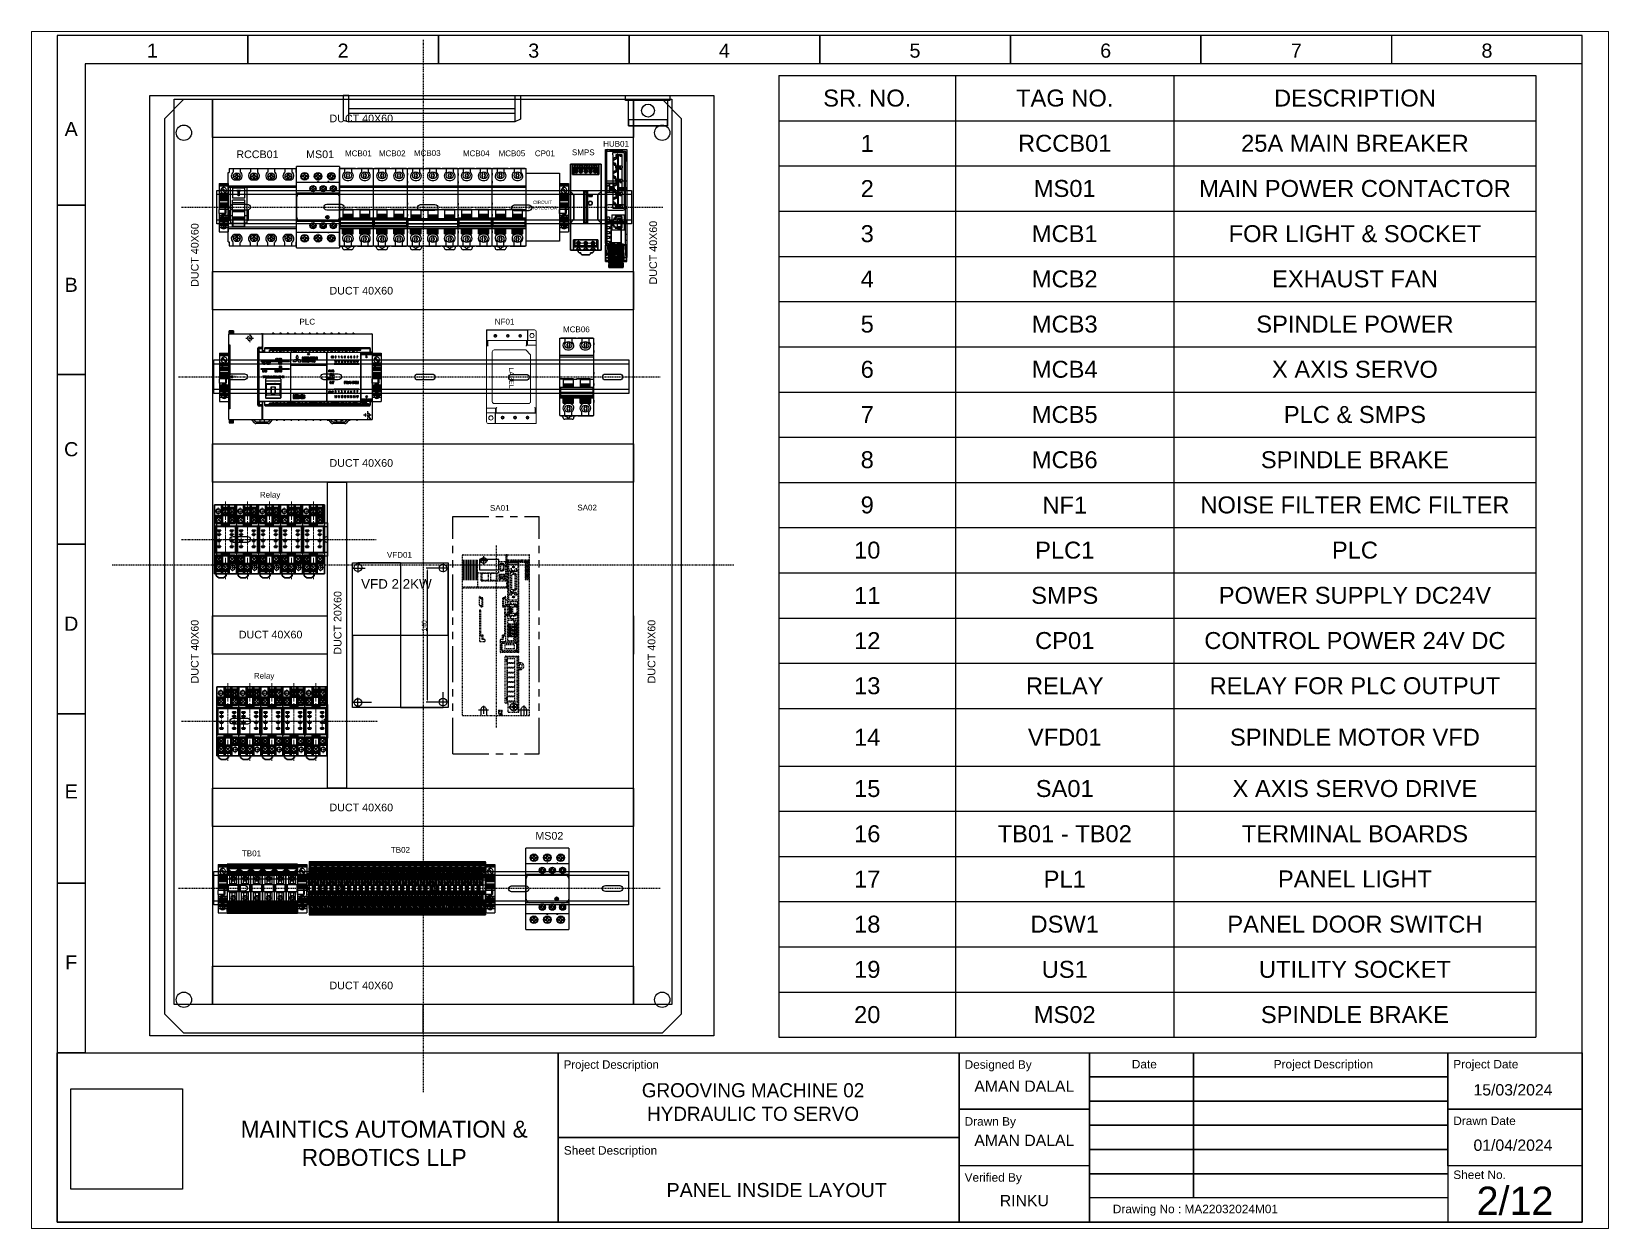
# Paper-space layout 'Page 2' of a CAD drawing. Header units: millimetres. Extents: x 0 to 257, y 0 to 195.
# The model-space entities are those that its viewports show. They can reach past a viewport. Long polylines and large blocks are cut down to what shows.
import ezdxf

# ---------------------------------------------------------------- set-up
doc = ezdxf.new("R2010")
doc.units = ezdxf.units.MM
for name, pattern in [('CENTER', [2, 1.25, -0.25, 0.25, -0.25]), ('DASHED', [4.5, 3, -1.5]), ('PHANTOM', [63.5, 31.75, -6.35, 6.35, -6.35, 6.35, -6.35])]:
    doc.linetypes.add(name, pattern=pattern)
for name, color, linetype in [('00_COMPONENTS_1', 7, 'Continuous'), ('10', 6, 'CENTER'), ('11', 2, 'Continuous'), ('12', 7, 'Continuous'), ('16', 7, 'CENTER'), ('17', 6, 'CENTER'), ('18', 1, 'PHANTOM'), ('Base Plate', 50, 'Continuous'), ('Cable Duct', 160, 'Continuous'), ('Center Line', 6, 'CENTER'), ('MAIN-1', 7, 'Continuous'), ('MAIN-2', 7, 'Continuous')]:
    doc.layers.add(name, color=color, linetype=linetype)
for name, color, linetype, lineweight in [('logo', 7, 'Continuous', 13), ('Z_OM_CENTER', 2, 'CENTER', 13), ('Z_OM_OUTLINE', 7, 'Continuous', 30)]:
    doc.layers.add(name, color=color, linetype=linetype, lineweight=lineweight)
doc.styles.add('Annotative', font='arial.ttf')
doc.styles.get("Standard").update_dxf_attribs({"font": 'arial.ttf'})
doc.dimstyles.new('ISO-25', dxfattribs={"dimtxt": 2.5, "dimasz": 2.5, "dimexe": 1.25, "dimexo": 0.625, "dimtad": 1, "dimtxsty": 'Standard', "dimcen": 2.5, "dimadec": 0, "dimazin": 0, "dimtfac": 1, "dimtmove": 0, "dimatfit": 3, "dimfxl": 1, "dimarcsym": 0})
picture_1 = doc.add_image_def('image1.jpg', size_in_pixel=(150, 135))

psp = doc.layouts.new('Page 2')

msp = doc.modelspace()

# ---------------------------------------------------------------- texts
at = {"attachment_point": 1, "style": 'Annotative'}
for s, insert, char_height, width in [('\\pxqc;1', (3963.421, 1303.126), 2.5, 33.75), ('\\pxqc;2', (3997.171, 1303.126), 2.5, 33.75), ('\\pxqc;3', (4030.921, 1303.126), 2.5, 33.75), ('\\pxqc;4', (4064.671, 1303.126), 2.5, 33.75), ('\\pxqc;5', (4098.421, 1303.126), 2.5, 33.75), ('\\pxqc;6', (4132.171, 1303.126), 2.5, 33.75), ('\\pxqc;7', (4165.921, 1303.126), 2.5, 33.75), ('\\pxqc;8', (4199.671, 1303.126), 2.5, 33.75), ('\\pxqc;A', (3963.421, 1289.252), 2.5, 5), ('\\pxqc;B', (3963.421, 1261.684), 2.5, 5), ('\\pxqc;C', (3963.421, 1232.59), 2.5, 5), ('\\pxqc;D', (3963.421, 1201.722), 2.5, 5), ('\\pxqc;E', (3963.421, 1172.031), 2.5, 5), ('\\pxqc;F', (3963.421, 1141.778), 2.5, 5), ('Designed By', (4124.078, 1123.2), 1.5, 22.12958), ('\\pxqc;Date', (4147.195, 1123.266), 1.5, 17.39528), ('\\pxqc;Project Description', (4165.577, 1123.266), 1.5, 44.01766), ('Project Date', (4210.582, 1123.266), 1.5, 22.83874), ('\\pxqc;AMAN DALAL', (4123.091, 1119.619), 2, 23.11684), ('\\pxqc;15/03/2024', (4209.595, 1118.972), 2, 23.11684), ('Drawn By', (4124.078, 1113.136), 1.5, 22.12958), ('Drawn Date', (4210.582, 1113.24), 1.5, 22.83874), ('\\pxqc;AMAN DALAL', (4123.091, 1110.035), 2, 23.11684), ('\\pxqc;01/04/2024', (4209.595, 1109.178), 2, 23.11684), ('Sheet Description', (4053.124, 1108.001), 1.5, 34.98019), ('Verified By', (4124.078, 1103.221), 1.5, 22.12958), ('Sheet No.', (4210.582, 1103.694), 1.5, 22.83874), ('\\pxqc;PANEL INSIDE LAYOUT', (4052.137, 1101.487), 2.5, 77.34131), ('\\pxqc;2/12', (4209.595, 1100.847), 5, 23.82599), ('\\pxqc;RINKU', (4123.091, 1099.371), 2, 23.11684), ('Drawing No : MA22032024M01', (4150.318, 1097.64), 1.5, 44.01766)]:
    msp.add_mtext(s, dxfattribs=dict(at, insert=insert, char_height=char_height, width=width))
at = {"attachment_point": 1}
for s, width, insert, char_height in [('{\\Ftxt|c0;Project Description}', 34.98019, (4053.124, 1123.2), 1.5), ('\\pxqc;{\\Ftxt|c0;GROOVING MACHINE 02\\PHYDRAULIC TO SERVO}', 66.4073, (4053.423, 1119.149), 2.5), ('\\pxqc;{\\Ftxt|c0;MAINTICS AUTOMATION &\\PROBOTICS LLP}', 66.55986, (3988.053, 1112.517), 3)]:
    msp.add_mtext_dynamic_manual_height_columns(s, width=width, gutter_width=12.5, heights=[0], dxfattribs=dict(at, insert=insert, char_height=char_height))

# ---------------------------------------------------------------- blocks, each defined once
blk = doc.blocks.new('*T64')
at = {"color": 0, "linetype": 'ByBlock', "lineweight": -2, "transparency": 16777216}
for p, q in [((0, 0), (134.01, 0)), ((0, 0), (0, -170.19)), ((31.27, 0), (31.27, -170.19)), ((69.9, 0), (69.9, -170.19)), ((134.01, 0), (134.01, -170.19)), ((0, -8), (134.01, -8)), ((0, -16), (134.01, -16)), ((0, -24), (134.01, -24)), ((0, -32), (134.01, -32)), ((0, -40), (134.01, -40)), ((0, -48), (134.01, -48)), ((0, -56), (134.01, -56)), ((0, -64), (134.01, -64)), ((0, -72), (134.01, -72)), ((0, -80), (134.01, -80)), ((0, -88), (134.01, -88)), ((0, -96), (134.01, -96)), ((0, -104), (134.01, -104)), ((0, -112), (134.01, -112)), ((0, -122.19), (134.01, -122.19)), ((0, -130.19), (134.01, -130.19)), ((0, -138.19), (134.01, -138.19)), ((0, -146.19), (134.01, -146.19)), ((0, -154.19), (134.01, -154.19)), ((0, -162.19), (134.01, -162.19)), ((0, -170.19), (134.01, -170.19))]:
    blk.add_line(p, q, dxfattribs=at)
at = {"color": 0, "transparency": 16777216, "char_height": 3, "attachment_point": 5}
for s, insert, width in [('SR. NO.', (15.63, -4), 28.2688), ('TAG NO.', (50.59, -4), 35.6346), ('DESCRIPTION', (101.96, -4), 61.1079), ('1', (15.63, -12), 28.2688), ('RCCB01', (50.59, -12), 35.6346), ('25A MAIN BREAKER ', (101.96, -12), 61.1079), ('2', (15.63, -20), 28.2688), ('MS01', (50.59, -20), 35.6346), ('MAIN POWER CONTACTOR', (101.96, -20), 61.1079), ('3', (15.63, -28), 28.2688), ('MCB1', (50.59, -28), 35.6346), ('FOR LIGHT & SOCKET', (101.96, -28), 61.1079), ('4', (15.63, -36), 28.2688), ('MCB2', (50.59, -36), 35.6346), ('EXHAUST FAN', (101.96, -36), 61.1079), ('5', (15.63, -44), 28.2688), ('MCB3', (50.59, -44), 35.6346), ('SPINDLE POWER', (101.96, -44), 61.1079), ('6', (15.63, -52), 28.2688), ('MCB4', (50.59, -52), 35.6346), ('X AXIS SERVO', (101.96, -52), 61.1079), ('7', (15.63, -60), 28.2688), ('MCB5', (50.59, -60), 35.6346), ('PLC & SMPS', (101.96, -60), 61.1079), ('8', (15.63, -68), 28.2688), ('MCB6', (50.59, -68), 35.6346), ('SPINDLE BRAKE', (101.96, -68), 61.1079), ('9', (15.63, -76), 28.2688), ('NF1', (50.59, -76), 35.6346), ('NOISE FILTER EMC FILTER', (101.96, -76), 61.1079), ('10', (15.63, -84), 28.2688), ('PLC1', (50.59, -84), 35.6346), ('PLC', (101.96, -84), 61.1079), ('11', (15.63, -92), 28.2688), ('SMPS', (50.59, -92), 35.6346), ('POWER SUPPLY DC24V', (101.96, -92), 61.1079), ('12', (15.63, -100), 28.2688), ('CP01', (50.59, -100), 35.6346), ('CONTROL POWER 24V DC', (101.96, -100), 61.1079), ('13', (15.63, -108), 28.2688), ('RELAY', (50.59, -108), 35.6346), ('RELAY FOR PLC OUTPUT', (101.96, -108), 61.1079), ('14', (15.63, -117.1), 28.2688), ('VFD01', (50.59, -117.1), 35.6346), ('SPINDLE MOTOR VFD', (101.96, -117.1), 61.1079), ('15', (15.63, -126.19), 28.2688), ('SA01', (50.59, -126.19), 35.6346), ('X AXIS SERVO DRIVE', (101.96, -126.19), 61.1079), ('16', (15.63, -134.19), 28.2688), ('TB01 - TB02', (50.59, -134.19), 35.6346), ('TERMINAL BOARDS', (101.96, -134.19), 61.1079), ('17', (15.63, -142.19), 28.2688), ('PL1', (50.59, -142.19), 35.6346), ('PANEL LIGHT', (101.96, -142.19), 61.1079), ('18', (15.63, -150.19), 28.2688), ('DSW1', (50.59, -150.19), 35.6346), ('PANEL DOOR SWITCH', (101.96, -150.19), 61.1079), ('19', (15.63, -158.19), 28.2688), ('US1', (50.59, -158.19), 35.6346), ('UTILITY SOCKET', (101.96, -158.19), 61.1079), ('20', (15.63, -166.19), 28.2688), ('MS02', (50.59, -166.19), 35.6346), ('SPINDLE BRAKE ', (101.96, -166.19), 61.1079)]:
    blk.add_mtext(s, dxfattribs=dict(at, insert=insert, width=width))
blk = doc.blocks.new('*U154')
for p, q in [((1.4, 17.5), (435, 17.5)), ((435, 17.5), (435, -17.5))]:
    blk.add_line(p, q)
for points in [[(435, -17.5), (1.4, -17.5), (1.4, 17.5), (435, 17.5)], [(435, -13.5), (1.4, -13.5), (1.4, 13.5), (435, 13.5)]]:
    blk.add_lwpolyline(points)
for points in [[(18.3, 3.1), (33.3, 3.1, -1), (33.3, -3.1), (18.3, -3.1, -1)], [(116.4, 3.1), (131.4, 3.1, -1), (131.4, -3.1), (116.4, -3.1, -1)], [(214.5, 2.8), (229.5, 2.8, -1), (229.5, -3.4), (214.5, -3.4, -1)], [(312.6, 2.5), (327.6, 2.5, -1), (327.6, -3.7), (312.6, -3.7, -1)], [(410.7, 2.8), (425.7, 2.8, -1), (425.7, -3.4), (410.7, -3.4, -1)]]:
    blk.add_lwpolyline(points, format="xyb", close=True)
at = {"layer": 'Center Line'}
blk.add_line((-35.6, 0), (467.8, 0), dxfattribs=at)
blk = doc.blocks.new('*U212')
at = {"layer": 'MAIN-1'}
for p, q in [((0, 24.7), (0, 10.9)), ((0, 24.7), (9.5, 24.7)), ((2.2, 19.3), (6.4, 15.1)), ((7.3, 16), (3.1, 20.1)), ((4.8, 17.6), (4.8, 18.5)), ((4.8, 17.6), (4.8, 16.8)), ((9.5, 24.7), (9.5, 10.9)), ((0, 10.9), (0, 9.4)), ((9.5, 10.9), (0, 10.9)), ((0, 9.4), (0, 7.9)), ((9.5, 9.4), (0, 9.4)), ((0, 7.9), (0, 7)), ((0, 7.9), (9.5, 7.9)), ((0, 7), (0, 1.7)), ((0, 7), (9.5, 7)), ((0, 1.7), (0, 0.8)), ((0, 1.7), (9.5, 1.7)), ((0, 0.8), (0, -0.8)), ((0, 0.8), (9.5, 0.8)), ((9.5, 10.9), (9.5, 9.4)), ((9.5, 9.4), (9.5, 7.9)), ((9.5, 7.9), (9.5, 7)), ((9.5, 7), (9.5, 1.7)), ((9.5, 1.7), (9.5, 0.8)), ((9.5, 0.8), (9.5, -0.8)), ((0, -0.8), (0, -2.3)), ((9.5, -0.8), (0, -0.8)), ((0, -6.6), (0, -2.3)), ((9.5, -2.3), (0, -2.3)), ((0, -6.6), (0, -25.8)), ((7, -6.6), (0, -6.6)), ((6.4, -12.9), (2.2, -8.7)), ((3.1, -7.9), (7.3, -12)), ((4.8, -10.4), (4.8, -9.5)), ((4.8, -10.4), (4.8, -11.2)), ((6, -2.3), (6, -6.6)), ((7, -2.3), (7, -6.6)), ((9.5, -0.8), (9.5, -2.3)), ((9.5, -2.3), (9.5, -25.8)), ((0, -25.8), (9.5, -25.8)), ((2.2, -17.9), (6.4, -22.1)), ((7.3, -21.2), (3.1, -17.1)), ((4.8, -19.6), (4.8, -18.7)), ((4.8, -19.6), (4.8, -20.4))]:
    blk.add_line(p, q, dxfattribs=at)
for centre, start, end in [((4.8, 17.6), 146.537, 270), ((4.8, 17.6), 123.463, 146.537), ((4.8, 17.6), 90, 123.463), ((4.8, 17.6), 326.5369, 90), ((4.8, 17.6), 270, 303.4631), ((4.8, 17.6), 303.4631, 326.5369), ((4.8, -10.4), 90, 270), ((4.8, -10.4), 270, 90), ((4.8, -19.6), 90, 270), ((4.8, -19.6), 270, 90)]:
    blk.add_arc(centre, 3, start, end, dxfattribs=at)
at = {"layer": 'MAIN-2'}
for p, q in [((0, 24.7), (0, 24.7)), ((0, 24.7), (0, 24.7)), ((0, 23.7), (0, 23.7)), ((0, 23.7), (8.3, 23.7)), ((0, 22.3), (0, 22.3)), ((0, 22.3), (9.5, 22.3)), ((2.2, 19.3), (2.2, 19.3)), ((2.2, 19.3), (2.2, 19.3)), ((3.1, 20.1), (3.1, 20.1)), ((3.1, 20.1), (3.1, 20.1)), ((8.3, 23.9), (8.3, 23)), ((9.5, 23.9), (8.3, 23.9)), ((8.3, 23.7), (8.3, 23.7)), ((8.3, 22.3), (8.3, 23)), ((8.3, 23), (9.5, 23)), ((8.3, 22.3), (8.3, 22.3)), ((9.5, 24.7), (9.5, 24.7)), ((9.5, 24.7), (9.5, 24.7)), ((9.5, 22.3), (9.5, 22.3)), ((0, 14.2), (0, 14.2)), ((9.5, 14.2), (0, 14.2)), ((9.5, 13.8), (0, 13.8)), ((0, 13.7), (9.5, 13.7)), ((9.5, 13.6), (0, 13.6)), ((0, 12.3), (0, 12.3)), ((0, 12.3), (0, 12.3)), ((9.5, 12.3), (0, 12.3)), ((9.5, 12.2), (0, 12.2)), ((0, 10.9), (0, 10.9)), ((0, 9.4), (0, 9.4)), ((9.5, 8.7), (0, 8.7)), ((9.5, 8.3), (0, 8.3)), ((0, 7.5), (0, 7.5)), ((9.5, 7.5), (0, 7.5)), ((9.5, 4.3), (0, 4.3)), ((9.5, 4), (0, 4)), ((9.5, 3.2), (0, 3.2)), ((9.5, 3.1), (0, 3.1)), ((9.5, 2.4), (0, 2.4)), ((0, 2.2), (9.5, 2.2)), ((0, 2.1), (0, 2.1)), ((9.5, 2.1), (0, 2.1)), ((0, 1.2), (0, 1.2)), ((9.5, 1.2), (0, 1.2)), ((2.5, 10.9), (2.5, 8.8)), ((9.5, 8.8), (2.5, 8.8)), ((3.4, 8.8), (3.4, 10.9)), ((6.4, 15.1), (6.4, 15.1)), ((6.4, 15.1), (6.4, 15.1)), ((7.3, 16), (7.3, 16)), ((7.3, 16), (7.3, 16)), ((9.5, 14.2), (9.5, 14.2)), ((9.5, 12.3), (9.5, 12.3)), ((9.5, 12.3), (9.5, 12.3)), ((9.5, 10.9), (9.5, 10.9)), ((9.5, 10.9), (9.5, 10.9)), ((9.5, 9.4), (9.5, 9.4)), ((9.5, 8.8), (9.5, 8.8)), ((9.5, 7.5), (9.5, 7.5)), ((9.5, 2.1), (9.5, 2.1)), ((9.5, 1.2), (9.5, 1.2)), ((0, -0.2), (0, -0.2)), ((0, -0.2), (6.9, -0.2)), ((0, -0.8), (0, -0.8)), ((0, -2.3), (0, -2.3)), ((0, -6.6), (0, -6.6)), ((0, -8.8), (0, -8.8)), ((9.5, -8.8), (0, -8.8)), ((0, -9.9), (0, -9.9)), ((0, -9.9), (9.5, -9.9)), ((9.5, -10.7), (0, -10.7)), ((9.5, -10.9), (0, -10.9)), ((9.5, -10.9), (0, -10.9)), ((0, -11.7), (9.5, -11.7)), ((0, -11.8), (9.5, -11.8)), ((9.5, -12.2), (0, -12.2)), ((0, -12.2), (9.5, -12.2)), ((0, -13.4), (9.5, -13.4)), ((0, -13.4), (9.5, -13.4)), ((0, -13.9), (9.5, -13.9)), ((9.5, -14.4), (0, -14.4)), ((0, -14.7), (9.5, -14.7)), ((9.5, -15.4), (0, -15.4)), ((0, -15.6), (0, -15.6)), ((9.5, -15.6), (0, -15.6)), ((2.2, -8.7), (2.2, -8.7)), ((3.1, -7.9), (3.1, -7.9)), ((4.8, -7.4), (4.8, -7.4)), ((4.8, -13.4), (4.8, -13.4)), ((6, -0.2), (6, -2.3)), ((6.4, -12.9), (6.4, -12.9)), ((6.9, -2.3), (6.9, -0.2)), ((7.3, -12), (7.3, -12)), ((9.5, -0.8), (9.5, -0.8)), ((9.5, -2.3), (9.5, -2.3)), ((9.5, -8.8), (9.5, -8.8)), ((9.5, -9.9), (9.5, -9.9)), ((9.5, -15.6), (9.5, -15.6)), ((0, -17.9), (0, -17.9)), ((0, -17.9), (9.5, -17.9)), ((0, -19.1), (0, -19.1)), ((0, -19.1), (9.5, -19.1)), ((0, -21.2), (0, -21.2)), ((0, -21.2), (9.5, -21.2)), ((0, -25.8), (0, -25.8)), ((2.2, -17.9), (2.2, -17.9)), ((3.1, -17.1), (3.1, -17.1)), ((4.8, -16.6), (4.8, -16.6)), ((4.8, -22.6), (4.8, -22.6)), ((6.4, -22.1), (6.4, -22.1)), ((7.3, -21.2), (7.3, -21.2)), ((9.5, -17.9), (9.5, -17.9)), ((9.5, -19.1), (9.5, -19.1)), ((9.5, -21.2), (9.5, -21.2)), ((9.5, -25.8), (9.5, -25.8))]:
    blk.add_line(p, q, dxfattribs=at)
blk = doc.blocks.new('A9N16251 RCCB 4POLE')
at = {"color": 7, "linetype": 'Continuous'}
for p, q in [((0, -36.2), (0, 36.2)), ((0, 36.2), (1.1, 36.2)), ((1.1, 40.5), (1.1, 36.2)), ((1.1, 40.5), (70.9, 40.5)), ((5.4, 40.5), (5.4, 36.7)), ((8.5, 32.9), (8.5, 35.9)), ((9.5, 35.9), (9.5, 32.9)), ((12.6, 40.5), (12.6, 36.7)), ((23.4, 40.5), (23.4, 36.7)), ((26.5, 32.9), (26.5, 35.9)), ((27.5, 35.9), (27.5, 32.9)), ((30.6, 40.5), (30.6, 36.7)), ((41.4, 40.5), (41.4, 36.7)), ((44.5, 32.9), (44.5, 35.9)), ((45.5, 35.9), (45.5, 32.9)), ((48.6, 40.5), (48.6, 36.7)), ((59.4, 40.5), (59.4, 36.7)), ((62.5, 32.9), (62.5, 35.9)), ((63.5, 35.9), (63.5, 32.9)), ((66.6, 40.5), (66.6, 36.7)), ((70.9, 40.5), (70.9, 36.2)), ((71.6, 36.2), (70.9, 36.2)), ((71.6, -36.2), (71.6, 36.2)), ((0, 22.5), (71.6, 22.5)), ((71.6, 20.5), (0, 20.5)), ((2, 22.5), (2, -16.7)), ((4.5, 19.9), (4.5, 9.8)), ((17.5, 19.9), (4.5, 19.9)), ((6.1, 28.5), (11.9, 28.5)), ((6.5, 32.9), (6.5, 31.9)), ((6.5, 32.9), (8.5, 32.9)), ((8.5, 31.9), (6.5, 31.9)), ((8.5, 28.9), (8.5, 31.9)), ((9, 16.8), (9, 17.8)), ((9, 17.8), (13, 17.8)), ((10.5, 16.8), (9, 16.8)), ((9.5, 32.9), (11.5, 32.9)), ((9.5, 31.9), (9.5, 28.9)), ((11.5, 31.9), (9.5, 31.9)), ((10.5, 11.8), (10.5, 16.8)), ((11.5, 31.9), (11.5, 32.9)), ((11.5, 16.8), (11.5, 11.8)), ((13, 16.8), (11.5, 16.8)), ((13, 17.8), (13, 16.8)), ((17.5, 9.8), (17.5, 19.9)), ((20, -16.7), (20, 22.5)), ((24.1, 28.5), (29.9, 28.5)), ((24.5, 32.9), (24.5, 31.9)), ((24.5, 32.9), (26.5, 32.9)), ((26.5, 31.9), (24.5, 31.9)), ((26.5, 28.9), (26.5, 31.9)), ((27.5, 32.9), (29.5, 32.9)), ((27.5, 31.9), (27.5, 28.9)), ((29.5, 31.9), (27.5, 31.9)), ((29.5, 31.9), (29.5, 32.9)), ((42.1, 28.5), (47.9, 28.5)), ((42.5, 32.9), (42.5, 31.9)), ((42.5, 32.9), (44.5, 32.9)), ((44.5, 31.9), (42.5, 31.9)), ((44.5, 28.9), (44.5, 31.9)), ((45.5, 32.9), (47.5, 32.9)), ((45.5, 31.9), (45.5, 28.9)), ((47.5, 31.9), (45.5, 31.9)), ((47.5, 31.9), (47.5, 32.9)), ((60.1, 28.5), (65.9, 28.5)), ((60.5, 32.9), (60.5, 31.9)), ((60.5, 32.9), (62.5, 32.9)), ((62.5, 31.9), (60.5, 31.9)), ((62.5, 28.9), (62.5, 31.9)), ((63.5, 32.9), (65.5, 32.9)), ((63.5, 31.9), (63.5, 28.9)), ((65.5, 31.9), (63.5, 31.9)), ((65.5, 31.9), (65.5, 32.9)), ((4.5, 9.8), (17.5, 9.8)), ((4.5, -20.3), (4.5, 7.5)), ((17.5, 7.5), (4.5, 7.5)), ((4.5, 5.1), (17.5, 5.1)), ((11.5, 11.8), (10.5, 11.8)), ((17.5, -20.3), (17.5, 7.5)), ((0.6, -3.4), (0.6, -13.8)), ((0.6, -3.4), (2, -3.4)), ((2, -13.8), (0.6, -13.8)), ((2, -8.6), (4.5, -8.6)), ((4.5, -3.5), (17.5, -3.5)), ((4.5, -4.4), (17.5, -4.4)), ((4.8, -14), (4.5, -14)), ((4.5, -15.6), (4.8, -15.6)), ((4.8, -10.5), (4.8, -20)), ((17.2, -10.5), (4.8, -10.5)), ((17.2, -11.5), (4.8, -11.5)), ((17.2, -12.6), (4.8, -12.6)), ((4.8, -12.7), (17.2, -12.7)), ((17.2, -20), (17.2, -10.5)), ((17.5, -14), (17.2, -14)), ((17.2, -15.6), (17.5, -15.6)), ((17.5, -8.6), (20, -8.6)), ((20, -3.4), (21.4, -3.4)), ((21.4, -13.8), (20, -13.8)), ((21.4, -13.8), (21.4, -3.4)), ((0, -20.5), (71.6, -20.5)), ((71.6, -22.5), (0, -22.5)), ((4.5, -16.7), (2, -16.7)), ((4.5, -19.8), (4.8, -19.8)), ((17.5, -20.3), (4.5, -20.3)), ((17.2, -17), (4.8, -17)), ((17.2, -17.2), (4.8, -17.2)), ((17.2, -20), (4.8, -20)), ((11.9, -28.5), (6.1, -28.5)), ((6.5, -31.9), (6.5, -32.9)), ((6.5, -31.9), (8.5, -31.9)), ((8.5, -32.9), (6.5, -32.9)), ((8.5, -31.9), (8.5, -28.9)), ((8.5, -35.9), (8.5, -32.9)), ((9.5, -28.9), (9.5, -31.9)), ((9.5, -31.9), (11.5, -31.9)), ((11.5, -32.9), (9.5, -32.9)), ((9.5, -32.9), (9.5, -35.9)), ((11.5, -32.9), (11.5, -31.9)), ((17.2, -19.8), (17.5, -19.8)), ((20, -16.7), (17.5, -16.7)), ((29.9, -28.5), (24.1, -28.5)), ((24.5, -31.9), (26.5, -31.9)), ((24.5, -31.9), (24.5, -32.9)), ((26.5, -32.9), (24.5, -32.9)), ((26.5, -31.9), (26.5, -28.9)), ((26.5, -35.9), (26.5, -32.9)), ((27.5, -28.9), (27.5, -31.9)), ((27.5, -31.9), (29.5, -31.9)), ((29.5, -32.9), (27.5, -32.9)), ((27.5, -32.9), (27.5, -35.9)), ((29.5, -32.9), (29.5, -31.9)), ((47.9, -28.5), (42.1, -28.5)), ((42.5, -31.9), (44.5, -31.9)), ((42.5, -31.9), (42.5, -32.9)), ((44.5, -32.9), (42.5, -32.9)), ((44.5, -31.9), (44.5, -28.9)), ((44.5, -35.9), (44.5, -32.9)), ((45.5, -28.9), (45.5, -31.9)), ((45.5, -31.9), (47.5, -31.9)), ((47.5, -32.9), (45.5, -32.9)), ((45.5, -32.9), (45.5, -35.9)), ((47.5, -32.9), (47.5, -31.9)), ((65.9, -28.5), (60.1, -28.5)), ((60.5, -31.9), (62.5, -31.9)), ((60.5, -31.9), (60.5, -32.9)), ((62.5, -32.9), (60.5, -32.9)), ((62.5, -31.9), (62.5, -28.9)), ((62.5, -35.9), (62.5, -32.9)), ((63.5, -28.9), (63.5, -31.9)), ((63.5, -31.9), (65.5, -31.9)), ((65.5, -32.9), (63.5, -32.9)), ((63.5, -32.9), (63.5, -35.9)), ((65.5, -32.9), (65.5, -31.9)), ((0, -36.2), (1.1, -36.2)), ((1.1, -36.2), (1.1, -40.5)), ((1.1, -40.5), (70.9, -40.5)), ((5.4, -40.5), (5.4, -36.7)), ((12.6, -40.5), (12.6, -36.7)), ((23.4, -40.5), (23.4, -36.7)), ((30.6, -40.5), (30.6, -36.7)), ((41.4, -40.5), (41.4, -36.7)), ((48.6, -40.5), (48.6, -36.7)), ((59.4, -40.5), (59.4, -36.7)), ((66.6, -40.5), (66.6, -36.7)), ((71.6, -36.2), (70.9, -36.2)), ((70.9, -36.2), (70.9, -40.5))]:
    blk.add_line(p, q, dxfattribs=at)
for centre in [(9, 32.4), (27, 32.4), (45, 32.4), (63, 32.4), (9, -32.4), (27, -32.4), (45, -32.4), (63, -32.4)]:
    blk.add_circle(centre, 3.55, dxfattribs=at)
for centre, start, end in [((7.9, 32.8), 122.9207, 247.5121), ((10.1, 32.8), 292.495, 57.0766), ((25.9, 32.8), 122.9207, 247.5121), ((28.1, 32.8), 292.495, 57.0766), ((43.9, 32.8), 122.9207, 247.5121), ((46.1, 32.8), 292.495, 57.0766), ((61.9, 32.8), 122.9207, 247.5121), ((64.1, 32.8), 292.495, 57.0766), ((7.9, -32.8), 112.495, 237.0766), ((10.1, -32.8), 302.9207, 67.5121), ((25.9, -32.8), 112.495, 237.0766), ((28.1, -32.8), 302.9207, 67.5121), ((43.9, -32.8), 112.495, 237.0766), ((46.1, -32.8), 302.9207, 67.5121), ((61.9, -32.8), 112.495, 237.0766), ((64.1, -32.8), 302.9207, 67.5121)]:
    blk.add_arc(centre, 4.6, start, end, dxfattribs=at)
blk = doc.blocks.new('A9N2P MCB 2POLE')
at = {"color": 7, "linetype": 'Continuous'}
for p, q in [((0, -40.4), (0, 40.4)), ((0, 40.4), (35.4, 40.4)), ((0.9, 40.7), (0.9, 40.4)), ((0.9, 40.7), (16.8, 40.7)), ((5.2, 40.4), (5.2, 36.6)), ((7.1, 34), (7.1, 32.5)), ((7.1, 34), (8.1, 34)), ((8.1, 34), (8.1, 36.8)), ((9.6, 36.8), (9.6, 34)), ((10.6, 34), (9.6, 34)), ((10.6, 32.5), (10.6, 34)), ((12.4, 40.4), (12.4, 36.6)), ((16.8, 40.4), (16.8, 40.7)), ((18.7, 40.7), (18.7, 40.4)), ((18.7, 40.7), (34.4, 40.7)), ((22.9, 40.4), (22.9, 36.6)), ((24.8, 34), (24.8, 32.5)), ((24.8, 34), (25.8, 34)), ((25.8, 34), (25.8, 36.8)), ((27.3, 36.8), (27.3, 34)), ((28.3, 34), (27.3, 34)), ((28.3, 32.5), (28.3, 34)), ((30.1, 40.4), (30.1, 36.6)), ((34.4, 40.4), (34.4, 40.7)), ((35.4, -40.4), (35.4, 40.4)), ((35.4, 35.5), (35.7, 35.5)), ((35.4, 33.5), (35.7, 33.5)), ((35.7, 33.5), (35.7, 35.5)), ((0, 22.5), (35.4, 22.5)), ((35.4, 20.5), (0, 20.5)), ((7.1, 32.5), (8.1, 32.5)), ((7.7, 28.1), (9.9, 28.1)), ((8.1, 29.8), (8.1, 32.5)), ((9.6, 32.5), (9.6, 29.8)), ((10.6, 32.5), (9.6, 32.5)), ((24.8, 32.5), (25.8, 32.5)), ((25.4, 28.1), (27.6, 28.1)), ((25.8, 29.8), (25.8, 32.5)), ((27.3, 32.5), (27.3, 29.8)), ((28.3, 32.5), (27.3, 32.5)), ((35.4, 27.3), (35.7, 27.3)), ((35.4, 25.3), (35.7, 25.3)), ((35.7, 25.3), (35.7, 27.3)), ((35.4, 4.7), (35.7, 4.7)), ((35.4, 2.7), (35.7, 2.7)), ((35.7, 2.7), (35.7, 4.7)), ((0, -2), (13.8, -2)), ((0, -2.2), (3.8, -2.2)), ((0.7, -14.6), (0, -14.6)), ((0.7, -11), (0.7, -19.2)), ((0.7, -11), (34.7, -11)), ((0.7, -12.5), (34.7, -12.5)), ((34.7, -16.4), (0.7, -16.4)), ((3.8, -11), (3.8, -2.2)), ((3.8, -2.8), (13.8, -2.8)), ((3.8, -7.7), (13.8, -7.7)), ((13.8, -7.7), (3.8, -7.7)), ((3.8, -9.3), (13.8, -9.3)), ((13.8, -9.3), (3.8, -9.3)), ((3.8, -10.6), (4.1, -10.6)), ((13.8, -10.6), (3.8, -10.6)), ((4.1, -10.6), (4.1, -11)), ((13.7, -10.6), (13.8, -10.6)), ((13.7, -11), (13.7, -10.6)), ((13.8, -2), (13.8, -11)), ((13.8, -2.4), (17.7, -2.4)), ((17.7, -2.4), (17.7, -2)), ((17.7, -2), (31.6, -2)), ((17.7, -2.2), (21.6, -2.2)), ((21.6, -11), (21.6, -2.2)), ((21.6, -2.8), (31.6, -2.8)), ((21.6, -7.7), (31.6, -7.7)), ((31.6, -7.7), (21.6, -7.7)), ((21.6, -9.3), (31.6, -9.3)), ((31.6, -9.3), (21.6, -9.3)), ((21.6, -10.6), (21.8, -10.6)), ((31.6, -10.6), (21.6, -10.6)), ((21.8, -10.6), (21.8, -11)), ((31.3, -10.6), (31.6, -10.6)), ((31.3, -11), (31.3, -10.6)), ((31.6, -11), (31.6, -2)), ((31.6, -2.4), (35.4, -2.4)), ((34.7, -19.2), (34.7, -11)), ((35.4, -14.6), (34.7, -14.6)), ((35.4, -7.2), (35.7, -7.2)), ((35.4, -9.2), (35.7, -9.2)), ((35.7, -9.2), (35.7, -7.2)), ((0, -20.5), (35.4, -20.5)), ((35.4, -22.5), (0, -22.5)), ((0.7, -19.2), (34.7, -19.2)), ((3.3, -23.1), (14.3, -23.1)), ((3.3, -27.7), (3.3, -23.1)), ((14.3, -23.3), (3.3, -23.3)), ((14.3, -24.3), (3.3, -24.3)), ((3.3, -24.6), (14.3, -24.6)), ((14.3, -26.2), (3.3, -26.2)), ((3.3, -26.5), (14.3, -26.5)), ((14.3, -27.5), (3.3, -27.5)), ((3.3, -27.7), (14.3, -27.7)), ((7.1, -32.6), (8.1, -32.6)), ((7.1, -32.6), (7.1, -34.1)), ((9.9, -28.1), (7.8, -28.1)), ((8.1, -32.6), (8.1, -29.8)), ((9.6, -29.8), (9.6, -32.6)), ((10.6, -32.6), (9.6, -32.6)), ((10.6, -34.1), (10.6, -32.6)), ((14.3, -27.7), (14.3, -23.1)), ((21.1, -23.1), (32.1, -23.1)), ((21.1, -27.7), (21.1, -23.1)), ((32.1, -23.3), (21.1, -23.3)), ((32.1, -24.3), (21.1, -24.3)), ((21.1, -24.6), (32.1, -24.6)), ((32.1, -26.2), (21.1, -26.2)), ((21.1, -26.5), (32.1, -26.5)), ((32.1, -27.5), (21.1, -27.5)), ((21.1, -27.7), (32.1, -27.7)), ((24.8, -32.6), (25.8, -32.6)), ((24.8, -32.6), (24.8, -34.1)), ((27.6, -28.1), (25.5, -28.1)), ((25.8, -32.6), (25.8, -29.8)), ((27.3, -29.8), (27.3, -32.6)), ((28.3, -32.6), (27.3, -32.6)), ((28.3, -34.1), (28.3, -32.6)), ((32.1, -27.7), (32.1, -23.1)), ((35.4, -24.6), (35.7, -24.6)), ((35.4, -26.6), (35.7, -26.6)), ((35.4, -26.9), (35.7, -26.9)), ((35.7, -26.9), (35.7, -24.6)), ((0, -40.4), (35.4, -40.4)), ((0.9, -40.4), (0.9, -40.7)), ((0.9, -40.7), (16.8, -40.7)), ((3.1, -42.4), (3.1, -40.7)), ((12.6, -44.4), (5.1, -44.4)), ((5.2, -40.4), (5.2, -36.6)), ((6.1, -41.4), (7.2, -41.4)), ((7.1, -34.1), (8.1, -34.1)), ((8.1, -36.8), (8.1, -34.1)), ((10.6, -34.1), (9.6, -34.1)), ((9.6, -34.1), (9.6, -36.8)), ((10.4, -41.4), (11.6, -41.4)), ((12.4, -40.4), (12.4, -36.6)), ((14.6, -40.7), (14.6, -42.4)), ((16.8, -40.7), (16.8, -40.4)), ((18.7, -40.4), (18.7, -40.7)), ((18.7, -40.7), (34.4, -40.7)), ((22.9, -40.4), (22.9, -36.6)), ((24.8, -34.1), (25.8, -34.1)), ((25.8, -36.8), (25.8, -34.1)), ((28.3, -34.1), (27.3, -34.1)), ((27.3, -34.1), (27.3, -36.8)), ((30.1, -40.4), (30.1, -36.6)), ((34.4, -40.7), (34.4, -40.4))]:
    blk.add_line(p, q, dxfattribs=at)
for centre in [(8.8, 33.3), (26.6, 33.3), (8.8, -33.3), (26.6, -33.3)]:
    blk.add_circle(centre, 3.6, dxfattribs=at)
for centre, radius, start, end in [((7.7, 32.7), 4.6, 122.9216, 269.9877), ((9.9, 32.7), 4.6, 269.9812, 57.0813), ((25.4, 32.7), 4.6, 122.9216, 269.9877), ((27.6, 32.7), 4.6, 269.9812, 57.0813), ((7.7, -32.7), 4.6, 89.9812, 237.0813), ((9.9, -32.7), 4.6, 302.9216, 89.9877), ((25.4, -32.7), 4.6, 89.9812, 237.0813), ((27.6, -32.7), 4.6, 302.9216, 89.9877), ((5.1, -42.4), 2, 180, 270), ((6.1, -40.4), 1, 195.3972, 270), ((8.8, -41.4), 1.6, 180, 0), ((11.6, -40.4), 1, 270, 344.6018), ((12.6, -42.4), 2, 270, 0)]:
    blk.add_arc(centre, radius, start, end, dxfattribs=at)
blk = doc.blocks.new('CP 2POLE')
blk.add_lwpolyline([(0, 35.5), (35, 35.5), (35, -35.5), (0, -35.5)], close=True)
at = {"insert": (6.4, 6.8), "char_height": 3.5, "attachment_point": 1}
blk.add_mtext_dynamic_manual_height_columns('\\pxqc;CIRCUIT\\PPROTECTOR', width=21.699, gutter_width=12.5, heights=[0], dxfattribs=at)
blk = doc.blocks.new('FL1005N 5 PORT SWITCH')
at = {"layer": 'MAIN-1'}
for p, q in [((0, 60.2), (3.8, 60.2)), ((0, 60.2), (0, 58.2)), ((0, 58.9), (0, 60.2)), ((0, 60.2), (3.2, 60.2)), ((0, 58.2), (0, 60.2)), ((0, 60.2), (3.2, 60.2)), ((0, 60.2), (0, 60.2)), ((0, 60.2), (0, 60.2)), ((0, 60.2), (0, 60.2)), ((0, 60.2), (0, 60.2)), ((0, 60.2), (0, 60.2)), ((0, 60.2), (0, 60.2)), ((0, 60.2), (0, 60.2)), ((0, -34.4), (0, 58.9)), ((0, 58.2), (0, 56.2)), ((0, 56.3), (0, 58.2)), ((0, 54.3), (0, 56.3)), ((0, 56.2), (0, 54.2)), ((0, 52.3), (0, 54.3)), ((0, 54.2), (0, 52.3)), ((0, 52.3), (0, 50.3)), ((0, 50.3), (0, 52.3)), ((0, 50.3), (0, 48.3)), ((0, 48.3), (0, 50.3)), ((3.2, 60.2), (6.4, 60.2)), ((3.2, 60.2), (6.4, 60.2)), ((3.8, 60.2), (7.5, 60.2)), ((6.4, 60.2), (9.6, 60.2)), ((6.4, 60.2), (9.6, 60.2)), ((7.5, 60.2), (11.3, 60.2)), ((7.7, 54.6), (7.7, 57.2)), ((19.8, 57.2), (7.7, 57.2)), ((7.7, 54.6), (7.7, 1.8)), ((8.1, 50.8), (9.2, 50.8)), ((8.1, 46.8), (8.1, 50.8)), ((8.1, 50.7), (9.2, 50.7)), ((9.2, 50.8), (9.2, 51.9)), ((9.2, 51.9), (10.8, 51.9)), ((9.2, 51.9), (10.8, 51.9)), ((9.2, 50.7), (9.2, 50.8)), ((9.2, 48.9), (9.2, 50.7)), ((10.8, 50), (9.2, 50)), ((9.6, 60.2), (12.9, 60.2)), ((9.6, 60.2), (12.9, 60.2)), ((10.8, 54.7), (10.8, 51.9)), ((12.6, 54.7), (10.8, 54.7)), ((10.8, 54.7), (12.6, 54.7)), ((10.8, 53.1), (11.5, 53.1)), ((10.8, 51.9), (10.8, 50)), ((10.8, 51.9), (10.8, 51.9)), ((10.8, 50.8), (11.5, 50.8)), ((11.5, 50.6), (10.8, 50.6)), ((11.3, 60.2), (15, 60.2)), ((11.5, 50.8), (11.5, 53.1)), ((12.6, 52.8), (11.5, 52.8)), ((11.5, 50.6), (11.5, 50.8)), ((12.6, 54.7), (12.6, 55.4)), ((13.2, 55.4), (12.6, 55.4)), ((12.6, 55.4), (13.2, 55.4)), ((12.6, 52.8), (12.6, 54.7)), ((12.6, 54.7), (12.6, 54.7)), ((13, 53.6), (12.6, 53.6)), ((12.9, 60.2), (16.1, 60.2)), ((12.9, 60.2), (16.1, 60.2)), ((13.8, 53.8), (13, 53.6)), ((13, 42.2), (13, 53.6)), ((13.2, 55.4), (13.2, 54.7)), ((15.4, 54.7), (13.2, 54.7)), ((13.2, 54.7), (13.2, 54)), ((13.2, 54), (15.4, 54)), ((15.4, 53.8), (13.8, 53.8)), ((13.8, 42.9), (13.8, 53.8)), ((15, 60.2), (18.8, 60.2)), ((15.4, 55.4), (15.4, 54.7)), ((15.4, 55.4), (15.4, 55.4)), ((15.4, 55.4), (15.4, 54.7)), ((15.4, 55.4), (15.4, 55.4)), ((17.6, 54.7), (15.4, 54.7)), ((15.4, 54.7), (15.4, 54.7)), ((15.4, 54.7), (17.6, 54.7)), ((15.4, 54.7), (15.4, 53.1)), ((15.4, 54.7), (15.4, 54)), ((17.6, 53.1), (15.4, 53.1)), ((16.1, 60.2), (19.3, 60.2)), ((16.1, 60.2), (19.3, 60.2)), ((17.6, 42.9), (17.6, 54.7)), ((18.8, 60.2), (22.5, 60.2)), ((19.3, 60.2), (22.5, 60.2)), ((19.3, 60.2), (22.5, 60.2)), ((19.8, 57.2), (19.8, 54.6)), ((19.8, 54.6), (19.8, 1.8)), ((22.5, 60.2), (22.5, -31.3)), ((22.5, 60.2), (22.5, 60.2)), ((0, 48.3), (0, 46.3)), ((0, 46.3), (0, 48.3)), ((0, 46.3), (0, 44.3)), ((0, 44.3), (0, 46.3)), ((0, 44.3), (0, 42.3)), ((0, 42.4), (0, 44.3)), ((0, 40.4), (0, 42.4)), ((0, 42.3), (0, 40.3)), ((0, 38.4), (0, 40.4)), ((0, 40.3), (0, 38.3)), ((0, 36.4), (0, 38.4)), ((0, 38.3), (0, 36.3)), ((0, 34.4), (0, 36.4)), ((0, 36.3), (0, 34.3)), ((0, 32.3), (0, 34.4)), ((0, 34.3), (0, 32.3)), ((9.2, 48.9), (8.1, 48.9)), ((9.2, 46.8), (8.1, 46.8)), ((8.1, 37), (9.2, 37)), ((8.1, 33), (8.1, 37)), ((8.1, 37), (9.2, 37)), ((9.2, 35.1), (8.1, 35.1)), ((9.2, 33), (8.1, 33)), ((9.2, 45.7), (9.2, 46.8)), ((10.8, 45.7), (9.2, 45.7)), ((9.2, 37), (9.2, 38.1)), ((9.2, 38.1), (10.8, 38.1)), ((9.2, 38.1), (10.8, 38.1)), ((9.2, 35.1), (9.2, 37)), ((9.2, 37), (9.2, 37)), ((10.8, 36.3), (9.2, 36.3)), ((9.2, 31.9), (9.2, 33)), ((10.8, 42.9), (10.8, 45.7)), ((11.5, 43.6), (10.8, 43.6)), ((12.6, 42.9), (10.8, 42.9)), ((10.8, 40.9), (10.8, 38.1)), ((12.6, 40.9), (10.8, 40.9)), ((10.8, 40.9), (12.6, 40.9)), ((10.8, 39.3), (11.5, 39.3)), ((10.8, 38.1), (10.8, 36.3)), ((10.8, 38.1), (10.8, 38.1)), ((10.8, 37.1), (11.5, 37.1)), ((11.5, 36.8), (10.8, 36.8)), ((11.5, 42.9), (11.5, 43.6)), ((11.5, 37.1), (11.5, 39.3)), ((12.6, 39.1), (11.5, 39.1)), ((11.5, 36.8), (11.5, 37.1)), ((12.6, 42.2), (12.6, 42.9)), ((13.2, 42.2), (12.6, 42.2)), ((12.6, 40.9), (12.6, 41.7)), ((13.2, 41.7), (12.6, 41.7)), ((12.6, 41.6), (13.2, 41.6)), ((12.6, 39.1), (12.6, 40.9)), ((12.6, 40.9), (12.6, 40.9)), ((13, 39.8), (12.6, 39.8)), ((13.8, 40), (13, 39.8)), ((13, 28.5), (13, 39.8)), ((15.4, 42.9), (13.2, 42.9)), ((13.2, 42.2), (13.2, 42.9)), ((13.2, 41.7), (13.2, 40.9)), ((15.4, 40.9), (13.2, 40.9)), ((13.2, 40.9), (13.2, 40.3)), ((13.2, 40.3), (15.4, 40.3)), ((15.4, 40), (13.8, 40)), ((13.8, 29.1), (13.8, 40)), ((17.6, 42.9), (15.4, 42.9)), ((15.4, 42.9), (15.4, 42.2)), ((15.4, 42.2), (15.4, 42.9)), ((15.4, 42.2), (15.4, 42.2)), ((15.4, 41.7), (15.4, 40.9)), ((15.4, 41.7), (15.4, 41.7)), ((15.4, 41.7), (15.4, 40.9)), ((15.4, 41.6), (15.4, 41.6)), ((17.6, 40.9), (15.4, 40.9)), ((15.4, 40.9), (15.4, 40.3)), ((15.4, 40.9), (15.4, 40.9)), ((15.4, 40.9), (17.6, 40.9)), ((15.4, 40.9), (15.4, 39.3)), ((17.6, 39.3), (15.4, 39.3)), ((17.6, 29.1), (17.6, 40.9)), ((0, 32.3), (0, 30.3)), ((0, 30.3), (0, 32.3)), ((0, 30.3), (0, 28.3)), ((0, 28.3), (0, 30.3)), ((0, 28.3), (0, 26.3)), ((0, 26.3), (0, 28.3)), ((0, 26.3), (0, 24.3)), ((0, 24.3), (0, 26.3)), ((0, 24.3), (0, 22.3)), ((0, 22.3), (0, 24.3)), ((0, 22.3), (0, 20.3)), ((0, 20.3), (0, 22.3)), ((0, 20.3), (0, 18.2)), ((0, 18.2), (0, 20.3)), ((0, 18.2), (0, 16.2)), ((0, 16.2), (0, 18.2)), ((8.1, 23.2), (9.2, 23.2)), ((8.1, 19.3), (8.1, 23.2)), ((8.1, 23.2), (9.2, 23.2)), ((9.2, 21.4), (8.1, 21.4)), ((9.2, 19.3), (8.1, 19.3)), ((10.8, 31.9), (9.2, 31.9)), ((9.2, 23.2), (9.2, 24.4)), ((9.2, 24.4), (10.8, 24.4)), ((9.2, 24.3), (10.8, 24.3)), ((9.2, 21.4), (9.2, 23.2)), ((9.2, 23.2), (9.2, 23.2)), ((10.8, 22.5), (9.2, 22.5)), ((9.2, 18.1), (9.2, 19.3)), ((10.8, 18.1), (9.2, 18.1)), ((10.8, 29.1), (10.8, 31.9)), ((11.5, 29.8), (10.8, 29.8)), ((12.6, 29.1), (10.8, 29.1)), ((10.8, 27.2), (10.8, 24.4)), ((12.6, 27.2), (10.8, 27.2)), ((10.8, 27.1), (12.6, 27.1)), ((10.8, 25.6), (11.5, 25.6)), ((10.8, 24.4), (10.8, 24.3)), ((10.8, 24.3), (10.8, 22.5)), ((10.8, 23.3), (11.5, 23.3)), ((11.5, 23), (10.8, 23)), ((10.8, 15.3), (10.8, 18.1)), ((11.5, 29.1), (11.5, 29.8)), ((11.5, 23.3), (11.5, 25.6)), ((12.6, 25.3), (11.5, 25.3)), ((11.5, 23), (11.5, 23.3)), ((12.6, 28.5), (12.6, 29.1)), ((13.2, 28.5), (12.6, 28.5)), ((12.6, 27.2), (12.6, 27.9)), ((13.2, 27.9), (12.6, 27.9)), ((12.6, 27.9), (13.2, 27.9)), ((12.6, 27.1), (12.6, 27.2)), ((12.6, 25.3), (12.6, 27.1)), ((13, 26), (12.6, 26)), ((13.8, 26.3), (13, 26)), ((13, 14.7), (13, 26)), ((15.4, 29.1), (13.2, 29.1)), ((13.2, 28.5), (13.2, 29.1)), ((13.2, 27.9), (13.2, 27.2)), ((15.4, 27.2), (13.2, 27.2)), ((13.2, 27.2), (13.2, 26.5)), ((13.2, 26.5), (15.4, 26.5)), ((15.4, 26.3), (13.8, 26.3)), ((13.8, 15.3), (13.8, 26.3)), ((17.6, 29.1), (15.4, 29.1)), ((15.4, 29.1), (15.4, 28.5)), ((15.4, 28.5), (15.4, 29.1)), ((15.4, 28.5), (15.4, 28.5)), ((15.4, 27.9), (15.4, 27.2)), ((15.4, 27.9), (15.4, 27.9)), ((15.4, 27.9), (15.4, 27.2)), ((15.4, 27.9), (15.4, 27.9)), ((17.6, 27.2), (15.4, 27.2)), ((15.4, 27.2), (15.4, 26.5)), ((15.4, 27.2), (15.4, 27.1)), ((15.4, 27.1), (17.6, 27.1)), ((15.4, 27.1), (15.4, 25.5)), ((17.6, 25.5), (15.4, 25.5)), ((17.6, 15.3), (17.6, 27.2)), ((0, 16.2), (0, 14.2)), ((0, 14.2), (0, 16.2)), ((0, 14.2), (0, 12.2)), ((0, 12.2), (0, 14.2)), ((0, 12.2), (0, 10.2)), ((0, 10.2), (0, 12.2)), ((0, 10.2), (0, 8.1)), ((0, 8.1), (0, 10.2)), ((0, 8.1), (0, 6.1)), ((0, 6.1), (0, 8.1)), ((0, 6.1), (0, 4.1)), ((0, 4.1), (0, 6.1)), ((0, 4.1), (0, 2)), ((0, 2), (0, 4.1)), ((0, 2), (0, 0)), ((0, 0), (0, 2)), ((0, 0), (0, -2)), ((0, -2), (0, 0)), ((7.7, -0.9), (7.7, 1.8)), ((8.1, 9.5), (9.2, 9.5)), ((8.1, 5.5), (8.1, 9.5)), ((8.1, 9.4), (9.2, 9.4)), ((9.2, 7.6), (8.1, 7.6)), ((9.2, 5.5), (8.1, 5.5)), ((9.2, 9.5), (9.2, 10.6)), ((9.2, 10.6), (10.8, 10.6)), ((9.2, 10.6), (10.8, 10.6)), ((9.2, 9.4), (9.2, 9.5)), ((9.2, 7.6), (9.2, 9.4)), ((10.8, 8.7), (9.2, 8.7)), ((9.2, 4.4), (9.2, 5.5)), ((10.8, 4.4), (9.2, 4.4)), ((11.5, 16), (10.8, 16)), ((12.6, 15.3), (10.8, 15.3)), ((10.8, 13.4), (10.8, 10.6)), ((12.6, 13.4), (10.8, 13.4)), ((10.8, 13.4), (12.6, 13.4)), ((10.8, 11.8), (11.5, 11.8)), ((10.8, 10.6), (10.8, 8.7)), ((10.8, 10.6), (10.8, 10.6)), ((10.8, 9.5), (11.5, 9.5)), ((11.5, 9.3), (10.8, 9.3)), ((10.8, 1.6), (10.8, 4.4)), ((11.5, 2.3), (10.8, 2.3)), ((12.6, 1.6), (10.8, 1.6)), ((11.5, 15.3), (11.5, 16)), ((11.5, 9.5), (11.5, 11.8)), ((12.6, 11.5), (11.5, 11.5)), ((11.5, 9.3), (11.5, 9.5)), ((11.5, 1.6), (11.5, 2.3)), ((12.6, 14.7), (12.6, 15.3)), ((13.2, 14.7), (12.6, 14.7)), ((12.6, 13.4), (12.6, 14.1)), ((13.2, 14.1), (12.6, 14.1)), ((12.6, 14.1), (13.2, 14.1)), ((12.6, 11.5), (12.6, 13.4)), ((12.6, 13.4), (12.6, 13.4)), ((13, 12.3), (12.6, 12.3)), ((12.6, 0.9), (12.6, 1.6)), ((13.2, 0.9), (12.6, 0.9)), ((13.8, 12.5), (13, 12.3)), ((13, 0.9), (13, 12.3)), ((15.4, 15.3), (13.2, 15.3)), ((13.2, 14.7), (13.2, 15.3)), ((13.2, 14.1), (13.2, 13.4)), ((15.4, 13.4), (13.2, 13.4)), ((13.2, 13.4), (13.2, 12.7)), ((13.2, 12.7), (15.4, 12.7)), ((15.4, 1.6), (13.2, 1.6)), ((13.2, 0.9), (13.2, 1.6)), ((15.4, 12.5), (13.8, 12.5)), ((13.8, 1.6), (13.8, 12.5)), ((17.6, 15.3), (15.4, 15.3)), ((15.4, 15.3), (15.4, 14.7)), ((15.4, 14.7), (15.4, 15.3)), ((15.4, 14.7), (15.4, 14.7)), ((15.4, 14.1), (15.4, 13.4)), ((15.4, 14.1), (15.4, 14.1)), ((15.4, 14.1), (15.4, 13.4)), ((15.4, 14.1), (15.4, 14.1)), ((17.6, 13.4), (15.4, 13.4)), ((15.4, 13.4), (15.4, 12.7)), ((15.4, 13.4), (15.4, 13.4)), ((15.4, 13.4), (17.6, 13.4)), ((15.4, 13.4), (15.4, 11.8)), ((17.6, 11.8), (15.4, 11.8)), ((17.6, 1.6), (15.4, 1.6)), ((15.4, 1.6), (15.4, 0.9)), ((15.4, 0.9), (15.4, 1.6)), ((15.4, 0.9), (15.4, 0.9)), ((17.6, 1.6), (17.6, 13.4)), ((19.8, 1.8), (19.8, -0.9)), ((0, -2), (0, -4.1)), ((0, -4.1), (0, -2)), ((0, -4.1), (0, -6.1)), ((0, -6.1), (0, -4.1)), ((0, -6.1), (0, -8.1)), ((0, -8.1), (0, -6.1)), ((0, -8.1), (0, -10.2)), ((0, -10.2), (0, -8.1)), ((0, -10.2), (0.1, -10.2)), ((0.2, -10.2), (0, -10.2)), ((0, -10.2), (0, -10.2)), ((0, -10.2), (0, -10.2)), ((0, -10.2), (0, -10.2)), ((0, -10.2), (0, -10.2)), ((0, -10.2), (0, -10.2)), ((0, -10.2), (0, -10.2)), ((0.1, -10.2), (0.1, -10.2)), ((0.1, -10.2), (0.1, -10.2)), ((0.1, -10.2), (0.1, -10.2)), ((0.1, -10.2), (0.1, -10.2)), ((0.1, -10.2), (0.2, -10.2)), ((0.2, -10.2), (0.2, -10.2)), ((0.2, -10.4), (0.2, -10.2)), ((0.2, -10.4), (0.2, -24)), ((0.4, -10.4), (0.2, -10.4)), ((0.7, -10.4), (0.4, -10.4)), ((0.9, -10.4), (0.7, -10.4)), ((1.2, -10.4), (0.9, -10.4)), ((1.4, -10.4), (1.2, -10.4)), ((1.7, -10.4), (1.4, -10.4)), ((4.5, -10.3), (1.7, -10.4)), ((1.7, -10.4), (1.7, -12.7)), ((1.7, -12.7), (1.7, -15.3)), ((4.5, -12.7), (1.7, -12.7)), ((1.7, -15.3), (1.7, -17.7)), ((1.7, -15.3), (4.5, -15.3)), ((4.5, -10.3), (4.5, -12.7)), ((4.5, -15.3), (4.5, -17.7)), ((6.8, -7.9), (6.8, -23.6)), ((6.8, -7.9), (19.9, -7.9)), ((7, -13.8), (7, -17.8)), ((8.5, -13.8), (7, -13.8)), ((7, -13.8), (8.5, -13.8)), ((7.5, -13.9), (7, -13.9)), ((7.5, -13.9), (7.5, -17.8)), ((8.5, -14.2), (7.5, -14.2)), ((19.8, -0.9), (7.7, -0.9)), ((7.7, -1), (7.7, -0.9)), ((7.7, -1), (19.8, -1)), ((8.5, -12.6), (8.5, -13.8)), ((9, -12.6), (8.5, -12.6)), ((8.5, -12.6), (9, -12.6)), ((8.5, -13), (9, -13)), ((8.5, -13.8), (8.5, -13.8)), ((8.5, -14.2), (8.5, -13.8)), ((9, -11.3), (9, -12.6)), ((10.2, -11.3), (9, -11.3)), ((9, -11.3), (10.2, -11.3)), ((9, -11.7), (11.4, -11.7)), ((9, -12.6), (9, -12.6)), ((9, -13), (9, -12.6)), ((10.2, -9.8), (10.2, -11.3)), ((12.6, -9.8), (10.2, -9.8)), ((10.2, -9.8), (12.6, -9.8)), ((11.4, -10.1), (10.2, -10.1)), ((10.2, -11.3), (10.2, -11.3)), ((10.2, -11.3), (10.2, -11.6)), ((11.4, -11.6), (10.2, -11.6)), ((11.4, -10.1), (11.4, -11.6)), ((11.4, -10.2), (17, -10.2)), ((11.4, -11.7), (11.4, -11.6)), ((12.6, -9.2), (12.6, -9.8)), ((12.6, -9.2), (13.1, -9.2)), ((13.1, -9.2), (12.6, -9.2)), ((13.1, -9.4), (12.6, -9.4)), ((12.6, -9.8), (12.6, -9.8)), ((12.6, -10), (12.6, -9.8)), ((15.6, -10), (12.6, -10)), ((12.6, -20.6), (12.6, -11.6)), ((12.6, -11.6), (17, -11.6)), ((13.1, -9.8), (13.1, -9.2)), ((15.1, -9.8), (13.1, -9.8)), ((13.1, -9.8), (13.1, -10)), ((13.1, -10), (15.1, -10)), ((15.1, -9.2), (15.1, -9.8)), ((15.1, -9.2), (15.6, -9.2)), ((15.6, -9.2), (15.1, -9.2)), ((15.6, -9.4), (15.1, -9.4)), ((15.1, -10), (15.1, -9.8)), ((15.6, -9.8), (15.6, -9.2)), ((17.2, -9.8), (15.6, -9.8)), ((15.6, -9.8), (15.6, -9.8)), ((15.6, -9.8), (17.2, -9.8)), ((15.6, -9.8), (15.6, -10)), ((17.2, -9.9), (17, -9.9)), ((17, -21.7), (17, -9.9)), ((17.2, -9.8), (17.2, -21.7)), ((19.8, -0.9), (19.8, -1)), ((19.9, -23.6), (19.9, -7.9)), ((0.2, -24), (0.2, -37.6)), ((1.7, -17.7), (1.7, -20.3)), ((4.5, -17.7), (1.7, -17.7)), ((1.7, -20.3), (1.7, -22.7)), ((1.7, -20.3), (4.5, -20.3)), ((1.7, -22.7), (1.7, -24)), ((4.5, -22.7), (1.7, -22.7)), ((1.7, -24), (1.7, -25.3)), ((1.7, -25.3), (1.7, -27.7)), ((1.7, -25.3), (4.5, -25.3)), ((1.7, -27.7), (1.7, -30.3)), ((4.5, -27.7), (1.7, -27.7)), ((1.7, -30.3), (1.7, -32.7)), ((1.7, -30.3), (4.5, -30.3)), ((1.7, -32.7), (1.7, -35.3)), ((4.5, -32.7), (1.7, -32.7)), ((4.5, -20.3), (4.5, -22.7)), ((4.5, -25.3), (4.5, -27.7)), ((4.5, -30.3), (4.5, -32.7)), ((6.8, -23.6), (19.9, -23.6)), ((6.8, -23.6), (6.8, -23.6)), ((6.8, -23.6), (19.9, -23.6)), ((7, -17.8), (8.5, -17.8)), ((8.5, -17.8), (8.5, -18.9)), ((8.5, -18.9), (9, -18.9)), ((9, -18.9), (9, -20.3)), ((9, -20.3), (10.2, -20.3)), ((10.2, -20.3), (10.2, -21.7)), ((10.2, -20.6), (11.4, -20.6)), ((10.2, -21.7), (12.6, -21.7)), ((11.4, -20.6), (11.4, -21.7)), ((17, -20.6), (12.6, -20.6)), ((12.6, -20.7), (12.6, -20.6)), ((17, -20.7), (12.6, -20.7)), ((12.6, -21.7), (12.6, -22.4)), ((12.6, -21.9), (13.1, -21.9)), ((12.6, -22.4), (13.1, -22.4)), ((13.1, -21.7), (15.1, -21.7)), ((13.1, -22.4), (13.1, -21.7)), ((15.1, -21.7), (15.1, -22.4)), ((15.1, -21.9), (15.6, -21.9)), ((15.1, -22.4), (15.6, -22.4)), ((15.6, -21.7), (17.2, -21.7)), ((15.6, -22.4), (15.6, -21.7)), ((19.9, -23.6), (19.9, -23.6)), ((22.5, -31.3), (22.5, -39.5)), ((0.2, -34.4), (0, -34.4)), ((0, -37.9), (0, -34.4)), ((0, -37.9), (0, -37.9)), ((0, -37.9), (0, -37.9)), ((0, -37.9), (0.1, -37.9)), ((0.2, -37.9), (0, -37.9)), ((0, -37.9), (0, -39.5)), ((0, -39.5), (3.2, -39.5)), ((0, -52.6), (0, -39.5)), ((0.1, -37.9), (0.1, -37.9)), ((0.1, -37.9), (0.1, -37.9)), ((0.1, -37.9), (0.1, -37.9)), ((0.1, -37.9), (0.2, -37.9)), ((0.2, -37.6), (0.4, -37.6)), ((0.2, -37.9), (0.2, -37.6)), ((0.2, -37.9), (0.2, -37.9)), ((0.4, -37.6), (0.6, -37.6)), ((0.6, -37.6), (0.8, -37.7)), ((0.8, -37.7), (1, -37.7)), ((1, -37.7), (1.3, -37.7)), ((1.3, -37.7), (1.5, -37.7)), ((1.5, -37.7), (1.7, -37.7)), ((1.7, -35.3), (1.7, -37.7)), ((1.7, -35.3), (4.5, -35.3)), ((1.7, -37.7), (4.5, -37.7)), ((3.2, -39.5), (6.4, -39.5)), ((4.5, -35.3), (4.5, -37.7)), ((6.4, -39.5), (9.6, -39.5)), ((8, -49), (6.7, -49)), ((9.3, -49), (8, -49)), ((8.4, -50.2), (8.4, -49)), ((8.8, -50.2), (8.8, -49)), ((10.6, -49), (9.3, -49)), ((9.6, -39.5), (12.9, -39.5)), ((11.9, -49), (10.6, -49)), ((13.2, -49), (11.9, -49)), ((12.9, -39.5), (16.1, -39.5)), ((14.5, -49), (13.2, -49)), ((13.4, -50.2), (13.4, -49)), ((13.8, -50.2), (13.8, -49)), ((15.8, -49), (14.5, -49)), ((16.1, -39.5), (19.3, -39.5)), ((19.3, -39.5), (22.5, -39.5)), ((22.5, -39.5), (22.5, -52.6)), ((0, -52.6), (0.5, -52.6)), ((0, -52.8), (0, -52.6)), ((0, -52.8), (0.5, -52.8)), ((0, -56.8), (0, -52.8)), ((0, -56.8), (0.6, -56.8)), ((0.5, -52.6), (1, -52.6)), ((0.5, -52.8), (0.9, -52.8)), ((0.6, -56.8), (1.2, -56.8)), ((0.9, -52.8), (1.4, -52.8)), ((1, -52.6), (1.5, -52.6)), ((1.2, -56.8), (1.8, -56.8)), ((1.4, -52.8), (1.9, -52.8)), ((1.5, -52.6), (1.9, -52.6)), ((1.8, -56.8), (2.4, -56.8)), ((1.9, -52.6), (2.4, -52.6)), ((1.9, -52.8), (2.3, -52.8)), ((2.3, -52.8), (2.8, -52.8)), ((2.4, -52.6), (2.9, -52.6)), ((2.4, -56.8), (3, -56.8)), ((2.8, -52.8), (3.3, -52.8)), ((2.9, -52.6), (3.4, -52.6)), ((3, -56.8), (3.6, -56.8)), ((3.3, -52.8), (3.4, -52.6)), ((3.6, -52.9), (3.3, -52.9)), ((3.6, -55.8), (3.3, -55.8)), ((3.6, -51.2), (3.6, -54.3)), ((3.6, -54.3), (3.6, -59.3)), ((3.6, -54.3), (3.7, -54.3)), ((3.6, -59.3), (3.7, -59.3)), ((3.7, -51.2), (6.1, -51.2)), ((3.7, -51.2), (3.7, -51.6)), ((3.7, -51.2), (3.7, -51.2)), ((18.6, -51.6), (3.7, -51.6)), ((3.7, -52), (3.7, -51.6)), ((18.6, -52), (3.7, -52)), ((3.7, -52), (3.7, -54)), ((18.6, -54), (3.7, -54)), ((3.7, -54.1), (3.7, -54)), ((18.6, -54.1), (3.7, -54.1)), ((3.7, -54.4), (3.7, -54.1)), ((18.6, -54.4), (3.7, -54.4)), ((3.7, -57.4), (3.7, -54.4)), ((4.1, -57.4), (3.7, -57.4)), ((3.7, -58.4), (3.7, -57.4)), ((3.7, -58.4), (4.1, -58.4)), ((3.7, -58.4), (3.7, -60)), ((3.7, -60), (4.1, -60)), ((3.7, -62.8), (3.7, -60)), ((3.7, -62.8), (18.6, -62.8)), ((3.7, -62.9), (3.7, -62.8)), ((3.7, -62.9), (18.6, -62.9)), ((3.8, -51.2), (3.8, -51.1)), ((4.1, -57.4), (4.1, -58.4)), ((4.1, -60), (4.1, -58.4)), ((4.2, -57.4), (8.1, -57.4)), ((4.2, -57.4), (4.2, -58.7)), ((4.2, -58.7), (8.1, -58.7)), ((4.2, -58.7), (4.2, -59.1)), ((8.1, -59.1), (4.2, -59.1)), ((4.2, -59.1), (4.2, -59.9)), ((8.1, -59.9), (4.2, -59.9)), ((4.2, -59.9), (4.2, -60.2)), ((4.2, -60.2), (8.1, -60.2)), ((4.9, -53.1), (4.9, -53.9)), ((4.9, -53.5), (7.3, -53.5)), ((4.9, -53.9), (7.3, -53.9)), ((6.1, -60.9), (5.7, -60.9)), ((5.9, -62.4), (5.9, -60.9)), ((6.1, -51.2), (11.1, -51.2)), ((7.3, -53), (7.3, -53.9)), ((9.4, -50.2), (7.8, -50.2)), ((7.8, -50.7), (7.8, -50.2)), ((7.8, -50.7), (9.4, -50.7)), ((7.8, -61.7), (9.1, -61.7)), ((7.8, -62.6), (7.8, -61.7)), ((9.1, -62.1), (7.8, -62.1)), ((7.8, -62.6), (9.1, -62.6)), ((7.9, -51.2), (7.9, -50.7)), ((7.9, -52.3), (9.4, -52.3)), ((7.9, -52.3), (7.9, -53.4)), ((9.4, -53.4), (7.9, -53.4)), ((8.1, -57.4), (8.1, -58.7)), ((8.1, -58.7), (8.1, -59.1)), ((8.1, -59.1), (8.1, -59.9)), ((8.1, -59.9), (8.1, -60.2)), ((9.1, -57.4), (8.2, -57.4)), ((8.2, -57.4), (8.2, -58.4)), ((9.1, -58.4), (8.2, -58.4)), ((8.2, -58.4), (8.2, -60)), ((9.1, -60), (8.2, -60)), ((9.1, -57.4), (9.1, -58.4)), ((9.1, -58.4), (9.1, -60)), ((9.1, -61.7), (9.1, -62.6)), ((9.2, -57.4), (13.1, -57.4)), ((9.2, -57.4), (9.2, -58.7)), ((9.2, -58.7), (13.1, -58.7)), ((9.2, -58.7), (9.2, -59.1)), ((9.2, -59.1), (9.2, -59.9)), ((13.1, -59.1), (9.2, -59.1)), ((13.1, -59.9), (9.2, -59.9)), ((9.2, -59.9), (9.2, -60.2)), ((9.2, -60.2), (13.1, -60.2)), ((9.4, -50.7), (9.4, -50.2)), ((9.4, -51.2), (9.4, -50.7)), ((9.4, -53.4), (9.4, -52.3)), ((9.9, -53.1), (9.9, -53.9)), ((9.9, -53.5), (12.3, -53.5)), ((9.9, -53.9), (12.3, -53.9)), ((11.1, -60.9), (10.7, -60.9)), ((10.9, -62.4), (10.9, -60.9)), ((16.1, -51.2), (11.1, -51.2)), ((12.3, -53), (12.3, -53.9)), ((12.8, -50.2), (14.4, -50.2)), ((12.8, -50.7), (12.8, -50.2)), ((12.8, -50.7), (14.4, -50.7)), ((12.8, -52.3), (14.4, -52.3)), ((12.8, -61.7), (14.1, -61.7)), ((12.8, -62.6), (12.8, -61.7)), ((14.1, -62.1), (12.8, -62.1)), ((12.8, -62.6), (14.1, -62.6)), ((12.9, -51.2), (12.9, -50.7)), ((12.9, -53.4), (12.9, -52.3)), ((12.9, -52.3), (12.9, -52.3)), ((14.4, -53.4), (12.9, -53.4)), ((13.1, -57.4), (13.1, -58.7)), ((13.1, -58.7), (13.1, -59.1)), ((13.1, -59.1), (13.1, -59.9)), ((13.1, -59.9), (13.1, -60.2)), ((13.2, -58.4), (13.2, -57.4)), ((13.2, -57.4), (14.1, -57.4)), ((13.2, -58.4), (14.1, -58.4)), ((13.2, -60), (13.2, -58.4)), ((13.2, -60), (14.1, -60)), ((14.1, -58.4), (14.1, -57.4)), ((14.1, -60), (14.1, -58.4)), ((14.1, -61.7), (14.1, -62.6)), ((18.1, -57.4), (14.2, -57.4)), ((14.2, -58.7), (14.2, -57.4)), ((18.1, -58.7), (14.2, -58.7)), ((14.2, -59.1), (14.2, -58.7)), ((14.2, -59.1), (18.1, -59.1)), ((14.2, -59.9), (14.2, -59.1)), ((14.2, -59.9), (18.1, -59.9)), ((14.2, -60.2), (14.2, -59.9)), ((18.1, -60.2), (14.2, -60.2)), ((14.4, -51.2), (14.4, -50.2)), ((14.4, -50.7), (14.4, -51.2)), ((14.4, -53.4), (14.4, -52.3)), ((14.9, -53.1), (14.9, -53.9)), ((14.9, -53.5), (17.3, -53.5)), ((14.9, -53.9), (17.3, -53.9)), ((16.1, -60.9), (15.7, -60.9)), ((15.9, -62.4), (15.9, -60.9)), ((16.1, -51.2), (18.6, -51.2)), ((17.3, -53), (17.3, -53.9)), ((18.1, -58.7), (18.1, -57.4)), ((18.1, -59.1), (18.1, -58.7)), ((18.1, -59.9), (18.1, -59.1)), ((18.1, -60.2), (18.1, -59.9)), ((18.2, -57.4), (18.6, -57.4)), ((18.2, -58.4), (18.2, -57.4)), ((18.6, -58.4), (18.2, -58.4)), ((18.2, -58.4), (18.2, -60)), ((18.6, -60), (18.2, -60)), ((18.4, -51.2), (18.4, -50.9)), ((18.6, -51), (18.6, -51.2)), ((18.6, -51.6), (18.6, -51.2)), ((18.6, -52), (18.6, -51.6)), ((18.6, -54), (18.6, -52)), ((19.2, -52.9), (18.6, -52.9)), ((18.6, -54), (18.6, -54.1)), ((18.6, -54.1), (18.6, -54.4)), ((18.6, -54.4), (18.6, -57.4)), ((19.2, -55.8), (18.6, -55.8)), ((18.6, -56.8), (19.2, -56.8)), ((18.6, -58.4), (18.6, -57.4)), ((18.6, -58.4), (18.6, -60)), ((18.6, -60), (18.6, -62.8)), ((18.6, -62.9), (18.6, -62.8)), ((19.6, -52.6), (19.1, -52.6)), ((19.2, -52.8), (19.1, -52.6)), ((22.5, -52.8), (19.2, -52.8)), ((19.2, -56.8), (19.9, -56.8)), ((20.1, -52.6), (19.6, -52.6)), ((19.9, -56.8), (20.5, -56.8)), ((20.6, -52.6), (20.1, -52.6)), ((20.5, -56.8), (21.2, -56.8)), ((21, -52.6), (20.6, -52.6)), ((21.5, -52.6), (21, -52.6)), ((21.2, -56.8), (21.8, -56.8)), ((22, -52.6), (21.5, -52.6)), ((21.8, -56.8), (22.5, -56.8)), ((22.5, -52.6), (22, -52.6)), ((22.5, -52.8), (22.5, -52.6)), ((22.5, -56.8), (22.5, -52.8))]:
    blk.add_line(p, q, dxfattribs=at)
for centre, major_axis, ratio, start_param, end_param in [((-2.7, 13.6), (109.5, 96), 0.376442, -1.83675, -1.807944), ((25.2, 13.6), (110.1, -95.9), 0.3762, -1.335743, -1.306937), ((2.6, 22.3), (0, -106), 0.008727, 0.743294, 0.784525), ((2.7, 13.6), (0, -104.5), 0.008727, 0.883718, 0.899479), ((5.9, -60.9), (2, 0), 0.748956, 2.636232, 3.141593), ((5.9, -60.9), (2, 0), 0.748956, 3.141593, 4.712389), ((5.9, -59.4), (-2, 0), 0.748956, 0.495578, 0.505361), ((5.9, -59.4), (-2, 0), 0.748956, 0.565461, 1.570796), ((6.1, -53.1), (-1.18, 0), 0.748956, -3.080995, 0), ((5.9, -58.8), (0, 2.13), 0.477026, 2.310774, 2.985105), ((5.9, -60.1), (-2.68, 0), 0.297631, 1.511477, 1.630116), ((5.9, -59.4), (-2, 0), 0.748956, 1.570796, 2.576132), ((5.9, -60.9), (2, 0), 0.748956, -1.570796, 0), ((5.9, -58.8), (0, 2.13), 0.477026, -2.985105, -2.310774), ((5.9, -60.9), (2, 0), 0.748956, 0, 0.428245), ((6.1, -52), (2.5, 0), 0.748956, 0.795399, 0.803802), ((10.9, -60.9), (2, 0), 0.748956, 2.636232, 3.141593), ((10.9, -60.9), (2, 0), 0.748956, 3.141593, 4.712389), ((10.9, -59.4), (-2, 0), 0.748956, 0.495578, 0.505361), ((10.9, -59.4), (-2, 0), 0.748956, 0.565461, 1.570796), ((11.1, -52), (-2.5, 0), 0.748956, -0.803802, -0.79419), ((11.1, -53.1), (-1.18, 0), 0.748956, -3.080995, 0), ((10.9, -58.8), (0, 2.13), 0.477026, 2.310774, 2.985105), ((10.9, -60.1), (-2.68, 0), 0.297631, 1.511477, 1.630116), ((10.9, -59.4), (-2, 0), 0.748956, 1.570796, 2.576132), ((10.9, -60.9), (2, 0), 0.748956, -1.570796, 0), ((10.9, -58.8), (0, 2.13), 0.477026, -2.985105, -2.310774), ((10.9, -60.9), (2, 0), 0.748956, 0, 0.428245), ((11.1, -52), (-2.5, 0), 0.748956, -2.346194, -2.33779), ((11.1, -53.6), (2.5, 0), 0.748956, 0.795399, 0.803802), ((15.9, -60.9), (2, 0), 0.748956, 2.636232, 3.141593), ((15.9, -60.9), (2, 0), 0.748956, 3.141593, 4.712389), ((15.9, -59.4), (-2, 0), 0.748956, 0.495578, 0.505361), ((15.9, -59.4), (-2, 0), 0.748956, 0.565461, 1.570796), ((16.1, -53.1), (-1.18, 0), 0.748956, -3.080995, 0), ((15.9, -58.8), (0, 2.13), 0.477026, 2.310774, 2.985105), ((15.9, -60.1), (-2.68, 0), 0.297631, 1.511477, 1.630116), ((15.9, -59.4), (-2, 0), 0.748956, 1.570796, 2.576132), ((15.9, -60.9), (2, 0), 0.748956, -1.570796, 0), ((15.9, -58.8), (0, 2.13), 0.477026, -2.985105, -2.310774), ((15.9, -60.9), (2, 0), 0.748956, 0, 0.428245), ((19.8, 13.6), (0, 104.5), 0.008727, 2.242114, 2.257875), ((19.9, 22.3), (0, 106), 0.008727, 2.357067, 2.398298)]:
    blk.add_ellipse(centre, major_axis=major_axis, ratio=ratio, start_param=start_param, end_param=end_param, dxfattribs=at)
at = {"layer": 'MAIN-2'}
for p, q in [((2.5, 60.2), (0, 60.1)), ((0, 60.2), (0, 60.2)), ((0, 60.1), (0, 60.1)), ((0, 60.1), (0, 60.1)), ((0, 60.1), (0, 60.1)), ((0, 60.1), (0, 60.1)), ((0, 60.1), (0, 60.1)), ((0, 60.1), (0, 60.1)), ((0, 60.1), (0, 60.1)), ((0, 60.1), (0, 60.1)), ((0, 60.1), (0, 60.1)), ((0, 60.1), (0, 60.1)), ((0.5, 58.2), (2.5, 60.2)), ((0.5, 58.2), (0.5, 48.2)), ((0.5, 58.2), (0.5, 58.2)), ((0.5, 58.2), (0.5, 58.2)), ((0.5, 58.2), (0.5, 58.2)), ((0.5, 58.2), (0.5, 58.2)), ((0.5, 58.2), (0.5, 58.2)), ((0.5, 58.2), (0.5, 58.2)), ((0.5, 58.2), (0.5, 58.2)), ((0.5, 58.2), (0.5, 58.2)), ((0.5, 58.2), (0.5, 58.2)), ((0.5, 58.2), (0.5, 58.2)), ((1.7, 58.6), (4.5, 58.6)), ((1.7, -10.2), (1.7, 58.6)), ((1.7, 58.5), (4.5, 58.5)), ((2.5, 60.2), (2.5, 60.2)), ((2.5, 60.2), (2.5, 60.2)), ((2.5, 60.2), (2.5, 60.2)), ((2.5, 60.2), (2.5, 60.2)), ((2.5, 60.2), (2.5, 60.2)), ((2.5, 60.2), (2.5, 60.2)), ((2.5, 60.2), (2.5, 60.2)), ((2.5, 60.2), (2.5, 60.2)), ((2.5, 60.2), (2.5, 60.2)), ((2.5, 60.2), (2.5, 60.2)), ((2.5, 60.2), (2.5, 60.2)), ((2.5, 60.2), (2.5, 60.2)), ((2.5, 60.2), (2.5, 60.2)), ((2.5, 60.2), (2.5, 60.2)), ((2.5, 60.2), (2.5, 60.2)), ((2.5, 60.2), (2.5, 60.2)), ((2.5, 60.2), (2.5, 60.2)), ((2.5, 60.2), (2.5, 60.2)), ((2.5, 60.2), (2.5, 60.2)), ((2.5, 60.2), (2.5, 60.2)), ((4.5, 60.2), (4.5, 60.2)), ((4.5, 60.2), (4.5, 60.2)), ((4.5, 60.2), (4.5, 60.2)), ((4.5, 60.2), (4.5, 60.2)), ((4.5, 60.2), (4.5, 60.2)), ((4.5, 60.2), (4.5, 60.2)), ((4.5, 60.2), (4.5, 60.2)), ((4.5, 60.2), (4.5, 60.2)), ((4.5, 60.2), (4.5, 60.2)), ((4.5, 60.2), (4.5, 60.2)), ((4.5, 59.7), (4.5, 60.2)), ((4.5, 59.7), (4.5, 59.7)), ((4.5, 59.7), (4.5, 59.7)), ((4.5, 59.7), (4.5, 59.7)), ((8.8, 59.7), (4.5, 59.7)), ((4.5, 59.7), (4.5, 59.7)), ((4.5, 59.7), (4.5, 59.7)), ((4.5, 59.7), (4.5, 59.7)), ((4.5, 59.7), (4.5, 59.7)), ((4.5, 59.7), (4.5, 59.7)), ((4.5, 59.7), (4.5, 59.7)), ((4.5, 59.7), (4.5, 59.7)), ((4.5, 58.6), (7.2, 58.6)), ((4.5, 58.5), (7.2, 58.5)), ((7.2, 58.6), (10, 58.6)), ((7.2, 58.5), (10, 58.5)), ((7.7, 57.2), (19.8, 57.2)), ((8.9, 58.6), (8.8, 59.7)), ((8.8, 59.7), (18, 59.7)), ((8.9, 58.7), (8.8, 59.7)), ((8.8, 59.7), (8.8, 59.7)), ((8.8, 59.7), (8.9, 58.6)), ((8.8, 59.7), (8.9, 58.6)), ((8.9, 58.6), (8.8, 59.7)), ((9, 58.4), (8.9, 59.7)), ((8.9, 59.7), (9, 58.4)), ((8.9, 58.5), (8.9, 59.7)), ((8.9, 59.7), (9, 58.4)), ((8.9, 59.7), (8.9, 58.5)), ((8.9, 58.4), (8.9, 59.7)), ((9, 58.2), (8.9, 59.7)), ((8.9, 59.7), (9, 58.3)), ((9, 58.3), (8.9, 59.7)), ((8.9, 59.7), (9, 58.3)), ((9, 58.3), (8.9, 59.7)), ((8.9, 59.7), (9, 58.3)), ((9, 58.3), (8.9, 59.7)), ((8.9, 59.7), (9, 58.3)), ((9, 58.3), (8.9, 59.7)), ((8.9, 59.7), (8.9, 58.4)), ((8.9, 58.4), (8.9, 59.7)), ((8.9, 59.7), (8.9, 58.4)), ((8.9, 58.4), (8.9, 59.7)), ((8.9, 59.7), (8.9, 58.5)), ((8.9, 58.5), (8.9, 59.7)), ((8.9, 59.7), (8.9, 58.5)), ((8.9, 58.5), (8.9, 59.7)), ((8.9, 59.7), (8.9, 58.6)), ((8.9, 59.7), (8.9, 58.6)), ((8.9, 58.6), (8.9, 59.7)), ((8.9, 59.7), (8.9, 58.5)), ((8.9, 58.5), (8.9, 59.7)), ((8.9, 58.6), (8.9, 58.7)), ((8.9, 58.7), (17.9, 58.7)), ((17.9, 58.6), (8.9, 58.6)), ((8.9, 58.6), (17.9, 58.6)), ((8.9, 58.6), (8.9, 58.6)), ((17.9, 58.6), (8.9, 58.6)), ((8.9, 58.6), (8.9, 58.6)), ((17.9, 58.6), (8.9, 58.6)), ((17.9, 58.6), (8.9, 58.6)), ((8.9, 58.6), (17.9, 58.6)), ((8.9, 58.6), (8.9, 58.6)), ((8.9, 58.6), (17.9, 58.6)), ((8.9, 58.5), (8.9, 58.5)), ((8.9, 58.5), (17.9, 58.5)), ((8.9, 58.5), (17.9, 58.5)), ((8.9, 58.5), (8.9, 58.5)), ((17.9, 58.5), (8.9, 58.5)), ((17.9, 58.5), (8.9, 58.5)), ((8.9, 58.5), (17.9, 58.5)), ((8.9, 58.5), (8.9, 58.5)), ((8.9, 58.5), (17.9, 58.5)), ((8.9, 58.5), (8.9, 58.5)), ((17.9, 58.5), (8.9, 58.5)), ((17.9, 58.5), (8.9, 58.5)), ((9, 58.4), (8.9, 58.4)), ((17.9, 58.4), (8.9, 58.4)), ((8.9, 58.4), (8.9, 58.4)), ((17.9, 58.4), (8.9, 58.4)), ((17.9, 58.4), (8.9, 58.4)), ((8.9, 58.4), (17.9, 58.4)), ((8.9, 58.4), (8.9, 58.4)), ((8.9, 58.4), (17.9, 58.4)), ((8.9, 59.7), (9, 58.2)), ((9, 58.2), (9, 59.7)), ((9, 59.7), (9, 58.2)), ((9, 58.2), (9, 59.7)), ((9, 59.7), (9, 58.1)), ((9, 59.7), (9, 58.2)), ((9, 58.2), (9, 59.7)), ((9, 58.4), (17.9, 58.4)), ((9, 58.4), (9, 58.4)), ((17.9, 58.4), (9, 58.4)), ((9, 58.4), (17.9, 58.4)), ((9, 58.3), (9, 58.3)), ((17.9, 58.3), (9, 58.3)), ((17.9, 58.3), (9, 58.3)), ((9, 58.3), (17.9, 58.3)), ((9, 58.3), (9, 58.3)), ((9, 58.3), (17.9, 58.3)), ((9, 58.3), (9, 58.3)), ((17.9, 58.3), (9, 58.3)), ((17.9, 58.3), (9, 58.3)), ((9, 58.3), (9, 58.3)), ((9, 58.3), (17.9, 58.3)), ((9, 58.3), (17.9, 58.3)), ((17.9, 58.2), (9, 58.2)), ((9, 58.2), (9, 58.2)), ((17.9, 58.2), (9, 58.2)), ((9, 58.2), (17.9, 58.2)), ((9, 58.2), (9, 58.2)), ((9, 58.2), (17.9, 58.2)), ((9, 58.1), (9, 58.2)), ((9, 58.2), (17.9, 58.2)), ((9, 58.2), (9, 58.2)), ((17.9, 58.2), (9, 58.2)), ((17.9, 58.2), (9, 58.2)), ((9, 58.1), (17.9, 58.1)), ((10, 58.6), (12.7, 58.6)), ((10, 58.5), (12.7, 58.5)), ((12.7, 58.6), (15.5, 58.6)), ((12.7, 58.5), (15.5, 58.5)), ((15.4, 54.8), (13.2, 54.8)), ((15.5, 58.6), (18.2, 58.6)), ((15.5, 58.5), (18.2, 58.5)), ((17.9, 58.7), (18, 60.2)), ((17.9, 58.6), (17.9, 58.7)), ((17.9, 58.6), (17.9, 58.6)), ((17.9, 58.6), (17.9, 58.6)), ((17.9, 58.5), (17.9, 58.6)), ((17.9, 58.6), (17.9, 58.6)), ((17.9, 58.6), (17.9, 58.6)), ((17.9, 58.6), (17.9, 58.6)), ((17.9, 58.6), (17.9, 58.6)), ((17.9, 58.5), (17.9, 58.5)), ((17.9, 58.5), (17.9, 58.5)), ((17.9, 58.4), (17.9, 58.5)), ((17.9, 58.5), (17.9, 58.5)), ((17.9, 58.5), (17.9, 58.5)), ((17.9, 58.5), (17.9, 58.5)), ((17.9, 58.5), (17.9, 58.5)), ((17.9, 58.5), (17.9, 58.5)), ((17.9, 58.4), (17.9, 58.4)), ((17.9, 58.4), (17.9, 58.4)), ((17.9, 58.4), (17.9, 58.4)), ((17.9, 58.4), (17.9, 58.4)), ((17.9, 58.3), (17.9, 58.4)), ((17.9, 58.4), (17.9, 58.4)), ((17.9, 58.4), (17.9, 58.4)), ((17.9, 58.4), (17.9, 58.4)), ((17.9, 58.2), (17.9, 58.3)), ((17.9, 58.3), (17.9, 58.3)), ((17.9, 58.3), (17.9, 58.3)), ((17.9, 58.3), (17.9, 58.3)), ((17.9, 58.3), (17.9, 58.3)), ((17.9, 58.3), (17.9, 58.3)), ((17.9, 58.3), (17.9, 58.3)), ((17.9, 58.3), (17.9, 58.3)), ((17.9, 58.2), (17.9, 58.2)), ((17.9, 58.2), (17.9, 58.2)), ((17.9, 58.2), (17.9, 58.2)), ((17.9, 58.1), (17.9, 58.2)), ((17.9, 58.2), (17.9, 58.2)), ((17.9, 58.2), (17.9, 58.2)), ((17.9, 58.2), (17.9, 58.2)), ((18, 60.2), (18, 60.2)), ((18, 60.2), (18, 60.2)), ((18, 60.2), (18, 60.2)), ((18, 60.2), (18, 60.2)), ((18, 60.2), (18, 60.2)), ((18, 60.2), (18, 60.2)), ((18, 60.2), (18, 60.2)), ((18, 60.2), (18, 60.2)), ((18, 60.2), (18, 60.2)), ((18, 60.2), (18, 60.2)), ((18, 59.7), (18, 59.7)), ((18, 59.7), (18, 59.7)), ((18, 59.7), (18, 59.7)), ((18, 59.7), (18, 59.7)), ((18, 59.7), (18, 59.7)), ((18, 59.7), (18, 59.7)), ((18, 59.7), (18, 59.7)), ((18, 59.7), (18, 59.7)), ((18, 59.7), (18, 59.7)), ((18, 59.7), (18, 59.7)), ((18.2, 58.6), (21, 58.6)), ((18.2, 58.5), (21, 58.5)), ((20, 60.2), (20, 60.2)), ((20, 60.2), (20, 60.2)), ((20, 60.2), (20, 60.2)), ((20, 60.2), (20, 60.2)), ((20, 60.2), (20, 60.2)), ((20, 60.2), (20, 60.2)), ((20, 60.2), (20, 60.2)), ((20, 60.2), (20, 60.2)), ((20, 60.2), (20, 60.2)), ((20, 60.2), (20, 60.2)), ((20, 60.2), (20, 60.2)), ((20, 60.2), (20, 60.2)), ((20, 60.2), (20, 60.2)), ((20, 60.2), (20, 60.2)), ((20, 60.2), (20, 60.2)), ((20, 60.2), (20, 60.2)), ((20, 60.2), (20, 60.2)), ((20, 60.2), (20, 60.2)), ((20, 60.2), (22.5, 60.1)), ((20, 60.2), (20, 60.2)), ((20, 60.2), (20, 60.2)), ((21, -10.2), (21, 58.6)), ((22, 58.2), (22, 58.2)), ((22, 58.2), (22, 58.2)), ((22, 58.2), (22, 58.2)), ((22, 58.2), (22, 58.2)), ((22, 58.2), (22, 58.2)), ((22, 58.2), (22, 58.2)), ((22, 58.2), (22, 58.2)), ((22, 58.2), (22, 58.2)), ((22, 58.2), (22, 58.2)), ((22, 58.2), (22, 48.2)), ((22, 58.2), (22, 58.2)), ((22.5, 60.2), (22.5, 60.2)), ((22.5, 60.1), (22.5, 60.1)), ((22.5, 60.1), (22.5, 60.1)), ((22.5, 60.1), (22.5, 60.1)), ((22.5, 60.1), (22.5, 60.1)), ((22.5, 60.1), (22.5, 60.1)), ((22.5, 60.1), (22.5, 60.1)), ((22.5, 60.1), (22.5, 60.1)), ((22.5, 60.1), (22.5, 60.1)), ((22.5, 60.1), (22.5, 60.1)), ((22.5, 60.1), (22.5, 60.1)), ((0, 47.3), (0.5, 48.2)), ((0, 47.3), (0, 47.3)), ((0, 47.3), (0, 47.3)), ((0, 47.3), (0, 47.3)), ((0, 47.3), (0, 47.3)), ((0, 47.3), (0, 47.3)), ((0, 47.3), (0, 47.3)), ((0, 47.3), (0, 47.3)), ((0, 47.3), (0, 47.3)), ((0, 47.3), (0, 47.3)), ((0, 47.3), (0, 47.3)), ((0.2, 37.7), (0, 37.7)), ((0, 37.7), (0, 37.7)), ((0.2, -34.3), (0.2, 37.7)), ((0.2, 37.7), (0.2, 37.7)), ((0.5, 48.2), (0.5, 48.2)), ((0.5, 48.2), (0.5, 48.2)), ((0.5, 48.2), (0.5, 48.2)), ((0.5, 48.2), (0.5, 48.2)), ((0.5, 48.2), (0.5, 48.2)), ((0.5, 48.2), (0.5, 48.2)), ((0.5, 48.2), (0.5, 48.2)), ((0.5, 48.2), (0.5, 48.2)), ((0.5, 48.2), (0.5, 48.2)), ((0.5, 48.2), (0.5, 48.2)), ((8.1, 46.8), (8.1, 46.8)), ((9.2, 46.8), (8.1, 46.8)), ((8.1, 46.8), (8.1, 44.9)), ((8.1, 44.9), (9.2, 44.9)), ((8.1, 33), (8.1, 33)), ((9.2, 33), (8.1, 33)), ((8.1, 33), (8.1, 31.2)), ((9.2, 45.7), (9.2, 45.6)), ((10.8, 45.6), (9.2, 45.6)), ((9.2, 45.6), (9.2, 43.8)), ((9.2, 43.8), (10.8, 43.8)), ((10.8, 43.3), (10.8, 43.6)), ((10.8, 43.3), (11.5, 43.3)), ((10.8, 42.8), (10.8, 42.9)), ((12.6, 42.8), (10.8, 42.8)), ((10.8, 41.3), (10.8, 42.8)), ((11.5, 41.3), (10.8, 41.3)), ((11.5, 41.3), (11.5, 42.9)), ((11.5, 41), (11.5, 41.3)), ((11.5, 41), (12.6, 41)), ((12.6, 42.2), (12.6, 42.2)), ((12.6, 41.7), (12.6, 42.2)), ((12.6, 42.2), (13.2, 42.2)), ((12.6, 40.4), (12.6, 40.9)), ((12.6, 40.4), (13, 40.4)), ((13, 40.4), (13, 42.2)), ((13.8, 40.6), (13, 40.4)), ((13.2, 41.6), (13.2, 42.2)), ((13.2, 42.2), (13.2, 42.2)), ((13.2, 42.2), (15.4, 42.2)), ((15.4, 41.6), (13.2, 41.6)), ((15.4, 41), (13.2, 41)), ((13.8, 40.6), (13.8, 42.9)), ((13.8, 40.6), (15.4, 40.6)), ((17.6, 42.8), (15.4, 42.8)), ((15.4, 42.2), (15.4, 42.2)), ((15.4, 42.2), (15.4, 42.2)), ((15.4, 42.2), (15.4, 42.2)), ((15.4, 41.6), (15.4, 42.2)), ((15.4, 42.2), (15.4, 41.7)), ((15.4, 41.2), (17.6, 41.2)), ((15.4, 40.9), (15.4, 40.6)), ((17.6, 42.9), (17.6, 42.8)), ((17.6, 42.8), (17.6, 41.2)), ((22, 48.2), (22, 48.2)), ((22, 48.2), (22, 48.2)), ((22, 48.2), (22, 48.2)), ((22, 48.2), (22, 48.2)), ((22, 48.2), (22, 48.2)), ((22, 48.2), (22, 48.2)), ((22, 48.2), (22, 48.2)), ((22, 48.2), (22, 48.2)), ((22, 48.2), (22, 48.2)), ((22, 48.2), (22.5, 47.3)), ((22, 48.2), (22, 48.2)), ((22.5, 47.3), (22.5, 47.3)), ((22.5, 47.3), (22.5, 47.3)), ((22.5, 47.3), (22.5, 47.3)), ((22.5, 47.3), (22.5, 47.3)), ((22.5, 47.3), (22.5, 47.3)), ((22.5, 47.3), (22.5, 47.3)), ((22.5, 47.3), (22.5, 47.3)), ((22.5, 47.3), (22.5, 47.3)), ((22.5, 47.3), (22.5, 47.3)), ((22.5, 47.3), (22.5, 47.3)), ((0, 27.6), (22.5, 27.6)), ((2, 20.2), (0, 20.2)), ((0, 20.2), (2, 20.2)), ((0, 19), (2, 19)), ((0, 18.7), (2, 18.7)), ((2, 18.6), (0, 18.7)), ((0, 18.4), (2, 18.4)), ((13.9, 25.2), (2, 25.2)), ((2, 25.2), (2, 25.2)), ((2, 25.2), (4.1, 25.2)), ((2, 22.5), (2, 25.2)), ((2, 15.4), (2, 22.5)), ((2, 22.5), (4.2, 22.5)), ((2, 22.5), (2, 22.5)), ((4.1, 22.5), (2, 22.5)), ((4.2, 25.1), (4.1, 25.2)), ((4.1, 22.5), (4.1, 25.2)), ((4.2, 22.5), (4.1, 22.5)), ((4.2, 25.1), (4.2, 22.5)), ((4.3, 25.1), (4.2, 25.1)), ((4.3, 24.5), (4.3, 25.1)), ((4.3, 25.1), (4.3, 25.1)), ((9.3, 25.1), (4.3, 25.1)), ((4.3, 24.5), (4.3, 18.9)), ((4.3, 24.5), (4.3, 24.5)), ((9.3, 24.5), (4.3, 24.5)), ((9.3, 21.2), (4.3, 21.2)), ((9.3, 21.1), (4.3, 21.1)), ((9.3, 20.4), (4.3, 20.4)), ((4.3, 15.4), (4.3, 20.4)), ((4.3, 20.4), (4.3, 20.4)), ((9.3, 19.6), (4.3, 19.6)), ((4.3, 18.9), (4.3, 18.9)), ((4.3, 18.9), (9.3, 18.9)), ((8.1, 31.2), (9.2, 31.2)), ((8.1, 19.3), (8.1, 19.2)), ((9.2, 19.2), (8.1, 19.2)), ((8.1, 19.2), (8.1, 17.4)), ((8.1, 17.4), (9.2, 17.4)), ((9.2, 31.9), (9.2, 31.9)), ((10.8, 31.9), (9.2, 31.9)), ((9.2, 31.9), (9.2, 30.1)), ((9.2, 30.1), (10.8, 30.1)), ((9.2, 18.1), (9.2, 18.1)), ((10.8, 18.1), (9.2, 18.1)), ((9.2, 18.1), (9.2, 16.3)), ((9.3, 25.1), (9.3, 24.5)), ((9.3, 25.1), (9.3, 25.1)), ((13.8, 25.1), (9.3, 25.1)), ((9.3, 24.5), (9.3, 24.5)), ((9.3, 18.9), (9.3, 24.5)), ((9.3, 20.4), (9.3, 15.4)), ((9.3, 20.4), (9.3, 20.4)), ((9.3, 18.9), (9.3, 18.9)), ((10.8, 29.5), (10.8, 29.8)), ((10.8, 29.5), (11.5, 29.5)), ((10.8, 29.1), (10.8, 29.1)), ((12.6, 29.1), (10.8, 29.1)), ((10.8, 27.5), (10.8, 29.1)), ((11.5, 27.5), (10.8, 27.5)), ((11.5, 27.5), (11.5, 29.1)), ((11.5, 27.2), (11.5, 27.5)), ((11.5, 27.2), (12.6, 27.2)), ((12.6, 28.4), (12.6, 28.5)), ((12.6, 27.9), (12.6, 28.4)), ((12.6, 28.4), (13.2, 28.4)), ((12.6, 26.6), (12.6, 27.1)), ((12.6, 26.6), (13, 26.6)), ((13, 26.6), (13, 28.5)), ((13.8, 26.8), (13, 26.6)), ((13.2, 28.4), (13.2, 28.5)), ((13.2, 27.8), (13.2, 28.4)), ((13.2, 28.4), (15.4, 28.4)), ((15.4, 27.8), (13.2, 27.8)), ((15.4, 27.2), (13.2, 27.2)), ((13.8, 26.8), (13.8, 29.1)), ((13.8, 26.8), (15.4, 26.8)), ((13.9, 25.2), (13.8, 25.1)), ((13.8, 25.1), (13.8, 15.4)), ((13.8, 20.2), (13.9, 20.3)), ((13.8, 20.2), (13.8, 19)), ((13.8, 20.2), (22.5, 20.2)), ((13.8, 19), (13.8, 18.4)), ((13.8, 19), (22.5, 19)), ((13.8, 18.4), (13.8, 15.4)), ((13.8, 18.4), (22.5, 18.4)), ((13.9, 20.3), (13.9, 25.2)), ((16.6, 20.3), (13.9, 20.3)), ((17.6, 29.1), (15.4, 29.1)), ((15.4, 28.4), (15.4, 28.5)), ((15.4, 28.5), (15.4, 28.4)), ((15.4, 28.4), (15.4, 28.4)), ((15.4, 27.8), (15.4, 28.4)), ((15.4, 28.4), (15.4, 27.9)), ((15.4, 27.5), (17.6, 27.5)), ((15.4, 27.1), (15.4, 26.8)), ((16.5, 20.2), (16.6, 20.3)), ((20.4, 20.2), (16.5, 20.2)), ((16.5, 20.2), (16.5, 18.6)), ((16.5, 18.6), (16.6, 18.7)), ((16.5, 18.6), (20.4, 18.6)), ((16.6, 18.7), (16.6, 20.3)), ((16.6, 18.7), (20.4, 18.7)), ((17.6, 29.1), (17.6, 29.1)), ((17.6, 29.1), (17.6, 27.5)), ((20.4, 20.3), (20.4, 20.2)), ((22.5, 20.3), (20.4, 20.3)), ((20.4, 20.3), (20.4, 18.7)), ((20.4, 18.6), (20.4, 20.2)), ((20.4, 18.7), (20.4, 18.6)), ((4.3, 15.4), (2, 15.4)), ((13.8, 15.4), (2, 15.4)), ((2, 15.4), (2, 15.4)), ((4.3, 15.4), (4.3, 15.4)), ((9.3, 15.4), (4.3, 15.4)), ((8.1, 5.5), (8.1, 5.5)), ((9.2, 5.5), (8.1, 5.5)), ((8.1, 5.5), (8.1, 3.7)), ((8.1, 3.7), (9.2, 3.7)), ((9.2, 16.3), (10.8, 16.3)), ((9.2, 4.4), (9.2, 4.3)), ((10.8, 4.3), (9.2, 4.3)), ((9.2, 4.3), (9.2, 2.5)), ((9.2, 2.5), (10.8, 2.5)), ((13.8, 15.4), (9.3, 15.4)), ((9.3, 15.4), (9.3, 15.4)), ((10.8, 15.7), (10.8, 16)), ((10.8, 15.7), (11.5, 15.7)), ((10.8, 15.3), (10.8, 15.3)), ((12.6, 15.3), (10.8, 15.3)), ((10.8, 13.8), (10.8, 15.3)), ((11.5, 13.8), (10.8, 13.8)), ((10.8, 2), (10.8, 2.3)), ((10.8, 2), (11.5, 2)), ((10.8, 1.5), (10.8, 1.6)), ((12.6, 1.5), (10.8, 1.5)), ((10.8, 0), (10.8, 1.5)), ((11.5, 13.8), (11.5, 15.3)), ((11.5, 13.5), (11.5, 13.8)), ((11.5, 13.5), (12.6, 13.5)), ((11.5, 0), (11.5, 1.6)), ((12.6, 14.7), (12.6, 14.7)), ((12.6, 14.1), (12.6, 14.7)), ((12.6, 14.7), (13.2, 14.7)), ((12.6, 12.8), (12.6, 13.4)), ((12.6, 12.8), (13, 12.8)), ((12.6, 0.9), (12.6, 0.9)), ((12.6, -0.9), (12.6, 0.9)), ((12.6, 0.9), (13.2, 0.9)), ((13, 12.8), (13, 14.7)), ((13.8, 13.1), (13, 12.8)), ((13, -0.9), (13, 0.9)), ((13.2, 14), (13.2, 14.7)), ((13.2, 14.7), (13.2, 14.7)), ((13.2, 14.7), (15.4, 14.7)), ((15.4, 14), (13.2, 14)), ((15.4, 13.5), (13.2, 13.5)), ((13.2, 0.3), (13.2, 0.9)), ((13.2, 0.9), (13.2, 0.9)), ((13.2, 0.9), (15.4, 0.9)), ((15.4, 0.3), (13.2, 0.3)), ((13.8, 15.4), (13.8, 15.4)), ((13.8, 13.1), (13.8, 15.3)), ((13.8, 13.1), (15.4, 13.1)), ((13.8, -0.7), (13.8, 1.6)), ((17.6, 15.3), (15.4, 15.3)), ((15.4, 14.7), (15.4, 14.7)), ((15.4, 14.7), (15.4, 14.7)), ((15.4, 14.7), (15.4, 14.7)), ((15.4, 14), (15.4, 14.7)), ((15.4, 14.7), (15.4, 14.1)), ((15.4, 13.7), (17.6, 13.7)), ((15.4, 13.4), (15.4, 13.1)), ((17.6, 1.5), (15.4, 1.5)), ((15.4, 0.9), (15.4, 0.9)), ((15.4, 0.9), (15.4, 0.9)), ((15.4, 0.9), (15.4, 0.9)), ((15.4, 0.3), (15.4, 0.9)), ((15.4, 0.9), (15.4, -0.7)), ((17.6, 15.3), (17.6, 15.3)), ((17.6, 15.3), (17.6, 13.7)), ((17.6, 1.6), (17.6, 1.5)), ((17.6, 1.5), (17.6, -0.1)), ((22.5, -15.2), (0, -15.2)), ((0, -15.4), (6.1, -15.4)), ((0, -15.9), (6.1, -15.9)), ((1.7, -10.2), (0.2, -10.2)), ((0.2, -10.2), (0.4, -10.2)), ((0.2, -10.4), (0.2, -10.4)), ((0.4, -10.2), (0.6, -10.2)), ((0.6, -10.2), (0.8, -10.2)), ((0.8, -10.2), (1.1, -10.2)), ((1.1, -10.2), (1.3, -10.2)), ((1.2, -3.7), (1.7, -3.7)), ((1.2, -3.7), (1.2, -38.5)), ((1.2, -3.7), (1.2, -3.7)), ((1.3, -10.2), (1.5, -10.2)), ((1.5, -10.2), (1.7, -10.2)), ((1.7, -3.7), (1.7, -3.7)), ((1.7, -37.9), (1.7, -10.2)), ((1.7, -12.7), (1.7, -12.7)), ((1.7, -15.3), (1.7, -15.3)), ((4.5, -10.3), (4.5, -10.3)), ((4.5, -12.7), (4.5, -12.7)), ((4.5, -15.3), (4.5, -15.3)), ((4.8, -13.3), (4.7, -15.4)), ((4.8, -15.2), (4.7, -15.4)), ((6.1, -15.4), (4.7, -15.4)), ((4.8, -13.1), (7.6, -13.1)), ((4.8, -13.1), (4.8, -13.3)), ((4.8, -13.5), (4.8, -13.1)), ((4.8, -13.3), (7.6, -13.3)), ((4.8, -15.2), (4.8, -13.5)), ((4.8, -13.5), (7.6, -13.5)), ((17.7, -15.2), (4.8, -15.2)), ((6.1, -15.4), (6.1, -15.4)), ((6.1, -15.4), (6.1, -15.9)), ((6.1, -15.4), (6.1, -15.9)), ((6.1, -56.8), (6.1, -15.9)), ((6.1, -15.9), (16.4, -15.9)), ((6.1, -15.9), (6.1, -56.8)), ((6.8, -7.9), (19.9, -7.9)), ((7.6, -13.5), (7.6, -13.1)), ((7.6, -15.2), (7.6, -13.5)), ((14.9, -15.2), (7.6, -15.2)), ((7.6, -15.2), (7.6, -15.2)), ((11.5, 0), (10.8, 0)), ((11.5, -0.3), (11.5, 0)), ((11.5, -0.3), (12.6, -0.3)), ((12.6, -0.9), (13, -0.9)), ((12.6, -11.7), (17, -11.7)), ((13.8, -0.7), (13, -0.9)), ((15.1, -9.3), (13.1, -9.3)), ((15.1, -9.4), (13.1, -9.4)), ((13.8, -0.7), (15.4, -0.7)), ((14.9, -13.1), (14.9, -13.5)), ((14.9, -13.1), (17.7, -13.1)), ((14.9, -13.3), (17.7, -13.3)), ((14.9, -13.5), (14.9, -15.2)), ((14.9, -13.5), (17.7, -13.5)), ((14.9, -15.2), (14.9, -15.2)), ((15.4, -0.1), (17.6, -0.1)), ((16.4, -15.4), (22.5, -15.4)), ((16.4, -15.4), (16.4, -15.4)), ((17.8, -15.4), (16.4, -15.4)), ((16.4, -15.9), (16.4, -15.4)), ((16.4, -15.9), (16.4, -15.4)), ((16.4, -15.9), (16.4, -56.8)), ((16.4, -56.8), (16.4, -15.9)), ((16.4, -15.9), (22.5, -15.9)), ((17.7, -13.3), (17.7, -13.1)), ((17.7, -13.1), (17.7, -13.5)), ((17.8, -15.4), (17.7, -13.3)), ((17.7, -13.5), (17.7, -15.2)), ((17.8, -15.4), (17.7, -15.2)), ((21, -14.2), (21, -10.2)), ((21, -14.2), (22.5, -14.2)), ((21, -16.6), (21, -14.2)), ((1.7, -17.7), (1.7, -17.7)), ((1.7, -20.3), (1.7, -20.3)), ((1.7, -22.7), (1.7, -22.7)), ((1.7, -25.3), (1.7, -25.3)), ((1.7, -27.7), (1.7, -27.7)), ((1.7, -30.3), (1.7, -30.3)), ((1.7, -32.7), (1.7, -32.7)), ((4.5, -17.7), (4.5, -17.7)), ((4.5, -20.3), (4.5, -20.3)), ((4.5, -22.7), (4.5, -22.7)), ((4.5, -25.3), (4.5, -25.3)), ((4.5, -27.7), (4.5, -27.7)), ((4.5, -30.3), (4.5, -30.3)), ((4.5, -32.7), (4.5, -32.7)), ((7, -17.8), (7, -17.8)), ((8.5, -17.8), (7, -17.8)), ((7, -17.9), (7, -17.8)), ((7, -17.9), (7.5, -17.9)), ((7.5, -17.8), (7.5, -17.9)), ((7.5, -18.2), (7.5, -17.9)), ((7.5, -18.2), (8.5, -18.2)), ((8.5, -18.9), (8.5, -18.9)), ((9, -18.9), (8.5, -18.9)), ((8.5, -19.3), (8.5, -18.9)), ((9, -19.3), (8.5, -19.3)), ((10.2, -20.3), (9, -20.3)), ((9, -20.3), (9, -20.3)), ((9, -20.7), (9, -20.3)), ((11.4, -20.7), (9, -20.7)), ((10.2, -21.7), (10.2, -21.7)), ((12.6, -21.7), (10.2, -21.7)), ((10.2, -22), (10.2, -21.7)), ((10.2, -22), (11.4, -22)), ((11.4, -21.7), (11.4, -22)), ((11.4, -22.1), (11.4, -22)), ((17, -22.1), (11.4, -22.1)), ((12.6, -22.6), (12.6, -22.4)), ((13.1, -22.4), (12.6, -22.4)), ((12.6, -22.4), (12.6, -22.4)), ((15.6, -22.6), (12.6, -22.6)), ((15.1, -21.9), (13.1, -21.9)), ((13.1, -21.9), (15.1, -21.9)), ((13.1, -22.4), (13.1, -22.5)), ((13.1, -22.4), (13.1, -22.4)), ((13.1, -22.5), (15.1, -22.5)), ((15.6, -22.4), (15.1, -22.4)), ((15.1, -22.4), (15.1, -22.4)), ((15.1, -22.5), (15.1, -22.4)), ((17.2, -21.7), (15.6, -21.7)), ((15.6, -22.4), (15.6, -22.4)), ((15.6, -22.4), (15.6, -22.6)), ((17.2, -21.7), (17, -21.7)), ((17, -22.1), (17, -21.7)), ((17, -21.7), (17, -21.7)), ((17.2, -21.7), (17.2, -21.7)), ((17.2, -21.7), (17.2, -21.7)), ((21, -18.9), (21, -16.6)), ((21, -21.3), (21, -18.9)), ((21, -23.6), (21, -21.3)), ((21, -26), (21, -23.6)), ((21, -28.4), (21, -26)), ((21, -30.1), (21, -28.4)), ((21.2, -28.4), (21, -28.4)), ((21, -31.9), (21, -30.1)), ((21, -33.6), (21, -31.9)), ((21.4, -28.4), (21.2, -28.4)), ((21.6, -28.4), (21.4, -28.4)), ((21.9, -28.4), (21.6, -28.4)), ((22.1, -28.4), (21.9, -28.4)), ((22.3, -28.4), (22.1, -28.4)), ((22.5, -28.4), (22.3, -28.4)), ((0.2, -34.3), (0, -34.3)), ((0, -34.3), (0, -34.3)), ((1.7, -38.9), (0, -38.9)), ((0, -44.8), (0.1, -44.8)), ((0, -44.8), (0, -44.8)), ((0, -44.8), (0, -44.8)), ((0, -44.8), (0, -44.8)), ((0, -44.8), (0, -44.8)), ((0, -44.8), (0, -44.8)), ((0, -44.8), (0, -44.8)), ((0, -44.8), (0, -44.8)), ((0, -44.8), (0, -44.8)), ((0, -44.8), (0, -44.8)), ((0.1, -44.8), (0.1, -44.8)), ((0.1, -44.8), (0.2, -44.8)), ((0.2, -34.3), (0.2, -34.3)), ((1.7, -34.4), (0.2, -34.4)), ((0.2, -37.6), (0.2, -37.6)), ((1.7, -37.9), (0.2, -37.9)), ((1.7, -37.9), (0.2, -37.9)), ((0.2, -44.8), (0.3, -44.8)), ((0.3, -44.8), (0.4, -44.8)), ((0.4, -44.8), (0.4, -44.8)), ((0.4, -44.8), (0.5, -44.8)), ((0.5, -54.8), (0.5, -44.8)), ((0.5, -44.8), (0.5, -44.8)), ((0.5, -54.8), (0.5, -44.8)), ((0.5, -44.8), (0.5, -44.8)), ((0.5, -44.8), (0.5, -44.8)), ((0.5, -44.8), (0.5, -44.8)), ((0.5, -44.8), (0.5, -44.8)), ((0.5, -44.8), (0.5, -44.8)), ((0.5, -44.8), (0.5, -44.8)), ((0.5, -44.8), (0.5, -44.8)), ((0.5, -54.8), (0.5, -44.8)), ((0.5, -44.8), (0.5, -44.8)), ((1.2, -38.5), (1.7, -38.5)), ((1.2, -38.5), (1.2, -38.5)), ((1.7, -35.3), (1.7, -35.3)), ((1.7, -38.9), (1.7, -37.9)), ((1.7, -38.5), (1.7, -38.5)), ((1.7, -38.9), (1.7, -50.6)), ((3.2, -42.2), (3.2, -38.5)), ((3.3, -44), (3.2, -38.5)), ((3.2, -38.5), (19.3, -38.5)), ((3.2, -42.2), (3.3, -47.7)), ((4, -42.2), (3.2, -42.2)), ((3.2, -52.9), (3.3, -47.7)), ((3.3, -40.5), (3.4, -45.5)), ((6.6, -40.5), (3.3, -40.5)), ((3.3, -40.5), (3.3, -42.7)), ((3.3, -40.5), (3.3, -40.5)), ((5.6, -40.5), (3.3, -40.5)), ((3.3, -44), (3.3, -42.7)), ((5.1, -42.7), (3.3, -42.7)), ((5.1, -44), (3.3, -44)), ((3.3, -47.7), (4, -47.7)), ((19.1, -45.5), (3.4, -45.5)), ((3.4, -45.5), (3.4, -49.5)), ((3.8, -48.9), (3.4, -49.5)), ((3.6, -47.3), (3.6, -51.2)), ((3.6, -47.3), (3.7, -47.3)), ((3.7, -38.5), (4.8, -38.5)), ((3.7, -43.1), (3.7, -38.5)), ((4, -42.2), (3.7, -42.2)), ((7.1, -43.1), (3.7, -43.1)), ((3.7, -51.2), (3.7, -43.1)), ((18.6, -43.6), (3.7, -43.6)), ((3.7, -43.7), (18.6, -43.7)), ((4.8, -44), (3.7, -44)), ((3.7, -47.7), (4, -47.7)), ((3.8, -51.1), (3.8, -45.9)), ((3.8, -45.9), (6.1, -45.9)), ((6.7, -49), (3.8, -48.9)), ((3.8, -48.9), (18.7, -48.9)), ((4, -42.2), (4, -47.7)), ((4, -42.2), (4, -47.7)), ((4.5, -35.3), (4.5, -35.3)), ((4.5, -37.7), (4.5, -37.7)), ((4.6, -39.1), (4.8, -38.5)), ((4.6, -39.1), (7.6, -39.1)), ((4.6, -44.6), (4.6, -39.1)), ((4.6, -41.4), (4.6, -40.7)), ((4.8, -44), (4.6, -44.6)), ((4.6, -44.6), (7.6, -44.6)), ((4.7, -40.7), (4.7, -41.4)), ((4.8, -44), (4.8, -38.5)), ((7.4, -44), (4.8, -44)), ((4.9, -45.8), (4.9, -45.8)), ((4.9, -45.8), (4.9, -45.8)), ((4.9, -45.8), (4.9, -45.8)), ((4.9, -45.8), (4.9, -45.8)), ((4.9, -45.8), (4.9, -45.8)), ((4.9, -45.8), (4.9, -45.8)), ((4.9, -45.8), (4.9, -45.9)), ((4.9, -45.8), (4.9, -47.8)), ((4.9, -46.6), (4.9, -45.9)), ((4.9, -47.7), (4.9, -46.6)), ((4.9, -47.7), (4.9, -53.1)), ((5.5, -41.8), (5.1, -42.7)), ((5.1, -42.7), (5.1, -44)), ((5.5, -43.2), (5.1, -44)), ((5.4, -45.5), (5.4, -41.6)), ((5.6, -37.7), (5.5, -40)), ((5.5, -40), (16.9, -40)), ((5.5, -41.4), (5.5, -40)), ((5.5, -41.4), (5.6, -40.7)), ((16.9, -41.4), (5.5, -41.4)), ((5.5, -41.8), (6.7, -41.8)), ((5.5, -41.8), (5.5, -43.2)), ((5.5, -43.2), (6.7, -43.2)), ((6.6, -37.2), (5.6, -37.7)), ((5.6, -40.5), (5.6, -37.7)), ((5.6, -40.7), (5.6, -40.5)), ((5.6, -40.5), (5.6, -40.5)), ((6.6, -40.5), (5.6, -40.5)), ((5.6, -40.7), (16.9, -40.7)), ((6.6, -41), (5.6, -41)), ((5.6, -41), (5.6, -44.4)), ((6.6, -41.8), (5.6, -41.8)), ((5.6, -44.4), (5.6, -45.1)), ((5.6, -44.4), (5.9, -45.2)), ((6.6, -44.4), (5.6, -44.4)), ((5.6, -45.1), (6.6, -45.1)), ((5.9, -45.6), (5.6, -45.1)), ((5.7, -49.1), (5.7, -46.8)), ((6.5, -47.2), (5.7, -47.2)), ((6.5, -48.9), (5.7, -48.9)), ((5.9, -45.2), (6.3, -45.2)), ((5.9, -45.2), (5.9, -45.6)), ((6.3, -45.6), (5.9, -45.6)), ((6.1, -39.6), (6.1, -40.3)), ((6.1, -40.3), (6.1, -39.7)), ((6.1, -40.3), (6.1, -40.4)), ((6.1, -40.4), (6.1, -40.5)), ((6.1, -40.5), (6.1, -40.7)), ((6.1, -40.7), (6.1, -40.8)), ((6.1, -40.8), (6.1, -41)), ((6.1, -41), (6.1, -41.1)), ((6.1, -42.4), (6.1, -41.8)), ((6.1, -41.8), (6.1, -42.5)), ((6.1, -42.3), (6.1, -42.2)), ((6.1, -42.4), (6.1, -42.3)), ((6.1, -42.3), (6.1, -42.3)), ((6.1, -42.5), (6.1, -42.4)), ((6.1, -42.4), (6.1, -42.4)), ((6.1, -42.4), (6.1, -42.4)), ((6.1, -45.9), (8.4, -45.9)), ((6.3, -45.2), (6.6, -44.4)), ((6.6, -45.1), (6.3, -45.6)), ((6.3, -45.6), (6.3, -45.2)), ((6.5, -49.1), (6.5, -46.8)), ((6.6, -40.5), (6.6, -37.2)), ((15.9, -37.2), (6.6, -37.2)), ((6.6, -40.5), (15.9, -40.5)), ((6.6, -41), (6.6, -44.4)), ((6.6, -45.1), (6.6, -44.4)), ((7.1, -42.7), (6.7, -41.8)), ((6.7, -43.2), (6.7, -41.8)), ((7.1, -44), (6.7, -43.2)), ((6.9, -45.5), (6.9, -41.6)), ((7.1, -39.6), (8.7, -39.6)), ((7.1, -40.3), (7.1, -39.6)), ((8.7, -39.7), (7.1, -39.7)), ((8.7, -39.9), (7.1, -39.9)), ((8.7, -40.3), (7.1, -40.3)), ((7.1, -42.6), (7.1, -40.3)), ((7.1, -40.8), (8.7, -40.8)), ((7.1, -40.9), (8.7, -40.9)), ((7.1, -41), (8.7, -41)), ((7.1, -42.6), (7.1, -45.4)), ((7.1, -42.6), (8.7, -42.6)), ((10.1, -42.7), (7.1, -42.7)), ((7.1, -44), (7.1, -42.7)), ((7.1, -43.1), (8.7, -43.1)), ((10.1, -44), (7.1, -44)), ((8.7, -45.4), (7.1, -45.4)), ((7.3, -46.6), (7.3, -45.8)), ((7.3, -47.6), (7.3, -46.6)), ((7.3, -47.6), (7.3, -53)), ((9.9, -38.5), (7.4, -38.5)), ((7.4, -38.5), (7.4, -44)), ((7.4, -38.5), (7.6, -39.1)), ((9.9, -44), (7.4, -44)), ((7.6, -44.6), (7.4, -44)), ((7.5, -40.7), (7.5, -41.4)), ((7.6, -39.1), (7.6, -44.6)), ((7.6, -41.4), (7.6, -40.7)), ((9, -42.2), (8.2, -42.2)), ((8.2, -42.2), (8.2, -47.7)), ((8.2, -42.2), (8.2, -47.7)), ((8.2, -42.2), (9, -42.2)), ((8.2, -47.7), (9, -47.7)), ((8.2, -47.7), (9, -47.7)), ((8.4, -49), (8.4, -45.9)), ((8.7, -39.6), (8.7, -40.3)), ((8.7, -40.3), (8.7, -42.6)), ((8.7, -45.4), (8.7, -42.6)), ((13.6, -43.1), (8.7, -43.1)), ((8.8, -49), (8.8, -45.9)), ((11.1, -45.9), (8.8, -45.9)), ((9, -42.2), (9, -47.7)), ((9, -47.7), (9, -42.2)), ((9.9, -38.5), (9.6, -39.1)), ((9.6, -39.1), (12.6, -39.1)), ((9.6, -44.6), (9.6, -39.1)), ((9.6, -41.4), (9.6, -40.7)), ((9.6, -44.6), (9.9, -44)), ((9.6, -44.6), (12.6, -44.6)), ((9.7, -40.7), (9.7, -41.4)), ((9.9, -38.5), (9.9, -44)), ((12.4, -44), (9.9, -44)), ((9.9, -45.8), (9.9, -47.8)), ((9.9, -45.9), (9.9, -45.8)), ((9.9, -45.8), (9.9, -45.8)), ((9.9, -45.8), (9.9, -45.8)), ((9.9, -45.8), (9.9, -45.8)), ((9.9, -45.8), (9.9, -45.8)), ((9.9, -45.8), (9.9, -45.8)), ((9.9, -45.8), (9.9, -45.8)), ((9.9, -46.6), (9.9, -45.9)), ((9.9, -46.6), (9.9, -47.7)), ((9.9, -47.7), (9.9, -53.1)), ((10.5, -41.8), (10.1, -42.7)), ((10.1, -42.7), (10.1, -44)), ((10.5, -43.2), (10.1, -44)), ((10.4, -45.5), (10.4, -41.6)), ((10.5, -41.8), (11.7, -41.8)), ((10.5, -41.8), (10.5, -43.2)), ((10.5, -43.2), (11.7, -43.2)), ((11.6, -41), (10.6, -41)), ((10.6, -41), (10.6, -44.4)), ((11.6, -41.8), (10.6, -41.8)), ((10.6, -44.4), (10.9, -45.2)), ((10.6, -44.4), (10.6, -45.1)), ((11.6, -44.4), (10.6, -44.4)), ((10.6, -45.1), (11.6, -45.1)), ((10.9, -45.6), (10.6, -45.1)), ((10.7, -49.1), (10.7, -46.8)), ((10.7, -47.2), (11.5, -47.2)), ((11.5, -48.9), (10.7, -48.9)), ((10.9, -45.2), (11.3, -45.2)), ((10.9, -45.2), (10.9, -45.6)), ((11.3, -45.6), (10.9, -45.6)), ((11.1, -39.6), (11.1, -40.3)), ((11.1, -40.3), (11.1, -39.7)), ((11.1, -40.3), (11.1, -40.4)), ((11.1, -40.4), (11.1, -40.5)), ((11.1, -40.5), (11.1, -40.7)), ((11.1, -40.7), (11.1, -40.8)), ((11.1, -40.8), (11.1, -41)), ((11.1, -41), (11.1, -41.1)), ((11.1, -42.4), (11.1, -41.8)), ((11.1, -41.8), (11.1, -42.5)), ((11.1, -42.3), (11.1, -42.2)), ((11.1, -42.4), (11.1, -42.3)), ((11.1, -42.3), (11.1, -42.3)), ((11.1, -42.5), (11.1, -42.4)), ((11.1, -42.4), (11.1, -42.4)), ((11.1, -42.4), (11.1, -42.4)), ((11.1, -45.9), (13.4, -45.9)), ((11.3, -45.2), (11.6, -44.4)), ((11.6, -45.1), (11.3, -45.6)), ((11.3, -45.6), (11.3, -45.2)), ((11.5, -49.1), (11.5, -46.8)), ((11.6, -41), (11.6, -44.4)), ((11.6, -45.1), (11.6, -44.4)), ((12.1, -42.7), (11.7, -41.8)), ((11.7, -43.2), (11.7, -41.8)), ((12.1, -44), (11.7, -43.2)), ((11.9, -45.5), (11.9, -41.6)), ((15.1, -42.7), (12.1, -42.7)), ((12.1, -44), (12.1, -42.7)), ((15.1, -44), (12.1, -44)), ((12.3, -46.6), (12.3, -45.8)), ((12.3, -47.6), (12.3, -46.6)), ((12.3, -47.6), (12.3, -53)), ((12.4, -38.5), (12.6, -39.1)), ((12.4, -38.5), (12.4, -44)), ((14.9, -38.5), (12.4, -38.5)), ((12.6, -44.6), (12.4, -44)), ((14.9, -44), (12.4, -44)), ((12.5, -40.7), (12.5, -41.4)), ((12.6, -39.1), (12.6, -44.6)), ((12.6, -41.4), (12.6, -40.7)), ((14, -42.2), (13.2, -42.2)), ((13.2, -42.2), (13.2, -47.7)), ((13.2, -47.7), (13.2, -42.2)), ((13.2, -42.2), (14, -42.2)), ((13.2, -47.7), (14, -47.7)), ((14, -47.7), (13.2, -47.7)), ((13.4, -49), (13.4, -45.9)), ((15.2, -39.6), (13.6, -39.6)), ((13.6, -39.6), (13.6, -40.3)), ((13.6, -39.7), (15.2, -39.7)), ((13.6, -39.9), (15.2, -39.9)), ((13.6, -40.3), (15.2, -40.3)), ((13.6, -40.3), (13.6, -42.6)), ((15.2, -40.8), (13.6, -40.8)), ((13.6, -40.9), (15.2, -40.9)), ((15.2, -41), (13.6, -41)), ((15.2, -42.6), (13.6, -42.6)), ((13.6, -45.4), (13.6, -42.6)), ((15.2, -43.1), (13.6, -43.1)), ((13.6, -45.4), (15.2, -45.4)), ((13.8, -49), (13.8, -45.9)), ((15.9, -45.9), (13.8, -45.9)), ((14, -42.2), (14, -47.7)), ((14, -42.2), (14, -47.7)), ((14.6, -39.1), (14.9, -38.5)), ((17.6, -39.1), (14.6, -39.1)), ((14.6, -39.1), (14.6, -44.6)), ((14.6, -41.4), (14.6, -40.7)), ((14.6, -44.6), (14.9, -44)), ((17.6, -44.6), (14.6, -44.6)), ((14.7, -40.7), (14.7, -41.4)), ((14.9, -44), (14.9, -38.5)), ((14.9, -44), (17.4, -44)), ((14.9, -45.8), (14.9, -45.8)), ((14.9, -45.8), (14.9, -45.8)), ((14.9, -45.8), (14.9, -45.8)), ((14.9, -45.8), (14.9, -45.8)), ((14.9, -45.8), (14.9, -45.8)), ((14.9, -45.8), (14.9, -45.8)), ((14.9, -45.8), (14.9, -45.9)), ((14.9, -45.8), (14.9, -47.8)), ((14.9, -46.6), (14.9, -45.9)), ((14.9, -47.7), (14.9, -46.6)), ((14.9, -47.7), (14.9, -53.1)), ((15.5, -41.8), (15.1, -42.7)), ((15.1, -42.7), (15.1, -44)), ((15.5, -43.2), (15.1, -44)), ((15.2, -40.3), (15.2, -39.6)), ((15.2, -42.6), (15.2, -40.3)), ((15.2, -42.6), (15.2, -45.4)), ((18.6, -43.1), (15.2, -43.1)), ((15.4, -45.5), (15.4, -41.6)), ((15.5, -41.8), (15.5, -43.2)), ((15.5, -41.8), (16.7, -41.8)), ((15.5, -43.2), (16.7, -43.2)), ((16.6, -41), (15.6, -41)), ((15.6, -41), (15.6, -44.4)), ((16.6, -41.8), (15.6, -41.8)), ((16.6, -44.4), (15.6, -44.4)), ((15.6, -44.4), (15.6, -45.1)), ((15.6, -44.4), (15.9, -45.2)), ((15.6, -45.1), (16.6, -45.1)), ((15.9, -45.6), (15.6, -45.1)), ((15.7, -49.1), (15.7, -46.8)), ((16.5, -47.2), (15.7, -47.2)), ((16.5, -48.9), (15.7, -48.9)), ((18.7, -48.9), (15.8, -49)), ((15.9, -40.5), (15.9, -37.2)), ((16.9, -37.7), (15.9, -37.2)), ((19.2, -40.5), (15.9, -40.5)), ((16.9, -40.5), (15.9, -40.5)), ((15.9, -45.2), (16.3, -45.2)), ((15.9, -45.2), (15.9, -45.6)), ((16.3, -45.6), (15.9, -45.6)), ((15.9, -45.9), (15.9, -45.9)), ((16.1, -39.6), (16.1, -40.3)), ((16.1, -40.3), (16.1, -39.7)), ((16.1, -40.3), (16.1, -40.4)), ((16.1, -40.4), (16.1, -40.5)), ((16.1, -40.5), (16.1, -40.7)), ((16.1, -40.7), (16.1, -40.8)), ((16.1, -40.8), (16.1, -41)), ((16.1, -41), (16.1, -41.1)), ((16.1, -42.4), (16.1, -41.8)), ((16.1, -41.8), (16.1, -42.5)), ((16.1, -42.3), (16.1, -42.2)), ((16.1, -42.4), (16.1, -42.3)), ((16.1, -42.3), (16.1, -42.3)), ((16.1, -42.5), (16.1, -42.4)), ((16.1, -42.4), (16.1, -42.4)), ((16.1, -42.4), (16.1, -42.4)), ((18.4, -45.9), (16.1, -45.9)), ((16.3, -45.2), (16.6, -44.4)), ((16.6, -45.1), (16.3, -45.6)), ((16.3, -45.6), (16.3, -45.2)), ((16.5, -49.1), (16.5, -46.8)), ((16.6, -41), (16.6, -44.4)), ((16.6, -45.1), (16.6, -44.4)), ((17.1, -42.7), (16.7, -41.8)), ((16.7, -43.2), (16.7, -41.8)), ((17.1, -44), (16.7, -43.2)), ((16.9, -40.5), (16.9, -37.7)), ((16.9, -40), (16.9, -37.7)), ((16.9, -40), (16.9, -41.4)), ((19.2, -40.5), (16.9, -40.5)), ((16.9, -40.5), (16.9, -40.7)), ((16.9, -40.5), (16.9, -40.5)), ((16.9, -40.7), (16.9, -41.4)), ((16.9, -45.5), (16.9, -41.6)), ((19.2, -42.7), (17.1, -42.7)), ((17.1, -44), (17.1, -42.7)), ((19.2, -44), (17.1, -44)), ((17.3, -46.6), (17.3, -45.8)), ((17.3, -47.6), (17.3, -46.6)), ((17.3, -47.6), (17.3, -53)), ((18.6, -38.5), (17.4, -38.5)), ((17.4, -38.5), (17.4, -44)), ((17.6, -39.1), (17.4, -38.5)), ((17.6, -44.6), (17.4, -44)), ((17.4, -44), (18.6, -44)), ((17.5, -40.7), (17.5, -41.4)), ((17.6, -39.1), (17.6, -44.6)), ((17.6, -41.4), (17.6, -40.7)), ((19.3, -42.2), (18.2, -42.2)), ((18.2, -42.2), (18.2, -47.7)), ((18.2, -42.2), (18.2, -47.7)), ((18.6, -42.2), (18.2, -42.2)), ((18.2, -47.7), (19.2, -47.7)), ((18.6, -47.7), (18.2, -47.7)), ((18.4, -50.9), (18.4, -45.9)), ((18.6, -43.1), (18.6, -38.5)), ((18.6, -43.1), (18.6, -51)), ((19.1, -49.5), (18.7, -48.9)), ((19.1, -45.5), (19.2, -40.5)), ((19.1, -49.5), (19.1, -45.5)), ((19.3, -38.5), (19.2, -44)), ((19.2, -40.5), (19.2, -40.5)), ((19.2, -42.7), (19.2, -40.5)), ((19.2, -47.7), (19.3, -42.2)), ((19.2, -42.7), (19.2, -44)), ((19.2, -47.7), (19.3, -52.9)), ((19.3, -38.5), (19.3, -42.2)), ((21, -35.4), (21, -33.6)), ((21, -34.4), (22.5, -34.4)), ((21, -37.1), (21, -35.4)), ((21, -38.9), (21, -37.1)), ((21, -38.9), (22.5, -38.9)), ((21, -38.9), (21, -50.6)), ((22, -44.8), (22, -44.8)), ((22, -44.8), (22, -44.8)), ((22, -44.8), (22, -44.8)), ((22, -54.8), (22, -44.8)), ((22, -44.8), (22, -44.8)), ((22, -44.8), (22, -44.8)), ((22, -54.8), (22, -44.8)), ((22, -44.8), (22.1, -44.8)), ((22, -44.8), (22, -44.8)), ((22, -54.8), (22, -44.8)), ((22, -44.8), (22, -44.8)), ((22, -44.8), (22, -44.8)), ((22, -44.8), (22, -44.8)), ((22.1, -44.8), (22.1, -44.8)), ((22.1, -44.8), (22.2, -44.8)), ((22.2, -44.8), (22.3, -44.8)), ((22.3, -44.8), (22.4, -44.8)), ((22.4, -44.8), (22.4, -44.8)), ((22.4, -44.8), (22.5, -44.8)), ((22.5, -44.8), (22.5, -44.8)), ((22.5, -44.8), (22.5, -44.8)), ((22.5, -44.8), (22.5, -44.8)), ((22.5, -44.8), (22.5, -44.8)), ((22.5, -44.8), (22.5, -44.8)), ((22.5, -44.8), (22.5, -44.8)), ((22.5, -44.8), (22.5, -44.8)), ((22.5, -44.8), (22.5, -44.8)), ((22.5, -44.8), (22.5, -44.8)), ((0, -50.6), (0, -50.6)), ((1.7, -50.6), (0, -50.6)), ((0, -56.7), (0.4, -56.7)), ((0, -56.7), (0, -56.7)), ((0, -56.7), (0, -56.7)), ((0, -56.7), (0, -56.7)), ((0, -56.7), (0, -56.7)), ((0, -56.7), (0, -56.7)), ((0, -56.7), (0, -56.7)), ((0, -56.7), (0, -56.7)), ((0, -56.7), (0, -56.7)), ((0, -56.7), (0, -56.7)), ((0, -56.8), (0, -56.8)), ((0, -56.8), (0, -56.8)), ((0.4, -56.7), (0.7, -56.7)), ((2.5, -56.8), (0.5, -54.8)), ((0.5, -54.8), (0.5, -54.8)), ((0.5, -54.8), (0.5, -54.8)), ((0.5, -54.8), (0.5, -54.8)), ((0.5, -54.8), (0.5, -54.8)), ((0.5, -54.8), (0.5, -54.8)), ((0.5, -54.8), (0.5, -54.8)), ((0.5, -54.8), (0.5, -54.8)), ((0.5, -54.8), (0.5, -54.8)), ((0.5, -54.8), (0.5, -54.8)), ((2.5, -56.8), (0.5, -54.8)), ((0.7, -56.7), (1.1, -56.7)), ((1.1, -56.7), (1.4, -56.8)), ((1.4, -56.8), (1.8, -56.8)), ((1.7, -50.6), (1.7, -50.6)), ((1.8, -56.8), (2.1, -56.8)), ((2.1, -56.8), (2.5, -56.8)), ((2.5, -56.8), (2.5, -56.8)), ((2.5, -56.8), (2.5, -56.8)), ((2.5, -56.8), (2.5, -56.8)), ((2.5, -56.8), (2.5, -56.8)), ((2.5, -56.8), (2.5, -56.8)), ((2.5, -56.8), (2.5, -56.8)), ((2.5, -56.8), (2.5, -56.8)), ((2.5, -56.8), (2.5, -56.8)), ((2.5, -56.8), (2.5, -56.8)), ((2.5, -56.8), (2.5, -56.8)), ((2.5, -56.8), (2.5, -56.8)), ((2.5, -56.8), (2.5, -56.8)), ((2.5, -56.8), (2.5, -56.8)), ((2.5, -56.8), (2.5, -56.8)), ((2.5, -56.8), (2.5, -56.8)), ((2.5, -56.8), (2.5, -56.8)), ((2.5, -56.8), (2.5, -56.8)), ((2.5, -56.8), (2.5, -56.8)), ((3.2, -52.9), (3.3, -55.8)), ((3.3, -52.9), (3.2, -52.9)), ((3.4, -49.5), (3.4, -51.4)), ((3.6, -52.3), (3.7, -52.3)), ((18.6, -52.9), (3.6, -52.9)), ((18.6, -55.8), (3.6, -55.8)), ((3.6, -56.8), (6.1, -56.8)), ((18.6, -52.1), (3.7, -52.1)), ((18.6, -52.2), (3.7, -52.2)), ((3.7, -52.4), (3.8, -52.4)), ((3.7, -52.9), (18.6, -52.9)), ((18.6, -54.3), (3.7, -54.3)), ((4.1, -59.4), (3.7, -59.4)), ((3.7, -62.8), (18.6, -62.8)), ((3.8, -52.4), (3.8, -51.2)), ((4.4, -58.6), (3.9, -59.4)), ((3.9, -59.4), (3.9, -60.9)), ((4.6, -58.1), (4.1, -58.7)), ((8.1, -58.6), (4.2, -58.6)), ((4.2, -58.9), (8.1, -58.9)), ((4.2, -58.9), (8.1, -58.9)), ((4.4, -52), (4.4, -58.6)), ((4.5, -56.2), (4.5, -56.2)), ((4.5, -56.2), (4.5, -56.2)), ((4.5, -56.2), (4.5, -56.2)), ((4.5, -56.2), (4.5, -56.2)), ((4.5, -56.2), (4.5, -56.2)), ((4.5, -56.2), (4.5, -56.2)), ((4.5, -56.2), (4.5, -56.8)), ((4.5, -56.2), (8.9, -56.2)), ((4.5, -56.2), (4.5, -56.2)), ((4.5, -56.8), (4.5, -56.8)), ((4.5, -56.8), (4.5, -56.8)), ((4.5, -56.8), (4.5, -56.8)), ((4.5, -56.8), (4.5, -56.8)), ((4.5, -56.8), (4.5, -56.8)), ((4.5, -56.8), (4.5, -56.8)), ((4.5, -56.8), (4.5, -56.8)), ((4.9, -57.8), (4.9, -51.1)), ((6.9, -51.1), (4.9, -51.1)), ((4.9, -59.5), (4.9, -52.9)), ((4.9, -52.9), (6.9, -52.9)), ((4.9, -53.5), (7.3, -53.5)), ((4.9, -57.8), (6.9, -57.8)), ((4.9, -59.5), (6.9, -59.5)), ((5.9, -56.8), (5.9, -52.7)), ((16.6, -52.7), (5.9, -52.7)), ((6.1, -56.8), (5.9, -52.7)), ((5.9, -59.4), (5.9, -57.9)), ((6.1, -56.8), (8.6, -56.8)), ((6.1, -57), (6.1, -56.8)), ((6.1, -56.8), (6.1, -56.8)), ((6.1, -57), (6.1, -56.8)), ((16.4, -57), (6.1, -57)), ((6.1, -57), (6.1, -57)), ((6.1, -57), (6.1, -57)), ((6.1, -57), (16.4, -57)), ((6.1, -57), (16.4, -57)), ((6.9, -57.8), (6.9, -51.1)), ((6.9, -59.5), (6.9, -52.9)), ((7.7, -58.7), (7.2, -58.1)), ((7.4, -52), (7.4, -58.6)), ((7.4, -58.6), (7.9, -59.4)), ((7.6, -55.7), (7.6, -53.1)), ((7.6, -53.1), (14.9, -53.1)), ((7.6, -53.2), (7.6, -53.1)), ((7.6, -53.2), (7.6, -55.6)), ((14.9, -53.2), (7.6, -53.2)), ((7.6, -55.6), (7.6, -55.7)), ((7.6, -55.6), (14.9, -55.6)), ((14.9, -55.7), (7.6, -55.7)), ((7.8, -61.7), (7.8, -60.1)), ((9.1, -60.1), (7.8, -60.1)), ((9.1, -61.4), (7.8, -61.4)), ((7.8, -62.5), (9.1, -62.5)), ((7.9, -51.8), (7.9, -51.2)), ((7.9, -52.3), (7.9, -51.8)), ((9.4, -51.8), (7.9, -51.8)), ((7.9, -51.8), (9.4, -51.8)), ((7.9, -59.4), (7.9, -60.9)), ((8.2, -59.4), (9.1, -59.4)), ((8.4, -50.8), (8.4, -50.2)), ((8.4, -50.8), (8.8, -50.8)), ((8.6, -56.8), (11.1, -56.8)), ((8.8, -50.8), (8.8, -50.2)), ((9, -55), (8.9, -56.2)), ((8.9, -56.2), (9, -55.1)), ((9, -55.1), (8.9, -56.2)), ((8.9, -56.2), (9, -55.1)), ((8.9, -56.2), (9, -55.1)), ((9, -55.1), (8.9, -56.2)), ((8.9, -56.2), (9, -55.1)), ((9, -55.1), (8.9, -56.2)), ((9, -55.1), (8.9, -56.2)), ((8.9, -56.2), (9, -55.2)), ((18, -55.2), (8.9, -55.2)), ((9, -55.2), (8.9, -55.2)), ((9, -55.2), (8.9, -56.2)), ((8.9, -56.2), (8.9, -55.2)), ((8.9, -55.2), (8.9, -56.2)), ((8.9, -55.2), (8.9, -55.2)), ((8.9, -56.2), (8.9, -55.2)), ((8.9, -55.2), (18, -55.2)), ((8.9, -55.2), (18, -55.2)), ((18, -55.2), (8.9, -55.2)), ((8.9, -55.2), (8.9, -55.2)), ((18, -55.2), (8.9, -55.2)), ((8.9, -56.2), (8.9, -55.2)), ((8.9, -55.2), (8.9, -56.2)), ((8.9, -55.2), (8.9, -56.2)), ((8.9, -55.2), (8.9, -55.3)), ((8.9, -55.2), (18, -55.2)), ((8.9, -55.3), (8.9, -56.2)), ((8.9, -55.3), (8.9, -55.3)), ((8.9, -56.2), (8.9, -55.3)), ((18, -55.3), (8.9, -55.3)), ((8.9, -56.2), (8.9, -55.3)), ((8.9, -55.3), (18, -55.3)), ((18, -55.3), (8.9, -55.3)), ((18, -55.3), (8.9, -55.3)), ((8.9, -55.3), (8.9, -55.3)), ((18, -55.3), (8.9, -55.3)), ((8.9, -55.3), (8.9, -56.2)), ((8.9, -56.2), (8.9, -55.3)), ((8.9, -55.3), (18, -55.3)), ((8.9, -55.3), (8.9, -55.3)), ((8.9, -55.3), (18, -55.3)), ((8.9, -55.3), (8.9, -56.2)), ((8.9, -56.2), (8.9, -55.3)), ((18, -56.2), (8.9, -56.2)), ((8.9, -56.2), (8.9, -56.2)), ((9.4, -58.6), (8.9, -59.4)), ((8.9, -59.4), (8.9, -60.9)), ((9, -55), (9, -55.1)), ((9, -55), (18, -55)), ((18, -55), (9, -55)), ((9, -55), (9, -56.2)), ((9, -55), (9, -56.2)), ((9, -55), (9, -55)), ((9, -56.2), (9, -55)), ((9, -55), (18, -55)), ((18, -55), (9, -55)), ((9, -55), (9, -55)), ((9, -56.2), (9, -55)), ((9, -55), (18, -55)), ((9, -55.1), (18, -55.1)), ((18, -55.1), (9, -55.1)), ((9, -55.1), (9, -55.1)), ((18, -55.1), (9, -55.1)), ((18, -55.1), (9, -55.1)), ((9, -55.1), (18, -55.1)), ((9, -55.1), (9, -55.1)), ((18, -55.1), (9, -55.1)), ((9, -55.1), (9, -55.1)), ((9, -55.1), (18, -55.1)), ((9, -55.1), (9, -55.2)), ((9, -55.1), (18, -55.1)), ((9, -55.2), (18, -55.2)), ((18, -55.2), (9, -55.2)), ((9.6, -58.1), (9.1, -58.7)), ((9.1, -60.1), (9.1, -61.7)), ((13.1, -58.6), (9.2, -58.6)), ((9.2, -58.9), (13.1, -58.9)), ((9.2, -58.9), (13.1, -58.9)), ((9.4, -51.8), (9.4, -51.2)), ((9.4, -51.8), (9.4, -52.3)), ((9.4, -52), (9.4, -58.6)), ((9.9, -57.8), (9.9, -51.1)), ((11.9, -51.1), (9.9, -51.1)), ((9.9, -59.5), (9.9, -52.9)), ((9.9, -52.9), (11.9, -52.9)), ((9.9, -53.5), (12.3, -53.5)), ((9.9, -57.8), (11.9, -57.8)), ((9.9, -59.5), (11.9, -59.5)), ((10.9, -59.4), (10.9, -57.9)), ((11.1, -56.8), (13.6, -56.8)), ((11.9, -57.8), (11.9, -51.1)), ((11.9, -59.5), (11.9, -52.9)), ((12.7, -58.7), (12.2, -58.1)), ((12.4, -52), (12.4, -58.6)), ((12.4, -58.6), (12.9, -59.4)), ((12.8, -52.3), (12.8, -51.8)), ((12.8, -51.8), (14.4, -51.8)), ((12.8, -60.1), (14.1, -60.1)), ((12.8, -61.7), (12.8, -60.1)), ((14.1, -61.4), (12.8, -61.4)), ((12.8, -62.5), (14.1, -62.5)), ((12.9, -52.3), (12.9, -51.2)), ((12.9, -51.8), (14.4, -51.8)), ((12.9, -59.4), (12.9, -60.9)), ((13.2, -59.4), (14.1, -59.4)), ((13.4, -50.8), (13.4, -50.2)), ((13.8, -50.8), (13.4, -50.8)), ((13.6, -56.8), (16.1, -56.8)), ((13.8, -50.8), (13.8, -50.2)), ((14.4, -58.6), (13.9, -59.4)), ((13.9, -59.4), (13.9, -60.9)), ((14.6, -58.1), (14.1, -58.7)), ((14.1, -60.1), (14.1, -61.7)), ((14.2, -58.6), (18.1, -58.6)), ((18.1, -58.9), (14.2, -58.9)), ((18.1, -58.9), (14.2, -58.9)), ((14.4, -51.8), (14.4, -51.2)), ((14.4, -51.2), (14.4, -51.8)), ((14.4, -51.8), (14.4, -52.3)), ((14.4, -51.8), (14.4, -51.8)), ((14.4, -52), (14.4, -58.6)), ((14.9, -57.8), (14.9, -51.1)), ((16.9, -51.1), (14.9, -51.1)), ((14.9, -59.5), (14.9, -52.9)), ((14.9, -52.9), (16.9, -52.9)), ((14.9, -53.1), (14.9, -55.7)), ((14.9, -53.1), (14.9, -53.2)), ((14.9, -55.6), (14.9, -53.2)), ((14.9, -53.5), (17.3, -53.5)), ((14.9, -55.7), (14.9, -55.6)), ((14.9, -57.8), (16.9, -57.8)), ((14.9, -59.5), (16.9, -59.5)), ((15.9, -59.4), (15.9, -57.9)), ((16.1, -56.8), (18.6, -56.8)), ((16.4, -56.8), (16.6, -52.7)), ((16.4, -56.8), (16.4, -57)), ((16.4, -56.8), (16.4, -56.8)), ((16.4, -56.8), (16.4, -57)), ((16.4, -57), (16.4, -57)), ((16.4, -57), (16.4, -57)), ((16.6, -56.8), (16.6, -52.7)), ((16.9, -57.8), (16.9, -51.1)), ((16.9, -59.5), (16.9, -52.9)), ((17.7, -58.7), (17.2, -58.1)), ((17.4, -52), (17.4, -58.6)), ((17.4, -58.6), (17.9, -59.4)), ((17.9, -59.4), (17.9, -60.9)), ((18.1, -56.8), (18, -55)), ((18, -55), (18, -55.1)), ((18, -56.2), (18, -55)), ((18.1, -56.8), (18, -55)), ((18, -55), (18.1, -56.8)), ((18, -55), (18, -55)), ((18, -55), (18, -56.2)), ((18, -55), (18, -55)), ((18, -55.1), (18, -56.2)), ((18, -55.1), (18.1, -56.8)), ((18, -55.1), (18, -55.1)), ((18, -56.2), (18, -55.1)), ((18, -55.1), (18.1, -56.8)), ((18.1, -56.8), (18, -55.1)), ((18, -55.1), (18, -55.1)), ((18, -56.2), (18, -55.1)), ((18, -55.1), (18, -56.2)), ((18, -55.1), (18, -55.1)), ((18.1, -56.8), (18, -55.1)), ((18, -55.1), (18, -55.2)), ((18, -55.2), (18, -56.2)), ((18, -55.2), (18, -55.2)), ((18, -56.2), (18, -55.2)), ((18, -55.2), (18.1, -56.8)), ((18.1, -56.8), (18, -55.2)), ((18, -55.2), (18, -55.2)), ((18, -55.2), (18, -56.2)), ((18, -55.2), (18, -55.2)), ((18, -55.2), (18.1, -56.8)), ((18, -56.2), (18, -55.2)), ((18.1, -56.8), (18, -55.2)), ((18, -55.2), (18, -55.3)), ((18, -56.2), (18, -55.3)), ((18, -55.3), (18.1, -56.8)), ((18, -55.3), (18, -55.3)), ((18, -55.3), (18, -56.2)), ((18, -55.3), (18, -55.3)), ((18, -56.2), (18, -55.3)), ((18.1, -56.8), (18, -55.3)), ((18, -55.3), (18, -56.8)), ((18, -55.3), (18, -56.2)), ((18, -55.3), (18, -55.3)), ((18, -56.2), (18, -56.2)), ((18, -56.2), (18, -56.2)), ((18, -56.2), (18, -56.2)), ((18, -56.2), (18, -56.2)), ((18, -56.2), (18, -56.2)), ((18, -56.2), (18, -56.2)), ((18, -56.2), (18, -56.2)), ((18, -56.2), (18, -56.2)), ((18, -56.2), (18, -56.2)), ((18, -56.2), (18, -56.2)), ((18, -56.2), (18, -56.2)), ((18, -56.2), (18, -56.2)), ((18, -56.2), (18, -56.2)), ((18.2, -59.4), (18.6, -59.4)), ((18.4, -52.4), (18.4, -51.2)), ((18.4, -52.4), (18.6, -52.4)), ((19.1, -51.4), (19.1, -49.5)), ((19.2, -55.8), (19.3, -52.9)), ((19.3, -52.9), (19.2, -52.9)), ((22, -54.8), (20, -56.8)), ((22, -54.8), (20, -56.8)), ((20, -56.8), (20, -56.8)), ((20, -56.8), (20, -56.8)), ((20, -56.8), (20, -56.8)), ((20, -56.8), (20, -56.8)), ((20, -56.8), (20, -56.8)), ((20, -56.8), (20, -56.8)), ((20, -56.8), (20, -56.8)), ((20, -56.8), (20, -56.8)), ((20, -56.8), (20, -56.8)), ((20, -56.8), (20, -56.8)), ((20, -56.8), (20, -56.8)), ((20, -56.8), (20, -56.8)), ((20, -56.8), (20, -56.8)), ((20, -56.8), (20, -56.8)), ((20.4, -56.8), (20, -56.8)), ((20, -56.8), (20, -56.8)), ((20, -56.8), (20, -56.8)), ((20, -56.8), (20, -56.8)), ((20, -56.8), (20, -56.8)), ((20.7, -56.8), (20.4, -56.8)), ((21.1, -56.8), (20.7, -56.8)), ((21, -50.6), (21, -50.6)), ((21, -50.6), (22.5, -50.6)), ((21.4, -56.7), (21.1, -56.8)), ((21.8, -56.7), (21.4, -56.7)), ((22.1, -56.7), (21.8, -56.7)), ((22, -54.8), (22, -54.8)), ((22, -54.8), (22, -54.8)), ((22, -54.8), (22, -54.8)), ((22, -54.8), (22, -54.8)), ((22, -54.8), (22, -54.8)), ((22, -54.8), (22, -54.8)), ((22, -54.8), (22, -54.8)), ((22, -54.8), (22, -54.8)), ((22, -54.8), (22, -54.8)), ((22.5, -56.7), (22.1, -56.7)), ((22.5, -50.6), (22.5, -50.6)), ((22.5, -56.7), (22.5, -56.7)), ((22.5, -56.7), (22.5, -56.7)), ((22.5, -56.7), (22.5, -56.7)), ((22.5, -56.7), (22.5, -56.7)), ((22.5, -56.7), (22.5, -56.7)), ((22.5, -56.7), (22.5, -56.7)), ((22.5, -56.7), (22.5, -56.7)), ((22.5, -56.7), (22.5, -56.7)), ((22.5, -56.7), (22.5, -56.7)), ((22.5, -56.8), (22.5, -56.8)), ((22.5, -56.8), (22.5, -56.8))]:
    blk.add_line(p, q, dxfattribs=at)
for centre, major_axis, ratio, start_param, end_param in [((6.1, -46), (-2.5, 0), 0.086336, -1.081702, -0.411517), ((6.1, -40.7), (-2.92, 0), 0.748956, 0.756112, 2.38548), ((6.1, -40.7), (-2.9, 0), 0.748956, 0.761013, 2.38058), ((6.1, -46.2), (-2.92, 0), 0.748956, 0.756112, 2.38548), ((6.1, -46.2), (-2.9, 0), 0.748956, 0.761013, 2.38058), ((6.1, -40.7), (-1.5, 0), 0.748956, -1.570796, 0), ((6.1, -41.4), (-1.5, 0), 0.748956, -1.570796, 0), ((6.1, -40.7), (-1.5, 0), 0.748956, 0, 1.570796), ((6.1, -41.4), (-1.5, 0), 0.748956, 0, 1.570796), ((6.1, -40.7), (1.4, 0), 0.748956, 1.570796, 3.141593), ((6.1, -41.4), (1.4, 0), 0.748956, 1.570796, 3.141593), ((6.1, -40.7), (1.4, 0), 0.748956, 3.141593, 4.712389), ((6.1, -41.4), (1.4, 0), 0.748956, 3.141593, 4.712389), ((6.1, -45.8), (-1.18, 0), 0.086336, -0.027149, 0), ((6.1, -45.8), (-1.18, 0), 0.086336, 0, 1.570796), ((6.1, -48.2), (2.5, 0), 0.748956, 1.570796, 2.05911), ((6.1, -47.7), (-1.18, 0), 0.748956, -1.221474, 0), ((6.1, -47.8), (-1.18, 0), 0.66262, -3.141593, 0), ((6.1, -47.8), (-1.18, 0), 0.66262, 0, 0.060597), ((6.1, -41.6), (-0.765, 0), 0.748956, -1.570796, 1.570796), ((6.1, -41.6), (0.75, 0), 0.748956, 0, 3.141593), ((6.1, -41.6), (0.75, 0), 0.748956, 3.141593, 6.283185), ((6.1, -45.5), (0.75, 0), 0.748956, 0, 3.141593), ((6.1, -45.5), (0.75, 0), 0.748956, 3.141593, 6.283185), ((6.1, -48.7), (-1.18, 0), 0.398736, 1.221474, 1.916214), ((6.1, -40.7), (-1.5, 0), 0.748956, 3.141593, 4.712389), ((6.1, -40.7), (1.4, 0), 0.748956, 0, 1.570796), ((6.1, -41.4), (1.4, 0), 0.748956, 0, 1.570796), ((6.1, -41.4), (-1.5, 0), 0.748956, 3.141593, 4.712389), ((6.1, -40.7), (1.4, 0), 0.748956, -1.570796, 0), ((6.1, -40.7), (-1.5, 0), 0.748956, 1.570796, 3.141593), ((6.1, -41.6), (-0.765, 0), 0.748956, 1.570796, 4.712389), ((6.1, -41.4), (1.4, 0), 0.748956, -1.570796, 0), ((6.1, -41.4), (-1.5, 0), 0.748956, 1.570796, 3.141593), ((6.1, -45.8), (-1.18, 0), 0.086336, 1.570796, 3.141593), ((6.1, -48.2), (2.5, 0), 0.748956, 1.081506, 1.570796), ((6.1, -47.7), (-1.18, 0), 0.748956, -3.080995, -1.916214), ((6.1, -46), (-2.5, 0), 0.086336, -2.730076, -2.060087), ((11.1, -46), (-2.5, 0), 0.086336, -1.08071, -0.411517), ((11.1, -40.7), (-2.92, 0), 0.748956, 0.756112, 2.38548), ((11.1, -40.7), (2.9, 0), 0.748956, -2.380237, -0.761356), ((11.1, -46.2), (-2.92, 0), 0.748956, 0.756112, 2.38548), ((11.1, -46.2), (2.9, 0), 0.748956, -2.380237, -0.761356), ((11.1, -40.7), (-1.5, 0), 0.748956, -1.570796, 0), ((11.1, -41.4), (-1.5, 0), 0.748956, -1.570796, 0), ((11.1, -40.7), (-1.5, 0), 0.748956, 0, 1.570796), ((11.1, -41.4), (-1.5, 0), 0.748956, 0, 1.570796), ((11.1, -40.7), (1.4, 0), 0.748956, 1.570796, 3.141593), ((11.1, -41.4), (1.4, 0), 0.748956, 1.570796, 3.141593), ((11.1, -40.7), (1.4, 0), 0.748956, -3.141593, -1.570796), ((11.1, -41.4), (1.4, 0), 0.748956, 3.141593, 4.712389), ((11.1, -45.8), (-1.18, 0), 0.086336, -0.026157, 0), ((11.1, -45.8), (-1.18, 0), 0.086336, 0, 1.570796), ((11.1, -48.2), (2.5, 0), 0.748956, 1.570796, 2.060087), ((11.1, -47.7), (-1.18, 0), 0.748956, -1.221474, 0), ((11.1, -47.8), (-1.18, 0), 0.66262, -3.141593, 0), ((11.1, -47.8), (-1.18, 0), 0.66262, 0, 0.060597), ((11.1, -41.6), (-0.765, 0), 0.748956, -1.570796, 1.570796), ((11.1, -41.6), (0.75, 0), 0.748956, 0, 3.141593), ((11.1, -41.6), (0.75, 0), 0.748956, 3.141593, 6.283185), ((11.1, -45.5), (0.75, 0), 0.748956, 0, 3.141593), ((11.1, -45.5), (0.75, 0), 0.748956, 3.141593, 6.283185), ((11.1, -48.7), (-1.18, 0), 0.398736, 1.221474, 1.916214), ((11.1, -40.7), (-1.5, 0), 0.748956, 3.141593, 4.712389), ((11.1, -40.7), (1.4, 0), 0.748956, 0, 1.570796), ((11.1, -41.4), (1.4, 0), 0.748956, 0, 1.570796), ((11.1, -41.4), (-1.5, 0), 0.748956, 3.141593, 4.712389), ((11.1, -40.7), (1.4, 0), 0.748956, -1.570796, 0), ((11.1, -40.7), (-1.5, 0), 0.748956, 1.570796, 3.141593), ((11.1, -41.6), (-0.765, 0), 0.748956, 1.570796, 4.712389), ((11.1, -41.4), (1.4, 0), 0.748956, -1.570796, 0), ((11.1, -41.4), (-1.5, 0), 0.748956, 1.570796, 3.141593), ((11.1, -45.8), (-1.18, 0), 0.086336, 1.570796, 3.141593), ((11.1, -48.2), (2.5, 0), 0.748956, 1.082483, 1.570796), ((11.1, -47.7), (-1.18, 0), 0.748956, -3.080995, -1.916214), ((11.1, -46), (-2.5, 0), 0.086336, -2.730076, -2.05911), ((16.1, -46), (2.5, 0), 0.086336, 2.059891, 2.730076), ((16.1, -40.7), (-2.92, 0), 0.748956, 0.756112, 2.38548), ((16.1, -40.7), (-2.9, 0), 0.748956, 0.761013, 2.366195), ((16.1, -46.2), (-2.92, 0), 0.748956, 0.756112, 2.38548), ((16.1, -46.2), (-2.9, 0), 0.748956, 0.761013, 2.366195), ((16.1, -40.7), (-1.5, 0), 0.748956, -1.570796, 0), ((16.1, -41.4), (-1.5, 0), 0.748956, -1.570796, 0), ((16.1, -40.7), (-1.5, 0), 0.748956, 0, 1.570796), ((16.1, -41.4), (-1.5, 0), 0.748956, 0, 1.570796), ((16.1, -40.7), (1.4, 0), 0.748956, 1.570796, 3.141593), ((16.1, -41.4), (1.4, 0), 0.748956, 1.570796, 3.141593), ((16.1, -40.7), (1.4, 0), 0.748956, -3.141593, -1.570796), ((16.1, -41.4), (1.4, 0), 0.748956, -3.141593, -1.570796), ((16.1, -45.8), (1.18, 0), 0.086336, 3.114443, 3.141593), ((16.1, -45.8), (1.18, 0), 0.086336, -3.141593, -1.703097), ((16.1, -48.2), (2.5, 0), 0.748956, 1.570796, 2.05911), ((16.1, -47.7), (-1.18, 0), 0.748956, -1.221474, 0), ((16.1, -47.8), (-1.18, 0), 0.66262, -3.141593, 0), ((16.1, -47.8), (-1.18, 0), 0.66262, 0, 0.060597), ((16.1, -41.6), (-0.765, 0), 0.748956, -1.570796, 1.570796), ((16.1, -41.6), (0.75, 0), 0.748956, 0, 3.141593), ((16.1, -41.6), (0.75, 0), 0.748956, 3.141593, 6.283185), ((16.1, -45.5), (0.75, 0), 0.748956, 0, 3.141593), ((16.1, -45.5), (0.75, 0), 0.748956, 3.141593, 6.283185), ((16.1, -48.7), (-1.18, 0), 0.398736, 1.221474, 1.916214), ((16.1, -46.7), (-1.18, 0), 0.66262, -1.570796, -1.438496), ((16.1, -40.7), (-1.5, 0), 0.748956, 3.141593, 4.712389), ((16.1, -40.7), (1.4, 0), 0.748956, 0, 1.570796), ((16.1, -41.4), (1.4, 0), 0.748956, 0, 1.570796), ((16.1, -41.4), (-1.5, 0), 0.748956, 3.141593, 4.712389), ((16.1, -40.7), (1.4, 0), 0.748956, -1.570796, 0), ((16.1, -40.7), (-1.5, 0), 0.748956, 1.570796, 3.141593), ((16.1, -41.6), (-0.765, 0), 0.748956, 1.570796, 4.712389), ((16.1, -41.4), (1.4, 0), 0.748956, -1.570796, 0), ((16.1, -41.4), (-1.5, 0), 0.748956, 1.570796, 3.141593), ((16.1, -45.8), (1.18, 0), 0.086336, -1.570796, 0), ((16.1, -48.2), (2.5, 0), 0.748956, 1.081506, 1.570796), ((16.1, -47.7), (-1.18, 0), 0.748956, -3.080995, -1.916214), ((16.1, -46), (2.5, 0), 0.086336, 0.411517, 1.081506), ((6.1, -53.1), (2.5, 0), 0.748956, 1.570796, 2.730076), ((5.9, -59.4), (-2, 0), 0.748956, -0.484317, 0), ((5.9, -59.4), (-2, 0), 0.748956, 0, 0.495578), ((5.9, -59.4), (-2, 0), 0.748956, -1.570796, -0.484317), ((5.9, -60.9), (2, 0), 0.748956, 1.570796, 2.636232), ((5.9, -59.4), (-2, 0), 0.748956, 0.505361, 0.565461), ((5.9, -52), (1.5, 0), 0.748956, 2.267959, 3.141593), ((5.9, -52), (1.5, 0), 0.748956, -3.141593, -2.267959), ((5.9, -58.6), (1.5, 0), 0.748956, 2.657304, 3.141593), ((5.9, -58.6), (1.5, 0), 0.748956, 3.141593, 4.015226), ((5.9, -58.6), (1.5, 0), 0.748956, 2.267959, 2.657304), ((5.9, -57.7), (-1.02, 0), 0.244054, 0.331012, 1.571162), ((5.9, -58.8), (0, 2.13), 0.477026, 1.901808, 2.310774), ((5.9, -57.7), (-1.02, 0), 0.244054, 1.571162, 2.810581), ((5.9, -59.4), (-2, 0), 0.748956, -1.570983, -1.570796), ((5.9, -59.4), (-2, 0), 0.748956, -2.657276, -1.570983), ((5.9, -60.9), (2, 0), 0.748956, 0.428245, 1.570796), ((6.1, -53.1), (2.5, 0), 0.748956, 0.795399, 1.570796), ((5.9, -58.8), (0, 2.13), 0.477026, -2.310774, -1.901808), ((5.9, -52), (1.5, 0), 0.748956, 0, 0.873633), ((5.9, -52), (1.5, 0), 0.748956, -0.873633, 0), ((5.9, -58.6), (-1.5, 0), 0.748956, -2.657304, -2.267959), ((5.9, -58.6), (-1.5, 0), 0.748956, 2.267959, 3.141593), ((5.9, -58.6), (-1.5, 0), 0.748956, 3.141593, 3.625881), ((5.9, -59.4), (-2, 0), 0.748956, 2.576132, 3.141593), ((5.9, -59.4), (-2, 0), 0.748956, 3.141593, 3.625909), ((6.1, -51.5), (2.5, 0), 0.748956, 0.411517, 0.803802), ((11.1, -51.5), (2.5, 0), 0.748956, 2.33779, 2.730076), ((10.9, -59.4), (-2, 0), 0.748956, -0.484317, 0), ((10.9, -59.4), (-2, 0), 0.748956, 0, 0.495578), ((10.9, -59.4), (-2, 0), 0.748956, -1.570796, -0.484317), ((10.9, -60.9), (2, 0), 0.748956, 1.570796, 2.636232), ((10.9, -59.4), (-2, 0), 0.748956, 0.505361, 0.565461), ((10.9, -52), (1.5, 0), 0.748956, 2.267959, 3.141593), ((11.1, -53.1), (2.5, 0), 0.748956, 1.570796, 2.347403), ((10.9, -52), (1.5, 0), 0.748956, -3.141593, -2.267959), ((10.9, -58.6), (1.5, 0), 0.748956, 2.657304, 3.141593), ((10.9, -58.6), (1.5, 0), 0.748956, 3.141593, 4.015226), ((10.9, -58.6), (1.5, 0), 0.748956, 2.267959, 2.657304), ((10.9, -57.7), (-1.02, 0), 0.244054, 0.331012, 1.571162), ((10.9, -58.8), (0, 2.13), 0.477026, 1.901808, 2.310774), ((10.9, -57.7), (-1.02, 0), 0.244054, 1.571162, 2.810581), ((10.9, -59.4), (-2, 0), 0.748956, -1.570983, -1.570796), ((10.9, -59.4), (-2, 0), 0.748956, -2.657276, -1.570983), ((10.9, -60.9), (2, 0), 0.748956, 0.428245, 1.570796), ((11.1, -53.1), (2.5, 0), 0.748956, 0.803802, 1.570796), ((10.9, -58.8), (0, 2.13), 0.477026, -2.310774, -1.901808), ((10.9, -52), (1.5, 0), 0.748956, 0, 0.873633), ((10.9, -52), (1.5, 0), 0.748956, -0.873633, 0), ((10.9, -58.6), (-1.5, 0), 0.748956, -2.657304, -2.267959), ((10.9, -58.6), (-1.5, 0), 0.748956, 2.267959, 3.141593), ((10.9, -58.6), (-1.5, 0), 0.748956, 3.141593, 3.625881), ((10.9, -59.4), (-2, 0), 0.748956, 2.576132, 3.141593), ((10.9, -59.4), (-2, 0), 0.748956, 3.141593, 3.625909), ((11.1, -51.5), (2.5, 0), 0.748956, 0.411517, 0.803802), ((16.1, -51.5), (2.5, 0), 0.748956, 2.33779, 2.730076), ((15.9, -59.4), (-2, 0), 0.748956, -0.484317, 0), ((15.9, -59.4), (-2, 0), 0.748956, 0, 0.495578), ((15.9, -59.4), (-2, 0), 0.748956, -1.570796, -0.484317), ((15.9, -60.9), (2, 0), 0.748956, 1.570796, 2.636232), ((15.9, -59.4), (-2, 0), 0.748956, 0.505361, 0.565461), ((15.9, -52), (1.5, 0), 0.748956, 2.267959, 3.141593), ((16.1, -53.1), (2.5, 0), 0.748956, 1.570796, 2.33779), ((15.9, -52), (1.5, 0), 0.748956, -3.141593, -2.267959), ((15.9, -58.6), (1.5, 0), 0.748956, 2.657304, 3.141593), ((15.9, -58.6), (1.5, 0), 0.748956, 3.141593, 4.015226), ((15.9, -58.6), (1.5, 0), 0.748956, 2.267959, 2.657304), ((15.9, -57.7), (-1.02, 0), 0.244054, 0.331012, 1.571162), ((15.9, -58.8), (0, 2.13), 0.477026, 1.901808, 2.310774), ((15.9, -57.7), (-1.02, 0), 0.244054, 1.571162, 2.810581), ((15.9, -59.4), (-2, 0), 0.748956, -1.570983, -1.570796), ((15.9, -59.4), (-2, 0), 0.748956, -2.657276, -1.570983), ((15.9, -60.9), (2, 0), 0.748956, 0.428245, 1.570796), ((16.1, -53.1), (2.5, 0), 0.748956, 0.411517, 1.570796), ((15.9, -58.8), (0, 2.13), 0.477026, -2.310774, -1.901808), ((15.9, -52), (1.5, 0), 0.748956, 0, 0.873633), ((15.9, -52), (1.5, 0), 0.748956, -0.873633, 0), ((15.9, -58.6), (-1.5, 0), 0.748956, -2.657304, -2.267959), ((15.9, -58.6), (-1.5, 0), 0.748956, 2.267959, 3.141593), ((15.9, -58.6), (-1.5, 0), 0.748956, 3.141593, 3.625881), ((15.9, -59.4), (-2, 0), 0.748956, 2.576132, 3.141593), ((15.9, -59.4), (-2, 0), 0.748956, 3.141593, 3.625909)]:
    blk.add_ellipse(centre, major_axis=major_axis, ratio=ratio, start_param=start_param, end_param=end_param, dxfattribs=at)
blk = doc.blocks.new('S8VKC060-24 SMPS')
at = {"layer": 'Z_OM_CENTER', "ltscale": 5}
blk.add_line((1.5, 37.7), (30.5, 37.7), dxfattribs=at)
at = {"layer": 'Z_OM_CENTER', "ltscale": 3}
for p, q in [((6, 34.6), (6, 40.8)), ((11, 34.6), (11, 40.8)), ((21, 34.6), (21, 40.8)), ((26, 34.6), (26, 40.8)), ((3.8, -37.7), (28.2, -37.7)), ((8.4, -40.8), (8.4, -34.6)), ((23.6, -40.8), (23.6, -34.6))]:
    blk.add_line(p, q, dxfattribs=at)
at = {"layer": 'Z_OM_OUTLINE'}
for p, q in [((0, -45), (0, 45)), ((0, 45), (32, 45)), ((2.2, 45), (2.2, 34.2)), ((5.4, 41.5), (2.2, 41.5)), ((29.8, 34.2), (2.2, 34.2)), ((28.8, 40.5), (3.2, 40.5)), ((3.2, 40.5), (3.2, 34.2)), ((3.5, 40.2), (28.5, 40.2)), ((3.5, 34.2), (3.5, 40.2)), ((3.9, 45), (3.9, 43.7)), ((8.1, 44.3), (3.9, 44.3)), ((3.9, 43.7), (5.4, 42.7)), ((7.2, 39.1), (4.8, 36.3)), ((6.7, 37), (5.3, 38.4)), ((5.4, 42.7), (5.4, 40.5)), ((6.6, 41), (5.4, 41)), ((6.6, 42.7), (8.1, 43.7)), ((6.6, 40.5), (6.6, 42.7)), ((10.4, 41.5), (6.6, 41.5)), ((8.1, 43.7), (8.1, 45)), ((8.9, 45), (8.9, 43.7)), ((13.1, 44.3), (8.9, 44.3)), ((8.9, 43.7), (10.4, 42.7)), ((12.2, 39.1), (9.8, 36.3)), ((11.7, 37), (10.3, 38.4)), ((10.4, 42.7), (10.4, 40.5)), ((11.6, 41), (10.4, 41)), ((11.6, 42.7), (13.1, 43.7)), ((11.6, 40.5), (11.6, 42.7)), ((15.4, 41.5), (11.6, 41.5)), ((13.1, 43.7), (13.1, 45)), ((13.9, 45), (13.9, 43.7)), ((18.1, 44.3), (13.9, 44.3)), ((13.9, 43.7), (15.4, 42.7)), ((17.2, 39.1), (14.8, 36.3)), ((16.7, 37), (15.3, 38.4)), ((15.4, 42.7), (15.4, 40.5)), ((16.6, 41), (15.4, 41)), ((16.6, 42.7), (18.1, 43.7)), ((16.6, 40.5), (16.6, 42.7)), ((20.4, 41.5), (16.6, 41.5)), ((18.1, 43.7), (18.1, 45)), ((18.9, 45), (18.9, 43.7)), ((23.1, 44.3), (18.9, 44.3)), ((18.9, 43.7), (20.4, 42.7)), ((22.2, 39.1), (19.8, 36.3)), ((21.7, 37), (20.3, 38.4)), ((20.4, 42.7), (20.4, 40.5)), ((21.6, 41), (20.4, 41)), ((21.6, 42.7), (23.1, 43.7)), ((21.6, 40.5), (21.6, 42.7)), ((25.4, 41.5), (21.6, 41.5)), ((23.1, 43.7), (23.1, 45)), ((23.9, 45), (23.9, 43.7)), ((28.1, 44.3), (23.9, 44.3)), ((23.9, 43.7), (25.4, 42.7)), ((27.2, 39.1), (24.8, 36.3)), ((26.7, 37), (25.3, 38.4)), ((25.4, 42.7), (25.4, 40.5)), ((26.6, 41), (25.4, 41)), ((26.6, 42.7), (28.1, 43.7)), ((26.6, 40.5), (26.6, 42.7)), ((29.8, 41.5), (26.6, 41.5)), ((28.1, 43.7), (28.1, 45)), ((28.5, 40.2), (28.5, 34.2)), ((28.8, 34.2), (28.8, 40.5)), ((29.8, 45), (29.8, 34.2)), ((32, -45), (32, 45)), ((2.9, 13.5), (0, 16.6)), ((14.1, -16.9), (14.1, 16.9)), ((14.1, 16.9), (17.9, 16.9)), ((14.1, 16.9), (15, 16)), ((17, 16), (17.9, 16.9)), ((17.9, 16.9), (17.9, -16.9)), ((29.1, 13.5), (32, 16.6)), ((3.4, -12.3), (3.4, 12.3)), ((15, -16), (15, 16)), ((15, 16), (17, 16)), ((17, -16), (17, 16)), ((22.6, 12.9), (19.4, 12.9)), ((19.4, 12.9), (19.4, 11.2)), ((19.4, 11.2), (22.6, 11.2)), ((22.6, 11.2), (22.6, 12.9)), ((28.6, -12.3), (28.6, 12.3)), ((2.9, -13.5), (0, -16.6)), ((15, -16), (14.1, -16.9)), ((15, -16), (17, -16)), ((17.9, -16.9), (17, -16)), ((29.1, -13.5), (32, -16.6)), ((14.1, -16.9), (17.9, -16.9)), ((0, -45), (32, -45)), ((3.3, -34.2), (3.3, -45)), ((28.7, -34.2), (3.3, -34.2)), ((7.8, -41.5), (3.3, -41.5)), ((4.3, -34.2), (4.3, -40.5)), ((4.3, -40.5), (27.7, -40.5)), ((4.5, -40.2), (4.5, -34.2)), ((27.5, -40.2), (4.5, -40.2)), ((7.8, -42.7), (6.3, -43.7)), ((6.3, -43.7), (6.3, -45)), ((6.3, -44.3), (10.5, -44.3)), ((9.6, -36.3), (7.2, -39.1)), ((9.1, -38.4), (7.7, -37)), ((7.8, -40.5), (7.8, -42.7)), ((7.8, -41), (9, -41)), ((8, -46.7), (8, -45)), ((8, -46.7), (9, -47.7)), ((9, -42.7), (9, -40.5)), ((15.4, -41.5), (9, -41.5)), ((10.5, -43.7), (9, -42.7)), ((11, -47.7), (9, -47.7)), ((10.5, -45), (10.5, -43.7)), ((11, -48.7), (11, -47.7)), ((11, -48.7), (12, -49.7)), ((15.4, -42.7), (13.9, -43.7)), ((13.9, -43.7), (13.9, -45)), ((13.9, -44.3), (18.1, -44.3)), ((17.2, -36.3), (14.8, -39.1)), ((16.7, -38.4), (15.3, -37)), ((15.4, -40.5), (15.4, -42.7)), ((15.4, -41), (16.6, -41)), ((16.6, -42.7), (16.6, -40.5)), ((23, -41.5), (16.6, -41.5)), ((18.1, -43.7), (16.6, -42.7)), ((18.1, -45), (18.1, -43.7)), ((20, -49.7), (21, -48.7)), ((23, -47.7), (21, -47.7)), ((21, -47.7), (21, -48.7)), ((23, -42.7), (21.5, -43.7)), ((21.5, -43.7), (21.5, -45)), ((21.5, -44.3), (25.7, -44.3)), ((24.8, -36.3), (22.4, -39.1)), ((24.3, -38.4), (22.9, -37)), ((23, -40.5), (23, -42.7)), ((23, -41), (24.2, -41)), ((23, -47.7), (24, -46.7)), ((24, -45), (24, -46.7)), ((24.2, -42.7), (24.2, -40.5)), ((28.7, -41.5), (24.2, -41.5)), ((25.7, -43.7), (24.2, -42.7)), ((25.7, -45), (25.7, -43.7)), ((27.5, -34.2), (27.5, -40.2)), ((27.7, -40.5), (27.7, -34.2)), ((28.7, -34.2), (28.7, -45)), ((20, -49.7), (12, -49.7))]:
    blk.add_line(p, q, dxfattribs=at)
for centre, radius in [((6, 37.7), 1.8), ((11, 37.7), 1.8), ((16, 37.7), 1.8), ((21, 37.7), 1.8), ((26, 37.7), 1.8), ((20.8, 4.2), 2), ((8.4, -37.7), 1.8), ((16, -37.7), 1.8), ((23.6, -37.7), 1.8)]:
    blk.add_circle(centre, radius, dxfattribs=at)
for centre, radius, start, end in [((1.5, 12.2), 1.95, 4.4914, 43.3326), ((30.5, 12.2), 1.95, 136.6674, 175.5086), ((1.5, -12.2), 1.95, 316.6674, 355.5086), ((30.5, -12.2), 1.94, 184.3959, 223.428)]:
    blk.add_arc(centre, radius, start, end, dxfattribs=at)
blk = doc.blocks.new('*U151')
for p, q in [((1.4, 17.5), (435, 17.5)), ((435, 17.5), (435, -17.5))]:
    blk.add_line(p, q)
for points in [[(435, -17.5), (1.4, -17.5), (1.4, 17.5), (435, 17.5)], [(435, -13.5), (1.4, -13.5), (1.4, 13.5), (435, 13.5)]]:
    blk.add_lwpolyline(points)
for points in [[(18.3, 3.1), (33.3, 3.1, -1), (33.3, -3.1), (18.3, -3.1, -1)], [(116.4, 3.1), (131.4, 3.1, -1), (131.4, -3.1), (116.4, -3.1, -1)], [(214.5, 2.8), (229.5, 2.8, -1), (229.5, -3.4), (214.5, -3.4, -1)], [(312.6, 2.5), (327.6, 2.5, -1), (327.6, -3.7), (312.6, -3.7, -1)], [(410.7, 2.8), (425.7, 2.8, -1), (425.7, -3.4), (410.7, -3.4, -1)]]:
    blk.add_lwpolyline(points, format="xyb", close=True)
at = {"layer": 'Center Line'}
blk.add_line((-35.6, 0), (467.8, 0), dxfattribs=at)
blk = doc.blocks.new('FX5U-32MT ES PLC')
at = {"color": 7, "linetype": 'Continuous'}
for p, q in [((0, -44.5), (0, 44.5)), ((4.99999, 47.99998), (0.49999, 47.99998)), ((0.49999, 47.51282), (4.99999, 47.51282)), ((0.49999, 46.83282), (4.99999, 46.83282)), ((0.49999, 33.50001), (0.94807, 33.50001)), ((0.5, 45.1), (0.5, 48)), ((0.5, 47.71281), (5, 47.71281)), ((5, 45.1), (0.5, 45.1)), ((0.5, 45), (149.5, 45)), ((1.19999, 33.24805), (1.19999, -33.24807)), ((1.50002, 45.00001), (1.5, 45.1)), ((2.00002, 45.00001), (2, 45.1)), ((2.50001, 45.00001), (2.50001, 45.10001)), ((3.00001, 45.10001), (3.00001, 45.00001)), ((3.5, 45.1), (3.5, 45.00001)), ((4.49999, 45.00001), (4.5, 45.1)), ((5, 48), (5, 45.1)), ((34.96242, 44.50002), (35.05, 44.50002)), ((35.05, 45.00001), (35.05, 29.00001)), ((35.55, 25.8), (35.55, 44.5)), ((45.9, 45.5), (45.9, 45)), ((47.12, 45.5), (45.9, 45.5)), ((47.12, 45.5), (47.12, 45)), ((53.52, 45.5), (53.52, 45)), ((54.74, 45.5), (53.52, 45.5)), ((54.74, 45.5), (54.74, 45)), ((61.14, 45.5), (61.14, 45)), ((62.36, 45.5), (61.14, 45.5)), ((62.36, 45.5), (62.36, 45)), ((68.76, 45.5), (68.76, 45)), ((69.98, 45.5), (68.76, 45.5)), ((69.98, 45.5), (69.98, 45)), ((76.38, 45.5), (76.38, 45)), ((77.6, 45.5), (76.38, 45.5)), ((77.6, 45.5), (77.6, 45)), ((84, 45.5), (84, 45)), ((85.22, 45.5), (84, 45.5)), ((85.22, 45.5), (85.22, 45)), ((91.62, 45.5), (91.62, 45)), ((92.84, 45.5), (91.62, 45.5)), ((92.84, 45.5), (92.84, 45)), ((99.24, 45.5), (99.24, 45)), ((100.46, 45.5), (99.24, 45.5)), ((100.46, 45.5), (100.46, 45)), ((106.86, 45.5), (106.86, 45)), ((108.08, 45.5), (106.86, 45.5)), ((108.08, 45.5), (108.08, 45)), ((114.48, 45.5), (114.48, 45)), ((115.7, 45.5), (114.48, 45.5)), ((115.7, 45.5), (115.7, 45)), ((122.1, 45.5), (122.1, 45)), ((123.32, 45.5), (122.1, 45.5)), ((123.32, 45.5), (123.32, 45)), ((129.72, 45.5), (129.72, 45)), ((130.94, 45.5), (129.72, 45.5)), ((130.94, 45.5), (130.94, 45)), ((150, 44.5), (150, 25.10001)), ((0.75195, 32.80002), (0.75195, -32.8)), ((30.60001, -29.69999), (30.60001, 29.70001)), ((31.2, 29.7), (31.2, -29.7)), ((31.5, 27), (31.2, 27)), ((32, 18.6), (31.2, 18.6)), ((31.5, 19.1), (31.5, 28.9)), ((31.7, 30.8), (34.46242, 30.8)), ((34.96243, 30.2), (31.7, 30.2)), ((31.9, 25.8), (31.9, 29.8732)), ((35.05, 25.8), (31.9, 25.8)), ((31.99999, 25.20001), (32, 25.8)), ((32, -25.8), (32, 25.2)), ((32.4, 29.5), (34.55, 29.5)), ((32.5, 25.8), (32.49999, 25.70001)), ((32.5, 25.7), (102.45, 25.7)), ((32.77501, 25.80001), (32.77501, 25.70001)), ((34.675, 25.8), (34.675, 25.7)), ((34.81665, 29.71152), (34.81665, 29.90001)), ((34.85396, 30.073036), (34.884215, 30.141537)), ((34.88576, 29.37049), (34.871719, 29.417223)), ((35.05, 29), (35.05, 25.8)), ((37.55, 25.8), (35.55, 25.8)), ((36.04999, 27.39999), (37.55002, 27.39999)), ((36.05, 25.8), (36.04999, 25.70001)), ((37.55, 29.8), (37.55, 25.8)), ((37.65, 25.7), (37.65, 30.1)), ((37.65, 29.5), (147.9, 29.5)), ((147.5, 30.3), (38.05, 30.3)), ((39.65, 30.3), (39.65, 29.5)), ((39.94999, 29.50001), (39.95, 30.3)), ((42.09, 30.3), (42.09001, 29.50001)), ((46.45058, 27.69959), (42.64031, 27.69959)), ((42.64031, 27.69959), (42.64031, 25.84992)), ((42.64031, 25.84992), (42.74022, 25.84992)), ((42.74022, 25.84992), (42.74022, 27.59968)), ((42.74022, 27.59968), (50.26017, 27.59968)), ((43.31, 29.50001), (43.31, 30.3)), ((46.21012, 27.30013), (46.45058, 27.30013)), ((46.21012, 26.10158), (46.21012, 27.30013)), ((46.91567, 26.10158), (46.21012, 26.10158)), ((46.55049, 29.4497), (46.45058, 29.4497)), ((46.45058, 27.69959), (46.45058, 29.4497)), ((46.45058, 27.30013), (46.45058, 26.29055)), ((46.45058, 26.29055), (46.91567, 26.29055)), ((46.55049, 27.69959), (46.55049, 29.4497)), ((53.97019, 27.69959), (46.55049, 27.69959)), ((46.91567, 26.29055), (46.91567, 26.10158)), ((49.71, 30.3), (49.71001, 29.50001)), ((50.26568, 28.50816), (49.72756, 28.50816)), ((49.72756, 28.50816), (49.72756, 28.41617)), ((49.72756, 28.41617), (50.89269, 28.41617)), ((49.91015, 28.15331), (49.91015, 28.24495)), ((49.91015, 28.24495), (50.71079, 28.24495)), ((50.71079, 28.15331), (49.91015, 28.15331)), ((50.09205, 27.89975), (50.09205, 27.99174)), ((50.09205, 27.99174), (50.52889, 27.99174)), ((50.52889, 27.89975), (50.09205, 27.89975)), ((50.20401, 17.12757), (50.203512, 17.137486)), ((50.26017, 27.69959), (50.26017, 25.84992)), ((50.26017, 25.84992), (50.36008, 25.84992)), ((50.35732, 29.09968), (50.26568, 29.09968)), ((50.26568, 29.09968), (50.26568, 28.50816)), ((50.35732, 28.50816), (50.35732, 29.09968)), ((50.89269, 28.50816), (50.35732, 28.50816)), ((50.36008, 25.84992), (50.36008, 27.69959)), ((50.36008, 27.59968), (53.97019, 27.59968)), ((51.11317, 18.90145), (50.41209, 17.10173)), ((50.41209, 17.10173), (50.78588, 17.10173)), ((50.52889, 27.99174), (50.52889, 27.89975)), ((50.71079, 28.24495), (50.71079, 28.15331)), ((50.78588, 17.10173), (50.94298, 17.51428)), ((50.89269, 28.41617), (50.89269, 28.50816)), ((50.93, 29.50001), (50.93, 30.3)), ((50.94298, 17.51428), (51.67265, 17.51428)), ((50.96883, 27.69959), (50.96883, 27.59968)), ((51.04633, 17.79798), (51.30678, 18.54057)), ((51.5724, 17.79798), (51.04633, 17.79798)), ((51.52072, 18.90145), (51.11317, 18.90145)), ((51.30678, 18.54057), (51.31195, 18.54057)), ((51.31195, 18.54057), (51.5724, 17.79798)), ((52.22731, 17.10173), (51.52072, 18.90145)), ((51.67265, 17.51428), (51.82733, 17.10173)), ((51.82733, 17.10173), (52.22731, 17.10173)), ((52.50154, 18.90145), (52.50154, 18.841708)), ((52.514463, 18.90145), (52.50154, 18.90145)), ((52.836324, 18.90145), (52.514463, 18.90145)), ((52.86259, 18.615361), (52.863977, 18.61792)), ((52.86259, 18.13319), (52.86259, 18.14848)), ((52.945803, 18.13319), (52.86259, 18.13319)), ((53.4793, 27.59968), (53.4793, 27.69959)), ((53.62706, 27.30013), (53.92231, 27.30013)), ((53.62706, 26.10158), (53.62706, 27.30013)), ((53.85719, 26.10158), (53.62706, 26.10158)), ((53.86064, 26.998), (53.85719, 26.998)), ((53.85719, 26.998), (53.85719, 26.10158)), ((54.31918, 26.10158), (53.86064, 26.998)), ((53.92231, 27.30013), (54.37913, 26.40389)), ((54.27026, 29.4497), (53.97019, 29.4497)), ((53.97019, 29.4497), (53.97019, 27.4996)), ((53.97019, 27.4996), (57.77978, 27.4996)), ((54.15863, 18.90145), (54.15863, 18.84468)), ((54.428321, 18.90145), (54.15863, 18.90145)), ((54.27026, 27.79967), (54.27026, 29.4497)), ((58.07985, 27.79976), (54.27026, 27.79967)), ((54.6127, 26.10158), (54.31918, 26.10158)), ((54.37913, 26.40389), (54.38257, 26.40389)), ((54.38257, 26.40389), (54.38257, 27.30013)), ((54.38257, 27.30013), (54.6127, 27.30013)), ((54.51968, 17.38543), (54.51968, 17.52907)), ((54.597836, 17.38543), (54.51968, 17.38543)), ((54.6127, 27.30013), (54.6127, 26.10158)), ((56.73764, 28.02756), (56.75969, 28.24392)), ((57.33, 30.3), (57.33002, 29.50001)), ((57.42425, 29.17805), (57.40185, 28.98048)), ((57.63681, 27.98106), (58.05573, 29.22095)), ((57.81527, 27.98106), (57.63681, 27.98106)), ((57.77978, 27.4996), (57.77978, 25.84992)), ((57.77978, 25.84992), (58.07985, 25.84992)), ((58.23419, 29.22095), (57.81527, 27.98106)), ((58.05573, 29.22095), (58.23419, 29.22095)), ((58.07985, 27.69959), (58.07985, 27.79976)), ((61.69014, 27.69959), (58.07985, 27.69959)), ((58.07985, 25.84992), (58.07985, 27.59968)), ((58.07985, 27.59968), (65.49972, 27.59968)), ((58.40438, 28.02756), (58.42711, 28.24392)), ((58.55001, 29.50001), (58.55, 30.3)), ((59.09133, 29.17805), (59.06928, 28.98048)), ((61.79004, 29.4497), (61.69014, 29.4497)), ((61.69014, 29.4497), (61.69014, 27.69959)), ((61.79004, 27.69959), (61.79004, 29.4497)), ((69.31, 27.69959), (61.79004, 27.69959)), ((64.45, 25.7), (64.45, -25.7)), ((64.655725, 29.060198), (64.762573, 29.167047)), ((64.95, 30.3), (64.95002, 29.50001)), ((65.48543, 29.20027), (65.74312, 29.20027)), ((65.89746, 28.00173), (65.48543, 29.20027)), ((65.49972, 27.59968), (65.49972, 25.84992)), ((65.49972, 25.84992), (65.59963, 25.84992)), ((65.59963, 25.84992), (65.59963, 27.59968)), ((65.59963, 27.59968), (73.11958, 27.59968)), ((65.74312, 29.20027), (66.05042, 28.25925)), ((66.19305, 28.00173), (65.89746, 28.00173)), ((66.05042, 28.25925), (66.05387, 28.25925)), ((66.05387, 28.25925), (66.35772, 29.20027)), ((66.17001, 29.50001), (66.17, 30.3)), ((66.59647, 29.20027), (66.19305, 28.00173)), ((66.35772, 29.20027), (66.59647, 29.20027)), ((67.4512, 15.41708), (68.85887, 17.84449)), ((67.86185, 26.10158), (67.86185, 26.30243)), ((68.65836, 26.10158), (67.86185, 26.10158)), ((67.90802, 27.03572), (67.88941, 27.23485)), ((68.16916, 26.29055), (68.65836, 26.29055)), ((68.639666, 26.101586), (68.658354, 26.120274)), ((68.65836, 26.29055), (68.65836, 26.10158)), ((68.82579, 26.54462), (69.27434, 27.30013)), ((68.82579, 26.35049), (68.82579, 26.54462)), ((69.3429, 26.35049), (68.82579, 26.35049)), ((68.85887, 17.84449), (74.48884, 17.84449)), ((69.33945, 27.0495), (69.04214, 26.52912)), ((69.04214, 26.52912), (69.3429, 26.52912)), ((69.27434, 27.30013), (69.57303, 27.30013)), ((69.40991, 29.4497), (69.31, 29.4497)), ((69.31, 29.4497), (69.31, 27.69959)), ((69.3429, 27.0495), (69.33945, 27.0495)), ((69.3429, 26.52912), (69.3429, 27.0495)), ((69.3429, 26.10158), (69.3429, 26.35049)), ((69.57303, 26.10158), (69.3429, 26.10158)), ((69.40991, 27.69959), (69.40991, 29.4497)), ((76.92969, 27.69959), (69.40991, 27.69959)), ((69.57303, 27.30013), (69.57303, 26.52912)), ((69.57303, 26.52912), (69.72565, 26.52912)), ((69.72565, 26.35049), (69.57303, 26.35049)), ((69.57303, 26.35049), (69.57303, 26.10158)), ((69.72565, 26.52912), (69.72565, 26.35049)), ((69.79972, 27.30013), (70.05741, 27.30013)), ((70.2121, 26.10158), (69.79972, 27.30013)), ((70.05741, 27.30013), (70.36471, 26.3591)), ((70.507, 26.10158), (70.2121, 26.10158)), ((71.67351, 22.70001), (70.26584, 20.27191)), ((70.26584, 20.27191), (71.67351, 17.84449)), ((71.67351, 17.84449), (70.26584, 15.41708)), ((70.36816, 26.3591), (70.67202, 27.30013)), ((70.91076, 27.30013), (70.507, 26.10158)), ((70.67202, 27.30013), (70.91076, 27.30013)), ((73.08117, 20.27191), (71.67351, 22.70001)), ((71.67351, 17.84449), (73.08117, 20.27191)), ((71.67351, 17.84449), (73.08117, 15.41708)), ((71.678507, 17.835869), (71.687126, 17.844489)), ((72.12412, 28.00173), (72.51755, 28.62512)), ((72.3956, 28.00173), (72.12412, 28.00173)), ((72.51755, 28.62512), (72.16064, 29.20027)), ((72.16064, 29.20027), (72.43866, 29.20027)), ((72.67534, 28.46888), (72.3956, 28.00173)), ((72.43866, 29.20027), (72.68912, 28.77274)), ((72.57, 30.3), (72.57002, 29.50001)), ((72.95198, 28.00173), (72.67534, 28.46888)), ((72.68912, 28.77274), (72.94544, 29.20027)), ((73.20278, 29.20027), (72.84208, 28.62512)), ((72.84208, 28.62512), (73.23551, 28.00173)), ((72.94544, 29.20027), (73.20278, 29.20027)), ((73.23551, 28.00173), (72.95198, 28.00173)), ((73.11958, 27.59968), (73.11958, 25.84992)), ((73.11958, 25.84992), (73.21949, 25.84992)), ((73.21949, 27.59968), (80.73996, 27.59968)), ((73.21949, 25.84992), (73.21949, 27.59968)), ((73.79001, 29.50001), (73.79, 30.3)), ((75.89651, 15.41708), (74.48884, 17.84449)), ((76.63823, 27.0185), (76.9886, 27.30013)), ((76.75847, 26.86226), (76.63823, 27.0185)), ((77.36412, 20.50617), (76.68268, 20.50617)), ((76.68268, 20.50617), (76.68268, 18.15593)), ((76.68268, 18.15593), (77.12778, 18.15593)), ((78.42865, 17.76525), (76.68268, 17.76525)), ((76.68268, 17.76525), (76.68268, 15.41708)), ((76.96104, 27.02711), (76.75847, 26.86226)), ((77.0296, 29.4497), (76.92969, 29.4497)), ((76.92969, 29.4497), (76.92969, 27.59968)), ((77.0296, 27.69959), (76.92969, 27.59968)), ((76.96104, 26.10158), (76.96104, 27.02711)), ((77.20151, 26.10158), (76.96104, 26.10158)), ((76.9886, 27.30013), (77.20151, 27.30013)), ((77.0296, 27.69959), (77.0296, 29.4497)), ((84.54955, 27.69959), (77.0296, 27.69959)), ((77.12778, 19.90328), (77.6287, 18.15593)), ((77.12778, 18.15593), (77.12778, 19.90328)), ((77.16017, 16.85782), (77.16017, 17.35804)), ((77.16017, 17.35804), (78.42865, 17.35804)), ((78.2874, 16.85782), (77.16017, 16.85782)), ((77.20151, 27.30013), (77.20151, 26.10158)), ((77.85814, 18.85666), (77.36412, 20.50617)), ((77.6287, 18.15593), (78.08759, 18.15593)), ((78.35148, 20.50617), (77.85814, 18.85666)), ((78.08759, 18.15593), (78.5885, 19.90328)), ((78.2874, 16.44992), (78.2874, 16.85782)), ((79.03361, 20.50617), (78.35148, 20.50617)), ((78.42865, 17.35804), (78.42865, 17.76525)), ((78.5885, 19.90328), (78.5885, 18.15593)), ((78.5885, 18.15593), (79.03361, 18.15593)), ((79.09287, 17.76525), (78.61538, 17.76525)), ((78.61538, 17.76525), (78.61538, 15.41708)), ((79.03361, 18.15593), (79.03361, 20.50617)), ((79.09287, 15.8236), (79.09287, 17.76525)), ((79.69714, 20.50617), (79.2224, 20.50617)), ((79.2224, 20.50617), (79.2224, 18.15593)), ((79.2224, 18.15593), (79.69714, 18.15593)), ((79.69714, 18.15593), (79.69714, 20.50617)), ((81.46171, 20.50617), (79.82392, 20.50617)), ((79.82392, 20.50617), (79.82392, 20.09896)), ((79.82392, 20.09896), (80.39994, 20.09896)), ((80.19, 30.3), (80.18999, 29.50001)), ((82.08734, 17.76525), (80.34068, 17.76525)), ((80.34068, 17.76525), (80.34068, 15.41708)), ((80.38271, 28.00173), (80.38271, 28.20258)), ((81.17956, 28.00173), (80.38271, 28.00173)), ((80.39994, 20.09896), (80.39994, 18.15593)), ((80.39994, 18.15593), (80.885, 18.15593)), ((80.42922, 28.93586), (80.41027, 29.13499)), ((80.69001, 28.19069), (81.17956, 28.19069)), ((80.73996, 27.69959), (80.73996, 25.84992)), ((80.73996, 25.84992), (80.83987, 25.84992)), ((80.81817, 16.85782), (80.81817, 17.35804)), ((80.81817, 17.35804), (82.08734, 17.35804)), ((81.94609, 16.85782), (80.81817, 16.85782)), ((80.83987, 25.84992), (80.83987, 27.59968)), ((80.83987, 27.59968), (88.35983, 27.59968)), ((80.885, 18.15593), (80.885, 20.09896)), ((80.885, 20.09896), (81.46171, 20.09896)), ((81.17956, 28.19069), (81.17956, 28.00173)), ((81.41001, 29.50001), (81.41, 30.3)), ((81.46171, 20.09896), (81.46171, 20.50617)), ((81.94609, 16.44992), (81.94609, 16.85782)), ((82.08734, 17.35804), (82.08734, 17.76525)), ((82.45, 22.96795), (83.45, 24.7)), ((84.45, 22.96795), (82.45, 22.96795)), ((83.45, 24.7), (84.45, 22.96795)), ((83.94632, 19.215052), (83.94632, 19.462794)), ((85.79495, 17.76525), (84.15716, 17.76525)), ((84.15716, 17.76525), (84.15716, 17.35804)), ((84.15716, 17.35804), (84.73318, 17.35804)), ((84.19987, 26.12053), (84.21365, 26.32483)), ((84.25121, 27.06828), (84.23777, 27.26069)), ((84.35111, 26.62696), (84.35111, 26.81592)), ((84.35111, 26.81592), (84.46101, 26.81592)), ((84.4679, 26.62696), (84.35111, 26.62696)), ((84.64946, 29.4497), (84.54955, 29.4497)), ((84.54955, 29.4497), (84.54955, 27.59968)), ((84.64946, 27.69959), (84.64946, 29.4497)), ((92.16941, 27.69959), (84.64946, 27.69959)), ((84.73318, 17.35804), (84.73318, 15.41708)), ((85.21825, 15.41708), (85.21825, 17.35804)), ((85.21825, 17.35804), (85.79495, 17.35804)), ((86.247854, 20.50617), (85.519991, 20.50617)), ((85.520606, 18.15593), (85.991761, 18.15593)), ((85.79495, 17.35804), (85.79495, 17.76525)), ((86.673912, 17.76939), (85.915504, 17.76939)), ((85.991761, 18.15593), (86.00786, 18.15593)), ((86.00786, 18.15593), (86.282882, 18.15593)), ((86.38889, 16.72346), (86.38889, 16.743608)), ((86.618127, 16.72346), (86.38889, 16.72346)), ((86.54667, 18.51215), (86.529087, 18.51215)), ((86.563119, 20.13272), (86.58181, 20.13272)), ((87.98397, 20.50617), (87.50923, 20.50617)), ((87.50923, 20.50617), (87.50923, 18.15593)), ((87.50923, 18.15593), (87.98397, 18.15593)), ((87.81, 30.3), (87.80999, 29.50001)), ((87.89577, 17.76525), (87.89577, 15.41708)), ((88.3712, 17.76525), (87.89577, 17.76525)), ((87.95951, 28.44477), (88.40771, 29.20027)), ((87.95951, 28.25063), (87.95951, 28.44477)), ((88.47661, 28.25063), (87.95951, 28.25063)), ((87.98397, 18.15593), (87.98397, 20.50617)), ((88.47317, 28.94964), (88.17586, 28.42926)), ((88.17586, 28.42926), (88.47661, 28.42926)), ((88.35983, 27.69959), (88.35983, 25.84992)), ((88.35983, 25.84992), (88.45973, 25.84992)), ((88.3712, 15.41708), (88.3712, 17.76525)), ((88.40771, 29.20027), (88.70675, 29.20027)), ((88.45973, 25.84992), (88.45973, 27.59968)), ((88.45973, 27.59968), (95.97969, 27.59968)), ((88.47661, 28.94964), (88.47317, 28.94964)), ((88.47661, 28.42926), (88.47661, 28.94964)), ((88.47661, 28.00173), (88.47661, 28.25063)), ((88.70675, 28.00173), (88.47661, 28.00173)), ((88.70675, 29.20027), (88.70675, 28.42926)), ((88.70675, 28.42926), (88.85936, 28.42926)), ((88.85936, 28.25063), (88.70675, 28.25063)), ((88.70675, 28.25063), (88.70675, 28.00173)), ((88.85936, 28.42926), (88.85936, 28.25063)), ((89.03002, 29.50001), (89.03, 30.3)), ((90.59949, 20.50617), (90.13233, 20.50617)), ((90.13233, 20.50617), (90.13233, 18.15593)), ((90.13233, 18.15593), (90.59949, 18.15593)), ((90.59949, 19.58978), (90.59949, 20.50617)), ((91.54413, 19.58978), (90.59949, 19.58978)), ((90.59949, 18.15593), (90.59949, 19.18188)), ((90.59949, 19.18188), (91.54413, 19.18188)), ((92.01129, 20.50617), (91.54413, 20.50617)), ((91.54413, 20.50617), (91.54413, 19.58978)), ((91.54413, 19.18188), (91.54413, 18.15593)), ((91.54413, 18.15593), (92.01129, 18.15593)), ((91.86624, 26.11536), (91.87107, 26.32999)), ((91.87107, 26.32999), (92.1167, 26.26988)), ((91.88313, 26.65624), (91.89518, 27.30013)), ((91.89518, 27.30013), (92.58386, 27.30013)), ((92.01129, 18.15593), (92.01129, 20.50617)), ((92.12187, 27.1215), (92.1167, 26.86571)), ((92.1167, 26.86571), (92.2266, 26.87776)), ((92.58386, 27.1215), (92.12187, 27.1215)), ((92.26932, 29.4497), (92.16941, 29.4497)), ((92.16941, 29.4497), (92.16941, 27.59968)), ((92.68308, 20.50617), (92.20766, 20.50617)), ((92.20766, 20.50617), (92.20766, 18.15593)), ((92.20766, 18.15593), (92.68308, 18.15593)), ((92.26932, 27.69959), (92.26932, 29.4497)), ((99.78927, 27.69959), (92.26932, 27.69959)), ((92.58386, 27.30013), (92.58386, 27.1215)), ((92.68308, 18.15593), (92.68308, 20.50617)), ((95.43, 30.3), (95.42999, 29.50001)), ((95.97969, 27.69959), (95.97969, 25.84992)), ((95.97969, 25.84992), (96.0796, 25.84992)), ((96.0796, 25.84992), (96.0796, 27.59968)), ((96.0796, 27.59968), (103.59955, 27.59968)), ((96.37277, 29.17805), (96.34177, 28.98392)), ((96.65002, 29.50001), (96.65, 30.3)), ((99.44821, 27.30013), (100.22095, 27.30013)), ((99.44821, 27.11134), (99.44821, 27.30013)), ((99.97876, 27.11134), (99.44821, 27.11134)), ((99.53399, 26.10158), (99.97876, 27.11134)), ((99.79513, 26.10158), (99.53399, 26.10158)), ((99.88918, 29.4497), (99.78927, 29.4497)), ((99.78927, 29.4497), (99.78927, 27.59968)), ((100.22095, 27.10101), (99.79513, 26.10158)), ((99.88918, 27.69959), (99.88918, 29.4497)), ((107.40914, 27.69959), (99.88918, 27.69959)), ((100.22095, 27.30013), (100.22095, 27.10101)), ((102.15227, 28.00173), (102.54535, 28.62512)), ((102.42339, 28.00173), (102.15227, 28.00173)), ((102.54535, 28.62512), (102.18844, 29.20027)), ((102.18844, 29.20027), (102.46646, 29.20027)), ((102.70348, 28.46888), (102.42339, 28.00173)), ((102.45, 25.7), (102.45, -25.7)), ((102.46646, 29.20027), (102.71726, 28.77274)), ((102.55, -25.7), (102.55, 25.7)), ((102.55, 25.7), (142.05, 25.7)), ((102.97978, 28.00173), (102.70348, 28.46888)), ((102.71726, 28.77274), (102.97289, 29.20027)), ((103.23058, 29.20027), (102.86988, 28.62512)), ((102.86988, 28.62512), (103.26331, 28.00173)), ((102.97289, 29.20027), (103.23058, 29.20027)), ((103.26331, 28.00173), (102.97978, 28.00173)), ((103.05, 30.3), (103.04999, 29.50001)), ((103.37975, 28.91864), (103.73012, 29.20027)), ((103.49999, 28.7624), (103.37975, 28.91864)), ((103.70256, 28.92725), (103.49999, 28.7624)), ((103.59955, 27.59968), (103.59955, 25.84992)), ((103.59955, 25.84992), (103.69946, 25.84992)), ((103.69946, 25.84992), (103.69946, 27.69959)), ((103.69946, 27.59968), (111.21941, 27.59968)), ((103.70256, 28.00173), (103.70256, 28.92725)), ((103.94303, 28.00173), (103.70256, 28.00173)), ((103.73012, 29.20027), (103.94303, 29.20027)), ((103.94303, 29.20027), (103.94303, 28.00173)), ((104.27002, 29.50001), (104.27, 30.3)), ((106.66982, 27.0185), (107.02019, 27.30013)), ((106.79005, 26.86226), (106.66982, 27.0185)), ((106.99263, 27.02711), (106.79005, 26.86226)), ((106.99263, 26.10158), (106.99263, 27.02711)), ((107.23309, 26.10158), (106.99263, 26.10158)), ((107.02019, 27.30013), (107.23309, 27.30013)), ((107.21484, 21.59586), (107.21484, 19.79614)), ((107.57571, 21.59586), (107.21484, 21.59586)), ((107.21484, 19.79614), (107.57571, 19.79614)), ((107.23309, 27.30013), (107.23309, 26.10158)), ((107.50904, 29.4497), (107.40914, 29.4497)), ((107.40914, 29.4497), (107.40914, 27.69959)), ((107.50904, 27.69959), (107.50904, 29.4497)), ((115.029, 27.69959), (107.50904, 27.69959)), ((107.56554, 27.0185), (107.91591, 27.30013)), ((107.68578, 26.86226), (107.56554, 27.0185)), ((107.57571, 19.79614), (107.57571, 21.59586)), ((107.88869, 27.02711), (107.68578, 26.86226)), ((107.88869, 26.10158), (107.88869, 27.02711)), ((108.12882, 26.10158), (107.88869, 26.10158)), ((107.91591, 27.30013), (108.12882, 27.30013)), ((108.45852, 21.59586), (108.01496, 21.59586)), ((108.01496, 21.59586), (108.01496, 19.79614)), ((108.01496, 19.79614), (108.3605, 19.79614)), ((108.12882, 27.30013), (108.12882, 26.10158)), ((108.3605, 19.79614), (108.3605, 21.14214)), ((108.3605, 21.14214), (108.36567, 21.14214)), ((108.36567, 21.14214), (109.054, 19.79614)), ((109.14426, 20.24986), (108.45852, 21.59586)), ((109.054, 19.79614), (109.49497, 19.79614)), ((109.14943, 20.24986), (109.14426, 20.24986)), ((109.14943, 21.59586), (109.14943, 20.24986)), ((109.49497, 21.59586), (109.14943, 21.59586)), ((109.49497, 19.79614), (109.49497, 21.59586)), ((110.45736, 28.91864), (110.80772, 29.20027)), ((110.57759, 28.7624), (110.45736, 28.91864)), ((110.78016, 28.92725), (110.57759, 28.7624)), ((111.11296, 16.85041), (110.63961, 16.42752)), ((110.67, 30.3), (110.67, 29.50001)), ((110.78016, 28.00173), (110.78016, 28.92725)), ((111.02063, 28.00173), (110.78016, 28.00173)), ((110.80772, 29.20027), (111.02063, 29.20027)), ((111.02063, 29.20027), (111.02063, 28.00173)), ((111.40063, 16.85041), (111.11296, 16.85041)), ((111.21941, 27.69959), (111.21941, 25.84992)), ((111.21941, 25.84992), (111.31932, 25.84992)), ((111.31932, 25.84992), (111.31932, 27.59968)), ((111.31932, 27.59968), (118.83927, 27.59968)), ((111.33207, 28.00173), (111.33207, 28.20258)), ((112.12892, 28.00173), (111.33207, 28.00173)), ((111.37858, 28.93586), (111.35963, 29.13499)), ((111.40063, 15.05069), (111.40063, 16.85041)), ((111.63937, 28.19069), (112.12892, 28.19069)), ((111.89002, 29.50001), (111.89, 30.3)), ((112.12892, 28.19069), (112.12892, 28.00173)), ((114.41009, 16.85041), (113.93673, 16.42752)), ((114.26832, 27.0185), (114.61869, 27.30013)), ((114.38856, 26.86226), (114.26832, 27.0185)), ((114.59113, 27.02711), (114.38856, 26.86226)), ((114.69776, 16.85041), (114.41009, 16.85041)), ((115.01264, 21.59586), (114.48674, 21.17297)), ((114.48674, 21.17297), (114.66709, 20.93836)), ((114.59113, 26.10158), (114.59113, 27.02711)), ((114.8316, 26.10158), (114.59113, 26.10158)), ((114.61869, 27.30013), (114.8316, 27.30013)), ((114.66709, 20.93836), (114.97147, 21.18589)), ((114.69776, 15.05069), (114.69776, 16.85041)), ((114.8316, 27.30013), (114.8316, 26.10158)), ((114.97147, 21.18589), (114.97147, 19.79614)), ((114.97147, 19.79614), (115.33234, 19.79614)), ((115.33234, 21.59586), (115.01264, 21.59586)), ((115.12891, 29.4497), (115.029, 29.4497)), ((115.029, 29.4497), (115.029, 27.59968)), ((115.12891, 27.69959), (115.12891, 29.4497)), ((122.64955, 27.69959), (115.12891, 27.69959)), ((115.61243, 16.85041), (115.13924, 16.42752)), ((115.15027, 26.12053), (115.1637, 26.32483)), ((115.2016, 27.06828), (115.18782, 27.26069)), ((115.30116, 26.62696), (115.30116, 26.81592)), ((115.30116, 26.81592), (115.41106, 26.81592)), ((115.41795, 26.62696), (115.30116, 26.62696)), ((115.33234, 19.79614), (115.33234, 21.59586)), ((115.90009, 16.85041), (115.61243, 16.85041)), ((115.90009, 15.05069), (115.90009, 16.85041)), ((117.62988, 16.85041), (117.15669, 16.42752)), ((117.91771, 16.85041), (117.62988, 16.85041)), ((117.63883, 19.832838), (117.63883, 19.806094)), ((117.63883, 19.806094), (117.63883, 19.79614)), ((117.63883, 19.79614), (117.678309, 19.79614)), ((117.91771, 15.05069), (117.91771, 16.85041)), ((118.07515, 28.91864), (118.42517, 29.20027)), ((118.19504, 28.7624), (118.07515, 28.91864)), ((118.39796, 28.92725), (118.19504, 28.7624)), ((118.29, 30.3), (118.29, 29.50001)), ((118.39796, 28.00173), (118.39796, 28.92725)), ((118.63808, 28.00173), (118.39796, 28.00173)), ((118.42517, 29.20027), (118.63808, 29.20027)), ((118.63808, 29.20027), (118.63808, 28.00173)), ((118.83927, 27.69959), (118.83927, 25.84992)), ((118.83927, 25.84992), (118.93918, 25.84992)), ((118.91128, 28.44477), (119.35948, 29.20027)), ((118.91128, 28.25063), (118.91128, 28.44477)), ((119.42839, 28.25063), (118.91128, 28.25063)), ((118.93918, 25.84992), (118.93918, 27.59968)), ((118.93918, 27.59968), (126.45914, 27.59968)), ((119.42494, 28.94964), (119.12763, 28.42926)), ((119.12763, 28.42926), (119.42839, 28.42926)), ((119.35948, 29.20027), (119.65817, 29.20027)), ((119.42839, 28.94964), (119.42494, 28.94964)), ((119.42839, 28.42926), (119.42839, 28.94964)), ((119.42839, 28.00173), (119.42839, 28.25063)), ((119.65817, 28.00173), (119.42839, 28.00173)), ((119.50999, 29.50001), (119.51, 30.3)), ((119.65817, 29.20027), (119.65817, 28.42926)), ((119.65817, 28.42926), (119.81114, 28.42926)), ((119.81114, 28.25063), (119.65817, 28.25063)), ((119.65817, 28.25063), (119.65817, 28.00173)), ((119.81114, 28.42926), (119.81114, 28.25063)), ((120.87998, 16.85041), (120.40662, 16.42752)), ((121.16765, 16.85041), (120.87998, 16.85041)), ((120.91994, 20.13135), (120.917389, 20.093491)), ((121.1271, 20.86877), (121.12596, 20.865734)), ((121.12596, 20.588106), (121.127171, 20.58507)), ((121.16765, 15.05069), (121.16765, 16.85041)), ((121.88715, 27.0185), (122.23752, 27.30013)), ((122.00738, 26.86226), (121.88715, 27.0185)), ((122.20996, 27.02711), (122.00738, 26.86226)), ((122.20996, 26.10158), (122.20996, 27.02711)), ((122.45042, 26.10158), (122.20996, 26.10158)), ((122.23752, 27.30013), (122.45042, 27.30013)), ((122.45042, 27.30013), (122.45042, 26.10158)), ((122.74946, 29.4497), (122.64955, 29.4497)), ((122.64955, 29.4497), (122.64955, 27.59968)), ((122.74946, 27.69959), (122.74946, 29.4497)), ((130.26941, 27.69959), (122.74946, 27.69959)), ((122.81733, 26.11536), (122.82249, 26.32999)), ((122.82249, 26.32999), (123.06813, 26.26988)), ((122.83455, 26.65624), (122.84661, 27.30013)), ((122.84661, 27.30013), (123.53528, 27.30013)), ((123.0733, 27.1215), (123.06813, 26.86571)), ((123.06813, 26.86571), (123.17803, 26.87776)), ((123.53528, 27.1215), (123.0733, 27.1215)), ((123.53528, 27.30013), (123.53528, 27.1215)), ((124.12664, 16.85041), (123.65328, 16.42752)), ((124.7471, 21.59586), (124.07427, 20.46139)), ((124.07427, 20.46139), (124.07427, 20.16993)), ((124.07427, 20.16993), (124.85045, 20.16993)), ((124.4143, 16.85041), (124.12664, 16.85041)), ((124.39914, 20.43813), (124.84528, 21.21948)), ((124.85045, 20.43813), (124.39914, 20.43813)), ((124.4143, 15.05069), (124.4143, 16.85041)), ((125.196, 21.59586), (124.7471, 21.59586)), ((125.38169, 16.85041), (124.77638, 15.71594)), ((124.84528, 21.21948), (124.85045, 21.21948)), ((124.85045, 21.21948), (124.85045, 20.43813)), ((124.85045, 20.16993), (124.85045, 19.79614)), ((124.85045, 19.79614), (125.196, 19.79614)), ((125.196, 20.43813), (125.196, 21.59586)), ((125.42544, 20.43813), (125.196, 20.43813)), ((125.196, 19.79614), (125.196, 20.16993)), ((125.196, 20.16993), (125.42544, 20.16993)), ((125.78545, 16.85041), (125.38169, 16.85041)), ((125.42544, 20.16993), (125.42544, 20.43813)), ((125.68812, 28.91864), (126.03849, 29.20027)), ((125.80836, 28.7624), (125.68812, 28.91864)), ((125.78545, 15.69268), (125.78545, 16.85041)), ((126.01093, 28.92725), (125.80836, 28.7624)), ((125.91, 30.3), (125.91, 29.50001)), ((126.01093, 28.00173), (126.01093, 28.92725)), ((126.2514, 28.00173), (126.01093, 28.00173)), ((126.03849, 29.20027), (126.2514, 29.20027)), ((126.2514, 29.20027), (126.2514, 28.00173)), ((126.45914, 27.69959), (126.45914, 25.84992)), ((126.45914, 25.84992), (126.55904, 25.84992)), ((126.55904, 25.84992), (126.55904, 27.59968)), ((126.55904, 27.59968), (134.07882, 27.59968)), ((127.37812, 16.85041), (126.90476, 16.42752)), ((127.12999, 29.50001), (127.13, 30.3)), ((127.33109, 29.17805), (127.30043, 28.98392)), ((127.66578, 16.85041), (127.37812, 16.85041)), ((127.66578, 15.05069), (127.66578, 16.85041)), ((128.522936, 21.32766), (128.54601, 21.32766)), ((128.54601, 21.32766), (128.54601, 21.336583)), ((129.103332, 16.58221), (129.12409, 16.58221)), ((129.12409, 16.58221), (129.12409, 16.591133)), ((129.51838, 27.0185), (129.86875, 27.30013)), ((129.63862, 26.86226), (129.51838, 27.0185)), ((129.84119, 27.02711), (129.63862, 26.86226)), ((129.84119, 26.10158), (129.84119, 27.02711)), ((130.08166, 26.10158), (129.84119, 26.10158)), ((129.86875, 27.30013), (130.08166, 27.30013)), ((130.08166, 27.30013), (130.08166, 26.10158)), ((130.61754, 16.85041), (130.14419, 16.42752)), ((130.26941, 29.4497), (130.26941, 27.69959)), ((130.36932, 29.4497), (130.26941, 29.4497)), ((130.36932, 29.4497), (130.36932, 27.69959)), ((137.88927, 27.69959), (130.36932, 27.69959)), ((130.38689, 27.30013), (131.15963, 27.30013)), ((130.38689, 27.11134), (130.38689, 27.30013)), ((130.91744, 27.11134), (130.38689, 27.11134)), ((130.47267, 26.10158), (130.91744, 27.11134)), ((130.73347, 26.10158), (130.47267, 26.10158)), ((130.90521, 16.85041), (130.61754, 16.85041)), ((131.15963, 27.10101), (130.73347, 26.10158)), ((130.90521, 15.05069), (130.90521, 16.85041)), ((130.977932, 20.784505), (130.977183, 20.785255)), ((130.97876, 20.783675), (130.977932, 20.784505)), ((130.979588, 20.782845), (130.97876, 20.783675)), ((130.980337, 20.782095), (130.979588, 20.782845)), ((131.15963, 27.30013), (131.15963, 27.10101)), ((131.71894, 21.27098), (131.724578, 21.306314)), ((132.31529, 16.52554), (132.320343, 16.560872)), ((133.89452, 16.85041), (133.42151, 16.42752)), ((133.53, 30.3), (133.53001, 29.50001)), ((134.18218, 16.85041), (133.89452, 16.85041)), ((135.07205, 21.59586), (133.91174, 21.59586)), ((133.91174, 21.59586), (133.91174, 21.31232)), ((133.91174, 21.31232), (134.70859, 21.31232)), ((134.70859, 21.31232), (134.04059, 19.79614)), ((134.04059, 19.79614), (134.43264, 19.79614)), ((134.07882, 27.59968), (134.07882, 25.84992)), ((134.07882, 25.84992), (134.17873, 25.84992)), ((134.17873, 25.84992), (134.17873, 27.59968)), ((134.17873, 27.59968), (137.98918, 27.59968)), ((134.18218, 15.05069), (134.18218, 16.85041)), ((134.43264, 19.79614), (135.07205, 21.29682)), ((135.63119, 16.85041), (134.58733, 16.85041)), ((134.58733, 16.85041), (134.58733, 16.56688)), ((134.58733, 16.56688), (135.30391, 16.56688)), ((134.69999, 29.50001), (134.7, 30.3)), ((135.30391, 16.56688), (134.70308, 15.05069)), ((135.05586, 15.05069), (135.63119, 16.55137)), ((135.07205, 21.29682), (135.07205, 21.59586)), ((135.63119, 16.55137), (135.63119, 16.85041)), ((137.88927, 29.4497), (137.88927, 27.69959)), ((137.98918, 29.4497), (137.88927, 29.4497)), ((137.98918, 27.59968), (137.98918, 29.4497)), ((138, 25.7), (138, -25.7)), ((138.1, 24.2), (138.1, 25.1)), ((150, 24.2), (138.1, 24.2)), ((138.1, -23.2), (138.1, 24.19998)), ((138.1, 23.2), (150, 23.2)), ((138.6, 25.6), (149.5, 25.6)), ((140.7, 30.3), (140.70001, 29.50001)), ((141, 29.5), (141, 30.3)), ((142.05, 25.70001), (146.05, 25.70001)), ((142.05, 25.7), (142.05, 25.60001)), ((142.49999, 29.50001), (142.5, 30.3)), ((143, 30.3), (143, 29.5)), ((143.05, 20.9), (143.7, 20.9)), ((144.05, 19.7), (143.05, 20.9)), ((143.7, 22.2), (144.4, 22.2)), ((143.7, 20.9), (143.7, 22.2)), ((144.05, 19.7), (145.05, 20.9)), ((144.4, 20.9), (144.4, 22.2)), ((144.4, 20.9), (145.05, 20.9)), ((146.05, 25.7), (149.5, 25.7)), ((146.05, 25.60001), (146.05, 25.7)), ((147.9, 29.5), (147.9, 25.7)), ((148, 26.2), (147.90002, 26.2)), ((148, 25.8), (148, 29.8)), ((150, 25.8), (148, 25.8)), ((149.5, 25.8), (149.5, 25.60001)), ((150, 25.1), (150, 24.2)), ((150, 24.19998), (150, -23.2)), ((2.25901, 0), (3.66204, 1.44337)), ((2.25901, 0), (3.66204, -1.44338)), ((3.66204, 1.44337), (3.66204, -1.44338)), ((31.2, 12.02645), (32, 12.02645)), ((31.2, 11.74767), (32, 11.74767)), ((63.47486, 16.14985), (33.47497, 16.14985)), ((33.47497, 16.14985), (33.47497, 15.84978)), ((33.47497, 15.84978), (63.47486, 15.84978)), ((63.47486, 8.14982), (33.47497, 8.14982)), ((33.47497, 8.14982), (33.47497, 7.84975)), ((33.47497, 7.84975), (63.47486, 7.84975)), ((35.53686, 6.90166), (35.17581, 6.90166)), ((35.17581, 6.90166), (35.17581, 5.10194)), ((35.17581, 5.10194), (36.23569, 5.10194)), ((35.21112, 14.90152), (35.21112, 14.841778)), ((35.224043, 14.90152), (35.21112, 14.90152)), ((35.545904, 14.90152), (35.224043, 14.90152)), ((35.71979, 0.71858), (35.28812, 0.37166)), ((35.28812, 0.37166), (35.43626, 0.17908)), ((35.43626, 0.17908), (35.68603, 0.38234)), ((35.53686, 5.38565), (35.53686, 6.90166)), ((36.23569, 5.38565), (35.53686, 5.38565)), ((35.572, 14.615431), (35.573389, 14.61799)), ((35.572, 14.13309), (35.572, 14.148386)), ((35.655332, 14.13309), (35.572, 14.13309)), ((35.68603, 0.38234), (35.68603, -0.75799)), ((35.98196, 0.71858), (35.71979, 0.71858)), ((35.970519, 13.579998), (36.000085, 13.503246)), ((35.98196, -0.75799), (35.98196, 0.71858)), ((36.23569, 5.10194), (36.23569, 5.38565)), ((37.12418, 6.90166), (36.42276, 5.10194)), ((36.42276, 5.10194), (36.79672, 5.10194)), ((36.79673, 5.10194), (36.954, 5.51449)), ((36.95399, 5.51432), (37.68366, 5.51432)), ((37.057, 5.79785), (37.31745, 6.54061)), ((37.58307, 5.79785), (37.057, 5.79785)), ((37.53156, 6.90166), (37.12418, 6.90166)), ((37.31745, 6.54061), (37.32262, 6.54061)), ((37.32262, 6.54061), (37.58307, 5.79785)), ((38.23798, 5.10194), (37.53157, 6.90166)), ((37.68367, 5.51449), (37.83835, 5.10194)), ((37.73517, 0.71858), (37.73517, 0.67054)), ((37.751972, 0.71858), (37.73517, 0.71858)), ((37.941359, 0.71858), (37.751972, 0.71858)), ((37.83835, 5.10194), (38.23798, 5.10194)), ((37.84335, 14.57148), (37.847449, 14.607679)), ((38.03145, 0.484108), (38.032789, 0.48603)), ((38.03145, 0.12189), (38.03145, 0.133376)), ((38.097505, 0.12189), (38.03145, 0.12189)), ((38.98953, 13.93724), (38.31136, 13.93724)), ((38.31136, 13.93724), (38.31136, 13.65353)), ((38.31136, 13.65353), (38.98953, 13.65353)), ((38.96283, 6.90166), (38.51928, 6.90166)), ((38.51928, 6.90166), (38.51928, 5.10194)), ((38.51928, 5.10194), (38.86482, 5.10194)), ((38.86482, 5.10194), (38.86482, 6.44794)), ((38.86482, 6.44794), (38.86999, 6.44794)), ((38.86999, 6.44794), (39.55832, 5.10194)), ((39.49975, 0.71858), (38.92407, -0.75799)), ((39.64858, 5.55584), (38.96283, 6.90166)), ((38.98953, 13.65353), (38.98953, 13.93724)), ((39.95467, 14.90152), (39.28168, 13.76705)), ((39.28168, 13.76705), (39.28168, 13.47559)), ((39.28168, 13.47559), (40.05786, 13.47559)), ((39.444644, -0.186843), (39.658284, 0.422421)), ((39.83392, 0.71858), (39.49975, 0.71858)), ((39.55832, 5.10194), (39.99929, 5.10194)), ((40.05786, 14.549794), (39.579722, 13.74379)), ((39.579722, 13.74379), (40.05786, 13.74379)), ((39.65375, 5.55584), (39.64858, 5.55584)), ((39.65375, 6.90166), (39.65375, 5.55584)), ((39.99929, 6.90166), (39.65375, 6.90166)), ((39.662524, 0.422421), (39.876164, -0.186843)), ((40.41339, -0.75799), (39.83392, 0.71858)), ((40.4034, 14.90152), (39.95467, 14.90152)), ((39.99929, 5.10194), (39.99929, 6.90166)), ((40.05786, 13.74379), (40.05786, 14.549794)), ((40.05786, 13.47559), (40.05786, 13.1018)), ((40.05786, 13.1018), (40.4034, 13.1018)), ((40.4034, 13.74379), (40.4034, 14.90152)), ((40.63284, 13.74379), (40.4034, 13.74379)), ((40.4034, 13.1018), (40.4034, 13.47559)), ((40.4034, 13.47559), (40.63284, 13.47559)), ((40.63284, 13.47559), (40.63284, 13.74379)), ((41.47034, 0.44779), (41.473705, 0.477473)), ((42.7719, 0.71858), (41.90029, 0.71858)), ((41.90029, 0.71858), (41.90029, -0.75799)), ((42.19657, 0.12189), (42.19657, 0.48603)), ((42.19657, 0.48603), (42.7719, 0.48603)), ((42.72333, 0.12189), (42.19657, 0.12189)), ((42.72333, -0.11066), (42.72333, 0.12189)), ((42.7719, 0.48603), (42.7719, 0.71858)), ((43.504686, 14.63332), (43.52776, 14.63332)), ((43.52776, 14.63332), (43.52776, 14.642243)), ((44.81002, 0.71858), (43.66763, 0.71858)), ((43.66763, 0.71858), (43.66763, 0.48603)), ((43.66763, 0.48603), (44.09068, 0.48603)), ((44.09068, 0.48603), (44.09068, -0.75799)), ((44.38696, -0.75799), (44.38696, 0.48603)), ((44.38696, 0.48603), (44.81002, 0.48603)), ((45.31473, 0.74407), (44.79865, -0.78348)), ((44.81002, 0.48603), (44.81002, 0.71858)), ((45.01879, -0.78348), (45.53487, 0.74407)), ((45.53487, 0.74407), (45.31473, 0.74407)), ((46.17393, 0.71858), (45.74226, 0.37166)), ((45.74226, 0.37166), (45.8904, 0.17908)), ((45.8904, 0.17908), (46.14017, 0.38234)), ((46.14017, 0.38234), (46.14017, -0.75799)), ((46.4361, 0.71858), (46.17393, 0.71858)), ((46.4361, -0.75799), (46.4361, 0.71858)), ((49.12741, 6.57162), (49.131531, 6.60782)), ((49.46676, 0.71858), (49.46676, 0.67054)), ((49.483562, 0.71858), (49.46676, 0.71858)), ((49.672949, 0.71858), (49.483562, 0.71858)), ((49.63453, 6.90166), (49.63453, 6.84489)), ((49.904407, 6.90166), (49.63453, 6.90166)), ((49.76303, 0.484108), (49.764369, 0.48603)), ((49.76303, 0.12189), (49.76303, 0.133376)), ((49.829085, 0.12189), (49.76303, 0.12189)), ((49.99558, 5.38565), (49.99558, 5.529289)), ((50.073868, 5.38565), (49.99558, 5.38565)), ((51.23133, 0.71858), (50.65566, -0.75799)), ((51.176224, -0.186843), (51.389864, 0.422421)), ((51.56551, 0.71858), (51.23133, 0.71858)), ((51.94998, 6.93267), (51.32056, 5.07094)), ((51.32056, 5.07094), (51.58893, 5.07094)), ((51.394104, 0.422421), (51.607744, -0.186843)), ((52.14497, -0.75799), (51.56551, 0.71858)), ((51.58893, 5.07094), (52.21801, 6.93267)), ((52.21801, 6.93267), (51.94998, 6.93267)), ((52.50154, 14.90152), (52.50154, 14.841778)), ((52.514463, 14.90152), (52.50154, 14.90152)), ((52.50154, 6.90166), (52.50154, 6.841918)), ((52.514463, 6.90166), (52.50154, 6.90166)), ((52.836324, 14.90152), (52.514463, 14.90152)), ((52.836324, 6.90166), (52.514463, 6.90166)), ((52.86259, 14.615431), (52.863977, 14.61799)), ((52.86259, 14.13309), (52.86259, 14.148386)), ((52.945803, 14.13309), (52.86259, 14.13309)), ((52.86259, 6.615571), (52.863977, 6.61813)), ((52.86259, 6.13323), (52.86259, 6.148526)), ((52.945803, 6.13323), (52.86259, 6.13323)), ((53.20227, 0.44779), (53.205633, 0.477473)), ((54.50348, 0.71858), (53.63188, 0.71858)), ((53.63188, 0.71858), (53.63188, -0.75799)), ((53.65151, 10.57155), (53.655588, 10.607749)), ((53.92815, 0.12189), (53.92815, 0.48603)), ((53.92815, 0.48603), (54.50348, 0.48603)), ((54.45491, 0.12189), (53.92815, 0.12189)), ((54.15863, 14.90152), (54.15863, 14.84475)), ((54.428321, 14.90152), (54.15863, 14.90152)), ((54.15863, 10.90159), (54.15863, 10.84482)), ((54.428321, 10.90159), (54.15863, 10.90159)), ((54.15863, 6.90166), (54.15863, 6.84489)), ((54.428321, 6.90166), (54.15863, 6.90166)), ((54.45491, -0.11066), (54.45491, 0.12189)), ((54.50348, 0.48603), (54.50348, 0.71858)), ((54.51968, 13.3855), (54.51968, 13.52914)), ((54.597836, 13.3855), (54.51968, 13.3855)), ((54.51968, 9.38558), (54.51968, 9.529219)), ((54.597836, 9.38558), (54.51968, 9.38558)), ((54.51968, 5.38565), (54.51968, 5.529289)), ((54.597836, 5.38565), (54.51968, 5.38565)), ((56.5416, 0.71858), (55.39921, 0.71858)), ((55.39921, 0.71858), (55.39921, 0.48603)), ((55.39921, 0.48603), (55.82227, 0.48603)), ((55.82227, 0.48603), (55.82227, -0.75799)), ((56.11855, -0.75799), (56.11855, 0.48603)), ((56.11855, 0.48603), (56.5416, 0.48603)), ((56.5416, 0.48603), (56.5416, 0.71858)), ((57.17309, 0.00992), (56.68836, -0.75799)), ((57.07559, 0.71858), (56.73281, 0.71858)), ((56.73281, 0.71858), (57.17309, 0.00992)), ((57.38462, 0.19182), (57.07559, 0.71858)), ((57.69984, 0.71858), (57.38462, 0.19182)), ((57.57272, 0.00992), (58.01714, 0.71858)), ((58.0571, -0.75799), (57.57272, 0.00992)), ((58.01714, 0.71858), (57.69984, 0.71858)), ((63.47486, 15.84978), (63.47486, 16.14985)), ((63.47486, 7.84975), (63.47486, 8.14982)), ((65.45115, 11.91755), (65.45115, 12.41709)), ((65.45115, 12.41709), (101.45085, 12.41709)), ((101.45085, 11.91755), (65.45115, 11.91755)), ((70.26584, 15.41708), (67.4512, 15.41708)), ((73.08117, 15.41708), (75.89651, 15.41708)), ((76.68268, 15.41708), (78.46172, 15.41708)), ((77.16017, 15.8236), (77.16017, 16.44992)), ((77.16017, 16.44992), (78.2874, 16.44992)), ((78.46172, 15.8236), (77.16017, 15.8236)), ((78.46172, 15.41708), (78.46172, 15.8236)), ((78.61538, 15.41708), (80.20494, 15.41708)), ((80.20494, 15.8236), (79.09287, 15.8236)), ((80.20494, 15.41708), (80.20494, 15.8236)), ((80.34068, 15.41708), (82.11973, 15.41708)), ((80.81817, 16.44992), (81.94609, 16.44992)), ((80.81817, 15.8236), (80.81817, 16.44992)), ((82.11973, 15.8236), (80.81817, 15.8236)), ((82.11973, 15.41708), (82.11973, 15.8236)), ((84.73318, 15.41708), (85.21825, 15.41708)), ((87.89577, 15.41708), (88.3712, 15.41708)), ((101.45085, 12.41709), (101.45085, 11.91755)), ((104.61706, 6.90166), (104.61706, 6.843538)), ((104.631796, 6.90166), (104.61706, 6.90166)), ((104.871483, 6.90166), (104.631796, 6.90166)), ((104.97811, 6.615231), (104.979588, 6.61813)), ((104.97811, 6.06881), (104.97811, 6.086138)), ((105.047276, 6.06881), (104.97811, 6.06881)), ((105.089733, 5.78528), (105.109648, 5.78528)), ((106.778, 2.90156), (105.71553, 2.90156)), ((105.71553, 2.90156), (105.71553, 1.10184)), ((105.71553, 1.10184), (106.78317, 1.10184)), ((106.35787, 6.90166), (105.97891, 6.90166)), ((105.97891, 6.90166), (106.45588, 5.10194)), ((106.07658, 2.17447), (106.07658, 2.61803)), ((106.07658, 2.61803), (106.778, 2.61803)), ((106.71857, 2.17447), (106.07658, 2.17447)), ((106.07658, 1.38555), (106.07658, 1.89077)), ((106.07658, 1.89077), (106.71857, 1.89077)), ((106.78317, 1.38555), (106.07658, 1.38555)), ((106.69308, 5.46299), (106.35787, 6.90166)), ((106.45588, 5.10194), (106.92269, 5.10194)), ((106.69824, 5.46299), (106.69308, 5.46299)), ((107.0052, 6.90166), (106.69824, 5.46299)), ((106.71857, 1.89077), (106.71857, 2.17447)), ((106.778, 2.61803), (106.778, 2.90156)), ((106.78317, 1.10184), (106.78317, 1.38555)), ((106.92269, 5.10194), (107.2424, 6.54079)), ((107.49509, 6.90166), (107.0052, 6.90166)), ((107.17728, 2.90156), (107.17728, 2.841818)), ((107.190203, 2.90156), (107.17728, 2.90156)), ((107.512064, 2.90156), (107.190203, 2.90156)), ((107.2424, 6.54079), (107.24756, 6.54079)), ((107.24756, 6.54079), (107.57244, 5.10194)), ((107.81222, 5.46299), (107.49509, 6.90166)), ((107.53833, 2.615471), (107.539717, 2.61803)), ((107.53833, 2.13313), (107.53833, 2.148426)), ((107.621543, 2.13313), (107.53833, 2.13313)), ((107.57244, 5.10194), (108.03649, 5.10194)), ((107.81738, 5.46299), (107.81222, 5.46299)), ((108.15517, 6.90166), (107.81738, 5.46299)), ((107.936706, 1.580038), (107.966297, 1.503286)), ((108.03649, 5.10194), (108.50571, 6.90166)), ((108.50571, 6.90166), (108.15517, 6.90166)), ((108.7839, 6.90166), (108.7839, 6.841918)), ((108.796823, 6.90166), (108.7839, 6.90166)), ((109.118684, 6.90166), (108.796823, 6.90166)), ((108.81767, 2.90156), (108.81767, 2.841818)), ((108.830593, 2.90156), (108.81767, 2.90156)), ((109.152445, 2.90156), (108.830593, 2.90156)), ((109.14478, 6.615571), (109.146169, 6.61813)), ((109.14478, 6.13323), (109.14478, 6.148526)), ((109.228112, 6.13323), (109.14478, 6.13323)), ((109.17854, 2.615471), (109.179929, 2.61803)), ((109.17854, 2.13313), (109.17854, 2.148426)), ((109.261872, 2.13313), (109.17854, 2.13313)), ((109.543301, 5.580138), (109.572868, 5.503386)), ((109.577061, 1.580038), (109.606628, 1.503286)), ((136.14968, 13.39997), (110.09976, 13.39997)), ((110.09976, 13.39997), (110.09976, 13.09991)), ((110.09976, 13.09991), (136.14968, 13.09991)), ((110.63961, 16.42752), (110.80204, 16.19291)), ((110.80204, 16.19291), (111.07575, 16.44044)), ((111.07575, 16.44044), (111.07575, 15.05069)), ((111.07575, 15.05069), (111.40063, 15.05069)), ((113.93673, 16.42752), (114.09917, 16.19291)), ((114.09917, 16.19291), (114.37288, 16.44044)), ((114.37288, 16.44044), (114.37288, 15.05069)), ((114.37288, 15.05069), (114.69776, 15.05069)), ((115.13924, 16.42752), (115.30168, 16.19291)), ((115.30168, 16.19291), (115.57539, 16.44044)), ((115.57539, 16.44044), (115.57539, 15.05069)), ((115.57539, 15.05069), (115.90009, 15.05069)), ((117.15669, 16.42752), (117.31913, 16.19291)), ((117.31913, 16.19291), (117.59284, 16.44044)), ((117.59284, 16.44044), (117.59284, 15.05069)), ((117.59284, 15.05069), (117.91771, 15.05069)), ((118.3313, 15.087388), (118.3313, 15.060644)), ((118.3313, 15.060644), (118.3313, 15.05069)), ((118.3313, 15.05069), (118.366829, 15.05069)), ((120.40662, 16.42752), (120.56889, 16.19291)), ((120.56889, 16.19291), (120.84277, 16.44044)), ((120.84277, 16.44044), (120.84277, 15.05069)), ((120.84277, 15.05069), (121.16765, 15.05069)), ((121.60965, 15.3859), (121.607355, 15.348041)), ((121.796025, 16.12332), (121.795, 16.120284)), ((121.795, 15.842656), (121.79609, 15.83962)), ((123.65328, 16.42752), (123.81589, 16.19291)), ((123.81589, 16.19291), (124.08943, 16.44044)), ((124.08943, 16.44044), (124.08943, 15.05069)), ((124.08943, 15.05069), (124.4143, 15.05069)), ((124.77638, 15.71594), (124.77638, 15.42448)), ((124.77638, 15.42448), (125.4747, 15.42448)), ((125.06853, 15.69268), (125.46988, 16.47403)), ((125.4747, 15.69268), (125.06853, 15.69268)), ((125.46988, 16.47403), (125.4747, 16.47403)), ((125.4747, 16.47403), (125.4747, 15.69268)), ((125.4747, 15.42448), (125.4747, 15.05069)), ((125.4747, 15.05069), (125.78545, 15.05069)), ((125.99216, 15.69268), (125.78545, 15.69268)), ((125.78545, 15.42448), (125.99216, 15.42448)), ((125.78545, 15.05069), (125.78545, 15.42448)), ((125.99216, 15.42448), (125.99216, 15.69268)), ((126.90476, 16.42752), (127.06703, 16.19291)), ((127.06703, 16.19291), (127.34091, 16.44044)), ((127.34091, 16.44044), (127.34091, 15.05069)), ((127.34091, 15.05069), (127.66578, 15.05069)), ((130.14419, 16.42752), (130.30679, 16.19291)), ((130.30679, 16.19291), (130.58034, 16.44044)), ((130.58034, 16.44044), (130.58034, 15.05069)), ((130.58034, 15.05069), (130.90521, 15.05069)), ((131.648577, 16.039055), (131.647877, 16.039805)), ((131.64935, 16.038225), (131.648577, 16.039055)), ((131.650123, 16.037395), (131.64935, 16.038225)), ((131.650823, 16.036645), (131.650123, 16.037395)), ((133.42151, 16.42752), (133.58377, 16.19291)), ((133.58377, 16.19291), (133.85765, 16.44044)), ((133.85765, 16.44044), (133.85765, 15.05069)), ((133.85765, 15.05069), (134.18218, 15.05069)), ((134.70308, 15.05069), (135.05586, 15.05069)), ((136.14968, 13.09991), (136.14968, 13.39997)), ((138.1, 15.5), (138, 15.49999)), ((138, 13.5), (138.1, 13.5)), ((32, -11.74768), (31.2, -11.74768)), ((32, -12.02645), (31.2, -12.02645)), ((35.68603, -0.75799), (35.98196, -0.75799)), ((38.03145, -0.100167), (38.033083, -0.09791)), ((38.03145, -0.52545), (38.03145, -0.511964)), ((38.107886, -0.52545), (38.03145, -0.52545)), ((38.085734, -0.75799), (38.158813, -0.75799)), ((38.8, -22.1), (38.8, -2.53178)), ((38.9, -9.7), (38.9, -7.7)), ((38.9, -7.7), (39.5764, -7.7)), ((39.15, -9.7), (38.9, -9.7)), ((38.92407, -0.75799), (39.23103, -0.75799)), ((39.15, -20.4), (39.15, -9.7)), ((39.23103, -0.75799), (39.35988, -0.41968)), ((53.90001, -1.65015), (39.3, -1.65015)), ((39.3, -4.34986), (53.90001, -4.34986)), ((44.6, -7.5), (39.3, -7.5)), ((39.35988, -0.41968), (39.95864, -0.41968)), ((39.876164, -0.186843), (39.444644, -0.186843)), ((39.5, -19), (39.5, -7.9)), ((39.8, -7.6), (53.2, -7.6)), ((39.95864, -0.41968), (40.08542, -0.75799)), ((40.08542, -0.75799), (40.41339, -0.75799)), ((41.90029, -0.75799), (42.77638, -0.75799)), ((42.19657, -0.52545), (42.19657, -0.11066)), ((42.19657, -0.11066), (42.72333, -0.11066)), ((42.77638, -0.52545), (42.19657, -0.52545)), ((42.77638, -0.75799), (42.77638, -0.52545)), ((43.60286, -0.07242), (43.04648, -0.07242)), ((43.04648, -0.07242), (43.04648, -0.3053)), ((43.04648, -0.3053), (43.60286, -0.3053)), ((43.60286, -0.3053), (43.60286, -0.07242)), ((44.09068, -0.75799), (44.38696, -0.75799)), ((44.44999, -10.80002), (44.24999, -10.59998)), ((44.25, -17.6), (44.25, -10.6)), ((44.25, -10.6), (48.75, -10.6)), ((48.54999, -10.80002), (44.44999, -10.80002)), ((44.44999, -10.80002), (44.44999, -17.39999)), ((44.6, -7.5), (44.6, -7.2)), ((44.79865, -0.78348), (45.01879, -0.78348)), ((44.9, -6.9), (48.3, -6.9)), ((46.14017, -0.75799), (46.4361, -0.75799)), ((48.54999, -10.80002), (48.75002, -10.59998)), ((48.54999, -17.39999), (48.54999, -10.80002)), ((48.6, -7.2), (48.6, -7.5)), ((53.9, -7.5), (48.6, -7.5)), ((48.75, -10.6), (48.75, -17.6)), ((49.76303, -0.100167), (49.764663, -0.09791)), ((49.76303, -0.52545), (49.76303, -0.511964)), ((49.839466, -0.52545), (49.76303, -0.52545)), ((49.817324, -0.75799), (49.890403, -0.75799)), ((50.65566, -0.75799), (50.96262, -0.75799)), ((50.96262, -0.75799), (51.09146, -0.41968)), ((51.09146, -0.41968), (51.69022, -0.41968)), ((51.607744, -0.186843), (51.176224, -0.186843)), ((51.69022, -0.41968), (51.817, -0.75799)), ((51.817, -0.75799), (52.14497, -0.75799)), ((53.42361, -7.7), (54.1, -7.7)), ((53.5, -7.9), (53.5, -19)), ((53.63188, -0.75799), (54.50796, -0.75799)), ((54.1, -9.7), (53.85, -9.7)), ((53.85, -9.7), (53.85, -20.4)), ((53.92815, -0.52545), (53.92815, -0.11066)), ((53.92815, -0.11066), (54.45491, -0.11066)), ((54.50796, -0.52545), (53.92815, -0.52545)), ((54.1, -7.7), (54.1, -9.7)), ((54.4, -2.53178), (54.4, -22.1)), ((54.50796, -0.75799), (54.50796, -0.52545)), ((55.33444, -0.07242), (54.77806, -0.07242)), ((54.77806, -0.07242), (54.77806, -0.3053)), ((54.77806, -0.3053), (55.33444, -0.3053)), ((55.33444, -0.3053), (55.33444, -0.07242)), ((55.82227, -0.75799), (56.11855, -0.75799)), ((56.68836, -0.75799), (57.02288, -0.75799)), ((57.02288, -0.75799), (57.36774, -0.18266)), ((57.36774, -0.18266), (57.70811, -0.75799)), ((57.70811, -0.75799), (58.0571, -0.75799)), ((102.55, -0.48524), (102.45, -0.36607)), ((102.45, -8.03907), (102.55, -7.87507)), ((103.75338, -1.09837), (103.75338, -1.156492)), ((103.766642, -1.09837), (103.75338, -1.09837)), ((103.98235, -1.09837), (103.766642, -1.09837)), ((104.07808, -1.38445), (104.07941, -1.38155)), ((104.07808, -1.93105), (104.07808, -1.867009)), ((104.140355, -1.93105), (104.07808, -1.93105)), ((104.178577, -2.21458), (104.196508, -2.21458)), ((105.2184, -2.53704), (104.89353, -2.53704)), ((104.89353, -2.53704), (104.89353, -2.89808)), ((104.89353, -2.89808), (105.2184, -2.89808)), ((105.2184, -2.89808), (105.2184, -2.53704)), ((105.59047, -5.09812), (105.59047, -5.156674)), ((105.610937, -5.09812), (105.59047, -5.09812)), ((105.84164, -5.09812), (105.610937, -5.09812)), ((105.61493, -1.09837), (105.61493, -1.158112)), ((105.626561, -1.09837), (105.61493, -1.09837)), ((105.916235, -1.09837), (105.626561, -1.09837)), ((105.93963, -1.38411), (105.94088, -1.38155)), ((105.93963, -1.86662), (105.93963, -1.810088)), ((106.01462, -1.86662), (105.93963, -1.86662)), ((105.95135, -5.38434), (105.952981, -5.382)), ((105.95135, -5.82538), (105.95135, -5.811394)), ((106.031932, -5.82538), (105.95135, -5.82538)), ((105.95135, -6.096498), (105.953342, -6.09375)), ((105.95135, -6.61431), (105.95135, -6.597889)), ((106.044581, -6.61431), (105.95135, -6.61431)), ((106.017511, -6.89784), (106.106533, -6.89784)), ((106.52186, -15.05031), (106.52186, -15.51344)), ((106.533724, -15.05031), (106.52186, -15.05031)), ((107.72385, -5.09812), (107.02243, -6.89784)), ((107.02243, -6.89784), (107.39639, -6.89784)), ((107.09116, -1.09837), (107.09116, -1.561496)), ((107.10184, -1.09837), (107.09116, -1.09837)), ((107.39639, -6.89784), (107.55366, -6.48546)), ((107.55366, -6.48546), (108.28333, -6.48546)), ((107.65667, -6.20193), (107.91712, -5.45917)), ((108.18274, -6.20193), (107.65667, -6.20193)), ((108.13123, -5.09812), (107.72385, -5.09812)), ((107.91712, -5.45917), (107.92229, -5.45917)), ((107.92229, -5.45917), (108.18274, -6.20193)), ((108.83765, -6.89784), (108.13123, -5.09812)), ((109.66516, -15.05031), (108.27283, -15.05031)), ((108.27283, -15.05031), (108.27283, -15.3335)), ((108.27283, -15.3335), (108.78856, -15.3335)), ((108.28333, -6.48546), (108.43802, -6.89784)), ((108.43802, -6.89784), (108.83765, -6.89784)), ((110.18072, -5.09812), (108.78838, -5.09812)), ((108.78838, -5.09812), (108.78838, -5.382)), ((108.78838, -5.382), (109.30411, -5.382)), ((108.78856, -15.3335), (108.78856, -16.85003)), ((109.22643, -1.09837), (108.82749, -1.09837)), ((108.82749, -1.09837), (108.82749, -2.89808)), ((108.82749, -2.89808), (109.13841, -2.89808)), ((109.13841, -2.89808), (109.13841, -1.55174)), ((109.13841, -1.55174), (109.14306, -1.55174)), ((109.14306, -1.55174), (109.76248, -2.89808)), ((109.14943, -16.85003), (109.14943, -15.3335)), ((109.14943, -15.3335), (109.66516, -15.3335)), ((109.84362, -2.44402), (109.22643, -1.09837)), ((109.30411, -5.382), (109.30411, -6.89784)), ((109.30411, -6.89784), (109.66499, -6.89784)), ((109.66499, -6.89784), (109.66499, -5.382)), ((109.66499, -5.382), (110.18072, -5.382)), ((109.66516, -15.3335), (109.66516, -15.05031)), ((109.76248, -2.89808), (110.15919, -2.89808)), ((109.84827, -2.44402), (109.84362, -2.44402)), ((110.15919, -1.09837), (109.84827, -1.09837)), ((109.84827, -1.09837), (109.84827, -2.44402)), ((136.14968, -13.10003), (110.09976, -13.10003)), ((110.09976, -13.10003), (110.09976, -13.40009)), ((110.09976, -13.40009), (136.14968, -13.40009)), ((110.15919, -2.89808), (110.15919, -1.09837)), ((110.18072, -5.382), (110.18072, -5.09812)), ((115.01264, -15.05031), (114.48674, -15.47303)), ((114.48674, -15.47303), (114.66709, -15.70764)), ((114.66709, -15.70764), (114.97147, -15.46028)), ((114.97147, -15.46028), (114.97147, -16.85003)), ((115.33234, -15.05031), (115.01264, -15.05031)), ((115.33234, -16.85003), (115.33234, -15.05031)), ((122.11436, -4.899), (120.77732, -4.899)), ((120.77732, -4.899), (120.77732, -6.89784)), ((120.77732, -6.89784), (121.30993, -6.89784)), ((121.1271, -15.77723), (121.12596, -15.780268)), ((121.12596, -16.058062), (121.127171, -16.0611)), ((121.30993, -5.27727), (122.11436, -5.27727)), ((121.30993, -5.71548), (121.30993, -5.27727)), ((122.08025, -5.71548), (121.30993, -5.71548)), ((121.30993, -6.89784), (121.30993, -6.09307)), ((121.30993, -6.09307), (122.08025, -6.09307)), ((122.08025, -6.09307), (122.08025, -5.71548)), ((122.11436, -5.27727), (122.11436, -4.899)), ((122.93739, -5.84709), (122.28971, -6.89784)), ((122.28971, -6.89784), (122.89398, -6.89784)), ((122.98011, -4.899), (122.35861, -4.899)), ((122.35861, -4.899), (122.93739, -5.84709)), ((122.89398, -6.89784), (123.27777, -6.16197)), ((123.31497, -5.5577), (122.98011, -4.899)), ((123.27777, -6.16197), (123.66431, -6.89784)), ((123.65879, -4.899), (123.31497, -5.5577)), ((123.65879, -5.84709), (124.24308, -4.899)), ((124.24308, -4.899), (123.65879, -4.899)), ((124.30027, -6.89784), (123.65879, -5.84709)), ((123.66431, -6.89784), (124.30027, -6.89784)), ((124.7471, -15.05031), (124.07427, -16.18444)), ((124.07427, -16.18444), (124.07427, -16.47589)), ((124.07427, -16.47589), (124.85045, -16.47589)), ((124.39914, -16.20787), (124.84528, -15.42652)), ((124.85045, -16.20787), (124.39914, -16.20787)), ((124.60413, -4.899), (124.60366, -4.93474)), ((124.647481, -4.899), (124.60413, -4.899)), ((125.196, -15.05031), (124.7471, -15.05031)), ((124.84528, -15.42652), (124.85045, -15.42652)), ((124.85045, -15.42652), (124.85045, -16.20787)), ((124.85045, -16.47589), (124.85045, -16.85003)), ((125.196, -16.20787), (125.196, -15.05031)), ((125.42544, -16.20787), (125.196, -16.20787)), ((125.196, -16.85003), (125.196, -16.47589)), ((125.196, -16.47589), (125.42544, -16.47589)), ((125.42544, -16.47589), (125.42544, -16.20787)), ((128.07713, -6.13923), (128.07713, -6.098456)), ((129.21642, -5.93873), (128.44059, -5.93873)), ((128.44059, -5.93873), (128.44059, -6.31665)), ((128.44059, -6.31665), (129.21642, -6.31665)), ((128.522936, -15.31834), (128.54601, -15.31834)), ((128.54601, -15.31834), (128.54601, -15.309422)), ((129.21642, -6.31665), (129.21642, -5.93873)), ((129.50305, -4.94792), (129.506282, -4.9963)), ((130.977932, -15.861547), (130.977183, -15.860847)), ((130.97876, -15.86232), (130.977932, -15.861547)), ((130.980337, -15.863793), (130.97876, -15.86232)), ((131.19597, -6.51716), (131.19597, -6.529763)), ((131.71894, -15.37484), (131.724578, -15.339508)), ((133.87212, -4.899), (133.0329, -4.899)), ((133.0329, -4.899), (133.0329, -6.89784)), ((133.0329, -6.89784), (133.55414, -6.89784)), ((133.54277, -5.36305), (133.54828, -5.36305)), ((133.55414, -6.89784), (133.54277, -5.36305)), ((133.54828, -5.36305), (134.03542, -6.89784)), ((134.29587, -6.22811), (133.87212, -4.899)), ((135.07205, -15.05031), (133.91174, -15.05031)), ((133.91174, -15.05031), (133.91174, -15.3335)), ((133.91174, -15.3335), (134.70859, -15.3335)), ((134.03542, -6.89784), (134.52497, -6.89784)), ((134.70859, -15.3335), (134.04059, -16.85003)), ((134.30138, -6.22811), (134.29587, -6.22811)), ((134.74546, -4.899), (134.30138, -6.22811)), ((134.43264, -16.85003), (135.07205, -15.34935)), ((134.52497, -6.89784), (135.0345, -5.36305)), ((135.55333, -4.899), (134.74546, -4.899)), ((135.0407, -5.36305), (135.03174, -6.89784)), ((135.03174, -6.89784), (135.55333, -6.89784)), ((135.0345, -5.36305), (135.0407, -5.36305)), ((135.07205, -15.34935), (135.07205, -15.05031)), ((135.55333, -6.89784), (135.55333, -4.899)), ((136.14968, -13.40009), (136.14968, -13.10003)), ((138.1, -13.5), (138, -13.5)), ((138, -15.50001), (138.1, -15.5)), ((31.2, -18.6), (32, -18.6)), ((31.2, -27), (31.5, -27)), ((31.5, -28.9), (31.5, -19.1)), ((31.7, -30.2), (34.96243, -30.2)), ((34.46242, -30.80002), (31.7, -30.80002)), ((31.9, -25.8), (35.05, -25.8)), ((34.55, -29.5), (32.4, -29.5)), ((32.49999, -25.69999), (32.5, -25.8)), ((102.45, -25.7), (32.5, -25.7)), ((32.77501, -25.79999), (32.77501, -25.69999)), ((34.67499, -25.69999), (34.675, -25.8)), ((34.81665, -29.89999), (34.81665, -29.71154)), ((34.847068, -29.508142), (34.88475, -29.37141)), ((34.96242, -44.5), (34.96242, -30.19999)), ((35.05, -25.8), (35.05, -45)), ((35.55, -25.8), (37.55, -25.8)), ((35.55, -44.5), (35.55, -25.8)), ((36.04999, -25.69999), (36.05, -25.8)), ((37.55, -25.8), (37.55, -29.8)), ((37.65, -29.5), (37.65, -25.7)), ((147.9, -29.5), (37.65, -29.5)), ((37.65002, -30.08655), (37.65, -29.5)), ((38.05, -30.3), (147.5, -30.3)), ((38.9, -22.4), (38.9, -20.4)), ((38.9, -20.4), (39.15, -20.4)), ((54.1, -22.4), (38.9, -22.4)), ((53.9, -22.6), (39.3, -22.6)), ((39.65, -29.5), (39.65, -30.3)), ((53.2, -19.3), (39.8, -19.3)), ((39.94999, -30.29998), (39.95, -29.5)), ((46.46049, -27.49945), (42.65022, -27.49945)), ((42.65022, -27.49945), (42.65022, -29.34947)), ((42.65022, -29.34947), (42.75012, -29.34947)), ((42.75012, -29.34947), (42.75012, -27.59936)), ((42.75012, -27.59936), (50.27008, -27.59936)), ((44.44999, -17.39999), (44.24999, -17.59999)), ((48.75, -17.6), (44.25, -17.6)), ((44.44999, -17.39999), (48.54999, -17.39999)), ((44.96877, -29.08041), (44.96843, -29.073807)), ((45.95001, -29.49999), (45.95001, -30.29998)), ((46.46049, -25.74969), (46.46049, -27.49945)), ((46.5604, -27.49945), (46.5604, -25.74969)), ((54.08035, -27.49945), (46.5604, -27.49945)), ((46.946349, -27.888814), (46.561709, -27.888814)), ((46.561709, -27.888814), (46.561709, -29.087364)), ((46.561709, -29.087364), (46.791839, -29.087364)), ((46.791839, -28.101724), (46.795289, -28.098274)), ((46.791839, -29.087364), (46.791839, -28.101724)), ((46.795289, -28.098274), (47.118089, -29.087364)), ((47.231439, -28.797284), (46.946349, -27.888814)), ((47.118089, -29.087364), (47.348219, -29.087364)), ((47.12, -30.29998), (47.12, -29.49999)), ((47.234879, -28.797284), (47.231439, -28.797284)), ((47.519789, -27.888814), (47.234879, -28.797284)), ((47.348219, -29.087364), (47.671029, -28.098274)), ((47.904439, -27.888814), (47.519789, -27.888814)), ((47.671029, -28.098274), (47.674479, -28.098274)), ((47.674479, -28.098274), (47.674479, -29.087364)), ((47.674479, -29.087364), (47.904439, -29.087364)), ((47.904439, -29.087364), (47.904439, -27.888814)), ((48.75002, -17.59999), (48.54999, -17.39999)), ((49.56728, -26.09902), (49.28564, -26.09902)), ((49.28564, -26.09902), (49.72351, -26.82352)), ((49.85064, -26.602), (49.56728, -26.09902)), ((49.72351, -26.82352), (49.72351, -27.29757)), ((49.72351, -27.29757), (49.96381, -27.29757)), ((50.13899, -26.09902), (49.85064, -26.602)), ((49.96381, -26.82352), (50.39324, -26.09902)), ((49.96381, -27.29757), (49.96381, -26.82352)), ((50.39324, -26.09902), (50.13899, -26.09902)), ((50.27008, -27.59936), (50.27008, -29.34947)), ((50.27008, -29.34947), (50.36999, -29.34947)), ((50.36999, -29.34947), (50.36999, -27.59936)), ((50.36999, -27.59936), (57.88994, -27.59936)), ((53.52002, -29.49999), (53.52002, -30.29998)), ((54.13858, -27.89908), (53.78838, -28.18055)), ((53.78838, -28.18055), (53.90862, -28.33695)), ((53.85, -20.4), (54.1, -20.4)), ((53.90862, -28.33695), (54.11119, -28.17193)), ((54.08035, -25.74969), (54.08035, -27.49945)), ((54.1, -20.4), (54.1, -22.4)), ((54.11119, -28.17193), (54.11119, -29.09763)), ((54.11119, -29.09763), (54.35166, -29.09763)), ((54.35166, -27.89908), (54.13858, -27.89908)), ((54.18026, -27.49945), (54.18026, -25.74969)), ((61.59996, -27.49945), (54.18026, -27.49945)), ((54.35166, -29.09763), (54.35166, -27.89908)), ((54.74, -30.29998), (54.74, -29.49999)), ((57.53303, -27.273133), (57.53303, -27.290942)), ((57.53303, -27.290942), (57.53303, -27.29757)), ((57.53303, -27.29757), (57.559327, -27.29757)), ((57.88994, -27.59936), (57.88994, -29.34947)), ((57.88994, -29.34947), (57.98985, -29.34947)), ((57.98985, -29.34947), (57.98985, -27.59936)), ((57.98985, -27.59936), (61.59996, -27.59936)), ((58.328955, -27.29757), (58.32988, -27.29334)), ((61.14002, -29.49999), (61.14002, -30.29998)), ((61.36363, -28.87439), (61.36193, -28.8996)), ((61.501679, -28.38346), (61.50092, -28.38548)), ((61.50092, -28.57023), (61.501727, -28.57225)), ((61.90003, -25.74969), (61.59996, -25.74969)), ((61.59996, -25.74969), (61.59996, -27.49945)), ((61.59996, -27.59936), (61.59996, -27.69927)), ((61.59996, -27.69927), (65.4099, -27.69927)), ((61.90003, -27.39954), (61.90003, -25.74969)), ((69.21983, -27.39954), (61.90003, -27.39954)), ((62.36001, -30.29998), (62.36001, -29.49999)), ((65.4099, -27.69927), (65.4099, -29.34947)), ((65.4099, -29.34947), (65.70996, -29.34947)), ((65.70996, -29.34947), (65.70996, -27.69927)), ((65.70996, -27.69927), (69.51989, -27.69927)), ((68.47784, -19.05662), (67.4512, -19.05662)), ((67.4512, -19.05662), (67.4512, -22.70015)), ((67.4512, -22.70015), (68.23461, -22.70015)), ((67.59451, -22.55615), (67.59451, -19.19924)), ((67.59451, -19.19924), (68.35174, -19.19924)), ((68.08303, -22.55615), (67.59451, -22.55615)), ((67.8628, -29.08041), (67.86246, -29.073807)), ((68.21394, -20.71095), (68.08303, -20.71095)), ((68.08303, -20.71095), (68.08303, -22.55615)), ((68.61977, -22.55615), (68.21394, -20.71095)), ((68.23461, -22.70015), (68.23461, -21.48059)), ((68.23461, -21.48059), (68.49988, -22.70015)), ((68.35174, -19.19924), (68.67765, -20.83911)), ((68.48059, -19.058), (68.47784, -19.05662)), ((68.74586, -20.40916), (68.48059, -19.058)), ((68.49988, -22.70015), (68.99391, -22.70015)), ((68.86713, -22.55615), (68.61977, -22.55615)), ((68.67765, -20.83911), (68.80788, -20.83773)), ((69.01527, -19.05593), (68.74586, -20.40916)), ((68.76002, -29.49999), (68.76002, -30.29998)), ((68.80788, -20.83773), (69.13309, -19.19924)), ((69.27365, -20.71095), (68.86713, -22.55615)), ((68.99391, -22.70015), (69.25987, -21.48059)), ((70.04398, -19.05593), (69.01527, -19.05593)), ((69.13309, -19.19924), (69.89239, -19.20062)), ((69.51989, -25.74969), (69.21983, -25.74969)), ((69.21983, -25.74969), (69.21983, -27.39954)), ((69.25987, -21.48059), (69.25987, -22.70015)), ((69.25987, -22.70015), (70.04398, -22.70015)), ((69.4025, -20.71095), (69.27365, -20.71095)), ((69.4025, -22.55615), (69.4025, -20.71095)), ((69.89239, -22.55615), (69.4025, -22.55615)), ((69.83925, -27.89908), (69.45461, -27.89908)), ((69.45461, -27.89908), (69.45461, -29.09763)), ((69.45461, -29.09763), (69.68474, -29.09763)), ((69.51989, -27.49945), (69.51989, -25.74969)), ((76.9396, -27.49945), (69.51989, -27.49945)), ((69.51989, -27.69927), (69.51989, -27.59936)), ((69.51989, -27.59936), (73.12967, -27.59936)), ((69.68474, -28.11199), (69.68819, -28.10854)), ((69.68474, -29.09763), (69.68474, -28.11199)), ((69.68819, -28.10854), (70.01099, -29.09763)), ((70.12434, -28.80755), (69.83925, -27.89908)), ((69.89239, -19.20062), (69.89239, -22.55615)), ((69.98001, -30.29998), (69.98001, -29.49999)), ((70.01099, -29.09763), (70.24112, -29.09763)), ((70.04398, -22.70015), (70.04398, -19.05593)), ((70.12778, -28.80755), (70.12434, -28.80755)), ((70.41269, -27.89908), (70.12778, -28.80755)), ((70.24112, -29.09763), (70.56393, -28.10854)), ((71.85679, -19.05662), (70.40709, -19.05593)), ((70.40709, -19.05593), (70.40709, -22.70015)), ((70.40709, -22.70015), (71.8747, -22.70015)), ((70.79734, -27.89908), (70.41269, -27.89908)), ((70.55385, -19.20062), (71.70933, -19.19924)), ((70.55385, -22.55615), (70.55385, -19.20062)), ((71.72794, -22.55615), (70.55385, -22.55615)), ((70.56393, -28.10854), (70.56738, -28.10854)), ((70.56738, -28.10854), (70.56738, -29.09763)), ((70.56738, -29.09763), (70.79734, -29.09763)), ((70.79734, -29.09763), (70.79734, -27.89908)), ((71.41952, -27.89908), (71.06915, -28.18055)), ((71.06915, -28.18055), (71.18939, -28.33695)), ((71.70933, -19.6788), (71.07406, -19.6788)), ((71.07406, -19.6788), (71.07406, -20.63861)), ((71.07406, -20.63861), (71.65352, -20.63861)), ((71.65215, -21.10025), (71.07406, -21.10025)), ((71.07406, -21.10025), (71.07406, -22.07659)), ((71.07406, -22.07659), (71.72794, -22.07659)), ((71.18939, -28.33695), (71.39196, -28.17193)), ((71.21944, -20.49529), (71.21944, -19.8235)), ((71.21944, -19.8235), (71.85679, -19.8235)), ((71.79753, -20.49529), (71.21944, -20.49529)), ((71.21944, -21.24563), (71.22289, -21.24425)), ((71.21944, -21.93258), (71.21944, -21.24563)), ((71.87608, -21.93396), (71.21944, -21.93258)), ((71.22289, -21.24425), (71.79753, -21.24425)), ((71.39196, -28.17193), (71.39196, -29.09763)), ((71.39196, -29.09763), (71.63243, -29.09763)), ((71.63243, -27.89908), (71.41952, -27.89908)), ((71.63243, -29.09763), (71.63243, -27.89908)), ((71.65352, -20.63861), (71.65215, -20.63929)), ((71.65215, -20.63929), (71.65215, -21.10025)), ((71.70933, -19.19924), (71.70933, -19.6788)), ((71.72794, -22.07659), (71.72794, -22.55615)), ((71.79753, -21.24425), (71.79753, -20.49529)), ((71.85679, -19.8235), (71.85679, -19.05662)), ((71.8747, -22.70015), (71.87608, -21.93396)), ((72.97506, -19.05662), (72.16271, -19.05524)), ((72.16271, -19.05524), (72.16271, -22.69808)), ((72.16271, -22.69808), (72.16409, -22.70015)), ((72.16409, -22.70015), (73.62963, -22.70015)), ((72.45598, -26.09902), (72.17434, -26.09902)), ((72.17434, -26.09902), (72.61221, -26.82352)), ((72.30878, -22.55615), (72.31016, -19.20062)), ((73.48425, -22.55615), (72.30878, -22.55615)), ((72.31016, -19.20062), (72.82899, -19.19924)), ((72.73934, -26.602), (72.45598, -26.09902)), ((72.61221, -26.82352), (72.61221, -27.29757)), ((72.61221, -27.29757), (72.85268, -27.29757)), ((73.02769, -26.09902), (72.73934, -26.602)), ((72.82899, -19.19924), (72.83037, -22.07659)), ((72.83037, -22.07659), (73.48425, -22.07659)), ((72.85268, -26.82352), (73.28194, -26.09902)), ((72.85268, -27.29757), (72.85268, -26.82352)), ((72.97506, -21.93258), (72.97506, -19.05662)), ((73.62963, -21.93258), (72.97506, -21.93258)), ((73.28194, -26.09902), (73.02769, -26.09902)), ((73.12967, -27.59936), (73.12967, -29.34947)), ((73.12967, -29.34947), (73.22957, -29.34947)), ((73.22957, -29.34947), (73.22957, -27.59936)), ((73.22957, -27.59936), (80.74987, -27.59936)), ((73.27747, -26.85453), (73.72567, -26.09902)), ((73.27747, -27.04849), (73.27747, -26.85453)), ((73.7944, -27.04849), (73.27747, -27.04849)), ((73.48425, -22.07659), (73.48425, -22.55615)), ((73.79096, -26.34982), (73.49382, -26.87003)), ((73.49382, -26.87003), (73.7944, -26.87003)), ((73.62963, -22.70015), (73.62963, -21.93258)), ((73.71094, -20.11013), (73.71094, -19.91031)), ((73.72567, -26.09902), (74.02436, -26.09902)), ((73.73023, -21.86093), (73.73023, -21.43373)), ((73.73023, -21.43373), (74.54534, -21.43373)), ((73.7944, -26.34982), (73.79096, -26.34982)), ((73.7944, -26.87003), (73.7944, -26.34982)), ((73.7944, -27.29757), (73.7944, -27.04849)), ((74.02436, -27.29757), (73.7944, -27.29757)), ((73.85907, -20.11495), (73.8577, -19.90962)), ((73.87699, -21.8623), (73.87699, -21.57774)), ((73.87699, -21.57774), (74.39789, -21.57981)), ((74.02436, -26.09902), (74.02436, -26.87003)), ((74.02436, -26.87003), (74.17732, -26.87003)), ((74.17732, -27.04849), (74.02436, -27.04849)), ((74.02436, -27.04849), (74.02436, -27.29757)), ((74.17732, -26.87003), (74.17732, -27.04849)), ((74.39789, -21.57981), (74.39789, -21.86093)), ((74.39858, -19.89722), (74.39858, -20.2121)), ((74.54534, -19.90962), (74.54534, -20.16112)), ((74.54534, -21.43373), (74.54534, -21.85955)), ((74.76445, -20.27067), (74.76582, -19.91238)), ((75.57542, -20.27067), (74.76445, -20.27067)), ((74.76445, -21.86093), (74.76445, -21.61563)), ((74.9119, -20.12666), (74.9119, -19.89515)), ((75.42866, -20.12735), (74.9119, -20.12666)), ((74.9119, -21.8623), (74.9119, -21.61563)), ((75.42866, -19.82143), (75.42866, -20.12735)), ((75.42866, -21.43167), (75.42866, -21.88849)), ((75.57542, -19.82143), (75.57542, -20.27067)), ((75.57611, -21.28215), (75.57611, -21.89744)), ((77.34482, -19.05662), (75.89581, -19.05593)), ((75.89581, -19.05593), (75.89581, -22.70015)), ((75.89581, -22.70015), (77.36549, -22.70015)), ((76.04258, -19.20062), (77.19875, -19.19924)), ((76.04395, -22.55615), (76.04258, -19.20062)), ((77.21804, -22.55615), (76.04395, -22.55615)), ((76.38002, -29.49999), (76.38002, -30.29998)), ((77.19875, -19.6788), (76.56279, -19.6788)), ((76.56279, -19.6788), (76.56279, -20.63861)), ((76.56279, -20.63861), (77.14018, -20.63929)), ((77.14018, -21.10025), (76.56279, -21.10025)), ((76.56279, -21.10025), (76.56279, -22.07659)), ((76.56279, -22.07659), (77.21666, -22.07659)), ((76.63643, -29.08385), (76.64125, -28.86922)), ((76.64125, -28.86922), (76.88689, -28.92951)), ((76.65331, -28.54297), (76.66537, -27.89908)), ((76.66537, -27.89908), (77.35404, -27.89908)), ((76.70886, -20.49529), (76.70886, -19.8235)), ((76.70886, -19.8235), (77.34482, -19.8235)), ((77.28694, -20.49529), (76.70886, -20.49529)), ((76.70886, -21.24563), (76.71161, -21.24425)), ((76.70886, -21.93258), (76.70886, -21.24563)), ((77.3648, -21.93396), (76.70886, -21.93258)), ((76.71161, -21.24425), (77.28694, -21.24425)), ((76.89205, -28.07754), (76.88689, -28.33351)), ((76.88689, -28.33351), (76.99678, -28.32145)), ((77.35404, -28.07754), (76.89205, -28.07754)), ((76.9396, -25.74969), (76.9396, -27.49945)), ((77.0395, -27.49945), (77.0395, -25.74969)), ((84.45955, -27.49945), (77.0395, -27.49945)), ((77.14018, -20.63929), (77.14018, -21.10025)), ((77.19875, -19.19924), (77.19875, -19.6788)), ((77.21666, -22.07659), (77.21804, -22.55615)), ((77.28694, -21.24425), (77.28694, -20.49529)), ((77.34482, -19.8235), (77.34482, -19.05662)), ((77.35404, -27.89908), (77.35404, -28.07754)), ((77.35404, -28.07754), (77.35404, -28.071602)), ((77.36549, -22.70015), (77.3648, -21.93396)), ((77.60001, -30.29998), (77.60001, -29.49999)), ((78.25019, -21.80374), (78.25019, -19.97026)), ((78.39695, -19.98335), (78.39695, -21.78927)), ((78.64156, -19.9799), (78.64018, -19.97784)), ((78.64156, -20.49529), (78.64156, -19.9799)), ((79.45115, -20.49529), (78.64156, -20.49529)), ((78.64156, -21.79754), (78.64156, -21.19051)), ((78.64156, -21.19051), (79.45115, -21.19051)), ((78.78763, -19.96061), (78.78763, -20.35128)), ((78.78763, -20.35128), (79.30439, -20.3506)), ((79.30439, -21.33589), (78.78763, -21.33451)), ((78.78763, -21.33451), (78.78763, -21.81476)), ((79.30439, -20.3506), (79.30439, -19.90962)), ((79.30439, -21.84646), (79.30439, -21.33589)), ((79.45115, -19.91238), (79.45115, -20.49529)), ((79.45115, -21.19051), (79.45115, -21.8437)), ((80.74987, -27.59936), (80.74987, -29.34947)), ((80.74987, -29.34947), (80.84978, -29.34947)), ((80.84978, -29.34947), (80.84978, -27.59936)), ((80.84978, -27.59936), (84.45955, -27.59936)), ((81.14296, -26.12141), (81.11195, -26.31537)), ((83.99999, -29.49999), (83.99999, -30.29998)), ((84.9913, -27.89908), (84.21857, -27.89908)), ((84.21857, -27.89908), (84.21857, -28.08787)), ((84.21857, -28.08787), (84.74911, -28.08787)), ((84.74911, -28.08787), (84.30435, -29.09763)), ((84.30435, -29.09763), (84.56549, -29.09763)), ((84.45955, -25.74969), (84.45955, -27.49945)), ((84.45955, -27.59936), (84.45955, -27.69927)), ((84.45955, -27.69927), (88.26983, -27.69927)), ((84.56549, -29.09763), (84.9913, -28.09821)), ((84.75927, -27.39954), (84.75927, -25.74969)), ((92.07941, -27.39954), (84.75927, -27.39954)), ((84.9913, -28.09821), (84.9913, -27.89908)), ((85.22001, -30.29998), (85.22001, -29.49999)), ((88.26983, -27.69927), (88.26983, -29.34947)), ((88.26983, -29.34947), (88.56955, -29.34947)), ((88.56955, -29.34947), (88.56955, -27.69927)), ((88.56955, -27.69927), (92.37914, -27.69927)), ((90.70086, -29.08041), (90.70052, -29.073807)), ((91.61999, -29.49999), (91.61999, -30.29998)), ((92.07941, -25.74969), (92.07941, -27.39954)), ((92.67731, -27.89908), (92.29249, -27.89908)), ((92.29249, -27.89908), (92.29249, -29.09763)), ((92.29249, -29.09763), (92.52262, -29.09763)), ((92.37914, -27.49945), (92.37914, -25.74969)), ((99.79918, -27.49945), (92.37914, -27.49945)), ((92.37914, -27.69927), (92.37914, -27.59936)), ((92.37914, -27.59936), (95.9896, -27.59936)), ((92.52262, -28.11199), (92.52607, -28.10854)), ((92.52262, -29.09763), (92.52262, -28.11199)), ((92.52607, -28.10854), (92.84887, -29.09763)), ((92.96222, -28.80755), (92.67731, -27.89908)), ((92.84002, -30.29998), (92.84002, -29.49999)), ((92.84887, -29.09763), (93.07901, -29.09763)), ((92.96566, -28.80755), (92.96222, -28.80755)), ((93.25092, -27.89908), (92.96566, -28.80755)), ((93.07901, -29.09763), (93.40181, -28.10854)), ((93.63539, -27.89908), (93.25092, -27.89908)), ((93.40181, -28.10854), (93.40526, -28.10854)), ((93.40526, -28.10854), (93.40526, -29.09763)), ((93.40526, -29.09763), (93.63539, -29.09763)), ((93.63539, -29.09763), (93.63539, -27.89908)), ((93.88619, -29.073193), (93.88619, -29.091002)), ((93.88619, -29.091002), (93.88619, -29.09763)), ((93.88619, -29.09763), (93.912476, -29.09763)), ((94.81706, -26.09902), (94.53525, -26.09902)), ((94.53525, -26.09902), (94.97312, -26.82352)), ((94.681775, -29.09763), (94.6827, -29.0934)), ((95.10024, -26.602), (94.81706, -26.09902)), ((94.97312, -26.82352), (94.97312, -27.29757)), ((94.97312, -27.29757), (95.21359, -27.29757)), ((95.3886, -26.09902), (95.10024, -26.602)), ((95.21359, -26.82352), (95.64285, -26.09902)), ((95.21359, -27.29757), (95.21359, -26.82352)), ((95.64285, -26.09902), (95.3886, -26.09902)), ((96.12895, -26.09902), (95.77893, -26.38048)), ((95.77893, -26.38048), (95.89882, -26.53689)), ((95.89882, -26.53689), (96.10173, -26.37187)), ((95.9896, -27.59936), (95.9896, -29.34947)), ((95.9896, -29.34947), (96.0895, -29.34947)), ((96.0895, -29.34947), (96.0895, -27.59936)), ((96.0895, -27.59936), (103.60946, -27.59936)), ((96.10173, -26.37187), (96.10173, -27.29757)), ((96.10173, -27.29757), (96.34186, -27.29757)), ((96.34186, -26.09902), (96.12895, -26.09902)), ((96.34186, -27.29757), (96.34186, -26.09902)), ((99.4104, -27.89908), (99.06004, -28.18055)), ((99.06004, -28.18055), (99.18027, -28.33695)), ((99.18027, -28.33695), (99.38284, -28.17193)), ((99.23999, -29.49999), (99.23999, -30.29998)), ((99.38284, -28.17193), (99.38284, -29.09763)), ((99.38284, -29.09763), (99.62331, -29.09763)), ((99.62331, -27.89908), (99.4104, -27.89908)), ((99.62331, -29.09763), (99.62331, -27.89908)), ((99.89909, -25.74969), (99.79918, -25.74969)), ((99.79918, -25.74969), (99.79918, -27.49945)), ((99.89909, -27.49945), (99.89909, -25.74969)), ((107.31914, -27.49945), (99.89909, -27.49945)), ((100.30613, -27.89908), (99.95576, -28.18055)), ((99.95576, -28.18055), (100.076, -28.33695)), ((100.076, -28.33695), (100.27891, -28.17193)), ((100.27891, -28.17193), (100.27891, -29.09763)), ((100.27891, -29.09763), (100.51904, -29.09763)), ((100.51904, -27.89908), (100.30613, -27.89908)), ((100.46002, -30.29998), (100.46002, -29.49999)), ((100.51904, -29.09763), (100.51904, -27.89908)), ((142.05, -25.7), (102.55, -25.7)), ((103.19794, -26.09902), (102.84758, -26.38048)), ((102.84758, -26.38048), (102.96781, -26.53689)), ((102.96781, -26.53689), (103.17038, -26.37187)), ((103.17038, -26.37187), (103.17038, -27.29757)), ((103.17038, -27.29757), (103.41085, -27.29757)), ((103.41085, -26.09902), (103.19794, -26.09902)), ((103.41085, -27.29757), (103.41085, -26.09902)), ((103.60946, -27.59936), (103.60946, -29.34947)), ((103.60946, -29.34947), (103.70937, -29.34947)), ((103.70937, -29.34947), (103.70937, -27.59936)), ((103.70937, -27.59936), (107.31914, -27.59936)), ((103.72229, -27.273133), (103.72229, -27.290942)), ((103.72229, -27.290942), (103.72229, -27.29757)), ((103.72229, -27.29757), (103.748587, -27.29757)), ((104.518215, -27.29757), (104.51914, -27.29334)), ((107.00822, -27.89908), (106.65785, -28.18055)), ((106.65785, -28.18055), (106.77808, -28.33695)), ((106.77808, -28.33695), (106.98066, -28.17193)), ((106.86, -29.49999), (106.86, -30.29998)), ((106.98066, -28.17193), (106.98066, -29.09763)), ((106.98066, -29.09763), (107.22112, -29.09763)), ((107.22112, -27.89908), (107.00822, -27.89908)), ((107.22112, -29.09763), (107.22112, -27.89908)), ((107.61886, -25.74969), (107.31914, -25.74969)), ((107.31914, -25.74969), (107.31914, -27.49945)), ((107.31914, -27.69927), (111.12941, -27.69927)), ((107.55323, -28.87439), (107.551573, -28.8996)), ((107.61886, -27.39954), (107.61886, -25.74969)), ((114.939, -27.39954), (107.61886, -27.39954)), ((107.691449, -28.38346), (107.69069, -28.38548)), ((107.69069, -28.57023), (107.691497, -28.57225)), ((108.08002, -30.29998), (108.08002, -29.49999)), ((108.78856, -16.85003), (109.14943, -16.85003)), ((111.11296, -19.80041), (110.63961, -20.22312)), ((110.63961, -20.22312), (110.80204, -20.45774)), ((110.80204, -20.45774), (111.07575, -20.21038)), ((111.07575, -20.21038), (111.07575, -21.60013)), ((111.07575, -21.60013), (111.40063, -21.60013)), ((111.40063, -19.80041), (111.11296, -19.80041)), ((111.12941, -27.69927), (111.12941, -29.34947)), ((111.12941, -29.34947), (111.42914, -29.34947)), ((111.40063, -21.60013), (111.40063, -19.80041)), ((111.42914, -29.34947), (111.42914, -27.69927)), ((111.42914, -27.69927), (115.23872, -27.69927)), ((113.56079, -29.08041), (113.56045, -29.073807)), ((114.41009, -19.80041), (113.93673, -20.22312)), ((113.93673, -20.22312), (114.09917, -20.45774)), ((114.09917, -20.45774), (114.37288, -20.21038)), ((114.37288, -20.21038), (114.37288, -21.60013)), ((114.37288, -21.60013), (114.69776, -21.60013)), ((114.69776, -19.80041), (114.41009, -19.80041)), ((114.48, -29.49999), (114.48, -30.29998)), ((114.69776, -21.60013), (114.69776, -19.80041)), ((115.23872, -25.74969), (114.939, -25.74969)), ((114.939, -25.74969), (114.939, -27.39954)), ((114.97147, -16.85003), (115.33234, -16.85003)), ((115.61243, -19.80041), (115.13924, -20.22312)), ((115.13924, -20.22312), (115.30168, -20.45774)), ((115.53724, -27.89908), (115.15277, -27.89908)), ((115.15277, -27.89908), (115.15277, -29.09763)), ((115.15277, -29.09763), (115.3829, -29.09763)), ((115.23872, -27.49945), (115.23872, -25.74969)), ((122.65946, -27.49945), (115.23872, -27.49945)), ((115.23872, -27.69927), (115.23872, -27.59936)), ((115.23872, -27.59936), (118.84918, -27.59936)), ((115.30168, -20.45774), (115.57539, -20.21038)), ((115.3829, -28.11199), (115.38634, -28.10854)), ((115.3829, -29.09763), (115.3829, -28.11199)), ((115.38634, -28.10854), (115.70915, -29.09763)), ((115.82249, -28.80755), (115.53724, -27.89908)), ((115.57539, -20.21038), (115.57539, -21.60013)), ((115.57539, -21.60013), (115.90009, -21.60013)), ((115.90009, -19.80041), (115.61243, -19.80041)), ((115.69999, -30.29998), (115.69999, -29.49999)), ((115.70915, -29.09763), (115.93928, -29.09763)), ((115.82594, -28.80755), (115.82249, -28.80755)), ((116.11085, -27.89908), (115.82594, -28.80755)), ((115.90009, -21.60013), (115.90009, -19.80041)), ((115.93928, -29.09763), (116.26209, -28.10854)), ((116.49567, -27.89908), (116.11085, -27.89908)), ((116.26209, -28.10854), (116.26553, -28.10854)), ((116.26553, -28.10854), (116.26553, -29.09763)), ((116.26553, -29.09763), (116.49567, -29.09763)), ((116.49567, -29.09763), (116.49567, -27.89908)), ((116.76714, -28.87439), (116.76544, -28.8996)), ((116.905359, -28.38346), (116.9046, -28.38548)), ((116.9046, -28.57023), (116.905407, -28.57225)), ((117.62988, -19.80041), (117.15669, -20.22312)), ((117.15669, -20.22312), (117.31913, -20.45774)), ((117.31913, -20.45774), (117.59284, -20.21038)), ((117.68664, -26.09902), (117.40483, -26.09902)), ((117.40483, -26.09902), (117.8427, -26.82352)), ((117.59284, -20.21038), (117.59284, -21.60013)), ((117.59284, -21.60013), (117.91771, -21.60013)), ((117.91771, -19.80041), (117.62988, -19.80041)), ((117.96982, -26.602), (117.68664, -26.09902)), ((117.71207, -16.800101), (117.71207, -16.826861)), ((117.71207, -16.826861), (117.71207, -16.83682)), ((117.71207, -16.83682), (117.747599, -16.83682)), ((117.8427, -26.82352), (117.8427, -27.29757)), ((117.8427, -27.29757), (118.08317, -27.29757)), ((117.91771, -21.60013), (117.91771, -19.80041)), ((118.25852, -26.09902), (117.96982, -26.602)), ((118.08317, -26.82352), (118.51242, -26.09902)), ((118.08317, -27.29757), (118.08317, -26.82352)), ((118.51242, -26.09902), (118.25852, -26.09902)), ((118.3313, -21.563411), (118.3313, -21.590171)), ((118.3313, -21.590171), (118.3313, -21.60013)), ((118.3313, -21.60013), (118.366829, -21.60013)), ((118.99887, -26.09902), (118.64851, -26.38048)), ((118.64851, -26.38048), (118.76874, -26.53689)), ((118.76874, -26.53689), (118.97131, -26.37187)), ((118.84918, -27.59936), (118.84918, -29.34947)), ((118.84918, -29.34947), (118.94909, -29.34947)), ((118.94909, -29.34947), (118.94909, -27.59936)), ((118.94909, -27.59936), (126.46904, -27.59936)), ((118.97131, -26.37187), (118.97131, -27.29757)), ((118.97131, -27.29757), (119.21178, -27.29757)), ((119.21178, -26.09902), (118.99887, -26.09902)), ((119.21178, -27.29757), (119.21178, -26.09902)), ((119.93284, -26.09902), (119.48463, -26.85453)), ((119.48463, -26.85453), (119.48463, -27.04849)), ((119.48463, -27.04849), (120.00174, -27.04849)), ((119.70133, -26.87003), (119.99829, -26.34982)), ((120.00174, -26.87003), (119.70133, -26.87003)), ((120.23187, -26.09902), (119.93284, -26.09902)), ((119.99829, -26.34982), (120.00174, -26.34982)), ((120.00174, -26.34982), (120.00174, -26.87003)), ((120.00174, -27.04849), (120.00174, -27.29757)), ((120.00174, -27.29757), (120.23187, -27.29757)), ((120.23187, -26.87003), (120.23187, -26.09902)), ((120.38449, -26.87003), (120.23187, -26.87003)), ((120.23187, -27.29757), (120.23187, -27.04849)), ((120.23187, -27.04849), (120.38449, -27.04849)), ((120.38449, -27.04849), (120.38449, -26.87003)), ((120.87998, -19.80041), (120.40662, -20.22312)), ((120.40662, -20.22312), (120.56889, -20.45774)), ((120.56889, -20.45774), (120.84277, -20.21038)), ((120.84277, -20.21038), (120.84277, -21.60013)), ((120.84277, -21.60013), (121.16765, -21.60013)), ((121.16765, -19.80041), (120.87998, -19.80041)), ((120.91994, -16.51448), (120.917389, -16.55236)), ((121.16765, -21.60013), (121.16765, -19.80041)), ((121.60965, -21.26458), (121.607355, -21.302458)), ((121.796025, -20.52733), (121.795, -20.530368)), ((121.795, -20.808162), (121.79609, -20.8112)), ((122.2476, -27.89908), (121.89723, -28.18055)), ((121.89723, -28.18055), (122.01746, -28.33695)), ((122.01746, -28.33695), (122.22004, -28.17193)), ((122.1, -29.49999), (122.1, -30.29998)), ((122.22004, -28.17193), (122.22004, -29.09763)), ((122.22004, -29.09763), (122.4605, -29.09763)), ((122.4605, -27.89908), (122.2476, -27.89908)), ((122.4605, -29.09763), (122.4605, -27.89908)), ((122.75937, -25.74969), (122.65946, -25.74969)), ((122.65946, -25.74969), (122.65946, -27.49945)), ((122.75937, -27.49945), (122.75937, -25.74969)), ((130.17941, -27.49945), (122.75937, -27.49945)), ((123.31999, -30.29998), (123.31999, -29.49999)), ((123.529989, -28.07754), (123.54536, -28.07754)), ((123.54536, -28.07754), (123.54536, -28.071602)), ((124.12664, -19.80041), (123.65328, -20.22312)), ((123.65328, -20.22312), (123.81589, -20.45774)), ((123.81589, -20.45774), (124.08943, -20.21038)), ((124.08943, -20.21038), (124.08943, -21.60013)), ((124.08943, -21.60013), (124.4143, -21.60013)), ((124.4143, -19.80041), (124.12664, -19.80041)), ((124.4143, -21.60013), (124.4143, -19.80041)), ((125.38169, -19.80041), (124.77638, -20.93454)), ((124.77638, -20.93454), (124.77638, -21.22599)), ((124.77638, -21.22599), (125.4747, -21.22599)), ((124.85045, -16.85003), (125.196, -16.85003)), ((125.06853, -20.95796), (125.46988, -20.17662)), ((125.4747, -20.95796), (125.06853, -20.95796)), ((125.78545, -19.80041), (125.38169, -19.80041)), ((125.46988, -20.17662), (125.4747, -20.17662)), ((125.4747, -20.17662), (125.4747, -20.95796)), ((125.4747, -21.22599), (125.4747, -21.60013)), ((125.4747, -21.60013), (125.78545, -21.60013)), ((126.04857, -26.09902), (125.6982, -26.38048)), ((125.6982, -26.38048), (125.81844, -26.53689)), ((125.78545, -20.95796), (125.78545, -19.80041)), ((125.99216, -20.95796), (125.78545, -20.95796)), ((125.78545, -21.22599), (125.99216, -21.22599)), ((125.78545, -21.60013), (125.78545, -21.22599)), ((125.81844, -26.53689), (126.02101, -26.37187)), ((125.99216, -21.22599), (125.99216, -20.95796)), ((126.02101, -26.37187), (126.02101, -27.29757)), ((126.02101, -27.29757), (126.26148, -27.29757)), ((126.26148, -26.09902), (126.04857, -26.09902)), ((126.26148, -27.29757), (126.26148, -26.09902)), ((126.46904, -27.59936), (126.46904, -29.34947)), ((126.46904, -29.34947), (126.56895, -29.34947)), ((126.56895, -29.34947), (126.56895, -27.59936)), ((126.56895, -27.59936), (130.17941, -27.59936)), ((127.37812, -19.80041), (126.90476, -20.22312)), ((126.90476, -20.22312), (127.06703, -20.45774)), ((127.06703, -20.45774), (127.34091, -20.21038)), ((127.31051, -26.31537), (127.314227, -26.291856)), ((127.34091, -20.21038), (127.34091, -21.60013)), ((127.34091, -21.60013), (127.66578, -21.60013)), ((127.66578, -19.80041), (127.37812, -19.80041)), ((127.66578, -21.60013), (127.66578, -19.80041)), ((129.103332, -20.06844), (129.12409, -20.06844)), ((129.12409, -20.06844), (129.12409, -20.059522)), ((129.87952, -27.89908), (129.52915, -28.18055)), ((129.52915, -28.18055), (129.64938, -28.33695)), ((129.64938, -28.33695), (129.85196, -28.17193)), ((129.72, -29.49999), (129.72, -30.29998)), ((129.85196, -28.17193), (129.85196, -29.09763)), ((129.85196, -29.09763), (130.09242, -29.09763)), ((130.09242, -27.89908), (129.87952, -27.89908)), ((130.09242, -29.09763), (130.09242, -27.89908)), ((130.61754, -19.80041), (130.14419, -20.22312)), ((130.14419, -20.22312), (130.30679, -20.45774)), ((130.47914, -25.74969), (130.17941, -25.74969)), ((130.17941, -25.74969), (130.17941, -27.49945)), ((130.17941, -27.59936), (130.17941, -27.69927)), ((130.17941, -27.69927), (133.989, -27.69927)), ((130.30679, -20.45774), (130.58034, -20.21038)), ((131.17039, -27.89908), (130.39766, -27.89908)), ((130.39766, -27.89908), (130.39766, -28.08787)), ((130.39766, -28.08787), (130.9282, -28.08787)), ((130.47914, -27.39954), (130.47914, -25.74969)), ((134.28872, -27.39954), (130.47914, -27.39954)), ((130.9282, -28.08787), (130.48344, -29.09763)), ((130.48344, -29.09763), (130.74424, -29.09763)), ((130.58034, -20.21038), (130.58034, -21.60013)), ((130.58034, -21.60013), (130.90521, -21.60013)), ((130.90521, -19.80041), (130.61754, -19.80041)), ((130.74424, -29.09763), (131.17039, -28.09821)), ((130.90521, -21.60013), (130.90521, -19.80041)), ((130.93999, -30.29998), (130.93999, -29.49999)), ((131.17039, -28.09821), (131.17039, -27.89908)), ((131.650123, -20.613193), (131.648577, -20.611647)), ((132.31529, -20.12494), (132.31666, -20.115358)), ((132.31666, -20.115358), (132.320343, -20.089606)), ((133.89452, -19.80041), (133.42151, -20.22312)), ((133.42151, -20.22312), (133.58377, -20.45774)), ((133.58377, -20.45774), (133.85765, -20.21038)), ((133.85765, -20.21038), (133.85765, -21.60013)), ((133.85765, -21.60013), (134.18218, -21.60013)), ((134.18218, -19.80041), (133.89452, -19.80041)), ((133.989, -27.69927), (133.989, -29.34947)), ((133.989, -29.34947), (134.28872, -29.34947)), ((134.04059, -16.85003), (134.43264, -16.85003)), ((134.18218, -21.60013), (134.18218, -19.80041)), ((134.28872, -27.49945), (134.28872, -27.39954)), ((137.89918, -27.49945), (134.28872, -27.49945)), ((134.28872, -29.34947), (134.28872, -27.59936)), ((134.28872, -27.59936), (137.99909, -27.59936)), ((135.63119, -19.80041), (134.58733, -19.80041)), ((134.58733, -19.80041), (134.58733, -20.0836)), ((134.58733, -20.0836), (135.30391, -20.0836)), ((135.30391, -20.0836), (134.70308, -21.60013)), ((134.70308, -21.60013), (135.05586, -21.60013)), ((135.05586, -21.60013), (135.63119, -20.09945)), ((135.63119, -20.09945), (135.63119, -19.80041)), ((137.34001, -29.49999), (137.34001, -30.29998)), ((137.99909, -25.74969), (137.89918, -25.74969)), ((137.89918, -25.74969), (137.89918, -27.49945)), ((137.99909, -27.59936), (137.99909, -25.74969)), ((138.1, -23.2), (150, -23.2)), ((138.1, -25.1), (138.1, -23.20001)), ((138.1, -24.2), (150, -24.2)), ((138.64142, -24.390537), (138.23079, -24.20001)), ((138.55999, -30.29998), (138.55999, -29.49999)), ((149.5, -25.6), (138.6, -25.6)), ((139.43037, -26.1313), (139.04556, -26.1313)), ((139.04556, -26.1313), (139.04556, -27.32951)), ((139.04556, -27.32951), (139.27569, -27.32951)), ((139.04556, -27.85213), (139.28603, -27.85213)), ((139.04556, -29.05068), (139.04556, -27.85213)), ((139.75181, -29.05068), (139.04556, -29.05068)), ((139.27569, -26.34421), (139.27913, -26.34077)), ((139.27569, -27.32951), (139.27569, -26.34421)), ((139.27913, -26.34077), (139.60228, -27.32951)), ((139.28603, -27.85213), (139.28603, -28.86189)), ((139.28603, -28.86189), (139.75181, -28.86189)), ((139.71528, -27.03943), (139.43037, -26.1313)), ((139.60228, -27.32951), (139.83242, -27.32951)), ((139.71873, -27.03943), (139.71528, -27.03943)), ((140.00398, -26.1313), (139.71873, -27.03943)), ((139.75181, -28.86189), (139.75181, -29.05068)), ((139.83242, -27.32951), (140.15488, -26.34077)), ((140.38845, -26.1313), (140.00398, -26.1313)), ((140.15488, -26.34077), (140.15832, -26.34077)), ((140.15832, -26.34077), (140.15832, -27.32951)), ((140.15832, -27.32951), (140.38845, -27.32951)), ((140.38845, -27.32951), (140.38845, -26.1313)), ((141.52051, -26.1313), (140.59344, -26.1313)), ((140.59344, -26.1313), (140.59344, -26.32009)), ((140.59344, -26.32009), (140.93691, -26.32009)), ((140.70001, -29.49999), (140.70001, -30.29998)), ((140.93691, -26.32009), (140.93691, -27.32951)), ((140.93691, -27.32951), (141.17738, -27.32951)), ((141, -30.3), (141, -29.5)), ((142.10409, -27.85188), (141.17667, -27.85188)), ((141.17667, -27.85188), (141.17667, -28.04068)), ((141.17667, -28.04068), (141.51981, -28.04068)), ((141.17738, -27.32951), (141.17738, -26.32009)), ((141.17738, -26.32009), (141.52051, -26.32009)), ((141.93048, -26.11063), (141.51155, -27.35018)), ((141.51155, -27.35018), (141.69001, -27.35018)), ((141.51981, -28.04068), (141.51981, -29.05043)), ((141.51981, -29.05043), (141.76027, -29.05043)), ((141.52051, -26.32009), (141.52051, -26.1313)), ((141.69001, -27.35018), (142.10893, -26.11063)), ((141.76027, -28.04068), (142.10409, -28.04068)), ((141.76027, -29.05043), (141.76027, -28.04068)), ((142.10893, -26.11063), (141.93048, -26.11063)), ((142.05, -25.59999), (142.05, -25.7)), ((146.05, -25.69999), (142.05, -25.69999)), ((142.10409, -28.04068), (142.10409, -27.85188)), ((143.02774, -26.1313), (142.32012, -26.1313)), ((142.32012, -26.1313), (142.32012, -27.32951)), ((142.32012, -27.32951), (143.03119, -27.32951)), ((142.4741, -27.94111), (142.39831, -28.01828)), ((142.39831, -28.01828), (142.87235, -28.49233)), ((142.87235, -28.49233), (142.39831, -28.96637)), ((142.39831, -28.96637), (142.4741, -29.04354)), ((142.94814, -28.41654), (142.4741, -27.94111)), ((142.4741, -29.04354), (142.94814, -28.56778)), ((142.5, -30.3), (142.49999, -29.49999)), ((142.56059, -26.61534), (142.56059, -26.32009)), ((142.56059, -26.32009), (143.02774, -26.32009)), ((142.98812, -26.61534), (142.56059, -26.61534)), ((142.56059, -27.14072), (142.56059, -26.80448)), ((142.56059, -26.80448), (142.98812, -26.80448)), ((143.03119, -27.14072), (142.56059, -27.14072)), ((143.42357, -27.94111), (142.94814, -28.41654)), ((142.94814, -28.56778), (143.42357, -29.04354)), ((142.98812, -26.80448), (142.98812, -26.61534)), ((143, -29.5), (142.99999, -30.29998)), ((143.02531, -28.49233), (143.49936, -28.01656)), ((143.49936, -28.96637), (143.02531, -28.49233)), ((143.02774, -26.32009), (143.02774, -26.1313)), ((143.03119, -27.32951), (143.03119, -27.14072)), ((144.05, -19.7), (143.05, -20.9)), ((143.05, -20.9), (143.7, -20.9)), ((143.49936, -28.01656), (143.42357, -27.94111)), ((143.42357, -29.04354), (143.49936, -28.96637)), ((143.7, -20.9), (143.7, -22.2)), ((143.7, -22.2), (144.4, -22.2)), ((143.94517, -26.3511), (143.947861, -26.326967)), ((144.02301, -27.94111), (143.94756, -28.01828)), ((143.94756, -28.01828), (144.42161, -28.49233)), ((144.42161, -28.49233), (143.94756, -28.96637)), ((143.94756, -28.96637), (144.02301, -29.04354)), ((144.49706, -28.41654), (144.02301, -27.94111)), ((144.02301, -29.04354), (144.49706, -28.56778)), ((144.05, -19.7), (145.05, -20.9)), ((144.4, -20.9), (144.4, -22.2)), ((144.4, -20.9), (145.05, -20.9)), ((144.97282, -27.94111), (144.49706, -28.41654)), ((144.49706, -28.56778), (144.97282, -29.04354)), ((144.57423, -28.49233), (145.04827, -28.01656)), ((145.04827, -28.96637), (144.57423, -28.49233)), ((145.04827, -28.01656), (144.97282, -27.94111)), ((144.97282, -29.04354), (145.04827, -28.96637)), ((145.57193, -27.94111), (145.49648, -28.01828)), ((145.49648, -28.01828), (145.97052, -28.49233)), ((145.97052, -28.49233), (145.49648, -28.96637)), ((145.49648, -28.96637), (145.57193, -29.04354)), ((146.04597, -28.41654), (145.57193, -27.94111)), ((145.57193, -29.04354), (146.04597, -28.56778)), ((146.52174, -27.94111), (146.04597, -28.41654)), ((146.04597, -28.56778), (146.52174, -29.04354)), ((146.05, -25.7), (146.05, -25.59999)), ((149.5, -25.7), (146.05, -25.7)), ((146.12314, -28.49233), (146.59719, -28.01656)), ((146.59719, -28.96637), (146.12314, -28.49233)), ((146.59719, -28.01656), (146.52174, -27.94111)), ((146.52174, -29.04354), (146.59719, -28.96637)), ((147.9, -25.7), (147.9, -29.5)), ((147.90002, -26.19999), (148, -26.2)), ((148, -25.8), (150, -25.8)), ((148, -29.8), (148, -25.8)), ((149.45859, -24.390537), (149.00001, -24.7)), ((149.5, -25.8), (149.5, -25.59999)), ((150, -23.20001), (150, -25.79999)), ((150, -25.8), (150, -44.5)), ((0.94807, -33.49999), (0.49999, -33.49999)), ((4.99999, -46.83281), (0.49999, -46.83281)), ((4.99999, -47.74167), (0.49999, -47.74167)), ((0.49999, -48), (4.99999, -48)), ((149.5, -45), (0.5, -45)), ((0.5, -45.1), (0.5, -48)), ((0.5, -45.1), (5, -45.1)), ((5, -47.34959), (0.5, -47.34959)), ((1.50002, -45), (1.5, -45.1)), ((2, -45.1), (2.00002, -45)), ((2.50001, -45.09999), (2.50001, -45)), ((3.00001, -45), (3.00001, -45.09999)), ((3.5, -45), (3.5, -45.1)), ((4, -45.1), (4, -45)), ((4.49999, -45), (4.5, -45.1)), ((5, -48), (5, -45.1)), ((26.94959, -48.21764), (24.66339, -45.23865)), ((28.34752, -47.08265), (26.74922, -45)), ((41.2638, -49), (28.53621, -49)), ((28.58552, -47.2), (41.21449, -47.2)), ((32.4, -45), (32.4, -47.2)), ((35.05, -44.5), (34.96242, -44.5)), ((37.4, -47.2), (37.40002, -45)), ((43.05079, -45), (41.45249, -47.08265)), ((45.13662, -45.23865), (42.85042, -48.21764)), ((49.71, -45), (49.71, -45.5)), ((49.71, -45.5), (50.93, -45.5)), ((50.93, -45), (50.93, -45.5)), ((57.33, -45), (57.33, -45.5)), ((57.33, -45.5), (58.55, -45.5)), ((58.55, -45), (58.55, -45.5)), ((64.95, -45), (64.95, -45.5)), ((64.95, -45.5), (66.17, -45.5)), ((66.17, -45), (66.17, -45.5)), ((72.57, -45), (72.57, -45.5)), ((72.57, -45.5), (73.79, -45.5)), ((73.79, -45), (73.79, -45.5)), ((80.19, -45), (80.19, -45.5)), ((80.19, -45.5), (81.41, -45.5)), ((81.41, -45), (81.41, -45.5)), ((87.81, -45), (87.81, -45.5)), ((87.81, -45.5), (89.03, -45.5)), ((89.03, -45), (89.03, -45.5)), ((95.43, -45), (95.43, -45.5)), ((95.43, -45.5), (96.65, -45.5)), ((96.65, -45), (96.65, -45.5)), ((103.05, -45), (103.05, -45.5)), ((103.05, -45.5), (104.27, -45.5)), ((104.27, -45), (104.27, -45.5)), ((107.14959, -48.21764), (104.86339, -45.23865)), ((108.54752, -47.08265), (106.9492, -45)), ((121.4638, -49), (108.73621, -49)), ((108.78552, -47.2), (121.41449, -47.2)), ((110.67, -45), (110.67, -45.5)), ((110.67, -45.5), (111.89, -45.5)), ((111.89, -45), (111.89, -45.5)), ((112.60002, -45), (112.6, -47.2)), ((117.6, -47.2), (117.60001, -45)), ((118.29, -45), (118.29, -45.5)), ((118.29, -45.5), (119.51, -45.5)), ((119.51, -45), (119.51, -45.5)), ((123.2508, -45), (121.65249, -47.08265)), ((125.33662, -45.23865), (123.05042, -48.21764)), ((125.91, -45), (125.91, -45.5)), ((125.91, -45.5), (127.13, -45.5)), ((127.13, -45), (127.13, -45.5)), ((133.53, -45), (133.53, -45.5)), ((133.53, -45.5), (134.75, -45.5)), ((134.75, -45), (134.75, -45.5)), ((146.362335, -41.790683), (148.703555, -43.939848)), ((146.362335, -41.790683), (147.80901, -44.62041))]:
    blk.add_line(p, q, dxfattribs=at)
at = {"color": 7, "linetype": 'CENTER'}
for p, q in [((26, 40), (18, 40)), ((22, 44), (22, 36)), ((149, -40), (141, -40)), ((145, -36), (145, -44))]:
    blk.add_line(p, q, dxfattribs=at)
at = {"color": 7, "linetype": 'Continuous'}
for points in [[(0, 33.36484, -0.139147), (0.002935, 33.382255, -0.105884), (0.014037, 33.396105), (0.028857, 33.406062), (0.044458, 33.413491), (0.061085, 33.419856), (0.078068, 33.425463), (0.095203, 33.430586), (0.112423, 33.435417), (0.12969, 33.44008), (0.146979, 33.44466), (0.16428, 33.449196), (0.180786, 33.453453), (0.19813, 33.457821), (0.215504, 33.462064), (0.232914, 33.46616), (0.250362, 33.470092), (0.268564, 33.473992), (0.286095, 33.477538), (0.304015, 33.480936), (0.321628, 33.484042), (0.339282, 33.48691), (0.356975, 33.489527), (0.374704, 33.491881), (0.392468, 33.49396), (0.410263, 33.495753), (0.427307, 33.49719), (0.445152, 33.498389), (0.463016, 33.499262), (0.480893, 33.499801), (0.498777, 33.500008)], [(0.94807, 33.50001), (0.974199, 33.498446, -0.029036), (1.000136, 33.493893), (1.025128, 33.486532), (1.049321, 33.476514), (1.072262, 33.464141), (1.093963, 33.449505), (1.114163, 33.43284), (1.132739, 33.414274), (1.149461, 33.39402), (1.164108, 33.372313), (1.176535, 33.349268), (1.186508, 33.325171), (1.193899, 33.300053), (1.19841, 33.274364), (1.19999, 33.24805)], [(35.55, 26.19585, -0.019651), (35.551876, 26.239567, -0.017483), (35.557082, 26.283017, -0.014122), (35.564995, 26.32606, -0.011519), (35.575104, 26.368642), (35.586971, 26.41077), (35.600238, 26.452479), (35.614608, 26.493821), (35.629494, 26.533972), (35.645349, 26.574769), (35.661666, 26.615383), (35.678296, 26.65587), (35.695192, 26.696247), (35.712355, 26.736511), (35.729997, 26.77713), (35.747709, 26.817156), (35.765701, 26.857057), (35.783974, 26.896829), (35.802535, 26.936469), (35.821388, 26.97597), (35.840537, 27.015328), (35.85999, 27.054537), (35.879751, 27.093592), (35.899826, 27.132486), (35.920223, 27.171213), (35.940948, 27.209764), (35.962009, 27.248134), (35.983411, 27.286314), (36.005167, 27.324294), (36.027287, 27.362063), (36.04999, 27.39999)], [(56.75969, 28.24392), (56.78701, 28.229908), (56.814943, 28.21716), (56.843445, 28.205742), (56.872471, 28.19573), (56.901969, 28.18721), (56.931879, 28.180278), (56.961685, 28.175101), (56.992192, 28.171649), (57.022853, 28.170066, 0.023552), (57.053537, 28.170932, 0.026105), (57.083972, 28.174895, 0.025545), (57.113848, 28.181934, 0.028559), (57.14279, 28.192143, 0.0336), (57.170249, 28.205836, 0.04127), (57.195319, 28.223413, 0.051134), (57.216768, 28.245312, 0.060447), (57.232815, 28.271405, 0.061909), (57.241979, 28.300623, 0.058529), (57.243879, 28.331174, 0.058558), (57.238705, 28.361458, 0.066327), (57.226301, 28.389448, 0.056255), (57.207319, 28.413385, 0.038997), (57.184052, 28.433432, 0.028027), (57.158328, 28.450225), (57.130514, 28.464913), (57.102617, 28.477742), (57.074303, 28.48962), (57.045778, 28.500994), (57.017206, 28.512243), (56.988707, 28.523674), (56.960407, 28.535584), (56.932444, 28.54826), (56.904976, 28.561975), (56.878201, 28.576994), (56.852384, 28.593597), (56.827856, 28.612047, -0.022733), (56.804984, 28.632535, -0.025576), (56.784199, 28.655127, -0.02844), (56.765986, 28.679814, -0.027896), (56.750671, 28.706409, -0.027221), (56.738364, 28.734542, -0.026822), (56.729174, 28.763812, -0.023822), (56.723005, 28.793841), (56.719516, 28.82433), (56.71835, 28.85508), (56.719244, 28.885808), (56.722245, 28.916363), (56.727473, 28.94661), (56.735083, 28.97635, -0.022961), (56.745263, 29.005309, -0.024135), (56.758128, 29.033181, -0.025249), (56.773676, 29.059646, -0.025348), (56.791825, 29.084401, -0.025307), (56.812383, 29.107194, -0.024259), (56.835101, 29.127836, -0.023103), (56.85967, 29.146239, -0.021465), (56.885781, 29.16238), (56.912607, 29.176069), (56.94093, 29.187916), (56.970014, 29.19775), (56.999671, 29.205691), (57.029747, 29.211866), (57.060119, 29.216373), (57.089854, 29.219223), (57.120524, 29.2207), (57.151229, 29.220887), (57.181925, 29.220074), (57.212585, 29.21841), (57.2437, 29.215765), (57.274196, 29.212189), (57.304557, 29.207598), (57.334738, 29.201949), (57.364692, 29.195198), (57.394365, 29.187305), (57.42425, 29.17805)], [(57.40185, 28.98048), (57.373399, 28.992005), (57.34442, 29.00213), (57.314984, 29.010835), (57.285158, 29.018094), (57.25501, 29.023874), (57.224612, 29.02814), (57.19317, 29.030893), (57.162494, 29.031983, 0.023536), (57.13273, 29.030841, 0.030106), (57.102389, 29.026291, 0.034371), (57.072876, 29.017928, 0.041383), (57.044968, 29.005222, 0.049386), (57.019821, 28.987699, 0.055336), (56.998897, 28.965322, 0.055563), (56.983424, 28.938876, 0.048752), (56.973878, 28.909755, 0.040007), (56.969357, 28.879457, 0.056434), (56.970778, 28.848808, 0.067371), (56.979605, 28.819379, 0.075517), (56.996418, 28.794024, 0.048327), (57.019073, 28.773429, 0.029857), (57.04472, 28.7564), (57.071866, 28.742061), (57.099824, 28.729417), (57.128212, 28.717756), (57.156826, 28.706629), (57.185494, 28.695627), (57.214084, 28.684447), (57.242485, 28.6728), (57.270568, 28.66041), (57.298182, 28.647011), (57.325148, 28.632352), (57.351231, 28.616177), (57.376125, 28.598235, -0.021707), (57.39948, 28.578323, -0.024123), (57.420923, 28.556354, -0.027125), (57.440195, 28.53207, -0.027613), (57.456485, 28.506089, -0.026636), (57.469882, 28.478472, -0.025666), (57.48015, 28.450098, -0.024524), (57.487613, 28.420365, -0.021544), (57.492312, 28.39006), (57.494562, 28.359447), (57.494651, 28.328107), (57.492637, 28.297464), (57.488373, 28.267073), (57.48169, 28.237122, -0.023031), (57.472405, 28.207871, -0.024677), (57.460362, 28.179643, -0.025641), (57.445548, 28.152768, -0.026139), (57.428024, 28.127579, -0.025692), (57.407988, 28.104335, -0.024861), (57.385699, 28.083243, -0.023274), (57.361486, 28.064387, -0.021602), (57.335676, 28.047781, -0.020223), (57.307795, 28.032977), (57.27967, 28.020685), (57.250773, 28.010333), (57.221295, 28.001776), (57.191385, 27.994874), (57.161163, 27.989489), (57.130723, 27.98552), (57.101003, 27.982938), (57.07034, 27.981472), (57.039643, 27.981056), (57.008948, 27.981538), (56.978277, 27.982842), (56.947666, 27.985155), (56.917166, 27.988632), (56.886768, 27.99333), (56.85662, 27.999119), (56.826645, 28.005746), (56.796789, 28.012893), (56.766988, 28.020267), (56.73764, 28.02756)], [(58.42711, 28.24392), (58.454383, 28.22984), (58.482288, 28.217058), (58.510775, 28.205632), (58.539792, 28.195628), (58.569284, 28.187127), (58.599188, 28.180218), (58.628705, 28.175104), (58.659201, 28.171654), (58.689851, 28.170068, 0.023527), (58.720524, 28.170924, 0.026102), (58.75095, 28.174877, 0.025528), (58.780818, 28.181902, 0.028534), (58.809754, 28.192095, 0.03356), (58.837211, 28.205767, 0.041426), (58.862399, 28.223413, 0.051114), (58.883841, 28.245303, 0.06042), (58.899886, 28.271385, 0.061893), (58.909053, 28.300591, 0.058493), (58.910961, 28.33113, 0.058507), (58.905804, 28.361407, 0.06627), (58.893425, 28.389396, 0.056272), (58.874467, 28.413339, 0.039034), (58.851222, 28.433394, 0.028059), (58.825517, 28.450194), (58.797668, 28.464913), (58.769784, 28.477744), (58.741482, 28.489624), (58.71297, 28.501001), (58.68441, 28.512252), (58.655924, 28.523685), (58.627637, 28.535598), (58.599688, 28.548278), (58.572234, 28.561997), (58.545474, 28.57702), (58.519673, 28.593628), (58.495162, 28.612083, -0.02274), (58.472308, 28.632575, -0.025577), (58.451541, 28.655169, -0.028433), (58.433347, 28.679856, -0.027882), (58.41805, 28.706449, -0.027203), (58.405758, 28.734576, -0.02762), (58.396336, 28.764795, -0.02369), (58.390268, 28.794834), (58.386864, 28.825324), (58.38577, 28.85508), (58.386661, 28.885797), (58.389655, 28.916342), (58.394872, 28.94658), (58.402466, 28.976313, -0.022931), (58.412626, 29.005268, -0.024115), (58.425468, 29.033138, -0.025237), (58.44099, 29.059605, -0.025348), (58.459114, 29.084365, -0.025318), (58.479647, 29.107166, -0.024278), (58.502343, 29.127816, -0.023129), (58.526892, 29.146227, -0.021492), (58.552986, 29.162376), (58.579802, 29.176071), (58.608111, 29.187922), (58.637183, 29.197757), (58.666829, 29.205698), (58.696895, 29.211873), (58.727255, 29.216377), (58.756945, 29.219223), (58.787605, 29.2207), (58.818299, 29.220887), (58.848983, 29.220075), (58.879633, 29.218413), (58.910778, 29.215765), (58.941264, 29.212191), (58.971613, 29.207602), (59.001784, 29.201956), (59.031728, 29.195209), (59.061391, 29.187321), (59.09133, 29.17805)], [(59.06928, 28.98048), (59.040811, 28.991969), (59.011822, 29.002076), (58.982382, 29.010778), (58.952554, 29.018044), (58.922406, 29.023838), (58.892006, 29.028121), (58.860431, 29.030896), (58.829751, 29.031983, 0.02338), (58.79999, 29.030841, 0.029986), (58.769642, 29.026313, 0.034427), (58.74012, 29.017973, 0.041572), (58.712205, 29.005275, 0.048005), (58.687774, 28.988341, 0.055494), (58.666734, 28.966069, 0.055679), (58.651139, 28.939692, 0.049109), (58.641476, 28.910606, 0.039411), (58.63684, 28.88032, 0.055143), (58.638005, 28.850092, 0.066689), (58.646496, 28.820554, 0.076316), (58.66299, 28.794979, 0.049408), (58.685465, 28.774197, 0.030289), (58.711023, 28.757033), (58.738122, 28.742596), (58.766058, 28.729893), (58.794433, 28.718194), (58.823042, 28.707048), (58.851711, 28.696039), (58.880306, 28.684863), (58.908716, 28.67323), (58.936813, 28.660863), (58.964445, 28.647495), (58.991437, 28.632875), (59.017552, 28.616745), (59.042487, 28.598856, -0.021645), (59.065895, 28.579, -0.024049), (59.0874, 28.557088, -0.026753), (59.106566, 28.53312, -0.027665), (59.12297, 28.507207, -0.026665), (59.136483, 28.479644, -0.026745), (59.14724, 28.450098, -0.024513), (59.154699, 28.42036, -0.021531), (59.159394, 28.390052), (59.161643, 28.359435), (59.161732, 28.328105), (59.15972, 28.297459), (59.155461, 28.267064), (59.148786, 28.237108, -0.02302), (59.139509, 28.207852, -0.024674), (59.127475, 28.179616, -0.025649), (59.112669, 28.152733, -0.026154), (59.09515, 28.127537, -0.025716), (59.075117, 28.104286, -0.024887), (59.052829, 28.083188, -0.024035), (59.027806, 28.063761, -0.021561), (59.001946, 28.047228), (58.975021, 28.032977), (58.946894, 28.020683), (58.917994, 28.01033), (58.888513, 28.001774), (58.858599, 27.994874), (58.828373, 27.989491), (58.79793, 27.985524), (58.768164, 27.982939), (58.737497, 27.981473), (58.706798, 27.981056), (58.676099, 27.981536), (58.645425, 27.982836), (58.61481, 27.985142), (58.584306, 27.988609), (58.553678, 27.99333), (58.523525, 27.999108), (58.493544, 28.005724), (58.463682, 28.012863), (58.433877, 28.020232), (58.40438, 28.02756)], [(67.86185, 26.30243), (67.885204, 26.324419), (67.90867, 26.346289), (67.932251, 26.368035), (67.955846, 26.389765), (67.979352, 26.411592), (68.002732, 26.433553), (68.025971, 26.455664), (68.049052, 26.477939), (68.07195, 26.500403), (68.094638, 26.523078), (68.117088, 26.545989), (68.139269, 26.569161), (68.161149, 26.592616), (68.182695, 26.616379), (68.203857, 26.640485), (68.224582, 26.664966), (68.24481, 26.689859), (68.264455, 26.715213), (68.283412, 26.741085), (68.301567, 26.767529), (68.318742, 26.794621), (68.33471, 26.822436), (68.349196, 26.851031), (68.361716, 26.880525, 0.023683), (68.371677, 26.911013, 0.031279), (68.378276, 26.942447, 0.040718), (68.380299, 26.974431, 0.049157), (68.376563, 27.006239, 0.056079), (68.366259, 27.036545, 0.05781), (68.349341, 27.063715, 0.05347), (68.32682, 27.086472, 0.046189), (68.300228, 27.104329, 0.040365), (68.270074, 27.117749, 0.03376), (68.239193, 27.126334, 0.030921), (68.207462, 27.130894, 0.026968), (68.175411, 27.131731, 0.022039), (68.143427, 27.12943, 0.020388), (68.111748, 27.124449, 0.018941), (68.079689, 27.116779), (68.049106, 27.107123), (68.019189, 27.095564), (67.989969, 27.08234), (67.961448, 27.067667), (67.933614, 27.051728), (67.90802, 27.03572)], [(67.88941, 27.23485, -0.012788), (67.92535, 27.251946), (67.962114, 27.267189), (67.999593, 27.280582), (68.037685, 27.292115), (68.076296, 27.301768), (68.115335, 27.309507), (68.154539, 27.315267, -0.01296), (68.19416, 27.319036, -0.013392), (68.233922, 27.320719, -0.014854), (68.273714, 27.320166, -0.017206), (68.313388, 27.317065, -0.019793), (68.352723, 27.311045, -0.022301), (68.390856, 27.301874, -0.026002), (68.428462, 27.288888, -0.029448), (68.464396, 27.271821, -0.032781), (68.497924, 27.250422, -0.035234), (68.528239, 27.22468, -0.035282), (68.554189, 27.195416, -0.034954), (68.576118, 27.162239, -0.03266), (68.593375, 27.126401, -0.029468), (68.606062, 27.088698, -0.025173), (68.614543, 27.04983, -0.021559), (68.619405, 27.010336, -0.022156), (68.62081, 26.97044, -0.02283), (68.618634, 26.930705, -0.023845), (68.612768, 26.89135, -0.022392), (68.60324, 26.852726, -0.019217), (68.590532, 26.815013, -0.016814), (68.575152, 26.778305, -0.014772), (68.557487, 26.742642, -0.012902), (68.537877, 26.70801), (68.516627, 26.674358), (68.494003, 26.641611), (68.470217, 26.609698), (68.445455, 26.578536), (68.419867, 26.548049), (68.393585, 26.518156), (68.366726, 26.488782), (68.339289, 26.459743), (68.311565, 26.431184), (68.283526, 26.402932), (68.25526, 26.374908), (68.226876, 26.347004), (68.198452, 26.31914), (68.169969, 26.291337)], [(80.38271, 28.20258), (80.40606, 28.224564), (80.429521, 28.246428), (80.453096, 28.268169), (80.476686, 28.289894), (80.500188, 28.311715), (80.523563, 28.333671), (80.546797, 28.355776), (80.569873, 28.378046), (80.592766, 28.400505), (80.615449, 28.423175), (80.637894, 28.44608), (80.660071, 28.469246), (80.681948, 28.492695), (80.703489, 28.516453), (80.724647, 28.540552), (80.745369, 28.565027), (80.765594, 28.589912), (80.785237, 28.615259), (80.804192, 28.641123), (80.822346, 28.66756), (80.839522, 28.694642), (80.855491, 28.722448), (80.869982, 28.751033), (80.882509, 28.780515, 0.023651), (80.892483, 28.810991, 0.031224), (80.899101, 28.842415, 0.040655), (80.901153, 28.87439, 0.049099), (80.897454, 28.906195, 0.056031), (80.887192, 28.936509, 0.057803), (80.870317, 28.963697, 0.053499), (80.847833, 28.986478, 0.046228), (80.821268, 29.004364, 0.03928), (80.792043, 29.017489, 0.033923), (80.761212, 29.026228, 0.030983), (80.72951, 29.030934, 0.027149), (80.69747, 29.0319, 0.022196), (80.665486, 29.029707, 0.020441), (80.633799, 29.024824), (80.602589, 29.01748), (80.571995, 29.007962), (80.542043, 28.996513), (80.512791, 28.983378), (80.484244, 28.96877), (80.456394, 28.952875), (80.42922, 28.93586)], [(80.41027, 29.13499, -0.012789), (80.446209, 29.152088), (80.482973, 29.167332), (80.520451, 29.180725), (80.558543, 29.19226), (80.597154, 29.201914), (80.636193, 29.209655), (80.675394, 29.215415, -0.012962), (80.715014, 29.219185, -0.013397), (80.754776, 29.220869, -0.014856), (80.794568, 29.220315, -0.017206), (80.834243, 29.217215, -0.019794), (80.873578, 29.211194, -0.022301), (80.91171, 29.202023, -0.026003), (80.949316, 29.189036, -0.029449), (80.985249, 29.171968, -0.032781), (81.018777, 29.150568, -0.035234), (81.049091, 29.124825, -0.035283), (81.075041, 29.09556, -0.034952), (81.09697, 29.062382, -0.032658), (81.114226, 29.026544, -0.029467), (81.126912, 28.98884, -0.025171), (81.135393, 28.949972, -0.021557), (81.140255, 28.910478, -0.022156), (81.14166, 28.87058, -0.02283), (81.139484, 28.830845, -0.023846), (81.133618, 28.79149, -0.022392), (81.12409, 28.752866, -0.019217), (81.111382, 28.715153, -0.016815), (81.096002, 28.678445, -0.014772), (81.078336, 28.642783, -0.012902), (81.058726, 28.608151), (81.037475, 28.574498), (81.014851, 28.541752), (80.991065, 28.509839), (80.966303, 28.478677), (80.940714, 28.44819), (80.914433, 28.418297), (80.887573, 28.388923), (80.860139, 28.359888), (80.832415, 28.331328), (80.804377, 28.303076), (80.776111, 28.275052), (80.747727, 28.247147), (80.719303, 28.219283), (80.690821, 28.191479)], [(84.7442, 26.72325, -0.026619), (84.774293, 26.717739, -0.026473), (84.803652, 26.709081, -0.029816), (84.831848, 26.697192, -0.031826), (84.858356, 26.681912, -0.032811), (84.882667, 26.663332, -0.032915), (84.904328, 26.641723, -0.031781), (84.923022, 26.6175, -0.029835), (84.938596, 26.591159, -0.027559), (84.951048, 26.563204, -0.025191), (84.960488, 26.534091, -0.022888), (84.967093, 26.504203), (84.971049, 26.473851), (84.972571, 26.443284), (84.971921, 26.412682), (84.969034, 26.382208), (84.963709, 26.352066, -0.022844), (84.955761, 26.322501, -0.024824), (84.945039, 26.293834, -0.026084), (84.931443, 26.266415, -0.026409), (84.915051, 26.240569, -0.026412), (84.896014, 26.216606, -0.025116), (84.874613, 26.194724, -0.023808), (84.851173, 26.175043, -0.021778), (84.826036, 26.157575), (84.799533, 26.142258), (84.771946, 26.128988), (84.743518, 26.117628), (84.714443, 26.108041), (84.684878, 26.100092), (84.654947, 26.093657), (84.624747, 26.088621), (84.594357, 26.0849), (84.56384, 26.082436), (84.533249, 26.081156), (84.502632, 26.080952), (84.472022, 26.081625), (84.441434, 26.082989), (84.410885, 26.08504), (84.380389, 26.087766), (84.349962, 26.091178), (84.318854, 26.095421), (84.288634, 26.100339), (84.258565, 26.10611), (84.2287, 26.112852), (84.19987, 26.12053)], [(84.21365, 26.32483), (84.233955, 26.317064), (84.254437, 26.309779), (84.274213, 26.303278), (84.295031, 26.297018), (84.315655, 26.291422), (84.336788, 26.286325), (84.358064, 26.281862), (84.379649, 26.278033), (84.401165, 26.27493), (84.423614, 26.272469), (84.445293, 26.270865), (84.467014, 26.269983), (84.488751, 26.270042), (84.510966, 26.271348), (84.532548, 26.273928), (84.554914, 26.277927), (84.576059, 26.282965), (84.596869, 26.289241), (84.617235, 26.296835), (84.637009, 26.305855), (84.655986, 26.316446), (84.67388, 26.328774), (84.690304, 26.342998), (84.704736, 26.359229), (84.716599, 26.377418, 0.042829), (84.725319, 26.397317, 0.044421), (84.730405, 26.418409), (84.73214, 26.43989), (84.731301, 26.461608), (84.72814, 26.483106), (84.722656, 26.504136), (84.714483, 26.524259), (84.703909, 26.542359), (84.690311, 26.559297), (84.674888, 26.573672), (84.657253, 26.586199), (84.638178, 26.596605), (84.618147, 26.605036), (84.59747, 26.611733), (84.576366, 26.61694), (84.554985, 26.620861), (84.533432, 26.623675), (84.512385, 26.625522), (84.490673, 26.626646), (84.468936, 26.626966)], [(84.23777, 27.26069), (84.264812, 27.270719), (84.2922, 27.27976), (84.319888, 27.287839), (84.34783, 27.294988), (84.375648, 27.301156), (84.403988, 27.306516), (84.43248, 27.311004), (84.461093, 27.314633), (84.489801, 27.317418), (84.518578, 27.31936), (84.547398, 27.320502), (84.576238, 27.320779), (84.605068, 27.319968), (84.633887, 27.317914), (84.66253, 27.314546), (84.690984, 27.309837), (84.719164, 27.303706), (84.746964, 27.296036), (84.774246, 27.286692), (84.800835, 27.27553), (84.826504, 27.262394), (84.850973, 27.247141, -0.024704), (84.873902, 27.229664, -0.026637), (84.894915, 27.209925, -0.0285), (84.913627, 27.187997, -0.028859), (84.929693, 27.164062, -0.028852), (84.942899, 27.138437, -0.027338), (84.95313, 27.111489), (84.960366, 27.08414), (84.965032, 27.05569), (84.967204, 27.026936), (84.967169, 26.998904), (84.964896, 26.970157), (84.960063, 26.941734, -0.026422), (84.95241, 26.913937, -0.028318), (84.941766, 26.887146, -0.029226), (84.9281, 26.861763, -0.029016), (84.911569, 26.838146, -0.027435), (84.892481, 26.816541, -0.024887), (84.871237, 26.797048), (84.848259, 26.779628), (84.823934, 26.764141), (84.798576, 26.750408), (84.772458, 26.738174), (84.745752, 26.727283)], [(92.2266, 26.87776, -0.017456), (92.262208, 26.876585, -0.017254), (92.297657, 26.872951, -0.018738), (92.33275, 26.866783, -0.020434), (92.367251, 26.857889, -0.02243), (92.401061, 26.846007, -0.024402), (92.43342, 26.831106, -0.026383), (92.464097, 26.812997, -0.028204), (92.492616, 26.791656, -0.028981), (92.51851, 26.767196, -0.029323), (92.54137, 26.739883, -0.028208), (92.560948, 26.710124, -0.026653), (92.577136, 26.678392, -0.024473), (92.590005, 26.64517, -0.021929), (92.599728, 26.610901, -0.019011), (92.606619, 26.575943, -0.017121), (92.610992, 26.540578, -0.01632), (92.612993, 26.505003), (92.612739, 26.470129, -0.01873), (92.610051, 26.434595, -0.021447), (92.604504, 26.399405, -0.02203), (92.595921, 26.364827, -0.022768), (92.584281, 26.331152, -0.023787), (92.569564, 26.298707, -0.02439), (92.551787, 26.267834, -0.024758), (92.531067, 26.238854, -0.02455), (92.50759, 26.212058, -0.023756), (92.482188, 26.188168, -0.023318), (92.454054, 26.166309, -0.022355), (92.424043, 26.147109, -0.020966), (92.392481, 26.130576, -0.019638), (92.359681, 26.116658, -0.018142), (92.325923, 26.105255, -0.016748), (92.291451, 26.096232), (92.256471, 26.089443), (92.221146, 26.084734), (92.185615, 26.081946), (92.14999, 26.080922), (92.114356, 26.081476), (92.078765, 26.083316), (92.043248, 26.086251), (92.007824, 26.090164), (91.972105, 26.095052), (91.93693, 26.100784), (91.901919, 26.107445), (91.86624, 26.11536)], [(95.85084, 28.65767, -0.029752), (95.874644, 28.688575, -0.03511), (95.902178, 28.716197, -0.039688), (95.933525, 28.739387, -0.040526), (95.967663, 28.756965, -0.038503), (96.004719, 28.769107, -0.032949), (96.043141, 28.775834, -0.026654), (96.0827, 28.77791, -0.020607), (96.121691, 28.776451, -0.021992), (96.16042, 28.771682, -0.025039), (96.198531, 28.763314, -0.028316), (96.235525, 28.750928, -0.03113), (96.270786, 28.734246, -0.033485), (96.303952, 28.712932, -0.034114), (96.333605, 28.687595, -0.033928), (96.359539, 28.658462, -0.032247), (96.381406, 28.626161, -0.029716), (96.399108, 28.591398, -0.026882), (96.412765, 28.554853, -0.024367), (96.422839, 28.51624, -0.021568), (96.42919, 28.477738, -0.018675), (96.432402, 28.43885, -0.014908), (96.433001, 28.399826, -0.014364), (96.431348, 28.360833, -0.014759), (96.42743, 28.322002, -0.016885), (96.421078, 28.283496, -0.019364), (96.411954, 28.245555, -0.021814), (96.399743, 28.208495, -0.02437), (96.384167, 28.17272, -0.027116), (96.365001, 28.138739, -0.029192), (96.342134, 28.107131, -0.030814), (96.315639, 28.078502, -0.031182), (96.285809, 28.053365, -0.030185), (96.253113, 28.032087, -0.028575), (96.218145, 28.014793, -0.02594), (96.181499, 28.001403, -0.023245), (96.143709, 27.991682, -0.020355), (96.105214, 27.985286, -0.018137), (96.066352, 27.98186, -0.016222), (96.027334, 27.98111, -0.017616), (95.988343, 27.982947, -0.020679), (95.949621, 27.987759, -0.023644), (95.911477, 27.995983, -0.026587), (95.874353, 28.007987, -0.029259), (95.838808, 28.024067, -0.030679), (95.805439, 28.044277, -0.031363), (95.774853, 28.068485, -0.030178), (95.747331, 28.096399, -0.027997), (95.723371, 28.127187, -0.025046), (95.702799, 28.160343, -0.022086), (95.685442, 28.19529, -0.019098), (95.671014, 28.231551, -0.016585), (95.659204, 28.268747, -0.014237), (95.649706, 28.306603), (95.642234, 28.344911), (95.636542, 28.383525), (95.632408, 28.422337), (95.629643, 28.461271), (95.628079, 28.50027), (95.6276, 28.53916), (95.628121, 28.578189), (95.62969, 28.61719), (95.632416, 28.656569), (95.636319, 28.695405), (95.641595, 28.734686), (95.648177, 28.773158), (95.656252, 28.811343), (95.665735, 28.848398), (95.677154, 28.885719, -0.013593), (95.690489, 28.922398, -0.015072), (95.7059, 28.958253, -0.016753), (95.723558, 28.993054, -0.018466), (95.743621, 29.026525, -0.020274), (95.766212, 29.058343, -0.022132), (95.791416, 29.088129, -0.023359), (95.819224, 29.115504, -0.024718), (95.849526, 29.14008, -0.024821), (95.882121, 29.161524, -0.024598), (95.916674, 29.179652, -0.02392), (95.952821, 29.194326, -0.022349), (95.990176, 29.205602, -0.02094), (96.028372, 29.213607, -0.018756), (96.067089, 29.218554, -0.016511), (96.106065, 29.220762, -0.01392), (96.145095, 29.220578), (96.184065, 29.218434, -0.013175), (96.223377, 29.214236, -0.013344), (96.26191, 29.208036, -0.013371), (96.300057, 29.199785, -0.013138), (96.337712, 29.189522), (96.37277, 29.17805)], [(111.33207, 28.20258), (111.35542, 28.224564), (111.378881, 28.246428), (111.402456, 28.268169), (111.426046, 28.289894), (111.449548, 28.311715), (111.472923, 28.333671), (111.496157, 28.355776), (111.519233, 28.378046), (111.542126, 28.400505), (111.564809, 28.423175), (111.587254, 28.44608), (111.609431, 28.469246), (111.631308, 28.492695), (111.652849, 28.516453), (111.674007, 28.540552), (111.694729, 28.565027), (111.714954, 28.589912), (111.734597, 28.615259), (111.753552, 28.641123), (111.771706, 28.66756), (111.788882, 28.694642), (111.804851, 28.722448), (111.819342, 28.751033), (111.831869, 28.780515, 0.023651), (111.841843, 28.810991, 0.031224), (111.848461, 28.842415, 0.040655), (111.850513, 28.87439, 0.049099), (111.846814, 28.906195, 0.056031), (111.836552, 28.936509, 0.057803), (111.819677, 28.963697, 0.053499), (111.797193, 28.986478, 0.046228), (111.770628, 29.004364, 0.03928), (111.741403, 29.017489, 0.033923), (111.710572, 29.026228, 0.030983), (111.67887, 29.030934, 0.027149), (111.64683, 29.0319, 0.022196), (111.614846, 29.029707, 0.020441), (111.583159, 29.024824), (111.551949, 29.01748), (111.521355, 29.007962), (111.491403, 28.996513), (111.462151, 28.983378), (111.433604, 28.96877), (111.405754, 28.952875), (111.37858, 28.93586)], [(111.35963, 29.13499, -0.012789), (111.395571, 29.152089), (111.432338, 29.167333), (111.469818, 29.180728), (111.507912, 29.192262), (111.546526, 29.201917), (111.585568, 29.209658), (111.624755, 29.215415, -0.012963), (111.664378, 29.219186, -0.013398), (111.704143, 29.220869, -0.014829), (111.743937, 29.220317, -0.017172), (111.783614, 29.217223, -0.019765), (111.822954, 29.211214, -0.022359), (111.861202, 29.202025, -0.026015), (111.898812, 29.189042, -0.029479), (111.934748, 29.171974, -0.032828), (111.968275, 29.150569, -0.035288), (111.998583, 29.124814, -0.035298), (112.024499, 29.09556, -0.03498), (112.046411, 29.062368, -0.032662), (112.063646, 29.026517, -0.02945), (112.076311, 28.988803, -0.025138), (112.084773, 28.949929, -0.02152), (112.089622, 28.91043, -0.022091), (112.09102, 28.87058, -0.022797), (112.088846, 28.830843, -0.023822), (112.082987, 28.791484, -0.022376), (112.073468, 28.752854, -0.019208), (112.060771, 28.715135, -0.016812), (112.045402, 28.678421, -0.014774), (112.027747, 28.64275, -0.012908), (112.008147, 28.60811), (111.986904, 28.574449), (111.964287, 28.541694), (111.940506, 28.509775), (111.915747, 28.478607), (111.89016, 28.448116), (111.863878, 28.41822), (111.837016, 28.388845), (111.809652, 28.359888), (111.781921, 28.331331), (111.753874, 28.303084), (111.725597, 28.275068), (111.697198, 28.247175), (111.668754, 28.219327), (111.640248, 28.191543)], [(115.69459, 26.72325, -0.02666), (115.724679, 26.717725, -0.026529), (115.754029, 26.709048, -0.02983), (115.782214, 26.697137, -0.031795), (115.808709, 26.681837, -0.032747), (115.833007, 26.663245, -0.032832), (115.85466, 26.641631, -0.031704), (115.873354, 26.61741, -0.029779), (115.888935, 26.591076, -0.027532), (115.9014, 26.563129, -0.025193), (115.910854, 26.534023, -0.022917), (115.917474, 26.50414), (115.921438, 26.473791), (115.922962, 26.443226), (115.922309, 26.412627), (115.919418, 26.382155), (115.914088, 26.352016, -0.02284), (115.906136, 26.322454, -0.024826), (115.895411, 26.29379, -0.026084), (115.881812, 26.266375, -0.026408), (115.865417, 26.240533, -0.026408), (115.846378, 26.216574, -0.025113), (115.824976, 26.194697, -0.023804), (115.801535, 26.175019, -0.021775), (115.776399, 26.157555), (115.749895, 26.142242), (115.72231, 26.128975), (115.693882, 26.117617), (115.664809, 26.108033), (115.635245, 26.100086), (115.605316, 26.093652), (115.575118, 26.088618), (115.544731, 26.084898), (115.514215, 26.082435), (115.483626, 26.081156), (115.453011, 26.080952), (115.422403, 26.081626), (115.391818, 26.082989), (115.361271, 26.085041), (115.330777, 26.087766), (115.300352, 26.091178), (115.269246, 26.095421), (115.239028, 26.100339), (115.208961, 26.106109), (115.179098, 26.112851), (115.15027, 26.12053)], [(115.1637, 26.32483), (115.184026, 26.317084), (115.204528, 26.309813), (115.224437, 26.303283), (115.245272, 26.297031), (115.265972, 26.291422), (115.287119, 26.286328), (115.308409, 26.281865), (115.330024, 26.278033), (115.351554, 26.274929), (115.374001, 26.272469), (115.395694, 26.270864), (115.417428, 26.269982), (115.439178, 26.270044), (115.461274, 26.271348), (115.482868, 26.273934), (115.50518, 26.27793), (115.526336, 26.282975), (115.547158, 26.289258), (115.567536, 26.296858), (115.587322, 26.305883), (115.606312, 26.316478), (115.62422, 26.328809), (115.640659, 26.343036), (115.655106, 26.35927), (115.666984, 26.377466, 0.042893), (115.675714, 26.397374, 0.0445), (115.680802, 26.418479), (115.68253, 26.43989), (115.68169, 26.461621), (115.678524, 26.483132), (115.673032, 26.504173), (115.664846, 26.524305), (115.65429, 26.542359), (115.640678, 26.559303), (115.625249, 26.573673), (115.6076, 26.586199), (115.588509, 26.596604), (115.568463, 26.605032), (115.547772, 26.611727), (115.526654, 26.616933), (115.50526, 26.620852), (115.483693, 26.623666), (115.462528, 26.625522), (115.440802, 26.626645), (115.419051, 26.626966)], [(115.18782, 27.26069), (115.214869, 27.270722), (115.242264, 27.279764), (115.269959, 27.287845), (115.297908, 27.294994), (115.325702, 27.301157), (115.354049, 27.306518), (115.382547, 27.311006), (115.411168, 27.314636), (115.439883, 27.317421), (115.468667, 27.319362), (115.497495, 27.320503), (115.526342, 27.320779), (115.55518, 27.319968), (115.584035, 27.317915), (115.612686, 27.314553), (115.641149, 27.309852), (115.669339, 27.30373), (115.697149, 27.296071), (115.724443, 27.286739), (115.751045, 27.275589), (115.776728, 27.262466), (115.801213, 27.247225, -0.024698), (115.824161, 27.22976, -0.026638), (115.845193, 27.210031, -0.028504), (115.863925, 27.188111, -0.028874), (115.88001, 27.16418, -0.028865), (115.893235, 27.138557, -0.02736), (115.903482, 27.111607, -0.024927), (115.910756, 27.08414), (115.915423, 27.055683), (115.917594, 27.026922), (115.917559, 26.9989), (115.915285, 26.970146), (115.91045, 26.941716, -0.026429), (115.902794, 26.913913, -0.028326), (115.892144, 26.887116, -0.029234), (115.878472, 26.861728, -0.029023), (115.861932, 26.838108, -0.02744), (115.842836, 26.816502, -0.02489), (115.821583, 26.797008), (115.798596, 26.779588), (115.774261, 26.764102), (115.748894, 26.75037), (115.722767, 26.738138), (115.696052, 26.727249)], [(123.17803, 26.87776, -0.017502), (123.213633, 26.876581, -0.017306), (123.249076, 26.872936, -0.018782), (123.284161, 26.86675, -0.020471), (123.318651, 26.857834, -0.022327), (123.352256, 26.846003, -0.024417), (123.384606, 26.831091, -0.026391), (123.41527, 26.812972, -0.028205), (123.443776, 26.791621, -0.028975), (123.469656, 26.767153, -0.02931), (123.492502, 26.739834, -0.028193), (123.512068, 26.710073, -0.026637), (123.528244, 26.678341, -0.024458), (123.541104, 26.645121, -0.021916), (123.550821, 26.610855, -0.019004), (123.557706, 26.5759, -0.017116), (123.562075, 26.54054, -0.016307), (123.564073, 26.504969), (123.56382, 26.470131, -0.018697), (123.561138, 26.434602, -0.021405), (123.555604, 26.399415, -0.022), (123.547038, 26.364837, -0.022748), (123.535418, 26.33116, -0.023777), (123.520724, 26.298711, -0.02439), (123.502968, 26.267831, -0.024771), (123.482268, 26.238842, -0.024571), (123.458809, 26.212037, -0.023758), (123.43345, 26.188163, -0.023349), (123.40533, 26.166295, -0.022386), (123.375328, 26.147088, -0.020995), (123.343774, 26.130551, -0.019662), (123.31098, 26.116633, -0.018159), (123.277226, 26.105231, -0.01676), (123.242758, 26.096211), (123.207782, 26.089427), (123.172462, 26.084723), (123.136935, 26.081941), (123.101315, 26.080921), (123.065686, 26.081476), (123.030099, 26.083309), (122.994586, 26.086236), (122.959166, 26.090139), (122.923212, 26.095052), (122.888041, 26.100781), (122.853035, 26.107439), (122.81733, 26.11536)], [(126.80916, 28.65767, -0.029366), (126.833025, 28.688527, -0.034789), (126.860573, 28.716135, -0.039521), (126.891909, 28.739338, -0.040612), (126.926105, 28.756972, -0.03859), (126.963157, 28.769123, -0.033026), (127.001578, 28.775846, -0.026582), (127.04101, 28.77791, -0.020605), (127.08, 28.776451, -0.021989), (127.118728, 28.771683, -0.025036), (127.156838, 28.763316, -0.028313), (127.193831, 28.750932, -0.031127), (127.229092, 28.734253, -0.033496), (127.26227, 28.712932, -0.034113), (127.291922, 28.687596, -0.033927), (127.317856, 28.658465, -0.032246), (127.339723, 28.626165, -0.029715), (127.357425, 28.591404, -0.026882), (127.371082, 28.55486, -0.024372), (127.381159, 28.516241, -0.021568), (127.38751, 28.477739, -0.018675), (127.390722, 28.438853, -0.014908), (127.391321, 28.39983, -0.014364), (127.389668, 28.360839, -0.014758), (127.385751, 28.322009, -0.016884), (127.3794, 28.283504, -0.019363), (127.370277, 28.245564, -0.021813), (127.358066, 28.208504, -0.024368), (127.342491, 28.17273, -0.027114), (127.323327, 28.13875, -0.02919), (127.300462, 28.107142, -0.030813), (127.273969, 28.078513, -0.031181), (127.244141, 28.053376, -0.030184), (127.211448, 28.032097, -0.028574), (127.176481, 28.014802, -0.02594), (127.139837, 28.00141, -0.023245), (127.102049, 27.991687, -0.020355), (127.063555, 27.985289, -0.018137), (127.024694, 27.981862, -0.016223), (126.985678, 27.98111, -0.017614), (126.946688, 27.982944, -0.020677), (126.907966, 27.987753, -0.023643), (126.869823, 27.995975, -0.026585), (126.832699, 28.007974, -0.029258), (126.797154, 28.024051, -0.030677), (126.763784, 28.044257, -0.031364), (126.733197, 28.068462, -0.030206), (126.705649, 28.096399, -0.027996), (126.68169, 28.127186, -0.025045), (126.661119, 28.160341, -0.022085), (126.643762, 28.195287, -0.019097), (126.629334, 28.231547, -0.016585), (126.617525, 28.268742, -0.014237), (126.608027, 28.306597), (126.600555, 28.344903), (126.594863, 28.383516), (126.590729, 28.422327), (126.587963, 28.461259), (126.5864, 28.500258), (126.58592, 28.53916), (126.586441, 28.578188), (126.58801, 28.617187), (126.590737, 28.656569), (126.59464, 28.695403), (126.599918, 28.734686), (126.606501, 28.773156), (126.614579, 28.81134), (126.624066, 28.848397), (126.635489, 28.885716, -0.013599), (126.648829, 28.922391, -0.015078), (126.664245, 28.958243, -0.016759), (126.681909, 28.993039, -0.018471), (126.701979, 29.026505, -0.020275), (126.724576, 29.058316, -0.02213), (126.749787, 29.088096, -0.023351), (126.7776, 29.115464, -0.024705), (126.807905, 29.140035, -0.024805), (126.840501, 29.161474, -0.024576), (126.875054, 29.1796, -0.023898), (126.911199, 29.194276, -0.022322), (126.948551, 29.205557, -0.020909), (126.986744, 29.213573, -0.018742), (127.025458, 29.218533, -0.016512), (127.064432, 29.220756, -0.01397), (127.10346, 29.220584), (127.142429, 29.218442, -0.013212), (127.181768, 29.214236, -0.013348), (127.220298, 29.208028, -0.01336), (127.258442, 29.19977), (127.296095, 29.189502), (127.33109, 29.17805)], [(73.71094, -19.91031, -0.034216), (73.718141, -19.773633, -0.0337), (73.743774, -19.639003, -0.037988), (73.788156, -19.509329, -0.043441), (73.853031, -19.388745, -0.044293), (73.937944, -19.281291, -0.043091), (74.040357, -19.190341, -0.040565), (74.156508, -19.117759, -0.036354), (74.282443, -19.06378, -0.033258), (74.414665, -19.027754, -0.029751), (74.550361, -19.008744, -0.023986), (74.687373, -19.004379, -0.023326), (74.824188, -19.012746, -0.025699), (74.959553, -19.03431, -0.033183), (75.091402, -19.071577, -0.041137), (75.216257, -19.127904, -0.048585), (75.328931, -19.20568, -0.053963), (75.423343, -19.304776, -0.052442), (75.494714, -19.421573, -0.04424), (75.541881, -19.550025, -0.03556), (75.568492, -19.684572, -0.037049), (75.57542, -19.82143)], [(74.76445, -21.61563, 0.011954), (74.763526, -21.568604, 0.019463), (74.759668, -21.521734, 0.023935), (74.751749, -21.475382, 0.026747), (74.739059, -21.430113, 0.038493), (74.721249, -21.386631, 0.048897), (74.695622, -21.34728, 0.039827), (74.66333, -21.313162, 0.022942), (74.626993, -21.283295, 0.015618), (74.588507, -21.256254, 0.010471), (74.548678, -21.231237), (74.50775, -21.207457), (74.466597, -21.184669), (74.425189, -21.162349), (74.38371, -21.14016), (74.342352, -21.11775), (74.301267, -21.094846), (74.260501, -21.071375), (74.22014, -21.047211), (74.180423, -21.02201), (74.141488, -20.995618), (74.103302, -20.968148), (74.065905, -20.939617), (74.029395, -20.909957), (73.993919, -20.879072, -0.010308), (73.959661, -20.846845, -0.012686), (73.926886, -20.813104, -0.018662), (73.896294, -20.777385, -0.01991), (73.868605, -20.739371, -0.017937), (73.843928, -20.699367, -0.01424), (73.821862, -20.657838, -0.011302), (73.801906, -20.615228, -0.01185), (73.78394, -20.57175, -0.012501), (73.768118, -20.52746, -0.011916), (73.754487, -20.482446, -0.011135), (73.742943, -20.436846, -0.010496), (73.73338, -20.39079, -0.009906), (73.725704, -20.344383, -0.009243), (73.719811, -20.297716), (73.715582, -20.250868), (73.712834, -20.203911), (73.711307, -20.156895), (73.71094, -20.11013)], [(75.57611, -21.89262, -0.035131), (75.569783, -22.029536, -0.03389), (75.544674, -22.164503, -0.039481), (75.500504, -22.294566, -0.048473), (75.434252, -22.414633, -0.049737), (75.34583, -22.519494, -0.047402), (75.238625, -22.605086, -0.042397), (75.117811, -22.670143, -0.03589), (74.988293, -22.715617, -0.029841), (74.853907, -22.743735, -0.026407), (74.717229, -22.756833, -0.026445), (74.57991, -22.755516, -0.030772), (74.443993, -22.738637, -0.034403), (74.311166, -22.704046, -0.037057), (74.184608, -22.650912, -0.04024), (74.067743, -22.578976, -0.042399), (73.964383, -22.488739, -0.043618), (73.878035, -22.382094, -0.042843), (73.811288, -22.262222, -0.038831), (73.765099, -22.133053, -0.034841), (73.738179, -21.998348, -0.03509), (73.73023, -21.86093)], [(73.8577, -19.90962, -0.033699), (73.863341, -19.794046, -0.032894), (73.884276, -19.680081, -0.037283), (73.920708, -19.570044, -0.043999), (73.974469, -19.467512, -0.045191), (74.045575, -19.376126, -0.044311), (74.131942, -19.29898, -0.041538), (74.230224, -19.237738, -0.036663), (74.33688, -19.19252, -0.033318), (74.448816, -19.162554, -0.029722), (74.563625, -19.147014, -0.0226), (74.679483, -19.143542, -0.020631), (74.795212, -19.149873, -0.022406), (74.910004, -19.16594, -0.031793), (75.022338, -19.194278, -0.042209), (75.129243, -19.238797, -0.051985), (75.225794, -19.302626, -0.058857), (75.305809, -19.386174, -0.055665), (75.364807, -19.485689, -0.043792), (75.402622, -19.595029, -0.033739), (75.423673, -19.709112, -0.03617), (75.42866, -19.82487)], [(74.9119, -21.61563, 0.010032), (74.911262, -21.568715, 0.012289), (74.908717, -21.522747, 0.017571), (74.903291, -21.47615, 0.021534), (74.894254, -21.43012, 0.025646), (74.88091, -21.385159, 0.02926), (74.86273, -21.341925, 0.033645), (74.839259, -21.30134, 0.028559), (74.810879, -21.264003, 0.02232), (74.778847, -21.22974, 0.017422), (74.744225, -21.198074, 0.016335), (74.70755, -21.168818, 0.013109), (74.669199, -21.141792, 0.009572), (74.629664, -21.116522), (74.589336, -21.092536), (74.548523, -21.069384), (74.507475, -21.04665), (74.466341, -21.024074), (74.425232, -21.001445), (74.38439, -20.978344), (74.344007, -20.954452), (74.30394, -20.93003), (74.264175, -20.905121), (74.224957, -20.87936), (74.186495, -20.852487, -0.009638), (74.148997, -20.824285, -0.011553), (74.112724, -20.794522, -0.013718), (74.078005, -20.762968, -0.014607), (74.045148, -20.729486, -0.016117), (74.014362, -20.694075, -0.022027), (73.986368, -20.656438, -0.02241), (73.961927, -20.616409, -0.020021), (73.940928, -20.574374, -0.01703), (73.923128, -20.530967, -0.014414), (73.908076, -20.48653, -0.012837), (73.895345, -20.440907, -0.01129), (73.884921, -20.39516, -0.010126), (73.876465, -20.349008, -0.00929), (73.8698, -20.302563), (73.864803, -20.255909), (73.861378, -20.209114), (73.85947, -20.16223), (73.85907, -20.11495)], [(75.42866, -21.88849, -0.033777), (75.424035, -22.003877, -0.031827), (75.404349, -22.117856, -0.038219), (75.369394, -22.228199, -0.049121), (75.316224, -22.329734, -0.052858), (75.24301, -22.41912, -0.050992), (75.152706, -22.491212, -0.045061), (75.050233, -22.5447, -0.036606), (74.940384, -22.580866, -0.028317), (74.826747, -22.602506, -0.023962), (74.711479, -22.612481, -0.024245), (74.596354, -22.611382, -0.030114), (74.481474, -22.597807, -0.03382), (74.369346, -22.56953, -0.036065), (74.262216, -22.525947, -0.040146), (74.162962, -22.466656, -0.043014), (74.074934, -22.391729, -0.044741), (74.001417, -22.302502, -0.044441), (73.944885, -22.201707, -0.039188), (73.906045, -22.092858, -0.034896), (73.883473, -21.979318, -0.035269), (73.876967, -21.863801)], [(74.39789, -21.86093, 0.027272), (74.399693, -21.902545, 0.026207), (74.405922, -21.943767, 0.03085), (74.416744, -21.984017, 0.03654), (74.432883, -22.022424, 0.041626), (74.454794, -22.057848, 0.045632), (74.482518, -22.088926, 0.047473), (74.515553, -22.114269, 0.046555), (74.552751, -22.132985, 0.041976), (74.592675, -22.144867, 0.036088), (74.633956, -22.150355, 0.029852), (74.675053, -22.15042, 0.034723), (74.716389, -22.145165, 0.040327), (74.756467, -22.133793, 0.046677), (74.793957, -22.115671, 0.048507), (74.827324, -22.090762, 0.047277), (74.855271, -22.059898, 0.042927), (74.877242, -22.024511, 0.037148), (74.893298, -21.986064, 0.030901), (74.903973, -21.945793, 0.025564), (74.910103, -21.904545, 0.027156), (74.9119, -21.8623)], [(74.9119, -19.89515, 0.029573), (74.909721, -19.853896, 0.029362), (74.902711, -19.813151, 0.032148), (74.890785, -19.773572, 0.035436), (74.87363, -19.735978, 0.038352), (74.851143, -19.701313, 0.041029), (74.823464, -19.670639, 0.04318), (74.791024, -19.645066, 0.044247), (74.754632, -19.625521, 0.043284), (74.71539, -19.612607, 0.040259), (74.674552, -19.606467, 0.035842), (74.633526, -19.606544, 0.040052), (74.592685, -19.612828, 0.043295), (74.553482, -19.625843, 0.045048), (74.517179, -19.645546, 0.044078), (74.484938, -19.671371, 0.041689), (74.457602, -19.702345, 0.038613), (74.435564, -19.7373, 0.035198), (74.418896, -19.775117, 0.031331), (74.407404, -19.814809, 0.028157), (74.400663, -19.855614, 0.02883), (74.39858, -19.89722)], [(74.39858, -20.2121, 0.033337), (74.401208, -20.252988, 0.034028), (74.409295, -20.293166, 0.034787), (74.42283, -20.331846, 0.033639), (74.441529, -20.368311, 0.032382), (74.464833, -20.402026, 0.024847), (74.491816, -20.432879, 0.030002), (74.522617, -20.459899, 0.013764), (74.555554, -20.484347), (74.58948, -20.507382), (74.623967, -20.529575), (74.658842, -20.551155), (74.694, -20.572269), (74.729374, -20.593021), (74.764908, -20.613497), (74.800559, -20.633769), (74.836323, -20.65384), (74.87221, -20.673692), (74.908082, -20.693571), (74.943745, -20.713817), (74.979207, -20.734415), (75.014552, -20.755215), (75.049856, -20.776088), (75.085083, -20.797089), (75.120137, -20.818374), (75.154909, -20.840117), (75.189259, -20.862522), (75.222967, -20.885877, -0.012906), (75.25564, -20.910659, -0.018881), (75.28667, -20.93746, -0.022294), (75.315363, -20.966746, -0.021552), (75.341316, -20.998476, -0.022552), (75.364493, -21.032304, -0.028962), (75.384101, -21.068455, -0.027755), (75.399416, -21.106478, -0.024447), (75.410656, -21.145904, -0.019902), (75.418348, -21.186175, -0.014468), (75.423259, -21.226887), (75.42616, -21.267794), (75.427686, -21.308775), (75.428411, -21.350647), (75.428738, -21.391658), (75.42866, -21.43167)], [(74.54534, -20.16112, 0.016302), (74.546011, -20.199893, 0.023095), (74.549324, -20.238962, 0.074079), (74.559516, -20.276245, 0.046286), (74.58096, -20.309255, 0.074673), (74.605335, -20.340023, 0.019112), (74.635144, -20.364831), (74.666238, -20.388015), (74.698099, -20.410141), (74.730492, -20.431479), (74.763319, -20.452143), (74.796492, -20.472252), (74.830044, -20.491717), (74.864005, -20.510458), (74.898211, -20.528751), (74.932505, -20.546881), (74.966807, -20.564993), (75.001056, -20.583205), (75.035214, -20.601588), (75.06925, -20.620195), (75.103132, -20.639081), (75.136825, -20.6583), (75.170297, -20.677906), (75.2035, -20.697964), (75.236376, -20.718551), (75.26886, -20.739746), (75.300867, -20.761648), (75.332296, -20.784376), (75.363015, -20.808071), (75.392729, -20.833007, -0.014932), (75.421058, -20.859494, -0.016856), (75.447641, -20.887734, -0.018585), (75.472156, -20.917785, -0.019577), (75.494304, -20.949621, -0.020652), (75.514054, -20.983537, -0.02033), (75.530757, -21.018536, -0.019911), (75.544582, -21.054768, -0.018556), (75.555582, -21.091957, -0.016966), (75.56391, -21.129838, -0.015133), (75.569788, -21.168174), (75.573557, -21.206775), (75.57564, -21.245511), (75.57611, -21.28215)], [(74.76582, -19.91238), (74.76539, -19.891203), (74.763568, -19.87009), (74.760369, -19.849137), (74.755376, -19.82855), (74.748066, -19.808674), (74.737894, -19.790102, 0.054497), (74.72436, -19.773847, 0.06171), (74.707455, -19.761149, 0.060327), (74.687941, -19.752985, 0.051305), (74.667111, -19.749427), (74.645917, -19.749412), (74.624982, -19.752584, 0.056487), (74.60515, -19.759937, 0.063452), (74.587665, -19.771815, 0.058315), (74.573548, -19.78756, 0.046168), (74.563021, -19.805921), (74.555579, -19.825752), (74.550607, -19.846343), (74.547492, -19.867301), (74.545738, -19.888429), (74.54534, -19.90962)], [(74.54534, -21.85955), (74.545742, -21.879432), (74.547481, -21.899252), (74.550607, -21.9189), (74.555656, -21.938134), (74.563241, -21.956507), (74.573924, -21.973261, 0.058951), (74.588002, -21.98726, 0.061304), (74.605277, -21.997661), (74.62414, -22.003899), (74.643807, -22.006686), (74.664153, -22.006659), (74.683822, -22.003776), (74.702622, -21.997352, 0.055216), (74.718952, -21.987543, 0.055675), (74.733308, -21.973822), (74.744493, -21.957404), (74.752692, -21.939291), (74.758327, -21.92022), (74.761912, -21.900658), (74.763935, -21.880859), (74.76445, -21.86093)], [(76.99678, -28.32145, -0.017438), (77.032388, -28.322622, -0.017233), (77.067837, -28.326251, -0.01873), (77.102932, -28.332412, -0.020437), (77.137435, -28.341298, -0.022437), (77.171242, -28.353172, -0.024419), (77.203603, -28.368068, -0.026404), (77.234281, -28.386175, -0.028227), (77.2628, -28.407516, -0.028999), (77.288692, -28.431979, -0.029334), (77.311547, -28.459296, -0.028208), (77.33112, -28.489058, -0.026645), (77.347302, -28.520792, -0.024458), (77.360167, -28.554015, -0.021909), (77.369889, -28.588285, -0.018983), (77.376781, -28.623243, -0.017091), (77.38116, -28.658607, -0.01631), (77.383169, -28.694181), (77.382917, -28.729261, -0.018765), (77.380222, -28.764795, -0.021499), (77.374663, -28.799982, -0.022062), (77.366061, -28.834555, -0.022785), (77.3544, -28.868223, -0.023798), (77.33966, -28.900657, -0.024389), (77.32186, -28.931517, -0.02475), (77.30112, -28.960483, -0.024535), (77.277626, -28.987264, -0.023599), (77.252368, -29.011004, -0.023304), (77.224236, -29.032864, -0.022343), (77.194226, -29.052067, -0.020959), (77.162667, -29.068604, -0.019634), (77.129869, -29.082527, -0.018141), (77.096112, -29.093936, -0.016751), (77.061643, -29.102965), (77.026663, -29.109758), (76.991339, -29.114472), (76.955809, -29.117263), (76.920184, -29.118288), (76.88455, -29.117735), (76.848959, -29.115896), (76.813441, -29.112962), (76.778018, -29.10905), (76.74229, -29.104163), (76.707115, -29.09843), (76.672104, -29.091768), (76.63643, -29.08385)], [(79.45115, -21.8437, -0.018585), (79.448581, -21.930485, -0.01779), (79.439711, -22.016896, -0.018773), (79.424657, -22.10248, -0.022205), (79.402659, -22.186509, -0.0249), (79.372823, -22.268073, -0.027165), (79.334677, -22.346095, -0.028838), (79.288042, -22.419358, -0.030145), (79.23309, -22.486596, -0.030084), (79.170462, -22.546752, -0.029066), (79.101143, -22.599063, -0.027507), (79.026356, -22.643212, -0.025204), (78.947332, -22.679252, -0.022946), (78.865202, -22.707524, -0.0207), (78.780915, -22.728536, -0.018506), (78.695236, -22.742882, -0.016676), (78.608766, -22.751195, -0.01573), (78.521937, -22.753892, -0.016255), (78.435099, -22.751121, -0.018257), (78.349492, -22.742453, -0.020322), (78.264003, -22.727052, -0.022034), (78.180127, -22.704478, -0.023721), (78.098665, -22.674334, -0.025471), (78.020565, -22.636337, -0.026634), (77.946843, -22.590424, -0.027528), (77.878535, -22.536792, -0.027904), (77.816576, -22.475938, -0.027501), (77.76174, -22.408595, -0.026879), (77.714541, -22.335686, -0.025888), (77.675278, -22.258215, -0.024101), (77.643981, -22.177211, -0.022248), (77.620272, -22.093626, -0.023195), (77.604224, -22.008242, -0.019877), (77.595911, -21.921807, -0.008911), (77.592581, -21.83498), (77.590885, -21.7481), (77.588947, -21.661235), (77.586763, -21.574371), (77.584506, -21.487511), (77.582249, -21.40065), (77.580138, -21.313785), (77.578294, -21.226915), (77.576829, -21.140773), (77.575771, -21.05389), (77.57515, -20.967002), (77.57495, -20.88045), (77.57515, -20.79356), (77.575769, -20.706672), (77.576821, -20.619789), (77.578306, -20.532194), (77.580146, -20.445323), (77.582253, -20.358459), (77.584506, -20.271598), (77.58676, -20.184737), (77.588942, -20.097873), (77.590881, -20.011005), (77.592575, -19.924144, -0.008842), (77.59589, -19.837291, -0.019752), (77.604156, -19.750821, -0.023089), (77.620108, -19.665467, -0.022126), (77.643692, -19.581856, -0.023951), (77.674832, -19.500769, -0.025739), (77.713888, -19.423201, -0.026732), (77.760849, -19.350143, -0.027383), (77.815434, -19.282592, -0.027829), (77.877138, -19.221482, -0.02749), (77.94521, -19.167551, -0.026656), (78.018728, -19.121314, -0.025722), (78.097274, -19.082724, -0.023803), (78.178635, -19.052322, -0.02214), (78.26245, -19.029512, -0.020443), (78.347905, -19.013908, -0.018544), (78.434313, -19.005028, -0.016331), (78.521141, -19.002188, -0.015755), (78.607984, -19.004834, -0.016672), (78.694462, -19.0131, -0.018498), (78.780147, -19.027397, -0.020706), (78.864445, -19.048358, -0.022953), (78.946589, -19.076585, -0.025211), (79.025632, -19.112582, -0.027513), (79.100441, -19.156691, -0.029065), (79.169785, -19.208968, -0.030079), (79.232443, -19.26909, -0.030124), (79.287433, -19.336297, -0.028811), (79.334112, -19.409523, -0.027134), (79.372321, -19.487518, -0.024866), (79.402235, -19.569064, -0.02217), (79.424315, -19.653046, -0.018744), (79.439465, -19.738581, -0.017752), (79.448455, -19.82503, -0.018659), (79.45115, -19.91238)], [(79.30439, -19.90962, 0.018226), (79.302674, -19.832901, 0.017128), (79.29554, -19.756455, 0.018089), (79.283165, -19.680646, 0.022701), (79.264665, -19.606132, 0.026695), (79.238882, -19.533832, 0.030286), (79.205053, -19.464934, 0.033097), (79.16278, -19.400874, 0.035044), (79.112155, -19.343202, 0.034786), (79.054001, -19.29313, 0.032404), (78.989635, -19.251327, 0.029226), (78.920598, -19.217778, 0.025353), (78.848307, -19.191935, 0.021804), (78.773899, -19.173009, 0.018471), (78.698204, -19.160124, 0.015331), (78.621806, -19.152375, 0.014086), (78.545089, -19.149097, 0.014078), (78.4683, -19.150086, 0.017143), (78.39173, -19.155857, 0.019743), (78.315808, -19.167283, 0.021829), (78.241096, -19.184971, 0.024484), (78.168342, -19.20948, 0.027152), (78.098514, -19.241366, 0.029593), (78.032751, -19.280947, 0.03108), (77.97227, -19.328201, 0.031707), (77.918222, -19.382691, 0.031232), (77.871439, -19.443536, 0.029353), (77.832357, -19.509601, 0.026925), (77.800974, -19.579648, 0.023798), (77.776831, -19.65253, 0.021781), (77.7594, -19.727313, 0.019751), (77.748263, -19.803275, 0.014359), (77.742349, -19.879833, 0.008324), (77.739945, -19.956601), (77.738755, -20.033393), (77.736974, -20.110172), (77.735008, -20.186949), (77.732956, -20.263723), (77.730844, -20.340496), (77.728801, -20.41727), (77.726927, -20.494048), (77.725315, -20.570833), (77.724033, -20.647623), (77.723116, -20.724419), (77.722575, -20.801219), (77.7224, -20.8777), (77.722576, -20.954501), (77.723118, -21.031301), (77.724035, -21.108096), (77.725316, -21.184887), (77.726925, -21.261672), (77.728795, -21.33845), (77.730834, -21.415225), (77.732943, -21.491997), (77.734995, -21.568771), (77.73696, -21.645547), (77.738745, -21.72233), (77.739938, -21.799113, 0.008283), (77.742331, -21.875876, 0.014334), (77.748224, -21.952451, 0.019733), (77.759333, -22.028415, 0.021769), (77.77673, -22.10319, 0.023785), (77.80084, -22.176086, 0.026912), (77.832191, -22.246157, 0.029343), (77.871236, -22.312242, 0.031228), (77.917984, -22.373116, 0.031705), (77.972001, -22.42764, 0.031086), (78.032454, -22.474929, 0.029603), (78.098196, -22.514547, 0.027164), (78.168009, -22.546469, 0.024496), (78.24075, -22.571011, 0.02184), (78.315457, -22.58873, 0.019754), (78.391381, -22.600185, 0.017157), (78.467943, -22.605979, 0.014089), (78.544731, -22.606989, 0.014083), (78.621452, -22.60373, 0.015319), (78.697852, -22.596003, 0.018456), (78.77355, -22.583144, 0.021787), (78.847964, -22.564249, 0.025335), (78.920265, -22.538441, 0.029206), (78.989319, -22.50493, 0.03239), (79.05371, -22.463168, 0.034782), (79.111895, -22.413135, 0.035043), (79.162558, -22.355498, 0.033107), (79.204867, -22.291473, 0.030304), (79.238738, -22.222593, 0.026715), (79.264561, -22.150297, 0.022715), (79.283087, -22.07582, 0.018105), (79.295487, -22.000042, 0.017133), (79.302652, -21.923548, 0.01831), (79.30439, -21.84646)], [(78.25019, -19.97026), (78.250698, -19.936543), (78.252723, -19.902876), (78.256247, -19.86933), (78.261621, -19.836037, -0.01897), (78.269272, -19.803195, -0.022859), (78.27963, -19.771106, -0.028108), (78.293193, -19.740243, -0.033601), (78.310445, -19.711287, -0.038587), (78.331697, -19.685134, -0.041854), (78.356865, -19.662737, -0.041144), (78.38539, -19.644806, -0.037215), (78.416383, -19.631574, -0.032166), (78.448919, -19.622762, -0.026939), (78.482586, -19.617798, -0.021344), (78.516261, -19.616118, -0.019755), (78.549974, -19.617111, -0.02369), (78.583462, -19.621023, -0.02939), (78.616348, -19.628438, -0.035605), (78.647985, -19.640059, -0.041298), (78.677457, -19.656387, -0.043597), (78.703741, -19.67746, -0.041651), (78.726031, -19.702725, -0.03694), (78.744067, -19.731192, -0.030667), (78.758112, -19.761835, -0.024596), (78.768697, -19.793849, -0.019952), (78.776409, -19.826679), (78.781746, -19.859976), (78.785193, -19.893525), (78.787156, -19.927202), (78.78763, -19.96061)], [(78.78763, -21.81476), (78.787145, -21.848482), (78.785167, -21.882157), (78.781699, -21.915713), (78.77633, -21.94901, -0.020085), (78.768572, -21.981831, -0.024796), (78.757921, -22.013826, -0.030921), (78.743784, -22.044432, -0.037235), (78.72563, -22.07283, -0.041877), (78.703208, -22.097985, -0.043638), (78.676802, -22.118909, -0.041192), (78.647236, -22.135072, -0.035399), (78.615537, -22.146537, -0.029124), (78.582618, -22.153822, -0.02347), (78.549115, -22.157635, -0.019592), (78.515402, -22.158554, -0.021467), (78.481718, -22.156799, -0.026048), (78.449231, -22.151981, -0.032142), (78.416682, -22.143203, -0.037208), (78.385668, -22.130004, -0.041171), (78.357119, -22.112102, -0.041881), (78.331924, -22.089729, -0.038612), (78.310646, -22.063592, -0.033629), (78.29337, -22.034647, -0.028121), (78.279783, -22.003789, -0.022864), (78.269401, -21.971701, -0.018964), (78.261726, -21.938858), (78.256329, -21.905566), (78.252781, -21.872023), (78.250728, -21.838346), (78.25019, -21.80374)], [(78.64018, -19.97784), (78.640157, -19.958467), (78.63982, -19.939097), (78.639208, -19.919732), (78.638223, -19.900384), (78.63667, -19.881073), (78.634295, -19.861848), (78.630766, -19.842803), (78.625536, -19.824159), (78.617836, -19.806406, 0.057812), (78.606815, -19.790522, 0.065818), (78.592136, -19.77787, 0.057894), (78.574797, -19.769328), (78.55609, -19.764377), (78.536869, -19.76203), (78.517508, -19.761491), (78.498165, -19.762478), (78.479062, -19.765618), (78.460532, -19.771909, 0.061293), (78.444029, -19.781965, 0.060884), (78.430473, -19.795739), (78.420256, -19.812165), (78.412888, -19.830066), (78.407636, -19.848707), (78.403906, -19.867716), (78.401271, -19.886908), (78.399454, -19.906196), (78.398237, -19.92553), (78.397416, -19.945799), (78.39699, -19.965169), (78.39695, -19.98335)], [(78.39695, -21.78927), (78.397006, -21.808664), (78.397454, -21.828053), (78.398252, -21.847433), (78.399474, -21.86679), (78.401393, -21.886954), (78.40407, -21.906161), (78.407847, -21.925182), (78.41315, -21.94383), (78.420568, -21.961733), (78.430822, -21.978164, 0.060332), (78.444395, -21.991956, 0.061029), (78.460901, -22.002045), (78.478842, -22.008228), (78.49795, -22.011465), (78.517309, -22.012495), (78.536695, -22.011988), (78.555947, -22.009712), (78.574714, -22.004904, 0.057573), (78.592434, -21.996419, 0.065146), (78.60725, -21.983986, 0.058215), (78.618496, -21.96824), (78.626401, -21.950554), (78.631792, -21.931931), (78.63544, -21.912886), (78.637903, -21.893649), (78.63952, -21.874322), (78.640549, -21.854955), (78.641189, -21.835569), (78.641539, -21.816176), (78.64156, -21.79754)], [(80.62103, -26.64162, -0.029701), (80.644859, -26.610734, -0.035033), (80.672408, -26.583128, -0.039591), (80.70376, -26.559946, -0.040387), (80.73784, -26.542386, -0.038487), (80.774888, -26.530222, -0.032995), (80.813306, -26.523475, -0.026745), (80.85288, -26.52139, -0.020626), (80.89187, -26.522849, -0.021988), (80.930599, -26.527618, -0.025038), (80.968709, -26.535985, -0.028321), (81.005702, -26.548371, -0.031134), (81.040962, -26.565054, -0.033504), (81.07414, -26.586378, -0.034118), (81.103789, -26.611719, -0.033927), (81.129719, -26.640855, -0.032241), (81.151582, -26.673157, -0.029705), (81.169281, -26.707921, -0.026869), (81.182937, -26.744466, -0.024391), (81.193027, -26.783147, -0.021541), (81.199376, -26.821649, -0.018658), (81.20259, -26.860536, -0.014917), (81.203191, -26.899559, -0.014384), (81.201538, -26.938551, -0.014792), (81.197618, -26.977381, -0.016913), (81.191257, -27.015885, -0.019385), (81.182121, -27.053823, -0.021829), (81.169895, -27.090878, -0.024378), (81.154304, -27.126646, -0.027114), (81.135123, -27.160618, -0.029181), (81.112244, -27.192215, -0.030793), (81.085738, -27.220834, -0.031162), (81.055902, -27.245962, -0.030164), (81.023203, -27.267233, -0.028559), (80.988233, -27.284523, -0.025932), (80.951586, -27.297909, -0.023243), (80.913796, -27.307628, -0.02036), (80.875301, -27.314022, -0.018146), (80.83644, -27.317444, -0.016232), (80.797422, -27.318189, -0.017636), (80.758432, -27.316344, -0.020698), (80.719712, -27.311522, -0.023661), (80.681572, -27.303284, -0.026601), (80.644453, -27.291266, -0.029266), (80.608916, -27.27517, -0.030679), (80.575557, -27.254945, -0.031352), (80.544982, -27.230723, -0.030113), (80.517515, -27.202849, -0.027982), (80.49356, -27.172058, -0.025032), (80.47299, -27.138901, -0.022074), (80.455634, -27.103954, -0.01909), (80.441206, -27.067694, -0.01658), (80.429394, -27.030499, -0.014235), (80.419894, -26.992644), (80.412419, -26.954338), (80.406726, -26.915724), (80.40259, -26.876914), (80.399823, -26.83798), (80.398259, -26.798981), (80.39778, -26.76013), (80.398301, -26.721101), (80.39987, -26.682102), (80.402596, -26.642724), (80.406499, -26.603889), (80.411775, -26.564609), (80.418357, -26.526138), (80.426432, -26.487953), (80.435915, -26.450899), (80.447334, -26.413578, -0.013593), (80.460669, -26.376901, -0.015072), (80.476079, -26.341046, -0.016753), (80.493737, -26.306246, -0.018466), (80.5138, -26.272775, -0.020274), (80.536391, -26.240958, -0.022131), (80.561595, -26.211172, -0.023358), (80.589402, -26.183797, -0.024718), (80.619704, -26.159221, -0.024821), (80.652298, -26.137778, -0.024597), (80.68685, -26.11965, -0.023919), (80.722996, -26.104976, -0.022349), (80.760351, -26.0937, -0.020939), (80.798546, -26.085694, -0.018756), (80.837262, -26.080746, -0.016511), (80.876237, -26.078538, -0.013924), (80.915266, -26.078722), (80.954236, -26.080868, -0.013224), (80.993558, -26.085074, -0.013409), (81.032088, -26.09129, -0.013452), (81.070228, -26.099568, -0.01323), (81.107872, -26.109871), (81.14296, -26.12141)], [(149.86925, -24.20001, 0.026207), (149.839007, -24.203333, 0.024735), (149.809287, -24.20984), (149.780183, -24.218743), (149.751657, -24.229355), (149.724272, -24.241003), (149.696702, -24.253904), (149.669916, -24.267367), (149.64303, -24.281638), (149.6164, -24.296381), (149.589975, -24.31149), (149.563713, -24.326879), (149.537576, -24.342481), (149.511525, -24.358226), (149.48552, -24.374048), (149.45956, -24.389941)], [(0.49999, -33.49999), (0.482127, -33.499792), (0.464272, -33.49922), (0.446432, -33.498279), (0.428614, -33.496989), (0.410054, -33.495295), (0.392295, -33.493354), (0.374571, -33.491122), (0.356882, -33.48862), (0.339231, -33.485867), (0.321617, -33.482884), (0.30404, -33.479695), (0.286496, -33.476322), (0.268984, -33.47279), (0.251499, -33.469128), (0.234035, -33.465365), (0.216585, -33.461537), (0.199147, -33.457656), (0.181725, -33.453702), (0.164326, -33.449649), (0.146659, -33.445385), (0.129338, -33.441013), (0.112079, -33.4364), (0.094909, -33.431468), (0.077869, -33.426105), (0.06103, -33.420145), (0.044521, -33.413329), (0.029064, -33.405466), (0.014417, -33.395293, -0.094286), (0.003119, -33.381654, -0.143469), (0, -33.36482)], [(1.19999, -33.24807), (1.19843, -33.274198, -0.02904), (1.19388, -33.300135), (1.186523, -33.325128), (1.176508, -33.349321), (1.164138, -33.372262), (1.149504, -33.393963), (1.132842, -33.414163), (1.114279, -33.432739), (1.094028, -33.449461), (1.072322, -33.464109), (1.049279, -33.476535), (1.025185, -33.486508), (1.000069, -33.493899), (0.974381, -33.49841), (0.94807, -33.49999)]]:
    blk.add_lwpolyline(points, format="xyb", dxfattribs=at)
for points in [[(0, 32.80002), (0.00022, 32.80749), (0.000498, 32.811265), (0.00089, 32.81503), (0.001399, 32.818828), (0.00202, 32.82261), (0.00276, 32.826442), (0.00361, 32.83025), (0.004594, 32.834095), (0.00569, 32.83791), (0.006915, 32.841773), (0.00825, 32.8456), (0.009731, 32.849472), (0.01132, 32.8533), (0.013042, 32.857169), (0.01487, 32.86099), (0.016848, 32.864857), (0.01893, 32.86867), (0.021165, 32.87253), (0.0235, 32.87633), (0.025992, 32.880172), (0.02858, 32.88395), (0.031319, 32.887769), (0.03415, 32.89152), (0.037151, 32.895306), (0.04024, 32.89902), (0.043488, 32.902772), (0.04682, 32.90645), (0.050326, 32.910158), (0.05391, 32.91379), (0.057658, 32.917454), (0.06148, 32.92104), (0.06547, 32.924639), (0.06953, 32.92816), (0.073757, 32.931705), (0.07805, 32.93517), (0.082509, 32.93864), (0.08703, 32.94203), (0.091711, 32.94543), (0.09645, 32.94875), (0.101353, 32.95207), (0.10631, 32.95531), (0.111415, 32.958545), (0.11657, 32.9617), (0.121882, 32.964845), (0.12724, 32.96791), (0.132739, 32.970959), (0.13828, 32.97393), (0.14396, 32.976884), (0.14968, 32.97976), (0.155532, 32.982608), (0.16142, 32.98538), (0.167428, 32.988123), (0.17347, 32.99079), (0.179624, 32.993422), (0.18581, 32.99598), (0.192106, 32.998502), (0.19843, 33.00095), (0.204852, 33.003356), (0.2113, 33.00569), (0.217833, 33.00798), (0.22439, 33.0102), (0.231019, 33.01237), (0.23767, 33.01447), (0.244395, 33.016524), (0.25114, 33.01851), (0.257941, 33.020443), (0.26476, 33.02231), (0.271627, 33.024118), (0.27851, 33.02586), (0.285427, 33.027552), (0.29236, 33.02918), (0.299318, 33.030751), (0.30629, 33.03226), (0.313284, 33.03371), (0.32029, 33.0351), (0.327299, 33.036425), (0.33432, 33.03769), (0.34134, 33.038909), (0.34837, 33.04007), (0.355426, 33.041176), (0.36249, 33.04223), (0.369776, 33.043245), (0.37707, 33.0442), (0.384671, 33.045122), (0.39228, 33.04597), (0.399497, 33.046766), (0.40672, 33.04751), (0.413309, 33.048167), (0.4199, 33.04881), (0.428547, 33.04942), (0.4372, 33.04994), (0.45073, 33.050587), (0.46427, 33.05099), (0.482128, 33.051542), (0.49999, 33.05194)], [(0.49999, 33.05194), (0.509, 33.04514), (0.513529, 33.041677), (0.51804, 33.03819), (0.522579, 33.034636), (0.5271, 33.03106), (0.531649, 33.027431), (0.53618, 33.02378), (0.540734, 33.020076), (0.54527, 33.01635), (0.549824, 33.012571), (0.55436, 33.00877), (0.558909, 33.004916), (0.56344, 33.00104), (0.567979, 32.997116), (0.5725, 32.99317), (0.577029, 32.989186), (0.58154, 32.98518), (0.586055, 32.981131), (0.59055, 32.97706), (0.595045, 32.972946), (0.59952, 32.96881), (0.60399, 32.96465), (0.60844, 32.96047), (0.61288, 32.95625), (0.6173, 32.95201), (0.62171, 32.947745), (0.6261, 32.94346), (0.63047, 32.93915), (0.63482, 32.93482), (0.63915, 32.93047), (0.64346, 32.9261), (0.647745, 32.921715), (0.65201, 32.91731), (0.65625, 32.912885), (0.66047, 32.90844), (0.664666, 32.903985), (0.66884, 32.89951), (0.67296, 32.895045), (0.67706, 32.89056), (0.681105, 32.886099), (0.68513, 32.88162), (0.689166, 32.877075), (0.69318, 32.87251), (0.697233, 32.867847), (0.70126, 32.86316), (0.70503, 32.858773), (0.70878, 32.85437), (0.712143, 32.850388), (0.7155, 32.8464), (0.719666, 32.841313), (0.7238, 32.8362), (0.729997, 32.828393), (0.73611, 32.82052), (0.744058, 32.810292), (0.75195, 32.80002)], [(34.96242, 44.50002), (34.96187, 44.52378), (34.961149, 44.535831), (34.96012, 44.54786), (34.958774, 44.560088), (34.95713, 44.57228), (34.955163, 44.584635), (34.9529, 44.59694), (34.95026, 44.60937), (34.94731, 44.62173), (34.944008, 44.634184), (34.94039, 44.64655), (34.936379, 44.658974), (34.93205, 44.67129), (34.927349, 44.683633), (34.92233, 44.69585), (34.916915, 44.708048), (34.91118, 44.7201), (34.905078, 44.732103), (34.89866, 44.74394), (34.891851, 44.755684), (34.88473, 44.76724), (34.877258, 44.778668), (34.86948, 44.78989), (34.861349, 44.800943), (34.85292, 44.81177), (34.844173, 44.822401), (34.83514, 44.83279), (34.825797, 44.842935), (34.81618, 44.85282), (34.8063, 44.862447), (34.79616, 44.8718), (34.785776, 44.880843), (34.77515, 44.8896), (34.764309, 44.89805), (34.75324, 44.9062), (34.741981, 44.914007), (34.73051, 44.9215), (34.718959, 44.928647), (34.70722, 44.93548), (34.69545, 44.941915), (34.68352, 44.94805), (34.671347, 44.953832), (34.65902, 44.95928), (34.646407, 44.964389), (34.63364, 44.9691), (34.621657, 44.973438), (34.60957, 44.97748), (34.598628, 44.980964), (34.58765, 44.98433), (34.573767, 44.987469), (34.55979, 44.99016), (34.538706, 44.99335), (34.51748, 44.9954), (34.489982, 44.998085), (34.46242, 45.00001)], [(32.39999, 26.3), (32.385687, 26.281217), (32.370962, 26.262763), (32.355811, 26.244657), (32.340265, 26.226888), (32.324178, 26.209223), (32.307967, 26.192058), (32.291474, 26.175165), (32.274725, 26.158524), (32.257751, 26.142115), (32.240579, 26.125912), (32.223236, 26.109891), (32.205749, 26.094029), (32.188143, 26.078298), (32.170446, 26.06267), (32.152685, 26.047115), (32.134888, 26.0316), (32.117087, 26.016092), (32.099313, 26.00055), (32.081606, 25.984934), (32.064007, 25.969196), (32.046568, 25.95328), (32.029344, 25.937133), (32.012353, 25.92074), (31.995589, 25.904116), (31.979046, 25.887271), (31.962723, 25.870213), (31.946621, 25.852946), (31.930747, 25.83547), (31.914809, 25.81741), (31.9, 25.80001)], [(34.05809, 25.70001), (34.056998, 25.70662), (34.056047, 25.712777), (34.055142, 25.719064), (34.054257, 25.725705), (34.053473, 25.732124), (34.052745, 25.738659), (34.052076, 25.745325), (34.051483, 25.751975), (34.050958, 25.758726), (34.050514, 25.765411), (34.050138, 25.772261), (34.04984, 25.779199), (34.049631, 25.785895), (34.049497, 25.792916), (34.04945, 25.80001)], [(34.96242, 30.2), (34.962193, 30.219862), (34.961492, 30.239729), (34.960296, 30.259586), (34.958584, 30.279419), (34.956335, 30.299212), (34.953527, 30.318949), (34.950139, 30.338616), (34.946151, 30.358198), (34.941541, 30.377679), (34.936287, 30.397044), (34.930657, 30.415404), (34.924437, 30.433572), (34.917631, 30.451529), (34.910244, 30.469255), (34.902284, 30.48673), (34.893757, 30.503937), (34.884674, 30.520856), (34.875045, 30.537471), (34.864882, 30.553766), (34.8542, 30.569724), (34.843014, 30.585333), (34.831338, 30.600579), (34.81919, 30.615452), (34.806587, 30.629941), (34.793548, 30.644039), (34.78009, 30.657738), (34.766232, 30.671033), (34.751581, 30.684243), (34.736908, 30.696631), (34.721824, 30.708516), (34.706327, 30.719856), (34.690949, 30.730266), (34.674646, 30.740413), (34.657944, 30.749889), (34.640856, 30.75865), (34.623401, 30.766654), (34.605603, 30.773863), (34.587491, 30.78024), (34.569098, 30.785756), (34.550462, 30.790386), (34.531625, 30.794112), (34.51263, 30.796927), (34.493522, 30.798834), (34.474343, 30.799835), (34.46242, 30.8)], [(34.55001, 26.3), (34.564313, 26.281218), (34.57904, 26.262764), (34.594191, 26.244658), (34.609737, 26.22689), (34.625827, 26.209223), (34.642038, 26.192058), (34.658531, 26.175165), (34.67528, 26.158525), (34.692254, 26.142115), (34.709426, 26.125912), (34.726769, 26.109892), (34.744256, 26.09403), (34.761862, 26.078298), (34.779558, 26.06267), (34.797319, 26.047115), (34.815116, 26.0316), (34.832917, 26.016091), (34.85069, 26.00055), (34.868397, 25.984933), (34.885996, 25.969195), (34.903435, 25.953279), (34.920659, 25.937132), (34.93765, 25.920739), (34.954414, 25.904114), (34.970956, 25.887269), (34.987279, 25.870211), (35.003381, 25.852944), (35.019255, 25.835468), (35.035191, 25.81741), (35.05, 25.80001)], [(34.81665, 29.90001), (34.816869, 29.911871), (34.817499, 29.923717), (34.818536, 29.935535), (34.819953, 29.947313), (34.821728, 29.959043), (34.823841, 29.970717), (34.826267, 29.982329), (34.828983, 29.993878), (34.831963, 30.005361), (34.835184, 30.016778), (34.838619, 30.028134), (34.842243, 30.03943), (34.846029, 30.050674), (34.849942, 30.061874), (34.85396, 30.073036)], [(34.871719, 29.417223), (34.865992, 29.436424), (34.860361, 29.455654), (34.854855, 29.47492), (34.849541, 29.49424), (34.844465, 29.513623), (34.839676, 29.53308), (34.835221, 29.552615), (34.831147, 29.572234), (34.827495, 29.591935), (34.824309, 29.611717), (34.821629, 29.631574), (34.819491, 29.651496), (34.817928, 29.671472), (34.816978, 29.691486), (34.81665, 29.71152)], [(34.884215, 30.141537), (34.886237, 30.144728), (34.888753, 30.148481), (34.891278, 30.15203), (34.893545, 30.155052), (34.896145, 30.158344), (34.898725, 30.161446), (34.901209, 30.164292), (34.903824, 30.16715), (34.906389, 30.169828), (34.909063, 30.172497), (34.911622, 30.174943), (34.914103, 30.177218), (34.91694, 30.179713), (34.919375, 30.181768), (34.9217, 30.18366)], [(34.95242, 30.2), (34.947919, 30.197735), (34.942475, 30.195482), (34.93621, 30.192728), (34.929245, 30.188958), (34.9217, 30.18366)], [(37.65, 28.29372), (37.64661, 28.29414), (37.644915, 28.294347), (37.64322, 28.29455), (37.64153, 28.294747), (37.63984, 28.29494), (37.63815, 28.295127), (37.63646, 28.29531), (37.63477, 28.295492), (37.63308, 28.29567), (37.631395, 28.295847), (37.62971, 28.29602), (37.628025, 28.296187), (37.62634, 28.29635), (37.624655, 28.296507), (37.62297, 28.29666), (37.62129, 28.296812), (37.61961, 28.29696), (37.61793, 28.297107), (37.61625, 28.29725), (37.61457, 28.297387), (37.61289, 28.29752), (37.611215, 28.297652), (37.60954, 28.29778), (37.607865, 28.297902), (37.60619, 28.29802), (37.60452, 28.298137), (37.60285, 28.29825), (37.60118, 28.298357), (37.59951, 28.29846), (37.597845, 28.298562), (37.59618, 28.29866), (37.594515, 28.298757), (37.59285, 28.29885), (37.59119, 28.298937), (37.58953, 28.29902), (37.587865, 28.299097), (37.5862, 28.29917), (37.584545, 28.299247), (37.58289, 28.29932), (37.58125, 28.299382), (37.57961, 28.29944), (37.577945, 28.299502), (37.57628, 28.29956), (37.574575, 28.299612), (37.57287, 28.29966), (37.571275, 28.299707), (37.56968, 28.29975), (37.56824, 28.299785), (37.5668, 28.29982), (37.56495, 28.299852), (37.5631, 28.29988), (37.560265, 28.299911), (37.55743, 28.29993), (37.553725, 28.299959), (37.55002, 28.29998)], [(61.99003, 26.75012), (61.988684, 26.723999), (61.984631, 26.698149), (61.977885, 26.672869), (61.968515, 26.648442), (61.956629, 26.625133), (61.942368, 26.603198), (61.925898, 26.582868), (61.90715, 26.564131), (61.887488, 26.548164), (61.865595, 26.533837), (61.842937, 26.522153), (61.818847, 26.512726), (61.793618, 26.505794), (61.767442, 26.50151), (61.741321, 26.500014), (61.715184, 26.50122), (61.689315, 26.505137), (61.664, 26.511747), (61.639521, 26.520984), (61.616146, 26.532738), (61.594127, 26.546871), (61.5737, 26.563219), (61.555081, 26.581601), (61.538153, 26.602254), (61.52379, 26.624122), (61.512057, 26.646791), (61.502583, 26.670928), (61.49563, 26.696151), (61.491312, 26.722429), (61.489804, 26.74855), (61.491002, 26.774687), (61.494926, 26.800555), (61.501563, 26.825863), (61.510842, 26.850326), (61.522649, 26.873674), (61.536841, 26.895654), (61.553249, 26.916034), (61.571685, 26.934599), (61.592344, 26.95144), (61.614246, 26.965752), (61.636899, 26.977421), (61.660988, 26.986839), (61.686218, 26.993767), (61.712395, 26.998051), (61.738516, 26.999546), (61.764653, 26.99834), (61.790522, 26.994424), (61.815838, 26.987817), (61.840319, 26.978586), (61.863698, 26.966839), (61.885724, 26.952717), (61.906161, 26.936381), (61.924793, 26.918013), (61.941678, 26.897453), (61.956064, 26.8756), (61.967786, 26.853008), (61.977247, 26.82898), (61.984219, 26.803765), (61.988522, 26.777622), (61.990026, 26.751496)], [(84.46101, 26.81592), (84.48145, 26.816171), (84.501872, 26.817124), (84.522254, 26.818752), (84.54256, 26.821123), (84.562748, 26.824351), (84.582753, 26.828556), (84.602496, 26.833862), (84.621855, 26.840426), (84.640661, 26.848435), (84.658668, 26.858099), (84.67554, 26.869626), (84.69082, 26.88319), (84.70395, 26.898834), (84.714788, 26.917236), (84.721975, 26.936356), (84.725911, 26.95639), (84.726973, 26.976795), (84.725683, 26.997191), (84.721986, 27.017519), (84.715929, 27.03648), (84.706888, 27.054795), (84.695023, 27.071418), (84.680648, 27.085929), (84.664529, 27.09795), (84.646683, 27.107903), (84.627819, 27.115763), (84.608283, 27.121774), (84.588323, 27.126183), (84.568105, 27.12921), (84.547743, 27.131024), (84.527313, 27.131787), (84.506868, 27.131684), (84.486441, 27.130844), (84.466053, 27.129319), (84.445729, 27.127095), (84.425494, 27.124176), (84.40537, 27.120568), (84.38538, 27.116278), (84.365546, 27.111316), (84.345632, 27.105614), (84.326176, 27.099333), (84.306936, 27.092417), (84.28793, 27.084882), (84.269174, 27.076746), (84.25121, 27.06828)], [(92.1167, 26.26988), (92.138483, 26.270461), (92.160202, 26.272281), (92.181779, 26.275351), (92.203121, 26.279757), (92.224118, 26.285593), (92.244629, 26.292954), (92.264475, 26.30195), (92.283437, 26.312684), (92.300481, 26.32464), (92.316903, 26.338956), (92.331556, 26.355075), (92.344152, 26.372847), (92.354467, 26.392034), (92.362401, 26.412321), (92.367978, 26.433383), (92.37133, 26.454906), (92.372636, 26.476653), (92.372063, 26.498443), (92.369477, 26.520078), (92.364624, 26.541316), (92.357274, 26.561997), (92.347462, 26.581445), (92.335239, 26.599475), (92.320821, 26.615805), (92.304543, 26.630282), (92.286758, 26.642871), (92.267809, 26.653628), (92.247982, 26.662671), (92.227508, 26.670137), (92.207238, 26.675996), (92.185971, 26.680762), (92.164472, 26.684339), (92.142818, 26.686816), (92.12107, 26.688265), (92.09928, 26.688794), (92.077485, 26.688538), (92.055707, 26.68765), (92.033964, 26.686119), (92.012278, 26.683928), (91.990671, 26.681065), (91.969164, 26.677525), (91.947779, 26.673308), (91.926538, 26.668421), (91.905459, 26.662876), (91.884559, 26.656688)], [(96.34177, 28.98392), (96.319004, 28.993451), (96.295945, 29.002247), (96.272135, 29.010264), (96.248412, 29.017065), (96.224378, 29.02267), (96.200081, 29.026989), (96.175584, 29.02997), (96.150961, 29.03162), (96.12629, 29.031904), (96.101655, 29.030475), (96.077223, 29.027036), (96.053221, 29.021328), (96.029911, 29.013245), (96.007584, 29.002751), (95.986509, 28.989924), (95.966931, 28.974916), (95.949002, 28.957967), (95.932798, 28.939361), (95.918317, 28.919383), (95.9055, 28.898297), (95.894258, 28.876329), (95.884481, 28.853671), (95.87606, 28.830474), (95.868885, 28.806861), (95.862861, 28.782928), (95.857908, 28.758751), (95.853943, 28.734393), (95.850889, 28.709902), (95.848696, 28.685316), (95.8474, 28.66112)], [(115.41106, 26.81592), (115.431508, 26.81617), (115.451938, 26.817119), (115.472328, 26.818743), (115.492643, 26.821106), (115.51284, 26.824324), (115.532856, 26.828517), (115.552611, 26.833807), (115.571984, 26.840353), (115.590807, 26.848341), (115.608836, 26.857983), (115.625734, 26.869486), (115.641044, 26.883026), (115.654211, 26.89865), (115.664682, 26.916192), (115.672055, 26.935249), (115.676173, 26.955254), (115.677377, 26.975658), (115.676215, 26.99607), (115.672703, 27.016209), (115.666329, 27.03648), (115.657284, 27.054801), (115.645412, 27.07143), (115.63103, 27.085944), (115.614928, 27.09795), (115.597075, 27.107906), (115.578203, 27.115768), (115.558659, 27.12178), (115.538691, 27.126188), (115.518465, 27.129214), (115.498094, 27.131027), (115.477657, 27.131788), (115.457204, 27.131683), (115.436769, 27.130841), (115.416373, 27.129315), (115.396042, 27.127092), (115.375798, 27.124175), (115.355666, 27.12057), (115.335667, 27.116283), (115.315825, 27.111324), (115.295871, 27.105614), (115.276408, 27.09933), (115.257162, 27.092407), (115.238154, 27.084858), (115.219399, 27.076699), (115.2016, 27.06828)], [(123.06813, 26.26988), (123.089913, 26.270461), (123.111632, 26.272281), (123.13321, 26.275352), (123.154553, 26.279758), (123.17555, 26.285593), (123.196061, 26.292955), (123.215907, 26.301951), (123.234869, 26.312686), (123.251912, 26.32464), (123.268333, 26.338956), (123.282987, 26.355076), (123.295582, 26.372848), (123.305898, 26.392035), (123.313831, 26.412323), (123.319409, 26.433385), (123.32276, 26.454909), (123.324066, 26.476656), (123.323493, 26.498446), (123.320906, 26.520081), (123.316052, 26.54132), (123.308704, 26.561997), (123.298892, 26.581446), (123.286668, 26.599475), (123.272251, 26.615805), (123.255972, 26.630283), (123.238188, 26.642871), (123.219238, 26.653629), (123.199411, 26.662671), (123.178937, 26.670138), (123.158668, 26.675996), (123.137401, 26.680762), (123.115901, 26.684339), (123.094246, 26.686816), (123.072499, 26.688265), (123.050708, 26.688794), (123.028913, 26.688538), (123.007134, 26.687651), (122.985391, 26.686124), (122.963704, 26.683939), (122.942095, 26.681083), (122.920587, 26.677551), (122.899201, 26.67334), (122.877959, 26.668454), (122.856882, 26.662901), (122.835987, 26.656693)], [(127.30043, 28.98392), (127.277638, 28.993418), (127.25456, 29.002194), (127.230562, 29.010258), (127.206825, 29.017052), (127.18278, 29.022657), (127.158472, 29.026978), (127.133964, 29.029964), (127.109331, 29.031618), (127.084649, 29.031905), (127.060003, 29.030479), (127.035559, 29.027041), (127.011546, 29.021332), (126.988225, 29.013247), (126.965888, 29.002748), (126.944805, 28.989915), (126.925219, 28.974897), (126.907285, 28.957938), (126.891077, 28.939322), (126.876593, 28.919332), (126.863775, 28.898234), (126.852533, 28.876254), (126.842756, 28.853583), (126.834336, 28.830375), (126.827164, 28.806749), (126.821143, 28.782804), (126.816193, 28.758615), (126.812232, 28.734245), (126.809182, 28.709742), (126.806994, 28.685146), (126.80571, 28.66112)], [(134.37907, 28.55019), (134.377732, 28.524063), (134.373698, 28.498205), (134.366982, 28.472913), (134.357642, 28.448468), (134.345786, 28.425139), (134.331548, 28.403182), (134.315091, 28.382835), (134.296453, 28.364182), (134.276824, 28.348224), (134.254929, 28.333892), (134.232274, 28.322215), (134.208146, 28.312786), (134.18291, 28.305866), (134.156639, 28.301573), (134.130514, 28.300074), (134.104371, 28.301266), (134.078494, 28.305166), (134.053171, 28.311764), (134.028682, 28.320989), (134.005296, 28.332733), (133.983267, 28.346858), (133.962828, 28.363201), (133.944198, 28.381578), (133.927192, 28.402316), (133.912827, 28.424189), (133.901096, 28.446857), (133.891623, 28.470994), (133.88467, 28.496221), (133.880352, 28.522499), (133.878844, 28.548624), (133.880044, 28.574767), (133.88397, 28.600639), (133.89061, 28.625951), (133.899894, 28.650418), (133.911707, 28.673769), (133.925905, 28.695751), (133.94232, 28.716132), (133.960764, 28.734696), (133.981382, 28.751501), (134.003288, 28.765816), (134.025937, 28.777482), (134.050023, 28.786899), (134.075258, 28.793829), (134.10143, 28.79811), (134.127556, 28.799606), (134.153699, 28.798411), (134.179577, 28.79452), (134.204908, 28.787948), (134.229407, 28.778752), (134.252806, 28.767034), (134.274849, 28.75293), (134.295298, 28.736601), (134.313933, 28.718229), (134.330916, 28.697515), (134.345272, 28.675637), (134.356939, 28.653061), (134.366354, 28.629045), (134.373295, 28.603816), (134.377572, 28.577685), (134.379066, 28.551553)], [(147.9, 26.50627), (147.9034, 26.50585), (147.90509, 26.505648), (147.90678, 26.50545), (147.908475, 26.505253), (147.91017, 26.50506), (147.91186, 26.504868), (147.91355, 26.50468), (147.91524, 26.504498), (147.91693, 26.50432), (147.918615, 26.504148), (147.9203, 26.50398), (147.92199, 26.503813), (147.92368, 26.50365), (147.92536, 26.503488), (147.92704, 26.50333), (147.928725, 26.503178), (147.93041, 26.50303), (147.93209, 26.502888), (147.93377, 26.50275), (147.935445, 26.502608), (147.93712, 26.50247), (147.938795, 26.502343), (147.94047, 26.50222), (147.942145, 26.502093), (147.94382, 26.50197), (147.94549, 26.501858), (147.94716, 26.50175), (147.94883, 26.501638), (147.9505, 26.50153), (147.95217, 26.501428), (147.95384, 26.50133), (147.955505, 26.501238), (147.95717, 26.50115), (147.95883, 26.501063), (147.96049, 26.50098), (147.962155, 26.500898), (147.96382, 26.50082), (147.965475, 26.500748), (147.96713, 26.50068), (147.968775, 26.500613), (147.97042, 26.50055), (147.972085, 26.500488), (147.97375, 26.50043), (147.97545, 26.500378), (147.97715, 26.50033), (147.97875, 26.500283), (147.98035, 26.50024), (147.98179, 26.500205), (147.98323, 26.50017), (147.985075, 26.500138), (147.98692, 26.50011), (147.98976, 26.500074), (147.9926, 26.50005), (147.99631, 26.500021), (148.00002, 26.5)], [(39.3, -1.65015), (39.275032, -1.651295), (39.250185, -1.654684), (39.225535, -1.660242), (39.201161, -1.667894), (39.178353, -1.677025), (39.156245, -1.687742), (39.134897, -1.699904), (39.114352, -1.713377), (39.094638, -1.728041), (39.075778, -1.743788), (39.057775, -1.76051), (39.0406, -1.778082), (39.024217, -1.796394), (39.008604, -1.815368), (38.993734, -1.834929), (38.979578, -1.855014), (38.966112, -1.875567), (38.953309, -1.89654), (38.941147, -1.917891), (38.929602, -1.939583), (38.919025, -1.960813), (38.908638, -1.983082), (38.898808, -2.005602), (38.889514, -2.028349), (38.880741, -2.051302), (38.872476, -2.074443), (38.864708, -2.097756), (38.857426, -2.121225), (38.85062, -2.144836), (38.84428, -2.168577), (38.838395, -2.192435), (38.832958, -2.216398), (38.82796, -2.240457), (38.823393, -2.264602), (38.81925, -2.288823), (38.815525, -2.313112), (38.812212, -2.33746), (38.809389, -2.361105), (38.806872, -2.385548), (38.804752, -2.41003), (38.803027, -2.434542), (38.801692, -2.459078), (38.800745, -2.483633), (38.800184, -2.5082), (38.80001, -2.53176)], [(38.80001, -4.7423), (38.80056, -4.7236), (38.80128, -4.714111), (38.80231, -4.70465), (38.803657, -4.695022), (38.8053, -4.68544), (38.807273, -4.675703), (38.80954, -4.66603), (38.812188, -4.656236), (38.81514, -4.64653), (38.818451, -4.63671), (38.82207, -4.627), (38.826097, -4.617199), (38.83043, -4.60753), (38.835145, -4.597794), (38.84016, -4.58821), (38.845597, -4.578583), (38.85133, -4.56913), (38.857457, -4.559659), (38.86387, -4.55038), (38.870712, -4.541115), (38.87783, -4.53206), (38.885328, -4.523042), (38.89309, -4.51425), (38.90126, -4.505535), (38.90968, -4.49706), (38.918463, -4.488674), (38.92748, -4.48054), (38.936861, -4.472543), (38.94646, -4.46481), (38.956379, -4.457225), (38.9665, -4.44991), (38.976923, -4.442787), (38.98753, -4.43594), (38.998406, -4.429289), (39.00945, -4.42292), (39.020744, -4.416786), (39.03219, -4.41094), (39.043769, -4.405324), (39.05548, -4.39999), (39.067275, -4.394938), (39.07918, -4.39015), (39.091379, -4.385621), (39.10368, -4.38138), (39.116314, -4.377377), (39.12905, -4.37371), (39.141042, -4.370322), (39.1531, -4.36718), (39.164038, -4.364467), (39.175, -4.36185), (39.18888, -4.359412), (39.20282, -4.35734), (39.223892, -4.354879), (39.24505, -4.35333), (39.272506, -4.351294), (39.3, -4.34986)], [(54.40001, -2.53176), (54.399818, -2.507189), (54.399239, -2.482623), (54.398274, -2.458069), (54.396921, -2.433534), (54.395178, -2.409023), (54.393041, -2.384544), (54.390598, -2.360928), (54.387676, -2.33653), (54.384346, -2.312184), (54.380605, -2.287898), (54.376446, -2.26368), (54.371863, -2.239538), (54.366848, -2.215483), (54.361394, -2.191523), (54.355493, -2.16767), (54.349136, -2.143934), (54.342312, -2.120328), (54.335013, -2.096865), (54.327227, -2.073559), (54.318943, -2.050425), (54.310151, -2.027479), (54.300837, -2.00474), (54.290986, -1.982228), (54.280579, -1.959969), (54.26959, -1.937991), (54.258003, -1.916322), (54.245796, -1.894997), (54.232947, -1.874052), (54.218875, -1.852717), (54.20464, -1.832689), (54.189686, -1.813192), (54.173986, -1.794291), (54.157515, -1.776058), (54.140246, -1.75858), (54.122137, -1.741974), (54.103171, -1.726354), (54.083359, -1.711823), (54.062722, -1.698491), (54.041289, -1.686481), (54.019103, -1.675929), (53.996223, -1.66698), (53.972734, -1.659785), (53.948745, -1.654492), (53.924396, -1.651243), (53.90001, -1.65015)], [(53.90001, -4.34986), (53.92384, -4.35029), (53.935917, -4.350859), (53.94798, -4.35167), (53.960231, -4.352723), (53.97246, -4.35401), (53.984841, -4.355558), (53.99719, -4.35734), (54.009637, -4.359412), (54.02204, -4.36173), (54.034508, -4.364328), (54.04692, -4.36718), (54.059354, -4.370331), (54.07172, -4.37374), (54.084065, -4.37743), (54.09633, -4.38138), (54.108533, -4.385627), (54.12064, -4.39014), (54.13264, -4.394931), (54.14453, -4.39999), (54.156263, -4.405331), (54.16787, -4.41094), (54.179286, -4.416796), (54.19056, -4.42292), (54.201594, -4.429297), (54.21247, -4.43594), (54.223077, -4.442794), (54.23351, -4.44991), (54.243626, -4.457236), (54.25355, -4.46482), (54.263143, -4.472555), (54.27253, -4.48054), (54.281541, -4.488675), (54.29033, -4.49705), (54.298744, -4.505535), (54.30692, -4.51425), (54.314684, -4.523065), (54.32219, -4.5321), (54.329297, -4.541139), (54.33614, -4.55038), (54.342534, -4.559593), (54.34867, -4.56898), (54.354408, -4.578509), (54.35985, -4.58821), (54.364915, -4.598082), (54.36962, -4.60813), (54.373918, -4.617504), (54.37794, -4.627), (54.38139, -4.635573), (54.38473, -4.64419), (54.387814, -4.655054), (54.39047, -4.66603), (54.393582, -4.682519), (54.39558, -4.69918), (54.398172, -4.720701), (54.40001, -4.7423)], [(0.49999, -33.05192), (0.48411, -33.05179), (0.476224, -33.051636), (0.46834, -33.05142), (0.460519, -33.051141), (0.4527, -33.0508), (0.444948, -33.050401), (0.4372, -33.04994), (0.429533, -33.04942), (0.42187, -33.04884), (0.414292, -33.048205), (0.40672, -33.04751), (0.399247, -33.046764), (0.39178, -33.04596), (0.384422, -33.045109), (0.37707, -33.0442), (0.369836, -33.043248), (0.36261, -33.04224), (0.355486, -33.041183), (0.34837, -33.04007), (0.341325, -33.038913), (0.33429, -33.0377), (0.327285, -33.036428), (0.32029, -33.0351), (0.313289, -33.033709), (0.3063, -33.03226), (0.299324, -33.030749), (0.29236, -33.02918), (0.285423, -33.02755), (0.2785, -33.02586), (0.271622, -33.024116), (0.26476, -33.02231), (0.257941, -33.020441), (0.25114, -33.01851), (0.244395, -33.016527), (0.23767, -33.01448), (0.23102, -33.012372), (0.22439, -33.0102), (0.217834, -33.007978), (0.2113, -33.00569), (0.204853, -33.003354), (0.19843, -33.00095), (0.192107, -32.998499), (0.18581, -32.99598), (0.179625, -32.99342), (0.17347, -32.99079), (0.167429, -32.98812), (0.16142, -32.98538), (0.155533, -32.982605), (0.14968, -32.97976), (0.143962, -32.976881), (0.13828, -32.97393), (0.13274, -32.970956), (0.12724, -32.96791), (0.121884, -32.964841), (0.11657, -32.9617), (0.111417, -32.958537), (0.10631, -32.9553), (0.101356, -32.952062), (0.09645, -32.94875), (0.091714, -32.945427), (0.08703, -32.94203), (0.082512, -32.938632), (0.07805, -32.93516), (0.07376, -32.931696), (0.06953, -32.92816), (0.065473, -32.924631), (0.06148, -32.92103), (0.057661, -32.917445), (0.05391, -32.91379), (0.050329, -32.910155), (0.04682, -32.90645), (0.043492, -32.902768), (0.04024, -32.89902), (0.037155, -32.895298), (0.03415, -32.89151), (0.031317, -32.887752), (0.02857, -32.88393), (0.025991, -32.880154), (0.0235, -32.87632), (0.021177, -32.872546), (0.01894, -32.86872), (0.016855, -32.864876), (0.01487, -32.86098), (0.013023, -32.857043), (0.0113, -32.85305), (0.009728, -32.849339), (0.00825, -32.84559), (0.006983, -32.842216), (0.00575, -32.83883), (0.004603, -32.834549), (0.00361, -32.83023), (0.002442, -32.8237), (0.00169, -32.81711), (0.000705, -32.808569), (0, -32.8)], [(0.75195, -32.8), (0.74516, -32.80901), (0.741692, -32.813534), (0.7382, -32.81804), (0.734651, -32.822579), (0.73108, -32.8271), (0.727451, -32.831649), (0.7238, -32.83618), (0.720091, -32.840734), (0.71636, -32.84527), (0.712581, -32.849824), (0.70878, -32.85436), (0.704926, -32.858909), (0.70105, -32.86344), (0.697126, -32.867979), (0.69318, -32.8725), (0.689191, -32.87703), (0.68518, -32.88154), (0.681131, -32.886055), (0.67706, -32.89055), (0.672951, -32.895045), (0.66882, -32.89952), (0.664655, -32.903985), (0.66047, -32.90843), (0.65625, -32.91287), (0.65201, -32.91729), (0.647745, -32.9217), (0.64346, -32.92609), (0.63915, -32.93046), (0.63482, -32.93481), (0.63047, -32.93914), (0.6261, -32.94345), (0.621715, -32.947735), (0.61731, -32.952), (0.612885, -32.95624), (0.60844, -32.96046), (0.60398, -32.964651), (0.5995, -32.96882), (0.595035, -32.972945), (0.59055, -32.97705), (0.586094, -32.98109), (0.58162, -32.98511), (0.57707, -32.989146), (0.5725, -32.99316), (0.567837, -32.997213), (0.56315, -33.00124), (0.558763, -33.005005), (0.55436, -33.00875), (0.550378, -33.012118), (0.54639, -33.01548), (0.541298, -33.019641), (0.53618, -33.02377), (0.528373, -33.029967), (0.5205, -33.03608), (0.510267, -33.044028), (0.49999, -33.05192)], [(31.89881, -29.89999), (31.89692, -29.91629), (31.895596, -29.924582), (31.89402, -29.93283), (31.892173, -29.941258), (31.89009, -29.94963), (31.887712, -29.958144), (31.8851, -29.96659), (31.882145, -29.975145), (31.87894, -29.98361), (31.875413, -29.992145), (31.87163, -30.00057), (31.867484, -30.009031), (31.86308, -30.01736), (31.858343, -30.025696), (31.85335, -30.03388), (31.847988, -30.042017), (31.84237, -30.04998), (31.836426, -30.057863), (31.83023, -30.06555), (31.823682, -30.073109), (31.81689, -30.08045), (31.809802, -30.087629), (31.80248, -30.09457), (31.79486, -30.101299), (31.78702, -30.10777), (31.778923, -30.114003), (31.77062, -30.11996), (31.762089, -30.125636), (31.75337, -30.13102), (31.744479, -30.136117), (31.73542, -30.14091), (31.726213, -30.145367), (31.71686, -30.14951), (31.707407, -30.153322), (31.69783, -30.15681), (31.688191, -30.159941), (31.67845, -30.16274), (31.668739, -30.165213), (31.65895, -30.16736), (31.649251, -30.169158), (31.6395, -30.17065), (31.629706, -30.171764), (31.61988, -30.17255), (31.609994, -30.172972), (31.6001, -30.17302), (31.590857, -30.172975), (31.58162, -30.17265), (31.573326, -30.172209), (31.56504, -30.17165), (31.555016, -30.170087), (31.54506, -30.16814), (31.530488, -30.164572), (31.51617, -30.16009), (31.49771, -30.154318), (31.47945, -30.14794)], [(31.9, -25.8), (31.9, -29.87408), (31.9, -29.874515), (31.9, -29.87495), (31.899995, -29.87539), (31.89999, -29.87583), (31.899985, -29.87627), (31.89998, -29.87671), (31.899975, -29.87715), (31.89997, -29.87759), (31.899965, -29.87803), (31.89996, -29.87847), (31.89995, -29.87891), (31.89994, -29.87935), (31.89993, -29.87979), (31.89992, -29.88023), (31.89991, -29.88067), (31.8999, -29.88111), (31.89989, -29.881555), (31.89988, -29.882), (31.899865, -29.882445), (31.89985, -29.88289), (31.899835, -29.883335), (31.89982, -29.88378), (31.899805, -29.884225), (31.89979, -29.88467), (31.89977, -29.885115), (31.89975, -29.88556), (31.89973, -29.886005), (31.89971, -29.88645), (31.89969, -29.886895), (31.89967, -29.88734), (31.89965, -29.88779), (31.89963, -29.88824), (31.899605, -29.88869), (31.89958, -29.88914), (31.899555, -29.88959), (31.89953, -29.89004), (31.899505, -29.890485), (31.89948, -29.89093), (31.899455, -29.89138), (31.89943, -29.89183), (31.8994, -29.892285), (31.89937, -29.89274), (31.89934, -29.893205), (31.89931, -29.89367), (31.899275, -29.894105), (31.89924, -29.89454), (31.899215, -29.894935), (31.89919, -29.89533), (31.899151, -29.895845), (31.89911, -29.89636), (31.899046, -29.897145), (31.89898, -29.89793), (31.898896, -29.89896), (31.89881, -29.89999)], [(32.39999, -26.29999), (32.381208, -26.285686), (32.362755, -26.270959), (32.344649, -26.255807), (32.326881, -26.24026), (32.309222, -26.224177), (32.292057, -26.207966), (32.275165, -26.191472), (32.258525, -26.174722), (32.242115, -26.157748), (32.225912, -26.140575), (32.209892, -26.123232), (32.19403, -26.105745), (32.178299, -26.088139), (32.162671, -26.070442), (32.147115, -26.052681), (32.131601, -26.034884), (32.116091, -26.017082), (32.10055, -25.999309), (32.084933, -25.981602), (32.069194, -25.964003), (32.053279, -25.946564), (32.037131, -25.92934), (32.020738, -25.912349), (32.004113, -25.895585), (31.987267, -25.879042), (31.970209, -25.862719), (31.952943, -25.846617), (31.935466, -25.830743), (31.917407, -25.814806), (31.9, -25.79999)], [(34.04945, -25.79999), (34.049492, -25.793291), (34.049623, -25.786207), (34.04984, -25.779195), (34.050126, -25.772502), (34.050504, -25.765571), (34.050958, -25.758726), (34.051477, -25.752047), (34.052078, -25.745301), (34.052745, -25.738655), (34.053487, -25.731997), (34.054287, -25.725467), (34.055142, -25.719052), (34.056098, -25.712421), (34.057072, -25.70614), (34.05809, -25.69999)], [(34.46242, -30.80002), (34.481615, -30.799579), (34.501371, -30.798176), (34.520439, -30.795895), (34.538564, -30.79286), (34.557332, -30.788798), (34.575884, -30.783839), (34.594178, -30.778003), (34.612179, -30.771316), (34.629855, -30.76381), (34.647177, -30.755522), (34.664126, -30.746493), (34.680683, -30.736765), (34.696838, -30.726383), (34.712582, -30.715388), (34.727914, -30.703824), (34.742834, -30.691733), (34.757344, -30.679154), (34.771451, -30.666124), (34.785161, -30.652677), (34.798879, -30.638383), (34.811744, -30.624126), (34.824165, -30.60948), (34.836124, -30.594454), (34.847604, -30.579059), (34.85898, -30.562725), (34.869435, -30.546616), (34.879363, -30.530178), (34.888753, -30.513426), (34.897591, -30.496377), (34.905869, -30.479049), (34.913578, -30.46146), (34.920709, -30.443629), (34.927224, -30.425669), (34.933188, -30.407415), (34.938561, -30.388978), (34.943347, -30.37038), (34.947558, -30.351643), (34.951207, -30.332789), (34.954311, -30.313838), (34.956884, -30.294807), (34.958945, -30.275714), (34.960511, -30.256573), (34.9616, -30.2374), (34.96223, -30.218206), (34.96242, -30.19999)], [(34.55001, -26.29999), (34.564315, -26.281209), (34.579043, -26.262756), (34.594195, -26.24465), (34.609742, -26.226883), (34.625827, -26.209222), (34.642039, -26.192058), (34.658533, -26.175165), (34.675282, -26.158526), (34.692257, -26.142116), (34.70943, -26.125913), (34.726773, -26.109893), (34.74426, -26.09403), (34.761866, -26.078299), (34.779563, -26.062671), (34.797324, -26.047115), (34.815121, -26.0316), (34.832922, -26.016091), (34.850695, -26.000549), (34.868402, -25.984932), (34.886001, -25.969193), (34.90344, -25.953277), (34.920663, -25.937129), (34.937654, -25.920736), (34.954418, -25.904111), (34.97096, -25.887265), (34.987283, -25.870206), (35.003385, -25.852939), (35.019257, -25.835461), (35.035191, -25.817403), (35.05, -25.79999)], [(34.81665, -29.71154), (34.816825, -29.697795), (34.817376, -29.683197), (34.818277, -29.66885), (34.819452, -29.655153), (34.820967, -29.641065), (34.822747, -29.627195), (34.824754, -29.613595), (34.827006, -29.59997), (34.829446, -29.586546), (34.8321, -29.573057), (34.834873, -29.559866), (34.837758, -29.546871), (34.840871, -29.533481), (34.843947, -29.520711), (34.847068, -29.508142)], [(34.9217, -30.18365), (34.916411, -30.179249), (34.911568, -30.174888), (34.906389, -30.169826), (34.901677, -30.164812), (34.897178, -30.159606), (34.892857, -30.154151), (34.889275, -30.149233), (34.885796, -30.144048), (34.88244, -30.138591), (34.879156, -30.132771), (34.875987, -30.126685), (34.872915, -30.120346), (34.869923, -30.113763), (34.866998, -30.106948), (34.864121, -30.099913), (34.861277, -30.09267), (34.85883, -30.086238), (34.85643, -30.07979), (34.85396, -30.073042), (34.851621, -30.066571), (34.84931, -30.060089), (34.847035, -30.053595), (34.844801, -30.047087), (34.842615, -30.040562), (34.840482, -30.03402), (34.838408, -30.027459), (34.836398, -30.020879), (34.834457, -30.014277), (34.83259, -30.007654), (34.830802, -30.00101), (34.829098, -29.994343), (34.827483, -29.987654), (34.825961, -29.980943), (34.824605, -29.974536), (34.823279, -29.967784), (34.822062, -29.961011), (34.820956, -29.95422), (34.819967, -29.94741), (34.819098, -29.940585), (34.81844, -29.934595), (34.817809, -29.927743), (34.817311, -29.92088), (34.816952, -29.914009), (34.816733, -29.907131), (34.81665, -29.89999)], [(34.9217, -30.18365), (34.929245, -30.188954), (34.93621, -30.192728), (34.942475, -30.195484), (34.947919, -30.197734), (34.95242, -30.19999)], [(37.65, -26.50628), (37.64661, -26.50586), (37.644915, -26.505653), (37.64322, -26.50545), (37.64153, -26.505253), (37.63984, -26.50506), (37.63815, -26.504873), (37.63646, -26.50469), (37.63477, -26.504508), (37.63308, -26.50433), (37.631395, -26.504153), (37.62971, -26.50398), (37.628025, -26.503813), (37.62634, -26.50365), (37.624655, -26.503488), (37.62297, -26.50333), (37.62129, -26.503178), (37.61961, -26.50303), (37.61793, -26.502888), (37.61625, -26.50275), (37.61457, -26.502613), (37.61289, -26.50248), (37.611215, -26.502348), (37.60954, -26.50222), (37.607865, -26.502093), (37.60619, -26.50197), (37.60452, -26.501858), (37.60285, -26.50175), (37.60118, -26.501638), (37.59951, -26.50153), (37.597845, -26.501428), (37.59618, -26.50133), (37.594515, -26.501233), (37.59285, -26.50114), (37.59119, -26.501053), (37.58953, -26.50097), (37.587865, -26.500888), (37.5862, -26.50081), (37.584545, -26.500738), (37.58289, -26.50067), (37.58125, -26.500603), (37.57961, -26.50054), (37.577945, -26.500478), (37.57628, -26.50042), (37.574575, -26.500368), (37.57287, -26.50032), (37.571275, -26.500273), (37.56968, -26.50023), (37.56824, -26.500195), (37.5668, -26.50016), (37.56495, -26.500128), (37.5631, -26.5001), (37.560265, -26.500064), (37.55743, -26.50004), (37.553725, -26.500006), (37.55002, -26.49998)], [(76.88689, -28.92951), (76.908678, -28.928927), (76.930402, -28.927101), (76.951983, -28.924021), (76.973329, -28.919602), (76.994326, -28.91375), (77.014836, -28.906371), (77.034679, -28.897355), (77.053636, -28.8866), (77.070668, -28.874629), (77.087081, -28.860296), (77.101726, -28.844161), (77.114315, -28.826378), (77.124628, -28.807184), (77.132562, -28.786891), (77.138145, -28.765825), (77.141506, -28.744298), (77.142824, -28.722546), (77.142262, -28.70075), (77.139686, -28.679109), (77.134839, -28.657864), (77.127464, -28.637108), (77.117646, -28.617657), (77.105417, -28.599625), (77.090994, -28.583292), (77.074712, -28.568811), (77.056948, -28.556232), (77.037997, -28.545466), (77.018169, -28.536414), (76.997693, -28.528938), (76.977426, -28.523071), (76.956156, -28.518296), (76.934652, -28.514711), (76.912994, -28.512228), (76.891241, -28.510776), (76.869446, -28.510246), (76.847645, -28.510503), (76.825862, -28.511394), (76.804114, -28.51293), (76.782423, -28.51513), (76.760812, -28.518006), (76.739303, -28.521563), (76.717917, -28.525802), (76.696677, -28.530718), (76.675601, -28.536299), (76.654708, -28.542528)], [(81.11195, -26.31537), (81.089182, -26.305832), (81.066124, -26.297018), (81.042317, -26.288976), (81.018596, -26.282147), (80.994565, -26.276513), (80.970267, -26.272168), (80.945767, -26.269165), (80.92114, -26.267503), (80.896465, -26.267216), (80.871826, -26.268648), (80.847389, -26.272095), (80.823385, -26.277815), (80.800074, -26.285912), (80.77775, -26.296423), (80.75668, -26.309267), (80.737108, -26.324292), (80.719186, -26.341255), (80.702988, -26.359873), (80.688513, -26.379861), (80.675699, -26.400955), (80.66446, -26.422929), (80.654683, -26.445593), (80.64626, -26.468795), (80.639083, -26.492413), (80.633057, -26.51635), (80.628099, -26.540532), (80.624131, -26.564894), (80.621074, -26.589389), (80.618878, -26.613979), (80.61758, -26.63818)], [(139.09999, -24.7), (139.071093, -24.677039), (139.041843, -24.654528), (139.012257, -24.632461), (138.982374, -24.610798), (138.952221, -24.589511), (138.921826, -24.568573), (138.891214, -24.547952), (138.86041, -24.527619), (138.82944, -24.507541), (138.798325, -24.487686), (138.767091, -24.468021), (138.735759, -24.448511), (138.704353, -24.429122), (138.672902, -24.409804), (138.64142, -24.390537)], [(147.9, -28.29373), (147.9034, -28.29415), (147.90509, -28.294352), (147.90678, -28.29455), (147.908475, -28.294747), (147.91017, -28.29494), (147.91186, -28.295132), (147.91355, -28.29532), (147.91524, -28.295502), (147.91693, -28.29568), (147.918615, -28.295852), (147.9203, -28.29602), (147.92199, -28.296187), (147.92368, -28.29635), (147.92536, -28.296512), (147.92704, -28.29667), (147.928725, -28.296822), (147.93041, -28.29697), (147.93209, -28.297112), (147.93377, -28.29725), (147.935445, -28.297392), (147.93712, -28.29753), (147.938795, -28.297657), (147.94047, -28.29778), (147.942145, -28.297907), (147.94382, -28.29803), (147.94549, -28.298142), (147.94716, -28.29825), (147.94883, -28.298362), (147.9505, -28.29847), (147.95217, -28.298572), (147.95384, -28.29867), (147.955505, -28.298762), (147.95717, -28.29885), (147.95883, -28.298942), (147.96049, -28.29903), (147.962155, -28.299107), (147.96382, -28.29918), (147.965475, -28.299257), (147.96713, -28.29933), (147.968775, -28.299397), (147.97042, -28.29946), (147.972085, -28.299517), (147.97375, -28.29957), (147.97545, -28.299622), (147.97715, -28.29967), (147.97875, -28.299717), (147.98035, -28.29976), (147.98179, -28.299795), (147.98323, -28.29983), (147.985075, -28.299867), (147.98692, -28.2999), (147.98976, -28.299931), (147.9926, -28.29995), (147.99631, -28.299979), (148.00002, -28.3)], [(34.46242, -45), (34.48631, -44.99936), (34.498417, -44.998599), (34.5105, -44.99753), (34.522784, -44.996138), (34.53503, -44.99445), (34.547436, -44.992443), (34.55979, -44.99014), (34.572265, -44.98746), (34.58467, -44.98447), (34.597164, -44.981128), (34.60957, -44.97747), (34.622034, -44.973419), (34.63439, -44.96905), (34.646768, -44.964319), (34.65902, -44.95927), (34.671249, -44.95382), (34.68333, -44.94805), (34.695358, -44.941918), (34.70722, -44.93547), (34.718984, -44.928631), (34.73056, -44.92148), (34.742003, -44.913988), (34.75324, -44.90619), (34.764298, -44.898038), (34.77513, -44.88959), (34.785766, -44.880833), (34.79616, -44.87179), (34.8063, -44.862437), (34.81618, -44.85281), (34.825797, -44.842925), (34.83514, -44.83278), (34.844173, -44.822396), (34.85292, -44.81177), (34.86135, -44.800938), (34.86948, -44.78988), (34.877262, -44.778636), (34.88473, -44.76718), (34.891852, -44.755649), (34.89866, -44.74393), (34.905065, -44.732185), (34.91117, -44.72028), (34.916917, -44.708131), (34.92233, -44.69583), (34.927409, -44.683252), (34.93209, -44.67052), (34.936388, -44.658576), (34.94039, -44.64653), (34.943834, -44.635623), (34.94716, -44.62468), (34.950255, -44.610851), (34.9529, -44.59693), (34.95602, -44.575939), (34.958, -44.55481), (34.96059, -44.527436), (34.96242, -44.5)]]:
    blk.add_lwpolyline(points, dxfattribs=at)
for points in [[(64.54664, 28.59756, -0.010966), (64.547697, 28.653895, -0.010506), (64.551166, 28.71014, -0.011944), (64.557136, 28.766172, -0.013796), (64.565979, 28.821819, -0.015836), (64.578099, 28.876844, -0.018691), (64.59397, 28.930903, -0.022171), (64.614186, 28.983486, -0.026651), (64.639422, 29.033841, -0.031861), (64.670345, 29.080907, -0.037152), (64.707455, 29.12325, -0.041883), (64.750756, 29.15921, -0.04313), (64.799519, 29.18732, -0.041295), (64.852355, 29.20675, -0.037371), (64.907571, 29.217644, -0.030621), (64.963783, 29.220951, -0.029999), (65.02003, 29.217649, -0.034995), (65.075337, 29.207095, -0.039636), (65.128461, 29.188442, -0.043167), (65.177726, 29.161222, -0.042634), (65.221632, 29.126, -0.038547), (65.259242, 29.084106, -0.033452), (65.290441, 29.037225, -0.027826), (65.315692, 28.986876, -0.02304), (65.335708, 28.934217, -0.019121), (65.351242, 28.880059, -0.015897), (65.362957, 28.824945, -0.01355), (65.371414, 28.769218, -0.011605), (65.377069, 28.713152, -0.010035), (65.380295, 28.656894, -0.009036), (65.381378, 28.600553, -0.009085), (65.380459, 28.544209, -0.010356), (65.377352, 28.487945, -0.011859), (65.371751, 28.431876, -0.013719), (65.363305, 28.376166, -0.016099), (65.351556, 28.321061, -0.019308), (65.335949, 28.266927, -0.023182), (65.315826, 28.21431, -0.027977), (65.290443, 28.164031, -0.032961), (65.259642, 28.117946, -0.038497), (65.221995, 28.076085, -0.042582), (65.178075, 28.040889, -0.042885), (65.128812, 28.013664, -0.039733), (65.075702, 27.994984, -0.035168), (65.020411, 27.984452, -0.028862), (64.964203, 27.981065, -0.028098), (64.90792, 27.983877, -0.033588), (64.852454, 27.993581, -0.038618), (64.798963, 28.011168, -0.043413), (64.749101, 28.037275, -0.043406), (64.704491, 28.0716, -0.040306), (64.66629, 28.112949, -0.03529), (64.634749, 28.159595, -0.029266), (64.609461, 28.209925, -0.024131), (64.58967, 28.262666, -0.019708), (64.574549, 28.31694, -0.016172), (64.563354, 28.372163, -0.013609), (64.555454, 28.427955, -0.011249), (64.550338, 28.484071, -0.008907), (64.547481, 28.540351, -0.009374)], [(65.14092, 28.59756), (65.140882, 28.632545), (65.140449, 28.667528), (65.139492, 28.703147), (65.137789, 28.73809), (65.135133, 28.772973), (65.131308, 28.807746), (65.126032, 28.842328), (65.118927, 28.876578, 0.019549), (65.10951, 28.910261, 0.025881), (65.097085, 28.942946, 0.036265), (65.080739, 28.973838, 0.049734), (65.059408, 29.001502, 0.065169), (65.032321, 29.023504, 0.071141), (65.000373, 29.03742, 0.062178), (64.965855, 29.042289, 0.060823), (64.931055, 29.038886, 0.072599), (64.89912, 29.026648, 0.067171), (64.871253, 29.005658, 0.052782), (64.849246, 28.978549, 0.037865), (64.832401, 28.947919, 0.026871), (64.81963, 28.915363, 0.020219), (64.809958, 28.881751), (64.802661, 28.847539), (64.797228, 28.81298), (64.793272, 28.778221), (64.790571, 28.74432), (64.788743, 28.709383), (64.787682, 28.674413), (64.787208, 28.639431), (64.787103, 28.604446), (64.787119, 28.56946), (64.787384, 28.534475), (64.788157, 28.499499), (64.789644, 28.464546), (64.792055, 28.429645), (64.79562, 28.394844), (64.800513, 28.36088), (64.807296, 28.326564, 0.019352), (64.816379, 28.292789, 0.025812), (64.828464, 28.259977, 0.036278), (64.844476, 28.228911, 0.049841), (64.865519, 28.201029, 0.065914), (64.892405, 28.178784, 0.072214), (64.924276, 28.164696, 0.061876), (64.958779, 28.159727, 0.058267), (64.99361, 28.162826, 0.071798), (65.027082, 28.175029, 0.066205), (65.055367, 28.195457, 0.053502), (65.07791, 28.222118, 0.039144), (65.095231, 28.25248, 0.028005), (65.108351, 28.284895, 0.021088), (65.118251, 28.31844), (65.125676, 28.352624), (65.131157, 28.387175), (65.135103, 28.421935), (65.13782, 28.456814), (65.139542, 28.491757), (65.140475, 28.526729), (65.140892, 28.561713)], [(73.33749, 28.59756, -0.010938), (73.338543, 28.653893, -0.010476), (73.342001, 28.710136, -0.011919), (73.347955, 28.766168, -0.013776), (73.356775, 28.821818, -0.01582), (73.36887, 28.876846, -0.018681), (73.384713, 28.930911, -0.02217), (73.4049, 28.983503, -0.026662), (73.43011, 29.033869, -0.031887), (73.461011, 29.080947, -0.037193), (73.498106, 29.1233, -0.041936), (73.541402, 29.159263, -0.043178), (73.590166, 29.187368, -0.041325), (73.643004, 29.206785, -0.03738), (73.698222, 29.21766, -0.030592), (73.754433, 29.220951, -0.029973), (73.810678, 29.217639, -0.034953), (73.865983, 29.207084, -0.039611), (73.919106, 29.188437, -0.043166), (73.968374, 29.161226, -0.042658), (74.012283, 29.12601, -0.03858), (74.049891, 29.084117, -0.033486), (74.081081, 29.037233, -0.027851), (74.106319, 28.986879, -0.023054), (74.126316, 28.934215, -0.019126), (74.141828, 28.880053, -0.015894), (74.153521, 28.824936, -0.013537), (74.161957, 28.769218, -0.011587), (74.167595, 28.713152, -0.010009), (74.17081, 28.656895, -0.009), (74.171888, 28.600557, -0.009048), (74.170973, 28.544214, -0.010329), (74.167877, 28.487952, -0.011839), (74.162293, 28.431882, -0.013707), (74.153867, 28.376171, -0.016095), (74.14214, 28.321064, -0.019313), (74.126554, 28.266925, -0.023196), (74.10645, 28.214304, -0.028002), (74.081081, 28.16402, -0.032984), (74.050299, 28.117946, -0.03853), (74.012655, 28.076085, -0.042606), (73.968735, 28.040892, -0.042886), (73.91947, 28.013674, -0.03971), (73.866361, 27.994999, -0.035128), (73.811073, 27.984463, -0.02884), (73.754867, 27.981066, -0.028069), (73.698584, 27.983861, -0.033587), (73.643118, 27.993545, -0.038635), (73.589623, 28.011115, -0.043451), (73.539757, 28.03721, -0.043453), (73.495147, 28.071533, -0.040356), (73.456954, 28.112886, -0.035327), (73.42543, 28.159541, -0.029287), (73.400167, 28.209881, -0.024138), (73.380402, 28.262631, -0.019705), (73.36531, 28.316911, -0.016161), (73.354143, 28.372137, -0.013592), (73.346267, 28.42793, -0.011225), (73.34117, 28.484046, -0.008871), (73.338326, 28.540325, -0.009343)], [(73.93142, 28.59756), (73.931382, 28.632543), (73.930949, 28.667525), (73.929992, 28.703147), (73.928289, 28.738088), (73.925633, 28.772969), (73.921809, 28.807741), (73.916534, 28.842321), (73.90943, 28.87657, 0.019545), (73.900015, 28.910252, 0.025877), (73.887592, 28.942936, 0.036258), (73.871249, 28.973827, 0.049726), (73.849922, 29.001492, 0.065169), (73.822839, 29.023496, 0.071119), (73.790894, 29.037417, 0.06224), (73.75638, 29.042289, 0.060985), (73.721583, 29.038875, 0.072695), (73.68973, 29.026635, 0.067272), (73.661891, 29.005611, 0.052763), (73.639925, 28.978471, 0.037807), (73.623118, 28.947821, 0.026809), (73.610381, 28.915254, 0.020168), (73.600736, 28.881636), (73.593459, 28.847421), (73.588043, 28.812862), (73.584099, 28.778103), (73.581344, 28.743228), (73.579546, 28.708291), (73.578508, 28.673323), (73.578051, 28.638342), (73.577953, 28.603359), (73.577968, 28.568375), (73.578234, 28.533392), (73.579008, 28.498417), (73.5805, 28.463466), (73.582917, 28.428567), (73.586495, 28.393769), (73.59152, 28.359152), (73.598376, 28.324853, 0.019668), (73.60756, 28.291107, 0.026206), (73.619789, 28.25835, 0.036915), (73.636006, 28.227394, 0.050793), (73.657314, 28.199719, 0.066403), (73.684489, 28.17783, 0.072558), (73.716556, 28.164219, 0.061008), (73.751125, 28.159694, 0.058614), (73.785915, 28.163191, 0.068245), (73.817768, 28.175011, 0.066181), (73.846083, 28.195393, 0.053651), (73.868657, 28.222025, 0.039318), (73.885993, 28.252376, 0.028139), (73.899111, 28.28479, 0.021179), (73.908992, 28.318339), (73.91639, 28.352527), (73.921836, 28.387081), (73.925745, 28.421844), (73.928423, 28.456725), (73.930109, 28.491667), (73.931009, 28.526639), (73.931403, 28.561621)], [(104.26893, 28.59756, -0.010938), (104.269983, 28.653893, -0.010476), (104.273441, 28.710136, -0.011919), (104.279395, 28.766168, -0.013776), (104.288215, 28.821818, -0.01582), (104.30031, 28.876846, -0.018681), (104.316153, 28.930911, -0.02217), (104.33634, 28.983503, -0.026662), (104.36155, 29.033869, -0.031887), (104.392451, 29.080947, -0.037193), (104.429546, 29.1233, -0.041936), (104.472842, 29.159263, -0.043178), (104.521606, 29.187368, -0.041325), (104.574444, 29.206785, -0.037381), (104.629662, 29.21766, -0.030591), (104.685873, 29.220951, -0.029972), (104.742118, 29.21764, -0.034951), (104.797423, 29.207084, -0.03961), (104.850547, 29.188438, -0.043167), (104.899815, 29.161228, -0.042658), (104.943724, 29.126013, -0.038582), (104.981333, 29.084121, -0.033487), (105.012523, 29.037237, -0.027852), (105.037761, 28.986883, -0.023055), (105.057757, 28.934218, -0.019126), (105.07327, 28.880056, -0.015894), (105.084962, 28.824939, -0.013538), (105.093398, 28.769218, -0.011586), (105.099035, 28.713152, -0.010008), (105.10225, 28.656895, -0.009), (105.103328, 28.600557, -0.009048), (105.102413, 28.544214, -0.010329), (105.099317, 28.487952, -0.011839), (105.093733, 28.431882, -0.013707), (105.085307, 28.376171, -0.016095), (105.07358, 28.321064, -0.019313), (105.057994, 28.266925, -0.023196), (105.03789, 28.214304, -0.028002), (105.012521, 28.16402, -0.032984), (104.981739, 28.117946, -0.03853), (104.944095, 28.076085, -0.042606), (104.900175, 28.040892, -0.042886), (104.85091, 28.013674, -0.03971), (104.797801, 27.994999, -0.035128), (104.742513, 27.984463, -0.028841), (104.686307, 27.981066, -0.02807), (104.630024, 27.983861, -0.033589), (104.574558, 27.993546, -0.038636), (104.521064, 28.011116, -0.043451), (104.471198, 28.037213, -0.043452), (104.426589, 28.071536, -0.040355), (104.388396, 28.112889, -0.035325), (104.356872, 28.159545, -0.029285), (104.331609, 28.209884, -0.024137), (104.311844, 28.262634, -0.019704), (104.296752, 28.316914, -0.01616), (104.285584, 28.37214, -0.013592), (104.277707, 28.427933, -0.011225), (104.272611, 28.484049, -0.008872), (104.269766, 28.540328, -0.009344)], [(104.86287, 28.59756), (104.862832, 28.632547), (104.862399, 28.667532), (104.861442, 28.703147), (104.859739, 28.738091), (104.857082, 28.772976), (104.853257, 28.807752), (104.847981, 28.842335), (104.840875, 28.876587, 0.019551), (104.831456, 28.910272, 0.025885), (104.819029, 28.942958, 0.036271), (104.802681, 28.97385, 0.049744), (104.781346, 29.001514, 0.065176), (104.754255, 29.023513, 0.071147), (104.722303, 29.037426, 0.062175), (104.687783, 29.04229, 0.06084), (104.652982, 29.03888, 0.072554), (104.621072, 29.026647, 0.067178), (104.593205, 29.005655, 0.052782), (104.571199, 28.978543, 0.037864), (104.554354, 28.94791, 0.026869), (104.541585, 28.915351, 0.020217), (104.531914, 28.881737), (104.524617, 28.847523), (104.519185, 28.812962), (104.51523, 28.778201), (104.512531, 28.744319), (104.510703, 28.70938), (104.509642, 28.674409), (104.509168, 28.639425), (104.509063, 28.604437), (104.509079, 28.56945), (104.509344, 28.534463), (104.510116, 28.499485), (104.511604, 28.46453), (104.514014, 28.429627), (104.517579, 28.394824), (104.522469, 28.360879), (104.529252, 28.326561, 0.019353), (104.538335, 28.292784, 0.025815), (104.55042, 28.25997, 0.036284), (104.566433, 28.228903, 0.049851), (104.587478, 28.20102, 0.065919), (104.614368, 28.178776, 0.072245), (104.646243, 28.164692, 0.061821), (104.680747, 28.159727, 0.058137), (104.715582, 28.162817, 0.07175), (104.749123, 28.17502, 0.066196), (104.777425, 28.195427, 0.053578), (104.799985, 28.222076, 0.039232), (104.817314, 28.252435, 0.028072), (104.830433, 28.284853, 0.021133), (104.840324, 28.318402), (104.847735, 28.352591), (104.853199, 28.387146), (104.857126, 28.421911), (104.859823, 28.456793), (104.861527, 28.491738), (104.862442, 28.526713), (104.862847, 28.561699)]]:
    blk.add_lwpolyline(points, format="xyb", close=True, dxfattribs=at)
for points in [[(95.86807, 28.37259), (95.868586, 28.352107), (95.870276, 28.331683), (95.873175, 28.311396), (95.87744, 28.291355), (95.883226, 28.271699), (95.890696, 28.252621), (95.900027, 28.234384), (95.911372, 28.21733), (95.924697, 28.201982), (95.940157, 28.188555), (95.957431, 28.177561), (95.976142, 28.169239), (95.995834, 28.163616), (96.016075, 28.160493), (96.036544, 28.159702), (96.056975, 28.16125), (96.07699, 28.165563), (96.096119, 28.172866), (96.113865, 28.183081), (96.129824, 28.19591), (96.143781, 28.210898), (96.155393, 28.227076), (96.16541, 28.244946), (96.173619, 28.263719), (96.180175, 28.283132), (96.185226, 28.302991), (96.188898, 28.323151), (96.19128, 28.343505), (96.192444, 28.363964), (96.192486, 28.384557), (96.191458, 28.405024), (96.18935, 28.425409), (96.186082, 28.445639), (96.18154, 28.465621), (96.175595, 28.485231), (96.168256, 28.503953), (96.159083, 28.522272), (96.148359, 28.53908), (96.13538, 28.554924), (96.120386, 28.568872), (96.103506, 28.580462), (96.085056, 28.589341), (96.065478, 28.595347), (96.045256, 28.598551), (96.024782, 28.599231), (96.004364, 28.597546), (95.984341, 28.593245), (95.96515, 28.586106), (95.947301, 28.576073), (95.93124, 28.563374), (95.917232, 28.548435), (95.904889, 28.531021), (95.895104, 28.513023), (95.8874, 28.494803), (95.880822, 28.474576), (95.875959, 28.45467), (95.872385, 28.434491), (95.869951, 28.414144), (95.868519, 28.393698)], [(126.82638, 28.37259), (126.826896, 28.352107), (126.828586, 28.331683), (126.831486, 28.311397), (126.835751, 28.291355), (126.841538, 28.271699), (126.849008, 28.252622), (126.85834, 28.234385), (126.869685, 28.217331), (126.883011, 28.201982), (126.898471, 28.188555), (126.915746, 28.177561), (126.934456, 28.169239), (126.954148, 28.163616), (126.974389, 28.160493), (126.994858, 28.159702), (127.015289, 28.161251), (127.035304, 28.165564), (127.054432, 28.172868), (127.072178, 28.183083), (127.088137, 28.195912), (127.102093, 28.210901), (127.113703, 28.227076), (127.12372, 28.244946), (127.131929, 28.263719), (127.138485, 28.283132), (127.143536, 28.30299), (127.147208, 28.323151), (127.14959, 28.343505), (127.150754, 28.363964), (127.150796, 28.384557), (127.149768, 28.405024), (127.147661, 28.425409), (127.144393, 28.445639), (127.139851, 28.465621), (127.133908, 28.485231), (127.126569, 28.503953), (127.117396, 28.522272), (127.106673, 28.53908), (127.093694, 28.554924), (127.0787, 28.568872), (127.06182, 28.580462), (127.04337, 28.589341), (127.023792, 28.595347), (127.00357, 28.598551), (126.983096, 28.599231), (126.962679, 28.597546), (126.942656, 28.593245), (126.923464, 28.586106), (126.905615, 28.576073), (126.889554, 28.563374), (126.875547, 28.548435), (126.863203, 28.531021), (126.853417, 28.513023), (126.845713, 28.494803), (126.839134, 28.474576), (126.83427, 28.45467), (126.830695, 28.434492), (126.828261, 28.414145), (126.826829, 28.393699)], [(80.63825, -26.92653), (80.638766, -26.947013), (80.640456, -26.967437), (80.643355, -26.987724), (80.64762, -27.007766), (80.653406, -27.027421), (80.660877, -27.046499), (80.670208, -27.064736), (80.681553, -27.08179), (80.694881, -27.09714), (80.710342, -27.110567), (80.727617, -27.121561), (80.746327, -27.129883), (80.76602, -27.135505), (80.786261, -27.138627), (80.80673, -27.139418), (80.82716, -27.137869), (80.847176, -27.133555), (80.866304, -27.126251), (80.88405, -27.116035), (80.900008, -27.103206), (80.913965, -27.088218), (80.925573, -27.072044), (80.93559, -27.054174), (80.943799, -27.035401), (80.950355, -27.015988), (80.955406, -26.996129), (80.959078, -26.975969), (80.96146, -26.955615), (80.962624, -26.935155), (80.962666, -26.914563), (80.961638, -26.894096), (80.959531, -26.873711), (80.956263, -26.853481), (80.951721, -26.833499), (80.945778, -26.813889), (80.938439, -26.795167), (80.929266, -26.776848), (80.918543, -26.76004), (80.905564, -26.744196), (80.89057, -26.730247), (80.87369, -26.718658), (80.85524, -26.709779), (80.835662, -26.703773), (80.81544, -26.700569), (80.794965, -26.699889), (80.774548, -26.701573), (80.754525, -26.705874), (80.735333, -26.713012), (80.717484, -26.723045), (80.701422, -26.735744), (80.687414, -26.750683), (80.675069, -26.768099), (80.665284, -26.786097), (80.65758, -26.804317), (80.651002, -26.824544), (80.646139, -26.844451), (80.642565, -26.864629), (80.640131, -26.884976), (80.638699, -26.905422)]]:
    blk.add_lwpolyline(points, close=True, dxfattribs=at)
at = {"color": 7, "linetype": 'DASHED'}
blk.add_circle((145, -40), 2.25, dxfattribs=at)
at = {"color": 7, "linetype": 'Continuous'}
for centre, radius, start, end in [((0.5, 44.5), 0.5, 90, 180), ((0.52831, 44.50125), 0.510412, 138.55296, 180.14039), ((36.05, 44.5), 0.5, 90, 180), ((149.5, 44.5), 0.5, 0, 90), ((31.7, 29.7), 1.1, 90, 180), ((31.7, 29.7), 0.5, 90, 180), ((31, 28.9), 0.5, 0, 66.421822), ((31, 19.1), 0.5, 293.57818, 0), ((31.6, 29.8732), 0.3, 0, 111.059217), ((32.4, 29), 0.5, 90, 180), ((32.5, 25.2), 0.5, 90, 180), ((34.55, 29), 0.5, 0, 90), ((38.05, 29.8), 0.5, 90, 180), ((37.55, 27.3), 0.8, 270, 277.18076), ((46.51, 32.7), 2.5, 253.7398, 286.2602), ((50.136041, 17.973408), 1.329517, 175.068901, 183.46651), ((49.903204, 17.955865), 1.096051, 183.287077, 192.707612), ((49.993977, 17.990949), 1.186482, 166.53714, 175.323109), ((49.684016, 17.907652), 0.871626, 192.785476, 203.600226), ((49.767825, 18.043913), 0.954214, 156.359418, 166.46855), ((49.582798, 17.864527), 0.761609, 203.675801, 215.281613), ((49.653551, 18.093226), 0.829756, 145.330211, 156.314597), ((49.556125, 17.8475), 0.730003, 215.39983, 227.144585), ((49.608401, 18.122913), 0.775736, 133.818167, 145.23659), ((49.583713, 17.879194), 0.772001, 227.243517, 238.395826), ((49.618458, 18.110535), 0.791633, 122.49842, 133.723058), ((49.642327, 17.976143), 0.885289, 238.453088, 248.50434), ((50.031282, 17.99624), 0.848102, 176.770075, 184.750375), ((49.986843, 18.000263), 0.803509, 168.666919, 176.877991), ((49.958196, 17.989065), 0.774673, 184.669174, 193.01567), ((49.663573, 18.037569), 0.877412, 111.955829, 122.423198), ((49.900397, 18.017335), 0.715393, 159.820538, 168.646926), ((49.866012, 17.967994), 0.680112, 193.035184, 202.123305), ((49.836102, 18.040947), 0.6469, 150.411785, 159.819072), ((49.801483, 17.941875), 0.610498, 202.133236, 211.902652), ((49.788523, 18.067738), 0.592297, 140.389388, 150.392967), ((49.76012, 17.9165), 0.561973, 211.935003, 222.317241), ((49.708006, 18.143016), 1.064622, 248.506313, 257.314354), ((49.761508, 18.089668), 0.557503, 129.861314, 140.355515), ((49.719849, 17.897164), 1.028675, 102.491195, 111.939022), ((49.743129, 17.901671), 0.539426, 222.367559, 233.143592), ((49.753272, 18.098854), 0.545173, 119.026339, 129.815592), ((49.746349, 17.906929), 0.545565, 233.204208, 244.053888), ((49.767764, 18.41155), 1.339724, 257.343081, 264.795981), ((49.761487, 18.082572), 0.563396, 108.235181, 118.953473), ((49.775776, 17.637658), 1.294136, 94.352526, 102.423668), ((49.763682, 17.944151), 0.586619, 244.122229, 254.637711), ((49.773142, 18.047364), 0.600483, 97.68861, 108.240192), ((49.782526, 18.013294), 0.658284, 254.65052, 264.629397), ((49.787563, 18.570801), 1.500123, 264.594569, 270.588352), ((49.786913, 17.586658), 1.345854, 89.027541, 94.660516), ((49.789385, 17.904737), 0.744007, 89.578689, 97.458754), ((49.795965, 18.168494), 0.814061, 264.710106, 271.177365), ((49.791476, 17.621582), 1.027148, 87.47896, 89.811442), ((49.789774, 18.361819), 1.29113, 270.585446, 272.575276), ((49.788836, 17.800765), 1.131746, 86.864791, 88.940871), ((49.792872, 18.438343), 1.08392, 271.047706, 273.56392), ((49.795327, 17.67159), 0.977019, 85.130768, 87.575614), ((49.788637, 18.351922), 1.281295, 272.645984, 274.664269), ((49.786837, 17.782667), 1.149927, 84.666086, 86.814704), ((49.784483, 18.58839), 1.234199, 273.519604, 275.765652), ((49.807547, 17.822158), 0.825959, 82.188681, 85.088806), ((49.772258, 18.559422), 1.48944, 274.643165, 276.387685), ((49.778497, 17.686479), 1.246473, 82.635685, 84.695382), ((49.779739, 18.633917), 1.279972, 275.772213, 277.938461), ((49.822098, 17.924904), 0.722188, 78.875857, 82.224481), ((49.753331, 18.727511), 1.658591, 276.391432, 277.962241), ((49.770001, 17.624204), 1.309324, 80.600283, 82.616263), ((49.796517, 18.521451), 1.166267, 277.885177, 280.225117), ((49.80904, 17.868628), 0.779929, 75.578284, 78.732286), ((49.723043, 18.944719), 1.8779, 277.959435, 279.347248), ((49.800143, 17.795127), 1.135775, 78.325702, 80.692185), ((49.881367, 18.133684), 0.505227, 71.041591, 76.035671), ((49.76797, 18.663731), 1.311358, 280.349053, 282.362827), ((49.681955, 19.194408), 2.130948, 279.346938, 280.56718), ((49.620572, 16.981287), 1.969147, 76.623057, 78.000476), ((51.137981, 21.51412), 3.101399, 249.374848, 250.215912), ((49.921769, 17.987222), 0.617631, 281.86272, 285.925208), ((49.628113, 19.483603), 2.425113, 280.564687, 281.631478), ((49.980073, 18.448175), 0.459002, 72.002051, 77.918063), ((50.055505, 18.463796), 0.135983, 55.971313, 76.0744), ((50.619825, 15.718978), 1.755774, 106.191884, 107.521139), ((49.539123, 19.914661), 2.86526, 281.636555, 282.532173), ((50.219724, 19.115225), 0.250409, 247.003722, 257.780514), ((50.109798, 17.512341), 0.109161, 280.781692, 300.283559), ((50.17406, 18.603741), 0.05045, 212.691683, 271.931357), ((49.492011, 20.131932), 3.087577, 282.510727, 283.332464), ((50.188994, 17.396157), 0.032612, 90.214954, 137.76948), ((50.170985, 18.829235), 0.041474, 42.518813, 95.898529), ((50.132169, 18.562059), 0.044458, 348.664369, 1.634199), ((50.506957, 18.548835), 0.330666, 172.810399, 177.488169), ((48.639574, 18.740536), 1.546639, 354.422656, 355.875911), ((56.03782, 18.155841), 5.874722, 174.921261, 175.377307), ((40.023632, 19.563211), 10.201193, 355.010037, 355.288531), ((50.159418, 17.420454), 0.030605, 349.99008, 15.764668), ((50.382867, 17.410094), 0.193376, 178.506494, 187.248255), ((54.410423, 18.391111), 4.233279, 174.826473, 175.472095), ((49.312758, 17.321204), 0.880643, 1.555053, 4.199696), ((53.796079, 17.502586), 3.606442, 182.502751, 183.251998), ((49.12104, 18.884554), 1.079148, 354.057854, 356.240714), ((36.291238, 16.574607), 13.923011, 2.776507, 2.978242), ((50.435946, 18.808555), 0.238138, 171.560415, 178.738153), ((101.552476, 19.807076), 51.418241, 182.851617, 182.903132), ((-132.13423, 8.018974), 182.565597, 2.871289, 2.88346), ((50.163458, 18.853569), 0.038275, 344.757192, 5.541376), ((680.963677, 48.854061), 631.557066, 182.876164, 182.878585), ((52.556058, 17.141772), 0.066761, 144.746406, 215.253594), ((54.392791, 17.474594), 1.895107, 176.344179, 183.655821), ((82.577908, 18.024003), 30.076727, 179.720294, 180.279706), ((447.475532, 18.564748), 394.974009, 179.983099, 180.016901), ((-58.673995, 18.309536), 111.175621, 359.928516, 0.071484), ((44.723529, 17.736303), 7.779286, 358.962399, 1.037601), ((52.095325, 17.267032), 0.415369, 347.948543, 12.051457), ((-1314.392276, 18.761481), 1366.893818, 359.996637, 0.003363), ((52.513189, 17.144565), 0.042937, 254.258, 266.041099), ((52.524949, 17.337977), 0.236706, 266.43358, 273.56642), ((52.56211, 15.943252), 1.158695, 88.89046, 91.10954), ((52.611872, 22.704619), 5.602956, 269.720573, 270.279427), ((52.668586, 36.517778), 19.416071, 269.913275, 270.086725), ((52.726604, 14.508521), 2.593367, 89.367491, 90.632509), ((52.780276, 17.718914), 0.617692, 267.676345, 272.323655), ((52.823955, 16.965117), 0.137878, 82.232407, 97.767593), ((52.855083, -312.00797), 330.909421, 89.996752, 90.003248), ((52.851992, 17.123561), 0.02377, 246.700594, 293.299406), ((52.916685, 18.602114), 0.055694, 166.239208, 193.760792), ((52.842361, 17.10975), 0.020654, 337.151258, 11.632987), ((53.420392, 17.141433), 0.558481, 177.175647, 182.824353), ((54.227047, 18.506403), 1.364853, 178.620558, 181.379442), ((54.379121, 17.821185), 1.516702, 179.138877, 180.861123), ((65.016423, 17.313151), 12.153959, 179.738762, 180.261238), ((52.871124, 17.845068), 0.008603, 149.067659, 187.270664), ((91.405983, 17.662965), 38.54343, 179.920634, 180.079366), ((74.064204, 18.360269), 21.201649, 179.896067, 180.103933), ((329.146067, 18.219738), 276.283479, 179.993767, 180.006233), ((52.555096, 18.564063), 0.308492, 355.388391, 4.611609), ((47.337132, 18.436137), 5.525585, 359.612098, 0.387902), ((-25.14229, 18.285802), 78.004888, 359.973551, 0.026449), ((-901.310717, 18.169081), 954.173307, 359.998763, 0.001237), ((44.535628, 17.757373), 8.327063, 359.717774, 0.282226), ((0.478191, 17.429156), 52.384434, 359.93373, 0.06627), ((50.035902, 17.213344), 2.827037, 359.100273, 0.899727), ((-718.427253, 17.54966), 771.289846, 359.995549, 0.004451), ((52.867522, 17.839617), 0.010571, 69.062057, 110.937943), ((52.867849, 18.609081), 0.009651, 66.34271, 113.65729), ((52.877828, 17.904464), 0.05536, 263.227181, 276.772819), ((52.878248, 18.666381), 0.048899, 262.330114, 277.669886), ((52.882178, 70.237227), 51.335778, 269.990697, 270.009303), ((52.892732, 17.609329), 0.240307, 88.002897, 91.997103), ((52.893098, 18.407033), 0.211052, 87.739605, 92.260395), ((52.929961, -0.63643), 19.53792, 89.79575, 90.115682), ((52.910421, 18.811396), 0.961951, 269.445187, 270.554813), ((52.910688, 19.461717), 0.843848, 269.370855, 270.629145), ((52.929085, 14.152513), 3.696988, 89.855101, 90.144899), ((52.929306, 15.404184), 3.213749, 89.833279, 90.166721), ((52.946914, 34.233944), 16.384457, 269.97035, 270.02965), ((52.947238, 30.605979), 11.988062, 269.958988, 270.041012), ((52.953836, 161.618563), 143.485373, 269.996792, 270.003208), ((52.962095, 42.789155), 24.939666, 269.984601, 270.015399), ((52.962773, -44.068929), 62.686849, 89.993644, 90.006356), ((52.967933, -14.250476), 32.383666, 89.989271, 90.010729), ((52.97282, 14.643112), 3.206381, 89.928141, 90.071859), ((52.974199, -10.868435), 29.486356, 89.991311, 90.008689), ((52.977236, 23.905032), 5.771843, 269.967848, 270.032152), ((52.976755, 17.105839), 0.743651, 88.441411, 89.993383), ((52.979146, 15.157001), 3.460919, 89.776467, 90.007866), ((52.980735, 19.808108), 1.674918, 269.991089, 271.185889), ((52.988586, 17.056061), 1.561838, 87.71766, 89.850968), ((52.986196, 17.426078), 0.423275, 82.620653, 88.539865), ((52.989891, 15.241265), 3.660114, 87.812366, 89.847843), ((52.99432, 19.189529), 1.05619, 271.143578, 274.272833), ((53.005511, 17.572202), 0.27588, 74.817051, 82.701035), ((53.013737, 17.672413), 0.944974, 84.250731, 87.753192), ((53.020001, 18.853378), 0.719061, 274.227871, 278.778788), ((53.026582, 17.650484), 0.194812, 64.823024, 74.768105), ((53.047533, 18.003277), 0.612388, 79.046523, 84.295777), ((53.039537, 17.679176), 0.163336, 53.580907, 64.653931), ((53.061894, 17.095095), 1.804886, 83.788131, 87.850008), ((53.054727, 18.631368), 0.494352, 278.72824, 285.150832), ((53.035978, 17.675473), 0.16843, 42.691785, 53.354659), ((53.003041, 17.645716), 0.212816, 33.682529, 42.56741), ((53.086803, 18.203609), 0.408245, 71.600322, 79.115183), ((52.914885, 17.587066), 0.3187, 27.163553, 33.667084), ((53.09422, 18.48697), 0.344651, 285.08764, 293.91087), ((52.735869, 17.49427), 0.520336, 22.798338, 27.255477), ((52.146035, 17.24712), 1.159858, 20.998456, 22.763105), ((53.127856, 18.325997), 0.279156, 61.255178, 71.666566), ((44.140469, 14.143642), 9.745925, 20.998613, 21.166822), ((53.132937, 18.399957), 0.249414, 293.881781, 305.571107), ((113.448963, 40.815985), 64.517671, 201.05601, 201.109425), ((53.143491, 17.83151), 1.063968, 77.256906, 83.865348), ((1076.742121, 412.109778), 1096.890071, 201.080569, 201.084866), ((53.163205, 18.390623), 0.205494, 47.658353, 61.231107), ((53.161166, 18.359768), 0.200303, 305.690459, 319.998778), ((-6.151543, -5.463836), 63.724613, 21.040034, 21.125401), ((53.181317, 18.411726), 0.177698, 31.645861, 47.391955), ((53.16694, 18.353596), 0.191915, 320.302172, 335.800474), ((68.455063, 23.195101), 16.197135, 200.909018, 201.256417), ((53.168875, 18.405528), 0.191546, 15.521717, 31.271245), ((53.130818, 18.368271), 0.230883, 336.153287, 350.47845), ((53.099056, 18.387514), 0.263643, 1.995433, 15.233453), ((53.055227, 18.381804), 0.307672, 350.321481, 2.773899), ((49.527718, 15.796255), 4.125064, 20.443466, 21.721969), ((53.374983, 17.998117), 0.009761, 224.159492, 301.5979), ((53.388665, 17.977857), 0.027758, 61.267912, 138.173003), ((53.232607, 18.220222), 0.665173, 67.385989, 77.358472), ((53.38433, 17.946422), 0.043587, 54.513141, 95.573429), ((54.326065, 17.555824), 0.986034, 198.860754, 203.304681), ((53.406609, 18.116684), 0.114579, 267.698759, 304.158524), ((53.022942, 17.16123), 0.907221, 62.883748, 64.771), ((53.238239, 17.067902), 0.206835, 13.93835, 28.227085), ((54.13, 32.7), 2.5, 253.7398, 286.2602), ((53.360694, 17.838958), 0.150269, 48.275063, 59.725415), ((53.464288, 17.118395), 0.025313, 181.518728, 221.174516), ((53.452891, 17.126486), 0.025913, 252.814169, 287.185831), ((53.479221, 16.92685), 0.175874, 83.905174, 96.094826), ((53.289215, 17.752654), 0.262286, 42.512232, 49.168831), ((52.089429, 21.081695), 3.357246, 294.299243, 295.466221), ((53.264614, 17.731659), 0.29461, 36.265597, 42.289021), ((53.315802, 18.419214), 0.44949, 53.431652, 67.42197), ((53.524437, 17.912668), 0.811372, 268.125346, 271.874654), ((53.184085, 17.671806), 0.394945, 31.824137, 36.356013), ((53.097098, 17.61772), 0.497376, 28.251647, 31.834069), ((53.37615, 18.341312), 0.330277, 298.348003, 309.826183), ((52.944511, 17.53583), 0.670548, 25.644034, 28.243804), ((52.97924, 17.550495), 0.632895, 23.636195, 25.807861), ((53.582243, 13.929833), 3.172051, 89.43528, 90.56472), ((52.414577, 17.314712), 1.244764, 21.494587, 23.158123), ((60.57275, 20.60441), 7.551754, 202.038155, 202.614555), ((53.365047, 18.488772), 0.364291, 36.030747, 53.1344), ((53.319828, 18.417845), 0.425164, 309.049652, 317.769333), ((25.647395, 6.164484), 30.241027, 22.22793, 22.42478), ((53.646345, 24.06836), 6.966708, 269.729934, 270.270066), ((53.345001, 18.39275), 0.389662, 318.013736, 327.443717), ((96.431675, 35.112296), 46.233742, 202.252047, 202.400663), ((53.345481, 18.479018), 0.385868, 18.059715, 35.492953), ((53.33187, 18.401473), 0.405424, 327.403315, 336.490185), ((53.710447, 13.537885), 3.563982, 89.497384, 90.502616), ((37.207547, 10.659012), 17.840155, 22.127165, 22.525545), ((53.320455, 18.406167), 0.417764, 336.524388, 345.460977), ((53.187673, 18.431289), 0.550709, 3.2869, 17.691064), ((53.30094, 18.411251), 0.43793, 345.458041, 354.180732), ((58.106442, 19.111617), 4.703513, 201.618227, 203.034484), ((53.177136, 18.419891), 0.561987, 354.584217, 4.385482), ((53.768253, 18.027521), 0.926171, 268.357778, 271.642222), ((52.75543, 16.79909), 1.126243, 19.869098, 24.783613), ((53.813469, 16.902352), 0.20025, 84.649397, 95.350603), ((54.041868, 17.240064), 0.234572, 194.364501, 210.28821), ((53.839799, 17.129389), 0.028699, 254.527125, 285.472875), ((53.820037, 17.102254), 0.027423, 358.904275, 45.332798), ((54.336064, 17.160416), 0.184126, 164.506067, 195.493933), ((58.652186, 17.515773), 4.495211, 178.44491, 181.55509), ((123.984492, 18.058343), 69.826008, 179.882831, 180.117169), ((964.076891, 18.580112), 909.918268, 179.992973, 180.007027), ((-3088.337098, 18.768191), 3142.495728, 359.998605, 0.001395), ((-202.74441, 18.334828), 256.903075, 359.970183, 0.029817), ((35.961018, 17.776658), 18.198142, 359.5627, 0.4373), ((53.146375, 17.301692), 1.016435, 354.801845, 5.198155), ((54.184195, 17.120238), 0.027106, 199.411065, 223.062398), ((54.180478, 17.13876), 0.040373, 246.518676, 293.481324), ((54.223676, 16.899171), 0.204366, 82.376609, 97.623391), ((54.285367, 17.983015), 0.881963, 267.752989, 272.247011), ((54.358438, 13.574769), 3.527171, 89.374724, 90.625276), ((54.435778, 30.581803), 13.480129, 269.834883, 270.165117), ((54.466315, 854.96617), 836.064721, 269.997396, 270.002604), ((54.510272, -35.930064), 53.031806, 89.961487, 90.038513), ((54.537679, -187.584051), 206.485504, 89.99074, 90.00926), ((54.771982, 18.57773), 0.254541, 172.395577, 187.604423), ((60.826884, 18.334374), 6.307757, 179.241128, 180.758872), ((152.515452, 17.962809), 97.995821, 179.942826, 180.057174), ((1331.526159, 17.60549), 1277.006481, 179.996571, 180.003429), ((53.096998, 18.480981), 1.424079, 357.461837, 2.538163), ((28.980348, 18.155714), 25.539509, 359.786613, 0.213387), ((-306.025736, 17.773466), 360.545428, 359.985451, 0.014549), ((54.532548, 18.610443), 0.012904, 144.588854, 175.680205), ((54.528593, 18.602369), 0.016879, 67.119025, 112.880975), ((54.546217, 18.703299), 0.086092, 262.618469, 277.381531), ((54.574808, -1130.446311), 1147.548041, 89.998558, 90.001442), ((54.571385, 18.246309), 0.371879, 87.825897, 92.174103), ((54.596241, 65.503803), 46.60236, 269.969029, 270.030971), ((54.601197, 20.105971), 1.488134, 269.39537, 270.60463), ((54.613771, 750.256372), 732.870942, 269.998754, 270.001246), ((54.622273, 49.160937), 32.059213, 269.966801, 270.033199), ((54.632749, 12.886736), 5.731206, 89.841557, 90.158443), ((54.634887, 10.595372), 8.306089, 89.907187, 90.092813), ((54.645208, -173.613712), 190.999143, 89.99535, 90.00465), ((54.642617, 20.791989), 3.690259, 269.97255, 270.674766), ((54.646834, 16.387321), 2.51413, 87.517648, 89.965655), ((54.663141, 44.254442), 25.636526, 269.967498, 270.032502), ((54.674322, 64.557082), 47.171654, 269.983464, 270.016536), ((54.68947, 56.642997), 38.025079, 269.982241, 270.017759), ((54.662787, 19.082038), 1.980189, 270.673862, 275.6656), ((54.698214, 6.739115), 10.64632, 89.94469, 90.05531), ((54.708835, 13.442774), 5.175151, 89.916095, 90.083905), ((54.713981, 19.282953), 1.89753, 269.834252, 270.165748), ((54.71657, 17.732817), 0.885103, 88.497571, 90.01012), ((54.717954, 18.050209), 0.66478, 270.130679, 275.192702), ((54.72203, 18.022255), 0.595626, 79.064827, 88.292608), ((54.67851, 17.119289), 1.781477, 82.044423, 87.515817), ((54.722238, 17.985049), 0.599503, 275.348513, 284.500869), ((54.720577, 18.01009), 0.607846, 70.135419, 79.147928), ((54.709068, 18.63573), 1.531494, 275.591019, 281.806982), ((54.721953, 17.988486), 0.602902, 284.445314, 293.527983), ((54.737765, 17.531883), 1.364653, 75.252027, 82.110745), ((54.725693, 18.024771), 0.5923, 60.86608, 70.118283), ((54.728184, 17.973855), 0.586999, 293.540437, 302.888323), ((54.73203, 18.036123), 0.579299, 51.35617, 60.866935), ((54.787825, 18.261287), 1.148858, 281.783316, 289.720949), ((54.735177, 17.962956), 0.57405, 302.892964, 312.528727), ((54.822881, 17.853754), 1.031718, 66.581723, 75.272768), ((54.738664, 18.04467), 0.568481, 41.521133, 51.340387), ((54.740147, 17.957239), 0.566478, 312.549118, 322.48156), ((54.738528, 18.044912), 0.568422, 31.433427, 41.49382), ((54.875673, 18.016836), 0.889101, 289.707547, 299.567719), ((54.734816, 17.960905), 0.572939, 322.515456, 332.630534), ((54.722563, 18.035648), 0.586875, 21.264787, 31.392247), ((54.909073, 18.05304), 0.814592, 55.938038, 66.573848), ((54.71061, 17.972971), 0.599983, 332.669973, 342.775099), ((54.682177, 18.020382), 0.630049, 11.256398, 21.226574), ((54.652804, 17.990203), 0.660299, 342.832222, 352.604615), ((54.598148, 18.00449), 0.715564, 1.752681, 11.191041), ((54.572066, 18.000938), 0.741747, 352.585015, 1.965264), ((54.951946, 17.880938), 0.733264, 299.623894, 311.320462), ((54.972927, 18.149531), 0.698892, 43.57284, 55.844202), ((54.987859, 17.837391), 0.676849, 311.471212, 324.301652), ((54.98337, 18.162447), 0.682428, 30.438284, 43.391515), ((54.949278, 17.862093), 0.7226, 324.496082, 337.245265), ((54.905511, 18.119345), 0.771394, 17.875912, 30.268746), ((54.797952, 17.923682), 0.885971, 337.357499, 348.905904), ((54.684627, 18.050068), 1.002882, 7.021351, 17.769145), ((54.458428, 17.988621), 1.231647, 348.980604, 358.515751), ((54.333626, 18.004157), 1.356866, 357.99645, 7.133679), ((61.75, 32.7), 2.5, 253.7398, 286.2602), ((69.37, 32.7), 2.5, 253.7398, 286.2602), ((76.99, 32.7), 2.5, 253.7398, 286.2602), ((81.507814, 18.846866), 0.061546, 148.8426, 204.411223), ((94.549934, 20.592493), 13.217359, 187.700521, 188.272261), ((81.47055, 18.813303), 0.067196, 76.747551, 103.252449), ((82.10947, 18.8244), 0.653181, 191.800829, 203.246532), ((81.51215, 19.229546), 0.351813, 265.729848, 274.270152), ((82.181205, 19.863784), 0.688509, 169.527864, 181.493581), ((82.192007, 19.86006), 0.699222, 181.165463, 191.157345), ((82.110145, 19.875037), 0.61659, 156.580718, 169.355943), ((82.10976, 19.844417), 0.615502, 191.210152, 201.940192), ((82.148045, 18.83304), 0.692073, 202.643335, 213.465405), ((81.571736, 17.318937), 1.56013, 88.773658, 91.226342), ((82.082957, 19.834764), 0.587035, 202.043772, 213.009764), ((82.114484, 19.871826), 0.621849, 144.226127, 156.46813), ((82.13153, 18.824417), 0.673543, 213.628161, 225.03113), ((82.106822, 19.851427), 0.616126, 213.100153, 223.620025), ((81.642113, 28.543341), 9.664702, 269.780726, 270.219274), ((82.160618, 19.837562), 0.67931, 132.997885, 144.156101), ((82.157139, 18.851876), 0.71107, 225.134886, 236.534911), ((82.167626, 19.910325), 0.700777, 223.676521, 233.257153), ((81.716087, 24.168044), 5.289463, 269.599349, 270.400651), ((82.227581, 19.76548), 0.777696, 123.100774, 132.984426), ((82.254418, 20.027111), 0.846282, 233.278511, 241.666926), ((81.786464, 17.787645), 1.091576, 88.247116, 91.752884), ((82.220549, 18.949627), 0.827583, 236.604493, 247.249665), ((82.293201, 19.66533), 0.897429, 114.371119, 123.11849), ((81.84605, 19.126676), 0.249346, 263.969505, 276.030495), ((82.351201, 20.20589), 1.049576, 241.648311, 248.887998), ((81.88765, 18.83325), 0.047999, 71.281112, 108.718888), ((82.296799, 19.133091), 1.02626, 247.284877, 256.843546), ((81.865655, 18.855335), 0.044104, 351.514117, 32.006175), ((82.175, 18.857037), 0.265851, 181.769722, 196.522523), ((82.337202, 18.894064), 0.432017, 195.112554, 204.020398), ((82.342783, 19.556929), 1.016631, 106.518261, 114.39549), ((82.245731, 18.857269), 0.333509, 204.643362, 216.204905), ((82.255021, 19.894227), 0.284831, 169.971006, 182.301752), ((82.23745, 19.889182), 0.267107, 181.371667, 197.969587), ((82.462349, 20.495791), 1.360053, 248.918868, 254.931924), ((82.210234, 19.900978), 0.239556, 156.711279, 169.695501), ((82.272564, 18.875787), 0.3661, 216.062755, 226.836238), ((82.18681, 19.874953), 0.214558, 198.527331, 217.039195), ((82.20722, 19.901701), 0.236502, 143.672483, 156.583489), ((82.208673, 19.894981), 0.24409, 217.700558, 234.147503), ((82.225038, 19.887918), 0.259022, 131.503364, 143.551055), ((82.286052, 18.891392), 0.38671, 226.960366, 237.633189), ((82.257942, 19.850332), 0.308975, 120.804292, 131.45428), ((82.366479, 19.480166), 1.096963, 99.163656, 106.564894), ((82.371743, 19.456309), 1.358053, 256.868492, 265.043428), ((82.286941, 20.003984), 0.378281, 234.208801, 245.926751), ((82.316343, 18.939487), 0.443549, 237.65409, 247.594585), ((83.854198, 16.593908), 1.758622, 178.564905, 185.672312), ((83.824923, 16.599246), 1.729229, 171.603679, 178.717432), ((82.297717, 19.783626), 0.386639, 111.656206, 120.804785), ((82.512349, 20.660052), 1.531675, 254.72323, 260.475724), ((83.591887, 16.633877), 1.493634, 163.721261, 171.612572), ((82.415759, 20.287516), 0.689701, 245.763967, 253.086345), ((82.347764, 19.016445), 0.526673, 247.625519, 256.721977), ((82.336841, 19.685594), 0.492191, 103.883529, 111.677801), ((83.391113, 16.692785), 1.284396, 154.924117, 163.733188), ((82.37676, 19.412952), 1.164956, 92.133974, 99.136383), ((82.614567, 20.930043), 1.362278, 252.948459, 257.162078), ((82.368386, 19.559422), 0.622245, 97.215937, 103.915583), ((82.374747, 19.130417), 0.643797, 256.714359, 264.899819), ((83.235313, 16.765556), 1.112439, 145.087651, 154.918013), ((82.407204, 19.816632), 1.720097, 264.903638, 272.089079), ((81.669575, 15.627435), 3.57102, 78.550645, 80.500871), ((82.388766, 19.399195), 0.783763, 91.454047, 97.222691), ((83.026212, 22.717834), 3.196846, 257.088257, 259.100515), ((82.39089, 19.320393), 0.834456, 264.955388, 271.891043), ((83.137559, 16.833046), 0.993652, 134.267142, 145.052865), ((82.380687, 19.280904), 1.297059, 84.072109, 92.090117), ((82.392107, 19.395939), 0.78711, 85.472414, 91.691179), ((81.863984, 16.539284), 2.638744, 76.371252, 78.757707), ((82.394792, 19.353819), 0.867749, 271.560723, 277.855838), ((84.491914, 30.224037), 10.844803, 258.995175, 259.649516), ((83.098323, 16.871621), 0.938642, 122.759031, 134.195666), ((82.405803, 19.56474), 0.617755, 78.093296, 85.502894), ((82.421342, 19.633883), 1.536972, 271.810731, 279.144426), ((82.147962, 17.709546), 1.434519, 72.453243, 76.380595), ((82.420991, 19.164146), 0.676276, 277.853442, 285.056277), ((82.398272, 19.390166), 1.186582, 75.733784, 84.37183), ((82.43321, 19.694194), 0.485431, 69.469937, 78.106074), ((81.412636, 13.254961), 6.401418, 78.619658, 79.825382), ((82.323777, 18.26127), 0.855462, 66.704393, 72.54022), ((83.90866, 16.601191), 1.321804, 175.062192, 181.302242), ((83.84718, 16.598099), 1.260272, 181.225231, 187.664756), ((83.107078, 16.855057), 0.95731, 111.10908, 122.66326), ((83.798449, 16.612049), 1.211068, 168.564651, 175.125163), ((82.458583, 19.025061), 0.5322, 285.037834, 293.210021), ((82.465721, 19.781259), 0.392495, 59.574423, 69.457271), ((83.632945, 16.645803), 1.042158, 161.291064, 168.579534), ((83.477676, 16.698851), 0.878078, 153.079976, 161.31985), ((82.45794, 18.570789), 0.518118, 58.292384, 66.79496), ((82.497224, 19.835183), 0.330043, 48.471092, 59.549371), ((82.480435, 19.262945), 1.161357, 279.174463, 287.791847), ((82.502214, 18.92346), 0.421627, 293.202062, 302.453441), ((82.35136, 17.904125), 1.658433, 73.878475, 78.719501), ((82.455041, 19.619), 0.950816, 65.932827, 75.65104), ((83.344645, 16.766669), 0.728758, 143.637815, 153.098842), ((82.511424, 19.852481), 0.307679, 36.803885, 48.315078), ((82.54556, 18.855223), 0.340786, 302.460122, 312.817085), ((82.555017, 18.727317), 0.333931, 46.586771, 58.346981), ((82.527494, 19.863912), 0.287965, 24.575031, 36.898333), ((83.249587, 16.836608), 0.610744, 132.795165, 143.634217), ((83.143164, 16.757151), 1.061644, 99.95742, 111.022952), ((82.58396, 18.813612), 0.284165, 312.840281, 324.242998), ((82.614056, 18.790569), 0.24741, 31.752421, 46.451739), ((82.427452, 19.823355), 0.39584, 14.60927, 23.891388), ((82.55715, 19.849943), 0.263722, 1.253733, 16.126992), ((82.503203, 18.448542), 1.093275, 66.811841, 73.600748), ((82.611095, 18.793641), 0.250474, 324.32296, 336.444598), ((82.86531, 19.848516), 0.045079, 170.813076, 211.846876), ((82.625383, 18.799668), 0.232997, 15.780992, 31.315574), ((82.842513, 19.871039), 0.048833, 251.497933, 288.502067), ((83.197611, 16.891969), 0.534808, 120.639398, 132.738582), ((82.553309, 19.035828), 0.922836, 287.792399, 297.518968), ((82.632457, 18.784399), 0.227199, 336.428035, 349.274578), ((82.506967, 19.736313), 0.822525, 55.616045, 65.902917), ((82.586496, 18.789679), 0.273137, 1.224003, 15.578928), ((82.605792, 18.787129), 0.253917, 349.789206, 1.89224), ((82.884363, 19.572301), 0.253801, 84.040065, 95.959935), ((82.944306, 20.936389), 1.112167, 268.269251, 271.730749), ((83.182105, 16.916274), 0.505996, 107.653571, 120.531264), ((82.578519, 18.620986), 0.905108, 59.283878, 66.896116), ((83.178435, 16.548743), 1.273013, 89.831004, 99.899036), ((82.553195, 19.804924), 0.739797, 44.898811, 55.5699), ((83.015106, 14.344629), 5.480228, 89.610975, 90.389025), ((82.625123, 18.896731), 0.766296, 297.562343, 308.24732), ((83.190342, 16.884881), 0.538411, 94.814645, 107.47573), ((82.664648, 18.766651), 0.735885, 50.478968, 59.256064), ((83.089524, 11.055225), 8.769584, 89.756894, 90.243106), ((82.573407, 19.826164), 0.710488, 34.268547, 44.836019), ((82.678011, 18.828287), 0.679803, 308.317752, 319.562569), ((83.160324, 21.296836), 1.472489, 268.692855, 271.307145), ((82.72943, 18.845757), 0.633638, 40.728553, 50.445653), ((83.196945, 16.81115), 0.612436, 84.969817, 94.851306), ((82.579613, 19.831677), 0.702255, 23.839736, 34.181927), ((83.184823, 16.499563), 1.32219, 82.337764, 90.114088), ((83.220267, 19.493129), 0.332646, 85.456148, 94.543852), ((82.700815, 18.807615), 0.649038, 319.645769, 330.939936), ((82.767145, 18.879189), 0.583245, 30.3499, 40.65722), ((82.637108, 19.851015), 0.641874, 13.244844, 24.335197), ((83.262117, 19.886387), 0.063575, 255.891709, 284.108291), ((83.203229, 16.850887), 0.572307, 76.680801, 85.247611), ((80.595229, 19.517227), 2.709685, 7.629505, 10.221601), ((82.68776, 18.813977), 0.663541, 331.007305, 341.879215), ((82.766222, 18.879671), 0.583798, 19.914326, 30.263284), ((83.228161, 19.854097), 0.057515, 329.296779, 23.448534), ((82.717553, 18.862882), 0.635276, 10.000656, 19.8429), ((82.637439, 18.829862), 0.716307, 341.923535, 352.04624), ((83.222959, 16.937851), 0.483138, 67.209593, 76.581805), ((82.607681, 18.84422), 0.74672, 1.061642, 9.946769), ((82.563338, 18.840266), 0.791135, 352.042595, 1.288472), ((83.207981, 16.672536), 1.147673, 73.987596, 82.332199), ((83.23526, 16.968341), 0.450263, 57.650189, 67.14981), ((83.636023, 20.451315), 0.163458, 163.669211, 196.330789), ((83.23857, 16.974159), 0.443578, 48.27995, 57.609315), ((87.444188, 20.120624), 3.966643, 178.365225, 181.634775), ((143.952222, 19.620688), 60.473203, 179.876277, 180.123723), ((86.061168, 18.908275), 2.582067, 179.615045, 181.189217), ((294.932873, 19.150619), 211.453736, 179.973384, 180.026616), ((83.503788, 20.487761), 0.026403, 135.795174, 158.876618), ((82.584166, 20.319569), 0.899096, 354.525008, 5.474992), ((67.477743, 19.879367), 16.00193, 359.541344, 0.458656), ((25.954457, 18.989007), 57.524738, 359.936868, 0.063132), ((-106.042192, 19.369475), 189.521391, 359.963532, 0.036468), ((84.54451, 18.878473), 1.065118, 181.279704, 190.387683), ((83.500748, 20.469288), 0.040158, 66.697224, 113.302776), ((84.293795, 18.831948), 0.810123, 190.348301, 201.068507), ((83.543319, 20.707473), 0.203064, 262.448825, 277.551175), ((83.242888, 16.795696), 1.019663, 65.112524, 73.963981), ((83.20555, 16.938971), 0.491818, 39.821888, 48.136729), ((84.151754, 18.778477), 0.658357, 201.16986, 213.319149), ((83.603888, 19.6173), 0.889516, 87.816914, 92.183086), ((83.220361, 16.947867), 0.474753, 31.491911, 40.142093), ((84.109257, 18.7526), 0.608634, 213.481129, 226.100972), ((82.565579, 16.576969), 1.227115, 26.898958, 30.288364), ((83.675256, 25.24082), 4.734799, 269.546404, 270.453596), ((83.452781, 17.007279), 0.241866, 13.522712, 31.079852), ((83.274148, 16.864611), 0.943992, 55.935649, 65.073384), ((84.133592, 18.780472), 0.645592, 226.259964, 238.233594), ((83.749183, 17.062929), 0.061247, 179.152213, 223.06185), ((83.718513, 17.078482), 0.059074, 256.212392, 283.787608), ((83.750224, 25.215958), 4.709937, 269.54401, 270.45599), ((83.758869, 16.693147), 0.329014, 85.419135, 94.580865), ((83.819809, 18.507733), 1.487027, 268.664286, 271.335714), ((83.821592, 19.620127), 0.88669, 87.809954, 92.190046), ((84.199783, 18.889573), 0.773198, 238.319644, 248.791761), ((83.302258, 16.906284), 0.893726, 46.564209, 55.93207), ((83.89371, 7.998985), 9.022211, 89.750819, 90.249181), ((83.882161, 20.70684), 0.202437, 262.425294, 277.574706), ((83.924732, 20.469428), 0.040029, 66.617743, 113.382257), ((84.61, 32.7), 2.5, 253.7398, 286.2602), ((83.276474, 16.882511), 0.928718, 37.532018, 46.417522), ((84.280144, 19.096211), 0.994912, 248.782244, 257.531011), ((83.972948, 11.466478), 5.554776, 89.587408, 90.412592), ((83.921388, 20.487818), 0.026583, 20.293748, 43.661256), ((84.889103, 20.314554), 0.946889, 174.662026, 185.337974), ((100.898976, 19.86252), 16.953166, 179.555443, 180.444557), ((85.061513, 18.863389), 1.115368, 178.985353, 181.384995), ((141.806383, 19.114184), 57.860151, 179.900115, 180.099885), ((83.780922, 20.44984), 0.172, 344.073671, 15.926329), ((79.768461, 20.110261), 4.179475, 358.406781, 1.593219), ((72.889397, 18.948228), 11.057115, 359.662728, 0.337272), ((14.4787, 19.596888), 69.46775, 359.889402, 0.110598), ((84.371892, 18.849107), 0.42561, 181.706772, 189.422712), ((84.309938, 18.839766), 0.362964, 189.56912, 198.831053), ((84.286049, 18.831428), 0.337662, 198.8004, 209.002014), ((84.270738, 18.823379), 0.320369, 209.070767, 220.224641), ((84.049899, 18.165629), 1.145115, 268.150862, 271.849138), ((83.365767, 16.944415), 0.820212, 27.838066, 37.902703), ((84.276404, 18.828874), 0.328244, 220.318219, 231.87029), ((84.362701, 19.474274), 1.381883, 257.573209, 264.427625), ((84.300507, 18.860666), 0.368135, 231.974494, 243.223601), ((84.116938, 16.755437), 0.267371, 83.538456, 96.461544), ((82.518612, 16.545119), 1.756303, 21.696349, 26.451008), ((84.337157, 18.934342), 0.450422, 243.283676, 253.607081), ((84.166443, 17.072565), 0.054996, 249.326895, 290.673105), ((83.787803, 17.015303), 0.4045, 5.050514, 26.280709), ((84.149268, 17.042393), 0.04233, 329.8148, 11.609877), ((84.37807, 19.074981), 0.596891, 253.649483, 262.580608), ((84.394238, 19.707297), 1.616891, 264.117188, 270.510705), ((84.404006, 19.262099), 0.785793, 262.467155, 270.338639), ((84.408464, 19.208768), 0.732448, 270.014538, 277.221414), ((84.422548, 19.636121), 1.545714, 269.484833, 276.454511), ((84.425971, 19.062826), 0.585464, 277.317058, 285.576948), ((84.449069, 18.980594), 0.50005, 285.557761, 294.477664), ((84.453249, 19.427863), 1.335343, 276.150087, 283.47436), ((84.477656, 18.917434), 0.430722, 294.497922, 304.143487), ((84.504648, 18.877331), 0.382381, 304.168668, 314.420137), ((84.533062, 19.090822), 0.988983, 283.527536, 292.554408), ((84.526712, 18.854514), 0.350642, 314.454822, 325.172389), ((84.538562, 18.845858), 0.335971, 325.229861, 336.151076), ((84.544242, 18.84333), 0.329754, 336.153827, 347.232546), ((84.513276, 18.84896), 0.361201, 347.447093, 357.711694), ((85.036949, 20.44984), 0.169233, 163.806203, 196.193797), ((88.982768, 20.110261), 4.109981, 178.379835, 181.620165), ((83.970895, 18.863316), 0.903753, 358.175259, 1.256929), ((94.074888, 18.948228), 9.200688, 179.594675, 180.405325), ((154.147498, 19.596888), 69.273198, 179.889091, 180.110909), ((1147.238608, 19.338923), 1062.364186, 179.993319, 180.006681), ((84.899599, 20.487456), 0.026931, 135.980927, 159.158393), ((83.947456, 20.314554), 0.93115, 354.571531, 5.428469), ((68.189691, 19.86252), 16.685257, 359.548305, 0.451695), ((37.208092, 19.114184), 47.666445, 359.878754, 0.121246), ((84.8964, 20.468686), 0.040822, 66.669095, 113.330905), ((84.609735, 18.906192), 0.789065, 292.554965, 303.025545), ((84.939724, 20.710802), 0.206426, 262.440418, 277.559582), ((85.001364, 19.602681), 0.904147, 87.814265, 92.185735), ((85.073993, 25.308174), 4.802155, 269.544859, 270.455141), ((84.672794, 18.807443), 0.671904, 303.106498, 314.776504), ((85.150287, 25.336089), 4.83007, 269.547489, 270.452511), ((84.697441, 18.780544), 0.635452, 314.907242, 327.046082), ((85.222916, 19.599506), 0.907319, 87.82191, 92.17809), ((84.66378, 18.800536), 0.674573, 327.176497, 338.892047), ((85.284556, 20.711511), 0.207129, 262.466234, 277.533766), ((84.547886, 18.843932), 0.798319, 338.981897, 349.500169), ((85.32788, 20.46853), 0.040965, 66.755436, 113.244564), ((84.349975, 18.881062), 0.999683, 349.474795, 358.633548), ((85.324991, 20.487397), 0.02675, 21.673318, 44.570739), ((86.230266, 20.319569), 0.884586, 174.434919, 185.565081), ((101.088861, 19.879367), 15.739533, 179.533697, 180.466303), ((82.972509, 18.907966), 2.377407, 358.776996, 0.425537), ((131.912158, 18.989007), 46.562351, 179.922005, 180.077995), ((265.644255, 19.369475), 180.294446, 179.961665, 180.038335), ((85.195645, 20.451315), 0.160909, 343.403087, 16.596913), ((81.449163, 20.120624), 3.902328, 358.338275, 1.661725), ((26.020832, 19.620688), 59.329162, 359.873891, 0.126109), ((-93.79671, 19.150619), 179.146587, 359.968584, 0.031416), ((85.534234, 18.172088), 0.023412, 136.401047, 223.643806), ((86.898182, 20.196635), 1.387215, 174.531527, 185.468473), ((87.003546, 18.489604), 1.492507, 174.758776, 185.241224), ((85.529684, 20.494211), 0.017216, 136.002354, 223.903552), ((117.599527, 19.537008), 32.082801, 179.66335, 180.33665), ((120.882627, 19.159168), 35.365854, 179.693261, 180.306739), ((85.266458, 20.405553), 0.262293, 342.99255, 17.00745), ((79.395658, 19.894975), 6.123967, 358.414322, 1.585678), ((78.983208, 18.797888), 6.536334, 358.492601, 1.507399), ((85.238632, 18.270749), 0.29061, 343.504415, 16.495585), ((87.0869, 17.522669), 1.18165, 174.151994, 185.848006), ((85.915003, 17.765982), 0.004908, 136.020059, 222.761251), ((111.06428, 16.890877), 25.153569, 179.575691, 180.424309), ((164.076146, 16.513057), 78.164981, 179.859595, 180.140405), ((85.72128, 17.702859), 0.1993, 342.542022, 17.457978), ((80.561945, 17.239712), 5.351925, 358.25943, 1.74057), ((86.082065, 20.107218), 0.094685, 168.562004, 191.437996), ((86.137025, 18.542361), 0.149429, 171.439139, 188.560861), ((86.014466, 19.184608), 0.025834, 161.27916, 192.658182), ((87.834438, 19.087627), 1.84561, 178.759759, 181.240241), ((86.013328, 19.565492), 0.024461, 169.71864, 197.639589), ((88.091, 19.984789), 2.102128, 178.899807, 181.100193), ((89.30978, 18.687398), 3.320865, 179.174994, 180.825006), ((88.101531, 19.646944), 2.11254, 179.085394, 180.914606), ((105.271928, 18.89538), 19.282742, 179.840388, 180.159612), ((102.873428, 19.809225), 16.884229, 179.846128, 180.153872), ((86.011107, 18.523658), 0.022133, 189.20867, 211.330742), ((86.009576, 20.120636), 0.021011, 144.892075, 165.222951), ((85.502148, 20.056796), 0.488139, 356.283001, 3.716999), ((78.046825, 19.899497), 7.942562, 359.675893, 0.324107), ((77.623675, 19.722273), 8.365688, 359.71503, 0.28497), ((85.558985, 19.591541), 0.430821, 357.115167, 2.884833), ((78.455476, 18.998388), 7.533945, 359.625139, 0.374861), ((73.978864, 18.788439), 12.010514, 359.746091, 0.253909), ((85.216819, 18.602093), 0.77335, 357.221457, 2.778543), ((85.614586, 19.153261), 0.375554, 356.078135, 3.921865), ((86.001973, 19.167055), 0.028484, 65.142477, 114.857523), ((86.00229, 19.582539), 0.027365, 243.353852, 296.646148), ((86.007436, 18.540938), 0.032571, 242.113321, 297.886679), ((86.008582, 20.102101), 0.034637, 62.125105, 117.874895), ((86.039874, 19.367754), 0.176765, 261.565505, 278.434495), ((86.041138, 19.390796), 0.169382, 80.973298, 99.026702), ((86.051192, 18.337326), 0.177135, 80.733984, 99.266016), ((86.055097, 20.317877), 0.187624, 260.700187, 279.299813), ((86.101697, 18.388781), 0.80492, 87.444091, 92.555909), ((86.104504, 20.328317), 0.771116, 267.265299, 272.734701), ((86.117498, 19.293483), 0.782246, 267.23148, 272.76852), ((86.125582, 19.305566), 0.828128, 87.219997, 92.780003), ((86.179467, 22.493697), 3.301063, 269.273165, 270.726835), ((86.184216, 16.396762), 3.161609, 89.222154, 90.777846), ((86.198299, 15.346051), 3.166392, 89.221568, 90.778432), ((86.211477, 23.484359), 3.351951, 269.218304, 270.781696), ((86.26521, 6.575526), 12.617451, 89.800793, 90.199207), ((86.2721, 31.601573), 12.043577, 269.78609, 270.21391), ((86.285543, 30.661344), 12.149275, 269.791431, 270.208569), ((86.294495, -2072.440076), 2092.946246, 89.998723, 90.001277), ((86.304221, 7.271599), 12.861207, 89.790556, 90.209444), ((86.338246, 1614.01311), 1595.857181, 269.998012, 270.001988), ((86.350953, 58.5539), 39.361022, 269.939045, 270.060955), ((86.359984, -16.557675), 36.115781, 89.931909, 90.068091), ((86.371176, -26.187275), 44.699444, 89.946924, 90.053076), ((86.385556, 559.873164), 539.366996, 269.995281, 270.004719), ((86.395252, 67.451462), 47.318763, 269.946701, 270.053299), ((86.422108, 17.341352), 0.037526, 152.27784, 207.72216), ((87.284103, 17.215236), 0.896259, 177.231188, 182.768812), ((100.307927, 17.022678), 13.919129, 179.791395, 180.208605), ((267.771943, 16.837503), 181.383058, 179.98749, 180.01251), ((86.401861, 17.341313), 0.02178, 106.643989, 126.552399), ((86.188451, 17.291214), 0.203086, 350.739127, 9.260873), ((82.76155, 17.122648), 3.627675, 359.221439, 0.778561), ((35.177863, 16.924554), 51.211049, 359.946915, 0.053085), ((-540.036066, 16.770754), 626.424957, 359.997517, 0.002483), ((86.428723, -22.980178), 42.173093, 89.951234, 90.048766), ((86.446816, -394.976948), 413.132882, 89.992621, 90.007379), ((86.414422, 17.276531), 0.087688, 77.620246, 102.379754), ((86.439696, 53.398469), 33.840409, 269.937708, 270.062292), ((86.447145, 176.831929), 158.319782, 269.987492, 270.012508), ((86.46773, -110.170094), 130.67627, 89.983446, 90.016554), ((86.464905, 17.812568), 0.451501, 265.97607, 274.02393), ((86.476011, -147.464349), 167.597073, 89.98744, 90.01256), ((86.490546, 31.263868), 12.070996, 269.876932, 270.123068), ((86.503062, 10.328153), 9.229965, 89.835033, 90.164967), ((86.505397, -528.261437), 546.773587, 89.997518, 90.002482), ((86.536999, 15.410857), 1.951741, 88.813599, 91.186401), ((86.545792, 118.94103), 100.78511, 269.97398, 270.02602), ((86.53213, 48.743901), 28.237743, 269.945935, 270.054065), ((86.537935, 598.946344), 578.813625, 269.997507, 270.002493), ((86.528447, 17.224469), 1.968467, 89.651479, 90.348521), ((86.54191, 21.057154), 1.499124, 269.530936, 270.469064), ((86.537811, 18.618581), 0.574325, 84.677913, 89.73957), ((86.548045, 18.925398), 0.413251, 269.809315, 278.800163), ((86.551979, 19.973066), 0.414992, 270.30425, 277.197962), ((86.569869, 16.341599), 4.164586, 89.847378, 90.152622), ((86.622393, 25.156185), 7.794135, 269.669324, 270.330676), ((86.580278, 19.118474), 1.387696, 84.361365, 89.971719), ((86.579671, 19.88957), 0.24316, 79.616634, 89.495911), ((86.548593, 18.75417), 0.438325, 76.508556, 84.437376), ((86.624621, -3.950726), 22.10668, 89.914319, 90.085681), ((86.563594, 19.86553), 0.306854, 277.562165, 288.153076), ((86.551608, 18.906009), 0.393545, 278.719475, 287.71199), ((86.664868, 728.708326), 711.984868, 269.996239, 270.003761), ((86.576559, 19.878533), 0.254579, 69.649196, 79.375553), ((86.558031, 18.790827), 0.400478, 68.196685, 76.597935), ((86.67275, 21.653886), 3.497989, 269.753154, 270.246846), ((86.569659, 19.847716), 0.288038, 288.110654, 298.625209), ((86.564658, 19.844856), 0.290294, 60.990458, 69.758356), ((86.712774, -11.752491), 29.114706, 89.910659, 90.089341), ((86.560223, 18.878225), 0.364457, 287.750591, 297.088558), ((86.722478, 1275.357509), 1257.588119, 269.997787, 270.002213), ((86.685235, 19.271427), 1.1155, 270.132761, 276.055077), ((86.557502, 19.831798), 0.305184, 52.481824, 61.004388), ((86.576195, 18.836591), 0.351241, 58.856098, 68.174971), ((86.57535, 19.836447), 0.275419, 298.709225, 309.174278), ((86.757073, -168.832426), 185.555891, 89.985962, 90.014038), ((86.614334, 19.475347), 1.029204, 76.740565, 84.296102), ((86.56853, 18.861848), 0.346093, 297.098853, 306.649742), ((86.555501, 19.82889), 0.308709, 43.963205, 52.515961), ((86.573177, 19.838851), 0.278656, 309.208321, 319.228321), ((86.593803, 18.865912), 0.317039, 48.690907, 58.839132), ((86.79983, 101.990108), 84.627938, 269.971796, 270.028204), ((86.815584, -300.001301), 317.770695, 89.991969, 90.008031), ((86.576367, 18.851129), 0.332816, 306.668707, 316.417198), ((86.562432, 19.835424), 0.299183, 35.069774, 43.98398), ((86.565286, 19.845533), 0.288996, 319.246683, 328.722567), ((86.842469, 62.550767), 45.827324, 269.950075, 270.049925), ((86.710847, 19.009269), 0.852106, 276.201961, 284.936384), ((86.606605, 18.880878), 0.297347, 37.82197, 48.640142), ((86.575693, 19.84467), 0.283017, 25.574172, 35.080244), ((86.554534, 19.852069), 0.301578, 328.721817, 337.685297), ((86.581688, 18.845915), 0.325367, 316.436536, 326.334811), ((86.590152, 19.851646), 0.266964, 15.353211, 25.563308), ((86.547328, 19.855137), 0.30941, 337.666469, 346.301935), ((86.606703, 18.881469), 0.296907, 26.657581, 37.743533), ((86.875249, -56.188439), 73.550626, 89.9737, 90.0263), ((86.599297, 19.854315), 0.257438, 4.468947, 15.31932), ((86.545742, 19.855537), 0.311046, 346.299575, 354.770714), ((86.663177, 19.680054), 0.818752, 68.150544, 76.78175), ((86.582344, 18.845298), 0.324479, 326.361112, 336.334233), ((86.576705, 19.853501), 0.280027, 354.608043, 4.274761), ((86.895946, 92.286729), 74.517348, 269.972457, 270.027543), ((86.588543, 18.872751), 0.317048, 15.683641, 26.593151), ((86.57742, 18.84734), 0.329809, 336.352713, 346.342624), ((86.912546, 6.380572), 10.342932, 89.833014, 90.166986), ((86.534485, 18.858407), 0.372972, 5.561845, 15.560235), ((86.55816, 18.851615), 0.349534, 346.407103, 356.138295), ((86.514361, 18.854245), 0.39341, 356.185788, 5.881106), ((86.930719, 35.623795), 18.261628, 269.931889, 270.068111), ((86.741176, 18.897622), 0.736414, 284.895373, 294.289003), ((86.954173, 2.919518), 14.849889, 89.91355, 90.08645), ((86.95879, 18.566874), 1.843484, 269.499588, 270.500412), ((86.958302, 16.55883), 0.803371, 88.702731, 90.418974), ((86.723094, 19.829946), 0.657329, 58.265353, 68.135554), ((87.013614, 19.422788), 0.041831, 191.094791, 225.251451), ((87.032679, 19.362962), 0.079337, 86.91973, 139.261476), ((86.97321, 17.103028), 0.379572, 270.253701, 276.203843), ((86.966378, 16.992275), 0.369859, 79.291919, 88.433286), ((86.977814, 15.69651), 2.072881, 88.509903, 90.034138), ((87.086002, 19.520476), 0.163097, 231.362398, 260.565697), ((86.982011, 16.994735), 0.270977, 276.828269, 288.982358), ((86.999538, 16.595863), 1.173268, 81.205041, 88.428296), ((86.97263, 17.024314), 0.337217, 69.850583, 79.324259), ((86.987909, 19.587856), 0.153702, 288.60309, 315.256275), ((86.779801, 18.810875), 0.641458, 294.331525, 304.496339), ((86.954561, 19.11721), 0.264025, 48.17735, 66.635514), ((86.776774, 19.917484), 0.554643, 47.29279, 58.225111), ((86.976719, 17.01165), 0.288695, 288.883482, 299.82096), ((86.98197, 17.050441), 0.309471, 59.91745, 69.807594), ((86.217991, 20.570045), 1.400619, 308.876335, 311.823664), ((86.968238, 17.02561), 0.305024, 299.899142, 310.014437), ((86.525273, 18.539914), 0.982649, 46.900594, 51.972797), ((86.988982, 17.062875), 0.295197, 49.798045, 59.885577), ((86.810232, 18.765796), 0.587071, 304.540312, 315.202149), ((86.846045, 19.84633), 0.442735, 313.710337, 323.221453), ((86.812474, 19.957216), 0.501234, 35.609501, 47.211146), ((86.949905, 17.047566), 0.333628, 310.001195, 319.11287), ((87.034902, 16.814381), 0.951913, 73.142498, 81.297573), ((86.991604, 17.06626), 0.290919, 39.641577, 49.762025), ((86.767717, 18.814437), 0.616637, 37.653333, 45.920543), ((86.742849, 19.930365), 0.575731, 322.671871, 330.132631), ((86.931558, 17.063616), 0.358004, 319.093029, 327.448565), ((86.987194, 17.062843), 0.296495, 29.63104, 39.606387), ((86.818543, 19.962643), 0.49314, 23.83777, 35.50738), ((86.825179, 18.750126), 0.565424, 315.261722, 326.120145), ((86.925456, 17.067876), 0.36544, 327.400322, 335.385106), ((86.764448, 19.916314), 0.550005, 330.281456, 338.265541), ((86.975439, 17.056275), 0.30996, 19.883052, 29.612012), ((86.705496, 18.762174), 0.697834, 30.495785, 37.929808), ((86.935345, 17.063432), 0.354599, 335.372449, 343.286671), ((86.949586, 17.047274), 0.337334, 10.591243, 19.827387), ((86.786189, 19.949209), 0.528165, 12.620873, 23.752362), ((86.994595, 17.046769), 0.293062, 343.075487, 352.123978), ((86.745003, 19.924467), 0.571087, 338.228094, 346.108931), ((86.934695, 17.04377), 0.352616, 1.470625, 10.706099), ((86.994678, 17.044236), 0.292643, 352.612885, 1.680757), ((86.816379, 18.755315), 0.575622, 326.179568, 336.881971), ((86.741077, 19.925409), 0.575124, 346.111738, 354.166076), ((86.706592, 19.932035), 0.609591, 2.439008, 12.561364), ((86.730946, 18.777863), 0.667943, 22.562244, 30.444077), ((87.091972, 17.003509), 0.754362, 63.622773, 73.125203), ((86.696505, 19.928812), 0.619812, 354.27192, 2.696959), ((87.158899, 17.1366), 0.618087, 286.611643, 293.169017), ((87.111276, 15.926821), 0.656973, 64.841894, 70.03472), ((86.77946, 18.770575), 0.615568, 336.924827, 347.183769), ((86.744602, 18.783355), 0.653224, 14.402621, 22.576958), ((86.773394, 18.790555), 0.623547, 5.708315, 14.419864), ((86.706077, 18.78669), 0.690698, 347.230681, 356.773751), ((87.135531, 15.974866), 0.603177, 59.20376, 64.987164), ((86.72912, 18.788557), 0.667804, 356.502517, 5.501083), ((87.160149, 17.133327), 0.614585, 293.181967, 300.041852), ((87.147621, 17.116419), 0.628484, 52.894108, 63.59468), ((87.182128, 16.053941), 0.511395, 52.172096, 59.15238), ((87.165677, 17.124296), 0.604, 300.016824, 307.219846), ((87.188611, 17.171883), 0.559521, 41.25205, 52.815193), ((87.180785, 17.104439), 0.579049, 307.217812, 314.943627), ((87.196578, 17.088509), 0.556618, 314.951378, 323.227475), ((87.198159, 17.181702), 0.54587, 29.357454, 41.138019), ((87.205722, 17.081407), 0.545042, 323.250154, 332.012308), ((87.16471, 17.163935), 0.583735, 17.929533, 29.267776), ((87.196632, 17.085747), 0.555106, 332.056948, 341.081421), ((87.059815, 17.131458), 0.693535, 7.68907, 17.814544), ((87.166708, 17.09578), 0.586666, 341.102088, 350.197747), ((87.069164, 17.110921), 0.685366, 350.338701, 358.769962), ((86.964389, 17.115658), 0.790223, 358.589703, 7.898678), ((88.1575, 18.846876), 0.06152, 148.837371, 204.431885), ((101.629939, 20.652654), 13.651825, 187.708757, 188.2623), ((88.120239, 18.813335), 0.06716, 76.760551, 103.239449), ((88.759185, 18.824354), 0.653169, 191.796921, 203.242586), ((88.161776, 19.22936), 0.351624, 265.734006, 274.265994), ((88.829186, 19.863816), 0.688141, 169.524856, 181.496994), ((88.839139, 19.860093), 0.698004, 181.170219, 191.179839), ((88.758565, 19.875016), 0.616662, 156.581501, 169.355221), ((88.757346, 19.844523), 0.614744, 191.234204, 201.979282), ((88.798084, 18.833104), 0.692403, 202.637689, 213.453717), ((88.731194, 19.835112), 0.586972, 202.08289, 213.054246), ((88.221272, 17.319757), 1.559309, 88.77486, 91.22514), ((88.762821, 19.871834), 0.621834, 144.226065, 156.468359), ((88.78138, 18.824362), 0.673649, 213.616577, 225.01553), ((88.755557, 19.852124), 0.616671, 213.144451, 223.661229), ((88.291544, 28.539905), 9.661265, 269.780979, 270.219021), ((88.808974, 19.837559), 0.679317, 132.998099, 144.156177), ((88.806821, 18.851634), 0.710925, 225.119023, 236.517279), ((88.816755, 19.911475), 0.70192, 223.717196, 233.289052), ((88.365406, 24.163259), 5.284679, 269.59959, 270.40041), ((88.875931, 19.765483), 0.777695, 123.100985, 132.984609), ((88.903802, 20.028729), 0.847953, 233.309967, 241.687836), ((88.435678, 17.78856), 1.090659, 88.248285, 91.751715), ((88.870019, 18.949), 0.826999, 236.586901, 247.233761), ((88.941549, 19.665337), 0.897422, 114.371348, 123.118717), ((88.495174, 19.12647), 0.249137, 263.973551, 276.026449), ((90.247295, 16.593861), 1.76038, 178.564832, 185.665117), ((90.216505, 16.599225), 1.729471, 171.604171, 178.716928), ((89.000697, 20.207864), 1.051615, 241.669028, 248.899013), ((89.983172, 16.633888), 1.493577, 163.72108, 171.61269), ((88.536711, 18.833285), 0.047958, 71.293667, 108.706333), ((89.782455, 16.692782), 1.284399, 154.924047, 163.733104), ((88.946076, 19.13187), 1.025054, 247.269217, 256.832167), ((88.514716, 18.855351), 0.044075, 351.487363, 32.004452), ((88.82359, 18.856966), 0.265409, 181.757397, 196.534909), ((88.986542, 18.894175), 0.432345, 195.116056, 204.017137), ((88.991132, 19.556933), 1.016627, 106.518516, 114.39569), ((88.894711, 18.857242), 0.333452, 204.642607, 216.20616), ((88.903317, 19.894228), 0.284778, 169.969321, 182.302394), ((88.88576, 19.889179), 0.267066, 181.371357, 197.971839), ((89.626646, 16.765557), 1.112432, 145.087473, 154.917915), ((89.111803, 20.497808), 1.362116, 248.92963, 254.935947), ((88.858465, 19.900992), 0.239435, 156.702623, 169.693751), ((88.921605, 18.875799), 0.366115, 216.06333, 226.836424), ((88.835112, 19.874948), 0.214509, 198.530189, 217.047245), ((88.85543, 19.901723), 0.236359, 143.653601, 156.574249), ((88.856999, 19.895002), 0.244076, 217.709249, 234.160345), ((88.873292, 19.887895), 0.258942, 131.475661, 143.531658), ((88.935079, 18.891392), 0.386707, 226.960733, 237.633753), ((88.906297, 19.850156), 0.309077, 120.772262, 131.42639), ((89.014813, 19.48023), 1.096898, 99.16368, 106.565252), ((89.020829, 19.453965), 1.355709, 256.856997, 265.038886), ((88.935318, 20.004126), 0.378396, 234.221426, 245.940505), ((89.528896, 16.833045), 0.99365, 134.266918, 145.05269), ((88.965379, 18.939501), 0.443563, 237.654638, 247.594986), ((88.946224, 19.783113), 0.387109, 111.625138, 120.772829), ((89.16173, 20.661891), 1.533547, 254.72798, 260.474179), ((89.064221, 20.288021), 0.690182, 245.777467, 253.099236), ((88.996794, 19.016444), 0.526671, 247.625798, 256.72249), ((88.985527, 19.684479), 0.493284, 103.857967, 111.646913), ((89.489664, 16.871616), 0.938645, 122.758783, 134.195437), ((89.025117, 19.412821), 1.165088, 92.134545, 99.13603), ((89.26309, 20.931235), 1.363433, 252.961074, 257.174585), ((89.017253, 19.557338), 0.624324, 97.199699, 103.890091), ((89.023804, 19.130557), 0.643938, 256.715393, 264.899278), ((89.056288, 19.814566), 1.718031, 264.900765, 272.089867), ((88.322091, 15.641194), 3.556875, 78.559159, 80.51967), ((89.037756, 19.395819), 0.787139, 91.449413, 97.206861), ((89.675214, 22.723028), 3.202009, 257.101257, 259.112337), ((89.039882, 19.3193), 0.833363, 264.95197, 271.892569), ((90.299964, 16.601191), 1.321769, 175.062026, 181.302243), ((90.238516, 16.598099), 1.260268, 181.22522, 187.664766), ((89.02908, 19.279153), 1.298811, 84.075788, 92.089623), ((89.498423, 16.855047), 0.95732, 111.108861, 122.663013), ((90.189754, 16.612048), 1.211034, 168.564262, 175.124966), ((90.024276, 16.645798), 1.042149, 161.290605, 168.579149), ((89.041088, 19.394598), 0.788451, 85.476446, 91.689263), ((88.515709, 16.549805), 2.62793, 76.370144, 78.767217), ((89.869021, 16.698843), 0.878083, 153.079541, 161.319388), ((89.043797, 19.350623), 0.864553, 271.564707, 277.870585), ((91.117439, 30.114363), 10.732728, 259.004716, 259.666709), ((89.735998, 16.766658), 0.728771, 143.637517, 153.098408), ((89.054855, 19.564854), 0.617639, 78.092698, 85.503845), ((89.070349, 19.634604), 1.537694, 271.810825, 279.142378), ((88.798749, 17.716078), 1.427803, 72.436102, 76.37971), ((89.64094, 16.836597), 0.610757, 132.795086, 143.633925), ((89.534513, 16.757129), 1.061666, 99.957304, 111.022727), ((89.069876, 19.162139), 0.674274, 277.868563, 285.080552), ((89.04666, 19.387936), 1.188811, 75.74735, 84.377403), ((89.08224, 19.694174), 0.485451, 69.470231, 78.106083), ((88.081138, 13.348451), 6.305924, 78.625491, 79.851256), ((89.588961, 16.891962), 0.534817, 120.639546, 132.738514), ((88.974108, 18.265789), 0.850802, 66.663608, 72.523502), ((89.107287, 19.023953), 0.531114, 285.06225, 293.23997), ((89.114762, 19.781272), 0.39248, 59.574205, 69.457411), ((89.107821, 18.573671), 0.51514, 58.21878, 66.754177), ((89.146263, 19.835194), 0.330031, 48.470583, 59.549175), ((89.129334, 19.264263), 1.162686, 279.172284, 287.783204), ((89.573449, 16.916277), 0.505993, 107.653787, 120.531457), ((89.15073, 18.922934), 0.421149, 293.232195, 302.484691), ((89.001437, 17.910555), 1.651924, 73.85659, 78.71151), ((89.103636, 19.617834), 0.951963, 65.950379, 75.66439), ((89.569784, 16.548722), 1.273033, 89.830955, 99.898958), ((89.160463, 19.852491), 0.307668, 36.803064, 48.314542), ((89.19391, 18.855039), 0.340687, 302.491454, 312.84454), ((89.204372, 18.728924), 0.332313, 46.478616, 58.271638), ((89.176527, 19.863917), 0.287962, 24.574156, 36.897484), ((89.581686, 16.884879), 0.538413, 94.814971, 107.475794), ((89.232203, 18.813583), 0.284251, 312.867482, 324.262588), ((89.262784, 18.791302), 0.246859, 31.631482, 46.339388), ((89.07648, 19.82336), 0.395841, 14.608512, 23.890564), ((89.206165, 19.849943), 0.263737, 1.253716, 16.126088), ((89.151022, 18.445936), 1.096074, 66.816292, 73.586183), ((89.259273, 18.793674), 0.250651, 324.342514, 336.453816), ((89.51434, 19.848516), 0.04508, 170.813287, 211.846841), ((89.273349, 18.799907), 0.233357, 15.694943, 31.193057), ((89.491544, 19.87104), 0.048834, 251.497738, 288.502262), ((89.202147, 19.037222), 0.924254, 287.783682, 297.500766), ((89.280756, 18.784393), 0.227248, 336.435251, 349.278594), ((89.155764, 19.73569), 0.823094, 55.635017, 65.920668), ((89.233663, 18.789727), 0.27432, 1.208702, 15.499658), ((89.2537, 18.787163), 0.254359, 349.799294, 1.881236), ((89.533394, 19.572298), 0.253804, 84.040002, 95.959998), ((89.588228, 16.812339), 0.611246, 84.965683, 94.855237), ((89.593339, 20.936402), 1.112179, 268.269233, 271.730767), ((89.576172, 16.499588), 1.322165, 82.337691, 90.114038), ((89.226296, 18.618378), 0.907924, 59.306899, 66.898856), ((89.202219, 19.804682), 0.739923, 44.915552, 55.588826), ((89.66414, 14.344563), 5.480293, 89.610971, 90.389029), ((89.274, 18.897952), 0.767542, 297.543751, 308.218213), ((89.594472, 16.852307), 0.57089, 76.662847, 85.237926), ((89.312366, 18.764053), 0.738722, 50.528786, 59.280137), ((89.73856, 11.055166), 8.769643, 89.756891, 90.243109), ((89.613956, 16.938077), 0.48294, 67.196305, 76.564769), ((89.222612, 19.826118), 0.710347, 34.280787, 44.852562), ((89.327082, 18.829199), 0.680687, 308.28809, 319.525113), ((89.59933, 16.672566), 1.147643, 73.987383, 82.33209), ((89.809361, 21.296848), 1.472501, 268.692838, 271.307162), ((89.377516, 18.843733), 0.635799, 40.801704, 50.496432), ((89.626098, 16.968156), 0.450506, 57.645433, 67.137162), ((89.228946, 19.831722), 0.701957, 23.846482, 34.194017), ((89.869306, 19.493127), 0.332649, 85.456087, 94.543913), ((89.350249, 18.808196), 0.649431, 319.607934, 330.900542), ((89.415946, 18.877851), 0.584414, 30.434703, 40.731578), ((89.629438, 16.974004), 0.443779, 48.280835, 57.60566), ((89.286348, 19.851032), 0.641672, 13.247513, 24.341666), ((89.911156, 19.886387), 0.063575, 255.891518, 284.108482), ((87.247262, 19.51764), 2.706664, 7.629254, 10.224252), ((89.634233, 16.79571), 1.019649, 65.112288, 73.963776), ((89.337767, 18.814253), 0.663284, 330.967695, 341.846827), ((89.416084, 18.878951), 0.583739, 19.991603, 30.34851), ((89.596792, 16.939227), 0.491463, 39.817519, 48.138161), ((89.8772, 19.854097), 0.057515, 329.296826, 23.448399), ((89.368893, 18.862626), 0.633669, 10.049757, 19.919937), ((89.287998, 18.829977), 0.715475, 341.892037, 352.02758), ((89.612376, 16.948766), 0.473393, 31.465121, 40.138545), ((89.260569, 18.844166), 0.743553, 1.070348, 9.993818), ((89.21537, 18.840229), 0.788823, 352.021776, 1.29488), ((88.967229, 16.583903), 1.214396, 26.836592, 30.260032), ((89.844421, 17.008022), 0.240853, 13.398934, 31.018807), ((89.66549, 16.864618), 0.943987, 55.935421, 65.07314), ((90.139912, 17.062793), 0.061203, 179.024298, 222.926741), ((90.109196, 17.078421), 0.05902, 256.180036, 283.819964), ((90.149607, 16.693457), 0.328708, 85.408546, 94.591454), ((90.210632, 18.506287), 1.485582, 268.661149, 271.338851), ((89.693601, 16.906291), 0.893719, 46.563983, 55.931876), ((90.284634, 8.016078), 9.005117, 89.750003, 90.249997), ((89.667779, 16.882482), 0.928764, 37.53209, 46.417136), ((90.363981, 11.459162), 5.562093, 89.587385, 90.412615), ((90.441037, 18.166654), 1.146141, 268.149978, 271.850022), ((89.757235, 16.944499), 0.820061, 27.837044, 37.903536), ((90.508169, 16.755206), 0.267606, 83.535222, 96.464778), ((88.907037, 16.543818), 1.759493, 21.700621, 26.446653), ((90.557741, 17.072608), 0.055046, 249.316773, 290.683227), ((90.179809, 17.015489), 0.40382, 5.032434, 26.298772), ((90.540576, 17.042416), 0.042356, 329.799365, 11.570899), ((92.23, 32.7), 2.5, 253.7398, 286.2602), ((99.85, 32.7), 2.5, 253.7398, 286.2602), ((107.47, 32.7), 2.5, 253.7398, 286.2602), ((113.428154, 20.681023), 2.305055, 179.756242, 182.833726), ((113.07118, 20.697175), 1.948071, 175.976718, 180.186617), ((113.144844, 20.661725), 2.021144, 182.684371, 186.387721), ((112.897112, 20.713486), 1.773291, 171.503896, 176.107821), ((112.606018, 20.60137), 1.478948, 186.386442, 191.549372), ((112.515863, 20.770701), 1.387773, 165.760243, 171.514663), ((112.237718, 20.524898), 1.102795, 191.487801, 198.370668), ((112.209829, 20.849396), 1.071785, 158.626839, 165.813669), ((111.959683, 20.431754), 0.809575, 198.316109, 207.484413), ((111.966753, 20.945195), 0.810514, 149.574851, 158.670904), ((111.783596, 20.339897), 0.610969, 207.463412, 219.327299), ((111.806797, 21.039316), 0.624921, 138.255921, 149.589156), ((111.702236, 20.27465), 0.506685, 219.450609, 233.739437), ((111.727757, 21.108727), 0.519734, 124.782033, 138.163783), ((111.692948, 20.266005), 0.494226, 234.014955, 249.402741), ((111.711202, 21.12947), 0.493256, 110.112792, 124.577146), ((119.516231, 20.675761), 8.032075, 179.892509, 180.44659), ((119.156318, 20.700819), 7.672154, 179.482376, 180.074598), ((114.484299, 20.637221), 2.999996, 180.459612, 182.117503), ((114.475857, 20.741696), 2.991515, 177.762281, 179.455399), ((113.385064, 20.596081), 1.899991, 182.102545, 184.865671), ((113.435411, 20.78306), 1.950248, 175.046197, 177.783062), ((112.766352, 20.542404), 1.278956, 184.820643, 188.958511), ((112.806421, 20.83858), 1.318814, 171.014623, 175.089542), ((112.330951, 20.472495), 0.837981, 188.872643, 194.988031), ((112.359117, 20.910614), 0.865749, 165.095931, 171.099933), ((111.727663, 20.369429), 0.603264, 249.772055, 263.892131), ((112.02844, 20.390146), 0.524467, 194.844613, 203.983749), ((112.045449, 20.995498), 0.540803, 156.263913, 165.239233), ((111.73364, 21.05916), 0.567003, 96.142474, 109.798672), ((111.841003, 20.305522), 0.318817, 203.780893, 217.545771), ((111.84954, 21.082948), 0.326268, 142.89564, 156.47375), ((111.755574, 20.239773), 0.211016, 217.526897, 236.880129), ((111.758549, 21.152041), 0.212017, 123.62526, 142.952916), ((111.742999, 20.226823), 0.19333, 237.904215, 259.360973), ((111.743667, 21.168296), 0.190272, 100.904729, 122.604106), ((111.746122, 20.486929), 0.722084, 263.427743, 276.342631), ((111.74863, 20.944344), 0.682769, 83.440521, 96.362262), ((111.74743, 20.2471), 0.214077, 259.197242, 280.802758), ((111.74743, 21.150946), 0.208021, 78.981567, 101.018433), ((111.75081, 21.162064), 0.196465, 57.949157, 79.329545), ((111.751472, 20.233176), 0.199647, 280.412369, 301.550871), ((111.763391, 20.362455), 0.596475, 276.014806, 289.664677), ((111.763546, 21.031292), 0.594705, 70.11242, 83.911258), ((111.737797, 21.148527), 0.214879, 37.647647, 56.923654), ((111.740741, 20.243333), 0.213952, 302.576592, 321.872677), ((113.007033, 16.109752), 1.158982, 160.608806, 167.195164), ((111.650765, 21.081205), 0.324909, 23.966568, 37.67316), ((111.65912, 20.307311), 0.31766, 321.884533, 335.773634), ((112.717308, 16.212649), 0.851529, 152.168545, 160.667169), ((111.460728, 20.99468), 0.533712, 15.052325, 24.167457), ((111.477405, 20.390991), 0.517712, 335.580592, 344.860318), ((111.793096, 20.270814), 0.50019, 289.9931, 304.735858), ((112.518108, 16.318415), 0.625992, 141.284044, 152.217069), ((111.79353, 21.123097), 0.498185, 54.853967, 69.763488), ((111.155403, 20.91037), 0.850459, 9.078066, 15.195451), ((111.182947, 20.472791), 0.823316, 344.717202, 350.947144), ((110.715081, 20.838124), 1.296667, 5.014746, 9.16054), ((110.754576, 20.542889), 1.257382, 350.86407, 355.074234), ((110.125981, 20.784553), 1.888195, 2.244485, 5.071538), ((110.17398, 20.594799), 1.840292, 355.01615, 357.869155), ((108.847212, 20.735852), 3.167891, 0.619977, 2.218842), ((108.843206, 20.642652), 3.171925, 357.899149, 359.467188), ((107.742362, 20.713626), 4.272929, 359.694333, 0.757694), ((107.610015, 20.665365), 4.405289, 359.320948, 0.331203), ((112.409347, 16.40512), 0.486901, 127.740423, 141.240117), ((111.783072, 20.281577), 0.514751, 304.970041, 318.733112), ((111.781842, 21.110246), 0.515426, 40.758322, 54.613878), ((112.373316, 16.44921), 0.429983, 112.23987, 127.539676), ((111.708149, 20.3457), 0.613361, 318.846995, 330.480351), ((111.702763, 21.043685), 0.618783, 29.007588, 40.646269), ((112.384978, 16.411965), 0.468883, 96.884564, 111.836408), ((112.531684, 16.345467), 0.336228, 145.826699, 158.675789), ((111.547423, 20.436873), 0.798146, 330.470037, 339.689862), ((111.53472, 20.950268), 0.811046, 19.858367, 29.022471), ((112.418701, 16.423207), 0.199088, 126.554413, 146.073021), ((111.297307, 20.53041), 1.065179, 339.6411, 346.786524), ((111.273511, 20.854894), 1.089121, 12.85291, 19.909408), ((112.39476, 16.450518), 0.162918, 102.323945, 125.511361), ((112.396848, 16.329019), 0.552657, 82.705362, 97.075437), ((110.96588, 20.609444), 1.405898, 346.738267, 352.280021), ((110.927796, 20.774704), 1.444013, 7.462683, 12.903578), ((110.58053, 20.662993), 1.794949, 352.238562, 356.602387), ((110.512962, 20.719186), 1.862545, 3.268001, 7.498633), ((112.395761, 16.444348), 0.16916, 77.791028, 102.208972), ((110.149265, 20.689314), 2.227015, 356.583965, 0.038997), ((110.090055, 20.693528), 2.286227, 359.932375, 3.305789), ((112.396456, 16.445439), 0.167947, 55.071542, 77.944142), ((112.408551, 16.388714), 0.491976, 68.069831, 83.174606), ((112.374338, 16.420272), 0.201279, 34.516528, 54.011209), ((112.265765, 16.344121), 0.333891, 21.729128, 34.726408), ((112.426593, 16.442676), 0.435194, 51.872304, 67.619909), ((112.39428, 16.40477), 0.484966, 37.69544, 51.634301), ((112.284225, 16.320508), 0.623573, 26.45474, 37.638408), ((112.07572, 16.21589), 0.856852, 17.976034, 26.506644), ((115.09, 32.7), 2.5, 253.7398, 286.2602), ((117.726956, 20.090733), 0.088378, 175.66705, 184.33295), ((120.182205, 20.034481), 2.543456, 179.543164, 180.456836), ((157.912038, 19.942524), 40.273216, 179.965101, 180.034899), ((117.725952, 20.060053), 0.094793, 110.050213, 156.790946), ((107.212983, 19.990628), 10.425874, 359.870449, 0.129551), ((-31.144828, 19.894845), 148.78366, 359.991086, 0.008914), ((646.03549, 19.852267), 528.39666, 179.997893, 180.002107), ((117.081058, 20.069408), 0.557965, 358.49574, 1.50426), ((117.731347, -911.947546), 931.743688, 89.996739, 90.003261), ((117.752665, 21.483748), 0.072125, 175.325181, 195.533058), ((117.711934, 21.483875), 0.03168, 148.813363, 169.540939), ((117.343324, 21.413152), 0.343699, 2.277315, 8.580924), ((117.746407, 21.439536), 0.086494, 94.951333, 135.388775), ((119.153764, 21.543319), 1.471632, 184.540901, 186.317339), ((109.178108, 20.547801), 8.553674, 5.265677, 5.592562), ((117.411489, 20.54406), 0.48528, 305.523241, 319.84156), ((112.35188, 20.801162), 5.370186, 5.17669, 5.681549), ((118.762271, 21.36596), 1.065138, 184.321454, 186.536785), ((117.473625, 21.207541), 0.233411, 1.697009, 9.16123), ((117.745341, 21.210603), 0.038601, 174.274697, 196.583543), ((117.704344, 21.238678), 0.039297, 275.845139, 326.458536), ((117.842672, 21.083987), 0.169791, 112.385942, 128.447039), ((117.5822, 21.988381), 0.488503, 288.714972, 295.775863), ((116.78417, 23.167461), 2.167725, 297.288462, 298.559762), ((119.640523, 18.36115), 2.636181, 131.667146, 134.818673), ((117.861446, 289.095348), 269.299219, 269.983604, 270.016396), ((118.032614, 20.962577), 0.632395, 106.628219, 112.106363), ((118.128516, 20.663338), 0.674591, 113.04442, 117.167129), ((118.336712, 20.039012), 1.604588, 105.431099, 107.595714), ((118.230006, 20.441369), 0.918598, 110.406924, 113.450029), ((115.723168, 22.639815), 3.165391, 313.149323, 316.05118), ((118.160883, 20.623073), 0.724197, 106.423449, 110.294009), ((118.209676, 20.480384), 1.145337, 102.143734, 105.180109), ((118.030323, -56.032325), 75.828521, 89.930625, 90.069375), ((118.146273, 20.67406), 0.67116, 102.274909, 106.457735), ((118.227561, 20.404158), 1.22362, 99.370918, 102.211638), ((115.006636, 23.375974), 4.192298, 315.60398, 317.887578), ((118.131434, 20.741884), 0.601732, 97.592448, 102.267266), ((118.219307, 20.452357), 1.17472, 96.403642, 99.356495), ((118.125373, 20.786565), 0.556642, 92.506475, 97.581753), ((118.216828, 20.475115), 1.151828, 93.406524, 96.407353), ((118.122194, 20.880908), 0.462251, 86.586842, 92.624229), ((118.131759, 20.175059), 0.098194, 255.86028, 284.13972), ((118.189274, 20.047908), 0.087534, 120.70727, 158.604755), ((116.318108, 22.186817), 2.421976, 317.95136, 321.870537), ((118.219431, 40.321453), 20.525544, 269.72841, 270.27159), ((116.97411, 21.417144), 1.74481, 312.130868, 316.748102), ((118.213819, 20.52912), 1.09774, 90.283894, 93.417216), ((118.125259, 20.94677), 0.396324, 79.56338, 86.462262), ((118.197081, 19.540017), 0.541404, 85.621427, 94.378573), ((118.131268, 20.97762), 0.364896, 72.230468, 79.613812), ((118.21489, 20.698866), 0.928003, 83.991758, 90.401955), ((117.000443, 21.655989), 1.557489, 321.732867, 327.495441), ((118.2914, 22.446805), 2.367558, 268.717644, 271.282356), ((118.145302, 21.021014), 0.319289, 63.991894, 72.252174), ((52.901586, 84.99566), 92.007794, 315.250676, 315.340466), ((118.164967, 21.061108), 0.274633, 54.626959, 64.011274), ((118.235944, 20.897176), 0.728579, 76.088155, 84.005973), ((117.572105, 21.295359), 0.881593, 327.296907, 336.479774), ((118.410225, 14.483195), 5.313768, 88.99178, 91.00822), ((118.186323, 21.09125), 0.237692, 43.961108, 54.618387), ((118.403324, 10.299501), 9.780517, 89.654722, 90.345278), ((116.115472, 22.497015), 3.114256, 315.753945, 318.424447), ((118.202918, 21.107541), 0.214438, 32.103706, 43.905821), ((118.449547, 16.738346), 0.080549, 175.841951, 193.902215), ((118.401198, 16.739192), 0.032376, 151.096488, 171.126178), ((117.99037, 16.667568), 0.384443, 2.056973, 7.687193), ((118.432298, 16.700359), 0.080633, 97.687127, 137.493976), ((120.022043, 16.79892), 1.651667, 184.081355, 185.662811), ((108.08304, 15.733902), 10.334838, 4.736923, 5.007243), ((117.965184, 21.128159), 0.454461, 336.031111, 351.472634), ((113.310471, 16.131292), 5.092569, 4.606117, 5.138049), ((118.20694, 21.110562), 0.209426, 19.576158, 31.988317), ((119.42483, 16.608104), 1.040451, 183.739088, 186.005077), ((118.164423, 16.464784), 0.228282, 1.059226, 8.68494), ((118.191886, 21.10569), 0.225243, 7.182098, 19.460719), ((118.271057, 21.038475), 0.582982, 66.867377, 76.099062), ((118.135366, 21.100146), 0.282017, 351.974144, 6.864095), ((118.526766, 16.347834), 0.16354, 115.426616, 130.863299), ((118.248473, 17.227166), 0.479229, 291.166449, 297.747401), ((116.553247, 22.117523), 2.53494, 318.274841, 321.52218), ((117.068623, 18.894631), 2.771644, 300.050244, 300.967422), ((118.521462, 89.439111), 69.359296, 269.951098, 270.048902), ((118.700683, 16.292524), 0.559566, 108.52779, 114.167917), ((118.790166, 15.999087), 0.597149, 115.369734, 119.648085), ((118.309952, 21.130131), 0.483415, 56.300891, 66.838849), ((118.58416, 21.090403), 1.29676, 266.443832, 273.556168), ((118.951987, 15.60911), 1.287587, 107.018012, 109.467391), ((118.869582, 15.84382), 0.771486, 112.444495, 115.758247), ((117.205232, 21.598772), 1.701761, 321.536667, 326.25595), ((118.806397, 15.993796), 0.608749, 108.145179, 112.337235), ((118.849824, 15.929114), 0.951703, 103.466456, 106.775197), ((118.33951, 21.17549), 0.429279, 44.713445, 56.224085), ((118.634421, 41.900775), 21.821001, 269.858838, 270.141162), ((118.790029, 16.044791), 0.555192, 103.5956, 108.178993), ((117.597062, 21.338473), 1.231352, 326.199649, 332.494032), ((118.862193, 15.882344), 1.000068, 100.391619, 103.5316), ((118.346295, 21.183427), 0.418874, 32.765663, 44.594994), ((118.775271, 16.105542), 0.492675, 98.432617, 103.588157), ((118.722689, 19.516586), 0.285526, 78.260221, 101.739779), ((118.854309, 15.924061), 0.957613, 97.111158, 100.377856), ((118.730811, 15.691828), 4.388219, 89.443401, 90.556599), ((117.88194, 21.19024), 0.910216, 332.488316, 340.67004), ((118.317381, 21.165833), 0.452711, 21.272925, 32.657595), ((118.769169, 16.145996), 0.451763, 92.788791, 98.419515), ((118.851572, 15.946357), 0.93515, 93.784474, 97.113856), ((118.235202, 21.134688), 0.54059, 10.944982, 21.188901), ((118.099569, 21.114989), 0.679947, 340.583441, 351.179884), ((118.766233, 16.223173), 0.374535, 86.208663, 92.914619), ((118.108015, 21.109527), 0.670241, 1.904658, 10.992391), ((118.120866, 21.105883), 0.657531, 351.679402, 2.259243), ((118.79924, 20.924449), 0.845003, 268.250351, 271.749649), ((118.807268, 19.834857), 0.046908, 235.626627, 304.373373), ((118.848736, 15.992092), 0.889328, 90.31464, 93.796636), ((118.768826, 16.274546), 0.323104, 78.431828, 86.064999), ((118.828025, 20.063142), 0.016962, 65.199369, 100.135459), ((118.773276, 16.295061), 0.302114, 70.393185, 78.478514), ((118.806596, 19.805403), 0.028692, 341.16584, 354.186944), ((118.946684, 20.048022), 0.112535, 172.389557, 187.610443), ((119.497209, 19.84251), 0.662298, 178.494312, 181.505688), ((120.95958, 19.971015), 2.12456, 179.393193, 180.606807), ((118.816755, 20.070733), 0.019974, 336.991866, 23.008134), ((118.334661, 20.013317), 0.500871, 357.734263, 2.265737), ((92.429416, 19.925515), 26.405734, 359.950094, 0.049906), ((115.754641, 19.881214), 3.080573, 359.60382, 0.39618), ((118.700797, 19.813802), 0.134818, 355.189705, 4.810295), ((118.849675, 16.129351), 0.752078, 83.325223, 90.443644), ((118.783527, 16.32369), 0.271705, 61.522316, 70.403573), ((118.797015, 16.348534), 0.243436, 51.706263, 61.524657), ((118.867824, 16.28408), 0.596288, 74.594028, 83.329189), ((118.810061, 16.365238), 0.222242, 40.917015, 51.677323), ((118.8169, 16.371492), 0.212977, 29.403616, 40.850806), ((118.896172, 16.387213), 0.48933, 64.572664, 74.58598), ((118.924023, 16.446797), 0.42356, 53.407368, 64.51445), ((118.938338, 16.467257), 0.3986, 41.632797, 53.306206), ((118.926056, 16.457463), 0.414287, 30.011075, 41.516766), ((118.874633, 16.428523), 0.473291, 19.259004, 29.931225), ((118.767224, 16.391528), 0.586892, 9.845164, 19.209867), ((118.614338, 16.364218), 0.742196, 1.709089, 9.904341), ((120.938379, 19.828309), 0.039266, 167.010922, 185.280113), ((120.929591, 19.856412), 0.043872, 226.297117, 283.399684), ((120.641029, 19.86926), 0.261072, 352.931835, 359.3592), ((122.103377, 19.806048), 1.202805, 175.164263, 177.126772), ((115.965603, 20.264403), 4.952133, 355.86643, 356.424606), ((140.040358, 18.691804), 19.173954, 176.070197, 176.220838), ((50.137801, 24.798163), 70.935749, 356.126253, 356.164782), ((372.499835, 3.123003), 252.154168, 176.14096, 176.150075), ((121.424859, 21.405323), 1.370383, 248.379902, 250.21673), ((120.914106, 19.588525), 0.226665, 70.974333, 83.501689), ((120.998503, 21.533568), 0.042473, 176.078722, 191.968743), ((120.992336, 21.505095), 0.047911, 81.810018, 139.0877), ((120.676625, 21.491223), 0.282327, 1.225357, 6.822109), ((122.2525, 21.56881), 1.29559, 183.165799, 184.881666), ((121.409766, 21.361941), 1.324453, 250.19592, 252.107757), ((115.932507, 21.082022), 5.043179, 3.765638, 4.281827), ((131.885792, 22.157654), 10.946336, 183.89948, 184.147985), ((115.459168, 20.95584), 5.524199, 3.790759, 4.256706), ((122.394476, 21.402238), 1.425508, 183.264515, 184.782951), ((120.67129, 21.249038), 0.304585, 1.574185, 6.47328), ((121.016702, 21.255424), 0.040991, 177.228912, 190.818553), ((120.98066, 21.293785), 0.046248, 264.764797, 324.772658), ((121.108185, 20.298868), 0.510412, 256.380501, 262.158568), ((120.948561, 21.794655), 0.247368, 281.803545, 294.058798), ((121.378933, 21.266819), 1.224459, 252.113242, 254.192754), ((121.091001, 21.149147), 0.138492, 102.451323, 121.597073), ((121.732035, 24.039474), 4.302502, 260.724473, 261.429618), ((121.359201, 21.197034), 1.151938, 254.191597, 256.414195), ((121.207784, 21.09862), 0.496116, 102.374598, 108.616757), ((120.603915, 22.664391), 1.453781, 288.331083, 290.14113), ((121.343383, 21.131589), 1.084609, 256.4143, 258.788434), ((121.327339, 21.425801), 1.657739, 261.798635, 263.663289), ((121.656268, 19.323594), 2.326729, 102.435745, 103.794922), ((121.305083, 20.699468), 0.632682, 104.331145, 108.483621), ((121.18322, 20.59758), 0.058039, 170.604558, 189.395442), ((121.188517, 20.85626), 0.063271, 171.387644, 188.612356), ((122.464204, 20.660236), 1.338404, 179.112634, 180.887366), ((122.591317, 20.793604), 1.465504, 179.189598, 180.810402), ((120.7944, 20.830558), 0.331957, 357.198194, 2.801806), ((113.070746, 20.749898), 8.055247, 359.836559, 0.163441), ((114.195405, 20.703942), 6.930593, 359.810037, 0.189963), ((120.822269, 20.623282), 0.304124, 356.941543, 3.058457), ((121.132094, 20.858847), 0.011109, 63.28621, 116.71379), ((121.132478, 20.59557), 0.011765, 243.189234, 296.810766), ((121.333167, 21.080331), 1.032342, 258.791489, 261.301582), ((121.146154, 20.927338), 0.059266, 261.200115, 278.799885), ((121.147419, 20.523125), 0.06269, 81.159673, 98.840327), ((121.385012, 21.910261), 2.145608, 263.560487, 265.014107), ((121.415134, 20.303157), 1.043936, 102.284187, 104.799303), ((121.416687, 20.372716), 1.250655, 99.487062, 102.067517), ((121.167052, 20.609528), 0.259512, 87.387141, 92.612859), ((121.169624, 20.859248), 0.274466, 267.37484, 272.62516), ((121.324335, 21.021657), 0.973007, 261.293139, 263.975582), ((121.192167, 21.91144), 1.042755, 269.270017, 270.729983), ((121.196311, 19.482306), 1.102855, 89.266591, 90.733409), ((121.376601, 20.470546), 0.872183, 99.137025, 102.150376), ((121.375721, 21.81116), 2.046075, 265.032094, 266.555611), ((121.218882, 16.927857), 3.940936, 89.80474, 90.19526), ((121.224699, 24.754599), 4.169553, 269.803893, 270.196107), ((121.456545, 20.149243), 1.477643, 97.35706, 99.583209), ((121.324228, 21.026633), 0.977945, 264.012424, 266.704012), ((121.24458, 33.759436), 12.890672, 269.945477, 270.054523), ((121.382265, 20.439167), 0.904063, 96.261451, 99.175607), ((121.252005, 6.883808), 13.701269, 89.945492, 90.054508), ((121.378068, 21.84967), 2.084656, 266.554804, 268.035097), ((121.26664, 3.197708), 17.671064, 89.968244, 90.031756), ((121.275447, 39.835216), 19.250149, 269.969024, 270.030976), ((121.452879, 20.173522), 1.453095, 95.031204, 97.336281), ((121.316585, 20.861475), 0.812623, 266.572502, 269.844619), ((121.282447, 26.033836), 5.165069, 269.933307, 270.066693), ((121.381569, 20.442509), 0.900665, 93.303799, 96.240669), ((121.292242, 14.875138), 5.709935, 89.935895, 90.064105), ((121.288015, 22.201175), 1.332405, 270.019099, 271.257445), ((121.298305, 19.202914), 1.382156, 88.840431, 89.986477), ((121.369396, 21.557264), 1.792125, 267.991669, 269.679591), ((121.315939, 20.635122), 0.586269, 269.847688, 274.832318), ((121.297725, 21.75187), 0.882995, 271.267285, 276.113557), ((121.459048, 20.102001), 1.524881, 92.791846, 95.02641), ((121.30892, 19.720839), 0.864122, 84.092506, 88.849171), ((121.380357, 20.473077), 0.870079, 90.282828, 93.340099), ((121.368122, 21.086637), 1.321499, 269.6207, 273.519454), ((121.316365, 20.608456), 0.559665, 275.018917, 280.682999), ((121.380681, 20.668945), 0.674216, 85.952603, 90.392533), ((121.456325, 20.180607), 1.446236, 90.440893, 92.835801), ((121.318889, 21.562298), 0.692248, 276.042856, 281.707617), ((121.3324, 19.939185), 0.64452, 78.234551, 84.170973), ((121.315088, 20.62222), 0.573429, 280.553418, 286.30094), ((121.391935, 20.832702), 0.510073, 80.148765, 85.915315), ((121.455211, 20.524605), 1.102241, 86.70756, 90.520591), ((121.380576, 20.864067), 1.098585, 273.583782, 279.022731), ((121.355693, 21.386157), 0.512304, 281.674472, 288.64329), ((121.369978, 20.118088), 0.461713, 70.601037, 78.272856), ((121.337033, 20.548403), 0.496419, 286.26126, 292.95651), ((121.411244, 20.941534), 0.399542, 73.151653, 80.206719), ((121.462897, 20.690161), 0.936518, 81.470287, 86.595287), ((121.399758, 21.256577), 0.375436, 288.593116, 297.223603), ((121.411668, 20.235807), 0.33683, 60.884678, 70.639057), ((121.438566, 21.03117), 0.305835, 64.391404, 73.183278), ((121.374762, 20.460609), 0.400864, 292.885203, 301.046064), ((121.405679, 20.713671), 0.946114, 278.949611, 285.355693), ((121.467239, 21.090914), 0.239567, 53.636046, 64.399357), ((121.444992, 21.168983), 0.276852, 297.19201, 307.861519), ((121.449632, 20.304181), 0.258624, 48.893976, 60.862261), ((121.42357, 20.380268), 0.30686, 300.974684, 311.30612), ((121.477406, 20.777695), 0.847802, 75.579669, 81.562576), ((121.490049, 21.122335), 0.20074, 40.985833, 53.561548), ((121.483124, 21.119742), 0.214573, 307.892697, 320.673051), ((121.472812, 20.33169), 0.222657, 35.171302, 48.734444), ((121.469766, 20.327757), 0.236921, 311.296481, 324.261197), ((121.498154, 21.13015), 0.189497, 27.253071, 40.809198), ((121.682016, 16.787717), 0.040114, 175.273937, 192.098258), ((121.676701, 16.762125), 0.045128, 84.840511, 140.183155), ((121.37806, 16.748448), 0.266525, 0.72285, 6.649345), ((122.866173, 16.811079), 1.223046, 182.777632, 184.594563), ((116.895601, 16.384247), 4.762824, 3.412919, 3.959276), ((121.505084, 21.101041), 0.185735, 320.842523, 335.070656), ((132.001958, 17.310917), 10.371939, 183.555016, 183.817179), ((116.411967, 16.260278), 5.253422, 3.441213, 3.930982), ((121.473205, 20.332868), 0.221658, 20.966573, 34.980805), ((123.010531, 16.64396), 1.356339, 182.888476, 184.483719), ((121.455433, 20.534403), 0.760071, 285.317573, 293.254216), ((121.3703, 16.506331), 0.289772, 1.112269, 6.259926), ((121.698899, 16.509603), 0.038953, 176.536881, 190.835314), ((121.662074, 16.545971), 0.043714, 268.119499, 326.208821), ((121.5033, 20.303336), 0.195438, 324.330059, 339.94773), ((121.481019, 21.122178), 0.208382, 13.857608, 27.044291), ((121.505325, 21.100228), 0.185175, 335.267278, 349.781101), ((121.41919, 20.314239), 0.27877, 8.447784, 20.569531), ((121.622301, 17.040607), 0.240742, 284.053186, 295.508064), ((121.428496, 21.109695), 0.262366, 2.021458, 13.757258), ((121.493708, 20.304532), 0.20487, 340.553304, 356.19003), ((121.455364, 21.10738), 0.23562, 350.224956, 2.814532), ((121.516875, 20.929196), 0.691245, 68.109846, 75.620772), ((121.415432, 20.309104), 0.283277, 356.319355, 9.363405), ((121.769438, 16.415069), 0.128091, 104.761094, 123.680555), ((121.737079, 20.721551), 0.02446, 75.909685, 147.497439), ((121.736391, 20.747466), 0.026743, 221.786314, 298.73293), ((121.880489, 16.405072), 0.445888, 103.972625, 110.275413), ((121.166776, 18.065792), 1.629795, 290.472249, 291.9427), ((121.721578, 20.868553), 0.125131, 279.873114, 309.265726), ((121.753845, 20.614158), 0.109954, 54.961285, 92.396542), ((121.517481, 20.390989), 0.603811, 293.217651, 303.069496), ((122.235332, 15.151054), 1.748974, 103.696751, 105.333932), ((121.570292, 21.060833), 0.549184, 58.671692, 68.160741), ((121.964432, 16.044781), 0.543094, 105.932837, 110.324429), ((123.11628, 18.516335), 2.610959, 118.889457, 120.25434), ((122.054672, 15.75342), 0.848061, 103.588891, 106.391695), ((121.082766, 19.139196), 1.728655, 62.673749, 64.866619), ((122.061234, 15.838448), 1.039924, 100.54048, 103.345046), ((121.577752, 20.298141), 0.493115, 303.087514, 315.0473), ((121.646433, 21.143931), 0.400137, 301.393437, 310.135266), ((122.022162, 15.880858), 0.716554, 100.143496, 103.456377), ((121.626495, 21.153094), 0.441151, 46.860432, 58.676712), ((122.092543, 15.680632), 1.200806, 98.159864, 100.631642), ((121.730319, 20.42477), 0.28966, 47.151831, 59.732906), ((122.025975, 15.862311), 0.735483, 96.951544, 100.181425), ((121.611481, 21.193899), 0.460902, 309.453091, 316.949941), ((122.089646, 15.698035), 1.183168, 95.58932, 98.140656), ((121.614306, 20.260207), 0.440446, 315.17988, 328.795714), ((121.675542, 20.358563), 0.375483, 38.361981, 47.894109), ((121.665253, 21.195586), 0.383644, 32.893385, 46.744892), ((122.025189, 15.866368), 0.731361, 93.671462, 96.928897), ((121.671501, 21.135675), 0.3773, 317.18925, 326.383235), ((121.679092, 20.363572), 0.369595, 28.366309, 38.094695), ((122.094736, 15.644525), 1.236919, 93.102006, 95.582555), ((122.023968, 15.893133), 0.704573, 90.313037, 93.711741), ((121.675352, 21.132913), 0.372563, 326.409063, 335.974698), ((121.664168, 21.196748), 0.383928, 17.928926, 32.65983), ((121.60353, 20.264748), 0.45202, 329.011118, 343.118311), ((121.635381, 20.339682), 0.419407, 19.645686, 28.401077), ((122.71, 32.7), 2.5, 253.7398, 286.2602), ((121.657915, 21.140028), 0.391387, 336.0627, 345.68299), ((122.024254, 16.052699), 0.545011, 85.498309, 90.434745), ((122.092187, 15.710182), 1.171221, 90.489775, 93.151273), ((121.586542, 21.174101), 0.464762, 3.957581, 17.639366), ((121.584998, 20.321828), 0.47286, 11.610354, 19.630635), ((121.507576, 20.291533), 0.551622, 343.350317, 356.288171), ((121.588902, 21.156753), 0.462393, 345.789572, 354.631447), ((121.510519, 20.306652), 0.548869, 4.417153, 11.597382), ((121.513067, 21.165211), 0.538688, 354.490443, 4.361524), ((121.436098, 20.300491), 0.623544, 355.892027, 4.454958), ((122.034183, 16.18315), 0.414184, 79.058125, 85.45119), ((122.091167, 15.989189), 0.892217, 86.340365, 90.577475), ((122.050633, 16.266568), 0.32916, 71.367636, 79.113239), ((122.097834, 16.12009), 0.761159, 80.531812, 86.212246), ((122.073095, 16.332982), 0.25905, 61.907301, 71.382344), ((122.094926, 16.374075), 0.212519, 50.636464, 61.882639), ((122.109604, 16.183471), 0.696706, 74.046731, 80.629142), ((122.109089, 16.391917), 0.189742, 37.928633, 50.525835), ((122.107039, 16.391063), 0.191885, 24.776915, 37.753376), ((122.142051, 16.295763), 0.579821, 65.927943, 74.07967), ((122.184057, 16.389161), 0.477412, 55.903115, 65.958775), ((122.224359, 16.44912), 0.405168, 43.799534, 55.869405), ((122.243603, 16.468903), 0.377586, 30.138489, 43.653832), ((122.220439, 16.457106), 0.403545, 16.169594, 29.935755), ((122.118024, 16.429336), 0.509645, 3.531369, 15.961683), ((127.503625, 19.823026), 0.035744, 167.670571, 189.634825), ((127.493661, 19.847367), 0.039476, 230.187715, 283.413365), ((127.2381, 19.851573), 0.231552, 354.817788, 2.487608), ((128.526497, 19.858401), 1.057068, 177.480051, 179.825345), ((123.37495, 20.026456), 4.097305, 358.299625, 359.005771), ((136.207163, 19.776248), 8.737361, 178.480016, 178.82538), ((123.146402, 20.134661), 4.328329, 358.323257, 358.982139), ((128.587539, 20.0525), 1.113505, 177.576707, 179.728689), ((127.238187, 20.119557), 0.237684, 355.178865, 2.126531), ((127.507244, 20.133), 0.031874, 168.966033, 188.339363), ((127.479059, 20.103907), 0.03533, 40.136118, 95.032106), ((127.544868, 20.66287), 0.05763, 149.142691, 208.734893), ((127.504371, 20.67481), 0.040896, 255.793607, 283.6868), ((127.186126, 20.750664), 0.314704, 349.336089, 8.541495), ((128.882658, 20.840522), 1.385989, 176.0949, 181.782684), ((121.83331, 21.117335), 5.669513, 358.156142, 359.721442), ((155.437503, 20.650857), 27.938195, 178.777749, 179.099835), ((127.485382, 19.614149), 0.195598, 72.103297, 84.885768), ((159.196171, 20.731804), 31.694692, 178.8086, 179.068985), ((127.571604, 20.242427), 0.133012, 240.481838, 255.692584), ((122.127659, 21.548412), 5.38298, 358.322285, 359.555299), ((128.562966, 21.523372), 1.052622, 176.966394, 180.91119), ((127.554828, 21.579391), 0.04301, 157.486325, 180.417333), ((127.454522, 20.916896), 0.288039, 281.926507, 289.095454), ((127.541406, 21.548053), 0.054569, 61.174544, 118.825456), ((127.253304, 19.304446), 0.857966, 68.055156, 70.568346), ((127.658606, 20.301458), 0.513782, 257.2813, 262.364759), ((127.675434, 20.194344), 0.46784, 101.332253, 105.710732), ((127.620695, 21.907099), 0.315716, 260.339744, 279.660256), ((127.818197, 20.753823), 0.697729, 249.507903, 252.782052), ((127.897305, 19.203169), 1.483464, 100.83859, 102.212178), ((129.132586, 29.497917), 9.827455, 260.971129, 261.245549), ((127.93119, 21.093009), 1.055188, 252.373304, 254.651783), ((127.79296, 19.727807), 0.948571, 98.464356, 100.607303), ((127.892352, 21.517576), 1.751359, 261.611161, 263.183037), ((127.860761, 20.842954), 0.795411, 254.776512, 257.943771), ((127.810785, 19.615386), 1.062392, 96.609195, 98.52276), ((127.745205, 20.191587), 1.406094, 87.083973, 92.916027), ((127.941762, 21.898741), 2.135697, 263.080623, 264.381899), ((127.809987, 19.619458), 1.058256, 94.665504, 96.591645), ((127.854108, 20.809833), 0.761631, 257.912771, 261.369805), ((127.813146, 19.581877), 1.095969, 92.800927, 94.670289), ((127.912895, 21.611782), 1.847291, 264.401631, 265.904325), ((127.847173, 20.765979), 0.717234, 261.391815, 265.225644), ((127.815866, 19.522163), 1.155745, 91.005051, 92.790965), ((127.901625, 21.450648), 1.685764, 265.895237, 267.522746), ((127.844629, 20.732971), 0.684128, 265.207896, 269.409201), ((127.81392, 19.758283), 0.919629, 88.042681, 91.141826), ((127.898703, 26.915069), 5.31984, 269.117165, 270.882835), ((127.890115, 21.173351), 1.408228, 267.502946, 269.408017), ((127.844373, 20.657803), 0.608962, 269.360399, 275.040344), ((127.8644, 20.954027), 0.021599, 151.954104, 205.784966), ((127.848382, 20.964365), 0.020029, 260.138863, 288.647732), ((127.820507, 19.97704), 0.700775, 82.475158, 87.970101), ((127.719206, 20.986363), 0.128067, 350.026396, 7.712673), ((128.420327, 21.018807), 0.574415, 176.217127, 181.521942), ((125.550074, 21.132498), 2.298339, 358.110167, 359.628903), ((135.014457, 21.007533), 7.166937, 178.619132, 179.119937), ((120.761084, 21.349294), 7.090532, 358.633844, 359.105226), ((129.958146, 21.220984), 2.107467, 178.217122, 179.521947), ((127.410057, 21.311079), 0.442323, 356.821207, 0.917862), ((127.878265, 21.321052), 0.026102, 165.336015, 186.351414), ((127.867661, 21.302445), 0.029161, 59.846776, 120.153224), ((127.924615, 20.606514), 0.345993, 99.17931, 101.643471), ((128.799192, 15.615861), 5.41267, 99.723331, 99.891145), ((127.888714, 20.87986), 1.114739, 269.324154, 275.382837), ((127.915624, 21.511288), 0.186625, 259.716946, 280.283054), ((128.020568, 20.142016), 0.820038, 98.337181, 99.512833), ((127.850536, 20.585662), 0.536558, 275.061589, 281.643629), ((128.029293, 20.088417), 0.874335, 97.226982, 98.393571), ((127.835031, 20.082471), 0.594351, 76.189304, 82.532245), ((128.01487, 20.199965), 0.761859, 95.793482, 97.206284), ((128.012204, 20.226484), 0.735206, 94.253646, 95.795361), ((127.995475, 20.474135), 0.854793, 86.879144, 93.120856), ((128.010122, 20.254344), 0.707269, 92.567966, 94.252895), ((127.864718, 20.518773), 0.468184, 281.595831, 289.029684), ((127.863168, 20.195771), 0.47761, 68.577679, 76.222553), ((128.010351, 20.245473), 0.716141, 90.807104, 92.554477), ((128.064956, 11.363271), 10.232936, 89.528065, 90.471935), ((127.909687, 20.661342), 0.895219, 275.358469, 283.965321), ((128.01081, 20.191607), 0.770009, 86.480544, 90.784807), ((127.889499, 20.447453), 0.392681, 289.004557, 297.680313), ((127.899389, 20.287479), 0.379008, 59.323714, 68.611364), ((128.096327, 24.839226), 3.511986, 269.113857, 270.886143), ((128.012999, 20.206127), 0.755383, 79.953994, 86.578628), ((127.919154, 20.391041), 0.328949, 297.670538, 307.81735), ((127.936608, 20.350249), 0.306034, 48.166549, 59.321245), ((127.945938, 20.356216), 0.285016, 307.856442, 319.471639), ((127.947823, 20.507785), 0.736997, 283.969188, 293.505476), ((127.964099, 20.381555), 0.264373, 35.287581, 48.080476), ((128.029657, 20.298731), 0.661292, 72.19396, 79.97558), ((128.22773, 26.179123), 4.583935, 269.018906, 270.981094), ((128.207289, 7.744376), 13.583402, 89.761054, 90.238946), ((127.959165, 20.344209), 0.267161, 319.585552, 332.200465), ((127.970472, 20.386996), 0.256029, 21.518175, 35.117502), ((152.05638, 16.023144), 23.873095, 178.852226, 179.229146), ((209.625718, 15.209722), 81.447885, 178.990024, 179.091347), ((118.670558, 16.862697), 9.522409, 358.692192, 359.38918), ((130.026423, 16.766706), 1.834006, 177.90882, 180.172552), ((128.234068, 16.835173), 0.040458, 157.876184, 182.188384), ((127.948535, 20.349039), 0.278818, 332.341204, 345.116016), ((128.220259, 16.806256), 0.050099, 61.804305, 118.195695), ((127.939136, 20.37585), 0.289271, 8.296299, 21.295396), ((127.894368, 20.362318), 0.334579, 345.300979, 357.009458), ((127.874934, 20.366163), 0.354199, 356.552327, 8.348247), ((128.057826, 20.385654), 0.569919, 63.035526, 72.217964), ((127.990353, 20.408954), 0.629404, 293.543317, 303.888466), ((128.291595, 17.137046), 0.290572, 260.558711, 279.441289), ((128.317474, 71.548421), 50.220789, 269.938921, 270.061079), ((128.370793, 20.447526), 1.150148, 86.781483, 93.218517), ((128.090398, 20.450038), 0.497765, 52.310927, 63.016739), ((128.403615, 15.557444), 1.294566, 87.150522, 92.849478), ((128.024314, 20.35739), 0.567664, 303.944908, 314.79062), ((128.415992, -157.117342), 178.445008, 89.985557, 90.014443), ((128.111911, 20.478949), 0.461735, 40.287303, 52.23012), ((128.040852, 20.339845), 0.543561, 314.856433, 325.819636), ((128.47791, 21.830304), 0.238272, 259.714749, 280.285251), ((128.491955, 638.934529), 617.60687, 269.997126, 270.002874), ((128.101818, 20.471961), 0.473954, 27.736968, 40.142702), ((128.541715, 21.752668), 4.902812, 269.138164, 270.861836), ((128.033106, 20.344374), 0.552515, 325.882406, 336.568521), ((122.511954, 16.571326), 5.987149, 358.693299, 359.251534), ((130.223372, 16.48618), 1.724794, 178.175274, 179.769559), ((128.139099, 16.563377), 0.361041, 356.462764, 1.482069), ((128.524139, 16.575901), 0.024329, 164.971496, 187.526676), ((128.51382, 16.558765), 0.026894, 60.659997, 119.340003), ((128.533056, 21.572719), 0.026351, 60.55507, 118.573341), ((128.039255, 20.440278), 0.544075, 15.669666, 27.623713), ((128.556969, 16.752003), 0.172418, 259.989486, 280.010514), ((128.001917, 20.357574), 0.586381, 336.596935, 346.7792), ((128.723867, 21.571452), 0.178323, 175.856733, 184.143267), ((131.905879, 21.501568), 3.359934, 179.641802, 180.358198), ((176.592895, 21.416043), 48.04689, 179.97531, 180.02469), ((128.51915, 21.590001), 0.02745, 348.090383, 11.909617), ((127.728505, 21.540571), 0.817703, 358.738837, 1.261163), ((-42.174674, 21.377942), 170.720685, 359.994162, 0.005838), ((719.418657, 21.348565), 590.872647, 179.998838, 180.001162), ((115.550617, 21.458655), 12.995412, 359.903411, 0.096589), ((127.871194, 20.39517), 0.718076, 5.160943, 15.513321), ((127.932687, 20.373026), 0.65731, 346.848158, 356.18002), ((127.796972, 20.381312), 0.793276, 356.235917, 5.675588), ((128.628807, 15.793477), 0.789843, 86.961559, 93.038441), ((128.691291, 7.357632), 9.493081, 89.542314, 90.457686), ((128.719537, 19.827024), 3.245182, 269.13725, 270.86275), ((128.837737, 21.127231), 4.277404, 269.054069, 270.945931), ((128.819363, 4.030823), 12.55149, 89.767362, 90.232638), ((128.91849, 62.987776), 46.405591, 269.940533, 270.059467), ((128.966449, 15.777938), 1.074045, 86.899277, 93.100723), ((129.007121, -148.306593), 164.888808, 89.985938, 90.014062), ((129.062821, 17.069602), 0.222508, 260.094769, 279.905231), ((129.07546, 587.270389), 570.68818, 269.997202, 270.002798), ((129.112411, 16.828702), 0.02448, 61.503805, 117.527433), ((129.28944, 16.826002), 0.165851, 175.544559, 184.455441), ((132.24894, 16.756118), 3.124921, 179.614862, 180.385138), ((173.810292, 16.670593), 44.686207, 179.973453, 180.026547), ((128.363794, 16.795121), 0.760509, 358.643973, 1.356027), ((117.037674, 16.713205), 12.086436, 359.896147, 0.103853), ((-29.655386, 16.632492), 158.779477, 359.993723, 0.006277), ((678.667646, 16.603115), 549.543556, 179.998751, 180.001249), ((129.099193, 16.844551), 0.025534, 347.181656, 12.818344), ((130.33, 32.7), 2.5, 253.7398, 286.2602), ((132.830562, 20.602806), 2.184456, 177.477261, 181.435849), ((132.523519, 20.590716), 1.877211, 181.30176, 185.460862), ((132.556901, 20.616895), 1.910441, 172.72633, 177.538115), ((132.019354, 20.54198), 1.370697, 185.438499, 190.975549), ((132.188545, 20.664751), 1.538991, 166.850833, 172.75737), ((131.660237, 20.471398), 1.004711, 190.923129, 198.173098), ((131.859807, 20.742573), 1.201169, 159.528098, 166.898444), ((131.407446, 20.387849), 0.738471, 198.131323, 207.55015), ((131.598413, 20.840876), 0.921902, 150.292454, 159.569932), ((131.255778, 20.308822), 0.56745, 207.558661, 219.367037), ((131.426171, 20.939206), 0.723569, 138.82862, 150.296178), ((131.190601, 20.256856), 0.484102, 219.505049, 233.242548), ((131.343072, 21.010479), 0.614097, 125.318607, 138.730262), ((131.189408, 20.258868), 0.485004, 233.497744, 247.81987), ((131.009119, 20.802096), 0.036519, 148.212151, 205.809487), ((130.619755, 20.905936), 0.368175, 346.715294, 0.482031), ((130.977989, 20.795447), 0.014667, 282.952897, 5.545453), ((131.464131, 20.855008), 0.479268, 163.035079, 173.527535), ((131.332636, 21.021031), 0.599459, 110.841148, 125.087801), ((131.067727, 20.765694), 0.081348, 124.169129, 157.469853), ((131.8158, 20.775573), 0.839236, 158.994348, 164.853715), ((131.224197, 20.350169), 0.582687, 248.041428, 261.239751), ((131.6368, 20.355591), 0.629625, 175.11598, 180.232159), ((131.534166, 20.35087), 0.526991, 179.764024, 185.524749), ((131.580018, 20.361975), 0.572508, 169.835776, 175.268731), ((131.490497, 20.345354), 0.482995, 185.372198, 191.446473), ((131.462196, 20.3831), 0.452807, 163.263887, 169.835941), ((131.400974, 20.327262), 0.391662, 191.451527, 198.64465), ((130.076634, 21.808732), 1.358618, 314.095599, 315.972469), ((131.371729, 20.410587), 0.358257, 155.407003, 163.307271), ((131.332865, 20.304091), 0.31972, 198.61215, 207.053542), ((131.532852, 20.880168), 0.537611, 149.71189, 158.591369), ((131.301971, 20.44263), 0.281492, 145.86121, 155.428381), ((131.28149, 20.277842), 0.262028, 207.051335, 216.963866), ((131.245538, 20.659395), 0.280973, 124.336066, 133.118925), ((131.451917, 20.928499), 0.443349, 139.371236, 149.830023), ((131.258125, 20.472276), 0.228564, 134.507177, 145.843872), ((131.251032, 20.255115), 0.224025, 217.003688, 228.329944), ((131.31538, 20.566761), 0.396896, 119.016449, 125.118763), ((131.238422, 20.491798), 0.20083, 121.661638, 134.402625), ((131.239901, 20.243213), 0.207735, 228.44069, 240.704692), ((131.39558, 20.97618), 0.369544, 126.912214, 139.294271), ((131.360831, 20.940669), 0.684599, 96.99055, 110.653521), ((131.290785, 20.60775), 0.349125, 111.819014, 118.749612), ((131.236533, 20.493807), 0.198129, 108.220128, 121.501792), ((131.256203, 20.557112), 0.792091, 261.231365, 271.980132), ((131.242363, 20.248552), 0.213596, 240.829474, 253.261747), ((131.302987, 20.577915), 0.381359, 105.408321, 111.854927), ((131.380883, 20.994067), 0.346417, 113.262892, 126.745447), ((131.24533, 20.464126), 0.229074, 95.6129, 107.988835), ((131.25304, 20.287141), 0.253627, 253.462776, 264.811263), ((131.312705, 20.541476), 0.41907, 99.312009, 105.365615), ((131.249438, 20.436421), 0.257052, 84.036754, 95.92032), ((131.256037, 20.295337), 0.262069, 264.320674, 275.900581), ((131.389179, 20.972133), 0.369847, 99.586654, 113.101541), ((131.323151, 20.477875), 0.483523, 93.831054, 99.31403), ((131.253469, 20.468385), 0.224843, 71.694456, 84.212228), ((131.387583, 20.719374), 0.907504, 89.010022, 96.966588), ((131.260851, 20.247554), 0.214045, 275.933543, 288.717642), ((131.263388, 20.565322), 0.800082, 271.445635, 280.251208), ((131.331387, 20.335033), 0.626598, 88.149691, 93.709754), ((131.260257, 20.491356), 0.200904, 58.354865, 71.474521), ((131.405241, 20.865446), 0.477722, 89.156282, 99.355219), ((131.266263, 20.229371), 0.195088, 288.92603, 302.079488), ((131.333992, 20.276984), 0.684547, 79.829446, 88.524432), ((131.256242, 20.485803), 0.207739, 45.804477, 58.215814), ((131.260948, 20.236945), 0.204329, 302.214356, 314.50641), ((131.235219, 20.464666), 0.237549, 34.719273, 45.72307), ((131.388115, 20.463084), 1.163758, 87.163702, 89.254222), ((131.239074, 20.258807), 0.235254, 314.573436, 325.374568), ((131.295477, 20.384917), 0.616847, 280.300242, 290.634037), ((131.406258, 20.68962), 0.653524, 86.10034, 89.472433), ((132.350607, 16.109033), 0.971339, 152.848218, 161.500517), ((131.192575, 20.435167), 0.289401, 25.353835, 34.71097), ((131.19752, 20.2875), 0.285752, 325.37461, 334.536657), ((131.38818, 20.455082), 1.171746, 85.129521, 87.186248), ((131.404752, 20.656232), 0.686938, 83.067477, 86.164407), ((131.128972, 20.404869), 0.359852, 17.516033, 25.376903), ((131.357305, 20.409103), 0.550387, 69.854109, 79.789626), ((131.139112, 20.315508), 0.350528, 334.507998, 342.243345), ((131.050767, 20.379894), 0.441948, 10.872903, 17.552146), ((131.070624, 20.337678), 0.422514, 342.212517, 348.834047), ((130.962698, 20.36281), 0.531659, 5.134742, 10.890686), ((131.009168, 20.350201), 0.485233, 348.788569, 354.684261), ((132.133328, 16.221018), 0.726899, 141.844173, 152.886802), ((131.392854, 20.510631), 1.116, 82.981361, 85.126504), ((131.40614, 20.670182), 0.672922, 79.971348, 83.041404), ((130.904702, 20.356809), 0.589959, 359.884507, 5.21111), ((130.944782, 20.355995), 0.549878, 354.704718, 359.960933), ((131.330322, 20.29083), 0.516516, 290.694668, 302.127614), ((131.402068, 20.6473), 0.696164, 77.070372, 79.969295), ((131.389711, 20.488673), 1.138178, 80.863916, 82.959394), ((131.384037, 20.483041), 0.471766, 58.94963, 69.809382), ((131.393035, 20.608376), 0.736122, 74.369405, 77.063015), ((132.015132, 16.313224), 0.576993, 128.287884, 141.79285), ((131.414217, 20.631977), 0.992803, 78.546502, 80.947054), ((131.373933, 20.540413), 0.806718, 71.935459, 74.363421), ((131.351628, 20.255053), 0.474889, 302.246305, 314.155941), ((131.227075, 19.763825), 1.88086, 76.940745, 78.210679), ((131.342466, 20.44395), 0.908184, 69.794316, 71.935239), ((131.402926, 20.515676), 0.434065, 47.505462, 58.863724), ((131.565387, 21.179686), 0.425282, 72.590829, 78.239167), ((131.275136, 20.261985), 1.102207, 68.017958, 69.776741), ((131.980841, 16.353233), 0.524347, 113.019491, 128.055669), ((131.342979, 20.262486), 0.486247, 314.276896, 325.842768), ((131.234544, 20.158406), 1.21345, 66.472508, 68.071344), ((131.773144, 21.780092), 0.210603, 247.5233, 259.038201), ((131.401999, 20.51573), 0.434652, 36.154064, 47.410603), ((-69.42426, 53.424018), 203.696839, 350.928085, 350.938746), ((188.387023, 12.32561), 57.369701, 170.910854, 170.955977), ((131.73811, 21.535872), 0.037793, 43.805494, 97.622245), ((116.400994, 23.859982), 15.534561, 350.845064, 351.021768), ((135.722446, 20.824338), 4.023934, 170.60528, 171.261551), ((131.290803, 20.296951), 0.548774, 325.923777, 336.46557), ((130.785331, 21.655632), 0.982759, 349.775406, 352.091426), ((131.372182, 20.494678), 0.471148, 25.466846, 36.081991), ((131.974037, 21.500641), 0.2162, 167.113546, 174.753285), ((131.730685, 21.560815), 0.034721, 339.856416, 2.010416), ((132.048646, 16.258429), 0.34919, 129.929114, 142.347873), ((131.995365, 16.312428), 0.567588, 97.820079, 112.758073), ((131.187355, 20.341776), 0.661516, 336.483758, 345.703637), ((131.30462, 20.462985), 0.545773, 15.82708, 25.420925), ((132.020059, 16.291294), 0.305641, 115.625757, 129.773943), ((131.012922, 20.385867), 0.841435, 345.72737, 353.478185), ((131.205369, 20.434576), 0.649009, 7.264617, 15.850229), ((130.848245, 20.407251), 1.007478, 353.333643, 0.296797), ((131.014809, 20.411957), 0.840901, 0.034939, 7.15158), ((132.020267, 16.288236), 0.308491, 100.698239, 115.414958), ((132.017161, 16.14635), 0.735089, 88.899026, 97.7419), ((132.03292, 16.209763), 0.387954, 89.073608, 100.383088), ((132.017619, 15.940391), 0.941011, 86.84439, 89.167871), ((132.0338, 16.067898), 0.529796, 85.669664, 89.416742), ((132.017559, 15.931822), 0.94957, 84.585648, 86.869193), ((132.03226, 16.038173), 0.559553, 82.314178, 85.742258), ((132.033235, 16.047549), 0.550131, 78.893037, 82.284206), ((132.021346, 15.972494), 0.908722, 82.208058, 84.581381), ((132.02891, 16.025638), 0.572464, 75.700919, 78.890764), ((132.018843, 15.956666), 0.924743, 79.860831, 82.187377), ((132.019761, 15.990092), 0.609169, 72.740787, 75.692807), ((132.03765, 16.055454), 0.824189, 77.326795, 79.93889), ((132.001049, 15.930109), 0.672003, 70.084658, 72.734534), ((131.902799, 15.491352), 1.404154, 75.469412, 77.008239), ((131.970691, 15.84631), 0.761131, 67.756824, 70.08485), ((132.167105, 16.478245), 0.382603, 71.015926, 76.703954), ((131.907076, 15.691561), 0.928446, 65.831202, 67.738146), ((131.868883, 15.603882), 1.024077, 64.156671, 65.890104), ((132.374909, 17.028857), 0.206394, 246.184234, 256.842652), ((-58.290021, 43.838984), 192.552347, 351.855741, 351.866991), ((186.013629, 8.943202), 54.230939, 171.837558, 171.885174), ((132.330766, 16.792336), 0.035658, 42.84159, 94.563686), ((117.798727, 18.745455), 14.684648, 351.768132, 351.9546), ((136.107501, 16.174494), 3.803784, 171.5151, 172.207632), ((131.428719, 16.886838), 0.929002, 350.639378, 353.083354), ((132.554832, 16.760321), 0.204397, 167.830606, 175.892125), ((132.324118, 16.81455), 0.032857, 340.176481, 3.54625), ((138.6, 25.1), 0.5, 90, 180), ((147.5, 29.8), 0.5, 0, 90), ((148, 27.5), 0.8, 90, 97.180756), ((149.5, 25.1), 0.5, 0, 90), ((149.50002, 26.19998), 0.499978, 269.99855, 306.87022), ((35.265636, 13.141842), 0.06676, 144.745584, 215.254416), ((37.10231, 13.474664), 1.895046, 176.344061, 183.655939), ((65.286515, 14.024073), 30.075753, 179.720285, 180.279715), ((430.172331, 14.564818), 394.961228, 179.983099, 180.016901), ((34.804918, 13.267102), 0.415356, 347.948166, 12.051834), ((-1331.638459, 14.761551), 1366.849581, 359.996637, 0.003363), ((-75.960817, 14.309606), 111.172024, 359.928514, 0.071486), ((27.433361, 13.736373), 7.779035, 358.962366, 1.037634), ((35.222768, 13.144622), 0.042924, 254.254352, 266.035647), ((35.234518, 13.337746), 0.236405, 266.430716, 273.569284), ((35.271662, 11.944807), 1.15721, 88.889559, 91.110441), ((35.3214, 18.69668), 5.594947, 269.720305, 270.279695), ((35.378088, 32.531888), 19.43011, 269.913378, 270.086622), ((35.436078, 10.509242), 2.592716, 89.36763, 90.63237), ((35.489725, 13.718809), 0.617516, 267.676778, 272.323222), ((35.533383, 12.965226), 0.137839, 82.233841, 97.766159), ((35.564663, -315.873658), 330.775179, 89.996751, 90.003249), ((35.561407, 13.123625), 0.023763, 246.704946, 293.295054), ((35.626046, 14.602178), 0.055647, 166.222451, 193.777549), ((35.551776, 13.109818), 0.020648, 337.14945, 11.640042), ((36.129143, 13.141503), 0.557822, 177.172312, 182.827688), ((36.935259, 14.506434), 1.363655, 178.618861, 181.381139), ((37.029716, 13.821255), 1.457894, 179.104138, 180.895862), ((47.714344, 13.313221), 12.142471, 179.738515, 180.261485), ((35.580549, 13.84513), 0.008617, 149.062634, 187.206167), ((72.538178, 13.663035), 36.966217, 179.917247, 180.082753), ((56.754995, 14.360249), 21.18303, 179.895939, 180.104061), ((311.612842, 14.219668), 276.040844, 179.993759, 180.006241), ((30.051395, 14.436144), 5.520732, 359.611621, 0.388379), ((-42.364376, 14.285755), 77.936384, 359.973519, 0.026481), ((-917.763363, 14.168994), 953.335363, 359.998761, 0.001239), ((27.569119, 13.757443), 8.002986, 359.706345, 0.293655), ((-603.064465, 13.54973), 638.636468, 359.994625, 0.005375), ((-16.943778, 13.429226), 52.515813, 359.933895, 0.066105), ((32.748601, 13.213414), 2.823748, 359.099225, 0.900775), ((35.264778, 14.564114), 0.308223, 355.382726, 4.617274), ((35.576947, 13.83967), 0.010591, 69.038066, 110.961934), ((35.577267, 14.609137), 0.009665, 66.343538, 113.656462), ((35.587284, 13.904636), 0.055464, 263.219374, 276.780626), ((35.58768, 14.666522), 0.04897, 262.330277, 277.669723), ((35.591758, 66.216469), 51.31495, 269.990693, 270.009307), ((35.602233, 13.60895), 0.240756, 88.000594, 91.999406), ((35.602552, 14.406796), 0.211359, 87.73965, 92.26035), ((35.639527, -4.625762), 19.527322, 89.7957, 90.115704), ((35.619975, 14.813265), 0.96375, 269.444548, 270.555452), ((35.620167, 15.463014), 0.845075, 269.370867, 270.629133), ((35.638696, 10.145586), 3.703985, 89.854937, 90.145063), ((35.638811, 11.399583), 3.218421, 89.833283, 90.166717), ((35.656579, 30.271659), 16.422101, 269.970328, 270.029672), ((35.656769, 26.623427), 12.00544, 269.958989, 270.041011), ((35.663377, 156.985829), 142.85274, 269.996773, 270.003227), ((35.671806, 38.765831), 24.916272, 269.98454, 270.01546), ((35.672327, -48.153856), 62.771846, 89.993643, 90.006357), ((35.677494, -18.107791), 32.240881, 89.989208, 90.010792), ((35.682563, 10.643173), 3.20639, 89.927924, 90.072076), ((35.683769, -14.917939), 29.53593, 89.991313, 90.008687), ((35.68681, 19.879483), 5.746394, 269.967659, 270.032341), ((35.686511, 13.107111), 0.742449, 88.440149, 89.993401), ((35.688724, 11.156233), 3.461757, 89.776493, 90.00789), ((35.690308, 15.802115), 1.669025, 269.99125, 271.19127), ((35.69817, 13.056697), 1.561272, 87.717255, 89.851065), ((35.695945, 13.426991), 0.422432, 82.613237, 88.538185), ((35.699427, 11.241563), 3.659885, 87.812287, 89.84769), ((35.703882, 15.186769), 1.05353, 271.149003, 274.287385), ((35.715218, 13.572656), 0.275498, 74.805247, 82.693439), ((35.72333, 13.673148), 0.944308, 84.248875, 87.752838), ((35.729563, 14.85177), 0.717549, 274.242246, 278.802624), ((35.736232, 13.65067), 0.194704, 64.81089, 74.755698), ((35.757128, 14.003925), 0.61181, 79.041793, 84.29396), ((35.749112, 13.679191), 0.163414, 53.576501, 64.641499), ((35.771397, 13.094529), 1.805524, 83.78904, 87.849843), ((35.764299, 14.630302), 0.493374, 278.752073, 285.185337), ((35.745458, 13.675357), 0.168669, 42.702458, 53.350863), ((35.712352, 13.645433), 0.213294, 33.711181, 42.57856), ((35.796387, 14.204114), 0.407808, 71.591068, 79.110465), ((35.624067, 13.586622), 0.319373, 27.205062, 33.697252), ((35.803778, 14.486294), 0.344054, 285.122323, 293.956651), ((35.443069, 13.492686), 0.523294, 22.858575, 27.292265), ((35.837412, 14.326355), 0.278867, 61.240125, 71.657191), ((34.88348, 13.257162), 1.130428, 21.029625, 22.840912), ((28.718082, 10.866001), 7.743273, 20.961783, 21.173475), ((35.842436, 14.399593), 0.249124, 293.928198, 305.625576), ((83.001592, 31.729482), 50.411563, 201.033452, 201.101806), ((35.852976, 13.830889), 1.064661, 77.260509, 83.866184), ((35.872712, 14.390855), 0.20534, 47.638461, 61.215589), ((35.870557, 14.35963), 0.200261, 305.7459, 320.052849), ((-24.341422, -9.792312), 64.68215, 21.025582, 21.109676), ((35.890755, 14.41187), 0.177655, 31.626144, 47.371507), ((35.876183, 14.353592), 0.192074, 320.35607, 335.840569), ((51.178889, 19.196057), 16.21067, 200.894092, 201.241166), ((35.878225, 14.405623), 0.191605, 15.509081, 31.251872), ((35.839857, 14.368332), 0.231255, 336.191969, 350.495251), ((35.808269, 14.387585), 0.26384, 1.993644, 15.221492), ((35.764167, 14.381869), 0.308142, 350.336772, 2.770684), ((32.237284, 11.797462), 4.124718, 20.428388, 21.706869), ((36.084402, 13.998199), 0.009776, 224.169874, 301.618407), ((36.098088, 13.977912), 0.027778, 61.257935, 138.167828), ((35.942102, 14.219757), 0.665712, 67.394382, 77.362057), ((36.093782, 13.946415), 0.043667, 54.563128, 95.591954), ((37.035633, 13.555599), 0.985889, 198.845563, 203.289695), ((36.116068, 14.116864), 0.11469, 267.690148, 304.142122), ((35.733376, 13.16163), 0.90652, 62.928132, 64.81765), ((35.947841, 13.068034), 0.206803, 13.922895, 28.212363), ((36.070306, 13.83903), 0.150226, 48.316872, 59.770513), ((36.173869, 13.118458), 0.025309, 181.50245, 221.160725), ((36.162471, 13.126552), 0.025909, 252.811357, 287.188643), ((36.188801, 12.926948), 0.175846, 83.904211, 96.095789), ((35.998985, 13.752797), 0.26209, 42.548278, 49.209105), ((34.792579, 17.098166), 3.374805, 294.282827, 295.444565), ((35.974151, 13.731561), 0.294747, 36.304063, 42.324943), ((36.025351, 14.418953), 0.449821, 53.445766, 67.430692), ((36.234017, 13.912611), 0.811245, 268.125052, 271.874948), ((35.892631, 13.670901), 0.396358, 31.875986, 36.393672), ((35.804223, 13.615802), 0.500531, 28.32426, 31.887812), ((36.085651, 14.341737), 0.330611, 298.325972, 309.799725), ((35.63945, 13.527207), 0.687612, 25.768389, 28.308402), ((35.702791, 13.55545), 0.618295, 23.734255, 25.963154), ((36.291823, 9.930397), 3.171557, 89.435192, 90.564808), ((35.200231, 13.346215), 1.162614, 21.424043, 23.204981), ((42.82557, 16.415263), 7.057221, 202.006143, 202.622882), ((36.074699, 14.488676), 0.364427, 36.047389, 53.149291), ((36.029399, 14.418261), 0.425451, 309.023198, 317.741385), ((9.989253, 2.841185), 28.4742, 22.209989, 22.419036), ((36.355925, 20.067412), 6.965689, 269.729894, 270.270106), ((36.05471, 14.393018), 0.389745, 317.98574, 327.417125), ((78.170402, 30.703529), 45.180261, 202.238478, 202.390547), ((36.055286, 14.479026), 0.385818, 18.071839, 35.509576), ((36.041739, 14.401646), 0.405322, 327.376775, 336.46801), ((37.981485, -0.018646), 1.597834, 175.977698, 180.186233), ((37.838883, -0.005287), 1.454649, 171.505648, 176.108611), ((36.420027, 9.538438), 3.563499, 89.497316, 90.502684), ((19.956237, 6.679087), 17.796454, 22.11485, 22.514175), ((37.526366, 0.041605), 1.138634, 165.763345, 171.516474), ((36.030479, 14.406277), 0.417494, 336.502319, 345.445701), ((35.897724, 14.431348), 0.550408, 3.289802, 17.702212), ((37.275356, 0.106137), 0.879463, 158.631222, 165.816771), ((36.01111, 14.411328), 0.437511, 345.442842, 354.174197), ((40.815144, 15.110254), 4.702106, 201.606232, 203.022793), ((35.887421, 14.419965), 0.561451, 354.578599, 4.389233), ((36.477833, 14.027467), 0.926047, 268.357558, 271.642442), ((37.075925, 0.184718), 0.66511, 149.580351, 158.67532), ((35.465101, 12.799437), 1.126081, 19.85711, 24.771915), ((36.944659, 0.261941), 0.512814, 138.261921, 149.594714), ((36.523049, 12.902449), 0.200224, 84.648688, 95.351312), ((36.75145, 13.240078), 0.234541, 194.3523, 210.276724), ((36.549379, 13.129456), 0.028696, 254.52519, 285.47481), ((36.52962, 13.10233), 0.02742, 358.891928, 45.321389), ((36.879783, 0.318902), 0.426484, 124.7874, 138.169834), ((36.86619, 0.33593), 0.404746, 110.116255, 124.582461), ((43.004956, -0.01581), 6.325021, 179.483864, 180.072742), ((39.130687, 0.017877), 2.450606, 177.760692, 179.455474), ((38.280177, 0.051726), 1.599423, 175.04487, 177.781846), ((37.764485, 0.097255), 1.081727, 171.013025, 175.088098), ((37.39774, 0.156327), 0.710257, 165.094731, 171.098344), ((37.14046, 0.225958), 0.443724, 156.263619, 165.238006), ((36.884607, 0.27823), 0.465267, 96.14346, 109.801999), ((36.979734, 0.297704), 0.267717, 142.896911, 156.473453), ((36.905065, 0.354402), 0.173961, 123.627764, 142.954416), ((36.892843, 0.367756), 0.156099, 100.906237, 122.606977), ((37.430513, 14.385402), 0.613626, 174.259113, 188.742002), ((37.427517, 14.393766), 0.609861, 164.114862, 175.01283), ((37.269366, 14.360161), 0.450515, 188.684054, 208.565309), ((36.896917, 0.183929), 0.560348, 83.442273, 96.363052), ((37.310382, 14.42516), 0.48861, 151.590441, 163.896008), ((36.889884, 13.143431), 0.044444, 164.901423, 183.292312), ((36.879709, 13.178024), 0.050489, 227.367639, 283.996323), ((36.56718, 13.199816), 0.28336, 350.901501, 357.292234), ((38.135017, 13.075648), 1.289561, 173.121886, 175.071849), ((31.871929, 13.770964), 5.012077, 353.804824, 354.388911), ((47.829842, 12.173425), 11.025613, 173.958601, 174.235134), ((36.895935, 0.353459), 0.170723, 78.982621, 101.017379), ((31.243523, 13.940377), 5.654565, 353.842303, 354.351432), ((38.326694, 13.254475), 1.461795, 173.270014, 174.923721), ((37.252701, 14.359471), 0.435611, 209.533731, 228.007509), ((36.566277, 13.472301), 0.312179, 351.430495, 356.76324), ((36.919903, 13.455773), 0.041959, 166.694042, 181.499693), ((36.880763, 13.418174), 0.047286, 33.548984, 92.051789), ((37.281421, 14.439797), 0.456174, 139.106501, 151.476894), ((36.86807, 12.922473), 0.207933, 68.877855, 83.413707), ((36.999754, 13.562709), 0.142662, 236.093606, 254.835494), ((36.898706, 0.362527), 0.161295, 57.958611, 79.333234), ((37.292769, 14.428597), 0.472086, 127.333874, 138.980535), ((37.103822, 13.692135), 0.59774, 254.392363, 259.068795), ((36.909176, 0.255396), 0.487966, 70.116514, 83.914005), ((37.37424, 14.498642), 0.620367, 228.26408, 241.10136), ((36.415035, 11.99296), 1.533111, 67.338712, 69.080728), ((36.888053, 0.351452), 0.176363, 37.659573, 56.933385), ((38.158684, 18.445332), 5.466379, 257.660221, 258.146989), ((37.234965, 14.00375), 0.638605, 248.962136, 253.151416), ((37.329766, 14.379223), 0.533781, 116.947374, 127.277407), ((36.816704, 0.296241), 0.266579, 23.976777, 37.684619), ((37.269753, 14.247721), 1.175708, 258.526196, 260.75047), ((37.347416, 14.347174), 0.999913, 252.688146, 255.363577), ((36.660904, 0.225272), 0.437777, 15.060142, 24.177462), ((37.659981, 15.010681), 1.206736, 240.972656, 247.641242), ((36.933843, 0.330914), 0.408567, 54.854423, 69.76752), ((37.275078, 14.271737), 1.200269, 260.683854, 262.899075), ((36.410614, 0.156122), 0.69744, 9.083717, 15.203224), ((37.374179, 14.29182), 0.631821, 108.050547, 116.945782), ((37.298608, 14.167626), 0.813861, 255.494162, 258.778137), ((36.049756, 0.096877), 1.063127, 5.01851, 9.166184), ((35.567193, 0.052961), 1.547683, 2.246585, 5.075312), ((34.520144, 0.013049), 2.595491, 0.620726, 2.220915), ((33.616001, -0.005159), 3.499789, 359.69417, 0.758435), ((37.27118, 14.24884), 1.177065, 262.949566, 265.323345), ((37.296121, 14.151885), 0.797937, 258.73336, 262.077393), ((36.924331, 0.320486), 0.422574, 40.752047, 54.613828), ((37.28723, 14.450287), 1.379151, 265.341145, 267.532183), ((37.41412, 14.169682), 0.760324, 100.490826, 108.060345), ((37.291374, 14.12118), 0.766871, 262.112508, 265.585717), ((37.383773, 14.403601), 0.190216, 175.194758, 200.421967), ((37.462382, 14.405503), 0.268524, 164.888164, 177.004442), ((39.907489, 20.470656), 7.111194, 247.628838, 248.735547), ((37.423438, 14.416235), 0.228129, 152.305921, 164.940573), ((37.377891, 14.41533), 0.189248, 204.374359, 232.374935), ((37.402984, 14.426061), 0.205453, 139.140224, 152.081291), ((37.300798, 14.758925), 1.688086, 267.523138, 269.502988), ((37.284863, 14.021931), 0.667416, 265.487156, 269.472343), ((36.859507, 0.26594), 0.507288, 28.995353, 40.639581), ((37.40933, 14.419978), 0.214233, 127.107742, 139.020202), ((37.528744, 14.60576), 0.432178, 231.947699, 246.303043), ((37.435957, 14.058065), 0.874052, 93.84729, 100.566108), ((37.283714, 13.841889), 0.487371, 269.412579, 274.822311), ((37.426912, 14.396311), 0.243715, 116.710266, 127.047019), ((37.303142, 14.478113), 1.407314, 269.308411, 273.355071), ((36.721608, 0.18932), 0.665044, 19.843125, 29.010154), ((37.447672, 14.355195), 0.289775, 108.040799, 116.722997), ((37.28578, 13.797284), 0.442754, 275.041107, 281.249502), ((36.790603, 12.453319), 1.490708, 63.973728, 68.850672), ((36.507069, 0.111052), 0.893412, 12.837646, 19.894194), ((38.106164, 15.856213), 1.809452, 245.474073, 249.460199), ((37.465586, 14.300476), 0.347352, 100.842479, 108.05516), ((37.286209, 13.799977), 0.445312, 281.127765, 287.438745), ((37.450217, 13.807691), 1.124821, 89.342015, 93.716306), ((36.22284, 0.045204), 1.185168, 7.449861, 12.888393), ((37.322383, 14.121773), 1.05046, 273.444836, 279.662511), ((35.880952, -0.000466), 1.530092, 3.260338, 7.48566), ((37.473187, 14.264641), 0.383978, 94.540979, 100.95064), ((35.532282, -0.021587), 1.8794, 359.931301, 3.298628), ((37.303034, 13.747127), 0.389849, 287.407345, 294.616877), ((37.479895, 14.155582), 0.493229, 89.500223, 94.314675), ((37.269229, 13.420113), 0.411983, 49.389677, 64.791171), ((37.449333, 13.363622), 1.568877, 87.669207, 89.495956), ((37.330852, 13.687197), 0.323779, 294.559244, 303.096669), ((35.857602, 9.877142), 4.578454, 67.647274, 69.36242), ((37.479362, 13.856415), 0.792391, 86.662055, 89.650405), ((37.3548, 13.937323), 0.863185, 279.59628, 286.837725), ((37.365942, 13.633699), 0.2598, 303.056107, 313.432823), ((37.449228, 13.337908), 1.594573, 85.930988, 87.703034), ((37.474041, 13.740705), 0.908216, 84.14474, 86.751955), ((37.399238, 13.573239), 0.211115, 22.531477, 49.125199), ((37.399044, 13.598688), 0.211617, 313.441561, 325.9336), ((37.458148, 13.464468), 1.4677, 84.028717, 85.927735), ((37.474424, 13.748013), 0.900907, 81.494278, 84.12158), ((37.419669, 13.584287), 0.186466, 326.049134, 340.312488), ((37.416012, 13.587432), 0.1903, 354.495261, 20.519313), ((37.413793, 13.585204), 0.192311, 340.645031, 355.21919), ((37.166946, 13.060548), 1.136295, 60.567664, 67.661758), ((37.406478, 13.767299), 0.685482, 286.819919, 295.527195), ((37.470755, 13.722683), 0.926501, 78.949366, 81.501564), ((37.45851, 13.473087), 1.45909, 82.122438, 84.007672), ((37.468451, 13.710954), 0.938454, 76.433154, 78.948569), ((37.49646, 13.733612), 1.195824, 79.940998, 82.212725), ((37.466099, 13.701097), 0.948589, 73.952405, 76.43468), ((37.462682, 13.649695), 0.555138, 295.523362, 305.850328), ((37.283995, 12.617802), 2.331635, 78.437926, 79.58938), ((37.423999, 13.513656), 0.615354, 47.655207, 60.681414), ((37.464761, 13.696406), 0.953467, 71.491957, 73.953056), ((64.943859, 0.009868), 27.20895, 179.749059, 180.250941), ((393.941348, 0.447362), 356.20619, 179.984883, 180.015117), ((-1193.981408, 0.605942), 1231.71658, 359.996995, 0.003005), ((-62.650945, 0.241208), 100.386178, 359.935977, 0.064023), ((37.67066, 14.454071), 0.455257, 73.95809, 79.794282), ((37.465442, 13.69833), 0.951426, 69.038613, 71.494089), ((37.510195, 13.583156), 0.473377, 305.905848, 317.749412), ((37.876836, 15.097916), 0.221418, 248.716539, 260.615612), ((37.465907, 13.69966), 0.950018, 66.590433, 69.036103), ((37.538007, 13.641818), 0.443839, 29.034294, 47.388701), ((37.847708, 14.839139), 0.040921, 44.476873, 99.815126), ((-185.827784, 39.956633), 225.10704, 353.534297, 353.544112), ((100.824558, 7.537909), 63.372664, 173.518444, 173.559965), ((20.819847, 16.645429), 17.148773, 353.457952, 353.620457), ((37.530541, 13.563222), 0.444915, 317.887844, 330.612403), ((42.274079, 14.263871), 4.437264, 173.237696, 173.840713), ((36.795481, 14.927965), 1.081513, 352.47663, 354.601779), ((38.108644, 14.813972), 0.236763, 170.043483, 177.034926), ((37.839822, 14.865476), 0.037159, 343.478179, 3.60023), ((37.508672, 13.574258), 0.469388, 330.748512, 343.449493), ((37.515648, 13.638051), 0.465277, 8.558669, 28.103542), ((37.983037, -1693.111552), 1693.830133, 89.99859, 90.00141), ((37.399722, 13.60421), 0.58236, 343.678221, 354.912668), ((37.368413, 13.614007), 0.614454, 354.261572, 8.732466), ((38.064925, 440.16908), 439.450502, 269.994757, 270.005243), ((38.062842, 0.474156), 0.032932, 162.410197, 197.589803), ((38.831165, 0.402256), 0.800096, 178.232161, 181.767839), ((50.459031, 0.292477), 12.427614, 179.8668, 180.1332), ((37.851406, 0.445571), 0.181005, 354.091524, 5.908476), ((199.978415, 0.186907), 161.946966, 179.992012, 180.007988), ((34.79266, 0.349471), 3.238912, 359.502868, 0.497132), ((-7.692071, 0.236535), 45.723529, 359.966104, 0.033896), ((-521.268959, 0.148852), 559.300409, 359.998415, 0.001585), ((38.036526, 0.47723), 0.009561, 66.989293, 113.010707), ((38.046562, 0.533992), 0.048373, 262.518078, 277.481922), ((38.060895, 0.277443), 0.208742, 87.794261, 92.205739), ((38.077872, 1.320567), 0.834585, 269.386041, 270.613959), ((38.095841, -2.691825), 3.177867, 89.837273, 90.162727), ((38.10681, -291.708601), 291.830491, 89.998173, 90.001827), ((38.113148, 12.30727), 11.821243, 269.959859, 270.040141), ((38.139962, -106.921288), 107.639873, 89.981462, 90.018538), ((38.124289, 72.196163), 72.074273, 269.993503, 270.006497), ((38.128142, -57.65396), 58.13999, 89.993385, 90.006615), ((38.138633, -16.144777), 16.266668, 89.978268, 90.021732), ((38.13917, -33.972445), 34.458475, 89.992824, 90.007176), ((38.14413, -2.371459), 2.857489, 89.792263, 90.012923), ((38.148098, 3.021148), 2.89926, 269.934874, 270.065126), ((38.15093, 1.005479), 0.883589, 270.030029, 271.640696), ((38.151892, -0.684441), 1.170455, 87.739302, 89.872824), ((38.200318, 24.55686), 23.838293, 269.938641, 270.061359), ((38.157727, 0.764207), 0.642221, 271.650931, 275.332068), ((38.171418, -0.200902), 0.686523, 84.165137, 87.775704), ((38.171106, 0.626136), 0.503505, 275.276228, 279.993923), ((38.238163, -3.219835), 3.938434, 89.82083, 90.17917), ((38.196876, 0.044714), 0.439591, 78.735851, 84.211611), ((38.248003, -0.384889), 1.103471, 87.323733, 89.871429), ((38.193816, 0.498873), 0.374232, 279.951015, 286.185425), ((38.225944, 0.188888), 0.292516, 70.94043, 78.803657), ((38.222148, 0.402314), 0.273602, 286.124002, 294.362605), ((38.260531, -0.085429), 0.803754, 82.37418, 87.219068), ((38.255689, 0.274387), 0.201992, 60.162589, 70.995632), ((38.252282, 0.336165), 0.200913, 294.315893, 305.093789), ((38.28004, 0.317171), 0.152763, 46.229395, 60.101163), ((38.278008, 0.037276), 0.679816, 76.51867, 82.461814), ((38.277584, 0.299955), 0.15674, 305.136091, 318.588286), ((38.290098, 0.328699), 0.137483, 30.248911, 45.932945), ((38.289362, 0.288798), 0.140528, 318.823254, 334.039599), ((38.274293, 0.320629), 0.155205, 14.681947, 29.882966), ((38.278345, 0.293261), 0.152389, 334.344157, 349.500767), ((38.2155, 0.305829), 0.21583, 1.75972, 14.52676), ((38.222868, 0.302386), 0.208603, 349.81322, 2.767332), ((38.472077, 0.045119), 0.055098, 225.545378, 296.096785), ((38.460771, -0.013892), 0.036206, 66.874126, 138.894534), ((38.312477, 0.179708), 0.533273, 68.889745, 76.552409), ((38.468357, 0.121001), 0.101813, 273.735779, 304.822818), ((38.354204, 0.286985), 0.418168, 59.179478, 68.929412), ((37.584947, 1.935536), 2.118811, 296.383469, 297.802025), ((38.394606, 0.354934), 0.339115, 47.126638, 59.159694), ((38.432424, 0.303008), 0.279705, 300.2181, 310.648001), ((38.398996, 0.347772), 0.335465, 309.999609, 318.51859), ((38.418013, 0.381311), 0.303859, 33.191489, 46.977221), ((38.424608, 0.32362), 0.300282, 318.734011, 328.194174), ((38.407893, 0.376141), 0.315161, 18.678841, 32.970839), ((38.419595, 0.326775), 0.306204, 328.186787, 337.556774), ((38.410102, 0.330466), 0.316388, 337.595337, 346.914091), ((38.327823, 0.351253), 0.39899, 5.587414, 18.382038), ((38.375128, 0.338057), 0.352173, 346.999368, 355.746904), ((38.295121, 0.343231), 0.432344, 355.849497, 6.223605), ((41.131722, 0.29523), 0.503643, 174.260019, 188.740715), ((41.128794, 0.302111), 0.500085, 164.10959, 175.010868), ((40.999632, 0.27452), 0.36994, 188.679247, 208.553975), ((41.032868, 0.327827), 0.400787, 151.584422, 163.890771), ((40.985793, 0.273868), 0.357524, 209.522322, 227.996109), ((41.009196, 0.339792), 0.374273, 139.101833, 151.470884), ((41.018556, 0.330559), 0.387394, 127.332046, 138.976053), ((41.085408, 0.387903), 0.508929, 228.253458, 241.094801), ((41.048926, 0.290029), 0.438039, 116.948379, 127.275732), ((41.08535, 0.218353), 0.518438, 108.053251, 116.946905), ((41.451261, 13.585514), 0.584253, 177.106847, 186.418098), ((41.339704, 13.591222), 0.47255, 169.572339, 177.115448), ((41.411194, 13.576984), 0.543499, 185.996741, 197.096461), ((41.277796, 13.601803), 0.40975, 161.117084, 169.46056), ((41.267083, 13.6051), 0.398547, 152.64923, 161.067124), ((41.319553, 13.550369), 0.448085, 197.288441, 209.664363), ((41.425521, 14.462158), 0.527494, 171.694302, 181.765467), ((41.345517, 14.459267), 0.447439, 181.71111, 189.358924), ((41.379208, 14.471672), 0.4803, 161.019083, 172.019285), ((41.305742, 14.453843), 0.407313, 189.515906, 197.680822), ((41.273841, 13.601413), 0.406243, 144.320364, 152.625191), ((41.310074, 14.455177), 0.411845, 197.674613, 205.628946), ((41.118101, 0.118215), 0.623797, 100.494112, 108.062913), ((41.310673, 14.493873), 0.408273, 148.760287, 160.837092), ((41.300648, 13.540675), 0.426861, 209.789542, 222.203738), ((41.093361, 0.310199), 0.156006, 175.199045, 200.426319), ((41.157614, 0.311759), 0.220013, 164.891463, 177.00456), ((41.31972, 14.460057), 0.422653, 205.659801, 213.391788), ((41.334797, 13.555772), 0.482379, 136.947648, 144.139762), ((41.125764, 0.320536), 0.186976, 152.314489, 164.944042), ((41.088615, 0.319842), 0.155293, 204.374373, 232.373272), ((41.109021, 0.328576), 0.168415, 139.154354, 152.090175), ((41.299989, 14.49949), 0.396225, 136.614564, 148.653417), ((41.340154, 14.473648), 0.447194, 213.404774, 220.773502), ((41.114222, 0.323594), 0.175608, 127.125316, 139.034552), ((41.310406, 13.583895), 0.445375, 129.290404, 137.449338), ((41.319223, 13.558858), 0.452837, 222.329143, 233.960269), ((41.212408, 0.476107), 0.354643, 231.946341, 246.300611), ((41.366421, 14.496416), 0.481955, 220.783994, 227.737448), ((41.135952, 0.027055), 0.716683, 93.848341, 100.569998), ((41.128623, 0.304219), 0.199749, 116.72821, 127.064607), ((41.318651, 14.480767), 0.42265, 125.191261, 136.507719), ((45.564997, 7.985255), 7.476913, 126.840057, 127.354959), ((41.14563, 0.270563), 0.237458, 108.056271, 116.740895), ((41.394715, 14.527528), 0.524009, 227.735684, 234.280619), ((41.361851, 13.618285), 0.52597, 234.014206, 244.278571), ((41.686396, 1.502458), 1.485108, 245.471669, 249.456745), ((41.160315, 0.225744), 0.284622, 100.85379, 108.070401), ((41.356228, 14.426776), 0.488429, 115.043556, 125.143694), ((41.199578, 13.847222), 0.169387, 109.510036, 133.974856), ((41.147702, -0.179675), 0.923738, 89.344269, 93.714887), ((41.427299, 14.573169), 0.580087, 234.299542, 240.375611), ((41.166535, 0.196469), 0.314544, 94.545566, 100.962437), ((41.412753, 13.724066), 0.643361, 244.282975, 253.044036), ((41.442239, 14.597779), 0.608866, 240.298222, 246.263316), ((41.172069, 0.106481), 0.404692, 89.502018, 94.31684), ((41.147321, 14.064496), 0.057774, 265.718459, 329.596214), ((41.399748, 14.333474), 0.591382, 106.278859, 115.036995), ((41.146997, -0.5486), 1.292653, 87.678507, 89.500166), ((39.841921, -3.401226), 3.753997, 67.642534, 69.358962), ((41.171646, -0.141665), 0.652834, 86.675644, 89.654153), ((41.147051, -0.566614), 1.31065, 85.941792, 87.71279), ((41.167316, -0.236585), 0.747846, 84.166798, 86.766179), ((41.458279, 13.872105), 0.798241, 253.017257, 260.443949), ((41.51153, 13.595769), 0.283406, 175.556785, 185.004901), ((41.522094, 13.596863), 0.29386, 167.330306, 175.929011), ((41.472551, 13.593186), 0.244352, 185.198993, 195.7226), ((41.437974, 14.203498), 0.726862, 98.755553, 106.299367), ((41.488529, 13.603841), 0.259582, 158.068808, 167.208035), ((41.468245, 13.592175), 0.239933, 195.76879, 206.142502), ((41.154659, -0.458392), 1.20216, 84.034383, 85.938455), ((41.167777, -0.229102), 0.740356, 81.519402, 84.143418), ((41.459404, 14.448092), 0.215785, 174.174875, 186.39099), ((41.448419, 14.450069), 0.204658, 162.744255, 174.413334), ((41.442121, 14.446094), 0.198387, 186.373289, 199.265904), ((41.485498, 13.604773), 0.256423, 149.088776, 158.009122), ((41.472256, 13.594295), 0.244468, 206.174289, 216.191259), ((41.43174, 14.45467), 0.187366, 150.559017, 162.574912), ((41.442465, 14.447068), 0.199035, 199.497933, 211.795078), ((41.501338, 13.594892), 0.275089, 140.794145, 149.017953), ((41.435348, 14.452308), 0.191669, 139.04003, 150.474493), ((40.915502, -0.791645), 0.932209, 60.561516, 67.657001), ((41.47004, 14.464576), 0.231697, 211.88206, 222.402461), ((41.480296, 13.600265), 0.254482, 216.207198, 225.79166), ((41.164936, -0.248811), 0.760268, 78.974398, 81.526691), ((41.155405, -0.447069), 1.190821, 82.1169, 84.013468), ((41.530035, 13.571505), 0.312109, 133.481127, 140.797205), ((41.448798, 14.440362), 0.209657, 128.542869, 138.984019), ((41.515884, 14.506528), 0.293839, 222.414955, 230.864614), ((41.488864, 13.609097), 0.266787, 225.795153, 234.976251), ((41.163255, -0.25738), 0.769, 76.454851, 78.973544), ((41.595828, 13.500588), 0.408841, 127.620228, 133.33271), ((41.466954, 14.417504), 0.238849, 119.23185, 128.532812), ((41.186622, -0.232785), 0.974282, 79.918264, 82.206983), ((41.491043, 14.065854), 0.994741, 260.4356, 266.702078), ((41.464115, 14.034608), 0.897763, 92.287024, 98.763699), ((41.576786, 14.581049), 0.39008, 230.834506, 237.353832), ((41.495497, 13.618527), 0.278316, 234.972248, 243.854969), ((41.161547, -0.264554), 0.776374, 73.968044, 76.456338), ((41.576688, 13.531504), 0.372688, 121.735902, 128.190818), ((41.484453, 14.386346), 0.274584, 110.978698, 119.2432), ((41.018459, -1.113159), 1.870535, 78.38956, 79.567397), ((41.652132, 14.69812), 0.529302, 237.322596, 242.212074), ((41.499489, 13.626608), 0.287329, 243.850449, 252.561966), ((41.12638, -0.420021), 0.504924, 47.64822, 60.675108), ((41.16066, -0.267669), 0.779613, 71.499217, 73.968634), ((40.771419, 14.923997), 1.236094, 299.529384, 301.535764), ((41.497168, 14.353621), 0.309692, 103.525506, 111.007571), ((41.328691, 0.353105), 0.37194, 73.882916, 79.743721), ((41.742559, 14.868689), 0.722358, 242.174024, 245.769382), ((41.161415, -0.265503), 0.77732, 69.035461, 71.501348), ((41.500976, 13.631184), 0.292141, 252.55267, 261.250069), ((41.481481, 13.79506), 0.098605, 104.015995, 130.125466), ((41.504912, 14.321494), 0.342739, 96.658783, 103.528042), ((41.471795, 13.875271), 1.05728, 86.730145, 92.358317), ((41.498386, 0.880383), 0.182483, 248.647276, 260.490074), ((41.501016, 14.199167), 1.12841, 266.585934, 272.354673), ((41.161861, -0.264235), 0.775976, 66.575756, 69.032723), ((41.898098, 15.215459), 1.102413, 245.794467, 248.113915), ((41.50161, 13.63575), 0.29675, 261.263284, 269.982687), ((41.448973, 13.791649), 0.099456, 55.908598, 85.023957), ((41.505747, 14.320066), 0.344255, 89.871382, 96.769317), ((41.473877, 0.667314), 0.033572, 44.350198, 99.672434), ((-142.060033, 21.296843), 184.710798, 353.528249, 353.538057), ((93.148735, -5.329092), 52.000219, 173.512406, 173.5539), ((27.501935, 2.15096), 14.071366, 353.451953, 353.614353), ((45.105921, 0.194897), 3.640982, 173.23184, 173.834466), ((42.002586, 15.46578), 1.373646, 247.961772, 249.75206), ((40.610531, 0.740269), 0.887432, 352.471267, 354.595039), ((41.688032, 0.6466), 0.194276, 170.039707, 177.0266), ((41.467452, 0.688874), 0.030491, 343.478917, 3.587389), ((41.502668, 13.656654), 0.317656, 269.792853, 277.836112), ((41.896859, 14.737917), 0.948738, 245.585954, 248.615738), ((41.506548, 14.379514), 0.284806, 81.640667, 90.005707), ((41.429683, 14.442131), 0.282474, 290.193348, 297.209004), ((41.476868, 13.922889), 1.009453, 81.169421, 86.863432), ((41.50569, 13.638903), 0.299659, 277.726434, 285.902627), ((41.509026, 14.061815), 0.990848, 272.218229, 278.581162), ((41.513194, 14.427632), 0.236233, 72.121537, 81.538799), ((41.375014, 13.457698), 0.434043, 59.524582, 66.090355), ((41.420987, 14.457074), 0.299741, 297.381343, 304.274205), ((41.520749, 14.451194), 0.21149, 62.14089, 72.109817), ((41.51435, 13.608027), 0.267592, 285.930989, 294.755993), ((41.396942, 14.493365), 0.343271, 304.179329, 310.378423), ((41.346962, 13.398389), 0.49942, 54.596826, 60.201818), ((41.389321, 14.502471), 0.355146, 310.363401, 316.456927), ((41.527655, 14.46465), 0.196367, 51.721153, 62.087515), ((41.524174, 13.586692), 0.244105, 294.75898, 304.155025), ((41.502898, 14.089444), 0.840877, 74.597898, 81.179882), ((41.425318, 13.510261), 0.362841, 46.892251, 54.447921), ((41.39348, 14.498797), 0.3496, 316.423808, 322.641219), ((41.529982, 14.467889), 0.192382, 41.235561, 51.667469), ((41.539956, 13.857187), 0.783895, 278.577409, 286.146743), ((41.534072, 13.571929), 0.22633, 304.179575, 314.133352), ((41.413311, 14.48385), 0.324767, 322.614267, 329.260811), ((41.467151, 13.554683), 0.301823, 37.991728, 46.927285), ((41.525471, 14.464165), 0.19823, 30.991527, 41.185725), ((41.540616, 13.564979), 0.216786, 314.171305, 324.535302), ((41.444983, 14.465198), 0.288011, 329.229511, 336.603967), ((41.511835, 14.456155), 0.214043, 21.260218, 30.949926), ((41.498715, 13.579698), 0.261549, 27.629893, 37.929339), ((41.48099, 14.449689), 0.248807, 336.589284, 344.941359), ((41.489877, 14.447633), 0.237597, 12.154699, 21.255401), ((41.540199, 13.565023), 0.217151, 324.58951, 335.104474), ((41.519569, 14.439516), 0.208909, 344.886728, 354.622221), ((41.448942, 14.439218), 0.279386, 3.910392, 12.074224), ((41.54448, 14.238538), 0.686093, 66.93089, 74.638872), ((41.491206, 14.439838), 0.237189, 355.186902, 4.457335), ((41.510513, 13.586313), 0.248029, 16.398711, 27.539927), ((41.529972, 13.569564), 0.228339, 335.151363, 345.528738), ((41.491927, 13.58167), 0.267171, 5.246899, 16.228597), ((41.502349, 13.576316), 0.256773, 345.610096, 355.385883), ((41.583357, 13.708152), 0.628669, 286.124678, 295.027924), ((41.473856, 13.579125), 0.2854, 355.283855, 5.423906), ((41.817796, 14.041237), 0.051068, 82.676517, 147.512709), ((41.842408, 14.107681), 0.07945, 211.574687, 273.692411), ((41.598916, 14.365628), 0.547836, 57.763532, 66.960568), ((41.78491, 14.216112), 0.130321, 287.595929, 316.87058), ((41.782007, 13.855756), 0.184654, 45.534629, 69.218205), ((41.631135, 13.605546), 0.515485, 295.040822, 305.387466), ((40.562517, 15.744283), 2.085991, 309.16794, 310.916307), ((41.65527, 14.454915), 0.442252, 46.851964, 57.768749), ((40.392305, 12.035862), 2.473166, 50.471993, 52.105312), ((41.661281, 14.453885), 0.39152, 313.090637, 322.160061), ((41.66974, 13.550352), 0.448132, 305.450168, 317.029722), ((41.699741, 14.502989), 0.376766, 34.271524, 46.786393), ((41.674934, 13.611998), 0.441351, 40.063048, 48.676143), ((41.570303, 14.531223), 0.510838, 321.569507, 328.352668), ((41.684312, 13.535517), 0.427359, 317.153415, 329.35089), ((41.601632, 14.510418), 0.473253, 328.506884, 335.66415), ((41.718305, 14.516682), 0.353715, 20.653435, 34.131943), ((41.6484, 13.584791), 0.479185, 32.936728, 40.510822), ((41.598807, 14.51215), 0.476541, 335.614273, 342.554757), ((41.688624, 14.507182), 0.384842, 7.310776, 20.418173), ((41.694413, 13.616143), 0.423523, 24.411778, 32.761499), ((41.661463, 13.54795), 0.453355, 329.471143, 341.475907), ((41.619428, 14.505751), 0.45495, 342.544994, 349.625627), ((41.641919, 14.501579), 0.432076, 349.632773, 356.868779), ((41.650755, 14.500843), 0.423213, 356.902952, 7.509631), ((41.686959, 13.612971), 0.431622, 16.223762, 24.386287), ((41.572853, 13.576153), 0.546336, 341.623761, 352.412361), ((41.663042, 13.606261), 0.456461, 8.332372, 16.193699), ((41.484349, 13.590649), 0.635985, 352.170679, 1.533133), ((41.576496, 13.594741), 0.543763, 1.361917, 8.211879), ((42.485229, 13.128667), 0.035764, 167.646424, 189.598562), ((42.475256, 13.153049), 0.039503, 230.191533, 283.439255), ((42.219567, 13.157358), 0.231683, 354.789719, 2.455267), ((43.508696, 13.163489), 1.057665, 177.450492, 179.794494), ((38.354677, 13.334322), 4.09927, 358.269585, 358.975401), ((51.18737, 13.077336), 8.736009, 178.449782, 178.795204), ((38.131736, 13.442516), 4.324741, 358.292774, 358.952212), ((43.568213, 13.357598), 1.112474, 177.545491, 179.699495), ((42.220149, 13.425337), 0.237462, 355.145364, 2.099622), ((42.488961, 13.438644), 0.031844, 168.926443, 188.318543), ((42.460784, 13.409597), 0.035297, 40.12135, 94.995612), ((42.526465, 13.968521), 0.05764, 149.138271, 208.719173), ((42.486009, 13.980441), 0.040882, 255.706705, 283.610885), ((42.167708, 14.056379), 0.314723, 349.326578, 8.530865), ((43.864338, 14.145938), 1.386052, 176.084951, 181.772493), ((36.814734, 14.423996), 5.669754, 358.146102, 359.711341), ((70.419369, 13.951602), 27.938478, 178.76768, 179.089764), ((42.467054, 12.919866), 0.195536, 72.105491, 84.899604), ((74.18404, 14.031777), 31.700963, 178.798554, 179.058889), ((42.553235, 13.547856), 0.132772, 240.459909, 255.687875), ((37.108563, 14.855033), 5.383818, 358.312308, 359.545135), ((43.544865, 14.828844), 1.052783, 176.956621, 180.900823), ((42.536577, 14.885044), 0.043012, 157.476772, 180.407478), ((42.436739, 14.221255), 0.286662, 281.854966, 289.058869), ((42.523156, 14.853709), 0.054572, 61.17623, 118.82377), ((42.234724, 12.609676), 0.858461, 68.050592, 70.561593), ((42.640281, 13.60744), 0.514102, 257.286035, 262.367355), ((42.657349, 13.497621), 0.470164, 101.313055, 105.671788), ((42.602445, 15.212774), 0.315731, 260.340189, 279.659811), ((42.799645, 14.058776), 0.696985, 249.504358, 252.781753), ((42.883391, 12.485859), 1.506787, 100.840983, 102.194232), ((44.125098, 22.87431), 9.899013, 260.973314, 261.245729), ((42.91295, 14.398923), 1.055455, 252.372474, 254.650376), ((42.775901, 13.026621), 0.955468, 98.480168, 100.60937), ((42.874039, 14.823548), 1.751669, 261.611479, 263.182668), ((42.842521, 14.148894), 0.795703, 254.775076, 257.941016), ((42.793582, 12.915447), 1.068034, 96.633748, 98.538779), ((42.726955, 13.497184), 1.406156, 87.084103, 92.915897), ((42.923331, 15.203715), 2.135003, 263.08027, 264.381503), ((42.79235, 12.923229), 1.060162, 94.692121, 96.616229), ((42.835836, 14.115618), 0.761765, 257.90986, 261.36555), ((42.795207, 12.889541), 1.093971, 92.823054, 94.696904), ((42.894423, 14.916378), 1.846216, 264.401282, 265.904281), ((42.828815, 14.071198), 0.716795, 261.387326, 265.221676), ((42.797688, 12.83526), 1.148308, 91.015231, 92.8133), ((42.88316, 14.755348), 1.684793, 265.895206, 267.523132), ((42.826227, 14.037726), 0.683223, 265.204166, 269.407564), ((42.795725, 13.066968), 0.916604, 88.039772, 91.149195), ((42.880453, 20.220947), 5.320058, 269.117201, 270.882799), ((42.871692, 14.479072), 1.408279, 267.5035, 269.408168), ((42.825964, 13.963109), 0.608608, 269.359633, 275.042131), ((42.846009, 14.259678), 0.02162, 151.957812, 205.730564), ((42.82998, 14.270053), 0.02006, 260.102417, 288.658343), ((42.70067, 14.292082), 0.1282, 350.010228, 7.678148), ((42.802256, 13.282808), 0.700667, 82.474886, 87.969802), ((43.402538, 14.324201), 0.575012, 176.194514, 181.493862), ((40.529389, 14.439222), 2.300688, 358.085589, 359.602787), ((50.001949, 14.309904), 7.172823, 178.593989, 179.094387), ((35.741513, 14.658117), 7.091864, 358.608539, 359.079837), ((44.939795, 14.525713), 2.107413, 178.191753, 179.496623), ((42.391819, 14.616934), 0.442304, 356.795753, 0.892623), ((42.860013, 14.626701), 0.026104, 165.310969, 186.326014), ((42.849411, 14.608102), 0.029164, 59.849522, 120.150478), ((42.906046, 13.912687), 0.345455, 99.158832, 101.631348), ((43.885793, 8.312785), 6.030389, 99.729347, 99.880076), ((42.870301, 14.186135), 1.115345, 269.324204, 275.381313), ((42.897374, 14.816957), 0.186634, 259.717451, 280.282549), ((43.002784, 13.444622), 0.823145, 98.345362, 99.516475), ((42.832107, 13.891325), 0.536561, 275.062448, 281.644369), ((43.011268, 13.392767), 0.875682, 97.238072, 98.402189), ((42.816824, 13.388605), 0.593874, 76.185351, 82.531513), ((42.996507, 13.506784), 0.760714, 95.803351, 97.217105), ((42.993765, 13.533991), 0.73337, 94.260887, 95.805126), ((42.977225, 13.779758), 0.85483, 86.87928, 93.12072), ((42.99167, 13.561975), 0.705307, 92.571672, 94.260079), ((42.846297, 13.824393), 0.468143, 281.59681, 289.031199), ((42.844964, 13.501882), 0.477155, 68.569476, 76.218678), ((42.99193, 13.552329), 0.714955, 90.808247, 92.55781), ((43.046706, 4.668721), 10.233146, 89.528075, 90.471925), ((42.891302, 13.967311), 0.895516, 275.35657, 283.962402), ((42.992407, 13.49704), 0.770245, 86.480791, 90.785741), ((42.871071, 13.7531), 0.392669, 289.006017, 297.681914), ((42.881168, 13.593513), 0.378631, 59.310094, 68.603014), ((43.078077, 18.145036), 3.512136, 269.113895, 270.886105), ((42.9946, 13.511371), 0.755808, 79.956677, 86.580008), ((42.900724, 13.696697), 0.328946, 297.672161, 307.818925), ((42.918335, 13.656162), 0.305787, 48.148148, 59.307366), ((42.927504, 13.661878), 0.28502, 307.858008, 319.472903), ((42.929508, 13.813437), 0.73697, 283.966301, 293.50378), ((42.94574, 13.687356), 0.264267, 35.267539, 48.061694), ((43.011332, 13.604441), 0.661246, 72.194525, 79.977891), ((43.20948, 19.484794), 4.583946, 269.018909, 270.981091), ((43.189039, 1.049455), 13.583983, 89.761064, 90.238936), ((42.94073, 13.649873), 0.267167, 319.586806, 332.201222), ((42.952005, 13.692717), 0.256058, 21.501777, 35.097399), ((42.930103, 13.654701), 0.278819, 332.341898, 345.116347), ((42.920516, 13.681521), 0.289461, 8.288954, 21.279154), ((42.875932, 13.66798), 0.334585, 345.301416, 357.009288), ((42.856302, 13.671831), 0.354401, 356.553149, 8.342482), ((43.03954, 13.691488), 0.569743, 63.033208, 72.218531), ((42.972099, 13.714459), 0.629218, 293.541668, 303.889675), ((43.299224, 64.856228), 50.222936, 269.938924, 270.061076), ((43.352543, 13.753186), 1.150148, 86.781484, 93.218516), ((43.072125, 13.755895), 0.497563, 52.304981, 63.014252), ((43.00609, 13.662851), 0.567425, 303.946283, 314.795589), ((43.397742, -163.81931), 178.452636, 89.985558, 90.014442), ((43.093607, 13.784762), 0.461586, 40.278598, 52.223966), ((43.022604, 13.64533), 0.543356, 314.861601, 325.827675), ((43.45966, 15.135964), 0.238272, 259.714749, 280.285251), ((43.473705, 632.266574), 617.633255, 269.997126, 270.002874), ((43.08344, 13.777716), 0.473899, 27.727793, 40.133862), ((43.014767, 13.649917), 0.552417, 325.89058, 336.577546), ((43.514806, 14.878379), 0.026351, 60.55507, 118.573341), ((43.020753, 13.74598), 0.544155, 15.66283, 27.614593), ((42.983421, 13.663179), 0.586452, 336.605982, 346.78642), ((43.705617, 14.877112), 0.178323, 175.856733, 184.143267), ((46.887629, 14.807228), 3.359934, 179.641802, 180.358198), ((91.574645, 14.721703), 48.04689, 179.97531, 180.02469), ((43.5009, 14.895661), 0.02745, 348.090383, 11.909617), ((42.710255, 14.846231), 0.817703, 358.738837, 1.261163), ((-127.19293, 14.683602), 170.720691, 359.994162, 0.005838), ((634.400407, 14.654225), 590.872647, 179.998838, 180.001162), ((30.532367, 14.764315), 12.995412, 359.903411, 0.096589), ((42.852514, 13.700841), 0.718335, 5.158196, 15.50673), ((42.913969, 13.678674), 0.657607, 346.855311, 356.182776), ((42.778109, 13.686969), 0.793718, 356.238202, 5.6726), ((48.435625, -0.018646), 1.597834, 175.977698, 180.186233), ((48.293023, -0.005287), 1.454649, 171.505648, 176.108611), ((47.980506, 0.041605), 1.138634, 165.763345, 171.516474), ((47.729496, 0.106137), 0.879463, 158.631222, 165.816771), ((47.530065, 0.184718), 0.66511, 149.580351, 158.67532), ((47.398799, 0.261941), 0.512814, 138.261921, 149.594714), ((47.333923, 0.318902), 0.426484, 124.7874, 138.169834), ((47.32033, 0.33593), 0.404746, 110.116255, 124.582461), ((53.459096, -0.01581), 6.325021, 179.483864, 180.072742), ((49.584827, 0.017877), 2.450606, 177.760692, 179.455474), ((48.734317, 0.051726), 1.599424, 175.04487, 177.781846), ((48.218625, 0.097255), 1.081727, 171.013025, 175.088098), ((47.85188, 0.156327), 0.710257, 165.094731, 171.098344), ((47.5946, 0.225958), 0.443724, 156.263619, 165.238007), ((47.338747, 0.27823), 0.465267, 96.14346, 109.801999), ((47.433874, 0.297704), 0.267717, 142.896911, 156.473452), ((47.359205, 0.354402), 0.173961, 123.627765, 142.954415), ((47.346983, 0.367756), 0.156098, 100.90622, 122.606994), ((47.351057, 0.183929), 0.560348, 83.442273, 96.363052), ((47.350076, 0.353451), 0.17073, 78.982861, 101.017139), ((47.352847, 0.362515), 0.161307, 57.959837, 79.333774), ((47.363316, 0.255396), 0.487966, 70.116514, 83.914005), ((47.342197, 0.351446), 0.176368, 37.660933, 56.93462), ((47.270856, 0.296238), 0.266576, 23.97778, 37.685906), ((47.115066, 0.22527), 0.437764, 15.060806, 24.178445), ((47.387983, 0.330914), 0.408567, 54.854423, 69.76752), ((46.864791, 0.156121), 0.697413, 9.084126, 15.203885), ((46.503952, 0.096877), 1.063081, 5.018737, 9.166594), ((46.021412, 0.052961), 1.547614, 2.246687, 5.075542), ((44.974412, 0.013049), 2.595374, 0.620754, 2.221016), ((44.07031, -0.005159), 3.49963, 359.694156, 0.758469), ((47.378471, 0.320486), 0.422574, 40.752047, 54.613828), ((47.313647, 0.26594), 0.507288, 28.995352, 40.639581), ((47.175748, 0.18932), 0.665044, 19.843125, 29.010154), ((46.96121, 0.111052), 0.893412, 12.837646, 19.894194), ((46.676979, 0.045204), 1.185169, 7.449864, 12.88839), ((46.335098, -0.000466), 1.530086, 3.260329, 7.485669), ((45.986385, -0.021588), 1.879436, 359.931333, 3.298595), ((48.714863, 6.38556), 0.613746, 174.260976, 188.741172), ((48.711961, 6.393925), 0.610075, 164.121411, 175.015385), ((48.5536, 6.360309), 0.450519, 188.683881, 208.565309), ((49.713053, -0.018646), 1.597822, 175.977677, 180.186243), ((49.570448, -0.005286), 1.454635, 171.505584, 176.108596), ((48.594661, 6.425352), 0.488656, 151.598976, 163.90272), ((48.174091, 5.143596), 0.044423, 164.927136, 183.325932), ((48.163921, 5.178144), 0.050463, 227.366814, 283.979925), ((47.851516, 5.199796), 0.283222, 350.929783, 357.323285), ((49.257929, 0.041606), 1.138617, 165.763192, 171.516409), ((49.418663, 5.076515), 1.288941, 173.151136, 175.101932), ((43.15781, 5.768319), 5.010089, 353.83439, 354.418678), ((59.117383, 4.178954), 11.028441, 173.98831, 174.264758), ((42.52171, 5.938183), 5.660224, 353.872238, 354.38083), ((49.006922, 0.106138), 0.879449, 158.630948, 165.816618), ((49.61248, 5.255202), 1.463421, 173.300643, 174.952425), ((48.53694, 6.359621), 0.43562, 209.533614, 228.007307), ((47.849984, 5.472316), 0.31253, 351.463297, 356.789771), ((48.204016, 5.455929), 0.042007, 166.732598, 181.52047), ((48.164885, 5.418261), 0.047341, 33.585256, 92.124731), ((48.565591, 6.440043), 0.456098, 139.1142, 151.48543), ((48.152233, 4.922629), 0.207923, 68.875916, 83.405354), ((48.807497, 0.184718), 0.665102, 149.579933, 158.675043), ((48.284042, 5.563261), 0.143078, 236.139616, 254.845374), ((48.576872, 6.428902), 0.47192, 127.338631, 138.988056), ((48.387892, 5.691819), 0.597271, 254.389255, 259.068533), ((48.676236, 0.261938), 0.512812, 138.261377, 149.594288), ((48.658478, 6.49879), 0.620374, 228.263903, 241.101221), ((47.70166, 3.998413), 1.527286, 67.345099, 69.094483), ((49.438223, 10.424352), 5.444755, 257.660193, 258.148942), ((48.519669, 6.005277), 0.640067, 248.966499, 253.146189), ((48.613844, 6.379567), 0.533569, 116.948674, 127.281972), ((48.611366, 0.318896), 0.426488, 124.786825, 138.169278), ((48.553889, 6.247941), 1.175777, 258.528149, 260.752957), ((48.631806, 6.3476), 1.000232, 252.683883, 255.357806), ((48.944218, 7.010824), 1.206739, 240.972518, 247.641181), ((48.559341, 6.272725), 1.201116, 260.686261, 262.900812), ((48.597777, 0.335919), 0.404757, 110.115813, 124.581885), ((48.658275, 6.292132), 0.631646, 108.049227, 116.94696), ((48.58277, 6.167246), 0.813341, 255.488353, 258.773436), ((48.555465, 6.249985), 1.178072, 262.951205, 265.323913), ((54.736227, -0.01581), 6.324713, 179.483839, 180.072746), ((50.862154, 0.017877), 2.450493, 177.760588, 179.455448), ((50.011684, 0.051726), 1.59935, 175.044641, 177.781743), ((49.496018, 0.097255), 1.081679, 171.012614, 175.087871), ((48.580209, 6.15116), 0.797065, 258.728903, 262.076049), ((49.129292, 0.156327), 0.710228, 165.094068, 171.097935), ((48.872027, 0.225956), 0.44371, 156.262631, 165.237341), ((48.616196, 0.278211), 0.465287, 96.143304, 109.801566), ((48.571505, 6.451334), 1.380058, 265.341652, 267.531932), ((48.698261, 6.169845), 0.760305, 100.488301, 108.059013), ((48.711313, 0.297701), 0.267714, 142.895603, 156.472445), ((48.575535, 6.121028), 0.766576, 262.111578, 265.586746), ((48.667796, 6.403748), 0.19017, 175.195294, 200.428677), ((48.746429, 6.40565), 0.268501, 164.887775, 177.005561), ((51.191541, 12.470335), 7.110696, 247.628779, 248.73558), ((48.707482, 6.416386), 0.228102, 152.304097, 164.940641), ((48.661945, 6.4155), 0.18924, 204.384655, 232.390566), ((48.636651, 0.354395), 0.173967, 123.626497, 142.953031), ((48.68701, 6.426221), 0.205406, 139.134467, 152.079166), ((48.585047, 6.759302), 1.688324, 267.522859, 269.50274), ((48.569074, 6.022328), 0.667673, 265.487795, 269.474352), ((48.693365, 6.420128), 0.214199, 127.098372, 139.014251), ((48.624432, 0.367744), 0.15611, 100.905667, 122.605718), ((48.812904, 6.606144), 0.432405, 231.9609, 246.313158), ((48.720166, 6.057819), 0.874446, 93.845635, 100.563428), ((48.567932, 5.841608), 0.48695, 269.413565, 274.824229), ((48.71097, 6.39642), 0.243727, 116.698626, 127.037536), ((48.628506, 0.183917), 0.56036, 83.442344, 96.362983), ((48.587382, 6.478212), 1.407273, 269.308368, 273.355203), ((48.627525, 0.353451), 0.17073, 78.982879, 101.017121), ((48.731771, 6.355203), 0.289896, 108.028955, 116.711296), ((48.569983, 5.797039), 0.44237, 275.045079, 281.255201), ((48.074814, 4.453395), 1.490778, 63.973916, 68.85069), ((49.390611, 7.857795), 1.810886, 245.484087, 249.468509), ((48.749727, 6.300318), 0.347644, 100.832143, 108.043462), ((48.57031, 5.800275), 0.445481, 281.132667, 287.439932), ((48.630297, 0.362527), 0.161295, 57.958589, 79.333257), ((48.734448, 5.807166), 1.125496, 89.341985, 93.71523), ((48.606605, 6.122166), 1.050713, 273.44503, 279.661779), ((48.757394, 6.26409), 0.384668, 94.535658, 100.939688), ((48.640767, 0.255403), 0.487958, 70.116371, 83.914018), ((48.587095, 5.747555), 0.390154, 287.408593, 294.61292), ((48.619643, 0.351452), 0.176363, 37.659575, 56.933383), ((48.764105, 6.15507), 0.493881, 89.499664, 94.31158), ((48.553468, 5.420249), 0.411986, 49.389906, 64.791441), ((48.733566, 5.363643), 1.569006, 87.66926, 89.49578), ((48.614904, 5.687637), 0.324098, 294.555115, 303.086113), ((47.141549, 1.874743), 4.580922, 67.655948, 69.370808), ((48.548294, 0.296241), 0.266579, 23.976777, 37.684618), ((48.763567, 5.857709), 0.791237, 86.659474, 89.648745), ((48.638995, 5.937863), 0.863588, 279.595536, 286.834858), ((48.650037, 5.634055), 0.260025, 303.045304, 313.416175), ((48.392494, 0.225272), 0.437777, 15.060142, 24.177463), ((48.733467, 5.338136), 1.594496, 85.930896, 87.702989), ((48.665434, 0.330924), 0.408558, 54.854045, 69.767374), ((48.758243, 5.74223), 0.906832, 84.139885, 86.748784), ((48.142204, 0.156122), 0.69744, 9.083717, 15.203223), ((48.683471, 5.573373), 0.211123, 22.532296, 49.12503), ((48.683215, 5.598945), 0.211719, 313.424502, 325.913937), ((47.781346, 0.096877), 1.063127, 5.01851, 9.166184), ((47.298783, 0.052961), 1.547683, 2.246585, 5.075312), ((46.251734, 0.013049), 2.595491, 0.620726, 2.220915), ((48.742377, 5.464553), 1.467766, 84.028745, 85.927672), ((45.347591, -0.005159), 3.499789, 359.69417, 0.758435), ((48.758551, 5.748766), 0.900299, 81.489556, 84.116931), ((48.70394, 5.584468), 0.186441, 326.029005, 340.296577), ((48.700301, 5.587579), 0.190251, 354.49152, 20.522341), ((48.698148, 5.585354), 0.192196, 340.629955, 355.213422), ((48.4511, 5.06002), 1.136954, 60.578024, 67.670483), ((48.690667, 5.767832), 0.685879, 286.817013, 295.521223), ((48.754827, 5.723081), 0.926252, 78.945111, 81.496835), ((48.742738, 5.473154), 1.459174, 82.122551, 84.007696), ((48.655923, 0.320496), 0.422563, 40.751418, 54.613429), ((48.752465, 5.711057), 0.938505, 76.429838, 78.944361), ((48.780688, 5.73369), 1.195897, 79.941213, 82.212844), ((48.75008, 5.701068), 0.948776, 73.950071, 76.431397), ((48.591098, 0.265951), 0.507278, 28.994586, 40.638946), ((48.746894, 5.650149), 0.555454, 295.517269, 305.840893), ((48.568199, 4.617724), 2.331865, 78.438219, 79.589586), ((48.708279, 5.513535), 0.615597, 47.667243, 60.692057), ((48.74874, 5.696369), 0.953662, 71.490415, 73.950744), ((48.453193, 0.18933), 0.665039, 19.842349, 29.00939), ((48.954901, 6.454224), 0.455252, 73.958287, 79.794658), ((48.749486, 5.698483), 0.95142, 69.03729, 71.492614), ((48.794468, 5.583505), 0.473573, 305.896203, 317.737461), ((48.238643, 0.111061), 0.893419, 12.836956, 19.893421), ((49.161071, 7.098053), 0.221404, 248.716308, 260.616327), ((48.749992, 5.699923), 0.949895, 66.588849, 69.034679), ((47.954388, 0.045211), 1.1852, 7.449328, 12.887704), ((48.822408, 5.641877), 0.443866, 29.044788, 47.401282), ((49.13195, 6.839295), 0.040916, 44.473019, 99.818998), ((47.612452, -0.000463), 1.530172, 3.260028, 7.485126), ((-174.506934, 32.087467), 225.085263, 353.500186, 353.510003), ((112.098329, -0.498741), 63.366534, 173.48433, 173.52586), ((47.263692, -0.021586), 1.879569, 359.931292, 3.298316), ((32.106794, 8.65553), 17.147114, 353.423826, 353.586363), ((48.814911, 5.563476), 0.444976, 317.875725, 330.600471), ((53.55753, 6.261442), 4.436835, 173.203527, 173.806663), ((48.07986, 6.928741), 1.081408, 352.44231, 354.56788), ((49.392828, 6.813984), 0.23674, 170.008678, 177.001512), ((49.124064, 6.865647), 0.037155, 343.442006, 3.568184), ((48.793173, 5.574445), 0.4693, 330.73663, 343.440843), ((48.800168, 5.638175), 0.465169, 8.562874, 28.113495), ((48.6844, 5.60436), 0.582092, 343.669853, 354.909515), ((48.653118, 5.614151), 0.614159, 354.258587, 8.736469), ((76.675449, 0.009868), 27.20895, 179.749059, 180.250941), ((405.672937, 0.447362), 356.20619, 179.984883, 180.015117), ((-1182.249818, 0.605942), 1231.71658, 359.996995, 0.003005), ((-50.919355, 0.241208), 100.386178, 359.935977, 0.064023), ((49.811837, 5.160626), 0.184003, 164.495468, 195.504532), ((54.12498, 5.515983), 4.492107, 178.443835, 181.556165), ((119.412146, 6.058553), 69.777762, 179.88275, 180.11725), ((958.924081, 6.580322), 909.289558, 179.992968, 180.007032), ((-3090.689853, 6.768401), 3140.324384, 359.998604, 0.001396), ((-207.091001, 6.335038), 256.725566, 359.970163, 0.029837), ((31.449492, 5.776868), 18.185568, 359.562398, 0.437602), ((49.660105, 5.120462), 0.02712, 199.432511, 223.076035), ((48.622978, 5.301902), 1.015736, 354.798255, 5.201745), ((49.656393, 5.138998), 0.040404, 246.520326, 293.479674), ((49.699621, 4.899228), 0.204519, 82.377083, 97.622917), ((49.714627, -1692.965666), 1693.684246, 89.99859, 90.00141), ((49.761355, 5.983887), 0.882626, 267.753126, 272.246874), ((49.796515, 440.131267), 439.412689, 269.994757, 270.005243), ((49.794422, 0.474156), 0.032932, 162.410197, 197.589803), ((50.562745, 0.402256), 0.800096, 178.232161, 181.767839), ((62.190611, 0.292477), 12.427614, 179.8668, 180.1332), ((211.709999, 0.186907), 161.946971, 179.992012, 180.007988), ((49.582986, 0.445571), 0.181005, 354.091524, 5.908476), ((46.52424, 0.349471), 3.238912, 359.502868, 0.497132), ((4.039509, 0.236535), 45.723529, 359.966104, 0.033896), ((-509.537379, 0.148852), 559.300409, 359.998415, 0.001585), ((49.768106, 0.47723), 0.009561, 66.989293, 113.010707), ((49.778142, 0.533992), 0.048373, 262.518078, 277.481922), ((49.792475, 0.277443), 0.208742, 87.794261, 92.205739), ((49.834476, 1.572328), 3.529822, 89.374762, 90.625238), ((49.809452, 1.320567), 0.834585, 269.386041, 270.613959), ((49.827421, -2.691825), 3.177867, 89.837273, 90.162727), ((49.83839, -291.708601), 291.830491, 89.998173, 90.001827), ((49.844728, 12.30727), 11.821243, 269.959859, 270.040141), ((49.871552, -106.912023), 107.630608, 89.98146, 90.01854), ((49.855869, 72.196163), 72.074273, 269.993503, 270.006497), ((49.859722, -57.65396), 58.13999, 89.993385, 90.006615), ((49.870213, -16.144777), 16.266668, 89.978268, 90.021732), ((49.87075, -33.972445), 34.458475, 89.992824, 90.007176), ((49.911869, 18.592126), 13.490242, 269.834893, 270.165107), ((49.87571, -2.371459), 2.857489, 89.792263, 90.012923), ((49.879678, 3.021148), 2.89926, 269.934874, 270.065126), ((49.88251, 1.005479), 0.883589, 270.030029, 271.640696), ((49.883472, -0.684441), 1.170455, 87.739302, 89.872824), ((49.942427, 843.149013), 836.247354, 269.997395, 270.002605), ((49.931908, 24.554808), 23.836242, 269.938636, 270.061364), ((49.889307, 0.764207), 0.642221, 271.650931, 275.332068), ((49.902998, -0.200902), 0.686523, 84.165137, 87.775704), ((49.902686, 0.626136), 0.503505, 275.276228, 279.993923), ((49.986414, -47.968473), 53.070425, 89.961489, 90.038511), ((49.969753, -3.219496), 3.938095, 89.820815, 90.179185), ((49.928456, 0.044714), 0.439591, 78.735851, 84.211611), ((50.013841, -199.628949), 206.530612, 89.990736, 90.009264), ((49.979592, -0.3848), 1.103383, 87.323625, 89.871409), ((49.925396, 0.498873), 0.374232, 279.951015, 286.185425), ((50.24705, 6.577941), 0.253716, 172.370756, 187.629244), ((56.282099, 6.334586), 6.287074, 179.238637, 180.761363), ((147.67, 5.963024), 97.674469, 179.942638, 180.057362), ((1322.81444, 5.605708), 1272.818863, 179.99656, 180.00344), ((50.008461, 6.610641), 0.012919, 144.572256, 175.634523), ((-309.367522, 5.773682), 359.363113, 359.985403, 0.014597), ((48.577567, 6.481192), 1.419415, 357.453512, 2.546488), ((24.539998, 6.155928), 25.45576, 359.785912, 0.214088), ((50.004508, 6.602558), 0.016903, 67.1117, 112.8883), ((50.022162, 6.703624), 0.086209, 262.615975, 277.384025), ((49.957524, 0.188888), 0.292516, 70.94043, 78.803657), ((50.050995, -1145.789777), 1150.891717, 89.998561, 90.001439), ((49.953728, 0.402314), 0.273602, 286.124002, 294.362605), ((49.992119, -0.085379), 0.803705, 82.373932, 87.218944), ((50.047373, 6.246016), 0.372382, 87.825158, 92.174842), ((50.072443, 53.514194), 46.612541, 269.969014, 270.030986), ((49.987269, 0.274387), 0.201992, 60.162589, 70.995632), ((50.077235, 8.108192), 1.490145, 269.395165, 270.604835), ((49.983862, 0.336165), 0.200913, 294.315893, 305.093789), ((50.089831, 738.578191), 733.192541, 269.998753, 270.001247), ((50.098494, 37.194759), 32.092824, 269.966813, 270.033187), ((50.01162, 0.317171), 0.152763, 46.229395, 60.101163), ((50.108841, 0.879239), 5.738913, 89.841502, 90.158498), ((50.111115, -1.406233), 8.307904, 89.907144, 90.092856), ((50.009594, 0.037302), 0.679791, 76.51836, 82.461572), ((50.009164, 0.299955), 0.15674, 305.136091, 318.588286), ((50.12132, -185.697351), 191.083002, 89.995344, 90.004656), ((50.118854, 8.792401), 3.690461, 269.972489, 270.674767), ((50.021678, 0.328699), 0.137483, 30.248911, 45.932945), ((50.123074, 4.387684), 2.513977, 87.517573, 89.965679), ((50.139284, 32.285854), 25.667729, 269.967482, 270.032518), ((50.020942, 0.288798), 0.140528, 318.823254, 334.039599), ((50.150484, 52.578014), 47.192366, 269.983443, 270.016557), ((50.005873, 0.320629), 0.155205, 14.681947, 29.882966), ((50.009925, 0.293261), 0.152389, 334.344157, 349.500767), ((50.165657, 44.727037), 38.108909, 269.98225, 270.01775), ((49.94708, 0.305829), 0.21583, 1.75972, 14.52676), ((49.954448, 0.302386), 0.208603, 349.81322, 2.767332), ((50.139037, 7.081684), 1.979625, 270.673772, 275.666506), ((50.174416, -5.26534), 10.650995, 89.944621, 90.055379), ((50.203667, 0.045119), 0.055098, 225.545413, 296.096656), ((50.19236, -0.013891), 0.036204, 66.874948, 138.895057), ((50.04406, 0.179721), 0.533261, 68.889402, 76.552098), ((50.185055, 1.433032), 5.185103, 89.916114, 90.083886), ((50.19021, 7.284006), 1.898364, 269.834044, 270.165956), ((50.192806, 5.732786), 0.885344, 88.497774, 90.010333), ((50.194193, 6.050395), 0.664747, 270.130629, 275.192721), ((50.199944, 0.120996), 0.101808, 273.736498, 304.823783), ((50.198281, 6.022733), 0.595357, 79.062475, 88.293017), ((50.154774, 5.120158), 1.780816, 82.043083, 87.515795), ((50.085785, 0.28699), 0.418163, 59.17915, 68.929069), ((50.198509, 5.98489), 0.599122, 275.348567, 284.504632), ((49.316507, 1.935508), 2.118797, 296.384412, 297.802933), ((50.126186, 0.354935), 0.339114, 47.126377, 59.159366), ((50.164006, 0.303002), 0.2797, 300.219026, 310.648863), ((50.196879, 6.010839), 0.607301, 70.127751, 79.145442), ((50.185348, 6.635126), 1.530678, 275.5919, 281.810002), ((50.130573, 0.34777), 0.335467, 310.00046, 318.519265), ((50.198276, 5.988118), 0.602306, 284.449204, 293.537471), ((50.149592, 0.381311), 0.30386, 33.191333, 46.976964), ((50.156183, 0.32362), 0.300286, 318.734683, 328.194636), ((50.214059, 5.532899), 1.363844, 75.248182, 82.109431), ((50.20203, 6.025618), 0.591652, 60.851949, 70.110401), ((50.139472, 0.376141), 0.315162, 18.678787, 32.970689), ((50.15117, 0.326776), 0.30621, 328.187241, 337.557022), ((50.141677, 0.330466), 0.316393, 337.59558, 346.914177), ((50.059401, 0.351253), 0.398991, 5.587412, 18.381989), ((50.204529, 5.973439), 0.586351, 293.550145, 302.904192), ((50.106705, 0.338057), 0.352176, 346.99945, 355.746909), ((50.0267, 0.343231), 0.432345, 355.849508, 6.223593), ((50.208345, 6.036929), 0.578697, 51.336171, 60.852597), ((50.264118, 6.26072), 1.148077, 281.786353, 289.727283), ((50.211472, 5.962619), 0.573495, 302.909039, 312.549844), ((50.299176, 5.85469), 1.030986, 66.574168, 75.26888), ((50.214874, 6.045342), 0.56805, 41.497436, 51.320195), ((50.216306, 5.957052), 0.566125, 312.570414, 322.505269), ((50.214549, 6.045418), 0.568243, 31.409531, 41.47), ((50.351939, 6.016424), 0.888475, 289.71398, 299.578115), ((50.210759, 5.96088), 0.572856, 322.539249, 332.653017), ((50.198328, 6.036007), 0.586991, 21.244827, 31.368355), ((50.385322, 6.053804), 0.814035, 55.926334, 66.566143), ((50.186277, 5.973076), 0.600204, 332.692402, 342.792232), ((50.15765, 6.020642), 0.630472, 11.244112, 21.20676), ((50.128166, 5.990386), 0.660836, 342.84916, 352.613055), ((50.073314, 6.004705), 0.716298, 1.75046, 11.178996), ((50.047153, 6.001148), 0.74256, 352.593246, 1.96317), ((50.428132, 5.880719), 0.732845, 299.63452, 311.334388), ((50.449074, 6.150107), 0.698549, 43.558192, 55.832228), ((50.463908, 5.837346), 0.676651, 311.485376, 324.316664), ((50.459353, 6.162863), 0.682314, 30.423796, 43.376697), ((50.425125, 5.862179), 0.722643, 324.511072, 337.257756), ((50.381257, 6.119646), 0.771544, 17.865193, 30.254392), ((50.273518, 5.92385), 0.886305, 337.369735, 348.913094), ((50.160038, 6.050302), 1.003372, 7.016497, 17.758712), ((49.933599, 5.988827), 1.232376, 348.987555, 358.516868), ((49.808641, 6.004368), 1.35775, 357.997735, 7.128959), ((52.863657, 0.29523), 0.503648, 174.26005, 188.740606), ((52.860724, 0.302111), 0.500085, 164.109588, 175.01087), ((52.731565, 0.274519), 0.369944, 188.679093, 208.553593), ((52.764798, 0.327827), 0.400787, 151.584423, 163.89077), ((52.717723, 0.273865), 0.357523, 209.521925, 227.995641), ((52.741126, 0.339792), 0.374273, 139.101833, 151.470884), ((52.750486, 0.330559), 0.387394, 127.332046, 138.976053), ((52.817334, 0.387894), 0.508922, 228.253012, 241.094412), ((52.556058, 13.141842), 0.066761, 144.746406, 215.253594), ((52.556058, 5.141982), 0.066761, 144.746406, 215.253594), ((54.392791, 13.474664), 1.895107, 176.344179, 183.655821), ((54.392791, 5.474804), 1.895107, 176.344179, 183.655821), ((82.577908, 14.024073), 30.076727, 179.720294, 180.279706), ((82.577908, 6.024213), 30.076727, 179.720294, 180.279706), ((447.475532, 14.564818), 394.974009, 179.983099, 180.016901), ((447.475532, 6.564958), 394.974009, 179.983099, 180.016901), ((-58.673995, 14.309606), 111.175621, 359.928516, 0.071484), ((44.723529, 13.736373), 7.779286, 358.962399, 1.037601), ((52.095325, 13.267102), 0.415369, 347.948543, 12.051457), ((-58.673995, 6.309746), 111.175621, 359.928516, 0.071484), ((44.723529, 5.736513), 7.779286, 358.962399, 1.037601), ((52.095325, 5.267242), 0.415369, 347.948543, 12.051457), ((-1314.392276, 14.761551), 1366.893818, 359.996637, 0.003363), ((52.513189, 13.144635), 0.042937, 254.258, 266.041099), ((-1314.392276, 6.761691), 1366.893818, 359.996637, 0.003363), ((52.513189, 5.144775), 0.042937, 254.258, 266.041099), ((52.524949, 13.338047), 0.236706, 266.43358, 273.56642), ((52.524949, 5.338187), 0.236706, 266.43358, 273.56642), ((52.780856, 0.290029), 0.438039, 116.948379, 127.275732), ((52.56211, 11.943322), 1.158695, 88.89046, 91.10954), ((52.56211, 3.943462), 1.158695, 88.89046, 91.10954), ((52.81728, 0.218353), 0.518438, 108.053251, 116.946905), ((52.611872, 18.704689), 5.602956, 269.720573, 270.279427), ((52.611872, 10.704829), 5.602956, 269.720573, 270.279427), ((53.238382, 10.385472), 0.613505, 174.257168, 188.742947), ((53.23526, 10.393836), 0.609615, 164.107624, 175.009997), ((53.077372, 10.360243), 0.450532, 188.684163, 208.565028), ((52.668586, 32.517848), 19.416071, 269.913275, 270.086725), ((52.668586, 24.517988), 19.416071, 269.913275, 270.086725), ((53.118317, 10.42519), 0.488559, 151.581109, 163.888601), ((52.697896, 9.143476), 0.044464, 164.875484, 183.258924), ((52.687712, 9.178116), 0.050515, 227.373507, 284.018366), ((52.37507, 9.200045), 0.283491, 350.873147, 357.261262), ((52.850031, 0.118215), 0.623797, 100.494112, 108.062913), ((53.943565, 9.074992), 1.290157, 173.09262, 175.041788), ((47.678112, 9.773837), 5.014224, 353.77527, 354.359139), ((63.639201, 8.167623), 11.027493, 173.928953, 174.205455), ((52.825291, 0.310199), 0.156006, 175.199045, 200.426319), ((52.889544, 0.311759), 0.220013, 164.891463, 177.00456), ((47.052619, 9.943287), 5.653872, 353.812595, 354.321813), ((52.857694, 0.320536), 0.186976, 152.314489, 164.944042), ((54.134502, 9.253818), 1.461552, 173.240169, 174.89424), ((52.820545, 0.319842), 0.155293, 204.374373, 232.373272), ((53.060698, 10.359549), 0.435617, 209.533563, 228.007358), ((52.374493, 9.472526), 0.312126, 351.400239, 356.734169), ((52.728051, 9.455822), 0.041953, 166.662777, 181.471631), ((52.688927, 9.418247), 0.047284, 33.547123, 92.056704), ((53.089479, 10.439767), 0.45626, 139.098191, 151.467565), ((52.840951, 0.328576), 0.168415, 139.154354, 152.090175), ((52.726604, 10.508591), 2.593367, 89.367491, 90.632509), ((52.726604, 2.508731), 2.593367, 89.367491, 90.632509), ((52.67615, 8.922565), 0.207907, 68.882165, 83.427187), ((52.846152, 0.323594), 0.175608, 127.125316, 139.034552), ((52.944338, 0.476107), 0.354643, 231.946341, 246.300611), ((52.807917, 9.56278), 0.142663, 236.093859, 254.835914), ((52.867882, 0.027055), 0.716683, 93.848341, 100.569998), ((52.860553, 0.304219), 0.199749, 116.72821, 127.064607), ((53.100902, 10.428499), 0.472273, 127.328883, 138.972428), ((52.912, 9.692871), 0.59841, 254.39811, 259.070314), ((52.780276, 13.718984), 0.617692, 267.676345, 272.323655), ((52.780276, 5.719124), 0.617692, 267.676345, 272.323655), ((53.182238, 10.49872), 0.620375, 228.26391, 241.101214), ((52.223755, 7.994515), 1.531524, 67.336622, 69.080348), ((52.87756, 0.270563), 0.237458, 108.056271, 116.740895), ((53.975591, 14.486322), 5.508237, 257.661352, 258.144401), ((53.418326, 1.502458), 1.485108, 245.471669, 249.456745), ((52.892245, 0.225744), 0.284622, 100.85379, 108.070402), ((52.823955, 12.965187), 0.137878, 82.232407, 97.767593), ((52.823955, 4.965327), 0.137878, 82.232407, 97.767593), ((53.043212, 10.003981), 0.638786, 248.960097, 253.147563), ((53.137929, 10.379081), 0.534021, 116.946209, 127.272629), ((52.879632, -0.179675), 0.923738, 89.344269, 93.714887), ((52.855083, -316.007918), 330.909439, 89.996752, 90.003248), ((52.855083, -324.007743), 330.909403, 89.996752, 90.003248), ((52.898465, 0.196469), 0.314544, 94.545567, 100.962436), ((52.851992, 13.123631), 0.02377, 246.700594, 293.299406), ((52.851992, 5.123771), 0.02377, 246.700594, 293.299406), ((53.077992, 10.248386), 1.176321, 258.52363, 260.746214), ((53.155701, 10.347439), 1.000139, 252.684288, 255.358378), ((52.916726, 14.602178), 0.055735, 166.244634, 193.755366), ((52.916726, 6.602318), 0.055735, 166.244634, 193.755366), ((52.842361, 13.10982), 0.020654, 337.151258, 11.632987), ((52.842361, 5.10996), 0.020654, 337.151258, 11.632987), ((53.420392, 13.141503), 0.558481, 177.175647, 182.824353), ((53.420392, 5.141643), 0.558481, 177.175647, 182.824353), ((54.22807, 14.506434), 1.365875, 178.621107, 181.378893), ((54.22807, 6.506574), 1.365875, 178.621107, 181.378893), ((54.379121, 13.821255), 1.516702, 179.138877, 180.861123), ((54.379121, 5.821395), 1.516702, 179.138877, 180.861123), ((65.016423, 13.313221), 12.153959, 179.738762, 180.261238), ((65.016423, 5.313361), 12.153959, 179.738762, 180.261238), ((52.871124, 13.845138), 0.008603, 149.067659, 187.270664), ((52.871124, 5.845278), 0.008603, 149.067659, 187.270664), ((91.405983, 13.663035), 38.54343, 179.920634, 180.079366), ((91.405983, 5.663175), 38.54343, 179.920634, 180.079366), ((74.080091, 14.360249), 21.217536, 179.896108, 180.103892), ((74.080091, 6.360389), 21.217536, 179.896108, 180.103892), ((329.353092, 14.219668), 276.490504, 179.99377, 180.00623), ((329.353092, 6.219808), 276.490504, 179.99377, 180.00623), ((52.554865, 14.564114), 0.308723, 355.390226, 4.609774), ((52.554865, 6.564254), 0.308723, 355.390226, 4.609774), ((47.332992, 14.436144), 5.529725, 359.612252, 0.387748), ((-25.200741, 14.285755), 78.063339, 359.973562, 0.026438), ((44.535628, 13.757443), 8.327063, 359.717774, 0.282226), ((0.478191, 13.429226), 52.384434, 359.93373, 0.06627), ((50.035902, 13.213414), 2.827037, 359.100273, 0.899727), ((47.332992, 6.436284), 5.529725, 359.612252, 0.387748), ((-25.200741, 6.285895), 78.063339, 359.973562, 0.026438), ((44.535628, 5.757583), 8.327063, 359.717774, 0.282226), ((0.478191, 5.429366), 52.384434, 359.93373, 0.06627), ((50.035902, 5.213554), 2.827037, 359.100273, 0.899727), ((-902.02563, 14.168994), 954.888221, 359.998763, 0.001237), ((-718.427253, 13.54973), 771.289846, 359.995549, 0.004451), ((-902.02563, 6.169134), 954.888221, 359.998763, 0.001237), ((-718.427253, 5.54987), 771.289846, 359.995549, 0.004451), ((52.867522, 13.839687), 0.010571, 69.062057, 110.937943), ((52.867522, 5.839827), 0.010571, 69.062057, 110.937943), ((52.867849, 14.609151), 0.00965, 66.342446, 113.657554), ((52.867849, 6.609291), 0.00965, 66.342446, 113.657554), ((52.877828, 13.904534), 0.05536, 263.227181, 276.772819), ((52.877828, 5.904674), 0.05536, 263.227181, 276.772819), ((52.878248, 14.666451), 0.048899, 262.330063, 277.669937), ((52.878248, 6.666591), 0.048899, 262.330063, 277.669937), ((52.903999, 0.106482), 0.404691, 89.502014, 94.316845), ((52.882178, 66.237297), 51.335778, 269.990697, 270.009303), ((52.882178, 58.237435), 51.335775, 269.990697, 270.009303), ((53.467979, 11.010755), 1.206739, 240.972519, 247.64118), ((52.892732, 13.609399), 0.240307, 88.002897, 91.997103), ((52.892732, 5.609539), 0.240307, 88.002897, 91.997103), ((52.893098, 14.407104), 0.21105, 87.739591, 92.260409), ((52.893098, 6.407244), 0.21105, 87.739591, 92.260409), ((53.083145, 10.271348), 1.199813, 260.679644, 262.894923), ((52.878927, -0.548597), 1.292649, 87.678504, 89.500167), ((52.929961, -4.63636), 19.53792, 89.79575, 90.115682), ((52.929961, -12.63622), 19.53792, 89.79575, 90.115682), ((53.182324, 10.291712), 0.632023, 108.052228, 116.944748), ((51.573851, -3.401226), 3.753997, 67.642534, 69.358962), ((52.910421, 14.811466), 0.961951, 269.445187, 270.554813), ((52.910421, 6.811606), 0.961951, 269.445187, 270.554813), ((52.910688, 15.461782), 0.843843, 269.370851, 270.629149), ((52.910688, 7.461922), 0.843843, 269.370851, 270.629149), ((53.106782, 10.167527), 0.813706, 255.488887, 258.772063), ((52.903576, -0.141645), 0.652814, 86.675594, 89.654158), ((52.929085, 10.152583), 3.696988, 89.855101, 90.144899), ((52.929085, 2.152733), 3.696979, 89.8551, 90.1449), ((52.929306, 11.404274), 3.213729, 89.833278, 90.166722), ((52.929306, 3.404414), 3.213729, 89.833278, 90.166722), ((52.878982, -0.566597), 1.310632, 85.941772, 87.712788), ((53.079176, 10.247899), 1.176054, 262.945516, 265.320447), ((52.946914, 30.234014), 16.384457, 269.97035, 270.02965), ((52.946914, 22.233403), 16.383705, 269.970348, 270.029652), ((52.947238, 26.605974), 11.987987, 269.958988, 270.041012), ((52.947238, 18.606115), 11.987988, 269.958988, 270.041012), ((52.899248, -0.236534), 0.747796, 84.166628, 86.76612), ((52.953836, 156.669802), 142.536712, 269.996771, 270.003229), ((52.953836, 148.669978), 142.536748, 269.996771, 270.003229), ((53.104224, 10.151441), 0.797429, 258.727305, 262.071382), ((52.962095, 38.789226), 24.939667, 269.984601, 270.015399), ((52.962095, 30.796873), 24.947174, 269.984606, 270.015394), ((52.962773, -48.068259), 62.686249, 89.993644, 90.006356), ((52.962773, -56.068257), 62.686388, 89.993644, 90.006356), ((52.967933, -18.03647), 32.169561, 89.9892, 90.0108), ((52.967933, -26.036338), 32.169569, 89.9892, 90.0108), ((52.97282, 10.643182), 3.206381, 89.928141, 90.071859), ((52.97282, 2.642681), 3.207022, 89.928155, 90.071845), ((52.974199, -14.868415), 29.486405, 89.991311, 90.008689), ((52.974199, -22.868129), 29.486259, 89.991311, 90.008689), ((52.886591, -0.458355), 1.202124, 84.034321, 85.938437), ((52.977236, 19.866771), 5.733682, 269.967634, 270.032366), ((52.977236, 11.866912), 5.733683, 269.967634, 270.032366), ((52.899708, -0.229052), 0.740305, 81.519128, 84.143243), ((52.976755, 13.105909), 0.743651, 88.441411, 89.993383), ((52.976755, 5.105916), 0.743785, 88.441694, 89.993389), ((52.979146, 11.157071), 3.460919, 89.776467, 90.007866), ((52.979146, 3.157188), 3.460942, 89.776468, 90.007866), ((52.980726, 15.799652), 1.666562, 269.991356, 271.192149), ((52.980726, 7.799774), 1.666544, 269.991354, 271.192159), ((53.095207, 10.449017), 1.37781, 265.338324, 267.530812), ((53.222217, 10.169735), 0.760357, 100.493751, 108.06204), ((52.988586, 13.056131), 1.561838, 87.71766, 89.850968), ((52.988586, 5.056235), 1.561874, 87.717705, 89.850963), ((53.099393, 10.120136), 0.765758, 262.106242, 265.581571), ((52.986196, 13.426148), 0.423275, 82.620653, 88.539865), ((52.986197, 5.426232), 0.42333, 82.621737, 88.540171), ((52.989891, 11.241335), 3.660114, 87.812366, 89.847843), ((52.989891, 3.241475), 3.660114, 87.812366, 89.847843), ((53.191939, 10.403672), 0.190213, 175.194939, 200.422023), ((52.647432, -0.791645), 0.932209, 60.561516, 67.657001), ((53.270589, 10.405572), 0.268561, 164.890056, 177.004646), ((52.896865, -0.248777), 0.760234, 78.974084, 81.526412), ((55.715268, 16.470181), 7.110606, 247.628772, 248.735587), ((53.231657, 10.4163), 0.228178, 152.31097, 164.942584), ((52.887341, -0.446999), 1.190751, 82.116757, 84.013409), ((53.186054, 10.415401), 0.189241, 204.374801, 232.375682), ((52.994259, 15.186434), 1.053195, 271.150137, 274.288322), ((52.99426, 7.186547), 1.053169, 271.150144, 274.288407), ((53.21119, 10.426131), 0.205489, 139.148805, 152.08652), ((53.108786, 10.757757), 1.686848, 267.521824, 269.502763), ((53.092878, 10.021047), 0.666462, 265.483726, 269.470263), ((53.005511, 13.572272), 0.27588, 74.817051, 82.701035), ((53.005514, 5.572395), 0.275897, 74.818686, 82.702135), ((52.895176, -0.257386), 0.769007, 76.45461, 78.973224), ((52.918559, -0.232708), 0.974204, 79.917991, 82.206839), ((53.013737, 13.672483), 0.944974, 84.250731, 87.753192), ((53.013737, 5.67259), 0.945007, 84.250899, 87.753236), ((53.217515, 10.42007), 0.214238, 127.119013, 139.028946), ((53.33691, 10.605838), 0.432179, 231.948303, 246.303371), ((53.019882, 14.852276), 0.718057, 274.243271, 278.800721), ((53.019883, 6.852392), 0.718034, 274.243356, 278.80096), ((52.893453, -0.264622), 0.776445, 73.968045, 76.45609), ((53.026582, 13.650554), 0.194812, 64.823024, 74.768105), ((53.026588, 5.650695), 0.194811, 64.824796, 74.76977), ((53.24398, 10.058555), 0.873643, 93.849184, 100.569189), ((53.091727, 9.842285), 0.487698, 269.411365, 274.820865), ((53.235063, 10.396455), 0.243659, 116.722602, 127.058325), ((52.750457, -1.112727), 1.870097, 78.389064, 79.567136), ((53.111135, 10.478074), 1.407204, 269.308286, 273.355298), ((52.85831, -0.420021), 0.504924, 47.64822, 60.675108), ((52.892544, -0.267814), 0.779764, 71.499665, 73.968634), ((53.047533, 14.003347), 0.612388, 79.046523, 84.295777), ((53.047533, 6.003464), 0.612412, 79.046894, 84.295944), ((53.039545, 5.679394), 0.163327, 53.582262, 64.6557), ((53.039537, 13.679246), 0.163336, 53.580907, 64.653931), ((53.255781, 10.355446), 0.289603, 108.052416, 116.735357), ((53.06062, 0.353134), 0.371911, 73.882204, 79.74318), ((53.061894, 13.095165), 1.804886, 83.788131, 87.850008), ((53.061894, 5.095305), 1.804886, 83.788131, 87.850008), ((53.054583, 14.630987), 0.494065, 278.750249, 285.177161), ((53.054584, 6.63111), 0.494047, 278.750487, 285.177631), ((53.093802, 9.797753), 0.443151, 275.037415, 281.243796), ((52.598582, 8.453341), 1.49076, 63.973887, 68.85072), ((53.035978, 13.675543), 0.16843, 42.691785, 53.354659), ((53.03599, 5.675695), 0.168415, 42.692351, 53.355966), ((52.89326, -0.265766), 0.777595, 69.03666, 71.501772), ((53.003041, 13.645786), 0.212816, 33.682529, 42.56741), ((53.003056, 5.645942), 0.212797, 33.682297, 42.567944), ((53.91437, 11.856398), 1.809567, 245.474396, 249.460214), ((53.230313, 0.880385), 0.182486, 248.646762, 260.48865), ((53.086803, 14.203679), 0.408245, 71.600322, 79.115183), ((53.086803, 6.203805), 0.408259, 71.600981, 79.115556), ((53.273654, 10.300887), 0.347015, 100.852104, 108.066624), ((52.893687, -0.264548), 0.776305, 66.577877, 69.033981), ((52.914885, 13.587136), 0.3187, 27.163553, 33.667084), ((52.914901, 5.587292), 0.318679, 27.162782, 33.666825), ((53.094329, 9.799922), 0.445178, 281.122882, 287.437169), ((53.094064, 14.486894), 0.344661, 285.114107, 293.93855), ((53.094064, 6.487024), 0.344651, 285.114581, 293.939318), ((53.258216, 9.808519), 1.124073, 89.342037, 93.717615), ((53.130356, 10.122133), 1.050749, 273.444988, 279.661616), ((52.735869, 13.49434), 0.520336, 22.798338, 27.255477), ((52.735917, 5.494515), 0.520279, 22.797019, 27.25481), ((53.205798, 0.667315), 0.03357, 44.34967, 99.670149), ((-130.321236, 21.288519), 184.703036, 353.530574, 353.540383), ((53.281196, 10.265406), 0.383283, 94.545714, 100.960845), ((104.878729, -5.326749), 51.998035, 173.514731, 173.556227), ((39.234383, 2.150326), 14.070775, 353.454276, 353.616682), ((52.145497, 5.247142), 1.160427, 20.997576, 22.761456), ((52.146035, 13.24719), 1.159858, 20.998456, 22.763105), ((53.127856, 14.326067), 0.279156, 61.255178, 71.666567), ((53.127857, 6.3262), 0.279163, 61.256172, 71.667234), ((56.837709, 0.195061), 3.640829, 173.234154, 173.836803), ((52.342486, 0.740229), 0.887394, 352.473553, 354.597405), ((53.419945, 0.646609), 0.194268, 170.041902, 177.029056), ((53.111191, 9.746952), 0.389589, 287.405687, 294.619829), ((53.199373, 0.688872), 0.03049, 343.480872, 3.590085), ((44.140469, 10.143712), 9.745925, 20.998613, 21.166822), ((44.096157, 2.126769), 9.793416, 20.99902, 21.166414), ((53.132772, 14.400012), 0.249547, 293.909642, 305.59579), ((53.132771, 6.400148), 0.249543, 293.910426, 305.596852), ((113.448963, 36.816055), 64.517672, 201.05601, 201.109425), ((113.766476, 28.938603), 64.857963, 201.05615, 201.109285), ((53.287903, 10.156266), 0.492615, 89.500702, 94.317272), ((53.077223, 9.420172), 0.411995, 49.390076, 64.791272), ((53.143491, 13.83158), 1.063968, 77.256906, 83.865348), ((53.143491, 5.83172), 1.063968, 77.256906, 83.865348), ((1076.742142, 408.109856), 1096.890094, 201.080569, 201.084866), ((1056.950459, 392.479879), 1075.678554, 201.080527, 201.084908), ((53.163205, 14.390693), 0.205494, 47.658353, 61.231107), ((53.163208, 6.390832), 0.205495, 47.659589, 61.232129), ((53.257329, 9.363966), 1.568612, 87.669024, 89.496099), ((53.139019, 9.687005), 0.323498, 294.562358, 303.105568), ((53.160995, 14.359868), 0.200476, 305.714996, 320.015685), ((53.160991, 6.360009), 0.200479, 305.716089, 320.016859), ((51.666072, 5.87802), 4.577598, 67.646992, 69.362439), ((-6.151543, -9.463766), 63.724613, 21.040034, 21.125401), ((-6.134864, -17.457196), 63.706738, 21.040022, 21.125413), ((53.287376, 9.85526), 0.793616, 86.664771, 89.651994), ((53.181317, 14.411796), 0.177698, 31.645857, 47.391959), ((53.181324, 6.41194), 0.177693, 31.64703, 47.393219), ((53.162751, 9.937789), 0.863584, 279.595406, 286.834811), ((53.166772, 14.353698), 0.192088, 320.318345, 335.80767), ((53.166764, 6.353844), 0.192096, 320.319516, 335.808634), ((53.174072, 9.633579), 0.2596, 303.065224, 313.44725), ((53.257217, 9.337996), 1.594566, 85.93087, 87.702957), ((68.455063, 19.195171), 16.197135, 200.909018, 201.256417), ((68.454783, 11.195203), 16.196835, 200.909015, 201.25642), ((53.168874, 14.405598), 0.191547, 15.521736, 31.271225), ((53.168887, 6.405746), 0.191534, 15.522435, 31.272386), ((53.282057, 9.739299), 0.909692, 84.149851, 86.755233), ((53.130655, 6.368508), 0.231047, 336.160921, 350.4795), ((53.130674, 14.368359), 0.231029, 336.15995, 350.479115), ((53.207245, 9.573312), 0.211107, 22.53126, 49.126066), ((53.207108, 9.598653), 0.211526, 313.456357, 325.950863), ((53.099059, 14.387584), 0.26364, 1.995345, 15.233542), ((53.09908, 6.387734), 0.263619, 1.995511, 15.234148), ((53.055162, 6.382023), 0.307737, 350.322589, 2.77333), ((53.055173, 14.381875), 0.307727, 350.32244, 2.773301), ((49.527718, 11.796325), 4.125064, 20.443466, 21.721969), ((49.527723, 3.796466), 4.125058, 20.443465, 21.72197), ((53.374982, 13.998187), 0.009761, 224.16177, 301.603654), ((53.388664, 5.978076), 0.027758, 61.26527, 138.171178), ((53.374982, 5.998337), 0.009761, 224.16177, 301.603654), ((53.388665, 13.977927), 0.027758, 61.267912, 138.173003), ((53.266146, 9.464696), 1.467552, 84.02834, 85.927593), ((53.282514, 9.747366), 0.901621, 81.499448, 84.126507), ((53.232607, 14.220292), 0.665173, 67.385989, 77.358472), ((53.232607, 6.220432), 0.665173, 67.385989, 77.358472), ((53.384337, 13.946475), 0.043605, 54.539936, 95.579376), ((53.384337, 5.946625), 0.043605, 54.539936, 95.579376), ((53.227642, 9.584321), 0.186487, 326.066822, 340.326549), ((54.326065, 13.555894), 0.986034, 198.860754, 203.304681), ((54.326065, 5.556034), 0.986034, 198.860754, 203.304681), ((53.406609, 14.116754), 0.114579, 267.698759, 304.158524), ((53.406613, 6.116897), 0.114573, 267.696479, 304.157641), ((53.223971, 9.587494), 0.190341, 354.498602, 20.516982), ((53.221692, 9.585266), 0.192411, 340.658338, 355.224343), ((52.975129, 9.060683), 1.136235, 60.567071, 67.661475), ((53.022716, 13.159886), 0.908606, 62.912411, 64.79635), ((53.022716, 5.160036), 0.908606, 62.912411, 64.79635), ((53.214425, 9.767751), 0.685868, 286.816958, 295.521305), ((53.278906, 9.722429), 0.926817, 78.954133, 81.506749), ((53.266518, 9.473399), 1.458857, 82.12173, 84.007308), ((53.238239, 13.067972), 0.206835, 13.93835, 28.227085), ((53.238239, 5.068112), 0.206835, 13.93835, 28.227085), ((53.360799, 13.839081), 0.150192, 48.302562, 59.754678), ((53.360799, 5.839231), 0.150192, 48.302562, 59.754678), ((53.464288, 13.118465), 0.025313, 181.518728, 221.174516), ((53.464288, 5.118605), 0.025313, 181.518728, 221.174516), ((53.452891, 13.126556), 0.025913, 252.814169, 287.185831), ((53.452891, 5.126696), 0.025913, 252.814169, 287.185831), ((53.276675, 9.711072), 0.93839, 76.436864, 78.953301), ((53.479221, 12.92692), 0.175874, 83.905174, 96.094826), ((53.479221, 4.92706), 0.175874, 83.905174, 96.094826), ((53.289575, 13.752997), 0.261878, 42.53131, 49.195713), ((53.289575, 5.753147), 0.261878, 42.53131, 49.195713), ((53.30447, 9.733924), 1.195591, 79.9398, 82.212011), ((52.089992, 9.08081), 3.356011, 294.298209, 295.465608), ((52.089429, 17.081765), 3.357246, 294.299243, 295.466221), ((53.265115, 13.732115), 0.294021, 36.274153, 42.307892), ((53.265115, 5.732265), 0.294021, 36.274152, 42.307893), ((53.315802, 14.419284), 0.44949, 53.431652, 67.42197), ((53.315802, 6.419424), 0.44949, 53.431652, 67.42197), ((53.274385, 9.701473), 0.948259, 73.954738, 76.438369), ((53.524437, 13.912738), 0.811372, 268.125346, 271.874654), ((53.524437, 5.912878), 0.811372, 268.125346, 271.874654), ((53.184999, 13.672548), 0.393853, 31.820456, 36.364614), ((53.184999, 5.672698), 0.393853, 31.820457, 36.364613), ((53.270654, 9.650066), 0.55544, 295.517358, 305.841177), ((53.092228, 8.61944), 2.330058, 78.435978, 79.588222), ((53.098331, 13.618673), 0.495901, 28.235716, 31.829883), ((53.098332, 5.618824), 0.495901, 28.235713, 31.829886), ((53.37615, 14.341382), 0.330277, 298.348003, 309.826183), ((53.376159, 6.341517), 0.330263, 298.347473, 309.826107), ((53.232162, 9.513746), 0.615342, 47.654384, 60.680795), ((52.948509, 5.538446), 0.665922, 25.609882, 28.229878), ((52.948515, 13.538299), 0.665916, 25.60987, 28.22989), ((53.273094, 9.696945), 0.952968, 71.492763, 73.955366), ((52.975108, 13.54912), 0.637261, 23.606295, 25.76602), ((52.975145, 5.549287), 0.63722, 23.606207, 25.766071), ((53.582243, 9.929903), 3.172051, 89.43528, 90.56472), ((53.582243, 1.930042), 3.172052, 89.43528, 90.56472), ((52.391784, 13.305422), 1.269402, 21.510732, 23.141978), ((52.391929, 5.305638), 1.269243, 21.510334, 23.141804), ((53.478645, 10.454191), 0.455215, 73.955478, 79.792179), ((60.708977, 8.660531), 7.699004, 202.043378, 202.60876), ((60.709848, 16.660781), 7.699961, 202.043703, 202.609008), ((53.27379, 9.698915), 0.950878, 69.037969, 71.494867), ((53.365047, 14.488842), 0.364291, 36.030747, 53.1344), ((53.365047, 6.488982), 0.364291, 36.030747, 53.1344), ((53.319828, 14.417915), 0.425164, 309.049652, 317.769333), ((53.319833, 6.418056), 0.425158, 309.049548, 317.769343), ((53.318226, 9.583425), 0.473563, 305.896499, 317.73793), ((25.162474, 1.965412), 30.765246, 22.229607, 22.423103), ((25.165523, -6.033022), 30.761887, 22.229309, 22.422829), ((53.684856, 11.098036), 0.221469, 248.714624, 260.610718), ((53.646345, 20.06843), 6.966708, 269.729934, 270.270066), ((53.646345, 12.068587), 6.966725, 269.729934, 270.270066), ((53.274252, 9.700237), 0.949479, 66.588536, 69.035463), ((53.345001, 14.39282), 0.389662, 318.013736, 327.443717), ((53.345, 6.392967), 0.389664, 318.013743, 327.443671), ((96.704772, 23.224414), 46.528876, 202.252232, 202.399907), ((96.706295, 31.225144), 46.530617, 202.252521, 202.400189), ((53.346162, 9.641896), 0.443842, 29.033498, 47.387868), ((53.655695, 10.839206), 0.040926, 44.476728, 99.806204), ((-170.055636, 35.832562), 225.128859, 353.566722, 353.576535), ((53.345481, 14.479088), 0.385868, 18.059715, 35.492953), ((53.345481, 6.479229), 0.385868, 18.059712, 35.492955), ((116.642791, 3.572928), 63.378807, 173.550871, 173.592386), ((36.625183, 12.636042), 17.150436, 353.490389, 353.652868), ((53.338665, 9.5634), 0.444971, 317.876205, 330.60101), ((58.082838, 10.266388), 4.437694, 173.270168, 173.873088), ((53.33187, 14.401543), 0.405424, 327.403315, 336.490185), ((53.331867, 6.401691), 0.405428, 327.403251, 336.489985), ((52.603334, 10.927439), 1.081618, 352.509225, 354.634032), ((53.710447, 9.537955), 3.563982, 89.497384, 90.502616), ((53.710447, 1.538078), 3.563999, 89.497386, 90.502614), ((53.916688, 10.814172), 0.236787, 170.076472, 177.066785), ((53.647809, 10.865526), 0.037163, 343.512296, 3.630961), ((37.196992, 6.654748), 17.851565, 22.127292, 22.525418), ((37.196948, -1.345029), 17.851576, 22.127004, 22.525134), ((53.320455, 14.406237), 0.417764, 336.524388, 345.460977), ((53.320457, 6.406383), 0.417763, 336.524177, 345.46067), ((53.187673, 14.431359), 0.550709, 3.2869, 17.691064), ((53.187672, 6.431498), 0.55071, 3.286913, 17.691052), ((53.30094, 14.411321), 0.43793, 345.458041, 354.180732), ((53.300958, 6.411463), 0.437912, 345.457709, 354.180515), ((53.31692, 9.574372), 0.469303, 330.737179, 343.44126), ((58.106641, 15.111769), 4.703728, 201.618259, 203.034451), ((58.10667, 7.111899), 4.703749, 201.617968, 203.034171), ((53.323783, 9.638119), 0.465303, 8.558554, 28.102639), ((53.177158, 6.420102), 0.561964, 354.584108, 4.38557), ((53.177136, 14.419961), 0.561987, 354.584217, 4.385482), ((53.768253, 14.027591), 0.926171, 268.357778, 271.642222), ((53.768253, 6.027736), 0.926176, 268.357786, 271.642214), ((53.208144, 9.604288), 0.582098, 343.670212, 354.909736), ((52.755426, 12.799159), 1.126247, 19.869105, 24.783605), ((52.755419, 4.799304), 1.126252, 19.868801, 24.783337), ((53.176694, 9.614088), 0.614333, 354.259563, 8.733327), ((53.813469, 12.902422), 0.20025, 84.649397, 95.350603), ((53.813469, 4.902561), 0.200251, 84.649426, 95.350574), ((54.041868, 13.240134), 0.234572, 194.364502, 210.288208), ((54.041869, 5.240274), 0.234573, 194.364158, 210.287981), ((53.839799, 5.129599), 0.0287, 254.527216, 285.472784), ((53.839799, 13.129459), 0.028699, 254.527125, 285.472875), ((53.820037, 13.102324), 0.027423, 358.904275, 45.332798), ((53.820037, 5.102465), 0.027423, 358.903827, 45.332678), ((54.336064, 13.160486), 0.184126, 164.506067, 195.493933), ((54.336064, 9.160556), 0.184126, 164.506067, 195.493933), ((54.336064, 5.160626), 0.184126, 164.506067, 195.493933), ((58.652186, 13.515843), 4.495211, 178.44491, 181.55509), ((58.652186, 9.515913), 4.495211, 178.44491, 181.55509), ((58.652186, 5.515983), 4.495211, 178.44491, 181.55509), ((123.984492, 14.058413), 69.826008, 179.882831, 180.117169), ((123.984492, 10.058483), 69.826008, 179.882831, 180.117169), ((123.984492, 6.058553), 69.826008, 179.882831, 180.117169), ((964.076891, 14.580182), 909.918268, 179.992973, 180.007027), ((964.076891, 10.580252), 909.918268, 179.992973, 180.007027), ((964.076891, 6.580322), 909.918268, 179.992973, 180.007027), ((-3088.337098, 14.768261), 3142.495728, 359.998605, 0.001395), ((-3088.337098, 10.768331), 3142.495728, 359.998605, 0.001395), ((-3088.337098, 6.768401), 3142.495728, 359.998605, 0.001395), ((-202.74441, 14.334898), 256.903075, 359.970183, 0.029817), ((35.961018, 13.776728), 18.198142, 359.5627, 0.4373), ((53.146375, 13.301762), 1.016435, 354.801845, 5.198155), ((54.184195, 13.120308), 0.027106, 199.411065, 223.062398), ((-202.74441, 10.334968), 256.903075, 359.970183, 0.029817), ((35.961018, 9.776798), 18.198142, 359.5627, 0.4373), ((53.146375, 9.301832), 1.016435, 354.801845, 5.198155), ((54.184195, 9.120378), 0.027106, 199.411065, 223.062398), ((-202.74441, 6.335038), 256.903075, 359.970183, 0.029817), ((35.961018, 5.776868), 18.198142, 359.5627, 0.4373), ((53.146375, 5.301902), 1.016435, 354.801845, 5.198155), ((54.184195, 5.120448), 0.027106, 199.411065, 223.062398), ((54.180478, 13.13883), 0.040373, 246.518676, 293.481324), ((54.180478, 9.1389), 0.040373, 246.518676, 293.481324), ((54.180478, 5.13897), 0.040373, 246.518676, 293.481324), ((54.223676, 12.899241), 0.204366, 82.376609, 97.623391), ((54.223676, 8.899311), 0.204366, 82.376609, 97.623391), ((54.223676, 4.899381), 0.204366, 82.376609, 97.623391), ((54.285367, 13.983085), 0.881963, 267.752989, 272.247011), ((54.285367, 9.983155), 0.881963, 267.752989, 272.247011), ((54.285367, 5.983225), 0.881963, 267.752989, 272.247011), ((54.358438, 9.574839), 3.527171, 89.374724, 90.625276), ((54.358438, 5.574909), 3.527171, 89.374724, 90.625276), ((54.358438, 1.574979), 3.527171, 89.374724, 90.625276), ((54.435778, 26.581873), 13.480129, 269.834883, 270.165117), ((54.435778, 22.581943), 13.480129, 269.834883, 270.165117), ((54.435778, 18.582017), 13.480133, 269.834883, 270.165117), ((54.466315, 850.96624), 836.064721, 269.997396, 270.002604), ((54.466315, 846.966283), 836.064693, 269.997396, 270.002604), ((54.466315, 842.96638), 836.064721, 269.997396, 270.002604), ((54.510272, -39.929994), 53.031806, 89.961487, 90.038513), ((54.510272, -43.929924), 53.031806, 89.961487, 90.038513), ((54.510272, -47.930106), 53.032058, 89.961487, 90.038513), ((54.537679, -191.583979), 206.485502, 89.99074, 90.00926), ((54.537679, -195.583909), 206.485502, 89.99074, 90.00926), ((54.537679, -199.583841), 206.485504, 89.99074, 90.00926), ((54.771982, 14.5778), 0.254541, 172.395577, 187.604423), ((54.771976, 10.577871), 0.254535, 172.395459, 187.604541), ((54.771976, 6.577941), 0.254535, 172.395459, 187.604541), ((60.826884, 14.334444), 6.307757, 179.241128, 180.758872), ((60.826734, 10.334516), 6.307607, 179.241116, 180.758884), ((60.826734, 6.334586), 6.307607, 179.241116, 180.758884), ((152.515452, 13.962879), 97.995821, 179.942826, 180.057174), ((152.513122, 9.962954), 97.993491, 179.942825, 180.057175), ((152.513122, 5.963024), 97.993491, 179.942825, 180.057175), ((1331.526159, 13.60556), 1277.006481, 179.996571, 180.003429), ((1331.495786, 9.605638), 1276.976108, 179.996571, 180.003429), ((1331.495786, 5.605708), 1276.976108, 179.996571, 180.003429), ((-306.017163, 9.773612), 360.536854, 359.98545, 0.01455), ((-306.017163, 5.773682), 360.536854, 359.98545, 0.01455), ((53.096998, 14.481051), 1.424079, 357.461837, 2.538163), ((28.980348, 14.155784), 25.539509, 359.786613, 0.213387), ((-306.025736, 13.773536), 360.545428, 359.985451, 0.014549), ((53.097032, 10.481122), 1.424045, 357.461797, 2.538203), ((28.980955, 10.155858), 25.538902, 359.786609, 0.213391), ((53.097032, 6.481192), 1.424045, 357.461797, 2.538203), ((28.980955, 6.155928), 25.538902, 359.786609, 0.213391), ((54.532548, 14.610513), 0.012904, 144.588854, 175.680205), ((54.532548, 10.610583), 0.012904, 144.588775, 175.679987), ((54.532548, 6.610653), 0.012904, 144.588775, 175.679987), ((54.528593, 14.602439), 0.016879, 67.119025, 112.880975), ((54.528593, 10.602509), 0.016879, 67.11899, 112.88101), ((54.528593, 6.602579), 0.016879, 67.11899, 112.88101), ((54.546217, 14.703369), 0.086092, 262.618469, 277.381531), ((54.546217, 10.703438), 0.086092, 262.618457, 277.381543), ((54.546217, 6.703508), 0.086092, 262.618457, 277.381543), ((54.574808, -1141.947018), 1147.048958, 89.998557, 90.001443), ((54.574808, -1134.446241), 1147.548041, 89.998558, 90.001442), ((54.574808, -1138.446171), 1147.548041, 89.998558, 90.001442), ((54.571385, 14.246379), 0.371879, 87.825897, 92.174103), ((54.571385, 10.246449), 0.371878, 87.825894, 92.174106), ((54.571385, 6.246519), 0.371878, 87.825894, 92.174106), ((54.596241, 61.503873), 46.60236, 269.969029, 270.030971), ((54.596241, 57.503943), 46.602359, 269.969029, 270.030971), ((54.596241, 53.504013), 46.60236, 269.969029, 270.030971), ((54.601197, 16.106041), 1.488134, 269.39537, 270.60463), ((54.601197, 12.106108), 1.488131, 269.395369, 270.604631), ((54.601197, 8.106178), 1.488131, 269.395369, 270.604631), ((54.613771, 746.256442), 732.870942, 269.998754, 270.001246), ((54.613771, 742.289224), 732.903644, 269.998754, 270.001246), ((54.613771, 738.289415), 732.903765, 269.998754, 270.001246), ((54.622273, 45.161007), 32.059213, 269.966801, 270.033199), ((54.622273, 41.161077), 32.059213, 269.966801, 270.033199), ((54.622273, 37.159229), 32.057295, 269.966799, 270.033201), ((54.632749, 8.886806), 5.731206, 89.841557, 90.158443), ((54.632749, 4.886886), 5.731196, 89.841557, 90.158443), ((54.632749, 0.886956), 5.731196, 89.841557, 90.158443), ((54.634887, 6.595442), 8.306089, 89.907187, 90.092813), ((54.634887, 2.595512), 8.306089, 89.907187, 90.092813), ((54.634887, -1.404418), 8.306089, 89.907187, 90.092813), ((54.645208, -181.62215), 191.007731, 89.99535, 90.00465), ((54.645208, -185.622071), 191.007722, 89.99535, 90.00465), ((54.645208, -177.613651), 190.999151, 89.99535, 90.00465), ((54.642617, 16.792059), 3.690259, 269.97255, 270.674766), ((54.642617, 12.792129), 3.690259, 269.97255, 270.674766), ((54.642617, 8.792013), 3.690074, 269.97255, 270.6748), ((54.646834, 12.387391), 2.51413, 87.517648, 89.965655), ((54.646834, 8.387461), 2.51413, 87.517648, 89.965655), ((54.646834, 4.387531), 2.51413, 87.517648, 89.965655), ((54.663141, 40.254512), 25.636526, 269.967498, 270.032502), ((54.663141, 36.25453), 25.636474, 269.967498, 270.032502), ((54.663141, 32.2546), 25.636474, 269.967498, 270.032502), ((54.674322, 56.559352), 47.173774, 269.983464, 270.016536), ((54.674322, 52.559422), 47.173774, 269.983464, 270.016536), ((54.674322, 60.557154), 47.171655, 269.983464, 270.016536), ((54.68947, 52.643067), 38.025079, 269.982241, 270.017759), ((54.68947, 48.64317), 38.025112, 269.982241, 270.017759), ((54.68947, 44.64324), 38.025112, 269.982241, 270.017759), ((54.662787, 15.082108), 1.980189, 270.673862, 275.6656), ((54.662787, 11.082178), 1.980189, 270.673862, 275.6656), ((54.662787, 7.082175), 1.980116, 270.673907, 275.66583), ((54.698214, 2.739185), 10.64632, 89.94469, 90.05531), ((54.698214, -1.261213), 10.646798, 89.944693, 90.055307), ((54.698214, -5.261143), 10.646798, 89.944693, 90.055307), ((54.708835, 9.442844), 5.175151, 89.916095, 90.083905), ((54.708835, 5.442914), 5.175151, 89.916095, 90.083905), ((54.708835, 1.442984), 5.175151, 89.916095, 90.083905), ((54.713981, 15.283023), 1.89753, 269.834252, 270.165748), ((54.713981, 11.283188), 1.897616, 269.834259, 270.165741), ((54.713981, 7.283258), 1.897616, 269.834259, 270.165741), ((54.71657, 13.732887), 0.885103, 88.497571, 90.01012), ((54.71657, 9.732957), 0.885103, 88.497571, 90.01012), ((54.71657, 5.733027), 0.885103, 88.497571, 90.01012), ((54.717954, 14.050279), 0.66478, 270.130679, 275.192702), ((54.717954, 10.050386), 0.664808, 270.13067, 275.192482), ((54.717954, 6.050456), 0.664808, 270.13067, 275.192482), ((54.72203, 14.022325), 0.595626, 79.064827, 88.292608), ((54.72203, 10.022395), 0.595626, 79.064827, 88.292608), ((54.72203, 6.022465), 0.595626, 79.064827, 88.292608), ((54.67851, 13.119359), 1.781477, 82.044423, 87.515817), ((54.67851, 9.119429), 1.781477, 82.044423, 87.515817), ((54.67851, 5.119499), 1.781477, 82.044423, 87.515817), ((54.722238, 13.985119), 0.599503, 275.348513, 284.500869), ((54.722239, 9.985218), 0.599522, 275.348278, 284.500333), ((54.722239, 5.985288), 0.599522, 275.348278, 284.500333), ((54.720577, 14.01016), 0.607846, 70.135419, 79.147928), ((54.720577, 10.01023), 0.607846, 70.135419, 79.147928), ((54.720577, 6.0103), 0.607846, 70.135419, 79.147928), ((54.709064, 6.635914), 1.531468, 275.591247, 281.807321), ((54.709068, 14.6358), 1.531494, 275.591019, 281.806982), ((54.709068, 10.63587), 1.531494, 275.591019, 281.806982), ((54.721953, 13.988556), 0.602902, 284.445314, 293.527983), ((54.721956, 9.988646), 0.602912, 284.444777, 293.52727), ((54.721956, 5.988716), 0.602912, 284.444777, 293.52727), ((54.737765, 13.531953), 1.364653, 75.252027, 82.110745), ((54.737765, 9.532023), 1.364653, 75.252027, 82.110745), ((54.737765, 5.532093), 1.364653, 75.252027, 82.110745), ((54.725693, 14.024841), 0.5923, 60.86608, 70.118283), ((54.725693, 10.024911), 0.5923, 60.86608, 70.118283), ((54.725693, 6.024981), 0.5923, 60.86608, 70.118283), ((54.728184, 13.973925), 0.586999, 293.540437, 302.888323), ((54.728191, 9.974005), 0.586999, 293.539722, 302.887555), ((54.728191, 5.974075), 0.586999, 293.539722, 302.887555), ((54.73203, 14.036193), 0.579299, 51.35617, 60.866935), ((54.73203, 10.036263), 0.579299, 51.35617, 60.866935), ((54.73203, 6.036333), 0.579299, 51.35617, 60.866935), ((54.787825, 14.261357), 1.148858, 281.783316, 289.720949), ((54.787825, 10.261427), 1.148858, 281.783316, 289.720949), ((54.787819, 6.261494), 1.148855, 281.783658, 289.721324), ((54.735177, 13.963026), 0.57405, 302.892964, 312.528727), ((54.735188, 9.963099), 0.574041, 302.892198, 312.528023), ((54.735188, 5.963169), 0.574041, 302.892198, 312.528023), ((54.822881, 13.853824), 1.031718, 66.581723, 75.272768), ((54.822881, 9.853894), 1.031718, 66.581723, 75.272768), ((54.822881, 5.853964), 1.031718, 66.581723, 75.272768), ((54.738664, 14.04474), 0.568481, 41.521133, 51.340387), ((54.738664, 10.04481), 0.568481, 41.521133, 51.340387), ((54.738664, 6.04488), 0.568481, 41.521133, 51.340387), ((54.740147, 13.957309), 0.566478, 312.549118, 322.48156), ((54.740162, 9.957378), 0.566463, 312.548419, 322.481014), ((54.740162, 5.957448), 0.566463, 312.548419, 322.481014), ((54.738528, 14.044982), 0.568422, 31.433427, 41.49382), ((54.738528, 10.045052), 0.568422, 31.433427, 41.493821), ((54.738528, 6.045122), 0.568422, 31.433427, 41.493821), ((54.875673, 14.016906), 0.889101, 289.707547, 299.567719), ((54.875673, 10.016976), 0.889101, 289.707547, 299.567719), ((54.875665, 6.017053), 0.889109, 289.707924, 299.568038), ((54.734816, 13.960975), 0.572939, 322.515456, 332.630534), ((54.734834, 9.961042), 0.572921, 322.514917, 332.630192), ((54.734834, 5.961112), 0.572921, 322.514917, 332.630192), ((54.722563, 14.035718), 0.586875, 21.264787, 31.392247), ((54.722563, 10.035788), 0.586875, 21.264787, 31.392247), ((54.722563, 6.035858), 0.586875, 21.264787, 31.392247), ((54.909073, 14.05311), 0.814592, 55.938038, 66.573848), ((54.909073, 10.05318), 0.814592, 55.938038, 66.573848), ((54.909073, 6.05325), 0.814592, 55.938038, 66.573848), ((54.710626, 9.973108), 0.599966, 332.669639, 342.774951), ((54.710626, 5.973178), 0.599966, 332.669639, 342.774951), ((54.71061, 13.973041), 0.599983, 332.669973, 342.775099), ((54.682177, 14.020452), 0.630049, 11.256398, 21.226574), ((54.682177, 10.020522), 0.630049, 11.256398, 21.226575), ((54.682177, 6.020592), 0.630049, 11.256398, 21.226575), ((54.652804, 13.990273), 0.660299, 342.832222, 352.604615), ((54.652816, 9.990342), 0.660287, 342.83208, 352.604593), ((54.652816, 5.990412), 0.660287, 342.83208, 352.604593), ((54.598148, 14.00456), 0.715564, 1.752681, 11.191041), ((54.598148, 10.00463), 0.715564, 1.752683, 11.19104), ((54.598148, 6.0047), 0.715564, 1.752683, 11.19104), ((54.572066, 14.001008), 0.741747, 352.585015, 1.965264), ((54.57207, 10.001078), 0.741743, 352.584992, 1.965278), ((54.57207, 6.001148), 0.741743, 352.584992, 1.965278), ((54.951946, 13.881008), 0.733264, 299.623894, 311.320462), ((54.951946, 9.881078), 0.733264, 299.623894, 311.320462), ((54.951937, 5.881158), 0.733275, 299.624209, 311.320639), ((54.972927, 14.149601), 0.698892, 43.57284, 55.844202), ((54.972927, 10.149671), 0.698892, 43.57284, 55.844202), ((54.972927, 6.149741), 0.698892, 43.57284, 55.844202), ((54.987859, 13.837461), 0.676849, 311.471212, 324.301652), ((54.987859, 9.837531), 0.676849, 311.471212, 324.301652), ((54.987851, 5.837611), 0.676859, 311.471379, 324.301658), ((54.98337, 14.162517), 0.682428, 30.438284, 43.391515), ((54.98337, 10.162587), 0.682428, 30.438284, 43.391515), ((54.98337, 6.162657), 0.682428, 30.438285, 43.391515), ((54.949278, 13.862163), 0.7226, 324.496082, 337.245265), ((54.949278, 9.862233), 0.7226, 324.496082, 337.245265), ((54.949274, 5.86231), 0.722605, 324.496079, 337.245155), ((54.905511, 14.119415), 0.771394, 17.875912, 30.268746), ((54.905511, 10.119485), 0.771394, 17.875912, 30.268746), ((54.905512, 6.119555), 0.771394, 17.875911, 30.268748), ((54.797952, 13.923752), 0.885971, 337.357499, 348.905904), ((54.797952, 9.923822), 0.885971, 337.357499, 348.905904), ((54.797958, 5.923896), 0.885966, 337.357388, 348.90579), ((54.684627, 14.050138), 1.002882, 7.021351, 17.769145), ((54.684627, 10.050208), 1.002882, 7.021351, 17.769145), ((54.684626, 6.050277), 1.002883, 7.021358, 17.769139), ((54.458428, 13.988691), 1.231647, 348.980604, 358.515751), ((54.458428, 9.988761), 1.231647, 348.980604, 358.515751), ((54.45845, 5.988832), 1.231625, 348.980501, 358.515713), ((54.333636, 6.004368), 1.356855, 357.996435, 7.133709), ((54.333626, 14.004227), 1.356866, 357.99645, 7.133679), ((54.333626, 10.004297), 1.356866, 357.99645, 7.133679), ((83.651315, 16.573335), 1.554699, 185.656884, 193.379347), ((83.459108, 16.527367), 1.357072, 193.369001, 201.859778), ((83.29889, 16.46305), 1.184426, 201.857998, 211.238101), ((83.18487, 16.394295), 1.051281, 211.256806, 221.549665), ((83.123575, 16.34106), 0.9701, 221.597818, 232.64694), ((83.111485, 16.327403), 0.951909, 232.72663, 244.148393), ((83.704337, 16.578756), 1.116125, 187.65866, 194.635704), ((83.560695, 16.540752), 0.967541, 194.607514, 202.295559), ((83.421698, 16.483407), 0.81718, 202.272764, 210.948317), ((83.133016, 16.375067), 1.004193, 244.228678, 255.522475), ((83.307994, 16.415027), 0.684499, 210.934005, 220.828217), ((83.231065, 16.348783), 0.582978, 220.845057, 232.054065), ((83.192547, 16.300294), 0.521056, 232.115443, 244.466967), ((83.169011, 16.522368), 1.155817, 255.620306, 266.142199), ((83.187246, 16.292425), 0.511672, 244.622773, 257.406866), ((83.1924, 16.315393), 0.535211, 257.404496, 270.309417), ((83.183475, 16.697885), 1.331912, 266.0294, 274.578909), ((83.199711, 16.356837), 0.576664, 269.560716, 278.401423), ((83.208689, 16.308377), 0.527416, 278.205768, 287.093567), ((83.193653, 16.620713), 1.25418, 274.396876, 282.227715), ((83.227275, 16.244823), 0.461206, 287.20732, 296.746097), ((83.235266, 16.228201), 0.442767, 296.790661, 306.339087), ((83.230077, 16.448499), 1.078159, 282.274279, 290.869062), ((83.224097, 16.242073), 0.46056, 306.435685, 315.467724), ((83.212637, 16.254531), 0.477468, 315.366494, 324.112883), ((83.024865, 16.38196), 0.704326, 324.668579, 330.704135), ((83.267536, 16.349458), 0.972272, 290.885595, 299.983413), ((83.332806, 16.22413), 0.358777, 328.6216, 340.806354), ((83.952737, 16.050163), 0.286624, 152.998112, 168.730235), ((83.735006, 16.158591), 0.043458, 121.436201, 150.035652), ((83.731865, 16.129521), 0.06897, 73.556027, 106.443973), ((83.781645, 16.527883), 0.333588, 264.796051, 275.203949), ((83.303721, 16.285784), 0.899035, 300.013882, 309.54518), ((83.849059, 14.772333), 1.423822, 88.504616, 91.495384), ((83.320626, 16.264623), 0.871955, 309.573911, 319.257526), ((83.926439, 22.770411), 6.574864, 269.649478, 270.350522), ((84.006119, 33.059596), 16.863972, 269.865945, 270.134055), ((83.288706, 16.287951), 0.911369, 319.456099, 328.75163), ((84.080432, 13.814096), 2.381829, 89.161479, 90.838521), ((83.436406, 16.212872), 0.746253, 327.797076, 339.397809), ((84.141712, 16.718141), 0.523139, 267.104769, 272.895231), ((86.469531, 15.304486), 2.422271, 160.835581, 164.537493), ((84.182293, 16.103646), 0.093106, 81.253921, 98.746079), ((84.112483, 16.159581), 0.091394, 319.039761, 23.25782), ((85.959576, 15.449156), 0.056104, 149.169364, 211.513452), ((88.346407, 15.818023), 2.439425, 176.551165, 183.448835), ((75.316379, 16.143142), 10.596522, 359.035502, 0.964498), ((85.418343, 15.574592), 0.502447, 348.905775, 11.094225), ((85.921832, 15.477231), 0.058281, 260.034718, 279.965282), ((85.954855, 15.042013), 0.378513, 86.525746, 93.474254), ((86.009835, 17.144166), 1.724634, 268.935451, 271.064549), ((86.079273, 8.936893), 6.483045, 89.669493, 90.330507), ((86.155673, 26.698117), 11.278355, 269.801857, 270.198143), ((86.231538, 10.748584), 4.671391, 89.547882, 90.452118), ((86.29937, 16.59367), 1.174248, 268.488657, 271.511343), ((86.351672, 15.170276), 0.250464, 85.114354, 94.885646), ((86.380947, 15.452705), 0.033821, 256.416058, 283.583942), ((86.420245, 16.324974), 0.036948, 148.062121, 211.937879), ((86.636076, 15.491958), 0.250619, 170.505705, 189.494295), ((87.472213, 16.154427), 1.085102, 176.719418, 183.280582), ((91.693087, 15.724773), 5.304678, 179.228397, 180.771603), ((258.390446, 15.871797), 172.001573, 179.974821, 180.025179), ((81.65394, 16.019858), 4.735504, 359.123092, 0.876908), ((86.396018, 16.313191), 0.032129, 84.844926, 102.817897), ((86.157131, 16.260976), 0.235984, 349.142188, 10.857812), ((85.206149, 15.593317), 1.184263, 357.094928, 2.905072), ((86.358586, 15.435224), 0.03399, 333.070102, 26.929898), ((86.415576, 17.28985), 0.944807, 268.988961, 271.011039), ((86.457551, 11.767557), 4.577703, 89.683283, 90.316717), ((86.513612, 35.517717), 19.172552, 269.908086, 270.091914), ((86.577398, -54.325078), 70.670276, 89.973222, 90.026778), ((86.642546, 157.162856), 140.81767, 269.986931, 270.013069), ((86.702696, -48.19129), 64.536486, 89.975114, 90.024886), ((86.751487, 31.636698), 15.291522, 269.922212, 270.077788), ((86.782558, 13.753134), 2.592077, 89.772106, 90.227894), ((86.791284, 15.597683), 0.747508, 85.533607, 89.878642), ((86.805985, 15.80291), 0.541761, 77.806765, 85.393406), ((86.823155, 15.880529), 0.462267, 69.694285, 77.854974), ((86.845614, 15.942057), 0.39677, 60.810777, 69.652496), ((86.863438, 15.974451), 0.359796, 51.552677, 60.772875), ((86.873329, 15.987381), 0.34352, 42.196936, 51.503774), ((86.871369, 15.985973), 0.345917, 33.073978, 42.151595), ((86.856615, 15.976576), 0.363409, 24.416221, 33.046093), ((86.825389, 15.96264), 0.397604, 16.403802, 24.384842), ((86.620955, 15.906372), 0.609618, 10.373424, 16.050848), ((85.968056, 15.778986), 1.274806, 7.694601, 10.721321), ((85.280877, 15.687099), 1.968101, 5.596519, 7.666984), ((83.3047, 15.491033), 3.953979, 4.5653, 5.631442), ((73.950524, 14.740642), 13.338205, 4.259652, 4.58017), ((94.172749, 16.241394), 6.939632, 184.214824, 184.82748), ((91.969668, 16.068236), 4.729812, 184.983241, 185.859633), ((88.218763, 15.671771), 0.958097, 185.174438, 189.307142), ((86.167656, 15.284432), 1.129781, 8.595779, 11.870084), ((87.332041, 15.450517), 0.047376, 176.641984, 220.37112), ((87.310169, 15.46875), 0.050945, 253.789974, 286.210026), ((87.350462, 15.141622), 0.279426, 84.646349, 95.353651), ((87.410684, 16.678025), 1.258659, 268.445235, 271.554765), ((87.483293, 7.607867), 7.812058, 89.717927, 90.282073), ((87.208429, 16.088078), 0.468301, 44.294255, 52.15229), ((87.560751, 11.016703), 4.4033, 89.492552, 90.507448), ((87.218555, 16.098547), 0.453743, 35.762532, 44.24096), ((87.202855, 16.08783), 0.472747, 27.035677, 35.704428), ((87.635515, 16.333178), 0.914048, 267.75747, 272.24253), ((87.149932, 16.061462), 0.531872, 18.597057, 26.974339), ((87.057405, 16.030378), 0.629481, 10.753854, 18.59282), ((87.700046, 15.209647), 0.212142, 82.207249, 97.792751), ((86.851282, 15.993123), 0.838937, 4.022443, 10.626828), ((82.861456, 15.733925), 4.837164, 2.935742, 3.769962), ((90.556242, 16.158795), 2.869443, 183.539116, 184.889736), ((92.341693, 16.300154), 4.660459, 184.75027, 185.60782), ((91.522879, 16.221301), 3.837858, 185.630774, 186.69039), ((91.94709, 16.272997), 4.265204, 186.716202, 187.674152), ((90.234114, 16.035376), 2.535847, 187.521786, 189.120693), ((87.746802, 15.459028), 0.04313, 245.344411, 294.655589), ((65.503863, 11.845229), 22.546974, 9.496085, 9.672294), ((88.268456, 15.633635), 0.531033, 187.422551, 194.662429), ((87.574478, 15.425572), 0.194704, 3.328263, 22.224991), ((87.739115, 15.434952), 0.029801, 329.506665, 3.701285), ((90.043967, 16.57323), 1.556008, 185.648201, 193.363886), ((89.85031, 16.526977), 1.356904, 193.353781, 201.8449), ((89.689404, 16.462433), 1.183535, 201.843109, 211.229315), ((89.575174, 16.393581), 1.05016, 211.248371, 221.551826), ((89.514089, 16.340543), 0.969268, 221.600597, 232.660995), ((89.502455, 16.327493), 0.951837, 232.741392, 244.169948), ((90.095678, 16.578756), 1.116126, 187.658663, 194.635701), ((89.952035, 16.540752), 0.967541, 194.607513, 202.29556), ((89.813038, 16.483407), 0.81718, 202.272765, 210.948317), ((89.524495, 16.376269), 1.005343, 244.250477, 255.542624), ((89.699334, 16.415027), 0.684499, 210.934005, 220.828217), ((89.622405, 16.348783), 0.582978, 220.845057, 232.054065), ((89.583887, 16.300294), 0.521056, 232.115443, 244.466967), ((89.560929, 16.525518), 1.158964, 255.640611, 266.149906), ((89.578586, 16.292425), 0.511672, 244.622773, 257.406866), ((89.58374, 16.315393), 0.535211, 257.404496, 270.309417), ((89.575299, 16.697276), 1.331302, 266.029192, 274.579349), ((89.591055, 16.356771), 0.576598, 269.560294, 278.401923), ((89.600049, 16.30823), 0.527267, 278.205774, 287.095438), ((89.585556, 16.616664), 1.250134, 274.405704, 282.24818), ((89.618706, 16.244459), 0.46083, 287.209012, 296.753684), ((89.626845, 16.227555), 0.442072, 296.798086, 306.357969), ((89.621451, 16.447288), 1.076999, 282.293686, 290.888054), ((89.615921, 16.241084), 0.459444, 306.45481, 315.503793), ((89.604833, 16.253162), 0.475818, 315.402157, 324.172722), ((89.417912, 16.379677), 0.70146, 324.731135, 330.786526), ((89.658469, 16.349495), 0.972435, 290.904654, 299.995703), ((89.725232, 16.222753), 0.356877, 328.694607, 340.934304), ((90.342396, 16.051242), 0.285204, 153.095838, 168.894209), ((90.125681, 16.158661), 0.043398, 121.485129, 150.097147), ((90.122566, 16.129557), 0.068943, 73.526389, 106.473611), ((90.172415, 16.527732), 0.333442, 264.786625, 275.213375), ((89.694294, 16.286493), 0.89996, 300.025653, 309.545663), ((90.23992, 14.772978), 1.423179, 88.501894, 91.498106), ((89.711088, 16.265477), 0.873062, 309.573879, 319.246166), ((90.317406, 22.766569), 6.571022, 269.648794, 270.351206), ((90.397195, 33.075341), 16.879718, 269.865887, 270.134113), ((89.679432, 16.288602), 0.912144, 319.443904, 328.733311), ((90.47161, 13.813283), 2.382642, 89.160619, 90.839381), ((89.827498, 16.213228), 0.746565, 327.779877, 339.37763), ((90.532974, 16.718306), 0.523305, 267.101732, 272.898268), ((92.874178, 15.299706), 2.436417, 160.832192, 164.512883), ((90.57361, 16.10362), 0.093136, 81.244643, 98.755357), ((90.503794, 16.159588), 0.091415, 319.045333, 23.247243), ((102.05, 11.8), 0.5, 0, 36.869898), ((102.05, 3.8), 0.5, 323.1301, 0), ((104.707741, 5.151421), 0.101, 153.87439, 206.12561), ((107.189251, 5.496941), 2.575061, 177.294651, 182.705349), ((144.991581, 6.042837), 40.37478, 179.794709, 180.205291), ((632.590163, 6.57332), 527.973115, 179.987647, 180.012353), ((104.048357, 5.285647), 0.575741, 351.031646, 8.968354), ((-1720.501657, 6.765347), 1825.118719, 359.997545, 0.002455), ((-44.242586, 6.323492), 148.859708, 359.947657, 0.052343), ((94.131098, 5.758329), 10.486894, 359.235922, 0.764078), ((104.635652, 5.123331), 0.024781, 221.387098, 239.675738), ((104.636287, 5.14328), 0.04338, 252.359083, 287.640917), ((104.670503, 4.888843), 0.214136, 84.353212, 95.646788), ((104.717861, 6.034592), 0.933022, 268.385464, 271.614536), ((104.77295, -0.325805), 5.427821, 89.695982, 90.304018), ((104.830358, 1.505585), 3.596469, 89.54425, 90.45575), ((104.884673, 5.823756), 0.722273, 267.960204, 272.039796), ((104.906939, 719.70198), 712.800321, 269.99715, 270.00285), ((104.930486, 4.938355), 0.164816, 82.993766, 97.006234), ((104.973212, -168.050156), 174.951818, 89.989908, 90.010092), ((104.962383, 5.131956), 0.03225, 248.549618, 291.450382), ((104.964099, 5.11525), 0.016695, 307.131204, 327.061984), ((105.26638, 5.181601), 0.290523, 172.858893, 187.141107), ((104.992139, 5.776993), 0.016203, 149.236608, 210.016182), ((105.044161, 6.600218), 0.067736, 167.194533, 192.805467), ((105.686102, 5.67261), 0.709213, 176.637089, 183.362911), ((106.640943, 6.491754), 1.663249, 178.717221, 181.282779), ((110.808437, 5.3663), 5.830574, 179.472558, 180.527442), ((133.977758, 5.474743), 28.9997, 179.891788, 180.108212), ((130.815538, 6.326148), 25.837465, 179.90335, 180.09665), ((441.671984, 6.166891), 336.693875, 179.994204, 180.005796), ((104.927845, 5.125829), 0.053971, 338.641905, 21.358095), ((98.24448, 6.412125), 6.733763, 359.639282, 0.360718), ((9.917175, 6.241757), 95.060944, 359.975405, 0.024595), ((-1057.828761, 6.109484), 1162.806871, 359.99885, 0.00115), ((104.834909, 5.74155), 0.145787, 349.192181, 10.807819), ((101.869463, 5.580261), 3.109061, 359.064761, 0.935239), ((103.692414, 5.265171), 1.286571, 357.886176, 2.113824), ((104.603302, 6.557097), 0.375861, 355.711236, 4.288764), ((104.981336, 5.768724), 0.016847, 79.331, 100.669), ((104.983713, 6.608721), 0.010273, 66.322866, 113.677134), ((104.991563, 5.894651), 0.109601, 266.281397, 273.718603), ((104.994792, 6.669758), 0.052094, 262.32977, 277.67023), ((105.008629, 5.28202), 0.503358, 88.86645, 91.13355), ((105.010614, 6.393436), 0.224869, 87.739758, 92.260242), ((105.026783, 45.832252), 38.930599, 269.96651, 270.03349), ((105.030255, 7.857961), 2.072714, 269.677472, 270.322528), ((105.029354, 7.517472), 0.899396, 269.37111, 270.62889), ((105.049188, 3.176554), 3.44159, 89.834136, 90.165864), ((105.05416, -2.283726), 8.069015, 89.913105, 90.086895), ((105.05702, -256.116686), 262.185496, 89.997871, 90.002129), ((105.060815, 0.338601), 6.563069, 89.90156, 90.09844), ((105.068294, 20.426215), 13.808088, 269.962065, 270.037935), ((105.078065, 37.607709), 31.822431, 269.978993, 270.021007), ((105.075323, 70.821574), 64.752765, 269.992427, 270.007573), ((105.070674, 4.872293), 2.029367, 87.389943, 89.96001), ((105.084845, 107.305296), 100.687166, 269.995784, 270.004216), ((105.090342, -8.545443), 14.614254, 89.974671, 90.025329), ((105.097018, 0.141318), 6.476814, 89.957855, 90.042145), ((105.100253, 8.673553), 2.604745, 269.924096, 270.075904), ((105.101977, 5.595358), 1.022772, 89.204192, 90.01094), ((105.103275, 6.904947), 0.836137, 270.029371, 272.426776), ((105.116757, -20.677557), 26.462838, 89.984609, 90.015391), ((105.10758, 6.010962), 0.60713, 83.735611, 89.18811), ((105.126984, 9.590704), 3.805425, 269.953039, 270.046961), ((105.1308, 7.153505), 1.368225, 269.970825, 274.370972), ((105.112394, 6.690655), 0.621652, 272.423368, 277.568006), ((105.096671, 5.451912), 1.449166, 82.532664, 87.373141), ((105.120256, 6.120709), 0.496656, 77.420326, 83.807731), ((105.130899, 6.555252), 0.484991, 277.507623, 283.845394), ((105.143951, 6.226291), 0.388448, 69.64814, 77.439577), ((105.154001, 6.854927), 1.068748, 274.350684, 280.61263), ((105.159107, 6.441613), 0.367903, 283.815154, 291.796126), ((105.172015, 6.30167), 0.308014, 60.270929, 69.666167), ((105.142708, 5.793304), 1.104687, 76.509965, 82.59898), ((105.190168, 6.364191), 0.284484, 291.777392, 301.658934), ((105.198712, 6.348682), 0.253951, 49.204949, 60.241599), ((105.217384, 6.319709), 0.232336, 301.703551, 313.471019), ((105.197439, 6.626386), 0.836116, 280.571217, 288.147919), ((105.215807, 6.369109), 0.227318, 36.838698, 49.102985), ((105.231691, 6.30384), 0.210977, 313.616121, 326.640268), ((105.214046, 6.368599), 0.229033, 24.08643, 36.676661), ((105.210859, 6.075042), 0.814824, 68.699384, 76.548518), ((105.223217, 6.308524), 0.220632, 326.8344, 339.947881), ((105.183992, 6.355809), 0.261692, 12.058885, 23.957544), ((105.177835, 6.324288), 0.268669, 340.108376, 352.000109), ((105.107968, 6.34022), 0.339295, 1.679086, 11.951113), ((105.092867, 6.336524), 0.354513, 351.952879, 2.204695), ((105.254505, 6.452898), 0.653484, 288.131197, 297.325229), ((105.285316, 6.265064), 0.610736, 58.77537, 68.73159), ((105.310732, 6.343673), 0.530636, 297.345277, 308.213101), ((105.351254, 6.374404), 0.483053, 46.597431, 58.740343), ((105.350324, 6.292165), 0.465675, 308.305917, 320.500909), ((105.38804, 6.415065), 0.428236, 32.75732, 46.435214), ((105.354297, 6.287202), 0.459454, 320.66332, 333.314698), ((105.37385, 6.408056), 0.443966, 18.65126, 32.527117), ((105.305173, 6.310574), 0.513843, 333.446063, 345.545864), ((105.273076, 6.37616), 0.549651, 6.001158, 18.442024), ((105.161226, 6.345919), 0.662059, 345.693342, 356.125884), ((105.101536, 6.356238), 0.722337, 355.629147, 6.150206), ((107.231798, 1.141882), 0.066761, 144.746406, 215.253594), ((109.068531, 1.474704), 1.895107, 176.344179, 183.655821), ((137.253648, 2.024113), 30.076727, 179.720294, 180.279706), ((502.151273, 2.564858), 394.97401, 179.983099, 180.016901), ((-3.998255, 2.309646), 111.175621, 359.928516, 0.071484), ((99.399269, 1.736413), 7.779286, 358.962399, 1.037601), ((106.771065, 1.267142), 0.415369, 347.948543, 12.051457), ((107.188929, 1.144675), 0.042937, 254.258, 266.041099), ((-1259.716552, 2.761591), 1366.893835, 359.996637, 0.003363), ((107.200689, 1.338087), 0.236706, 266.43358, 273.56642), ((107.23785, -0.056638), 1.158695, 88.89046, 91.10954), ((107.287612, 6.704729), 5.602956, 269.720573, 270.279427), ((107.344326, 20.517888), 19.416071, 269.913275, 270.086725), ((107.402344, -1.491369), 2.593367, 89.367491, 90.632509), ((107.456016, 1.719024), 0.617692, 267.676345, 272.323655), ((107.499695, 0.965227), 0.137878, 82.232407, 97.767593), ((107.530823, -328.053233), 330.954794, 89.996752, 90.003248), ((107.527732, 1.123671), 0.02377, 246.700594, 293.299406), ((107.592466, 2.602218), 0.055735, 166.244634, 193.755366), ((107.518101, 1.10986), 0.020654, 337.151258, 11.632987), ((108.096132, 1.141543), 0.558481, 177.175648, 182.824352), ((108.90381, 2.506474), 1.365875, 178.621107, 181.378893), ((109.024019, 1.821295), 1.485864, 179.121003, 180.878997), ((119.693671, 1.313261), 12.155467, 179.738794, 180.261206), ((107.546872, 1.845174), 0.008611, 149.065088, 187.237479), ((145.252465, 1.663075), 37.714173, 179.918888, 180.081112), ((128.755831, 2.360289), 21.217536, 179.896108, 180.103892), ((384.028827, 2.219708), 276.490499, 179.99377, 180.00623), ((107.230605, 2.564154), 0.308723, 355.390226, 4.609774), ((-587.653021, 1.54977), 695.191353, 359.995062, 0.004938), ((104.711618, 1.213454), 2.82706, 359.100281, 0.899719), ((102.008732, 2.436184), 5.529725, 359.612252, 0.387748), ((29.474999, 2.285795), 78.063339, 359.973562, 0.026438), ((99.381339, 1.757483), 8.157094, 359.711893, 0.288107), ((55.051506, 1.429266), 52.486859, 359.933859, 0.066141), ((-847.34989, 2.169034), 954.888221, 359.998763, 0.001237), ((107.54327, 1.839718), 0.010581, 69.049704, 110.950296), ((107.543589, 2.609191), 0.00965, 66.342446, 113.657554), ((107.553592, 1.904626), 0.055413, 263.223162, 276.776838), ((107.553988, 2.666491), 0.048899, 262.330063, 277.669937), ((107.557918, 54.244375), 51.342816, 269.990698, 270.009302), ((107.568518, 1.609208), 0.240538, 88.001711, 91.998289), ((107.568838, 2.407144), 0.21105, 87.739591, 92.260409), ((107.605702, -16.63863), 19.540229, 89.795765, 90.115671), ((107.586235, 2.812431), 0.962877, 269.444858, 270.555142), ((107.586428, 3.461822), 0.843843, 269.370851, 270.629149), ((107.604928, -1.851004), 3.700616, 89.855018, 90.144982), ((107.605046, -0.595686), 3.213729, 89.833278, 90.166722), ((107.622785, 18.255695), 16.406098, 269.970343, 270.029657), ((107.622978, 14.606015), 11.987988, 269.958988, 270.041012), ((107.629576, 144.935656), 142.802526, 269.996777, 270.003223), ((107.63799, 26.754481), 24.904882, 269.984555, 270.015445), ((107.638513, -60.068394), 62.686425, 89.993644, 90.006356), ((107.643673, -30.09642), 32.22955, 89.98922, 90.01078), ((107.648731, -1.354839), 3.204442, 89.927986, 90.072014), ((107.649939, -26.868187), 29.486217, 89.991311, 90.008689), ((107.652976, 7.877503), 5.744374, 269.967694, 270.032306), ((107.652673, 1.10717), 0.74243, 88.440273, 89.993394), ((107.654886, -0.842922), 3.460952, 89.776468, 90.007866), ((107.656469, 3.802293), 1.669163, 269.991263, 271.191224), ((107.664326, 1.056102), 1.561907, 87.717729, 89.850958), ((107.662105, 1.426969), 0.422493, 82.614369, 88.538445), ((107.665631, -0.759615), 3.661103, 87.812658, 89.847815), ((107.670032, 3.187371), 1.054092, 271.149014, 274.286359), ((107.681381, 1.572679), 0.275515, 74.806871, 82.694552), ((107.689476, 1.67245), 0.945046, 84.251008, 87.753257), ((107.695705, 2.852409), 0.718149, 274.241268, 278.799407), ((107.702397, 1.65071), 0.194704, 64.812667, 74.75736), ((107.723272, 2.00333), 0.612446, 79.047172, 84.296051), ((107.715281, 1.679239), 0.163405, 53.57785, 64.643274), ((107.737633, 1.094472), 1.80562, 83.789332, 87.850267), ((107.730443, 2.630849), 0.493882, 278.748875, 285.178396), ((107.711629, 1.675409), 0.168655, 42.703045, 53.35215), ((107.67853, 1.645491), 0.21327, 33.710866, 42.579177), ((107.762543, 2.203679), 0.408285, 71.601524, 79.115833), ((107.590215, 1.586663), 0.319385, 27.204621, 33.696663), ((107.76994, 2.486706), 0.344427, 285.115337, 293.944534), ((107.40956, 1.492894), 0.522925, 22.855934, 27.292916), ((107.803598, 2.326083), 0.27918, 61.257058, 71.667784), ((106.842654, 1.254406), 1.137952, 21.034796, 22.834211), ((100.315009, -1.278629), 8.139835, 20.982904, 21.184305), ((107.808638, 2.39987), 0.249358, 293.915824, 305.607971), ((157.534604, 20.734202), 53.167974, 201.051196, 201.116014), ((107.819237, 1.831093), 1.064494, 77.259905, 83.866522), ((107.838952, 2.390723), 0.205504, 47.660754, 61.233046), ((107.836819, 2.359799), 0.200372, 305.727764, 320.032501), ((47.851886, -21.724053), 64.445727, 21.041399, 21.125811), ((107.857072, 2.411835), 0.177696, 31.64821, 47.394402), ((107.842526, 2.35369), 0.192077, 320.335505, 335.823565), ((123.139022, 7.198581), 16.205852, 200.909998, 201.257212), ((107.844643, 2.405645), 0.191529, 15.523098, 31.273606), ((107.806303, 2.368395), 0.231149, 336.175643, 350.487034), ((107.774829, 2.387632), 0.26362, 1.995932, 15.234537), ((107.730757, 2.381917), 0.307893, 350.328662, 2.773061), ((104.204284, -0.203454), 4.124393, 20.444245, 21.722965), ((108.064247, 1.977961), 0.027778, 61.255238, 138.166021), ((108.050563, 1.998249), 0.009777, 224.169662, 301.620959), ((107.908374, 2.219988), 0.665518, 67.391772, 77.361481), ((108.059948, 1.946443), 0.043689, 54.571899, 95.593933), ((109.001783, 1.555873), 0.985826, 198.861159, 203.306051), ((108.082232, 2.116909), 0.114686, 267.687818, 304.141024), ((107.69773, 1.157446), 0.911126, 62.94652, 64.827429), ((107.914201, 1.068025), 0.206791, 13.937662, 28.229548), ((108.036474, 1.838945), 0.150354, 48.339608, 59.789234), ((108.140203, 1.118503), 0.025308, 181.515405, 221.179372), ((108.128808, 1.126591), 0.025907, 252.818418, 287.181582), ((107.965273, 1.752778), 0.26209, 42.568609, 49.232021), ((108.155126, 0.926995), 0.175839, 83.906672, 96.093328), ((106.758931, 5.097969), 3.374504, 294.281562, 295.443412), ((107.940742, 1.731804), 0.294347, 36.314747, 42.345157), ((107.99161, 2.41913), 0.449681, 53.440407, 67.427957), ((108.200321, 1.912614), 0.811208, 268.125806, 271.874194), ((107.860175, 1.671821), 0.394789, 31.868948, 36.404702), ((107.773046, 1.617545), 0.497441, 28.294554, 31.879557), ((108.051818, 2.341785), 0.330611, 298.324898, 309.798807), ((107.6169, 1.533633), 0.674706, 25.696236, 28.283728), ((107.662308, 1.553356), 0.625239, 23.669113, 25.871865), ((108.258102, -2.069398), 3.171392, 89.435415, 90.564585), ((107.123387, 1.328621), 1.209092, 21.457979, 23.170474), ((115.050632, 4.521533), 7.337062, 202.017615, 202.610838), ((108.040919, 2.488791), 0.36436, 36.040403, 53.143552), ((107.995559, 2.418321), 0.425464, 309.022239, 317.7403), ((81.028228, -9.539149), 29.476377, 22.213255, 22.415197), ((108.322175, 8.066708), 6.964946, 269.729986, 270.270014), ((108.02087, 2.393076), 0.389757, 317.984645, 327.415876), ((150.691315, 18.931013), 45.779826, 202.239187, 202.389266), ((108.02144, 2.479097), 0.385831, 18.066372, 35.502548), ((108.007906, 2.401702), 0.405326, 327.375502, 336.466688), ((108.386248, -2.460923), 3.5629, 89.497456, 90.502544), ((91.903091, -5.328696), 17.817286, 22.114795, 22.513658), ((107.99666, 2.406327), 0.417484, 336.500996, 345.44453), ((107.863752, 2.431392), 0.550551, 3.288549, 17.697065), ((107.977323, 2.41137), 0.437467, 345.441614, 354.173628), ((112.780912, 3.110111), 4.701673, 201.605872, 203.022581), ((107.853562, 2.420011), 0.56148, 354.578529, 4.388463), ((108.444029, 2.027343), 0.925883, 268.358002, 271.641998), ((107.43145, 0.799562), 1.125875, 19.856344, 24.772109), ((108.489224, 0.902524), 0.200188, 84.650142, 95.349858), ((108.717569, 1.240101), 0.234497, 194.350385, 210.278068), ((108.515542, 1.129492), 0.028691, 254.529625, 285.470375), ((108.495785, 1.102373), 0.027415, 358.886782, 45.326154), ((108.838416, 5.141982), 0.06676, 144.745584, 215.254416), ((110.67509, 5.474804), 1.895046, 176.344061, 183.655939), ((138.859295, 6.024213), 30.075753, 179.720285, 180.279715), ((503.745111, 6.564958), 394.961229, 179.983099, 180.016901), ((-2.388037, 6.309746), 111.172023, 359.928514, 0.071486), ((108.377698, 5.267242), 0.415356, 347.948166, 12.051834), ((-1258.065679, 6.761691), 1366.849581, 359.996637, 0.003363), ((101.006141, 5.736513), 7.779035, 358.962366, 1.037634), ((108.795548, 5.144762), 0.042924, 254.254352, 266.035647), ((108.807298, 5.337886), 0.236405, 266.430716, 273.569284), ((108.872186, 1.141882), 0.06676, 144.745536, 215.254464), ((110.708856, 1.474704), 1.895042, 176.344054, 183.655946), ((138.893008, 2.024113), 30.075696, 179.720284, 180.279716), ((503.778129, 2.564858), 394.960476, 179.983099, 180.016901), ((-1258.029302, 2.761591), 1366.846974, 359.996637, 0.003363), ((-2.354055, 2.309646), 111.171812, 359.928514, 0.071486), ((101.039926, 1.736413), 7.77902, 358.962364, 1.037636), ((108.411469, 1.267142), 0.415356, 347.948144, 12.051856), ((108.829318, 1.144661), 0.042924, 254.254138, 266.035327), ((108.844442, 3.944947), 1.15721, 88.889559, 91.110441), ((108.841067, 1.337768), 0.236387, 266.430547, 273.569453), ((108.87821, -0.055065), 1.157123, 88.889506, 91.110494), ((108.89418, 10.69682), 5.594947, 269.720305, 270.279695), ((108.927947, 6.696249), 5.594476, 269.720289, 270.279711), ((108.950868, 24.532028), 19.43011, 269.913378, 270.086622), ((108.984633, 20.532755), 19.430938, 269.913384, 270.086616), ((109.008858, 2.509382), 2.592716, 89.36763, 90.63237), ((109.042622, -1.49068), 2.592678, 89.367638, 90.632362), ((109.062505, 5.718949), 0.617516, 267.676778, 272.323222), ((109.096267, 1.718838), 0.617506, 267.676804, 272.323196), ((109.106163, 4.965366), 0.137839, 82.233841, 97.766159), ((109.137443, -323.876028), 330.777688, 89.996751, 90.003249), ((109.139924, 0.965268), 0.137836, 82.233925, 97.766075), ((109.134187, 5.123765), 0.023763, 246.704946, 293.295054), ((109.198826, 6.602318), 0.055647, 166.222451, 193.777549), ((109.124556, 5.109958), 0.020648, 337.14945, 11.640042), ((109.701923, 5.141643), 0.557822, 177.172312, 182.827688), ((110.508039, 6.506574), 1.363655, 178.618861, 181.381139), ((110.602496, 5.821395), 1.457894, 179.104138, 180.895862), ((121.287124, 5.313361), 12.142471, 179.738515, 180.261485), ((109.153329, 5.84527), 0.008617, 149.062634, 187.206167), ((146.110958, 5.663175), 36.966217, 179.917247, 180.082753), ((130.327775, 6.360389), 21.18303, 179.895939, 180.104061), ((385.185622, 6.219808), 276.040844, 179.993759, 180.006241), ((103.624175, 6.436284), 5.520732, 359.611621, 0.388379), ((31.208404, 6.285895), 77.936384, 359.973519, 0.026481), ((-844.190583, 6.169134), 953.335363, 359.998761, 0.001239), ((101.141899, 5.757583), 8.002986, 359.706345, 0.293655), ((-529.491682, 5.54987), 638.636465, 359.994625, 0.005375), ((56.629002, 5.429366), 52.515813, 359.933895, 0.066105), ((106.321381, 5.213554), 2.823748, 359.099225, 0.900775), ((108.837558, 6.564254), 0.308223, 355.382726, 4.617274), ((109.149727, 5.83981), 0.010591, 69.038066, 110.961934), ((109.150047, 6.609277), 0.009665, 66.343538, 113.656462), ((109.171204, -327.874969), 330.77653, 89.996751, 90.003249), ((109.160064, 5.904776), 0.055464, 263.219374, 276.780626), ((109.16046, 6.666662), 0.04897, 262.330277, 277.669723), ((109.164538, 58.216999), 51.31534, 269.990693, 270.009307), ((109.167947, 1.123665), 0.023762, 246.705202, 293.294798), ((109.175013, 5.60909), 0.240756, 88.000594, 91.999406), ((109.175332, 6.406936), 0.211359, 87.73965, 92.26035), ((109.212307, -12.625751), 19.52745, 89.795701, 90.115703), ((109.232586, 2.602218), 0.055647, 166.222451, 193.777549), ((109.158317, 1.109858), 0.020648, 337.149343, 11.640457), ((109.735645, 1.141543), 0.557784, 177.172115, 182.827885), ((110.541799, 2.506474), 1.363655, 178.618861, 181.381139), ((110.636256, 1.821295), 1.457894, 179.104138, 180.895862), ((121.320037, 1.313261), 12.141623, 179.738497, 180.261503), ((109.187089, 1.84517), 0.008617, 149.062634, 187.206167), ((146.144864, 1.663075), 36.966362, 179.917248, 180.082752), ((130.361535, 2.360289), 21.18303, 179.895939, 180.104061), ((385.219382, 2.219708), 276.040844, 179.993759, 180.006241), ((103.657935, 2.436184), 5.520732, 359.611621, 0.388379), ((31.242164, 2.285795), 77.936384, 359.973519, 0.026481), ((-844.156823, 2.169034), 953.335363, 359.998761, 0.001239), ((101.175657, 1.757483), 8.002988, 359.706345, 0.293655), ((-529.61484, 1.54977), 638.793383, 359.994626, 0.005374), ((56.666761, 1.429266), 52.511814, 359.93389, 0.06611), ((106.355337, 1.213454), 2.823552, 359.099163, 0.900837), ((108.871318, 2.564154), 0.308223, 355.382726, 4.617274), ((109.183487, 1.83971), 0.010591, 69.038066, 110.961934), ((109.183807, 2.609177), 0.009665, 66.343538, 113.656462), ((109.192755, 6.813405), 0.96375, 269.444548, 270.555452), ((109.192947, 7.463154), 0.845075, 269.370867, 270.629133), ((109.193824, 1.904676), 0.055464, 263.219374, 276.780626), ((109.19422, 2.666562), 0.04897, 262.330277, 277.669723), ((109.198299, 54.216721), 51.315161, 269.990693, 270.009307), ((109.208773, 1.60899), 0.240756, 88.000594, 91.999406), ((109.209092, 2.406836), 0.211359, 87.73965, 92.26035), ((109.211476, 2.145736), 3.703976, 89.854937, 90.145063), ((109.211591, 3.399723), 3.218421, 89.833283, 90.166717), ((109.246067, -16.625873), 19.527473, 89.795701, 90.115703), ((109.226515, 2.813305), 0.96375, 269.444548, 270.555452), ((109.226707, 3.463054), 0.845075, 269.370867, 270.629133), ((109.229359, 22.271044), 16.421346, 269.970327, 270.029673), ((109.229549, 18.623554), 12.005427, 269.958989, 270.041011), ((109.236157, 148.985754), 142.852524, 269.996773, 270.003227), ((109.245236, -1.854364), 3.703976, 89.854937, 90.145063), ((109.245351, -0.600377), 3.218421, 89.833283, 90.166717), ((109.244586, 30.773464), 24.923765, 269.984545, 270.015455), ((109.245107, -56.152146), 62.770276, 89.993643, 90.006357), ((109.250274, -26.107604), 32.240835, 89.989208, 90.010792), ((109.255343, 2.642672), 3.207031, 89.927938, 90.072062), ((109.256549, -22.919518), 29.537648, 89.991314, 90.008686), ((109.263119, 18.270944), 16.421346, 269.970327, 270.029673), ((109.263309, 14.623454), 12.005427, 269.958989, 270.041011), ((109.25959, 11.879614), 5.746385, 269.967659, 270.032341), ((109.259291, 5.107118), 0.742582, 88.440433, 89.993406), ((109.261504, 3.156018), 3.462112, 89.776505, 90.007889), ((109.269917, 144.985672), 142.852542, 269.996773, 270.003227), ((109.263088, 7.802254), 1.669024, 269.99125, 271.191274), ((109.278346, 26.773363), 24.923764, 269.984545, 270.015455), ((109.278867, -60.152246), 62.770276, 89.993643, 90.006357), ((109.27095, 5.056664), 1.561445, 87.7174, 89.851074), ((109.284034, -30.107703), 32.240833, 89.989208, 90.010792), ((109.268726, 5.427076), 0.422487, 82.614322, 88.538491), ((109.272207, 3.241648), 3.65994, 87.812303, 89.847689), ((109.289103, -1.357428), 3.207031, 89.927938, 90.072062), ((109.290309, -26.919616), 29.537646, 89.991314, 90.008686), ((109.29335, 7.879515), 5.746385, 269.967659, 270.032341), ((109.293051, 1.107018), 0.742582, 88.440433, 89.993406), ((109.295264, -0.844082), 3.462112, 89.776505, 90.007889), ((109.296848, 3.802154), 1.669024, 269.99125, 271.191274), ((109.276662, 7.186914), 1.053535, 271.14901, 274.28741), ((109.30471, 1.056564), 1.561445, 87.7174, 89.851074), ((109.302486, 1.426976), 0.422487, 82.614322, 88.538491), ((109.305967, -0.758452), 3.65994, 87.812303, 89.847689), ((109.288001, 5.572778), 0.275515, 74.806883, 82.69454), ((109.310422, 3.186814), 1.053535, 271.14901, 274.28741), ((109.296112, 5.673195), 0.944401, 84.249238, 87.752984), ((109.302343, 6.851921), 0.717559, 274.242272, 278.80267), ((109.321761, 1.572678), 0.275515, 74.806883, 82.69454), ((109.309017, 5.65081), 0.194704, 64.812663, 74.757364), ((109.329872, 1.673095), 0.944401, 84.249238, 87.752984), ((109.336103, 2.851821), 0.717559, 274.242272, 278.80267), ((109.329912, 6.004013), 0.611861, 79.042448, 84.294324), ((109.3219, 5.679339), 0.163405, 53.577855, 64.643269), ((109.342777, 1.65071), 0.194704, 64.812663, 74.757364), ((109.344177, 5.094628), 1.805564, 83.789106, 87.849857), ((109.337079, 6.630454), 0.493386, 278.75212, 285.185396), ((109.31825, 5.67551), 0.168655, 42.703026, 53.352169), ((109.363672, 2.003913), 0.611861, 79.042448, 84.294324), ((109.35566, 1.679239), 0.163405, 53.577855, 64.643269), ((109.285147, 5.645588), 0.213274, 33.710944, 42.579099), ((109.377937, 1.094528), 1.805564, 83.789106, 87.849857), ((109.370839, 2.630354), 0.493386, 278.75212, 285.185396), ((109.369174, 6.204227), 0.407835, 71.592077, 79.111125), ((109.35201, 1.67541), 0.168655, 42.703026, 53.352169), ((109.196861, 5.586778), 0.319355, 27.204309, 33.696975), ((109.376558, 6.486446), 0.344065, 285.122382, 293.956704), ((109.318907, 1.645488), 0.213274, 33.710944, 42.579099), ((109.402934, 2.204127), 0.407835, 71.592077, 79.111125), ((109.015913, 5.492869), 0.523219, 22.85718, 27.29167), ((109.230621, 1.586678), 0.319355, 27.204309, 33.696975), ((109.410201, 6.326483), 0.278879, 61.241489, 71.658214), ((108.45539, 5.256979), 1.131356, 21.029079, 22.83898), ((109.410318, 2.486346), 0.344065, 285.122382, 293.956704), ((102.244663, 2.848214), 7.792829, 20.963343, 21.17369), ((109.049673, 1.492769), 0.523219, 22.85718, 27.29167), ((109.415217, 6.399743), 0.249134, 293.928251, 305.625601), ((156.895224, 23.854063), 50.755699, 201.034571, 201.102462), ((109.443961, 2.326383), 0.278879, 61.241489, 71.658214), ((108.48915, 1.256879), 1.131356, 21.029079, 22.83898), ((109.425756, 5.830999), 1.06469, 77.260675, 83.86625), ((109.445505, 6.390993), 0.205341, 47.640007, 61.216985), ((102.278423, -1.151886), 7.792829, 20.963343, 21.17369), ((109.448977, 2.399643), 0.249134, 293.928251, 305.625601), ((156.928984, 19.853963), 50.755699, 201.034571, 201.102462), ((109.443338, 6.359779), 0.200269, 305.745923, 320.052828), ((49.27398, -17.776828), 64.636865, 21.02644, 21.110593), ((109.459516, 1.830899), 1.06469, 77.260675, 83.86625), ((109.479265, 2.390893), 0.205341, 47.640007, 61.216985), ((109.463553, 6.412015), 0.177649, 31.627495, 47.373072), ((109.477098, 2.359679), 0.200269, 305.745923, 320.052828), ((109.448964, 6.353741), 0.192082, 320.356037, 335.84053), ((49.30774, -21.776928), 64.636865, 21.02644, 21.110593), ((124.747859, 11.194996), 16.206678, 200.894936, 201.242097), ((109.451029, 6.405771), 0.191591, 15.509832, 31.253194), ((109.497313, 2.411915), 0.177649, 31.627495, 47.373072), ((109.412636, 6.368482), 0.231266, 336.19196, 350.495174), ((109.482724, 2.353641), 0.192082, 320.356037, 335.84053), ((109.381081, 6.387735), 0.263818, 1.993788, 15.222158), ((109.336956, 6.382018), 0.308143, 350.33654, 2.770742), ((124.781619, 7.194896), 16.206678, 200.894936, 201.242097), ((105.810928, 3.797864), 4.123824, 20.429134, 21.7079), ((109.484789, 2.405671), 0.191591, 15.509832, 31.253194), ((109.657182, 5.998349), 0.009777, 224.170358, 301.619264), ((109.670867, 5.978061), 0.027778, 61.255238, 138.166021), ((109.446396, 2.368382), 0.231266, 336.19196, 350.495174), ((109.514884, 6.219878), 0.665731, 67.394703, 77.362224), ((109.666564, 5.946561), 0.043671, 54.564424, 95.592694), ((109.414841, 2.387635), 0.263818, 1.993788, 15.222158), ((109.370716, 2.381918), 0.308143, 350.33654, 2.770742), ((110.608218, 5.555677), 0.985677, 198.84596, 203.291073), ((105.844688, -0.202236), 4.123824, 20.429134, 21.7079), ((109.704636, 1.977962), 0.027777, 61.255741, 138.166323), ((109.690952, 1.998249), 0.009776, 224.169919, 301.618303), ((109.688852, 6.117009), 0.114686, 267.687818, 304.141024), ((109.306307, 5.16205), 0.906213, 62.928631, 64.818847), ((109.548644, 2.219778), 0.665731, 67.394703, 77.362224), ((109.700332, 1.946466), 0.043666, 54.562655, 95.591882), ((109.520673, 5.068187), 0.206759, 13.922205, 28.214828), ((110.641978, 1.555577), 0.985677, 198.84596, 203.291073), ((109.72262, 2.116904), 0.114681, 267.688251, 304.141742), ((109.643096, 5.839187), 0.150218, 48.316657, 59.771024), ((109.746654, 5.118596), 0.025304, 181.499126, 221.165582), ((109.340079, 1.162028), 0.906139, 62.926867, 64.817117), ((109.735258, 5.126687), 0.025903, 252.815607, 287.184393), ((109.554433, 1.068087), 0.206759, 13.922205, 28.214828), ((109.761576, 4.927123), 0.175811, 83.90571, 96.09429), ((109.57179, 5.752973), 0.262056, 42.54723, 49.208828), ((109.676858, 1.839094), 0.150213, 48.314993, 59.769231), ((108.365551, 9.098069), 3.374504, 294.281562, 295.443412), ((109.780414, 1.118496), 0.025304, 181.499126, 221.165582), ((109.769018, 1.126587), 0.025903, 252.815607, 287.184393), ((109.546954, 5.731736), 0.294716, 36.302505, 42.323899), ((109.598135, 6.419082), 0.449831, 53.446252, 67.431024), ((109.795336, 0.927023), 0.175811, 83.90571, 96.09429), ((109.605542, 1.752871), 0.262065, 42.545998, 49.207206), ((109.806771, 5.912587), 0.811081, 268.125512, 271.874488), ((109.465419, 5.671068), 0.396344, 31.874315, 36.392073), ((108.399336, 5.097826), 3.374366, 294.282267, 295.444134), ((109.5807, 1.73163), 0.294732, 36.301679, 42.322674), ((109.37702, 5.615977), 0.500505, 28.322588, 31.886265), ((109.631895, 2.418982), 0.449831, 53.446252, 67.431024), ((109.840531, 1.912487), 0.811081, 268.125512, 271.874488), ((109.658438, 6.341885), 0.330611, 298.324898, 309.798807), ((109.211768, 5.527137), 0.688124, 25.768159, 28.306255), ((109.499154, 1.670956), 0.396372, 31.873854, 36.391255), ((109.276988, 5.55627), 0.616727, 23.730305, 25.96485), ((109.864552, 1.931196), 3.170898, 89.435327, 90.564673), ((109.410748, 1.615861), 0.500541, 28.322395, 31.885806), ((108.778417, 5.34885), 1.156667, 21.407399, 23.197365), ((109.692201, 2.341778), 0.330605, 298.325636, 309.799528), ((109.245489, 1.527018), 0.688166, 25.768128, 28.306064), ((116.365739, 8.400428), 7.021379, 201.992461, 202.612303), ((109.310738, 1.556165), 0.616738, 23.730312, 25.964817), ((109.647486, 6.488811), 0.364431, 36.047926, 53.149799), ((109.898312, -2.068904), 3.170898, 89.435327, 90.564673), ((109.602179, 6.418421), 0.425464, 309.02224, 317.7403), ((108.812177, 1.34875), 1.156666, 21.407398, 23.197365), ((83.680024, -5.103739), 28.344156, 22.197386, 22.407377), ((116.399496, 4.400327), 7.021376, 201.992461, 202.612303), ((109.928625, 12.06579), 6.963927, 269.729947, 270.270053), ((109.681246, 2.488711), 0.364431, 36.047926, 53.149799), ((109.635936, 2.418319), 0.425465, 309.022949, 317.740878), ((109.62749, 6.393176), 0.389757, 317.984645, 327.415876), ((83.713794, -9.103835), 28.344145, 22.197386, 22.407377), ((151.664143, 22.660942), 45.090974, 202.226202, 202.378561), ((109.962385, 8.06569), 6.963927, 269.729947, 270.270053), ((109.628078, 6.479165), 0.385816, 18.072207, 35.510111), ((109.661246, 2.393076), 0.389762, 317.985219, 327.416284), ((109.614526, 6.401802), 0.405327, 327.375504, 336.466685), ((151.697897, 18.660839), 45.090967, 202.226202, 202.378561), ((109.992698, 1.539659), 3.562418, 89.497388, 90.502612), ((93.535595, -1.313961), 17.787702, 22.102635, 22.502128), ((109.661838, 2.479065), 0.385816, 18.072207, 35.510111), ((109.603281, 6.406426), 0.417483, 336.500986, 345.444541), ((109.648279, 2.401703), 0.405333, 327.375906, 336.466916), ((109.470522, 6.431488), 0.5504, 3.289904, 17.702535), ((110.026458, -2.460441), 3.562418, 89.497388, 90.502612), ((93.569355, -5.314061), 17.787701, 22.102635, 22.502128), ((109.583939, 6.411471), 0.437471, 345.441655, 354.173587), ((114.38673, 7.108879), 4.700533, 201.593916, 203.010848), ((109.46026, 6.420107), 0.561402, 354.578178, 4.389478), ((109.637035, 2.406327), 0.417489, 336.501213, 345.444631), ((110.050479, 6.027319), 0.92576, 268.357782, 271.642218), ((109.504282, 2.431388), 0.5504, 3.289902, 17.702537), ((109.617696, 2.411371), 0.437475, 345.441743, 354.173599), ((114.42049, 3.108779), 4.700533, 201.593916, 203.010848), ((109.494019, 2.420007), 0.561403, 354.578191, 4.38947), ((110.084239, 2.027219), 0.92576, 268.357782, 271.642218), ((109.037988, 4.799937), 1.125718, 19.844363, 24.7604), ((110.095674, 4.90265), 0.200162, 84.649432, 95.350568), ((109.071748, 0.799837), 1.125718, 19.844363, 24.7604), ((110.324021, 5.240145), 0.234466, 194.338184, 210.266579), ((110.129434, 0.90255), 0.200162, 84.649432, 95.350568), ((110.121992, 5.129588), 0.028688, 254.52769, 285.47231), ((110.102238, 5.102478), 0.027412, 358.874435, 45.314741), ((110.357781, 1.240045), 0.234466, 194.338184, 210.266579), ((110.155752, 1.129488), 0.028688, 254.52769, 285.47231), ((110.135998, 1.102378), 0.027412, 358.874435, 45.314741), ((114.392069, 15.935552), 2.558068, 179.779882, 182.552719), ((113.994512, 15.951811), 2.160502, 176.375149, 180.170555), ((114.075983, 15.916146), 2.241438, 182.416995, 185.754226), ((113.798573, 15.968384), 1.963911, 172.343988, 176.496272), ((113.469342, 15.854915), 1.631714, 185.750749, 190.419162), ((113.363228, 16.027248), 1.524605, 167.138497, 172.35678), ((113.046839, 15.775891), 1.201887, 190.356577, 196.631332), ((112.719938, 15.677185), 0.860411, 196.563853, 205.064018), ((112.502494, 15.574782), 0.620062, 205.004459, 216.35059), ((112.38901, 15.491895), 0.479533, 216.411174, 230.730378), ((112.358013, 15.457226), 0.433078, 231.002035, 247.219112), ((121.131492, 15.930129), 8.972615, 179.90261, 180.398608), ((120.700273, 15.955319), 8.541389, 179.534716, 180.066668), ((115.497016, 15.891597), 3.338007, 180.41008, 181.899992), ((115.482706, 15.996265), 3.323662, 177.986337, 179.510159), ((114.269351, 15.850368), 2.109651, 181.886327, 184.373884), ((114.324791, 16.0377), 2.165006, 175.541028, 178.005447), ((113.57708, 15.796383), 1.415279, 184.332111, 188.066033), ((113.621441, 16.093575), 1.459442, 171.904241, 175.581234), ((113.086231, 15.725489), 0.919339, 187.983805, 193.534628), ((113.117479, 16.166625), 0.950215, 166.537981, 171.985643), ((112.379813, 15.519948), 0.499365, 247.699451, 263.147215), ((112.741061, 15.640915), 0.563963, 193.387845, 201.795391), ((112.759715, 16.253794), 0.58199, 158.432213, 166.684297), ((112.522266, 15.551939), 0.327775, 201.554485, 214.604049), ((112.415591, 15.477475), 0.197685, 214.398236, 233.972441), ((112.3941, 15.453142), 0.165394, 235.035189, 257.976171), ((112.394587, 15.603753), 0.584354, 262.689496, 277.055222), ((112.395761, 15.461654), 0.174066, 258.025317, 281.974683), ((112.397109, 15.458312), 0.170518, 281.76455, 304.391075), ((112.408455, 15.513675), 0.493262, 276.741689, 291.686709), ((112.377406, 15.480447), 0.199948, 305.467527, 325.011539), ((112.27495, 15.553336), 0.325684, 324.841547, 338.035264), ((112.043844, 16.2531), 0.573746, 13.581851, 21.968213), ((112.062112, 15.641641), 0.556106, 337.799744, 346.34242), ((112.426508, 15.45949), 0.436253, 292.113216, 307.701106), ((111.695339, 16.166452), 0.932857, 8.175251, 13.728325), ((111.725846, 15.725732), 0.902722, 346.195532, 351.852723), ((111.198947, 16.093135), 1.434632, 4.512981, 8.2545), ((111.242659, 15.796871), 1.391116, 351.772608, 355.572344), ((110.53996, 16.039199), 2.09582, 2.019403, 4.565356), ((110.5928, 15.849106), 2.043069, 355.518774, 358.087577), ((109.116621, 15.99041), 3.519994, 0.557835, 1.996673), ((109.107719, 15.897045), 3.528924, 358.114334, 359.52365), ((107.888488, 15.968177), 4.748297, 359.72492, 0.68182), ((107.729649, 15.919797), 4.907148, 359.39178, 0.298708), ((112.396263, 15.495387), 0.483155, 307.935675, 321.803235), ((112.29105, 15.577331), 0.616513, 321.86467, 333.062476), ((112.090713, 15.679914), 0.841585, 333.014996, 341.608602), ((111.793692, 15.780011), 1.155017, 341.545485, 348.081855), ((111.766491, 16.114152), 1.182385, 11.590941, 18.040855), ((111.410284, 15.86236), 1.547167, 348.030216, 353.049653), ((111.367415, 16.030784), 1.590074, 6.718331, 11.644427), ((110.971839, 15.917225), 1.989031, 353.009145, 356.943418), ((110.896526, 15.974031), 2.06437, 2.940022, 6.753705), ((110.48755, 15.943854), 2.474051, 356.925652, 0.035344), ((110.421648, 15.948086), 2.539953, 359.938968, 2.975092), ((118.420164, 15.345283), 0.089115, 175.70292, 184.29708), ((120.895826, 15.289031), 2.564606, 179.546932, 180.453068), ((158.939385, 15.197074), 40.608092, 179.965389, 180.034611), ((117.768885, 15.323958), 0.562605, 358.508151, 1.491849), ((651.121602, 15.106817), 532.790303, 179.997911, 180.002089), ((118.419865, 15.31695), 0.095234, 114.436167, 158.431027), ((107.81876, 15.245178), 10.512566, 359.871518, 0.128482), ((-31.689511, 15.149395), 150.020813, 359.991159, 0.008841), ((118.414558, -829.31223), 844.362922, 89.996761, 90.003239), ((118.0728, 15.783986), 0.489197, 308.971039, 322.422259), ((118.430045, 16.464702), 0.037626, 173.434518, 196.309648), ((118.387394, 16.491748), 0.038177, 279.863528, 327.995661), ((120.470621, 13.657173), 2.717339, 134.809981, 137.709131), ((118.531638, 259.094482), 244.043802, 269.983718, 270.016282), ((116.324688, 17.724089), 3.090718, 316.20294, 319.0281), ((118.683615, -53.666431), 68.71717, 89.931107, 90.068893), ((115.641263, 18.356594), 4.02156, 318.608549, 320.880379), ((118.828766, 15.31108), 0.078964, 122.433421, 162.82291), ((118.774911, 15.420248), 0.08852, 255.885352, 284.114648), ((116.911637, 17.320142), 2.382026, 320.942429, 324.766984), ((118.853798, 33.651098), 18.600614, 269.730295, 270.269705), ((117.806057, 16.367548), 1.393144, 314.724846, 320.219354), ((118.833694, 14.850935), 0.484894, 85.600431, 94.399569), ((117.578581, 16.85324), 1.567904, 324.643083, 330.181694), ((118.918573, 17.450522), 2.116659, 268.709203, 271.290797), ((155.6045, -17.132413), 49.114664, 138.239862, 138.399931), ((118.142833, 16.532946), 0.919093, 330.014245, 338.633386), ((119.025498, 10.236006), 4.815419, 88.998778, 91.001222), ((119.019294, 6.732184), 8.602379, 89.646726, 90.353274), ((116.758097, 17.517134), 2.939588, 318.742125, 321.443404), ((118.539576, 16.381167), 0.494331, 338.262499, 352.345284), ((118.810683, 16.368421), 0.219901, 17.701203, 29.305453), ((118.785558, 16.360762), 0.246166, 6.446733, 17.621394), ((118.719779, 16.354686), 0.312214, 352.756544, 6.199201), ((117.099936, 17.254145), 2.508366, 321.274162, 324.423513), ((119.125608, 57.50695), 42.172584, 269.927623, 270.072377), ((119.182026, 16.223565), 1.175107, 266.468433, 273.531567), ((117.752236, 16.786559), 1.705788, 324.450565, 329.000348), ((119.227261, 63.051862), 47.717487, 269.941908, 270.058092), ((118.126888, 16.562686), 1.269347, 328.952466, 334.905213), ((119.306692, 14.797376), 0.258652, 78.338465, 101.661535), ((119.314004, 7.302261), 8.032231, 89.726355, 90.273645), ((118.401237, 16.434127), 0.966369, 334.909231, 342.497967), ((118.614861, 16.367773), 0.742681, 342.423727, 352.067706), ((118.627853, 16.360385), 0.728814, 352.501957, 2.041949), ((119.375583, 16.866944), 1.53272, 269.13205, 270.86795), ((119.382807, 15.085746), 0.04239, 235.789417, 304.210583), ((119.401152, 15.318409), 0.016163, 65.360889, 98.363059), ((119.380312, 15.059167), 0.027659, 342.152198, 355.603133), ((119.51513, 15.302581), 0.10827, 172.087624, 187.912376), ((120.193004, 15.097062), 0.785307, 178.730158, 181.269842), ((121.431835, 15.225571), 2.02407, 179.363043, 180.636957), ((119.390291, 15.325293), 0.019253, 336.076731, 23.923269), ((101.922381, 15.180069), 17.485524, 359.924632, 0.075368), ((115.666825, 15.135767), 3.741126, 359.673761, 0.326239), ((118.926783, 15.267875), 0.481515, 357.64305, 2.35695), ((119.248743, 15.068353), 0.159549, 355.936531, 4.063469), ((121.627622, 15.083271), 0.036785, 166.77807, 186.28299), ((121.619732, 15.108545), 0.040995, 225.617948, 280.88589), ((121.349149, 15.121053), 0.244434, 353.09932, 359.96174), ((122.718646, 15.073307), 1.126068, 175.482851, 177.578209), ((116.969928, 15.466623), 4.636166, 356.232549, 356.828511), ((139.518166, 14.14897), 17.950566, 176.450111, 176.61095), ((55.315494, 19.303117), 66.409712, 356.509962, 356.551099), ((357.239025, 1.042129), 236.065549, 176.525664, 176.535396), ((122.075651, 16.443601), 1.155807, 246.222733, 248.210815), ((121.596057, 14.85186), 0.218696, 69.997836, 81.740651), ((122.060331, 16.403987), 1.113336, 248.186141, 250.257354), ((121.787952, 15.500493), 0.458337, 255.198938, 261.010012), ((122.029137, 16.3174), 1.021301, 250.263642, 252.528584), ((122.244167, 17.933273), 2.933368, 259.633629, 260.566562), ((122.009053, 16.253508), 0.954328, 252.527079, 254.95846), ((121.993004, 16.19379), 0.89249, 254.95854, 257.567305), ((121.980604, 16.398554), 1.37623, 260.918606, 262.942961), ((121.862067, 15.85213), 0.067733, 171.958908, 188.041092), ((121.869189, 16.11081), 0.074791, 172.722093, 187.277907), ((123.359599, 15.914786), 1.564737, 179.240995, 180.759005), ((123.53087, 16.048154), 1.735994, 179.315875, 180.684125), ((113.72296, 15.958492), 8.072072, 359.8369, 0.1631), ((121.402274, 16.085108), 0.393061, 357.634022, 2.365978), ((112.20589, 16.004448), 9.589138, 359.862703, 0.137297), ((121.439816, 15.877832), 0.355555, 357.38428, 2.61572), ((121.800519, 16.114284), 0.010091, 63.558791, 116.441209), ((121.800865, 15.84915), 0.010659, 243.386319, 296.613681), ((121.982564, 16.14667), 0.844227, 257.570695, 260.340143), ((121.81317, 16.176655), 0.053955, 261.303614, 278.696386), ((121.814308, 15.783368), 0.056916, 81.239106, 98.760894), ((122.027008, 16.749208), 1.729932, 262.844511, 264.468624), ((121.831973, 15.88724), 0.23632, 87.418331, 92.581669), ((121.834289, 16.088612), 0.249249, 267.398919, 272.601081), ((121.973826, 16.094573), 0.791403, 260.330949, 263.301153), ((121.854571, 17.072768), 0.949523, 269.278692, 270.721308), ((121.858302, 14.838213), 1.001488, 89.273284, 90.726716), ((122.020013, 16.681768), 1.662132, 264.484544, 266.17361), ((121.878609, 12.5383), 3.58504, 89.80687, 90.19313), ((121.883846, 19.622461), 3.782863, 269.805505, 270.194495), ((121.973309, 16.095026), 0.791793, 263.342117, 266.331681), ((121.90173, 27.702421), 11.579106, 269.945385, 270.054615), ((121.908415, 3.554351), 12.285275, 89.9453, 90.0547), ((122.021854, 16.709506), 1.689931, 266.174104, 267.818738), ((121.92158, 1.238162), 14.88516, 89.96608, 90.03392), ((121.929508, 32.069087), 16.229469, 269.966941, 270.033059), ((121.966319, 15.96005), 0.656648, 266.186856, 269.824732), ((121.935802, 20.321058), 4.197742, 269.926164, 270.073836), ((121.944621, 11.194737), 4.644887, 89.929092, 90.070908), ((121.940817, 17.200278), 1.076958, 270.021006, 271.398734), ((121.950081, 14.721367), 1.118253, 88.710931, 89.985206), ((122.014076, 16.472664), 1.452965, 267.769749, 269.645402), ((121.965714, 15.778951), 0.475548, 269.830784, 275.365831), ((121.949491, 16.838546), 0.715123, 271.411378, 276.795117), ((121.959585, 15.139198), 0.700314, 83.437106, 88.719304), ((122.012928, 16.089263), 1.069565, 269.579761, 273.911898), ((121.965827, 15.759976), 0.456649, 275.574391, 281.83903), ((121.968016, 16.689243), 0.564677, 276.721115, 282.98386), ((121.98026, 15.312312), 0.525971, 76.957407, 83.519136), ((121.96352, 15.776571), 0.473366, 281.700256, 288.007487), ((122.023834, 15.912347), 0.892317, 273.988255, 280.018182), ((121.999675, 16.552818), 0.424626, 282.957127, 290.579446), ((122.012639, 15.45122), 0.383341, 68.604315, 76.986654), ((121.980849, 15.724091), 0.418099, 287.972331, 295.22112), ((122.036491, 16.455323), 0.320413, 290.54432, 299.800888), ((122.047027, 15.538798), 0.289252, 58.199246, 68.618125), ((122.010839, 15.66129), 0.348506, 295.160137, 303.809199), ((122.044723, 15.799939), 0.777991, 279.943353, 286.986925), ((122.072663, 16.392165), 0.247629, 299.800853, 310.889922), ((122.075596, 15.585395), 0.234596, 45.809594, 58.132169), ((122.049262, 15.604308), 0.27978, 303.764347, 314.369082), ((122.100587, 16.359526), 0.204676, 310.961725, 323.686181), ((122.087693, 15.598863), 0.216508, 32.282748, 45.620534), ((122.083778, 15.568846), 0.230294, 314.400051, 327.149652), ((122.112109, 16.350333), 0.189948, 323.862377, 337.392048), ((122.075392, 15.591874), 0.230642, 18.940331, 32.118485), ((122.085459, 15.667639), 0.639562, 286.959506, 295.55324), ((122.105884, 15.554188), 0.203772, 327.240411, 341.898385), ((122.078444, 16.378534), 0.223099, 12.453521, 24.620953), ((122.102552, 16.353763), 0.20009, 337.537432, 350.847527), ((122.005926, 15.56977), 0.303525, 7.567774, 18.630654), ((122.013093, 16.364374), 0.289967, 1.805342, 12.400924), ((122.08606, 15.558627), 0.224002, 342.394492, 356.632493), ((122.041793, 16.361926), 0.26138, 351.199349, 2.539757), ((121.995062, 15.563631), 0.315138, 356.696185, 8.414209), ((122.345731, 15.977502), 0.022769, 78.769756, 148.922507), ((122.344565, 16.000159), 0.024311, 221.045213, 297.347304), ((122.325777, 16.112257), 0.115037, 282.239424, 311.599274), ((122.357771, 15.881329), 0.097258, 52.738106, 91.200779), ((122.133527, 15.567379), 0.528374, 295.540261, 305.931947), ((124.147019, 13.311595), 3.227044, 121.709273, 122.731389), ((121.823292, 14.812007), 1.291149, 59.939738, 62.641054), ((122.174979, 15.509425), 0.457124, 305.987683, 318.126323), ((122.244741, 16.360227), 0.366709, 304.198669, 313.122974), ((122.325599, 15.707529), 0.264826, 44.058487, 56.946096), ((122.200629, 16.41475), 0.436687, 312.45737, 319.961027), ((122.188902, 15.495384), 0.437385, 318.278527, 331.483619), ((122.258106, 15.635503), 0.363447, 35.421001, 44.819364), ((122.247473, 16.37329), 0.374155, 320.207157, 329.135367), ((122.247442, 15.629978), 0.375342, 25.864827, 35.16485), ((122.236676, 16.379587), 0.386653, 329.155166, 338.165877), ((122.152642, 15.513391), 0.477846, 331.662082, 344.791912), ((122.185721, 15.599596), 0.444135, 17.783027, 25.918033), ((122.204497, 16.39192), 0.421111, 338.236603, 347.084655), ((122.118852, 15.578179), 0.51435, 10.458873, 17.779859), ((122.028312, 15.54542), 0.606226, 344.953333, 356.6866), ((122.118864, 16.410825), 0.508804, 347.164913, 355.176602), ((122.028463, 15.561516), 0.606262, 3.969325, 10.456775), ((122.029677, 16.419762), 0.598428, 355.041944, 3.925264), ((121.941809, 15.555051), 0.693156, 356.30506, 4.006575), ((128.187622, 15.077699), 0.033538, 167.0614, 190.489205), ((128.17852, 15.099758), 0.036922, 229.712388, 281.031072), ((127.938768, 15.105319), 0.217101, 354.684911, 2.865693), ((129.14667, 15.116623), 0.991072, 177.524616, 180.025989), ((124.313215, 15.266844), 3.844809, 358.39906, 359.151544), ((136.408797, 15.059852), 8.25256, 178.592485, 178.95812), ((124.043451, 15.375431), 4.116824, 358.428952, 359.121652), ((129.219921, 15.310573), 1.060131, 177.645187, 179.905418), ((127.935258, 15.373355), 0.226246, 355.125776, 2.424828), ((128.19121, 15.387651), 0.03028, 168.573885, 188.976719), ((128.162548, 15.360199), 0.033466, 38.939758, 91.742637), ((128.226639, 15.917537), 0.05618, 148.394918, 209.686453), ((128.18688, 15.926228), 0.037617, 256.083942, 283.338198), ((127.878069, 16.004518), 0.306178, 349.16825, 8.913122), ((129.527351, 16.098177), 1.347594, 176.11579, 181.965581), ((122.711132, 16.358537), 5.474332, 358.230155, 359.851217), ((128.16357, 14.877224), 0.187591, 71.225406, 83.260517), ((128.254083, 15.48823), 0.125456, 238.524729, 253.253322), ((128.149209, 16.095289), 0.210822, 282.700309, 291.588957), ((127.893592, 14.551653), 0.878507, 66.095094, 68.333939), ((128.33533, 15.507829), 0.466489, 256.185922, 261.239274), ((128.336425, 15.551573), 0.364562, 102.41273, 107.503058), ((128.482365, 15.916601), 0.608118, 247.493111, 250.91248), ((128.556199, 14.663862), 1.278985, 102.038635, 103.479955), ((129.194677, 20.273034), 5.308422, 259.905734, 260.363964), ((128.571475, 16.155914), 0.863435, 250.517493, 253.045352), ((128.446288, 15.1611), 0.769769, 99.370689, 101.756966), ((128.541835, 16.480921), 1.46056, 260.71207, 262.411006), ((128.510292, 15.959999), 0.658194, 253.166514, 256.631577), ((128.46356, 15.063105), 0.869269, 97.33093, 99.442221), ((128.579376, 16.740342), 1.72267, 262.312829, 263.765997), ((128.462236, 15.070873), 0.861396, 95.174986, 97.3095), ((128.502378, 15.925289), 0.622595, 256.601609, 260.419944), ((128.465024, 15.041078), 0.89132, 93.108684, 95.180737), ((128.554941, 16.520928), 1.5019, 263.783711, 265.447417), ((128.495587, 15.886498), 0.583215, 260.44357, 264.691211), ((128.467404, 14.993822), 0.938636, 91.115998, 93.09731), ((128.544301, 16.384584), 1.365142, 265.438374, 267.246215), ((128.493039, 15.857142), 0.55375, 264.67263, 269.342488), ((128.465603, 15.188722), 0.74374, 87.823576, 91.269747), ((128.533886, 16.158846), 1.139164, 267.223963, 269.341041), ((128.492786, 15.796361), 0.492969, 269.290836, 275.602511), ((128.511941, 16.208626), 0.020879, 151.051479, 206.893354), ((128.496174, 16.21788), 0.018915, 261.320262, 288.451346), ((128.371815, 16.240608), 0.123804, 349.822489, 8.122345), ((128.471449, 15.364957), 0.567411, 81.634673, 87.737587), ((129.04936, 16.274731), 0.555232, 176.228396, 181.716438), ((126.281425, 16.381428), 2.215017, 358.184508, 359.760325), ((135.175666, 16.283685), 6.679829, 178.703764, 179.24107), ((128.615722, 15.677978), 0.53417, 100.833974, 102.274365), ((128.808747, 14.714963), 1.516326, 100.617457, 101.157895), ((128.532605, 15.922624), 0.902944, 269.249951, 275.981233), ((128.661267, 15.49454), 0.722924, 99.310473, 100.513111), ((128.497974, 15.741129), 0.437494, 275.632498, 282.911848), ((128.657222, 15.521218), 0.695944, 98.016033, 99.33717), ((128.483716, 15.445026), 0.486409, 74.697536, 81.692134), ((128.646693, 15.594975), 0.621439, 96.442355, 98.00303), ((128.643759, 15.62089), 0.595359, 94.726611, 96.441611), ((128.641941, 15.642864), 0.573309, 92.854275, 94.726465), ((128.509203, 15.693448), 0.388511, 282.868969, 290.994067), ((128.506918, 15.529189), 0.399107, 66.407563, 74.721662), ((128.642135, 15.635834), 0.580341, 90.896672, 92.838923), ((128.550516, 15.753426), 0.732801, 275.966963, 285.460955), ((128.642555, 15.591918), 0.624258, 86.090912, 90.87208), ((128.5281, 15.644376), 0.335926, 290.983685, 300.275312), ((128.535395, 15.594191), 0.328141, 56.557251, 66.421757), ((128.644291, 15.601034), 0.615046, 78.858415, 86.19441), ((128.548883, 15.608634), 0.29458, 300.289036, 310.828947), ((128.562168, 15.635035), 0.279304, 45.084515, 56.522515), ((128.564193, 15.590456), 0.270816, 310.892471, 322.491082), ((128.580511, 15.64394), 0.619281, 285.48662, 295.823599), ((128.577115, 15.650736), 0.257632, 32.412992, 44.973094), ((128.657646, 15.668231), 0.546534, 70.339609, 78.870815), ((128.564119, 15.589827), 0.270493, 322.606191, 334.68469), ((128.569563, 15.646786), 0.266127, 19.46317, 32.259343), ((128.539228, 15.600987), 0.297766, 334.791634, 346.598906), ((128.523362, 15.631406), 0.314813, 7.43461, 19.300665), ((128.469984, 15.616608), 0.368746, 346.731345, 357.327328), ((128.445602, 15.62071), 0.393304, 356.896036, 7.513883), ((128.678275, 15.725807), 0.485375, 60.480463, 70.346127), ((128.609177, 15.583304), 0.552213, 295.886833, 306.782311), ((128.698095, 15.761552), 0.444504, 49.290253, 60.433375), ((128.624019, 15.56234), 0.526536, 306.854704, 317.862859), ((128.701426, 15.766627), 0.438485, 37.25538, 49.187671), ((128.617351, 15.567569), 0.534989, 317.926707, 328.624227), ((128.667824, 15.742474), 0.479853, 25.241722, 37.122012), ((128.584396, 15.587137), 0.573314, 328.66943, 338.736619), ((128.576493, 15.700254), 0.580468, 14.112157, 25.166816), ((128.5289, 15.608639), 0.632829, 338.744541, 348.088551), ((128.372783, 15.650607), 0.790137, 4.625214, 14.001959), ((128.438434, 15.627137), 0.725165, 348.133725, 356.573303), ((128.282078, 15.635878), 0.881764, 356.613608, 5.103881), ((133.777279, 15.857388), 2.42734, 177.730372, 181.292679), ((133.433065, 15.84522), 2.082943, 181.171662, 184.918637), ((133.469159, 15.871695), 2.118896, 173.45187, 177.787002), ((132.866134, 15.795825), 1.513865, 184.895791, 189.899182), ((133.047676, 15.921011), 1.694539, 168.135415, 173.483262), ((132.454661, 15.72295), 1.09599, 189.844229, 196.449702), ((132.664084, 16.002792), 1.302328, 161.443933, 168.186785), ((132.156611, 15.634137), 0.784991, 196.392914, 205.124272), ((131.967298, 15.545019), 0.575751, 205.093585, 216.388079), ((131.872874, 15.476283), 0.458961, 216.473512, 230.221025), ((131.851013, 15.45304), 0.427116, 230.479736, 245.522401), ((131.681235, 16.056747), 0.037791, 149.577402, 205.048975), ((131.287437, 16.156627), 0.370126, 347.399446, 1.076905), ((131.647903, 16.049308), 0.014125, 285.600094, 8.58106), ((132.163943, 16.113517), 0.508914, 164.513605, 174.354109), ((131.736529, 16.024481), 0.079369, 127.374529, 160.162125), ((132.56801, 16.031147), 0.920746, 160.997221, 166.288038), ((131.872609, 15.506628), 0.484841, 245.823633, 260.215396), ((132.374224, 15.610206), 0.699388, 175.60949, 180.214335), ((132.25865, 15.605355), 0.583814, 179.780681, 184.979215), ((132.309511, 15.616766), 0.634365, 170.857862, 175.752788), ((132.20878, 15.599654), 0.53364, 184.834145, 190.320176), ((132.172613, 15.638837), 0.4957, 164.89098, 170.862457), ((132.103598, 15.580493), 0.426727, 190.319048, 196.877689), ((130.691526, 17.011427), 1.359116, 317.175127, 318.959606), ((132.064842, 15.668284), 0.383979, 157.65986, 164.941424), ((132.020643, 15.55506), 0.339961, 196.83509, 204.657885), ((132.229174, 16.143852), 0.56369, 152.302109, 160.614389), ((131.979149, 15.703721), 0.291248, 148.670435, 157.700074), ((131.955217, 15.524904), 0.26792, 204.634351, 214.064138), ((131.9052, 15.937937), 0.26145, 127.281671, 136.155754), ((132.125338, 16.199632), 0.445827, 142.385983, 152.446501), ((131.922069, 15.738539), 0.224387, 137.602805, 148.686351), ((131.912861, 15.496311), 0.216816, 214.073941, 225.251183), ((131.963779, 15.868824), 0.351956, 121.661199, 128.054206), ((131.892493, 15.765221), 0.184555, 124.51253, 137.529067), ((131.892691, 15.476398), 0.188474, 225.344228, 237.976493), ((131.936175, 15.910893), 0.301662, 114.02385, 121.392688), ((131.884167, 15.776422), 0.170609, 110.176079, 124.339697), ((131.898839, 15.661604), 0.642021, 260.258977, 272.195958), ((131.889123, 15.471569), 0.182488, 238.122371, 251.446476), ((131.943688, 15.894417), 0.319769, 107.054191, 114.051542), ((131.889434, 15.759195), 0.188598, 96.277895, 109.872861), ((131.896387, 15.496223), 0.208174, 251.710039, 264.200573), ((131.950691, 15.870531), 0.34466, 100.34913, 107.002618), ((131.892672, 15.739782), 0.208251, 83.372897, 96.579405), ((131.898676, 15.499914), 0.212087, 263.686112, 276.559906), ((131.959276, 15.823377), 0.392589, 94.266681, 100.345427), ((131.8958, 15.762331), 0.185492, 69.795231, 83.52876), ((131.902489, 15.464574), 0.176543, 276.640917, 290.664), ((131.905098, 15.670034), 0.650238, 271.616378, 281.376323), ((131.96651, 15.709779), 0.506412, 87.941939, 94.126637), ((131.899175, 15.774007), 0.173372, 55.534976, 69.509399), ((131.904555, 15.456835), 0.168574, 290.935246, 304.92992), ((131.968668, 15.659364), 0.556731, 78.71658, 88.350186), ((131.888746, 15.759671), 0.191094, 42.715435, 55.389183), ((131.892866, 15.472786), 0.188345, 305.066831, 317.598307), ((131.857872, 15.731456), 0.232918, 31.89407, 42.663062), ((131.861263, 15.501443), 0.231006, 317.635211, 328.19281), ((131.931504, 15.535155), 0.512802, 281.456588, 292.735681), ((131.802188, 15.696674), 0.298572, 23.06447, 31.915211), ((131.807019, 15.535254), 0.294925, 328.164987, 336.827172), ((131.723317, 15.662798), 0.38441, 15.840435, 23.104524), ((131.98765, 15.757246), 0.457026, 67.793952, 78.649237), ((131.734142, 15.566761), 0.374321, 336.783167, 343.932052), ((131.629151, 15.635702), 0.482396, 9.799987, 15.883625), ((131.651061, 15.591007), 0.460867, 343.894292, 349.928094), ((131.52586, 15.617638), 0.587254, 4.620323, 9.821406), ((131.57761, 15.604493), 0.535544, 349.881825, 355.212704), ((131.458527, 15.611373), 0.654874, 359.894768, 4.692167), ((131.503396, 15.610539), 0.610004, 355.228504, 359.965324), ((131.955643, 15.475534), 0.448484, 292.835168, 304.957711), ((132.005696, 15.802894), 0.407944, 56.169076, 67.71751), ((131.960872, 15.466164), 0.43781, 305.099439, 317.236333), ((132.011149, 15.812368), 0.397039, 44.425124, 56.061631), ((131.930913, 15.492627), 0.477774, 317.345907, 328.645928), ((131.992233, 15.794764), 0.422871, 33.264421, 44.334509), ((131.852533, 15.539796), 0.569251, 328.696421, 338.631109), ((131.940517, 15.761336), 0.484449, 23.153372, 33.215286), ((131.719186, 15.592059), 0.712474, 338.624554, 347.097975), ((131.848375, 15.722158), 0.584574, 14.283837, 23.133079), ((131.511792, 15.639457), 0.925215, 347.104527, 354.130742), ((131.724455, 15.690136), 0.712564, 6.531977, 14.320672), ((131.320517, 15.661796), 1.117775, 353.994287, 0.267776), ((131.505441, 15.666563), 0.932839, 0.028075, 6.440163), ((38.275144, -0.031887), 1.891501, 179.756245, 182.835105), ((38.042656, -0.04773), 1.658519, 182.68571, 186.390012), ((37.600468, -0.097279), 1.213564, 186.38872, 191.552418), ((37.298216, -0.160053), 0.904864, 191.490848, 198.374381), ((37.07007, -0.236501), 0.664252, 198.319836, 207.488626), ((36.925595, -0.311879), 0.501295, 207.467662, 219.331613), ((36.858851, -0.365414), 0.41574, 219.454963, 233.743105), ((36.851232, -0.372505), 0.40552, 234.018537, 249.405049), ((43.404317, -0.036778), 6.724389, 179.889759, 180.433318), ((39.155276, -0.068395), 2.475231, 180.445323, 182.09483), ((38.241001, -0.102232), 1.56033, 182.080347, 184.841487), ((37.731256, -0.146238), 1.04869, 184.796328, 188.936635), ((37.373609, -0.203521), 0.686487, 188.850657, 194.974103), ((36.879717, -0.287631), 0.495, 249.774441, 263.892517), ((37.125608, -0.270966), 0.429482, 194.830551, 203.98441), ((36.97216, -0.340246), 0.261123, 203.781865, 217.567306), ((36.902387, -0.393974), 0.173061, 217.551902, 236.915302), ((36.892236, -0.404343), 0.158858, 237.941281, 259.382902), ((36.894838, -0.191569), 0.592145, 263.42663, 276.344756), ((36.895911, -0.387623), 0.17597, 259.209869, 280.790131), ((36.899258, -0.399274), 0.163902, 280.403279, 301.53166), ((36.909011, -0.293851), 0.488931, 276.018584, 289.67575), ((36.890502, -0.391007), 0.175556, 302.556548, 321.850112), ((36.823658, -0.338575), 0.26051, 321.863113, 335.756295), ((36.674748, -0.269951), 0.424468, 335.563611, 344.848184), ((36.933322, -0.368829), 0.410152, 290.004522, 304.751567), ((36.433342, -0.202833), 0.675027, 344.70509, 350.938765), ((36.082025, -0.145291), 1.031022, 350.85566, 355.068484), ((35.60565, -0.102651), 1.509301, 355.010374, 357.865196), ((34.514633, -0.063339), 2.601025, 357.895082, 359.464839), ((33.504755, -0.044688), 3.611045, 359.318581, 0.330792), ((36.925, -0.359863), 0.422267, 304.9858, 318.749197), ((36.86338, -0.307149), 0.503353, 318.862785, 330.493487), ((36.731317, -0.232273), 0.655165, 330.482954, 339.69913), ((36.525891, -0.155485), 0.874473, 339.650269, 346.792339), ((36.253723, -0.090612), 1.154264, 346.744101, 352.283054), ((35.93755, -0.046689), 1.473472, 352.241445, 356.603747), ((35.582695, -0.025059), 1.828986, 356.58589, 0.038174), ((37.791201, -0.719599), 0.066178, 147.851913, 212.148087), ((39.462129, -0.438819), 1.729827, 176.699903, 183.300097), ((30.676738, -0.22427), 7.059368, 359.066828, 0.933172), ((37.357378, -0.611391), 0.384779, 349.064604, 10.935396), ((37.751547, -0.72135), 0.037255, 243.922148, 259.573131), ((37.764216, -0.61762), 0.141706, 262.126521, 277.873479), ((37.814295, -1.459503), 0.702183, 87.496854, 92.503146), ((37.882971, 2.229057), 2.987289, 269.270994, 270.729006), ((37.962412, -12.625743), 11.867826, 89.799966, 90.200034), ((38.04479, 46.916262), 47.67427, 269.950793, 270.049207), ((38.067081, -0.111851), 0.037498, 161.843587, 198.156413), ((38.940785, -0.19627), 0.909797, 178.17462, 181.82538), ((52.162772, -0.325162), 14.131363, 179.862464, 180.137536), ((222.180317, -0.449113), 184.148869, 179.991752, 180.008248), ((-13.960476, -0.390844), 51.991935, 359.965, 0.035), ((37.826764, -0.145413), 0.205852, 353.899414, 6.100586), ((34.348647, -0.258245), 3.682951, 359.486685, 0.513315), ((-597.945515, -0.493793), 635.976965, 359.998363, 0.001637), ((38.037642, -0.10874), 0.01175, 67.169128, 112.830872), ((38.049885, -0.038958), 0.059451, 262.573848, 277.426152), ((38.06737, -0.354265), 0.256542, 87.810626, 92.189374), ((38.08808, 0.927846), 1.025814, 269.390662, 270.609338), ((38.109999, -4.010141), 3.912246, 89.838755, 90.161245), ((38.118654, -291.316535), 290.791086, 89.997878, 90.002122), ((38.131112, 14.805401), 14.903315, 269.961159, 270.038841), ((38.13888, 71.292131), 71.817581, 269.992455, 270.007545), ((38.149403, -150.604002), 150.506092, 89.996883, 90.003117), ((38.155477, -16.734184), 16.208735, 89.974762, 90.025238), ((38.162855, -16.822776), 16.724867, 89.981964, 90.018036), ((38.187034, -41.734115), 40.976134, 89.96054, 90.03946), ((38.16643, 2.363482), 2.888935, 269.92437, 270.07563), ((38.168734, -1.74505), 1.64714, 89.592601, 90.021354), ((38.169645, 0.356111), 0.881561, 270.038931, 271.818341), ((38.175118, -0.913906), 0.815972, 86.298829, 89.625901), ((38.176756, 0.124769), 0.65011, 271.838875, 275.831028), ((38.23124, 6.368588), 7.126596, 269.871476, 270.128524), ((38.190959, -0.677792), 0.579328, 81.730067, 86.354844), ((38.190547, -0.004879), 0.519732, 275.770569, 280.778528), ((38.246126, 0.535959), 1.293949, 270.048743, 271.632163), ((38.216038, -0.507229), 0.406932, 75.381348, 81.770195), ((38.256434, 0.092667), 0.850547, 271.78855, 276.432617), ((38.214707, -0.130296), 0.39201, 280.737709, 287.25874), ((38.245526, -0.395217), 0.291104, 66.852732, 75.433006), ((38.244808, -0.22622), 0.291475, 287.202583, 295.694018), ((38.266574, 0.01574), 0.77297, 276.324576, 281.8552), ((38.274987, -0.326452), 0.216293, 55.742627, 66.868092), ((38.276433, -0.291658), 0.218795, 295.660904, 306.58098), ((38.296984, -0.293594), 0.176753, 42.212936, 55.640549), ((38.30212, -0.326579), 0.175445, 306.641078, 320.000702), ((38.297195, -0.128597), 0.625421, 281.826353, 288.947162), ((38.302017, -0.288012), 0.169277, 27.452721, 41.958119), ((38.312269, -0.335955), 0.161645, 320.234246, 335.057784), ((38.277746, -0.299626), 0.196171, 13.432596, 27.19493), ((38.297235, -0.329848), 0.177854, 335.316525, 349.938601), ((38.207975, -0.315825), 0.267797, 1.664305, 13.335933), ((38.229251, -0.319184), 0.24666, 350.258326, 2.587606), ((38.491913, -0.121426), 0.117148, 57.918979, 87.846758), ((38.338596, -0.247891), 0.499147, 288.898495, 297.976478), ((37.995899, -1.259606), 1.357527, 63.275426, 65.718918), ((38.383858, -0.333004), 0.402748, 297.970082, 309.340219), ((38.462037, -0.307882), 0.298071, 50.283479, 61.035831), ((38.416176, -0.373471), 0.350965, 309.447604, 322.836653), ((38.433176, -0.348334), 0.347648, 41.901259, 50.884771), ((38.459157, -0.323609), 0.3118, 31.81681, 41.708033), ((38.418231, -0.376494), 0.347503, 323.029217, 337.457675), ((38.457642, -0.324533), 0.313575, 21.95936, 31.814403), ((38.345396, -0.349303), 0.425207, 337.836164, 351.085604), ((38.457995, -0.324415), 0.313203, 11.913378, 21.963542), ((38.413124, -0.332306), 0.35874, 2.580648, 11.667139), ((38.302912, -0.337309), 0.469065, 350.442355, 2.584895), ((39.3, -8), 0.5, 90, 180), ((39.8, -7.9), 0.3, 90, 180), ((40.688168, -0.723935), 0.036412, 164.886377, 183.31175), ((40.679798, -0.695578), 0.041362, 227.429556, 284.033938), ((40.423792, -0.677717), 0.232147, 350.897757, 357.30037), ((41.708278, -0.779337), 1.056496, 173.122275, 175.075853), ((36.57694, -0.209793), 4.106413, 353.806491, 354.391636), ((49.654405, -1.518398), 9.036372, 173.960593, 174.237534), ((36.05877, -0.070516), 4.636148, 353.844223, 354.353905), ((41.866318, -0.632626), 1.198587, 173.271358, 174.92677), ((40.422876, -0.454047), 0.255969, 351.429946, 356.768182), ((40.712829, -0.467571), 0.034404, 166.688431, 181.509696), ((40.680703, -0.498397), 0.03877, 33.533446, 92.000021), ((40.670449, -0.904692), 0.170094, 68.900353, 83.457798), ((40.778235, -0.38005), 0.116826, 236.067347, 254.825777), ((40.863712, -0.272648), 0.491423, 254.414811, 259.076868), ((40.296339, -1.672892), 1.263447, 67.33813, 69.071052), ((41.759132, 3.76632), 4.628288, 257.667376, 258.138792), ((40.970696, -0.019339), 0.522477, 248.962228, 253.161032), ((41.000625, 0.186034), 0.968564, 258.51824, 260.733037), ((41.062812, 0.262152), 0.81861, 252.697446, 255.377963), ((41.319701, 0.807643), 0.989629, 240.966389, 247.638896), ((41.004722, 0.203994), 0.98695, 260.666173, 262.876743), ((41.023139, 0.116116), 0.66729, 255.508716, 258.794944), ((41.001225, 0.182879), 0.965565, 262.92732, 265.302214), ((41.021269, 0.104037), 0.655078, 258.750064, 262.093056), ((41.014222, 0.345313), 1.128517, 265.319979, 267.517708), ((41.017514, 0.079838), 0.630593, 262.128516, 265.596045), ((43.159843, 5.277474), 5.823418, 247.626521, 248.735444), ((41.025286, 0.595894), 1.379343, 267.509348, 269.498082), ((41.012186, -0.001782), 0.548805, 265.496302, 269.47615), ((41.011247, -0.15121), 0.399375, 269.414861, 274.828437), ((41.027206, 0.371388), 1.154869, 269.305248, 273.352805), ((41.012941, -0.187977), 0.362599, 275.050755, 281.266506), ((40.606467, -1.290363), 1.223301, 63.974072, 68.850549), ((41.013177, -0.18515), 0.365327, 281.143681, 287.45224), ((41.042949, 0.08026), 0.863319, 273.43981, 279.649249), ((41.026921, -0.228288), 0.320052, 287.421014, 294.623455), ((40.999273, -0.496911), 0.337988, 49.387559, 64.79195), ((41.049717, -0.277381), 0.265926, 294.56561, 303.091107), ((41.069664, -0.072027), 0.70871, 279.583618, 286.821946), ((41.078555, -0.321352), 0.213342, 303.050072, 313.412904), ((41.105882, -0.37134), 0.17327, 22.530825, 49.119957), ((41.105824, -0.35021), 0.173638, 313.420777, 325.902156), ((41.122947, -0.362168), 0.152755, 326.0159, 340.282941), ((41.119831, -0.359656), 0.156003, 354.489479, 20.53001), ((41.118305, -0.361482), 0.157359, 340.617955, 355.20462), ((41.112137, -0.211897), 0.562533, 286.803894, 295.510849), ((41.15832, -0.308605), 0.455363, 295.507058, 305.837447), ((41.197329, -0.363262), 0.388214, 305.893173, 317.742809), ((41.219893, -0.31492), 0.364259, 29.028581, 47.381477), ((41.213992, -0.379597), 0.364898, 317.881696, 330.612465), ((41.195935, -0.37048), 0.385107, 330.748923, 343.453212), ((41.201499, -0.318036), 0.381904, 8.556557, 28.098245), ((41.106296, -0.345839), 0.478055, 343.681943, 354.915216), ((41.080527, -0.337781), 0.50447, 354.26306, 8.729929), ((44.9, -7.2), 0.3, 90, 180.00002), ((48.729284, -0.031887), 1.891501, 179.756245, 182.835105), ((48.496796, -0.04773), 1.658519, 182.68571, 186.390012), ((48.054608, -0.097279), 1.213564, 186.38872, 191.552418), ((47.752356, -0.160053), 0.904864, 191.490848, 198.374381), ((47.52421, -0.236501), 0.664252, 198.319836, 207.488626), ((47.379735, -0.311879), 0.501295, 207.467662, 219.331613), ((47.312991, -0.365414), 0.41574, 219.454962, 233.743105), ((47.305372, -0.372505), 0.40552, 234.018538, 249.405048), ((53.858457, -0.036778), 6.724389, 179.889759, 180.433318), ((49.609416, -0.068395), 2.475231, 180.445323, 182.09483), ((48.695141, -0.102232), 1.56033, 182.080347, 184.841487), ((48.185396, -0.146238), 1.04869, 184.796328, 188.936635), ((47.827749, -0.203521), 0.686487, 188.850657, 194.974103), ((47.333856, -0.287631), 0.495, 249.774434, 263.892524), ((47.579748, -0.270966), 0.429482, 194.830551, 203.98441), ((47.4263, -0.340246), 0.261123, 203.781865, 217.567307), ((47.356527, -0.393974), 0.173062, 217.551904, 236.9153), ((47.346376, -0.404343), 0.158858, 237.941272, 259.382911), ((47.348978, -0.191557), 0.592157, 263.426694, 276.344694), ((47.350051, -0.387622), 0.175971, 259.209913, 280.790087), ((47.353398, -0.39927), 0.163906, 280.403257, 301.53128), ((47.363152, -0.293838), 0.488944, 276.018437, 289.675471), ((47.34464, -0.391001), 0.175562, 302.556092, 321.849203), ((47.277796, -0.338567), 0.260518, 321.86219, 335.755105), ((47.128889, -0.26994), 0.424473, 335.562436, 344.846952), ((47.387467, -0.368828), 0.410153, 290.004242, 304.751383), ((46.887493, -0.20282), 0.675024, 344.703865, 350.937596), ((46.536206, -0.145275), 1.030991, 350.854492, 355.067455), ((46.059904, -0.102633), 1.509196, 355.009347, 357.86437), ((44.969354, -0.063322), 2.600454, 357.894239, 359.464341), ((43.960274, -0.044675), 3.609676, 359.318111, 0.330707), ((47.379149, -0.359867), 0.42226, 304.985634, 318.74927), ((47.317533, -0.307157), 0.503341, 318.862878, 330.493827), ((47.18547, -0.232283), 0.655152, 330.4833, 339.699631), ((46.980038, -0.155495), 0.874465, 339.650769, 346.792878), ((46.707851, -0.09062), 1.154276, 346.744637, 352.283526), ((46.391627, -0.046692), 1.473535, 352.241923, 356.604034), ((46.036717, -0.02506), 1.829103, 356.586156, 0.038218), ((50.006704, -0.031887), 1.891481, 179.756235, 182.835129), ((49.774213, -0.047731), 1.658497, 182.685728, 186.39008), ((49.332028, -0.09728), 1.213544, 186.38879, 191.552578), ((49.029781, -0.160054), 0.904849, 191.491007, 198.374661), ((48.801641, -0.2365), 0.664243, 198.32012, 207.48905), ((48.657173, -0.311877), 0.501293, 207.468094, 219.33216), ((48.590434, -0.365408), 0.415744, 219.455523, 233.743672), ((48.3, -7.2), 0.3, 0, 89.999981), ((48.582819, -0.372495), 0.405531, 234.019102, 249.405469), ((55.135537, -0.036778), 6.724029, 179.889755, 180.433343), ((50.886737, -0.068395), 2.475112, 180.445349, 182.094935), ((49.972509, -0.102232), 1.560258, 182.080452, 184.841719), ((49.46279, -0.146237), 1.048644, 184.796559, 188.937052), ((49.105161, -0.20352), 0.686459, 188.851072, 194.974775), ((48.611306, -0.287611), 0.49502, 249.77485, 263.892651), ((48.857176, -0.270964), 0.429469, 194.831226, 203.985409), ((48.703738, -0.340243), 0.261121, 203.782885, 217.568616), ((48.633973, -0.393967), 0.173067, 217.553286, 236.916552), ((48.623826, -0.404331), 0.158869, 237.942526, 259.383443), ((48.626427, -0.191558), 0.592157, 263.426688, 276.3447), ((48.6275, -0.387622), 0.175971, 259.209929, 280.790071), ((48.630847, -0.399282), 0.163894, 280.403756, 301.532508), ((48.640602, -0.293859), 0.488924, 276.018575, 289.675888), ((48.622086, -0.391007), 0.175557, 302.557314, 321.850559), ((48.555235, -0.338571), 0.260519, 321.863479, 335.75612), ((48.406318, -0.269942), 0.424486, 335.563428, 344.847625), ((48.664914, -0.368839), 0.410142, 290.004666, 304.751945), ((48.164907, -0.202821), 0.67505, 344.704535, 350.938011), ((47.813601, -0.145276), 1.031036, 350.854909, 355.067686), ((47.337276, -0.102633), 1.509264, 355.00958, 357.864474), ((46.246672, -0.063322), 2.600576, 357.894341, 359.46437), ((45.237539, -0.044675), 3.609851, 359.318146, 0.330692), ((48.656592, -0.359873), 0.422256, 304.986198, 318.749826), ((48.594971, -0.30716), 0.503343, 318.863421, 330.494256), ((48.462902, -0.232283), 0.65516, 330.483721, 339.699912), ((48.257465, -0.155494), 0.874479, 339.651047, 346.793035), ((47.985273, -0.090619), 1.154295, 346.744795, 352.283591), ((47.669055, -0.046692), 1.473547, 352.241982, 356.604058), ((47.314113, -0.025059), 1.829147, 356.586203, 0.038183), ((49.522791, -0.719599), 0.066178, 147.851913, 212.148087), ((51.193719, -0.438819), 1.729827, 176.699903, 183.300097), ((42.408328, -0.22427), 7.059368, 359.066828, 0.933172), ((49.088968, -0.611391), 0.384779, 349.064604, 10.935396), ((49.483137, -0.72135), 0.037255, 243.922148, 259.573131), ((49.495806, -0.61762), 0.141706, 262.126521, 277.873479), ((49.545885, -1.459503), 0.702183, 87.496854, 92.503146), ((49.614561, 2.229057), 2.987289, 269.270994, 270.729006), ((49.694002, -12.625747), 11.867829, 89.799966, 90.200034), ((49.77638, 46.916494), 47.674501, 269.950793, 270.049207), ((49.798661, -0.111851), 0.037498, 161.843587, 198.156413), ((50.672365, -0.19627), 0.909797, 178.17462, 181.82538), ((63.894352, -0.325162), 14.131363, 179.862464, 180.137536), ((233.911899, -0.449113), 184.148871, 179.991752, 180.008248), ((-2.228896, -0.390844), 51.991935, 359.965, 0.035), ((49.558344, -0.145413), 0.205852, 353.899414, 6.100586), ((46.080227, -0.258245), 3.682951, 359.486685, 0.513315), ((-586.213935, -0.493793), 635.976965, 359.998363, 0.001637), ((49.769222, -0.10874), 0.01175, 67.169128, 112.830872), ((49.781465, -0.038958), 0.059451, 262.573848, 277.426152), ((49.79895, -0.354265), 0.256542, 87.810626, 92.189374), ((49.81966, 0.927846), 1.025814, 269.390662, 270.609338), ((49.841579, -4.010141), 3.912246, 89.838755, 90.161245), ((49.850234, -292.581445), 292.055996, 89.997887, 90.002113), ((49.862692, 14.805401), 14.903315, 269.961159, 270.038841), ((49.87046, 71.604522), 72.129973, 269.992487, 270.007513), ((49.880983, -150.604002), 150.506092, 89.996883, 90.003117), ((49.887057, -16.804687), 16.279238, 89.974872, 90.025128), ((49.894435, -16.822776), 16.724867, 89.981964, 90.018036), ((49.918624, -41.731117), 40.973137, 89.960537, 90.039463), ((49.89801, 2.376048), 2.901501, 269.924697, 270.075303), ((49.900314, -1.74505), 1.64714, 89.592601, 90.021354), ((49.90123, 0.359352), 0.884802, 270.038411, 271.814998), ((49.906698, -0.913906), 0.815972, 86.298829, 89.6259), ((49.908398, 0.126062), 0.651402, 271.834811, 275.824532), ((49.96283, 6.3681), 7.126108, 269.871467, 270.128533), ((49.922539, -0.677792), 0.579328, 81.730067, 86.354844), ((49.922299, -0.004821), 0.519785, 275.764191, 280.77471), ((49.977716, 0.535854), 1.293845, 270.048749, 271.632229), ((49.947618, -0.507229), 0.406932, 75.381348, 81.770195), ((49.988023, 0.092611), 0.850491, 271.788638, 276.432837), ((49.946538, -0.130699), 0.391594, 280.733832, 287.261946), ((49.977106, -0.395217), 0.291103, 66.852731, 75.433007), ((49.976671, -0.226711), 0.290966, 287.205869, 295.708766), ((49.998161, 0.015711), 0.772941, 276.324787, 281.855473), ((50.006567, -0.326452), 0.216293, 55.74263, 66.868089), ((50.008268, -0.292052), 0.218386, 295.676085, 306.609707), ((50.028564, -0.293594), 0.176753, 42.212924, 55.640561), ((50.033865, -0.32682), 0.175213, 306.670934, 320.039773), ((50.028779, -0.128611), 0.625407, 281.826627, 288.947468), ((50.033596, -0.288012), 0.169278, 27.45277, 41.95807), ((50.043873, -0.336068), 0.161603, 320.274163, 335.095207), ((50.009331, -0.299624), 0.196165, 13.432403, 27.195122), ((50.028627, -0.329875), 0.178041, 335.353752, 349.958112), ((49.939521, -0.31583), 0.267831, 1.665045, 13.335193), ((49.9605, -0.319194), 0.24699, 350.273954, 2.58657), ((50.223502, -0.121424), 0.117145, 57.918638, 87.846612), ((50.070178, -0.247897), 0.499142, 288.898801, 297.976776), ((49.727571, -1.259401), 1.357305, 63.274709, 65.718551), ((50.115438, -0.333006), 0.402747, 297.970381, 309.340467), ((50.193628, -0.307867), 0.298056, 50.282441, 61.03511), ((50.147755, -0.373471), 0.350965, 309.447849, 322.836816), ((50.164768, -0.348317), 0.347631, 41.899968, 50.883719), ((50.190742, -0.323599), 0.311793, 31.815451, 41.706733), ((50.149809, -0.376493), 0.347505, 323.029379, 337.457736), ((50.18922, -0.324528), 0.313576, 21.958163, 31.813042), ((50.076976, -0.349303), 0.425206, 337.836196, 351.085642), ((50.189564, -0.324413), 0.313215, 11.912605, 21.96234), ((50.144684, -0.332306), 0.35876, 2.580425, 11.666408), ((50.034481, -0.337308), 0.469077, 350.442495, 2.584737), ((52.420098, -0.723935), 0.036412, 164.886375, 183.311753), ((52.411728, -0.695578), 0.041362, 227.429563, 284.033925), ((52.155722, -0.677717), 0.232147, 350.897757, 357.300371), ((53.440208, -0.779337), 1.056496, 173.122275, 175.075853), ((48.308878, -0.209794), 4.106405, 353.806491, 354.391637), ((61.386196, -1.518384), 9.036232, 173.960591, 174.237537), ((47.790842, -0.070531), 4.636006, 353.844215, 354.353913), ((53.598209, -0.632622), 1.198547, 173.271331, 174.926797), ((52.154814, -0.454048), 0.25596, 351.429857, 356.768271), ((52.444758, -0.467571), 0.034402, 166.688177, 181.509951), ((52.412631, -0.498395), 0.038769, 33.532368, 91.997502), ((52.402379, -0.904691), 0.170093, 68.900319, 83.457786), ((52.510158, -0.380061), 0.116814, 236.06587, 254.825499), ((52.595644, -0.272643), 0.491427, 254.414774, 259.076763), ((52.02819, -1.673066), 1.263636, 67.338023, 69.070667), ((53.491195, 3.766888), 4.628872, 257.667271, 258.138623), ((52.702607, -0.019377), 0.522437, 248.962188, 253.161349), ((52.732558, 0.186039), 0.96857, 258.518066, 260.732807), ((52.794732, 0.262147), 0.818604, 252.697731, 255.378319), ((53.051623, 0.807621), 0.989607, 240.966011, 247.638583), ((52.736651, 0.203972), 0.986928, 260.66594, 262.876497), ((52.755067, 0.11614), 0.667314, 255.509075, 258.795275), ((52.73315, 0.182828), 0.965514, 262.927074, 265.302), ((52.753201, 0.104077), 0.655118, 258.750386, 262.093264), ((52.746144, 0.345216), 1.128421, 265.319765, 267.517575), ((52.749446, 0.079876), 0.63063, 262.128718, 265.596118), ((54.891739, 5.277319), 5.823263, 247.626209, 248.735146), ((52.757207, 0.595766), 1.379214, 267.509227, 269.498034), ((52.744117, -0.001766), 0.548822, 265.496366, 269.476141), ((52.743177, -0.151218), 0.399368, 269.414838, 274.828485), ((52.759128, 0.371408), 1.154888, 269.305242, 273.352779), ((52.744872, -0.187997), 0.362579, 275.050814, 281.266782), ((52.338396, -1.290332), 1.22327, 63.973717, 68.850255), ((52.745109, -0.185178), 0.365298, 281.143962, 287.452829), ((52.774869, 0.080306), 0.863365, 273.439718, 279.648992), ((52.758854, -0.228315), 0.320025, 287.421607, 294.624404), ((52.731195, -0.496905), 0.337983, 49.387122, 64.79158), ((52.781648, -0.277401), 0.265905, 294.566567, 303.092421), ((52.801588, -0.072004), 0.708732, 279.583375, 286.82163), ((52.810482, -0.321365), 0.213329, 303.051403, 313.414492), ((52.837802, -0.371339), 0.173269, 22.530456, 49.119486), ((52.837746, -0.350216), 0.173634, 313.42239, 325.903763), ((52.854863, -0.36217), 0.152758, 326.017525, 340.284121), ((52.851747, -0.359657), 0.156007, 354.489731, 20.529577), ((52.850217, -0.361483), 0.157367, 340.619078, 355.204996), ((52.844064, -0.211886), 0.562544, 286.803572, 295.51049), ((52.890249, -0.3086), 0.455367, 295.506699, 305.837109), ((52.92926, -0.363261), 0.388214, 305.892837, 317.742548), ((52.951823, -0.31492), 0.364259, 29.028581, 47.381477), ((53.2, -7.9), 0.3, 0, 90), ((52.945924, -0.379597), 0.364896, 317.881441, 330.612314), ((52.927867, -0.37048), 0.385105, 330.748778, 343.45316), ((52.933429, -0.318036), 0.381904, 8.556557, 28.098244), ((52.838228, -0.345839), 0.478053, 343.681894, 354.915214), ((52.812457, -0.337781), 0.50447, 354.263056, 8.729932), ((53.9, -8), 0.5, 0, 90), ((103.849461, -2.848599), 0.105875, 155.161413, 204.838587), ((106.457716, -2.503081), 2.707066, 177.426678, 182.573322), ((146.198849, -1.957188), 42.445716, 179.804727, 180.195273), ((658.807792, -1.426709), 555.054423, 179.988249, 180.011751), ((-1814.981155, -1.234683), 1918.734537, 359.997665, 0.002335), ((-52.741724, -1.676535), 156.495163, 359.950211, 0.049789), ((92.729494, -2.241695), 11.024773, 359.273206, 0.726794), ((103.770991, -2.879328), 0.02234, 217.971354, 237.074722), ((103.154993, -2.714374), 0.605081, 351.469878, 8.530122), ((103.770671, -2.862993), 0.037026, 251.378504, 288.621496), ((103.801443, -3.079556), 0.182463, 84.039092, 95.960908), ((103.844033, -2.103818), 0.794614, 268.295075, 271.704925), ((103.893575, -7.487077), 4.58907, 89.676618, 90.323382), ((103.945203, -6.022274), 3.1243, 89.528191, 90.471809), ((103.994051, -2.273475), 0.625032, 267.880135, 272.119865), ((104.014259, 577.257588), 578.355959, 269.996839, 270.003161), ((104.03525, -3.039542), 0.142613, 82.716742, 97.283258), ((104.073901, -143.051763), 141.953395, 89.988806, 90.011194), ((104.063936, -2.872233), 0.027939, 247.689611, 292.310389), ((104.064586, -2.886166), 0.015526, 309.883854, 330.351545), ((104.091616, -2.222857), 0.015785, 148.37206, 210.955361), ((104.386526, -2.818401), 0.310554, 173.320094, 186.679906), ((104.154039, -1.399468), 0.077429, 168.816194, 191.183806), ((104.764808, -2.327276), 0.687988, 176.532403, 183.467597), ((105.985011, -1.507968), 1.907295, 178.881013, 181.118987), ((110.397672, -2.633659), 6.31982, 179.513277, 180.486723), ((128.84188, -2.52519), 24.76386, 179.873249, 180.126751), ((133.707542, -1.673628), 29.629494, 179.915692, 180.084308), ((490.186822, -1.832937), 386.108743, 179.994944, 180.005056), ((101.073702, -2.419647), 3.004806, 359.032083, 0.967917), ((103.648129, -1.442603), 0.430869, 356.258384, 3.741616), ((96.356172, -1.587622), 7.722024, 359.685344, 0.314656), ((-4.934472, -1.758046), 109.01256, 359.978546, 0.021454), ((103.939283, -2.25832), 0.141465, 348.855156, 11.144844), ((104.02402, -2.874186), 0.057524, 340.014444, 19.985556), ((102.702111, -2.73481), 1.376788, 358.024282, 1.975718), ((104.080984, -2.230731), 0.016393, 80.136649, 99.863351), ((104.083125, -1.390056), 0.009282, 66.409643, 113.590357), ((104.090192, -2.108118), 0.106654, 266.559872, 273.440128), ((104.0931, -1.334829), 0.047139, 262.368224, 277.631776), ((104.105558, -2.704325), 0.489827, 88.95125, 91.04875), ((104.107345, -1.584908), 0.203515, 87.751439, 92.248561), ((104.122113, 30.489353), 31.587729, 269.962854, 270.037146), ((104.125028, -0.197492), 2.017115, 269.701615, 270.298385), ((104.124218, -0.567554), 0.814044, 269.374401, 270.625599), ((104.142077, -4.498874), 3.117337, 89.835128, 90.164872), ((104.14655, -10.073813), 7.85924, 89.919678, 90.080322), ((104.149128, -213.661286), 211.730236, 89.997626, 90.002374), ((104.15274, -6.423541), 5.32518, 89.890814, 90.109186), ((104.159278, 11.277873), 12.659426, 269.962746, 270.037254), ((104.168072, 29.189984), 31.404566, 269.980835, 270.019165), ((104.165607, 50.360617), 52.291668, 269.991557, 270.008443), ((104.161614, -2.744733), 1.646363, 87.106096, 89.955673), ((104.17418, 63.857819), 65.239369, 269.994141, 270.005859), ((104.179129, -13.732918), 11.80187, 89.97176, 90.02824), ((104.185141, -6.589195), 5.207647, 89.952807, 90.047193), ((104.188053, 0.172433), 2.103485, 269.915373, 270.084627), ((104.189607, -2.207722), 0.826172, 89.113477, 90.012257), ((104.190773, -1.255698), 0.675352, 270.032865, 272.703881), ((104.202908, -23.33751), 21.122931, 89.98264, 90.01736), ((104.194611, -1.872988), 0.4914, 83.028356, 89.093009), ((104.212116, 0.85843), 3.073012, 269.947643, 270.052357), ((104.215532, -1.107206), 1.107374, 269.968536, 274.861491), ((104.198877, -1.427116), 0.503743, 272.702875, 278.420745), ((104.184824, -2.277194), 1.178249, 81.725156, 87.085481), ((104.205548, -1.787857), 0.405572, 76.042007, 83.102299), ((104.214918, -1.532618), 0.397029, 278.360336, 285.35466), ((104.22539, -1.708215), 0.323495, 67.552188, 76.050047), ((104.235877, -1.343342), 0.870364, 274.844362, 281.77808), ((104.23866, -1.618708), 0.307725, 285.336376, 294.016576), ((104.247487, -1.654688), 0.265587, 57.539367, 67.548719), ((104.225083, -2.007803), 0.905869, 75.086863, 81.792776), ((104.263262, -1.674), 0.247207, 294.02399, 304.498357), ((104.266044, -1.625059), 0.230627, 46.122251, 57.478486), ((105.792178, -15.94506), 1.398777, 176.475817, 183.496955), ((105.655493, -15.956708), 1.26164, 183.347569, 190.781228), ((105.625135, -15.932139), 1.231259, 169.012248, 176.59813), ((104.281994, -1.701799), 0.213688, 304.580728, 316.588918), ((104.272662, -1.517734), 0.692134, 281.743876, 290.041265), ((105.440019, -15.997363), 1.042365, 190.801524, 199.285579), ((105.414823, -15.891668), 1.017089, 160.354505, 168.992199), ((104.273064, -1.617086), 0.220015, 33.904536, 46.0009), ((104.285999, -1.706392), 0.207622, 316.749901, 329.45848), ((104.259527, -1.625474), 0.23593, 21.845653, 33.761491), ((105.295532, -16.047862), 0.889308, 199.289163, 208.751273), ((105.275878, -15.842205), 0.869603, 150.744928, 160.345949), ((104.283201, -1.790888), 0.681304, 66.58138, 75.115086), ((104.265441, -1.695013), 0.231112, 329.618857, 341.896826), ((104.216223, -1.642384), 0.282417, 10.843788, 21.76069), ((104.206032, -1.676157), 0.29344, 342.001775, 352.828592), ((104.125204, -1.659357), 0.375004, 1.501811, 10.774576), ((104.106568, -1.663167), 0.393747, 352.760003, 1.98492), ((104.318609, -1.64379), 0.557966, 290.044807, 299.906093), ((105.204205, -16.097366), 0.785428, 208.789826, 219.143), ((105.191322, -15.795515), 0.773014, 140.263602, 150.701428), ((104.343553, -1.651689), 0.529584, 56.022908, 66.587531), ((104.359266, -1.715343), 0.47567, 299.958069, 311.24108), ((105.158107, -15.769045), 0.730552, 129.270933, 140.194723), ((104.391265, -1.579807), 0.443311, 43.538247, 55.944485), ((104.379172, -1.739437), 0.444432, 311.359083, 323.503894), ((105.165942, -15.780408), 0.744308, 118.284079, 129.184138), ((104.40631, -1.563636), 0.421268, 30.004435, 43.353495), ((104.359809, -1.726639), 0.46761, 323.654341, 335.729904), ((105.83917, -15.946146), 1.069163, 177.236483, 182.671504), ((104.366944, -1.584564), 0.465827, 16.832763, 29.812263), ((105.827145, -15.949049), 1.057018, 182.544701, 188.077267), ((105.732281, -15.941276), 0.962163, 171.270204, 177.219304), ((105.674997, -15.970906), 0.903309, 188.060658, 194.418917), ((105.630754, -15.925201), 0.859373, 164.729029, 171.302146), ((104.284006, -1.693406), 0.550375, 335.819743, 346.98278), ((105.528124, -16.009154), 0.751538, 194.383058, 201.819063), ((105.511301, -15.892189), 0.735443, 157.248178, 164.758962), ((104.236814, -1.622382), 0.601334, 5.374269, 16.691183), ((105.197761, -15.841175), 0.812898, 107.797891, 118.229575), ((104.109089, -1.6543), 0.729606, 347.084639, 356.527309), ((105.39958, -16.060906), 0.612968, 201.793974, 210.628833), ((105.400321, -15.845355), 0.614986, 148.529572, 157.273293), ((104.036771, -1.643452), 0.802474, 356.067005, 5.534337), ((105.307176, -16.11563), 0.505575, 210.62757, 221.054266), ((105.31563, -15.793478), 0.515669, 138.351078, 148.533214), ((105.25681, -16.15886), 0.439203, 221.116865, 232.999278), ((105.266027, -15.749836), 0.449602, 126.741475, 138.305983), ((105.245165, -15.994817), 0.973678, 98.368632, 107.690351), ((105.250171, -15.729958), 0.424188, 114.161551, 126.631399), ((105.258443, -15.751243), 0.446996, 101.51946, 114.012295), ((105.265843, -16.102694), 1.083427, 89.493511, 98.620212), ((105.273412, -15.829653), 0.526816, 89.781633, 101.411664), ((105.283963, -16.07104), 1.051764, 81.169498, 90.465385), ((105.277406, -15.829441), 0.526605, 78.586078, 90.216124), ((105.292353, -15.751098), 0.446854, 65.982882, 78.476754), ((105.302486, -15.975983), 0.954998, 71.94435, 81.392185), ((105.30054, -15.730017), 0.424267, 53.367596, 65.834119), ((105.284621, -15.749982), 0.449788, 41.697721, 53.257746), ((105.293831, -16.158713), 0.439392, 307.001562, 318.879184), ((105.658765, -6.851046), 0.080662, 147.852242, 212.147758), ((107.695369, -6.508818), 2.108395, 176.69989, 183.30011), ((138.753693, -5.961934), 33.163541, 179.749058, 180.250942), ((539.751224, -5.428695), 434.160769, 179.984883, 180.015117), ((-1395.683338, -5.235409), 1501.27381, 359.996995, 0.003005), ((-16.764824, -5.679965), 122.35537, 359.935977, 0.064023), ((96.987323, -6.247314), 8.604288, 359.066824, 0.933176), ((105.129999, -6.719158), 0.468987, 349.064579, 10.935421), ((105.610429, -6.853201), 0.04539, 243.913275, 259.56253), ((105.344376, -15.842726), 0.815321, 61.444534, 71.840669), ((105.625853, -6.72697), 0.172499, 262.120953, 277.879047), ((105.669148, -2.858038), 0.066516, 144.597332, 215.402668), ((107.494139, -2.525218), 1.88309, 176.320837, 183.679163), ((135.499551, -1.975812), 29.884981, 179.718501, 180.281499), ((498.070801, -1.43507), 392.455888, 179.982991, 180.017009), ((-1252.564377, -1.238338), 1358.179309, 359.996616, 0.003384), ((97.886502, -2.26351), 7.729712, 358.95575, 1.04425), ((105.211268, -2.732779), 0.412873, 347.87465, 12.12535), ((105.626369, -2.858305), 0.039941, 253.35709, 264.78714), ((-4.851815, -1.69028), 110.466833, 359.928058, 0.071942), ((105.234985, -15.793662), 0.515906, 31.474653, 41.652871), ((105.635982, -2.718996), 0.179573, 265.771081, 274.228919), ((105.24343, -16.115444), 0.505816, 318.941521, 329.364069), ((105.669402, -3.775056), 0.877208, 88.681939, 91.318061), ((105.686857, -7.751785), 0.854762, 87.495078, 92.504922), ((105.150337, -15.845529), 0.615181, 22.73672, 31.478373), ((105.151072, -16.060728), 0.613166, 329.362721, 338.195444), ((105.714154, 1.225134), 4.123287, 269.658526, 270.341474), ((105.039517, -15.89232), 0.735473, 15.250918, 22.761844), ((105.022701, -16.009017), 0.751559, 338.170354, 345.606586), ((105.770514, -3.261739), 3.636395, 269.270475, 270.729525), ((105.371213, -15.792011), 0.757947, 50.647751, 61.393942), ((105.765158, 21.191468), 24.089562, 269.937137, 270.062863), ((104.920359, -15.925273), 0.859103, 8.705427, 15.280821), ((104.876164, -15.970828), 0.902991, 345.570765, 351.931467), ((104.819279, -15.941293), 0.961444, 2.783788, 8.737401), ((104.724585, -15.94903), 1.056129, 351.914829, 357.452109), ((104.712819, -15.946145), 1.068014, 357.325525, 2.766398), ((105.817335, -5.354118), 2.456173, 89.399399, 90.600601), ((105.867286, -21.343913), 14.446161, 89.799818, 90.200182), ((105.892411, -2072.737795), 2067.639676, 89.998593, 90.001407), ((105.865604, -2.318252), 0.580266, 267.775555, 272.224445), ((105.375856, -15.784797), 0.749426, 39.860159, 50.572495), ((105.904885, -3.026427), 0.129436, 82.560724, 97.439276), ((105.933119, -265.043212), 263.944843, 89.996335, 90.003665), ((105.967635, 51.108154), 58.006016, 269.950734, 270.049266), ((105.930099, -2.877466), 0.02228, 247.698034, 292.301966), ((106.001251, -1.397367), 0.063031, 167.858535, 192.141465), ((105.920622, -2.890356), 0.019525, 336.69604, 13.213519), ((106.381172, -2.858368), 0.442399, 176.432893, 183.567107), ((107.489061, -1.493145), 1.54978, 178.784333, 181.215667), ((115.496121, -2.686611), 9.556652, 179.667687, 180.332313), ((105.947675, -2.15433), 0.008155, 149.168261, 189.406606), ((130.56775, -2.242288), 24.628154, 179.904555, 180.095445), ((130.014711, -1.639381), 24.075112, 179.908407, 180.091593), ((213.896546, -2.450048), 107.956933, 179.968194, 180.031806), ((419.667906, -1.780011), 313.728278, 179.994507, 180.005493), ((15.5467, -2.336717), 90.392945, 359.966151, 0.033849), ((105.59034, -1.435445), 0.350171, 355.935408, 4.064592), ((99.665289, -1.56346), 6.274453, 359.658156, 0.341844), ((101.38219, -2.178462), 4.557497, 359.713369, 0.286631), ((68.843375, -2.57058), 37.096305, 359.906397, 0.093603), ((103.701531, -2.786441), 2.238539, 358.863455, 1.136545), ((17.362718, -1.713901), 88.57692, 359.976692, 0.023308), ((105.944085, -2.159472), 0.009927, 69.894866, 110.105134), ((105.94437, -1.389515), 0.008696, 66.340291, 113.659709), ((105.992163, 531.334272), 536.432394, 269.994768, 270.005232), ((105.953395, -2.098408), 0.052077, 263.497498, 276.502502), ((105.953741, -1.337822), 0.044122, 262.339657, 277.660343), ((105.994666, -6.110725), 0.045593, 161.817414, 198.182586), ((105.989553, -5.396458), 0.040079, 162.401646, 197.598354), ((105.957505, 39.848826), 40.947197, 269.989503, 270.010497), ((107.056918, -6.21351), 1.106131, 178.171962, 181.828038), ((106.924612, -5.484004), 0.973726, 178.231293, 181.768707), ((105.343648, -15.810646), 0.790716, 29.546207, 39.802143), ((123.132209, -6.370446), 17.180908, 179.862263, 180.137737), ((121.075849, -5.617672), 15.12454, 179.866734, 180.133266), ((329.839513, -6.521364), 223.888166, 179.99174, 180.00826), ((303.042545, -5.746215), 197.091197, 179.992008, 180.007992), ((102.009708, -5.548276), 3.941791, 359.502624, 0.497376), ((50.305335, -5.685787), 55.646025, 359.966087, 0.033913), ((-574.723269, -5.79255), 680.674619, 359.998414, 0.001586), ((105.702495, -6.151588), 0.250276, 353.89054, 6.10946), ((101.473799, -6.288969), 4.477731, 359.485938, 0.514062), ((42.739576, -6.450418), 63.211786, 359.964949, 0.035051), ((-667.269339, -6.575766), 773.220689, 359.998361, 0.001639), ((105.732236, -5.431263), 0.220286, 354.088625, 5.911375), ((105.331009, -16.082621), 0.802775, 320.781975, 330.961218), ((105.957534, -5.392723), 0.01165, 66.991833, 113.008167), ((105.958903, -6.106965), 0.014338, 67.178011, 112.821989), ((105.966858, -2.376123), 0.2261, 88.082636, 91.917364), ((105.967124, -1.571866), 0.190464, 87.742763, 92.257237), ((105.969761, -5.323562), 0.05894, 262.518862, 277.481138), ((105.973836, -6.021817), 0.072541, 262.576616, 277.423384), ((106.001018, -17.111692), 16.013362, 89.777741, 90.128849), ((105.982837, -1.244973), 0.905216, 269.467412, 270.532588), ((105.982976, -0.620044), 0.761552, 269.371751, 270.628249), ((105.987223, -5.636149), 0.254338, 87.79449, 92.20551), ((105.995163, -6.406552), 0.31303, 87.811438, 92.188562), ((105.999697, -5.635957), 3.485817, 89.861179, 90.138821), ((105.999753, -4.282429), 2.900891, 89.833549, 90.166451), ((106.007906, -4.365174), 1.016884, 269.386104, 270.613896), ((106.020423, -4.842135), 1.251686, 269.390887, 270.609113), ((106.015802, 13.863686), 16.013838, 269.972596, 270.027404), ((106.015914, 9.470459), 10.852011, 269.959171, 270.040829), ((106.02186, 113.697282), 115.563902, 269.996411, 270.003589), ((106.029798, -9.253854), 3.87187, 89.837283, 90.162717), ((106.029516, 16.6991), 18.849251, 269.981595, 270.018405), ((106.029914, -62.076845), 60.695295, 89.994084, 90.005916), ((106.034564, -27.948594), 26.081975, 89.987995, 90.012005), ((105.266749, -15.853574), 0.878784, 19.992673, 29.508723), ((106.043285, -363.8701), 358.04472, 89.998183, 90.001817), ((105.247323, -16.036752), 0.898206, 330.994306, 340.377593), ((106.047159, -10.867285), 4.773554, 89.83881, 90.16119), ((106.039203, -4.744978), 2.594831, 89.919789, 90.080211), ((106.040211, -24.376126), 22.994576, 89.989959, 90.010041), ((106.042947, 2.782052), 4.648673, 269.964024, 270.035976), ((106.050883, 9.013084), 14.395088, 269.95984, 270.04016), ((106.08357, -136.49292), 131.394807, 89.9815, 90.0185), ((106.042761, -2.752429), 0.602279, 88.270826, 89.992853), ((106.044662, -4.164348), 2.782798, 89.749643, 90.00867), ((106.057716, -366.359291), 359.744981, 89.997908, 90.002092), ((106.046095, -0.51635), 1.35027, 269.990311, 271.324442), ((106.064608, 82.602036), 88.427416, 269.993539, 270.006461), ((106.053129, -2.640043), 1.258472, 87.449674, 89.831899), ((106.072911, 12.08372), 18.177474, 269.961158, 270.038842), ((106.051216, -2.493479), 0.343192, 81.813823, 88.377247), ((106.06915, -75.377933), 69.995933, 89.993306, 90.006694), ((106.054616, -4.067539), 2.969101, 87.578072, 89.835593), ((106.082386, 82.233018), 88.847329, 269.992561, 270.007439), ((106.082106, -25.782839), 19.95746, 89.978391, 90.021609), ((106.05827, -1.0131), 0.853371, 271.278063, 274.764363), ((106.082586, -48.89754), 43.51554, 89.993077, 90.006923), ((106.095221, -186.591299), 180.497549, 89.99683, 90.00317), ((106.088641, -8.934302), 3.552302, 89.796527, 90.012852), ((106.093653, -2.268301), 3.557082, 269.935243, 270.064757), ((105.144258, -15.897978), 1.009075, 11.307596, 19.984067), ((105.119319, -15.991187), 1.034077, 340.381326, 348.905784), ((106.102631, -26.66654), 20.052232, 89.975117, 90.024883), ((106.097117, -4.743059), 1.082321, 270.029454, 271.632942), ((106.068162, -2.377821), 0.2263, 73.215264, 81.890984), ((106.098189, -6.824724), 1.442705, 87.768458, 89.878207), ((106.11163, -26.697824), 20.604075, 89.982143, 90.017857), ((106.14091, -57.136744), 50.238916, 89.960794, 90.039206), ((106.075633, -2.146455), 0.764372, 83.590947, 87.48855), ((106.11599, -3.04034), 3.573973, 269.925433, 270.074567), ((106.118804, -8.115336), 2.021586, 89.595539, 90.021323), ((106.119931, -5.527233), 1.087077, 270.037474, 271.796668), ((106.157093, 24.001005), 29.099142, 269.938768, 270.061232), ((106.105468, -5.040578), 0.784685, 271.64247, 275.315086), ((106.081154, -1.281795), 0.583705, 274.716533, 279.768185), ((106.126618, -7.092792), 0.999013, 86.318635, 89.629687), ((106.085769, -2.318615), 0.164532, 62.398826, 73.131565), ((104.963132, -15.93376), 1.193701, 3.533018, 11.287097), ((104.933061, -15.955116), 1.223795, 348.926537, 356.524418), ((106.128749, -5.816675), 0.797501, 271.815436, 275.781455), ((106.122148, -6.223462), 0.840966, 84.211932, 87.804473), ((104.820378, -15.945074), 1.336883, 356.387609, 3.639972), ((106.105689, -1.882487), 0.498698, 77.824094, 83.637093), ((106.094442, -2.300869), 0.144788, 50.611549, 62.186847), ((106.194761, 1.835665), 8.733527, 269.872244, 270.127756), ((106.121889, -5.210642), 0.613831, 275.259394, 279.974883), ((106.119196, -2.565257), 1.465433, 83.114269, 87.618682), ((106.111669, -1.457033), 0.40583, 279.719956, 286.793545), ((106.085404, -2.310881), 0.158263, 39.651652, 50.38265), ((106.203194, -9.9057), 4.807603, 89.821202, 90.178798), ((106.146027, -6.801871), 0.707446, 81.76081, 86.374466), ((106.153226, -5.921197), 0.537109, 78.79657, 84.25854), ((106.04449, -2.344351), 0.211122, 30.93413, 39.559951), ((106.145827, -5.978751), 0.63453, 275.721429, 280.718437), ((106.139983, -1.725312), 0.337826, 69.656152, 77.887241), ((106.212904, -5.313455), 1.584385, 270.048109, 271.624827), ((106.215185, -6.445083), 1.346967, 87.325713, 89.871903), ((105.943728, -2.40482), 0.328635, 24.792186, 30.94653), ((106.149631, -5.366406), 0.455617, 279.931888, 286.169929), ((106.145362, -1.567828), 0.290026, 286.745286, 296.300862), ((105.742172, -2.498924), 0.551077, 20.746937, 24.887078), ((106.176652, -6.592807), 0.496151, 75.418883, 81.801098), ((106.174459, -1.632783), 0.239084, 58.552717, 69.693943), ((105.123433, -2.73298), 1.212605, 19.065012, 20.732575), ((106.188673, -5.744416), 0.356809, 71.009238, 78.864645), ((106.225533, -5.857789), 1.039916, 271.779687, 276.411593), ((106.175427, -6.13329), 0.477182, 280.677398, 287.201157), ((98.025455, -5.208476), 8.729873, 19.018803, 19.204298), ((106.176312, -1.630585), 0.220052, 296.316784, 308.576989), ((106.18417, -5.48424), 0.332826, 286.108493, 294.356985), ((106.230491, -6.079139), 0.980709, 82.378249, 87.221424), ((160.721035, 16.469575), 57.607705, 199.082005, 199.141096), ((106.191691, -1.974888), 0.870631, 75.901717, 83.192807), ((1262.636611, 398.216412), 1223.77603, 199.109648, 199.113453), ((106.201294, -1.588326), 0.187156, 44.527475, 58.460646), ((106.212619, -6.455815), 0.354517, 66.891135, 75.470738), ((106.224941, -5.639766), 0.246053, 60.230408, 71.065002), ((106.194794, -1.654712), 0.189666, 308.75684, 323.072459), ((106.212152, -6.250746), 0.354119, 287.144923, 295.65405), ((106.220846, -5.564774), 0.244334, 294.310543, 305.103457), ((50.090045, -22.031879), 59.531353, 19.066419, 19.156682), ((106.209189, -1.579243), 0.175161, 28.874875, 44.220447), ((106.238073, -5.953544), 0.943361, 276.304195, 281.830223), ((106.188954, -1.651578), 0.19622, 323.365472, 338.111327), ((106.254646, -5.587436), 0.18588, 46.283411, 60.169257), ((106.248531, -6.371838), 0.263183, 55.774588, 66.906646), ((120.637387, 2.312295), 15.098209, 198.927484, 199.295617), ((106.251864, -5.928959), 0.829022, 76.522451, 82.465751), ((106.251572, -5.608739), 0.190697, 305.146905, 318.613443), ((106.184469, -1.591655), 0.202804, 13.926298, 28.573024), ((106.250611, -6.330472), 0.265602, 295.621417, 306.572407), ((106.138593, -1.63255), 0.250047, 338.367701, 351.487105), ((106.098692, -1.611941), 0.290943, 1.771616, 13.73822), ((106.266928, -5.573333), 0.167201, 30.279256, 45.985535), ((106.047742, -1.617826), 0.342078, 351.300738, 2.493179), ((102.769705, -3.978424), 3.84464, 18.434046, 19.789055), ((106.413422, -2.019716), 0.025261, 62.665313, 138.886466), ((106.400797, -2.002329), 0.008888, 223.872621, 300.518343), ((106.265762, -5.622184), 0.171162, 318.849749, 334.070625), ((106.27533, -6.331758), 0.214971, 42.231736, 55.672111), ((106.268926, -1.670792), 0.556882, 65.150821, 75.987615), ((106.408477, -2.048337), 0.038482, 52.467233, 94.718799), ((106.281698, -6.372763), 0.213114, 306.634767, 320.027501), ((106.247672, -5.583173), 0.188796, 14.690164, 29.911596), ((107.297049, -2.497747), 0.919002, 196.756555, 201.466545), ((106.252069, -5.616627), 0.18591, 334.375664, 349.519246), ((106.426989, -1.89567), 0.101624, 268.890802, 306.25287), ((106.175875, -5.601255), 0.262832, 1.759662, 14.534101), ((106.2755, -6.130349), 0.762639, 281.801293, 288.921969), ((106.138269, -2.58683), 0.640314, 60.243201, 62.702883), ((106.28143, -6.324978), 0.205899, 27.457401, 41.975689), ((106.184277, -5.605475), 0.254603, 349.826631, 2.766965), ((106.474671, -5.991194), 0.04415, 66.8379, 138.882368), ((106.488523, -5.919044), 0.067205, 225.490506, 296.041619), ((106.269541, -2.920642), 0.192791, 11.537904, 26.685197), ((106.293708, -6.38389), 0.196764, 320.263812, 335.104276), ((106.293931, -5.755081), 0.650128, 68.892143, 76.556211), ((106.381733, -2.145673), 0.136703, 45.290817, 57.058689), ((106.482099, -2.882756), 0.023673, 178.367688, 220.342218), ((106.470942, -2.874917), 0.024165, 253.443184, 286.556816), ((106.2518, -6.339162), 0.238735, 13.428942, 27.199305), ((106.274742, -6.376175), 0.217218, 335.364422, 349.969745), ((106.494623, -3.061462), 0.164243, 84.131068, 95.868932), ((106.305436, -2.228468), 0.249253, 39.569474, 46.215876), ((106.166484, -6.358961), 0.326316, 1.664347, 13.331226), ((105.518931, -0.027108), 2.177573, 296.397898, 298.050719), ((106.191374, -6.363087), 0.301596, 350.279744, 2.585204), ((106.484007, -5.826747), 0.124115, 273.709605, 304.808725), ((106.273496, -2.253457), 0.289795, 33.474865, 39.355258), ((106.335759, -1.525805), 0.397233, 50.458576, 65.110007), ((106.535289, -2.140592), 0.757864, 268.194964, 271.805036), ((106.18089, -2.315518), 0.401272, 29.250393, 33.573095), ((106.512537, -6.122442), 0.143122, 57.926511, 87.801787), ((111.246871, -16.172691), 4.725083, 179.684823, 180.315177), ((240.661659, -15.957076), 134.139821, 179.966946, 180.033054), ((2226.949809, -15.606775), 2120.427951, 179.997478, 180.002522), ((-442.733628, -15.7899), 549.255495, 359.990633, 0.009367), ((77.021501, -16.09058), 29.500412, 359.891005, 0.108995), ((107.769996, -16.195922), 1.248139, 180.126747, 185.689195), ((106.326032, -6.276165), 0.608316, 288.87334, 297.955958), ((107.332821, -16.237325), 0.809016, 185.840724, 195.336285), ((106.344827, -5.624213), 0.509712, 59.179248, 68.931764), ((106.080585, -2.371849), 0.516312, 25.898169, 29.26552), ((106.549666, 571.986465), 587.036775, 269.998444, 270.001556), ((106.38911, -1.692612), 0.298897, 300.974763, 312.804181), ((105.89566, -2.461449), 0.7218, 23.516204, 25.884754), ((107.159349, -16.285427), 0.628999, 195.28991, 206.291556), ((105.412535, -3.624134), 2.572102, 296.367054, 297.79184), ((105.967237, -2.432651), 0.644681, 21.609363, 23.707615), ((106.587278, -5.861463), 2.963517, 89.456366, 90.543634), ((106.58878, -184.748802), 169.698493, 89.992176, 90.007824), ((105.447742, -2.626965), 1.199273, 19.396806, 21.100039), ((113.416221, 0.253575), 7.27392, 199.953271, 200.543574), ((105.902366, -7.522363), 1.668794, 63.297482, 65.721197), ((106.364323, -1.487493), 0.349511, 33.101942, 50.071163), ((106.322125, -1.612127), 0.403502, 312.016987, 320.730945), ((79.387232, -12.393876), 29.02942, 20.147279, 20.349565), ((106.394079, -5.541379), 0.413341, 47.123287, 59.159323), ((106.381213, -6.380023), 0.49071, 297.949706, 309.328484), ((106.440392, -5.605125), 0.340678, 300.208757, 310.648254), ((106.639572, 32.744043), 47.794361, 269.966888, 270.033112), ((106.64493, 3.620823), 6.51897, 269.740427, 270.259573), ((106.333424, -1.623494), 0.387564, 320.974595, 330.116912), ((147.627384, 12.661445), 43.665062, 200.17081, 200.326035), ((106.476122, -6.350088), 0.363995, 50.328204, 61.060744), ((106.318744, -1.513321), 0.401812, 16.231172, 32.637707), ((106.399705, -5.550639), 0.408548, 309.999954, 318.527324), ((106.696482, -27.992028), 12.941751, 89.870332, 90.129668), ((106.304096, -1.606209), 0.421604, 330.066007, 338.616099), ((106.702582, -6.238818), 3.340856, 89.517769, 90.482231), ((106.422582, -5.509259), 0.37041, 33.185962, 46.973637), ((91.031076, -8.34452), 16.703776, 20.038565, 20.45828), ((106.420542, -6.429298), 0.427669, 309.436498, 322.835191), ((106.278358, -1.596327), 0.449173, 338.639404, 346.865571), ((106.123311, -1.567662), 0.604649, 2.927926, 15.998898), ((106.430791, -5.579953), 0.365845, 318.743046, 328.209102), ((106.441328, -6.398999), 0.423878, 41.951459, 50.928838), ((106.247111, -1.588916), 0.481287, 346.851704, 354.765968), ((110.871219, -1.152055), 4.399998, 199.501707, 200.995138), ((106.753947, -11.698118), 3.352311, 269.518413, 270.481587), ((106.104501, -1.579747), 0.624151, 355.121975, 3.947672), ((106.754571, -2.029952), 0.868456, 268.424886, 271.575114), ((106.41017, -5.515608), 0.384276, 18.673798, 32.965139), ((106.424508, -5.576003), 0.373266, 328.20186, 337.573474), ((106.473386, -6.368464), 0.379625, 31.86338, 41.75835), ((106.422895, -6.432872), 0.423637, 323.028205, 337.463512), ((105.792411, -3.137456), 1.053525, 17.657077, 22.839767), ((106.412698, -5.57141), 0.385935, 337.612048, 346.927482), ((106.312459, -5.545975), 0.486572, 5.584921, 18.377463), ((106.795237, -3.085193), 0.187865, 84.871159, 95.128841), ((106.806408, -15.868663), 0.818713, 88.300297, 91.699703), ((106.369766, -5.562097), 0.429861, 347.012578, 355.752475), ((106.471889, -6.36937), 0.381375, 21.993642, 31.860363), ((107.011105, -2.772826), 0.21948, 191.851427, 208.645418), ((106.272215, -5.555784), 0.527612, 355.853448, 6.219793), ((106.818918, -2.871954), 0.027018, 255.234252, 284.765748), ((106.333624, -6.39955), 0.518874, 337.84313, 351.089342), ((106.80009, -2.896114), 0.025789, 355.62693, 44.485666), ((106.47253, -6.369139), 0.380694, 11.930598, 21.997617), ((106.848302, -14.871098), 0.180075, 264.387777, 275.612223), ((106.417721, -6.378786), 0.436317, 2.585387, 11.682081), ((106.282186, -6.384933), 0.571992, 350.440867, 2.588073), ((106.874069, -15.078024), 0.028889, 73.600365, 106.399635), ((107.167456, -15.113291), 0.287631, 171.849686, 188.150314), ((106.857854, -15.061971), 0.027017, 337.032062, 25.569727), ((112.870329, -15.358064), 5.988102, 179.257428, 180.742572), ((116.758574, -16.054059), 9.875888, 179.828452, 180.171548), ((204.260739, -15.6861), 97.378044, 179.951512, 180.048488), ((1137.839354, -15.841311), 1030.956626, 179.995954, 180.004046), ((105.469949, -15.217263), 1.414194, 357.438827, 2.561173), ((83.140388, -15.51968), 23.742491, 359.797264, 0.202736), ((48.841853, -15.969301), 58.040903, 359.94552, 0.05448), ((108.582061, -16.082196), 1.699332, 180.04831, 182.218217), ((107.857159, -16.108247), 0.973966, 182.337358, 187.730276), ((107.612011, -16.142935), 0.726381, 187.620022, 194.262302), ((107.410159, -16.19448), 0.518053, 194.237128, 202.787278), ((107.288248, -16.245797), 0.385782, 202.773252, 213.413323), ((107.225704, -16.286542), 0.311138, 213.492718, 226.032799), ((112.345344, -2.220741), 5.254248, 179.716568, 180.283432), ((256.25359, -2.005128), 149.16245, 179.970275, 180.029725), ((2464.990823, -1.65483), 2357.899665, 179.997732, 180.002268), ((-503.676732, -1.837954), 610.767899, 359.991577, 0.008423), ((74.286982, -2.138631), 32.804226, 359.901983, 0.098017), ((108.476954, -2.244), 1.385797, 180.112997, 185.121303), ((107.982623, -2.286359), 0.88966, 185.246036, 193.85132), ((107.116192, 561.511753), 562.610123, 269.998538, 270.001462), ((107.772326, -2.339024), 0.67287, 193.784212, 203.942246), ((107.151404, -163.73631), 162.637942, 89.992651, 90.007349), ((107.644715, -2.394841), 0.533589, 204.025246, 215.74752), ((107.197129, 44.707443), 45.80582, 269.968898, 270.031102), ((107.599203, -2.426113), 0.478383, 215.892242, 228.329019), ((107.248362, -13.501636), 12.403294, 89.878199, 90.121801), ((107.300095, 2.114363), 3.212833, 269.547635, 270.452365), ((107.606868, -2.415353), 0.491519, 228.495442, 240.555172), ((107.347322, -1.882714), 0.784648, 88.403455, 91.596545), ((107.646476, -2.343076), 0.573932, 240.658901, 251.393369), ((107.385037, -0.926522), 0.172578, 264.729167, 275.270833), ((107.408233, -1.125055), 0.027677, 74.615152, 105.384848), ((107.68487, -1.161351), 0.271915, 171.375121, 188.624879), ((113.075691, -1.406124), 5.660193, 179.214406, 180.785594), ((107.39237, -1.109951), 0.025935, 335.821077, 26.521236), ((118.397711, -2.102119), 10.981721, 179.845727, 180.154273), ((198.126648, -1.73416), 90.710655, 179.947948, 180.052052), ((2755.564853, -1.889371), 2648.148824, 179.998425, 180.001575), ((109.304351, -2.130256), 1.888322, 180.043459, 181.996044), ((106.080685, -1.265323), 1.33684, 357.290521, 2.709479), ((84.993523, -1.56774), 22.422665, 359.785331, 0.214669), ((42.308311, -2.017361), 65.107743, 359.951433, 0.048567), ((108.496312, -2.156428), 1.079863, 182.101536, 186.961561), ((108.217362, -2.191956), 0.798665, 186.857105, 192.876714), ((107.983655, -2.245742), 0.558849, 192.840741, 200.688945), ((107.836391, -2.30166), 0.401326, 200.648352, 210.655998), ((107.696329, -2.194485), 0.730662, 251.406151, 260.431985), ((107.753991, -2.350297), 0.305643, 210.68863, 222.944924), ((107.294245, -16.292399), 0.302308, 311.286536, 324.119858), ((107.722346, -2.378681), 0.263142, 223.115312, 236.918439), ((107.241938, -16.255375), 0.366389, 324.222869, 335.281708), ((107.132787, -16.205125), 0.486552, 335.281307, 344.235883), ((107.740287, -1.931903), 0.996898, 260.449199, 267.640035), ((107.723434, -2.374979), 0.266839, 237.156621, 251.117478), ((106.948128, -16.152675), 0.678515, 344.209713, 351.198323), ((106.709015, -16.114091), 0.920718, 351.10237, 356.712958), ((107.659453, -15.06739), 0.033624, 149.47206, 210.52794), ((106.156151, -16.08501), 1.474342, 356.816612, 359.887761), ((108.791609, -15.24299), 1.163034, 176.711426, 183.288574), ((126.621608, -15.553092), 18.991306, 179.745578, 180.254422), ((147.416805, -15.990224), 39.786347, 179.92698, 180.07302), ((107.636425, -15.083119), 0.033342, 79.746827, 100.253173), ((107.387592, -15.130371), 0.247197, 349.298743, 10.701257), ((102.792421, -15.389234), 4.838723, 359.05827, 0.94173), ((29.665422, -15.718551), 77.96511, 359.94038, 0.05962), ((101.523622, -16.064414), 6.106913, 359.779665, 0.220335), ((-447.970712, -15.869599), 555.601207, 359.99279, 0.00721), ((107.741683, -2.31747), 0.327163, 251.352889, 263.72027), ((107.658309, -14.803764), 0.247061, 266.298557, 273.701443), ((107.697441, -16.205613), 1.155535, 88.850443, 91.149557), ((107.752766, -1.757255), 1.171924, 267.382019, 273.852925), ((107.752207, -2.238678), 0.406637, 263.46068, 274.472207), ((107.748258, -10.634593), 4.415803, 269.641447, 270.358553), ((107.805194, -23.002541), 7.952285, 89.788875, 90.211125), ((107.759534, -2.298025), 0.346909, 274.030164, 285.955235), ((107.771578, -1.993664), 0.93479, 273.676169, 281.213071), ((107.862687, -11.660709), 3.389719, 269.523504, 270.476496), ((107.778732, -2.369018), 0.273377, 286.176538, 299.972), ((107.915172, -15.916796), 0.866826, 88.393908, 91.606092), ((107.784325, -2.380828), 0.260354, 300.204247, 314.158654), ((107.323311, -16.274524), 0.661556, 336.06016, 346.719088), ((107.957086, -14.859852), 0.191271, 264.71475, 275.28525), ((107.818489, -2.23122), 0.692646, 281.227875, 290.605059), ((107.76075, -2.358004), 0.293153, 314.356563, 327.008542), ((107.13601, -16.22899), 0.854308, 346.632645, 355.837635), ((107.982865, -15.079887), 0.030682, 74.575631, 105.424369), ((106.571026, -16.191825), 1.420505, 355.99662, 359.914005), ((108.289715, -15.120016), 0.301581, 171.393362, 188.606638), ((114.262289, -15.390923), 6.271347, 179.215259, 180.784741), ((107.965294, -15.063131), 0.028749, 335.867908, 26.484064), ((189.821979, -15.753984), 81.8305, 179.936138, 180.063862), ((145.204754, -16.067424), 37.213275, 179.905956, 180.094044), ((106.510585, -15.235089), 1.482596, 357.296044, 2.703956), ((83.486082, -15.569795), 24.505624, 359.782605, 0.217395), ((-4.750069, -15.925767), 112.741628, 359.959051, 0.040949), ((101.139138, -16.161231), 6.85247, 359.726364, 0.273636), ((107.689779, -2.312366), 0.377531, 327.064031, 337.533686), ((107.556571, -2.25697), 0.521798, 337.502161, 345.755515), ((107.867853, -2.363291), 0.551652, 290.633502, 301.684418), ((107.341832, -2.201932), 0.743478, 345.716387, 352.066207), ((107.069592, -2.162327), 1.01858, 351.973462, 357.03912), ((108.116846, -1.11545), 0.032786, 148.6045, 211.3955), ((106.453503, -2.133072), 1.63536, 357.130482, 359.898884), ((109.219878, -1.29105), 1.132984, 176.624104, 183.375896), ((126.573684, -1.601152), 18.485016, 179.738609, 180.261391), ((152.51801, -2.038284), 44.429179, 179.934611, 180.065389), ((108.0942, -1.130407), 0.032479, 80.536519, 99.463481), ((107.85246, -1.178431), 0.240815, 349.011651, 10.988349), ((103.376087, -1.437294), 4.713444, 359.033237, 0.966763), ((33.144702, -1.766611), 74.944202, 359.937976, 0.062024), ((-782.094627, -1.917659), 890.18349, 359.9955, 0.0045), ((101.310692, -2.112474), 6.778209, 359.801487, 0.198513), ((108.113892, -0.858122), 0.240677, 266.581378, 273.418622), ((108.149104, -2.223757), 1.125581, 88.938092, 91.061908), ((107.902783, -2.421809), 0.48351, 301.804287, 314.027817), ((108.194829, 3.198026), 4.296468, 269.668407, 270.331593), ((108.246062, -8.782679), 7.684355, 89.803402, 90.196598), ((107.901522, -2.422582), 0.483833, 314.19879, 326.574371), ((108.297795, 2.160075), 3.258544, 269.553981, 270.446019), ((107.842579, -2.38518), 0.553631, 326.704101, 338.173471), ((108.345022, -1.930846), 0.832763, 88.495721, 91.504279), ((107.694483, -2.326833), 0.712804, 338.245585, 348.039643), ((108.382737, -0.915313), 0.183743, 265.050255, 274.949745), ((107.470191, -2.277634), 0.942425, 347.939363, 356.263598), ((108.405933, -1.126906), 0.029466, 75.570022, 104.429978), ((108.69649, -1.168075), 0.286339, 170.931558, 189.068442), ((106.83537, -2.239873), 1.578361, 356.397497, 359.922534), ((114.367684, -1.43898), 5.954573, 179.173516, 180.826484), ((108.388727, -1.111115), 0.02766, 334.679941, 27.436479), ((187.475345, -1.802038), 79.061667, 179.933902, 180.066098), ((149.53786, -2.115475), 41.124176, 179.9149, 180.0851), ((107.007879, -1.283148), 1.40759, 357.151869, 2.848131), ((85.116661, -1.617851), 23.297255, 359.771331, 0.228669), ((-10.061035, -1.97382), 118.474792, 359.961033, 0.038967), ((100.802248, -2.209281), 7.611552, 359.753655, 0.246345), ((113.429961, -15.964813), 2.306862, 179.756282, 182.83262), ((113.070471, -15.948641), 1.947361, 175.975965, 180.187089), ((113.146376, -15.984122), 2.022676, 182.683291, 186.385272), ((112.896207, -15.932309), 1.772386, 171.501945, 176.10731), ((112.607053, -16.04451), 1.479982, 186.38399, 191.545201), ((112.514816, -15.875061), 1.386722, 165.755543, 171.512646), ((112.238417, -16.121023), 1.103493, 191.48362, 198.364473), ((112.208928, -15.796377), 1.070878, 158.618577, 165.808965), ((111.960116, -16.214224), 0.810001, 198.309862, 207.476095), ((111.966093, -15.700634), 0.809851, 149.562443, 158.662551), ((111.806389, -15.606617), 0.624528, 138.240026, 149.576526), ((111.727552, -15.537352), 0.51959, 124.765492, 138.147564), ((111.711127, -15.516784), 0.49333, 110.100298, 124.560548), ((119.524063, -15.970084), 8.039908, 179.892503, 180.446386), ((119.148507, -15.945023), 7.664344, 179.482119, 180.074584), ((114.486582, -16.008653), 3.002278, 180.459334, 182.116676), ((114.473584, -15.904177), 2.989243, 177.761403, 179.455077), ((113.385969, -16.049828), 1.900896, 182.101719, 184.864372), ((113.434448, -15.862849), 1.949285, 175.044826, 177.782186), ((112.76674, -16.103536), 1.279343, 184.819336, 188.956842), ((112.805985, -15.80736), 1.318379, 171.012827, 175.088164), ((112.3311, -16.17347), 0.838128, 188.870965, 194.986172), ((112.358935, -15.735352), 0.865569, 165.093846, 171.098129), ((112.028485, -16.255836), 0.524509, 194.842736, 203.981965), ((112.045385, -15.650488), 0.540742, 156.261745, 165.23713), ((111.733627, -15.587305), 0.567297, 96.137968, 109.786591), ((111.841009, -16.340471), 0.318819, 203.779076, 217.544495), ((111.849525, -15.56305), 0.326257, 142.893797, 156.471541), ((111.758548, -15.493964), 0.212022, 123.624263, 142.951067), ((111.743667, -15.47771), 0.190277, 100.904591, 122.603286), ((111.748624, -15.702173), 0.683115, 83.44331, 96.358475), ((111.74743, -15.495058), 0.208024, 78.981756, 101.018244), ((111.75081, -15.483942), 0.19647, 57.94997, 79.329676), ((111.763553, -15.615034), 0.594862, 70.118522, 83.913485), ((111.737798, -15.497479), 0.214884, 37.649499, 56.924643), ((111.65078, -15.564794), 0.324899, 23.968807, 37.675012), ((111.659114, -16.338682), 0.317662, 321.885814, 335.775475), ((111.460792, -15.651305), 0.533652, 15.054466, 24.169655), ((111.47736, -16.254992), 0.517753, 335.5824, 344.862228), ((111.793562, -15.523137), 0.498245, 54.863332, 69.769959), ((111.155582, -15.735596), 0.850283, 9.079904, 15.197574), ((111.182801, -16.173174), 0.82346, 344.719094, 350.948855), ((110.715508, -15.807816), 1.29624, 5.016153, 9.162369), ((110.754196, -16.103051), 1.257761, 350.86577, 355.07557), ((110.126918, -15.861356), 1.887258, 2.245372, 5.072944), ((110.173098, -16.05111), 1.841173, 355.017484, 357.869991), ((108.849618, -15.910019), 3.165484, 0.620327, 2.219717), ((108.840812, -16.00322), 3.174319, 357.899969, 359.467499), ((107.74642, -15.932223), 4.268871, 359.694289, 0.758013), ((107.605784, -15.980484), 4.40952, 359.321229, 0.331137), ((111.781944, -15.535894), 0.51537, 40.768351, 54.623277), ((111.702989, -15.60237), 0.618576, 29.016295, 40.656155), ((111.535136, -15.695714), 0.810638, 19.865008, 29.031051), ((111.296643, -16.115511), 1.06584, 339.647899, 346.791275), ((111.274184, -15.791027), 1.088451, 12.857494, 19.916002), ((110.964924, -16.036435), 1.406852, 346.742977, 352.28297), ((110.928768, -15.871176), 1.443042, 7.465518, 12.908123), ((110.579098, -15.982844), 1.796381, 352.241603, 356.603607), ((110.514443, -15.92665), 1.861063, 3.269164, 7.501561), ((110.1481, -15.956534), 2.228181, 356.584853, 0.039453), ((110.091216, -15.952321), 2.285065, 359.932831, 3.30662), ((117.800715, -16.570396), 0.09531, 114.467879, 158.445472), ((117.830338, -15.148989), 0.080579, 175.847238, 193.900732), ((117.78198, -15.148148), 0.032396, 151.106747, 171.13186), ((117.370987, -15.219798), 0.384589, 2.059941, 7.688029), ((117.813117, -15.186978), 0.080678, 97.722692, 137.520616), ((119.403487, -15.088307), 1.652355, 184.083584, 185.664386), ((107.451056, -16.154869), 10.347662, 4.738992, 5.008978), ((117.452934, -16.102841), 0.489963, 308.994137, 322.42765), ((112.697593, -15.755676), 5.086206, 4.607685, 5.140285), ((118.804582, -15.279288), 1.039436, 183.73988, 186.00809), ((117.545411, -15.422545), 0.228063, 1.057456, 8.690514), ((117.810779, -15.42264), 0.037591, 173.425598, 196.322372), ((117.76821, -15.39562), 0.038141, 279.802678, 327.951806), ((117.907588, -15.539799), 0.163771, 115.408671, 130.817904), ((117.628057, -14.657621), 0.481999, 291.189357, 297.732959), ((116.47046, -13.027317), 2.731193, 300.030584, 300.961222), ((119.851574, -18.229657), 2.717186, 134.818621, 137.718407), ((118.080737, -15.593424), 0.558046, 108.50282, 114.15783), ((118.171887, -15.890106), 0.599165, 115.378944, 119.642971), ((118.329638, -16.27116), 1.279909, 106.977262, 109.440919), ((118.251381, -16.045452), 0.773608, 112.462069, 115.767072), ((115.702105, -14.160487), 3.094973, 316.210482, 319.032067), ((118.187645, -15.894274), 0.609549, 108.1679, 112.355001), ((118.229375, -15.956509), 0.949703, 103.419761, 106.734843), ((118.171028, -15.842584), 0.555254, 103.618342, 108.201741), ((118.242135, -16.005104), 0.999933, 100.344814, 103.484707), ((115.019629, -13.5289), 4.024494, 318.612924, 320.883267), ((118.156125, -15.78134), 0.492223, 98.45029, 103.610919), ((118.234657, -15.965412), 0.959543, 97.0714, 100.331165), ((118.149951, -15.740478), 0.450898, 92.795636, 98.437296), ((118.232229, -15.94554), 0.939523, 93.759953, 97.07366), ((118.147005, -15.663406), 0.373775, 86.201216, 92.920839), ((116.291625, -14.566561), 2.382939, 320.945219, 324.768499), ((117.186871, -15.519871), 1.393063, 314.725589, 320.220514), ((118.229451, -15.900006), 0.893906, 90.309521, 93.773651), ((118.149575, -15.612427), 0.322739, 78.414781, 86.05684), ((118.153962, -15.592257), 0.302098, 70.375129, 78.461584), ((118.230407, -15.759615), 0.753524, 83.335141, 90.439861), ((116.959055, -15.033782), 1.568236, 324.644697, 330.182303), ((118.164147, -15.563841), 0.271912, 61.510019, 70.385567), ((155.074733, -49.097939), 49.233471, 138.241331, 138.401017), ((118.1776, -15.539076), 0.243729, 51.705406, 61.512665), ((118.248633, -15.603782), 0.596629, 74.606913, 83.336773), ((117.523603, -15.354233), 0.91909, 330.014589, 338.633885), ((118.190678, -15.522335), 0.222486, 40.929724, 51.677066), ((116.139435, -14.370808), 2.938765, 318.743631, 321.445777), ((118.197645, -15.515973), 0.213054, 29.426439, 40.86431), ((117.920242, -15.505977), 0.494437, 338.264048, 352.343866), ((118.191669, -15.518913), 0.219704, 17.725043, 29.328728), ((118.166945, -15.526457), 0.245552, 6.459461, 17.645338), ((118.276992, -15.500545), 0.489568, 64.592317, 74.599684), ((118.101129, -15.532518), 0.311634, 352.749411, 6.205425), ((116.481126, -14.633658), 2.507745, 321.276534, 324.426874), ((118.304922, -15.440742), 0.423566, 53.42967, 64.534139), ((117.133132, -15.100977), 1.705562, 324.453953, 329.004816), ((118.319335, -15.420136), 0.398429, 41.65428, 53.328597), ((117.507551, -15.324672), 1.269411, 328.957013, 334.91041), ((118.307184, -15.42982), 0.413945, 30.02824, 41.538073), ((117.781777, -15.453142), 0.966583, 334.914407, 342.503239), ((118.25591, -15.458693), 0.472787, 19.270202, 29.948104), ((118.14868, -15.495648), 0.586205, 9.85042, 19.220949), ((117.995145, -15.519402), 0.743166, 342.429541, 352.070359), ((117.995832, -15.522961), 0.741473, 1.710267, 9.909242), ((118.008459, -15.526809), 0.728979, 352.502665, 2.042236), ((120.998519, -15.112596), 0.042489, 176.088711, 191.963477), ((120.992373, -15.141053), 0.047925, 81.85647, 139.135778), ((120.676522, -15.154951), 0.282431, 1.230388, 6.8218), ((122.25297, -15.077239), 1.296065, 183.168977, 184.883212), ((115.930814, -15.564417), 5.044891, 3.768238, 4.28395), ((131.887246, -14.487875), 10.947825, 183.901931, 184.150257), ((115.459669, -15.690409), 5.523713, 3.793237, 4.258951), ((122.3943, -15.243748), 1.425335, 183.267229, 184.784959), ((120.671327, -15.396985), 0.304547, 1.577681, 6.474507), ((121.016697, -15.390578), 0.040986, 177.234458, 190.81773), ((120.980663, -15.352221), 0.046242, 264.760638, 324.776817), ((120.948257, -14.850896), 0.247997, 281.844945, 294.070892), ((121.090995, -15.49684), 0.138478, 102.45035, 121.598046), ((121.207621, -15.546594), 0.49522, 102.377989, 108.631726), ((120.604057, -13.982014), 1.453353, 288.330816, 290.141397), ((121.651408, -17.302343), 2.305994, 102.425698, 103.797075), ((121.305076, -15.946511), 0.63266, 104.331072, 108.483694), ((121.183303, -16.048582), 0.058121, 170.612334, 189.387666), ((121.188611, -15.789748), 0.063365, 171.395315, 188.604685), ((122.46612, -15.985889), 1.34032, 179.113371, 180.886629), ((122.593511, -15.852441), 1.467698, 179.190325, 180.809675), ((120.793903, -15.815465), 0.332453, 357.200702, 2.799298), ((113.058492, -15.896173), 8.067501, 359.836709, 0.163291), ((114.185614, -15.942157), 6.940384, 359.810191, 0.189809), ((120.821834, -16.022865), 0.30456, 356.944087, 3.055913), ((121.132094, -15.787154), 0.01111, 63.28739, 116.71261), ((121.132478, -16.050599), 0.011765, 243.189969, 296.810031), ((121.146154, -15.718658), 0.059269, 261.200585, 278.799415), ((121.147419, -16.123048), 0.062693, 81.16, 98.84), ((121.415137, -16.342857), 1.04395, 102.284204, 104.799286), ((121.415837, -16.270407), 1.247567, 99.471185, 102.057919), ((121.167052, -16.036486), 0.259526, 87.387283, 92.612717), ((121.169624, -15.786912), 0.274476, 267.374941, 272.625059), ((121.192167, -14.734503), 1.042812, 269.270057, 270.729943), ((121.196311, -17.163906), 1.102897, 89.266619, 90.733381), ((121.376602, -16.175459), 0.872188, 99.137034, 102.150367), ((121.218882, -19.718352), 3.941145, 89.80475, 90.19525), ((121.224699, -11.891413), 4.169711, 269.8039, 270.1961), ((121.455838, -16.495152), 1.475833, 97.33843, 99.567209), ((121.24458, -2.886123), 12.891113, 269.945479, 270.054521), ((121.38226, -16.2068), 0.904031, 96.261398, 99.17566), ((121.252005, -29.762819), 13.701725, 89.945494, 90.054506), ((121.26664, -33.447135), 17.669908, 89.968242, 90.031758), ((121.275447, 3.189209), 19.250312, 269.969025, 270.030975), ((121.452526, -16.473554), 1.453989, 95.014129, 97.31771), ((121.282447, -10.612804), 5.16443, 269.933299, 270.066701), ((121.38158, -16.203615), 0.90079, 93.304003, 96.240465), ((121.292242, -21.770994), 5.709897, 89.935894, 90.064106), ((121.288014, -14.444925), 1.332305, 270.019113, 271.257551), ((121.298304, -17.443325), 1.382225, 88.840477, 89.986466), ((121.29772, -14.894047), 0.883079, 271.267503, 276.113317), ((121.458911, -16.547792), 1.528501, 92.780099, 95.009333), ((121.308916, -16.925499), 0.864291, 84.093389, 88.849124), ((121.380343, -16.172488), 0.869644, 90.282063, 93.340864), ((121.380666, -15.9757), 0.672861, 85.943147, 90.392037), ((121.456295, -16.470931), 1.451604, 90.438078, 92.824119), ((121.318867, -15.083472), 0.692479, 276.042646, 281.705499), ((121.332385, -16.707222), 0.644758, 78.23763, 84.171833), ((121.391907, -15.812379), 0.509154, 80.12755, 85.904718), ((121.455197, -16.124067), 1.104743, 86.714306, 90.518693), ((121.35566, -15.259591), 0.512559, 281.672377, 288.637595), ((121.36996, -16.528286), 0.461919, 70.607726, 78.27594), ((121.411159, -15.704121), 0.399198, 73.123824, 80.185691), ((121.462958, -15.956724), 0.937232, 81.4806, 86.601617), ((121.399728, -15.389223), 0.375641, 288.58738, 297.212613), ((121.41166, -16.410495), 0.336965, 60.896074, 70.645842), ((121.438437, -15.61478), 0.305786, 64.360149, 73.155211), ((121.467068, -15.555204), 0.239687, 53.606599, 64.367965), ((121.44499, -15.476908), 0.276963, 297.180819, 307.844357), ((121.449656, -16.342036), 0.258669, 48.909776, 60.873944), ((121.477534, -15.86864), 0.847962, 75.591343, 81.572892), ((121.489849, -15.523857), 0.200938, 40.963638, 53.532193), ((121.48318, -15.526252), 0.214567, 307.875016, 320.651483), ((121.472894, -16.314448), 0.222604, 35.188653, 48.750614), ((121.469658, -16.31805), 0.237077, 311.297934, 324.253285), ((121.497943, -15.516059), 0.189714, 27.241203, 40.787615), ((121.505228, -15.545037), 0.185608, 320.820577, 335.050062), ((121.473383, -16.313203), 0.221489, 20.980497, 34.998248), ((121.503344, -16.342582), 0.195406, 324.320962, 339.935657), ((121.480819, -15.524022), 0.208585, 13.854714, 27.032924), ((121.505621, -15.545918), 0.184881, 335.24624, 349.770421), ((121.419526, -16.331786), 0.278435, 8.454736, 20.582798), ((121.428406, -15.536478), 0.262457, 2.021428, 13.754926), ((121.493945, -16.341452), 0.204634, 340.54135, 356.184662), ((121.455705, -15.538778), 0.235279, 350.218088, 2.815772), ((121.517049, -15.716827), 0.691091, 68.120298, 75.632417), ((121.415896, -16.336898), 0.282813, 356.316262, 9.371133), ((121.737079, -15.92444), 0.024461, 75.910793, 147.496019), ((121.73639, -15.898534), 0.026743, 221.788105, 298.734995), ((121.721581, -15.777468), 0.125099, 279.874298, 309.275854), ((121.753851, -16.031869), 0.109982, 54.975717, 92.399088), ((121.570476, -15.585096), 0.548939, 58.678605, 68.171173), ((123.117552, -18.130969), 2.612742, 118.89977, 120.263855), ((121.082051, -17.509285), 1.731215, 62.690884, 64.880221), ((121.64628, -15.501932), 0.400309, 301.404068, 310.143148), ((121.626652, -15.492852), 0.440936, 46.862049, 58.683468), ((121.73041, -16.221219), 0.289632, 47.171475, 59.750696), ((121.611157, -15.451762), 0.461338, 309.460669, 316.950962), ((121.675782, -16.287303), 0.375265, 38.379027, 47.913462), ((121.665341, -15.450428), 0.383526, 32.88998, 46.746112), ((121.671286, -15.510084), 0.377588, 317.189899, 326.3762), ((121.679404, -16.282235), 0.369284, 28.378792, 38.111578), ((121.675309, -15.512957), 0.372648, 326.40156, 335.96192), ((121.664133, -15.449342), 0.383953, 17.923743, 32.656116), ((121.635776, -16.306091), 0.419007, 19.652922, 28.413346), ((121.658169, -15.50597), 0.391148, 336.049818, 345.669604), ((121.586282, -15.472053), 0.465022, 3.955575, 17.634186), ((121.58539, -16.323952), 0.472465, 11.613232, 19.637727), ((121.507031, -16.354284), 0.552166, 343.358473, 356.28949), ((121.589749, -15.489374), 0.461548, 345.77582, 354.624767), ((121.510822, -16.339149), 0.548566, 4.417367, 11.600214), ((121.513592, -15.480918), 0.538163, 354.488037, 4.363294), ((121.435913, -16.345341), 0.62373, 355.892492, 4.45443), ((124.650634, -6.833815), 0.082327, 166.33114, 191.297115), ((124.601905, -6.839484), 0.03367, 198.096203, 223.154063), ((124.177005, -6.779196), 0.395201, 354.895169, 2.733085), ((126.26848, -6.762637), 1.696726, 177.705433, 179.922821), ((114.912297, -6.45946), 9.663682, 358.605099, 359.023155), ((117.97593, -6.453323), 6.600856, 358.516528, 359.111726), ((125.871884, -6.552553), 1.295895, 177.49114, 180.137114), ((124.624387, -6.441465), 0.047318, 165.365442, 192.262813), ((124.294229, -6.467803), 0.284387, 354.344971, 3.283283), ((124.622514, -6.792153), 0.083612, 237.299349, 276.158553), ((124.578601, -6.478555), 0.049045, 43.089582, 89.99646), ((124.648954, -5.950484), 0.062886, 158.095727, 200.396997), ((124.595372, -5.901938), 0.070667, 265.64856, 299.611635), ((124.180211, -5.870014), 0.414337, 352.091481, 6.401243), ((126.495351, -5.776763), 1.903967, 177.0765, 181.416224), ((116.771133, -5.49261), 7.824964, 358.630287, 359.862437), ((154.860043, -5.821737), 30.26556, 179.08024, 179.412484), ((12.710631, -3.781175), 111.898553, 359.203898, 359.288826), ((522.166179, -10.330042), 397.599099, 179.236321, 179.256403), ((-1251.3878, 13.117358), 1376.10987, 359.244364, 359.24836), ((124.715294, -6.272913), 0.199517, 239.628965, 255.503279), ((124.704096, -6.199514), 0.247404, 96.175552, 107.356813), ((124.58395, -7.227978), 0.355885, 73.24177, 82.324219), ((124.705688, 1014.71722), 1019.616221, 269.996729, 270.003271), ((122.997787, -11.297147), 5.110772, 70.340937, 70.956628), ((124.002871, -1.915819), 4.093695, 279.485177, 280.158026), ((124.869629, -6.095252), 0.812839, 256.98431, 261.013583), ((124.962512, -5.744606), 0.779299, 251.649507, 255.681234), ((124.903685, -7.045308), 1.114405, 96.766979, 99.234492), ((125.558519, -2.265126), 4.704275, 260.012776, 260.719475), ((124.848405, -299.496475), 294.597487, 89.983564, 90.016436), ((125.07523, -5.334874), 1.204205, 255.306176, 257.914219), ((125.006728, -7.840824), 1.916541, 95.590469, 97.023732), ((125.099371, -5.019181), 1.912244, 260.989022, 262.756454), ((124.99029, -7.695796), 1.770602, 93.967572, 95.518269), ((125.046903, -5.457492), 1.078376, 258.021844, 260.936931), ((125.125592, -4.833173), 2.100075, 262.686649, 264.325045), ((125.008052, -7.940303), 2.015753, 92.628377, 93.990348), ((125.0596, -5.381645), 1.155276, 260.907628, 263.633891), ((125.019119, -8.196434), 2.272122, 91.402564, 92.610974), ((125.108603, -4.997386), 1.934987, 264.344828, 266.157976), ((125.061694, -5.361727), 1.175303, 263.640084, 266.327262), ((125.033498, 78.011181), 82.910242, 269.930491, 270.069509), ((125.020048, -8.16057), 2.236292, 90.220914, 91.448851), ((125.107228, -5.017539), 1.914786, 266.158616, 268.030079), ((125.065285, -5.3033), 1.233841, 266.334661, 268.903022), ((125.019811, -7.102914), 1.178649, 87.31139, 90.407593), ((125.104778, -5.099562), 1.832728, 268.018478, 270.019134), ((125.062738, -5.58081), 0.956337, 268.737281, 272.355309), ((125.086624, -5.577255), 0.026737, 155.317448, 204.682552), ((125.08808, -5.274935), 0.028067, 156.558622, 203.441378), ((125.66353, -5.503914), 0.601687, 177.694777, 182.305223), ((125.690071, -5.348276), 0.628207, 177.792143, 182.207857), ((125.074692, -5.275884), 0.017308, 113.740303, 135.58176), ((124.920609, -5.305087), 0.142987, 352.369245, 7.630755), ((121.670366, -5.399286), 3.39207, 359.547164, 0.452836), ((121.903822, -5.452904), 3.158622, 359.513695, 0.486305), ((124.926612, -5.547103), 0.13704, 352.035984, 7.964016), ((125.072402, -5.572729), 0.018645, 237.302856, 270.690791), ((125.09274, -5.34024), 0.084011, 72.676607, 107.323393), ((125.07511, -5.478505), 0.112895, 268.739925, 280.346002), ((125.03408, -6.740757), 0.816226, 82.1963, 87.119421), ((125.142937, -6.030627), 0.443618, 93.424706, 96.153442), ((125.072313, -5.836764), 0.700206, 272.433233, 277.684188), ((125.106952, -5.344704), 1.587587, 269.943624, 275.203652), ((125.006843, -4.19904), 1.393079, 274.512121, 275.314301), ((125.163613, -4.807001), 0.455354, 264.220061, 275.779939), ((125.24051, -27.323798), 22.425051, 89.728075, 90.271925), ((125.420199, -8.810346), 3.236728, 94.721638, 95.03964), ((125.051355, -6.623375), 0.697586, 76.623683, 82.293006), ((125.413295, -8.674917), 3.101193, 94.495511, 94.800487), ((125.090891, -5.970183), 0.565501, 277.626298, 284.04399), ((125.276127, -6.934627), 1.355505, 93.841474, 94.481122), ((125.237255, -6.350226), 0.769813, 92.838514, 93.868846), ((125.226003, -6.13031), 0.54961, 91.484376, 92.802238), ((125.269539, -7.267409), 2.008267, 88.285991, 91.714009), ((125.227816, -6.367619), 0.786898, 87.796637, 91.168752), ((125.088072, -6.470394), 0.540262, 69.574079, 76.65863), ((125.1217, -6.092221), 0.439635, 284.008315, 292.061085), ((125.133958, -5.636773), 1.294272, 275.185727, 281.507972), ((125.218494, -6.910358), 1.329645, 82.681601, 88.294419), ((125.134009, -6.348246), 0.409762, 60.693468, 69.632663), ((125.157711, -6.180683), 0.344124, 292.036249, 302.045245), ((125.397255, 3.33467), 8.594976, 269.549043, 270.450957), ((125.18258, -6.262081), 0.31085, 49.456581, 60.726339), ((125.190509, -6.233418), 0.282022, 302.081997, 314.105193), ((125.448984, 0.898136), 5.798034, 268.991547, 271.008453), ((125.22132, -6.216343), 0.250911, 35.799141, 49.390034), ((125.207698, -6.25215), 0.25661, 314.260132, 327.674595), ((125.25557, -6.605106), 1.022158, 75.525389, 82.563273), ((125.185684, -5.887315), 1.038447, 281.469215, 289.118593), ((125.197879, -6.246946), 0.267691, 327.857308, 341.538005), ((125.237963, -6.203328), 0.229801, 20.530632, 35.59436), ((125.128513, -6.225675), 0.340228, 341.839441, 353.868521), ((125.211532, -6.211483), 0.257418, 5.677771, 20.167316), ((125.533498, -341.38897), 336.128937, 89.988307, 90.011693), ((125.120919, -6.219943), 0.348424, 353.064671, 5.587983), ((125.299681, -6.438206), 0.849531, 67.468685, 75.592465), ((125.255291, -6.087119), 0.826866, 289.095918, 298.398584), ((125.638461, -6.307615), 1.411326, 86.448226, 93.551774), ((125.665004, -14.504698), 9.244872, 89.610103, 90.389897), ((125.361182, -6.290122), 0.689184, 57.852514, 67.473899), ((125.325706, -6.217756), 0.67846, 298.414693, 309.486845), ((125.788484, -4.59698), 0.308438, 258.291746, 281.708254), ((125.419827, -6.196392), 0.57862, 46.695552, 57.830685), ((125.778509, -3.247964), 2.012712, 268.55957, 271.44043), ((125.374559, -6.278642), 0.600406, 309.583648, 322.093264), ((125.459359, -6.15326), 0.520118, 34.275401, 46.605764), ((125.860751, -5.657135), 0.398354, 85.44336, 94.55664), ((125.375727, -6.28177), 0.597565, 322.261071, 335.320614), ((125.878595, -4.939205), 0.048722, 55.607977, 124.392023), ((125.457695, -6.152672), 0.521164, 21.418538, 34.118971), ((125.898239, -5.238425), 0.022391, 254.879453, 293.201744), ((126.054034, -5.222128), 0.148134, 172.825509, 187.174491), ((125.868952, -4.907445), 0.038111, 359.278498, 12.801974), ((128.639222, -5.125045), 2.732312, 179.399761, 180.600239), ((129.853095, -4.960187), 3.946099, 179.672583, 180.327417), ((125.114511, -4.922781), 0.792688, 358.926105, 1.073895), ((97.952448, -5.010146), 27.954625, 359.943823, 0.056177), ((113.499904, -5.066988), 12.407191, 359.864078, 0.135922), ((125.242731, -5.178648), 0.664798, 357.846645, 2.153355), ((125.883636, -5.249817), 0.025162, 338.58345, 21.41655), ((125.295921, -6.24736), 0.684452, 335.492704, 347.885168), ((125.399949, -6.174195), 0.582782, 9.09975, 21.315196), ((125.112908, -6.208659), 0.871511, 347.922629, 358.921227), ((125.207677, -6.201417), 0.776948, 358.255684, 8.83955), ((128.00361, -4.956312), 1.67953, 178.561078, 181.438922), ((164.138117, -5.230132), 37.813614, 179.863696, 180.136304), ((126.353712, -4.911923), 0.029186, 153.718281, 184.350649), ((140.293948, -6.081918), 13.969402, 179.827017, 180.172983), ((495.151753, -5.808098), 368.827154, 179.986026, 180.013974), ((1175.552768, -5.618628), 1049.228163, 179.994566, 180.005434), ((128.040888, -6.126094), 1.71628, 179.93319, 182.764949), ((117.5877, -5.069332), 8.737197, 359.535422, 0.464578), ((-29.076677, -5.419602), 155.401319, 359.96331, 0.03669), ((53.090598, -5.968898), 73.234046, 359.944574, 0.055426), ((127.271218, -6.159748), 0.945888, 182.977727, 192.734906), ((126.3427, -4.931709), 0.03605, 65.137415, 114.862585), ((127.106581, -6.198225), 0.776821, 192.643624, 203.411894), ((126.386147, -4.70244), 0.198585, 261.810026, 278.189974), ((126.997957, -6.243737), 0.659057, 203.533253, 215.364807), ((126.451754, -5.775648), 0.877442, 87.562439, 92.437561), ((126.972245, -6.260313), 0.628497, 215.489156, 227.486), ((126.531315, -1.303372), 3.595876, 269.326898, 270.673102), ((126.997575, -6.230674), 0.667463, 227.60258, 238.951414), ((126.616622, -22.415831), 17.516884, 89.859144, 90.140856), ((127.05329, -6.136538), 0.776848, 239.011815, 249.122576), ((126.699466, -26.596772), 21.697809, 89.894955, 90.105045), ((126.77164, -1.259007), 3.640137, 269.49012, 270.50988), ((127.117482, -5.967919), 0.957273, 249.129384, 257.815981), ((126.824936, -5.625367), 0.726667, 88.351663, 91.648337), ((126.846268, -4.937031), 0.038033, 73.263527, 90.646367), ((127.149302, -5.008841), 0.297437, 169.111375, 190.888625), ((132.383123, -5.309879), 5.526634, 179.067973, 180.932027), ((214.975015, -5.674791), 88.11784, 179.942701, 180.057299), ((131.973379, -6.031424), 5.116194, 179.788051, 180.211949), ((617.973837, -5.836844), 491.116623, 179.991375, 180.008625), ((105.37434, -5.493222), 21.483083, 359.750777, 0.249223), ((87.449014, -5.961635), 39.408239, 359.92605, 0.07395), ((128.244475, -6.047999), 1.387257, 180.097103, 183.58018), ((126.815857, -4.926632), 0.048869, 327.824818, 32.175182), ((125.510091, -5.142504), 1.349356, 356.708375, 3.291625), ((127.754663, -6.076949), 0.896595, 183.688338, 188.833655), ((127.524688, -6.113674), 0.663708, 188.749688, 195.314338), ((127.344589, -6.163328), 0.47689, 195.275423, 203.857946), ((127.232804, -6.212908), 0.354603, 203.836897, 214.7374), ((127.172924, -5.711653), 1.219467, 257.81091, 265.105576), ((127.176047, -6.25177), 0.285818, 214.818707, 227.891873), ((127.162107, -6.265631), 0.26619, 228.117302, 242.314133), ((127.174405, -6.239605), 0.294953, 242.54766, 256.2882), ((127.199696, -5.421526), 1.510822, 265.032749, 271.330441), ((127.196158, -6.145273), 0.391754, 256.467768, 268.159177), ((127.202052, -6.108817), 0.428407, 267.527919, 278.786695), ((127.207714, -5.517717), 1.414483, 271.096215, 277.649203), ((127.218281, -6.210836), 0.325107, 278.706592, 291.714207), ((127.237286, -6.261624), 0.270894, 291.95391, 306.186234), ((127.249632, -5.82996), 1.099439, 277.65009, 285.51442), ((127.235553, -6.261244), 0.272226, 306.433397, 320.124634), ((127.197625, -6.230588), 0.320989, 320.265595, 332.094545), ((127.108614, -6.183543), 0.421668, 332.105998, 341.577783), ((127.544849, -15.983136), 0.057612, 149.137874, 208.739337), ((127.504312, -15.971159), 0.040913, 255.884352, 283.765215), ((127.186181, -15.895356), 0.314649, 349.335905, 8.541306), ((128.882442, -15.80552), 1.385773, 176.09477, 181.782442), ((121.83412, -15.528729), 5.668703, 358.155981, 359.72123), ((155.439656, -15.995369), 27.940351, 178.777603, 179.099608), ((159.158237, -15.913717), 31.656753, 178.80828, 179.068931), ((122.132557, -15.097806), 5.378082, 358.321645, 359.555566), ((126.959149, -6.133264), 0.579362, 341.531397, 348.867187), ((128.562023, -15.122775), 1.051679, 176.964786, 180.912425), ((127.554824, -15.066778), 0.043006, 157.485528, 180.414339), ((127.453804, -15.7274), 0.289827, 281.996996, 289.123349), ((127.541406, -15.098115), 0.054567, 61.173565, 118.826435), ((126.732493, -6.088165), 0.810461, 348.832772, 354.402168), ((126.477757, -6.061381), 1.066596, 354.30507, 358.758939), ((127.309392, -6.044384), 0.876843, 285.499468, 294.748484), ((128.572528, -4.952205), 1.028754, 177.818888, 182.181112), ((125.326678, -6.041201), 2.217848, 358.881785, 0.126661), ((150.636732, -5.206402), 23.092363, 179.792798, 180.207202), ((127.572745, -4.911611), 0.028262, 153.498552, 182.923134), ((453.807488, -5.567056), 326.262981, 179.983777, 180.016223), ((400.097757, -5.892225), 272.553245, 179.986175, 180.013825), ((-502.972619, -5.742948), 630.517144, 359.992411, 0.007589), ((35.874127, -5.382294), 91.67044, 359.94226, 0.05774), ((71.831693, -5.997145), 55.712841, 359.959735, 0.040265), ((122.19633, -5.057125), 5.348595, 359.295465, 0.704535), ((127.56261, -4.93094), 0.035354, 64.613326, 115.386674), ((127.675113, -16.449496), 0.465732, 101.343933, 105.742644), ((127.620695, -14.739082), 0.315705, 260.3394, 279.6606), ((127.606057, -4.70663), 0.194439, 261.634134, 278.365866), ((127.892927, -17.421312), 1.461578, 100.828113, 102.222269), ((127.791773, -16.912673), 0.943, 98.441786, 100.597292), ((127.671664, -5.75739), 0.859201, 87.510657, 92.489343), ((127.809804, -17.02684), 1.058578, 96.579665, 98.50001), ((127.745205, -16.454532), 1.406042, 87.083866, 92.916134), ((127.372744, -6.182685), 0.724723, 294.777363, 305.424139), ((127.809436, -17.02647), 1.058168, 94.635937, 96.562141), ((127.751225, -1.364297), 3.534955, 269.315297, 270.684703), ((127.812876, -17.067748), 1.099589, 92.777617, 94.640769), ((127.815809, -17.132436), 1.164343, 90.99479, 92.767497), ((127.418924, -6.249198), 0.643756, 305.506046, 317.200649), ((127.836532, -23.478447), 18.579497, 89.8672, 90.1328), ((127.813863, -16.89089), 0.922803, 88.045912, 91.134397), ((127.898703, -9.731363), 5.319579, 269.117121, 270.882879), ((127.8644, -15.691973), 0.021599, 151.954058, 205.785011), ((127.848308, -15.681599), 0.020052, 260.365396, 288.849508), ((127.820526, -16.668732), 0.700547, 82.474199, 87.970931), ((127.719158, -15.659636), 0.128114, 350.029652, 7.709417), ((128.420564, -15.627198), 0.574652, 176.218222, 181.520847), ((125.549131, -15.513483), 2.299282, 358.110478, 359.628591), ((135.016846, -15.638515), 7.169327, 178.619216, 179.119853), ((120.760448, -15.296693), 7.091169, 358.633865, 359.105204), ((129.958162, -15.425017), 2.107483, 178.217127, 179.521942), ((127.410056, -15.334921), 0.442323, 356.821208, 0.917861), ((127.878265, -15.324948), 0.026102, 165.336015, 186.351413), ((127.867661, -15.343555), 0.029161, 59.846775, 120.153225), ((127.923993, -16.030769), 0.337368, 99.308982, 101.837471), ((128.659555, -20.167129), 4.538593, 99.825641, 100.025846), ((127.919376, -20.331809), 15.432861, 89.852311, 90.147689), ((127.915624, -15.134712), 0.186625, 259.716946, 280.283054), ((128.018309, -16.481927), 0.798023, 98.404902, 99.613267), ((127.425685, -6.257465), 0.63318, 317.333846, 329.347585), ((128.027847, -16.540618), 0.857478, 97.272467, 98.462155), ((127.835046, -16.563375), 0.594196, 76.18709, 82.531717), ((128.01425, -16.436227), 0.752206, 95.820594, 97.251631), ((128.011932, -16.413233), 0.729096, 94.267935, 95.822622), ((127.995475, -16.171865), 0.854793, 86.879144, 93.120856), ((128.010027, -16.387825), 0.703616, 92.573546, 94.267243), ((127.99155, -2.08708), 2.812106, 269.339979, 270.660021), ((127.375285, -6.228988), 0.691057, 329.446867, 341.006611), ((127.863197, -16.450033), 0.477411, 68.571968, 76.220208), ((128.010334, -16.398405), 0.7142, 90.807935, 92.560062), ((128.064956, -25.28155), 10.231587, 89.528003, 90.471997), ((128.01081, -16.453141), 0.768937, 86.475578, 90.785848), ((128.044846, -5.462378), 0.563765, 87.875176, 92.124824), ((127.214215, -6.176032), 0.860596, 341.163025, 351.244937), ((127.899406, -16.358379), 0.378864, 59.313776, 68.605596), ((128.096327, -11.806774), 3.511986, 269.113857, 270.886143), ((128.01298, -16.438922), 0.754612, 79.942124, 86.573649), ((127.091591, -6.151066), 0.98561, 350.895553, 0.688096), ((128.06554, -4.938613), 0.039613, 72.987609, 89.698346), ((128.388147, -5.01732), 0.316851, 168.987997, 191.012003), ((133.959413, -5.341597), 5.88308, 179.056852, 180.943148), ((211.951412, -5.73468), 83.874335, 179.935155, 180.064845), ((1158.283943, -6.043667), 1030.206814, 179.996953, 180.003047), ((128.033158, -4.928765), 0.052147, 327.482966, 32.517034), ((105.365844, -5.539094), 22.711509, 359.746058, 0.253942), ((-169.72702, -5.909242), 297.804161, 359.984679, 0.015321), ((126.642458, -5.161301), 1.437098, 356.670716, 3.329284), ((127.936592, -16.295688), 0.305974, 48.152482, 59.311086), ((127.946159, -16.289983), 0.284796, 307.834447, 319.454883), ((127.964017, -16.264468), 0.264421, 35.271719, 48.06607), ((128.029593, -16.346678), 0.660885, 72.176748, 79.963666), ((128.22773, -10.467985), 4.582997, 269.018705, 270.981295), ((128.207289, -28.901624), 13.583402, 89.761054, 90.238946), ((127.959395, -16.302007), 0.266923, 319.569151, 332.191109), ((127.970294, -16.259097), 0.256197, 21.504709, 35.101592), ((127.948741, -16.297163), 0.278608, 332.33221, 345.113332), ((127.93878, -16.270303), 0.289626, 8.290322, 21.281847), ((127.894478, -16.283858), 0.334469, 345.298672, 357.009532), ((127.874609, -16.279993), 0.354525, 356.553359, 8.344638), ((128.057701, -16.260033), 0.569794, 63.014973, 72.200678), ((128.317474, 34.90242), 50.220788, 269.938921, 270.061079), ((128.370793, -16.198397), 1.149902, 86.780793, 93.219207), ((128.090198, -16.195851), 0.497854, 52.289708, 62.996083), ((128.415992, -193.763339), 178.445004, 89.985557, 90.014443), ((128.111621, -16.167078), 0.461988, 40.268657, 52.208898), ((128.47791, -14.815918), 0.238221, 259.712519, 280.287481), ((128.491955, 602.288484), 617.606825, 269.997126, 270.002874), ((128.10142, -16.174152), 0.474346, 27.723655, 40.12424), ((128.533057, -15.073446), 0.026346, 60.549467, 118.579497), ((128.038753, -16.205874), 0.544577, 15.662475, 27.610765), ((128.001939, -16.288508), 0.586366, 336.594744, 346.775741), ((128.723833, -15.074703), 0.178288, 175.858568, 184.141432), ((131.905234, -15.144542), 3.35929, 179.64196, 180.35804), ((176.583676, -15.230013), 48.037671, 179.975321, 180.024679), ((127.728661, -15.105564), 0.817546, 358.739394, 1.260606), ((128.519155, -15.056166), 0.027445, 348.095717, 11.904283), ((115.55311, -15.187428), 12.992918, 359.903453, 0.096547), ((-42.141917, -15.268089), 170.687928, 359.994164, 0.005836), ((719.30508, -15.297448), 590.75907, 179.998839, 180.001161), ((127.87049, -16.251013), 0.718781, 5.159432, 15.506007), ((127.933004, -16.27312), 0.656994, 346.844656, 356.177984), ((127.796919, -16.264831), 0.793329, 356.235789, 5.675567), ((129.488284, -6.855745), 0.045706, 163.854002, 189.121281), ((129.476358, -6.82862), 0.047789, 225.990263, 276.051133), ((129.167063, -6.804824), 0.279938, 352.154672, 0.820611), ((130.730751, -6.8506), 1.284745, 175.196121, 177.779161), ((122.839009, -6.303718), 6.626089, 356.198669, 356.776614), ((120.295686, -6.079531), 9.17835, 356.272063, 356.70322), ((131.096836, -6.675533), 1.639409, 175.358597, 177.616685), ((129.08271, -6.492767), 0.383382, 352.490146, 0.485137), ((129.54555, -6.476561), 0.080522, 163.713479, 189.261803), ((129.491381, -6.462672), 0.024701, 135.757509, 159.395032), ((129.476376, -6.495798), 0.050431, 33.995352, 93.058435), ((129.415685, -7.240553), 0.370287, 71.204567, 79.778236), ((130.12238, -7.026503), 2.168889, 104.93895, 106.591835), ((387.761709, 12.230175), 258.82932, 183.816161, 183.827508), ((56.860073, -9.931181), 72.81359, 3.797852, 3.845817), ((149.153634, -3.828549), 19.681521, 183.728068, 183.915602), ((124.448334, -5.542105), 5.083174, 3.474392, 4.169278), ((129.587075, -6.360949), 0.126965, 237.141264, 260.388857), ((130.755375, -5.178051), 1.234481, 182.60007, 185.0436), ((129.260566, -5.323033), 0.267602, 359.814232, 7.829437), ((129.567663, -5.329245), 0.039856, 172.292846, 195.350823), ((129.531825, -5.295789), 0.044084, 266.62353, 317.448196), ((129.675109, -6.342169), 0.565477, 255.653072, 261.649709), ((130.10116, -6.943869), 2.083577, 103.254044, 104.960935), ((129.629041, -5.445896), 0.136609, 99.159966, 118.288374), ((128.755078, -9.281028), 2.910128, 72.782804, 73.822564), ((129.985119, -4.565983), 2.368357, 260.469587, 261.983892), ((129.153098, -3.581109), 1.788551, 284.711142, 286.252354), ((129.779609, -5.906565), 0.616711, 254.659951, 259.728803), ((130.065778, -6.795221), 1.930777, 101.403676, 103.243387), ((129.836927, -5.999774), 0.725129, 100.64443, 104.639801), ((129.888038, -5.191826), 1.735114, 262.276383, 264.443195), ((129.898562, -5.314767), 1.22029, 259.187703, 261.829679), ((130.0545, -6.73975), 1.874171, 99.494877, 101.401008), ((129.986645, -6.729702), 1.470204, 99.070178, 101.124325), ((129.961198, -4.478325), 2.452349, 264.356139, 265.94925), ((129.897961, -5.296804), 1.237989, 261.975339, 264.655442), ((130.052555, -6.729079), 1.863325, 97.548327, 99.490008), ((129.9612, -6.58908), 1.327332, 96.587743, 98.942472), ((129.813274, -6.040593), 0.034707, 158.107934, 201.892066), ((129.807513, -5.716972), 0.028544, 157.877875, 202.122125), ((130.475239, -5.792216), 0.694636, 177.899192, 182.100808), ((130.527765, -5.959087), 0.747161, 177.974868, 182.025132), ((129.790789, -5.730228), 0.025898, 74.92627, 112.040926), ((129.626595, -5.747237), 0.155703, 352.799803, 7.200197), ((126.1186, -5.846274), 3.662582, 359.552674, 0.447326), ((125.756909, -5.903777), 4.024265, 359.58842, 0.41158), ((129.610565, -6.006571), 0.171803, 352.951899, 7.048101), ((129.793712, -6.043538), 0.016116, 218.33151, 249.377842), ((129.93043, -4.967901), 1.568488, 264.593634, 266.763698), ((129.985313, -4.129419), 2.802087, 265.961373, 267.39846), ((129.796847, -6.016842), 0.042699, 258.090338, 287.210668), ((129.844542, -5.250309), 0.457336, 264.099063, 267.639591), ((130.058314, -6.773761), 1.908377, 95.610375, 97.543503), ((129.985425, -6.788439), 1.528155, 94.530347, 96.632496), ((129.827121, -6.210824), 0.154208, 88.279006, 96.56825), ((130.020572, -2.228169), 3.484541, 266.794181, 267.232309), ((129.817299, -5.368458), 0.68838, 271.203065, 273.127069), ((129.957993, -4.441187), 2.095919, 266.824285, 268.484112), ((129.906232, -4.483817), 1.226014, 267.479482, 268.664991), ((129.916815, -7.580182), 1.525628, 91.428591, 92.327748), ((130.014308, -3.49168), 3.440484, 267.398143, 268.595198), ((129.990638, -6.857635), 1.597546, 92.467239, 94.520677), ((130.066624, -6.858899), 1.993919, 93.710031, 95.608845), ((129.921696, -3.904096), 1.80594, 268.603028, 269.377691), ((130.130438, -14.8078), 8.75639, 91.48482, 91.646909), ((129.924928, -3.522015), 2.188033, 269.401716, 270.024702), ((129.955088, -4.79449), 1.742674, 268.272282, 270.304506), ((129.998271, -9.867712), 3.814537, 91.038427, 91.423019), ((129.992022, -6.875643), 1.615597, 90.427971, 92.488791), ((129.924273, -1.800555), 3.909493, 270.023429, 270.367613), ((130.004073, -10.094267), 4.04116, 90.687575, 91.062457), ((130.019519, -3.376706), 3.555553, 268.556682, 269.732575), ((130.078088, -7.042701), 2.178078, 91.903481, 93.698118), ((129.844043, 10.717565), 16.42787, 270.367307, 270.449256), ((130.014197, -11.199541), 5.146478, 90.348899, 90.652619), ((129.95967, -5.616678), 0.920474, 270.291331, 273.693087), ((130.020659, -11.69883), 5.98922, 90.229433, 90.457348), ((129.990701, -6.335787), 1.07575, 87.670127, 90.57238), ((129.999384, -7.941371), 1.888284, 89.554818, 90.501452), ((130.000332, -4.814142), 0.895523, 269.766094, 271.818971), ((130.018812, -4.818801), 2.113479, 269.569255, 272.585427), ((130.081385, -7.105093), 2.240545, 90.123849, 91.934752), ((130.005741, -6.974431), 0.921325, 86.59471, 89.482927), ((129.969578, -5.801122), 0.735777, 273.848279, 278.42138), ((130.009509, -5.25083), 0.458787, 272.40457, 278.046634), ((130.003895, -5.987725), 0.72744, 83.361384, 87.593987), ((130.0165, -6.7958), 0.742371, 82.641566, 86.604652), ((130.002664, -5.19004), 0.51994, 277.855808, 283.181953), ((130.083188, -6.683425), 1.818885, 86.500005, 90.20935), ((129.982117, -5.877606), 0.658282, 278.316722, 283.591788), ((130.024685, -5.81455), 0.553023, 77.933986, 83.426745), ((130.03728, -6.639), 0.584201, 77.409943, 82.693233), ((130.040879, -5.404172), 1.527715, 272.74898, 277.754183), ((130.015444, -5.243717), 0.464763, 283.156879, 289.295599), ((130.016082, -6.016345), 0.515448, 283.546189, 290.28028), ((130.056558, -5.667135), 0.402202, 70.670339, 77.984394), ((130.070223, -6.493805), 0.435317, 70.321035, 77.475994), ((130.041948, -5.317915), 0.385975, 289.221867, 296.612778), ((130.093341, -5.563194), 0.291945, 61.071885, 70.730038), ((130.106324, -6.295651), 1.430421, 81.522366, 86.476743), ((130.061416, -6.13749), 0.386099, 290.201093, 298.975769), ((130.081389, -5.395814), 0.298661, 296.542456, 305.888848), ((130.11141, -6.380009), 0.314297, 60.664769, 70.405122), ((130.128441, -5.499742), 0.219432, 48.701104, 61.079149), ((130.070442, -5.605043), 1.324693, 277.65945, 283.471905), ((130.111458, -6.227178), 0.283396, 298.909256, 310.445034), ((130.123747, -5.45398), 0.226707, 305.833487, 317.777865), ((130.152982, -6.306414), 0.229773, 47.71691, 60.710934), ((130.151669, -5.472564), 0.183684, 33.878067, 48.549532), ((130.15717, -5.484587), 0.181388, 317.842594, 332.524), ((130.153125, -6.27629), 0.21899, 310.484201, 325.0472), ((130.151338, -5.471614), 0.183432, 18.152763, 33.57391), ((130.182418, -6.273381), 0.18553, 31.513641, 47.578881), ((130.15043, -6.007759), 1.139173, 75.465584, 81.581831), ((130.16983, -5.491999), 0.166738, 332.776888, 349.202764), ((130.108897, -5.48416), 0.227673, 3.894962, 17.825315), ((130.171631, -6.290353), 0.195768, 325.317927, 341.924915), ((130.128804, -5.486793), 0.208029, 349.911054, 4.991177), ((130.181582, -6.272102), 0.185581, 13.991214, 31.042229), ((130.146796, -6.28421), 0.221291, 342.40791, 358.496415), ((130.142596, -6.281116), 0.225591, 357.738776, 13.818622), ((130.136802, -5.879248), 1.042573, 283.436008, 290.722483), ((130.219838, -5.742864), 0.865337, 67.715192, 75.512531), ((130.519292, -5.861805), 0.020306, 68.550283, 144.211504), ((130.531032, -5.832319), 0.036615, 219.601427, 293.898772), ((130.221579, -6.101202), 0.804982, 290.668727, 299.860888), ((130.519805, -5.719686), 0.123413, 273.210965, 307.313318), ((130.540574, -6.002237), 0.136545, 55.274355, 87.779184), ((130.300732, -5.546853), 0.65329, 57.82632, 67.760927), ((133.065062, -10.60016), 5.382722, 116.582442, 117.319942), ((127.922152, -11.520001), 6.242298, 63.741017, 64.410217), ((130.310651, -6.255949), 0.626431, 299.842719, 311.344842), ((132.830635, -16.043169), 2.184529, 177.477238, 181.435939), ((132.523157, -16.055252), 1.87685, 181.302394, 185.461509), ((132.557187, -16.029068), 1.910726, 172.727024, 177.53874), ((130.37657, -5.426114), 0.510709, 45.493567, 57.815207), ((132.019738, -16.103921), 1.371084, 185.439185, 190.974719), ((130.467835, -5.451849), 0.384054, 299.401101, 309.366039), ((132.188044, -15.98112), 1.538484, 166.849632, 172.757935), ((131.660845, -16.174456), 1.005327, 190.922311, 198.169024), ((130.500488, -6.254737), 0.380052, 50.547048, 61.139978), ((131.85915, -15.903254), 1.2005, 159.523942, 166.89726), ((130.418558, -5.381896), 0.469432, 308.600468, 316.524709), ((130.377703, -6.333431), 0.523968, 311.437202, 325.089717), ((131.597825, -15.804957), 0.9213, 150.28429, 159.565698), ((130.423891, -5.37633), 0.442036, 31.122352, 45.344461), ((130.459765, -6.312788), 0.450785, 42.531503, 51.238985), ((130.469558, -5.432651), 0.397504, 316.775665, 326.011794), ((130.497972, -6.27542), 0.397374, 32.470717, 42.285104), ((131.425759, -15.706699), 0.723155, 138.816555, 150.28781), ((130.470767, -5.433384), 0.396093, 326.001907, 335.320222), ((130.417116, -5.378022), 0.448714, 16.117331, 30.860139), ((130.396187, -6.348593), 0.500137, 325.302218, 340.126665), ((130.460337, -5.429152), 0.407337, 335.391969, 344.695601), ((130.488322, -6.281503), 0.408781, 22.781565, 32.463939), ((130.319222, -5.403825), 0.549928, 2.444916, 15.868645), ((130.422848, -5.419162), 0.446134, 344.728925, 353.634999), ((130.465004, -6.290841), 0.433896, 13.259633, 22.72616), ((130.321865, -5.409541), 0.547562, 353.80588, 3.054305), ((130.315949, -6.323394), 0.584174, 340.477617, 354.407417), ((131.342843, -15.635558), 0.613909, 125.304848, 138.717869), ((130.398689, -6.305715), 0.501855, 4.508803, 13.175883), ((130.283582, -6.314408), 0.617289, 353.870128, 4.473363), ((131.007963, -15.844), 0.035513, 147.302055, 206.72246), ((130.634488, -15.741863), 0.353462, 346.426905, 0.776957), ((130.977964, -15.850361), 0.014689, 283.034229, 5.404562), ((131.458394, -15.789849), 0.473428, 162.972736, 173.599158), ((131.332541, -15.625191), 0.5995, 110.82991, 125.073937), ((131.067543, -15.880067), 0.081147, 124.108223, 157.472352), ((131.820126, -15.871811), 0.843754, 159.014606, 164.84425), ((131.636818, -16.290409), 0.629643, 175.11605, 180.232114), ((131.534151, -16.295131), 0.526975, 179.763971, 185.524832), ((131.580041, -16.284026), 0.572531, 169.835958, 175.268778), ((131.490476, -16.300648), 0.482974, 185.372254, 191.446689), ((131.462223, -16.262902), 0.452834, 163.264324, 169.836129), ((131.400949, -16.31874), 0.391637, 191.451753, 198.645162), ((130.086145, -14.846115), 1.34556, 314.070478, 315.965024), ((131.371753, -16.235415), 0.358282, 155.407762, 163.30771), ((131.332843, -16.341911), 0.319698, 198.612666, 207.054409), ((131.532659, -15.765714), 0.537372, 149.714562, 158.599771), ((131.301989, -16.203371), 0.28151, 145.862319, 155.42915), ((131.245912, -15.986988), 0.281583, 124.343305, 133.106787), ((131.451978, -15.717515), 0.443396, 139.376147, 149.835102), ((131.258136, -16.173721), 0.228575, 134.508543, 145.844999), ((131.315742, -16.079577), 0.397463, 119.03082, 125.12511), ((131.238427, -16.154194), 0.200833, 121.662998, 134.404017), ((131.395582, -15.669795), 0.369522, 126.915227, 139.298801), ((131.36081, -15.70579), 0.684887, 96.985844, 110.642576), ((131.291105, -16.038526), 0.349617, 111.843241, 118.765216), ((131.236536, -16.15218), 0.198126, 108.221163, 121.503125), ((131.303177, -16.068007), 0.381474, 105.433234, 111.87882), ((131.380882, -15.651908), 0.346393, 113.264414, 126.748218), ((131.245329, -16.181847), 0.229058, 95.613111, 107.989962), ((131.232574, -6.889189), 0.037528, 167.256392, 192.743608), ((132.29021, -6.818514), 1.094539, 178.661042, 181.338958), ((148.551714, -6.702371), 17.355772, 179.897619, 180.102381), ((359.020256, -6.588205), 227.824287, 179.993816, 180.006184), ((126.705252, -6.763161), 4.490816, 359.620088, 0.379912), ((87.121448, 44.680235), 67.555434, 310.724315, 310.875237), ((-657.152297, -6.54669), 788.348267, 359.99877, 0.00123), ((67.058348, -6.642076), 64.137629, 359.973841, 0.026159), ((131.213161, -6.866171), 0.035707, 241.220387, 297.510889), ((130.957124, -6.862501), 0.239555, 355.592437, 4.407563), ((131.312818, -16.104098), 0.418829, 99.332977, 105.3906), ((131.249445, -16.209674), 0.257157, 84.040616, 95.919286), ((131.288017, -7.231966), 0.339184, 80.091909, 99.908091), ((131.300754, -5.000953), 0.056911, 167.502778, 198.010958), ((131.389162, -15.673793), 0.369771, 99.585968, 113.103695), ((131.323182, -16.167056), 0.482634, 93.841788, 99.335041), ((131.282775, -5.019675), 0.048742, 98.301764, 140.4493), ((130.96225, -5.056688), 0.286928, 357.875451, 7.638285), ((132.505814, -5.03746), 1.257188, 181.361194, 184.152542), ((123.737604, -5.523965), 7.524722, 2.501112, 3.012624), ((126.744866, -5.446139), 4.517245, 2.334255, 3.179481), ((132.174699, -5.247877), 0.916448, 180.892736, 184.621), ((131.057093, -5.354633), 0.206776, 356.351897, 9.161839), ((131.299433, -5.379157), 0.037736, 162.468652, 203.045084), ((131.263707, -5.35931), 0.034634, 271.655849, 310.013301), ((121.206355, 25.981216), 32.54934, 288.020515, 288.183467), ((131.253479, -16.177729), 0.224967, 71.707427, 84.217854), ((131.387581, -15.927336), 0.908045, 89.010495, 96.962304), ((131.479979, -5.727547), 0.392942, 111.936641, 119.58525), ((131.331398, -16.309379), 0.625189, 88.146476, 93.719082), ((131.260304, -16.154628), 0.200893, 58.368595, 71.487573), ((131.405269, -15.780895), 0.478063, 89.160169, 99.351821), ((115.699448, 11.718913), 23.930366, 310.783026, 311.211403), ((132.034599, -6.9988), 1.779788, 111.371326, 113.209927), ((131.435724, -5.252398), 1.647866, 266.892023, 273.107977), ((131.333983, -16.36796), 0.68367, 79.815521, 88.521803), ((131.892879, -6.644053), 1.781761, 104.557141, 107.276455), ((131.256342, -16.160096), 0.207627, 45.81304, 58.229242), ((131.770531, -6.345643), 1.075344, 107.7195, 110.950755), ((131.235369, -16.181187), 0.237369, 34.719994, 45.731132), ((131.388092, -16.184845), 1.165516, 87.166859, 89.254222), ((131.406296, -15.958987), 0.656131, 86.119169, 89.477832), ((131.192723, -16.210685), 0.289223, 25.347655, 34.711391), ((131.197853, -16.358678), 0.285418, 325.353938, 334.521818), ((131.884849, -6.689496), 1.437683, 105.378937, 107.888478), ((131.960961, -6.878507), 2.025812, 102.575858, 104.754175), ((131.388054, -16.194976), 1.175637, 85.139508, 87.189413), ((131.404789, -15.99283), 0.689999, 83.101409, 86.184462), ((131.128998, -16.241033), 0.359805, 17.505787, 25.370587), ((131.35723, -16.236383), 0.550057, 69.833142, 79.775481), ((131.139553, -16.330704), 0.350082, 334.493305, 342.234497), ((125.691016, 0.306571), 8.762209, 311.22712, 312.378192), ((131.050488, -16.266088), 0.442215, 10.861857, 17.541957), ((131.071091, -16.308532), 0.422045, 342.203834, 348.829846), ((130.961706, -16.283288), 0.532648, 5.12734, 10.879292), ((131.009641, -16.296003), 0.484757, 348.784077, 354.683797), ((131.392594, -16.140899), 1.12137, 83.001702, 85.136514), ((131.406309, -15.977684), 0.67478, 80.013808, 83.075106), ((130.903288, -16.289334), 0.591374, 359.882202, 5.204926), ((130.944603, -16.290161), 0.550057, 354.705567, 359.959496), ((131.863846, -6.615769), 1.361026, 102.65144, 105.349552), ((131.892197, -6.576126), 1.715714, 100.1981, 102.533263), ((131.40241, -15.999693), 0.697132, 77.117435, 80.011873), ((131.634126, -13.533909), 6.636965, 89.058472, 90.941528), ((131.389187, -16.165043), 1.145749, 80.898212, 82.979703), ((131.383859, -16.162805), 0.471809, 58.927475, 69.788209), ((131.393678, -16.037448), 0.735884, 74.416142, 77.110064), ((131.852766, -6.563399), 1.307501, 99.875113, 102.680323), ((131.413747, -16.020929), 0.999565, 78.59757, 80.981559), ((131.865647, -6.427649), 1.564882, 97.887953, 100.203852), ((131.375068, -16.103861), 0.804854, 71.977143, 74.410161), ((128.159181, -2.394861), 5.103034, 312.350795, 314.252527), ((131.222181, -16.913988), 1.912903, 77.012892, 78.261258), ((131.344392, -16.198129), 0.903988, 69.826469, 71.976851), ((131.402629, -16.130396), 0.434363, 47.488374, 58.841722), ((131.822221, -6.385021), 1.126527, 96.708076, 99.900534), ((131.847345, -6.296502), 1.432464, 95.604159, 97.882726), ((131.565679, -15.467659), 0.426486, 72.682554, 78.312823), ((131.278847, -16.375563), 1.09314, 68.035945, 69.809016), ((131.239478, -16.47614), 1.201143, 66.473608, 68.088718), ((131.80178, -6.211809), 0.952114, 93.069223, 96.703983), ((131.772551, -14.866489), 0.209834, 247.611699, 259.162534), ((131.401616, -16.13044), 0.435081, 36.145832, 47.393973), ((131.838526, -6.20794), 1.343464, 93.422246, 95.598713), ((129.555849, -3.825739), 3.103512, 314.217538, 317.155273), ((-69.225405, 16.747563), 203.495641, 350.927774, 350.938446), ((188.331018, -24.311586), 57.313035, 170.910527, 170.955693), ((131.738193, -15.109991), 0.037756, 43.928198, 97.756552), ((116.416159, -12.788179), 15.519217, 350.844673, 351.021546), ((131.860693, 8.93157), 15.829846, 269.574678, 270.425322), ((135.718517, -15.820884), 4.01996, 170.604661, 171.261559), ((131.786915, -5.894895), 0.634862, 88.228201, 93.260979), ((130.786291, -14.990344), 0.981788, 349.773993, 352.092226), ((131.371813, -16.15148), 0.471557, 25.467227, 36.074273), ((131.836288, -6.174037), 1.309488, 91.425949, 93.413021), ((131.973825, -15.145156), 0.215986, 167.109575, 174.756644), ((131.73072, -15.085021), 0.034686, 339.84513, 2.021089), ((131.186771, -16.304097), 0.662099, 336.494666, 345.710629), ((131.304434, -16.183088), 0.545981, 15.832692, 25.421488), ((131.838277, -6.288358), 1.423823, 89.056836, 91.391506), ((131.792118, -5.698584), 0.438485, 81.556864, 88.114564), ((131.012022, -16.259953), 0.842337, 345.734618, 353.480734), ((131.205747, -16.211351), 0.648635, 7.269709, 15.856212), ((130.466498, -4.666951), 1.863791, 317.079111, 321.555531), ((130.847854, -16.23861), 1.00787, 353.334864, 0.298448), ((131.015673, -16.233907), 0.840038, 0.037291, 7.15527), ((131.870576, -6.532777), 0.022488, 117.665428, 143.603632), ((131.858934, -6.501257), 0.019291, 250.4374, 284.770574), ((131.804997, -5.6123), 0.351245, 73.814414, 81.568458), ((131.778588, -6.402744), 0.137024, 306.521491, 314.747569), ((131.842362, -6.250894), 1.386301, 83.402955, 89.20013), ((131.892324, -6.914399), 0.395515, 85.871848, 94.128152), ((132.285231, -6.957868), 0.614684, 129.409818, 131.859242), ((130.284035, -4.582707), 2.491204, 310.29007, 310.97899), ((131.823738, -5.548026), 0.284295, 64.730211, 73.830798), ((138.064173, -13.602325), 9.420325, 130.541201, 130.727859), ((131.967224, -4.470053), 2.050383, 268.702519, 271.297481), ((131.074381, -5.146862), 1.089304, 321.445944, 328.256351), ((113.144074, 15.482447), 28.880271, 310.606276, 310.662784), ((131.844091, -5.50472), 0.236444, 54.198833, 64.71054), ((151.17617, -28.796495), 29.489798, 130.611862, 130.657198), ((132.092893, -15.81653), 8.919427, 89.263234, 90.736766), ((126.906609, -0.485606), 7.799853, 310.578546, 310.690514), ((131.859718, -5.482609), 0.20937, 42.468713, 54.127735), ((129.743797, -3.788206), 3.445913, 310.722596, 311.027416), ((131.507203, -5.411133), 0.582198, 327.963349, 338.988233), ((131.87525, -5.969672), 1.103163, 76.609393, 83.42179), ((129.65548, -3.684914), 3.581809, 311.008587, 312.542208), ((132.071879, -15.808309), 9.288582, 89.64083, 90.35917), ((131.863195, -5.478793), 0.204229, 30.206932, 42.337563), ((131.849005, -5.486617), 0.22043, 18.257526, 30.108804), ((131.741287, -5.500291), 0.331711, 338.866766, 355.439019), ((131.795847, -5.503111), 0.27608, 7.719994, 18.052061), ((131.777688, -5.508534), 0.294817, 356.473336, 8.290198), ((129.950874, -4.005916), 3.145576, 312.531293, 314.596204), ((132.193976, 174.930151), 181.450072, 269.979832, 270.020168), ((131.92925, -5.744768), 0.871867, 68.590282, 76.638756), ((130.262043, -4.320861), 2.702839, 314.586649, 317.259349), ((132.308194, -4.505745), 2.39421, 267.591609, 272.408391), ((130.588422, -4.621321), 2.259219, 317.238061, 320.642611), ((131.995234, -5.576936), 0.691531, 59.090103, 68.60403), ((132.321203, 5.875926), 12.395998, 269.707155, 270.292845), ((130.931596, -4.901618), 1.816123, 320.614273, 324.974147), ((132.059025, -5.469985), 0.567001, 48.046096, 59.069021), ((132.441247, -9.361117), 2.841772, 88.856985, 91.143015), ((132.484065, -7.435008), 0.542414, 82.02432, 97.97568), ((131.272723, -5.139322), 1.400348, 324.927726, 330.593112), ((132.103813, -5.419), 0.499143, 35.75953, 47.956929), ((131.56944, -5.305806), 1.060116, 330.557612, 337.902037), ((132.541798, -5.873388), 0.648008, 266.118783, 273.881217), ((132.114674, -5.409863), 0.484991, 22.950134, 35.63333), ((131.841062, -5.414319), 0.767627, 337.779561, 347.619045), ((132.597974, -6.808722), 0.097137, 246.555001, 293.444999), ((132.061602, -5.430248), 0.541814, 10.792409, 22.746858), ((132.610541, -6.639016), 0.121677, 78.200658, 101.799342), ((131.967432, -5.445014), 0.637622, 347.878423, 359.409063), ((131.991445, -5.445583), 0.613604, 359.439081, 10.972294), ((132.631014, -6.537861), 0.018484, 52.68221, 76.202529), ((132.622952, -6.87883), 0.023415, 305.719316, 325.375855), ((132.784278, -6.567933), 0.143598, 171.600691, 188.399309), ((132.842604, -6.8427), 0.201611, 173.677531, 186.322469), ((135.748246, -6.673424), 3.106173, 179.441121, 180.558879), ((137.969033, -6.734265), 5.3269, 179.671476, 180.328524), ((132.604082, -6.878518), 0.040495, 340.352724, 19.647276), ((132.617424, -6.535059), 0.027503, 334.365682, 25.634318), ((132.00997, -6.616017), 0.632831, 357.544856, 2.455144), ((131.760146, -6.792653), 0.882514, 358.191926, 1.808074), ((31.7, -29.7), 1.1, 180, 270), ((31, -19.1), 0.5, 0, 66.421822), ((31, -28.9), 0.5, 293.57818, 0), ((31.7, -29.7), 0.5, 180, 270), ((32.4, -29), 0.5, 180, 270), ((32.5, -25.2), 0.5, 180, 270), ((34.55, -29), 0.5, 270, 0), ((37.55, -27.5), 0.8, 270, 277.18076), ((38.05, -29.8), 0.5, 180, 270), ((39.3, -22.1), 0.5, 180, 270), ((39.8, -19), 0.3, 180, 270), ((44.923838, -28.516993), 0.885871, 175.071446, 183.4655), ((44.769089, -28.528679), 0.730703, 183.284335, 192.700841), ((44.828513, -28.505276), 0.7899, 166.537994, 175.324168), ((44.622634, -28.560879), 0.580752, 192.77857, 203.592875), ((44.677962, -28.470017), 0.635277, 156.360007, 166.469669), ((44.554962, -28.589703), 0.507201, 203.668506, 215.277495), ((44.601854, -28.437175), 0.552387, 145.328893, 156.315084), ((44.53708, -28.601123), 0.486008, 215.396016, 227.14601), ((44.571816, -28.417425), 0.516449, 133.814485, 145.235164), ((44.55543, -28.580034), 0.51395, 227.245278, 238.402442), ((44.578562, -28.425722), 0.527106, 122.492744, 133.719254), ((44.59451, -28.515376), 0.589498, 238.459905, 248.513509), ((44.85296, -28.501784), 0.564287, 176.767493, 184.754151), ((44.822839, -28.499111), 0.534064, 168.651445, 176.871611), ((44.805252, -28.506512), 0.516352, 184.670128, 193.014901), ((44.608681, -28.474443), 0.584381, 111.949644, 122.417386), ((44.76608, -28.487887), 0.476206, 159.804434, 168.631663), ((44.743812, -28.520551), 0.453327, 193.034804, 202.12152), ((44.723729, -28.472319), 0.431084, 150.401325, 159.803094), ((44.700849, -28.537941), 0.406979, 202.131275, 211.898313), ((44.692263, -28.454591), 0.394968, 140.388989, 150.382875), ((44.673268, -28.554858), 0.374624, 211.930586, 222.310586), ((44.638316, -28.404029), 0.709152, 248.515367, 257.322994), ((44.6743, -28.440006), 0.37183, 129.87174, 140.355623), ((44.646215, -28.568109), 0.685288, 102.48568, 111.933121), ((44.661912, -28.564769), 0.359555, 222.360784, 233.135477), ((44.668731, -28.433786), 0.363487, 119.044193, 129.826534), ((44.664021, -28.561316), 0.363583, 233.196066, 244.045864), ((44.678218, -28.22457), 0.892994, 257.352091, 264.80018), ((44.674085, -28.444409), 0.375373, 108.253737, 118.97159), ((44.683592, -28.741678), 0.862833, 94.351535, 102.417121), ((44.675533, -28.536602), 0.390843, 244.114098, 254.631866), ((44.681746, -28.467522), 0.399723, 97.699724, 108.258772), ((44.688085, -28.490545), 0.438579, 254.645275, 264.62615), ((44.691386, -28.118976), 0.999353, 264.596991, 270.589957), ((44.690923, -28.773794), 0.895425, 89.024156, 94.663389), ((44.692522, -28.562093), 0.494889, 89.578697, 97.469086), ((44.696998, -28.387847), 0.541661, 264.704868, 271.179169), ((44.693911, -28.750239), 0.683026, 87.475252, 89.811277), ((44.692879, -28.260639), 0.857682, 270.587679, 272.579696), ((44.692227, -28.628748), 0.75038, 86.854638, 88.935056), ((44.694954, -28.210344), 0.71917, 271.050949, 273.573373), ((44.696475, -28.717028), 0.649735, 85.123072, 87.572143), ((44.692136, -28.267764), 0.850598, 272.651283, 274.673395), ((44.690882, -28.640875), 0.762562, 84.649038, 86.803739), ((44.689413, -28.111526), 0.818142, 273.529342, 275.78319), ((44.704626, -28.616762), 0.549138, 82.174762, 85.081107), ((44.681137, -28.128699), 0.990098, 274.652105, 276.398028), ((44.685237, -28.705746), 0.827677, 82.614497, 84.678745), ((44.686281, -28.081545), 0.848287, 275.789636, 277.964157), ((44.714348, -28.548234), 0.479926, 78.853178, 82.210716), ((44.668367, -28.015481), 1.104033, 276.401865, 277.972343), ((44.679575, -28.74714), 0.869455, 80.573704, 82.595117), ((44.697451, -28.156197), 0.772807, 277.910828, 280.260386), ((44.705754, -28.58513), 0.517789, 75.544083, 78.709464), ((44.647824, -27.868351), 1.25259, 277.969539, 279.354806), ((44.699587, -28.633987), 0.754554, 78.292887, 80.665622), ((44.75388, -28.409191), 0.335417, 70.990586, 76.00211), ((44.67865, -28.062878), 0.867985, 280.384364, 282.408983), ((44.619767, -27.697996), 1.425241, 279.354527, 280.569867), ((44.58099, -29.169888), 1.303393, 76.58139, 77.967955), ((45.605684, -26.124637), 2.102893, 249.322384, 250.148627), ((44.780635, -28.509731), 0.409671, 281.908511, 285.98511), ((44.582731, -27.499127), 1.627529, 280.567348, 281.626896), ((44.819314, -28.200679), 0.305413, 71.950604, 77.875962), ((44.869719, -28.190309), 0.090422, 55.874586, 76.008628), ((45.250107, -30.029115), 1.180709, 106.265846, 107.581868), ((44.520889, -27.199451), 1.933519, 281.63213, 282.517434), ((44.97939, -27.756461), 0.167177, 246.95311, 257.712107), ((44.905725, -28.824355), 0.072611, 280.853649, 300.381095), ((44.948758, -28.097351), 0.033605, 212.599416, 271.811663), ((44.487865, -27.047003), 2.089501, 282.495452, 283.30609), ((44.958566, -28.901575), 0.021735, 90.321648, 137.869962), ((44.946618, -27.947307), 0.027642, 42.442557, 95.828527), ((44.920775, -28.125117), 0.029623, 348.663553, 1.61865), ((45.170499, -28.133978), 0.220327, 172.804904, 177.4773), ((43.926251, -28.006093), 1.030548, 354.415312, 355.866892), ((48.85585, -28.396429), 3.914511, 174.913347, 175.368857), ((38.184235, -27.457083), 6.798369, 355.002039, 355.280165), ((44.938823, -28.885402), 0.020394, 350.06814, 15.825968), ((45.087735, -28.892115), 0.128863, 178.579048, 187.31506), ((47.772184, -28.239642), 2.821473, 174.818752, 175.463452), ((44.374702, -28.952202), 0.586846, 1.625603, 4.268505), ((47.362166, -28.827679), 2.403276, 182.572677, 183.321431), ((44.246854, -27.910301), 0.719259, 354.051243, 356.23096), ((35.697978, -29.460234), 9.278074, 2.846253, 3.047855), ((45.123238, -27.961113), 0.158721, 171.557411, 178.724793), ((79.184378, -27.25326), 34.2643, 182.921314, 182.972794), ((-76.531066, -35.298024), 121.658816, 2.940972, 2.953136), ((44.941624, -27.931106), 0.02551, 344.76415, 5.518054), ((465.270982, -7.427229), 420.859608, 182.945845, 182.948264), ((46.052867, -28.495014), 0.93205, 176.477868, 183.494927), ((45.961801, -28.502778), 0.840683, 183.345079, 190.774906), ((45.941449, -28.486408), 0.820315, 169.017673, 176.599725), ((45.817974, -28.5299), 0.694321, 190.795179, 199.277223), ((45.801381, -28.459467), 0.67768, 160.364489, 168.997749), ((45.72155, -28.563585), 0.592183, 199.280764, 208.742829), ((45.708765, -28.426514), 0.579377, 150.759051, 160.356044), ((45.660614, -28.596604), 0.522877, 208.781422, 219.136466), ((45.652345, -28.395375), 0.514935, 140.280483, 150.715703), ((45.634561, -28.617069), 0.489753, 219.203173, 230.126635), ((45.630118, -28.377668), 0.486524, 129.288156, 140.211698), ((45.636633, -28.613444), 0.493864, 230.211818, 241.211554), ((45.63525, -28.385127), 0.495548, 118.298914, 129.201327), ((46.083235, -28.49573), 0.711744, 177.234, 182.673983), ((46.07551, -28.497649), 0.703939, 182.547346, 188.082855), ((46.012169, -28.492492), 0.640605, 171.263361, 177.216572), ((45.974508, -28.512169), 0.601899, 188.066222, 194.424493), ((45.944758, -28.48181), 0.572353, 164.720227, 171.295315), ((45.87683, -28.537617), 0.500961, 194.388644, 201.821848), ((45.865337, -28.459847), 0.489952, 157.239556, 164.750123), ((45.657236, -28.574504), 0.537913, 241.285651, 251.836143), ((45.656387, -28.425473), 0.541092, 107.808232, 118.244275), ((45.791226, -28.572087), 0.408677, 201.796687, 210.626162), ((45.791487, -28.428669), 0.40979, 148.52349, 157.264683), ((45.729605, -28.608578), 0.337063, 210.624669, 221.044599), ((45.735079, -28.394108), 0.343637, 138.349508, 148.527231), ((45.695945, -28.637463), 0.292709, 221.106738, 232.983715), ((45.701996, -28.364996), 0.299569, 126.744959, 138.304705), ((45.685267, -28.487149), 0.629654, 251.890505, 261.545295), ((45.687933, -28.527662), 0.648033, 98.37367, 107.700496), ((45.68629, -28.64936), 0.277398, 233.096505, 245.891814), ((45.691375, -28.351676), 0.282542, 114.168443, 126.635122), ((45.696236, -28.623966), 0.304642, 246.13537, 258.523648), ((45.69681, -28.365673), 0.297539, 101.524728, 114.019772), ((45.705449, -28.352321), 0.765983, 261.534894, 270.196801), ((45.701702, -28.599457), 0.721075, 89.493177, 98.625306), ((45.704028, -28.592618), 0.336916, 258.285657, 270.689109), ((45.706761, -28.417838), 0.350641, 89.784497, 101.414939), ((45.713777, -28.579231), 0.700844, 81.17128, 90.465762), ((45.709421, -28.418067), 0.35087, 78.588729, 90.21904), ((45.712148, -28.592333), 0.337201, 269.308794, 281.709517), ((45.709627, -28.368625), 0.749676, 269.881729, 278.633984), ((45.719394, -28.365837), 0.297699, 65.988263, 78.481374), ((45.719973, -28.623814), 0.30479, 281.470086, 293.857047), ((45.72613, -28.515834), 0.636307, 71.947609, 81.394222), ((45.729011, -28.499607), 0.617269, 278.680383, 288.473278), ((45.724918, -28.351626), 0.282472, 53.367239, 65.83883), ((45.729998, -28.649402), 0.277336, 294.101061, 306.90103), ((45.714365, -28.364855), 0.299385, 41.690504, 53.257062), ((45.720412, -28.637598), 0.292533, 307.014238, 318.89809), ((45.754068, -28.426942), 0.543134, 61.447786, 71.843891), ((45.752998, -28.572694), 0.540347, 288.516444, 299.018291), ((45.68132, -28.393925), 0.343396, 31.461528, 41.645319), ((45.686789, -28.608752), 0.336832, 318.960616, 329.386615), ((45.624872, -28.428494), 0.409588, 22.720642, 31.465142), ((45.62513, -28.572257), 0.408482, 329.38525, 338.217958), ((45.550865, -28.459716), 0.489911, 15.235229, 22.745751), ((45.539365, -28.537747), 0.500929, 338.192801, 345.625854), ((45.771979, -28.393093), 0.504842, 50.650172, 61.397175), ((45.770439, -28.605427), 0.503263, 299.089619, 309.930048), ((45.471149, -28.481737), 0.572612, 8.693378, 15.265169), ((45.441369, -28.512244), 0.602189, 345.589954, 351.944878), ((45.403285, -28.492475), 0.64132, 2.778798, 8.725279), ((45.339827, -28.497667), 0.704772, 351.928281, 357.457179), ((45.33182, -28.495731), 0.712859, 357.330275, 2.761742), ((45.7751, -28.388251), 0.499119, 39.861228, 50.574845), ((45.770379, -28.606351), 0.502594, 310.002909, 320.713524), ((45.753663, -28.405456), 0.526601, 29.545998, 39.803146), ((45.745144, -28.586384), 0.534769, 320.769756, 330.947509), ((45.702437, -28.434052), 0.585267, 19.991706, 29.508469), ((45.68959, -28.555918), 0.598128, 330.980575, 340.364929), ((45.620827, -28.463635), 0.672073, 11.306502, 19.98312), ((45.60461, -28.525648), 0.688338, 340.368751, 348.896628), ((45.500101, -28.487481), 0.795132, 3.532655, 11.285909), ((45.480999, -28.501689), 0.814249, 348.917334, 356.521066), ((45.405601, -28.494996), 0.889917, 356.385499, 3.640698), ((49.702181, -28.508138), 1.533795, 179.756895, 182.838549), ((49.463365, -28.497427), 1.294972, 175.970165, 180.185958), ((49.514131, -28.520967), 1.345345, 182.68944, 186.39619), ((49.348039, -28.486604), 1.179174, 171.491592, 176.100945), ((49.156007, -28.561137), 0.984975, 186.394801, 191.559377), ((49.095137, -28.448593), 0.923431, 165.744456, 171.502438), ((48.910898, -28.612075), 0.734631, 191.497844, 198.38106), ((48.891834, -28.396254), 0.713501, 158.609093, 165.797809), ((48.725781, -28.674128), 0.539391, 198.326524, 207.493587), ((48.730241, -28.332511), 0.53979, 149.557397, 158.653085), ((48.608502, -28.735332), 0.407103, 207.472571, 219.333588), ((48.623848, -28.269864), 0.416323, 138.241466, 149.571655), ((48.55429, -28.778819), 0.337608, 219.4567, 233.741837), ((48.571253, -28.223652), 0.346313, 124.772994, 138.149485), ((48.548071, -28.784624), 0.329254, 234.017045, 249.402135), ((48.560222, -28.209821), 0.328663, 110.109533, 124.568536), ((53.764044, -28.511701), 5.355184, 179.89225, 180.446129), ((53.509575, -28.494999), 5.100709, 179.48178, 180.07449), ((50.406978, -28.537393), 1.998019, 180.458976, 182.1174), ((50.398578, -28.467804), 1.989594, 177.759931, 179.454581), ((49.673922, -28.564826), 1.26445, 182.102451, 184.867848), ((49.707512, -28.440301), 1.297981, 175.0425, 177.780736), ((49.261851, -28.600592), 0.850831, 184.822763, 188.964852), ((49.289252, -28.403354), 0.878093, 171.009659, 175.085826), ((48.972102, -28.647148), 0.557368, 188.878928, 195.001016), ((48.99161, -28.355394), 0.576614, 165.089975, 171.094953), ((48.571164, -28.715818), 0.401793, 249.771422, 263.891079), ((48.770919, -28.701962), 0.348853, 194.857617, 204.006105), ((48.782791, -28.29886), 0.36028, 156.257419, 165.233229), ((48.575146, -28.256601), 0.377727, 96.142665, 109.795627), ((48.646346, -28.758262), 0.212152, 203.803752, 217.578244), ((48.652328, -28.240606), 0.217406, 142.88963, 156.467136), ((48.589636, -28.801951), 0.140565, 217.56158, 236.913557), ((48.591721, -28.194576), 0.141301, 123.621423, 142.94683), ((48.581343, -28.81046), 0.12893, 237.937484, 259.376896), ((48.58181, -28.183751), 0.126819, 100.904009, 122.600523), ((48.583447, -28.637642), 0.480849, 263.427092, 276.343043), ((48.585103, -28.332759), 0.454517, 83.439187, 96.363375), ((48.584308, -28.796944), 0.142761, 259.207423, 280.792577), ((48.584308, -28.195229), 0.138563, 78.979336, 101.020664), ((48.58656, -28.187776), 0.13082, 57.936044, 79.32323), ((48.58702, -28.806364), 0.133002, 280.404593, 301.536067), ((48.59496, -28.720609), 0.397123, 276.01469, 289.667697), ((48.595037, -28.274737), 0.395753, 70.104254, 83.908212), ((48.577856, -28.196846), 0.14315, 37.635541, 56.910898), ((48.57991, -28.799652), 0.142465, 302.561332, 321.857025), ((48.519808, -28.241733), 0.216528, 23.959839, 37.661942), ((48.525644, -28.757097), 0.211427, 321.869944, 335.763642), ((48.393138, -28.299389), 0.355699, 15.049541, 24.160881), ((48.404752, -28.701402), 0.344529, 335.570837, 344.854937), ((48.614764, -28.781694), 0.332942, 289.996415, 304.744949), ((48.614956, -28.213763), 0.331646, 54.844338, 69.755223), ((48.189715, -28.355551), 0.566729, 9.077662, 15.192651), ((48.208765, -28.646937), 0.54794, 344.711817, 350.944729), ((47.896511, -28.403656), 0.863851, 5.015493, 9.1601), ((47.923514, -28.600246), 0.836985, 350.861622, 355.073509), ((47.504555, -28.439305), 1.257424, 2.245466, 5.072258), ((47.536636, -28.565651), 1.225406, 355.015395, 357.869144), ((46.654364, -28.471697), 2.108232, 0.620513, 2.219811), ((46.649498, -28.533749), 2.113117, 357.899115, 359.467219), ((45.920452, -28.48647), 2.842268, 359.694392, 0.758076), ((45.826982, -28.5186), 2.935747, 359.320849, 0.331207), ((48.608094, -28.774539), 0.342626, 304.979598, 318.748421), ((48.607111, -28.222405), 0.343232, 40.750674, 54.604369), ((48.558151, -28.73182), 0.408343, 318.862498, 330.49924), ((48.55438, -28.266781), 0.412147, 29.003714, 40.638945), ((48.450968, -28.671066), 0.531546, 330.488868, 339.709161), ((48.442428, -28.329009), 0.540231, 19.857816, 29.018748), ((48.284078, -28.608717), 0.709702, 339.660331, 346.80375), ((48.268512, -28.392509), 0.725375, 12.85442, 19.908912), ((48.062788, -28.556017), 0.937179, 346.755373, 352.293472), ((48.038428, -28.445883), 0.961568, 7.465117, 12.905013), ((47.804823, -28.520239), 1.197613, 352.252286, 356.609784), ((47.76289, -28.482778), 1.239565, 3.269525, 7.501339), ((47.516971, -28.502684), 1.485999, 356.5904, 0.040627), ((47.480755, -28.499874), 1.522216, 359.933923, 3.306318), ((50.32, -32.7), 2.5, 73.739795, 106.26018), ((52.011941, -26.708078), 1.533795, 179.756895, 182.838549), ((51.773168, -26.697366), 1.295014, 175.970229, 180.185996), ((51.823891, -26.720907), 1.345345, 182.68944, 186.39619), ((51.657821, -26.686541), 1.179196, 171.491692, 176.101028), ((51.465767, -26.761077), 0.984975, 186.394801, 191.559377), ((51.404891, -26.648527), 0.923424, 165.744482, 171.502534), ((51.220658, -26.812015), 0.734631, 191.497844, 198.38106), ((51.20158, -26.596186), 0.713486, 158.608987, 165.797836), ((51.035541, -26.874068), 0.539391, 198.326524, 207.493587), ((51.039986, -26.532442), 0.539775, 149.557102, 158.652977), ((50.918262, -26.935272), 0.407103, 207.472571, 219.333588), ((50.933598, -26.469797), 0.416312, 138.240973, 149.57135), ((50.86405, -26.978759), 0.337608, 219.4567, 233.741837), ((50.881007, -26.423588), 0.346307, 124.772395, 138.148975), ((50.857831, -26.984564), 0.329254, 234.017046, 249.402135), ((50.86998, -26.409763), 0.328664, 110.109032, 124.567928), ((56.069644, -26.711622), 5.351023, 179.892364, 180.446674), ((55.818024, -26.694933), 5.099398, 179.481704, 180.074566), ((52.716342, -26.737316), 1.997623, 180.459557, 182.11831), ((52.708388, -26.667746), 1.989644, 177.759953, 179.454559), ((51.983642, -26.764748), 1.26441, 182.103341, 184.868828), ((52.017266, -26.64024), 1.297975, 175.042494, 177.780742), ((51.571626, -26.800516), 0.850845, 184.823746, 188.965778), ((51.599013, -26.603294), 0.878094, 171.00966, 175.085825), ((51.281888, -26.847075), 0.557391, 188.879857, 195.001701), ((51.30137, -26.555334), 0.576614, 165.089975, 171.094953), ((50.880924, -26.915758), 0.401793, 249.771418, 263.891082), ((51.0807, -26.901893), 0.348872, 194.858307, 204.006332), ((51.092551, -26.4988), 0.36028, 156.257419, 165.233228), ((50.884905, -26.456548), 0.377735, 96.142463, 109.795144), ((50.956119, -26.958197), 0.212163, 203.803972, 217.577787), ((50.962088, -26.440546), 0.217406, 142.88963, 156.467136), ((50.899402, -27.001892), 0.140566, 217.561016, 236.912594), ((50.901481, -26.394516), 0.141301, 123.621423, 142.94683), ((50.891104, -27.010407), 0.128922, 237.936441, 259.37625), ((50.89157, -26.383691), 0.126819, 100.904009, 122.600523), ((50.893207, -26.83758), 0.48085, 263.427106, 276.343029), ((50.894864, -26.532718), 0.454536, 83.439325, 96.363152), ((50.894068, -26.996891), 0.142753, 259.207172, 280.792828), ((50.894068, -26.395169), 0.138563, 78.979336, 101.020664), ((50.89632, -26.387716), 0.13082, 57.936044, 79.32323), ((50.89678, -27.006304), 0.133003, 280.404609, 301.536051), ((50.904719, -26.920542), 0.397131, 276.014693, 289.667535), ((50.904798, -26.474696), 0.395772, 70.104759, 83.908393), ((50.887616, -26.396786), 0.14315, 37.635541, 56.910898), ((50.88967, -26.999592), 0.142465, 302.561332, 321.857026), ((50.829568, -26.441673), 0.216528, 23.959839, 37.661942), ((50.835404, -26.957037), 0.211427, 321.869944, 335.763643), ((50.702898, -26.499329), 0.355699, 15.049541, 24.160881), ((50.714511, -26.901342), 0.344529, 335.570837, 344.854937), ((50.924522, -26.981624), 0.332952, 289.996239, 304.744482), ((50.924719, -26.413714), 0.331657, 54.845035, 69.755745), ((50.499475, -26.555491), 0.566729, 9.077662, 15.192651), ((50.518525, -26.846877), 0.54794, 344.711816, 350.944729), ((50.206271, -26.603596), 0.863851, 5.015493, 9.1601), ((50.233274, -26.800186), 0.836985, 350.861622, 355.073509), ((49.814315, -26.639245), 1.257424, 2.245466, 5.072258), ((49.846396, -26.765591), 1.225406, 355.015395, 357.869144), ((48.964124, -26.671637), 2.108232, 0.620513, 2.219811), ((48.959258, -26.733689), 2.113117, 357.899115, 359.467219), ((48.230212, -26.68641), 2.842268, 359.694392, 0.758076), ((48.136742, -26.71854), 2.935747, 359.320849, 0.331207), ((50.917851, -26.974468), 0.342637, 304.979108, 318.747646), ((50.916878, -26.422351), 0.343236, 40.751358, 54.605066), ((50.86791, -26.931749), 0.408353, 318.861714, 330.498292), ((50.864152, -26.466724), 0.412145, 29.004241, 40.639613), ((50.760733, -26.870996), 0.531552, 330.487923, 339.708198), ((50.752206, -26.528949), 0.540222, 19.85816, 29.019265), ((50.593855, -26.808648), 0.709695, 339.659372, 346.802893), ((50.578296, -26.592448), 0.725361, 12.854612, 19.909252), ((50.372588, -26.75595), 0.93715, 346.75452, 352.292808), ((50.348218, -26.645822), 0.961549, 7.465198, 12.905207), ((50.114674, -26.720177), 1.197532, 352.251614, 356.609412), ((50.072672, -26.682718), 1.239553, 3.269554, 7.501412), ((49.826868, -26.702622), 1.485872, 356.590054, 0.040577), ((49.790571, -26.699813), 1.52217, 359.93388, 3.306376), ((53.2, -19), 0.3, 270, 0), ((53.9, -22.1), 0.5, 270, 0), ((57.94, -32.7), 2.5, 73.739795, 106.26018), ((57.591721, -27.1014), 0.05886, 175.667649, 184.332351), ((59.226908, -27.138857), 1.693932, 179.543228, 180.456772), ((84.354835, -27.200092), 26.82181, 179.965106, 180.034894), ((57.591051, -27.121831), 0.063129, 110.048378, 156.791925), ((57.161556, -27.1156), 0.371602, 358.495948, 1.504052), ((50.589455, -27.168059), 6.943593, 359.870467, 0.129533), ((409.443615, -27.260195), 351.910585, 179.997894, 180.002106), ((-41.556329, -27.231842), 99.089361, 359.991087, 0.008913), ((57.594655, -647.88975), 620.592181, 89.996738, 90.003262), ((57.608964, -26.173549), 0.048021, 175.28258, 195.492708), ((57.581838, -26.173442), 0.021085, 148.769528, 169.499678), ((57.33639, -26.220357), 0.228835, 2.235489, 8.539798), ((57.604745, -26.202974), 0.05756, 94.891472, 135.332674), ((58.541859, -26.134566), 0.979828, 184.499339, 186.275948), ((51.897654, -26.79276), 5.696966, 5.224238, 5.551049), ((57.381574, -26.799396), 0.323295, 305.521028, 319.835893), ((54.015711, -26.625149), 3.57254, 5.134979, 5.640308), ((58.280637, -26.252519), 0.708699, 184.279121, 186.496167), ((57.423149, -26.357322), 0.155304, 1.652681, 9.122606), ((57.603941, -26.355427), 0.025684, 174.224813, 196.550475), ((57.576699, -26.336731), 0.026144, 275.755344, 326.384183), ((57.668836, -26.440068), 0.113348, 112.357583, 128.373115), ((57.496161, -25.838688), 0.323972, 288.663757, 295.749406), ((56.974668, -25.071484), 1.421601, 297.256262, 298.547058), ((58.865666, -28.25303), 1.75515, 131.660574, 134.81337), ((57.681313, 152.070412), 179.36799, 269.983603, 270.016397), ((57.795397, -26.521252), 0.421679, 106.609664, 112.077183), ((57.860157, -26.722099), 0.451632, 113.055419, 117.156414), ((57.998876, -27.139963), 1.072892, 105.423485, 107.577952), ((57.927885, -26.87014), 0.614386, 110.430032, 113.460325), ((56.256726, -25.402828), 2.109134, 313.142699, 316.043495), ((57.881213, -26.747567), 0.483233, 106.454087, 110.317401), ((57.913434, -26.842857), 0.76377, 102.141851, 105.172197), ((57.7938, -77.80347), 50.505937, 89.930622, 90.069378), ((57.871206, -26.71274), 0.446998, 102.305657, 106.488372), ((57.925245, -26.893156), 0.815428, 99.372604, 102.209787), ((55.779522, -24.912416), 2.793144, 315.596331, 317.879277), ((57.861165, -26.666961), 0.400131, 97.616314, 102.298014), ((57.91965, -26.860478), 0.782276, 96.406431, 99.358096), ((57.85705, -26.636695), 0.369587, 92.515658, 97.605772), ((57.917958, -26.844969), 0.766675, 93.408581, 96.410127), ((57.854922, -26.574003), 0.306862, 86.576228, 92.632566), ((57.861288, -27.04536), 0.065403, 255.857128, 284.142872), ((57.899611, -27.129997), 0.058301, 120.730602, 158.659035), ((56.653425, -25.705043), 1.613331, 317.943044, 321.861845), ((57.919763, -13.62659), 13.671133, 269.728395, 270.271605), ((57.086661, -26.215093), 1.166704, 312.164142, 316.765128), ((57.915952, -26.809037), 0.730687, 90.284298, 93.419057), ((57.856936, -26.530669), 0.263486, 79.537815, 86.450574), ((57.904806, -27.468303), 0.360576, 85.620132, 94.379868), ((57.860864, -26.510579), 0.243016, 72.200559, 79.588521), ((57.916666, -26.696284), 0.61794, 83.99107, 90.402335), ((57.108008, -26.058801), 1.037326, 321.724137, 327.486857), ((57.967641, -25.532371), 1.576805, 268.717269, 271.282731), ((57.870141, -26.481948), 0.212921, 63.965017, 72.222251), ((9.06107, 21.407994), 68.800725, 315.266949, 315.346938), ((57.883195, -26.455369), 0.183309, 54.610184, 63.98459), ((57.930685, -26.564263), 0.485177, 76.087035, 84.005507), ((57.488793, -26.299097), 0.587069, 327.288211, 336.472406), ((58.046848, -30.836282), 3.53926, 88.991726, 91.008274), ((57.897424, -26.435299), 0.158707, 43.958834, 54.602084), ((58.042204, -33.623567), 6.514905, 89.654676, 90.345324), ((56.51364, -25.494443), 2.080582, 315.759987, 318.422198), ((57.90854, -26.424391), 0.143133, 32.115166, 43.904417), ((57.750592, -26.410495), 0.302573, 336.023433, 351.469397), ((57.911338, -26.422306), 0.139655, 19.593835, 32.000534), ((57.901504, -26.425487), 0.149987, 7.193011, 19.47883), ((57.954074, -26.47015), 0.388201, 66.865072, 76.097869), ((57.863984, -26.429161), 0.187674, 351.970141, 6.871891), ((56.80886, -25.750459), 1.689845, 318.272887, 321.516802), ((58.120908, 19.297286), 46.406083, 269.951308, 270.048692), ((57.979974, -26.409122), 0.321905, 56.297455, 66.836517), ((58.162704, -26.43552), 0.863714, 266.443645, 273.556355), ((57.244413, -26.097069), 1.133208, 321.531215, 326.250243), ((57.999651, -26.37893), 0.285869, 44.709182, 56.220586), ((58.196161, -12.659134), 14.44969, 269.857983, 270.142017), ((57.505646, -26.270652), 0.819564, 326.194091, 332.491147), ((58.004153, -26.373661), 0.278963, 32.761309, 44.590699), ((58.254977, -27.483768), 0.190177, 78.259631, 101.740369), ((58.260376, -30.016725), 2.908084, 89.440464, 90.559536), ((57.695254, -26.369327), 0.605817, 332.485598, 340.671581), ((57.98487, -26.385393), 0.301528, 21.269388, 32.653238), ((57.930113, -26.406143), 0.360083, 10.942749, 21.18549), ((57.839818, -26.419316), 0.452855, 340.585918, 351.18306), ((57.845322, -26.422911), 0.446515, 1.904601, 10.989908), ((57.853806, -26.425343), 0.438126, 351.681636, 2.2594), ((58.305963, -26.549034), 0.560009, 268.24119, 271.75881), ((58.311315, -27.271782), 0.031244, 235.625536, 304.374464), ((58.325142, -27.119897), 0.011294, 65.19702, 100.153986), ((58.40414, -27.129953), 0.074919, 172.392817, 187.607183), ((58.76982, -27.266713), 0.440093, 178.492129, 181.507871), ((59.744344, -27.181198), 1.414543, 179.393511, 180.606489), ((58.31764, -27.11484), 0.013297, 337.001769, 22.998231), ((57.996688, -27.153048), 0.333452, 357.735246, 2.264754), ((40.670974, -27.211477), 17.658913, 359.95034, 0.04966), ((56.283299, -27.240957), 2.04663, 359.60317, 0.39683), ((58.240609, -27.285817), 0.089587, 355.182796, 4.817204), ((61.375894, -29.076185), 0.026149, 167.00683, 185.275302), ((61.370047, -29.057475), 0.029215, 226.280179, 283.380525), ((61.177884, -29.048901), 0.173854, 352.927504, 359.354628), ((62.151692, -29.091071), 0.800976, 175.159848, 177.122284), ((58.064428, -28.785526), 3.297742, 355.861988, 356.420144), ((74.09629, -29.834003), 12.768386, 176.065748, 176.216384), ((14.228386, -25.762985), 47.237778, 356.121802, 356.16033), ((228.895702, -40.213663), 167.915374, 176.136509, 176.145623), ((61.697572, -28.035893), 0.902549, 248.284463, 250.142636), ((61.359674, -29.235926), 0.151004, 70.962492, 83.484702), ((61.415806, -27.940679), 0.028293, 176.162092, 192.037946), ((61.411724, -27.959648), 0.031912, 81.8746, 139.17334), ((61.201425, -27.969161), 0.18807, 1.304133, 6.895906), ((62.251111, -27.916059), 0.863047, 183.242844, 184.957194), ((61.688061, -28.063126), 0.873705, 250.122632, 252.053853), ((58.041761, -28.245893), 3.359244, 3.842136, 4.357903), ((68.663476, -27.515514), 7.287559, 183.975804, 184.224235), ((57.730554, -28.330027), 3.675666, 3.866984, 4.333055), ((62.344659, -28.026874), 0.948419, 183.340536, 184.859503), ((61.198327, -28.130334), 0.202645, 1.6496, 6.550438), ((61.42813, -28.125784), 0.027272, 177.302777, 190.897262), ((61.404125, -28.100296), 0.03077, 264.826009, 324.834841), ((61.489009, -28.762977), 0.339776, 256.368077, 262.148694), ((61.382272, -27.76649), 0.165098, 281.870866, 294.106208), ((61.668496, -28.123296), 0.810434, 252.059035, 254.15277), ((61.477642, -28.196446), 0.092142, 102.507004, 121.660373), ((61.903211, -26.2822), 2.854772, 260.714757, 261.422594), ((61.655809, -28.168047), 0.763919, 254.151598, 256.384973), ((61.555301, -28.229799), 0.329963, 102.410584, 108.664735), ((61.152229, -27.187617), 0.968315, 288.388225, 290.197576), ((61.645538, -28.210454), 0.720286, 256.384971, 258.766942), ((61.634912, -28.01337), 1.102972, 261.791557, 263.658377), ((61.851937, -29.400515), 1.537547, 102.459825, 103.830452), ((61.620361, -28.4954), 0.420852, 104.381792, 108.539368), ((61.538977, -28.563925), 0.038576, 170.593191, 189.406809), ((61.5425, -28.391785), 0.042055, 171.377575, 188.622425), ((62.39038, -28.52223), 0.889567, 179.111553, 180.888447), ((62.474908, -28.43348), 0.974085, 179.188646, 180.811354), ((61.28054, -28.408888), 0.220644, 357.194904, 2.805096), ((56.146728, -28.462564), 5.354214, 359.83637, 0.16363), ((61.299073, -28.546822), 0.202136, 356.937824, 3.062176), ((56.894603, -28.493146), 4.606343, 359.809803, 0.190197), ((61.505005, -28.390068), 0.007398, 63.284668, 116.715332), ((61.505261, -28.565257), 0.007836, 243.188168, 296.811832), ((61.638844, -28.243976), 0.686102, 258.769913, 261.285792), ((61.514369, -28.344457), 0.039467, 261.199499, 278.800501), ((61.515212, -28.613506), 0.041752, 81.159196, 98.840804), ((61.673317, -27.690989), 1.427626, 263.555594, 265.011034), ((61.693686, -28.758516), 0.693959, 102.329812, 104.850288), ((61.694248, -28.711587), 0.830839, 99.503419, 102.091874), ((61.528286, -28.556098), 0.172817, 87.386954, 92.613046), ((61.530002, -28.389647), 0.182795, 267.374695, 272.625305), ((61.632982, -28.282859), 0.64678, 261.277199, 263.964483), ((61.545013, -27.689114), 0.694402, 269.269963, 270.730037), ((61.547777, -29.306694), 0.734504, 89.266551, 90.733449), ((61.66796, -28.647164), 0.579683, 99.174988, 102.195919), ((61.667175, -27.756434), 1.361894, 265.028986, 266.554075), ((61.562804, -31.007747), 2.624302, 89.804719, 90.195281), ((61.720813, -28.860301), 0.9819, 97.367155, 99.599515), ((61.566684, -25.795295), 2.776972, 269.803885, 270.196115), ((61.632897, -28.27969), 0.649922, 264.001353, 266.697226), ((61.579918, -19.80316), 8.580304, 269.945448, 270.054552), ((61.671678, -28.66764), 0.60049, 96.289828, 99.213669), ((61.584871, -37.699028), 9.126783, 89.945499, 90.054501), ((61.668795, -27.729805), 1.388572, 266.553408, 268.034408), ((61.59461, -40.118982), 11.735524, 89.968155, 90.031845), ((61.600484, -15.737164), 12.835088, 269.969058, 270.030942), ((61.718466, -28.844869), 0.966295, 95.036839, 97.346489), ((61.627775, -28.390043), 0.539459, 266.5651, 269.844309), ((61.605137, -24.957847), 3.425616, 269.933031, 270.066969), ((61.671182, -28.66513), 0.597941, 93.320424, 96.268917), ((61.611671, -32.381543), 3.809295, 89.936, 90.064), ((61.608845, -27.500146), 0.883315, 270.019182, 271.262336), ((61.615709, -29.493594), 0.921344, 88.843145, 89.986549), ((61.663008, -27.925096), 1.193198, 267.99051, 269.680303), ((61.62734, -28.540308), 0.389193, 269.848148, 274.847797), ((61.615301, -27.797857), 0.585533, 271.272532, 276.135892), ((61.722629, -28.893096), 1.014701, 92.794625, 95.031906), ((61.622775, -29.148052), 0.57573, 84.103338, 88.851922), ((61.670339, -28.644197), 0.576995, 90.28409, 93.357244), ((61.662159, -28.239982), 0.878312, 269.621013, 273.52699), ((61.627593, -28.557656), 0.371888, 275.034968, 280.71169), ((61.670549, -28.513818), 0.446618, 85.934145, 90.393999), ((61.720799, -28.840232), 0.961811, 90.440396, 92.839255), ((61.629351, -27.92324), 0.459367, 276.065111, 281.745881), ((61.638403, -29.002466), 0.429309, 78.251931, 84.18179), ((61.626671, -28.548131), 0.381419, 280.581766, 286.336746), ((61.678018, -28.405552), 0.338096, 80.108001, 85.89572), ((61.720051, -28.610561), 0.732141, 86.698887, 90.520014), ((61.67043, -28.387785), 0.730281, 273.592727, 279.040316), ((61.653794, -28.039835), 0.340238, 281.712966, 288.696261), ((61.663412, -28.883221), 0.30747, 70.623043, 78.290331), ((61.641223, -28.596963), 0.330466, 286.297124, 292.99626), ((61.69081, -28.333756), 0.26517, 73.093423, 80.166046), ((61.725102, -28.501456), 0.622928, 81.45454, 86.584862), ((61.683056, -28.125627), 0.249593, 288.646446, 297.287462), ((61.691162, -28.804769), 0.224255, 60.908134, 70.661201), ((61.70893, -28.274522), 0.203226, 64.319811, 73.124589), ((61.666304, -28.655211), 0.267049, 292.925025, 301.085629), ((61.68704, -28.487042), 0.629648, 278.966785, 285.376271), ((61.727936, -28.235044), 0.159412, 53.559737, 64.327183), ((61.71309, -28.183631), 0.184274, 297.256454, 307.92883), ((61.716435, -28.759209), 0.172154, 48.914525, 60.885797), ((61.698793, -28.708607), 0.204546, 301.014377, 311.340606), ((61.734598, -28.444435), 0.565129, 75.569174, 81.547606), ((61.74303, -28.214306), 0.133763, 40.917366, 53.484853), ((61.738399, -28.216237), 0.142998, 307.960467, 320.732172), ((61.731862, -28.740887), 0.148207, 35.184851, 48.754727), ((61.729564, -28.743543), 0.15799, 311.33095, 324.284972), ((61.748333, -28.209196), 0.126409, 27.204882, 40.7414), ((61.752957, -28.228611), 0.123897, 320.901147, 335.109451), ((61.732096, -28.74012), 0.147575, 20.972032, 34.993801), ((61.720109, -28.606026), 0.506155, 285.338282, 293.27483), ((61.751937, -28.759819), 0.130324, 324.352983, 339.957935), ((61.73684, -28.214538), 0.139074, 13.834819, 26.997514), ((61.753098, -28.22914), 0.123547, 335.304285, 349.795336), ((61.696048, -28.752557), 0.18569, 8.448231, 20.574574), ((61.701837, -28.222846), 0.175048, 2.018938, 13.735585), ((61.745586, -28.759037), 0.136566, 340.562728, 356.189501), ((61.719809, -28.224382), 0.157157, 350.238573, 2.809578), ((61.760826, -28.343838), 0.46117, 68.109709, 75.610228), ((61.693458, -28.755995), 0.188781, 356.319756, 9.364808), ((61.90793, -28.48147), 0.016294, 76.010842, 147.551583), ((61.907413, -28.464242), 0.017771, 221.870905, 298.85429), ((61.897445, -28.383479), 0.083435, 279.955524, 309.309141), ((61.919179, -28.552744), 0.073008, 55.018275, 92.504252), ((61.761386, -28.701337), 0.40229, 293.238243, 303.085955), ((61.796421, -28.256127), 0.366513, 58.687333, 68.160925), ((62.821269, -29.93824), 1.726062, 118.929473, 120.304669), ((61.477129, -29.52732), 1.141987, 62.721436, 64.929033), ((61.801522, -28.763125), 0.328611, 303.103788, 315.056279), ((61.84706, -28.199703), 0.267044, 301.431224, 310.15762), ((61.833978, -28.194446), 0.294297, 46.892722, 58.693166), ((61.90368, -28.67857), 0.192386, 47.174, 59.776909), ((61.823766, -28.166425), 0.307521, 309.475998, 316.962555), ((61.82591, -28.78842), 0.293481, 315.188304, 328.796503), ((61.867133, -28.722767), 0.249666, 38.375187, 47.917458), ((61.860022, -28.165876), 0.255642, 32.934659, 46.778576), ((61.863906, -28.205341), 0.251626, 317.201615, 326.388137), ((61.869317, -28.719573), 0.245973, 28.373682, 38.107765), ((61.866536, -28.207225), 0.248392, 326.414049, 335.975602), ((61.859642, -28.164884), 0.255423, 17.962763, 32.701563), ((61.818838, -28.785457), 0.301066, 329.011426, 343.114424), ((61.840054, -28.735573), 0.279324, 19.65142, 28.408872), ((61.854966, -28.202506), 0.260882, 336.063562, 345.682831), ((61.808476, -28.179826), 0.308707, 3.967629, 17.672075), ((61.806395, -28.747506), 0.315036, 11.614935, 19.636606), ((61.75516, -28.767681), 0.367166, 343.346334, 356.286072), ((61.80891, -28.191347), 0.308267, 345.790147, 354.630488), ((61.756735, -28.757629), 0.365717, 4.419728, 11.602066), ((61.759093, -28.18575), 0.358391, 354.484759, 4.366096), ((61.70745, -28.761722), 0.415171, 355.891873, 4.458663), ((65.56, -32.7), 2.5, 73.739795, 106.26018), ((65.560631, -26.648826), 0.250641, 170.234098, 180.007821), ((65.561876, -26.648981), 0.251886, 179.972538, 189.741709), ((65.556967, -26.648329), 0.246946, 160.550504, 170.203583), ((65.558648, -26.649458), 0.248624, 189.759113, 199.381027), ((65.557854, -26.648698), 0.247905, 151.083798, 160.538178), ((65.558662, -26.64938), 0.248663, 199.397018, 208.847152), ((65.559741, -26.64977), 0.250076, 141.790982, 151.077876), ((65.560163, -26.648525), 0.25039, 208.852702, 218.144334), ((65.561, -26.650764), 0.251679, 132.593734, 141.790486), ((65.561113, -26.647772), 0.251602, 218.145582, 227.355158), ((65.560991, -26.65075), 0.251663, 123.383575, 132.594464), ((65.560962, -26.647938), 0.251379, 227.354885, 236.581608), ((65.560244, -26.649635), 0.250321, 114.060375, 123.381156), ((65.560179, -26.649102), 0.249975, 236.584494, 245.920594), ((65.559595, -26.648251), 0.248792, 104.554275, 114.053929), ((65.55955, -26.650437), 0.2485, 245.927356, 255.43894), ((65.559867, -26.649721), 0.250284, 94.882151, 104.529972), ((65.559857, -26.64883), 0.250132, 255.463587, 265.117373), ((65.560125, -26.652499), 0.253074, 85.113297, 94.886703), ((65.560125, -26.645958), 0.253017, 265.112193, 274.887807), ((65.560372, -26.650387), 0.250949, 75.490797, 85.128493), ((65.560383, -26.648164), 0.250796, 274.87198, 284.515635), ((65.560804, -26.648269), 0.24879, 65.957757, 75.464813), ((65.560849, -26.650418), 0.248498, 284.541962, 294.060951), ((65.560366, -26.649416), 0.24961, 294.068176, 303.419091), ((65.560302, -26.649321), 0.249955, 56.61526, 65.95085), ((65.559653, -26.65028), 0.251113, 47.383682, 56.612094), ((65.559682, -26.648407), 0.250829, 303.422718, 312.666983), ((65.559612, -26.650324), 0.251173, 38.172806, 47.383708), ((65.559497, -26.648209), 0.2511, 312.66745, 321.891068), ((65.560734, -26.649439), 0.249744, 28.877249, 38.172108), ((65.56032, -26.648862), 0.25005, 321.892375, 331.192292), ((65.562279, -26.648553), 0.247963, 19.421433, 28.87039), ((65.561433, -26.649509), 0.248763, 331.199343, 340.642509), ((65.563002, -26.648246), 0.24718, 9.767716, 19.410156), ((65.561469, -26.64958), 0.248705, 340.655193, 350.272483), ((65.558921, -26.648823), 0.251299, 359.991605, 9.73947), ((65.557067, -26.648932), 0.253153, 350.296327, 0.016312), ((67.817878, -28.516993), 0.885871, 175.071446, 183.4655), ((67.663129, -28.528679), 0.730703, 183.284335, 192.700841), ((67.722553, -28.505276), 0.7899, 166.537994, 175.324168), ((67.516674, -28.560879), 0.580752, 192.77857, 203.592875), ((67.572002, -28.470017), 0.635277, 156.360007, 166.469669), ((67.449002, -28.589703), 0.507201, 203.668506, 215.277495), ((67.495894, -28.437175), 0.552387, 145.328893, 156.315084), ((67.43112, -28.601123), 0.486008, 215.396016, 227.14601), ((67.465856, -28.417425), 0.516449, 133.814485, 145.235164), ((67.44947, -28.580034), 0.51395, 227.245278, 238.402442), ((67.472602, -28.425722), 0.527106, 122.492744, 133.719254), ((67.48855, -28.515376), 0.589498, 238.459905, 248.513509), ((67.747015, -28.501783), 0.564301, 176.767636, 184.754087), ((67.716904, -28.49911), 0.534089, 168.652034, 176.871816), ((67.699291, -28.506512), 0.51635, 184.670117, 193.014912), ((67.502721, -28.474443), 0.584381, 111.949644, 122.417386), ((67.660129, -28.487884), 0.476215, 159.805225, 168.632256), ((67.637852, -28.520551), 0.453328, 193.034807, 202.121517), ((67.617767, -28.472312), 0.431081, 150.402112, 159.803887), ((67.594889, -28.537941), 0.406979, 202.131275, 211.898314), ((67.586293, -28.454581), 0.394957, 140.389574, 150.383657), ((67.567308, -28.554858), 0.374624, 211.930586, 222.310586), ((67.532356, -28.404029), 0.709152, 248.515367, 257.322994), ((67.568328, -28.439994), 0.371816, 129.87199, 140.356196), ((67.540255, -28.568109), 0.685288, 102.485679, 111.933123), ((67.555952, -28.564769), 0.359555, 222.360784, 233.135477), ((67.56276, -28.433777), 0.363475, 119.044104, 129.826765), ((67.558061, -28.561316), 0.363583, 233.196068, 244.045862), ((67.572258, -28.22457), 0.892994, 257.352091, 264.80018), ((67.568118, -28.444405), 0.375369, 108.253428, 118.971493), ((67.577632, -28.741679), 0.862834, 94.35154, 102.417117), ((67.569573, -28.536603), 0.390842, 244.114091, 254.631872), ((67.575784, -28.467535), 0.399736, 97.699504, 108.258425), ((67.582125, -28.490543), 0.438582, 254.645302, 264.626123), ((67.585426, -28.118975), 0.999353, 264.596991, 270.589956), ((67.584963, -28.773788), 0.89542, 89.024142, 94.663405), ((67.58656, -28.562105), 0.494901, 89.578624, 97.469001), ((67.591037, -28.387871), 0.541638, 264.704753, 271.179204), ((67.587949, -28.750161), 0.682947, 87.475099, 89.811161), ((67.586919, -28.260642), 0.857679, 270.587677, 272.5797), ((67.586267, -28.628712), 0.750343, 86.854567, 88.935045), ((67.588993, -28.210408), 0.719107, 271.051074, 273.573553), ((67.590513, -28.716947), 0.649654, 85.122739, 87.571936), ((67.586177, -28.267777), 0.850585, 272.651285, 274.67342), ((67.584924, -28.640814), 0.762501, 84.648849, 86.803654), ((67.583447, -28.111527), 0.818141, 273.529519, 275.7833), ((67.59866, -28.616741), 0.549118, 82.17447, 85.080784), ((67.57518, -28.128739), 0.990057, 274.652129, 276.398108), ((67.579278, -28.705687), 0.827619, 82.614233, 84.678553), ((67.580309, -28.08149), 0.848342, 275.789739, 277.96411), ((67.608377, -28.548248), 0.47994, 78.853051, 82.210416), ((67.562415, -28.015566), 1.103948, 276.401944, 277.972516), ((67.573612, -28.747109), 0.869425, 80.573429, 82.594847), ((67.591477, -28.156125), 0.77288, 277.910777, 280.260151), ((67.599776, -28.58518), 0.517839, 75.544265, 78.709345), ((67.541882, -27.868513), 1.252427, 277.969711, 279.35512), ((67.593618, -28.634), 0.754567, 78.292702, 80.665346), ((67.647903, -28.409235), 0.335461, 70.991287, 76.002275), ((67.57267, -28.062771), 0.868092, 280.384128, 282.408554), ((67.513844, -27.698281), 1.424953, 279.35484, 280.570376), ((67.474966, -29.170144), 1.303655, 76.581473, 77.967753), ((68.499305, -26.125655), 2.101796, 249.323124, 250.149836), ((67.674669, -28.509704), 0.409698, 281.908068, 285.984539), ((67.476841, -27.499597), 1.627053, 280.567858, 281.627656), ((67.713346, -28.200701), 0.305436, 71.951063, 77.87609), ((67.763754, -28.190319), 0.090431, 55.876603, 76.009858), ((68.144107, -30.02903), 1.180617, 106.26515, 107.581322), ((67.415071, -27.200289), 1.932668, 281.632886, 282.518513), ((67.87342, -27.756473), 0.167164, 246.953339, 257.713678), ((67.799765, -28.824354), 0.072611, 280.852864, 300.380706), ((67.842796, -28.09735), 0.033607, 212.600867, 271.814888), ((67.382093, -27.048066), 2.08842, 282.496544, 283.307524), ((67.852606, -28.901575), 0.021735, 90.321571, 137.869523), ((67.840657, -27.947309), 0.027643, 42.443737, 95.830921), ((67.814814, -28.125117), 0.029624, 348.663845, 1.618358), ((68.064549, -28.133979), 0.220336, 172.805007, 177.477197), ((66.820246, -28.006089), 1.030593, 354.415343, 355.86686), ((71.750062, -28.396443), 3.914684, 174.913357, 175.368847), ((61.077964, -27.457057), 6.79868, 355.002046, 355.280158), ((67.832863, -28.885401), 0.020394, 350.06563, 15.822788), ((67.981777, -28.892122), 0.128866, 178.576322, 187.312096), ((70.666357, -28.239653), 2.821606, 174.818767, 175.463437), ((67.268724, -28.952174), 0.586861, 1.622794, 4.265624), ((70.256269, -28.827796), 2.403336, 182.569843, 183.318575), ((67.14086, -27.910298), 0.719293, 354.051295, 356.230909), ((58.591758, -29.459786), 9.278304, 2.843411, 3.045007), ((68.017286, -27.961114), 0.158728, 171.55758, 178.724623), ((102.079351, -27.254916), 34.265153, 182.91847, 182.969948), ((-53.640368, -35.292146), 121.661844, 2.938127, 2.950291), ((67.835663, -27.931106), 0.025512, 344.764639, 5.517565), ((488.176491, -7.447565), 420.870026, 182.942999, 182.945418), ((68.946855, -28.495014), 0.932008, 176.477708, 183.495088), ((68.855799, -28.502778), 0.840651, 183.345244, 190.775357), ((68.835448, -28.486409), 0.820285, 169.01722, 176.599561), ((68.711988, -28.529897), 0.694305, 190.795634, 199.277893), ((68.695396, -28.459469), 0.677665, 160.363816, 168.997291), ((68.615576, -28.563579), 0.592179, 199.281439, 208.743611), ((68.602792, -28.426519), 0.579374, 150.758267, 160.355366), ((68.554648, -28.596595), 0.522882, 208.782205, 219.137227), ((68.54638, -28.395384), 0.514941, 140.279723, 150.714917), ((68.528601, -28.617056), 0.489765, 219.20393, 230.127249), ((68.524158, -28.377681), 0.486536, 129.287545, 140.210942), ((68.530675, -28.613428), 0.493879, 230.212423, 241.211947), ((68.529292, -28.385143), 0.495563, 118.298525, 129.200727), ((68.977197, -28.49573), 0.711676, 177.233739, 182.674244), ((68.969484, -28.497648), 0.703883, 182.547616, 188.083573), ((68.906151, -28.492493), 0.640556, 171.262629, 177.216295), ((68.868509, -28.512166), 0.601871, 188.066939, 194.425533), ((68.838762, -28.481813), 0.572327, 164.719176, 171.294584), ((68.77085, -28.53761), 0.500951, 194.389688, 201.823083), ((68.759358, -28.459854), 0.489943, 157.238317, 164.749068), ((68.551279, -28.574487), 0.53793, 241.286034, 251.836321), ((68.550429, -28.425489), 0.541109, 107.808058, 118.243894), ((68.685258, -28.572078), 0.40868, 201.797926, 210.627429), ((68.68552, -28.428678), 0.409794, 148.522227, 157.263441), ((68.623644, -28.608566), 0.337073, 210.625938, 221.04571), ((68.629119, -28.39412), 0.343647, 138.348403, 148.525967), ((68.589987, -28.63745), 0.292722, 221.107841, 232.984499), ((68.596038, -28.36501), 0.299583, 126.744178, 138.303607), ((68.579309, -28.487135), 0.629667, 251.890678, 261.54533), ((68.581974, -28.527675), 0.648047, 98.373629, 107.700332), ((68.580333, -28.649348), 0.277411, 233.09727, 245.892195), ((68.585418, -28.351689), 0.282555, 114.168054, 126.634359), ((68.590277, -28.623956), 0.304652, 246.135721, 258.523739), ((68.590852, -28.365684), 0.297549, 101.524646, 114.019403), ((68.599489, -28.352315), 0.76599, 261.534929, 270.196788), ((68.595742, -28.599467), 0.721086, 89.493218, 98.625244), ((68.598068, -28.592611), 0.336924, 258.28579, 270.689023), ((68.600801, -28.417843), 0.350645, 89.784526, 101.414861), ((68.607816, -28.579211), 0.700824, 81.171156, 90.465701), ((68.603461, -28.418067), 0.35087, 78.588728, 90.219041), ((68.606188, -28.592333), 0.337201, 269.308794, 281.709517), ((68.603667, -28.368625), 0.749676, 269.881729, 278.633985), ((68.613434, -28.365837), 0.297699, 65.988264, 78.481374), ((68.614013, -28.623814), 0.30479, 281.470086, 293.857047), ((68.620167, -28.515823), 0.636296, 71.947416, 81.394059), ((68.623051, -28.499607), 0.617269, 278.680383, 288.473278), ((68.618958, -28.351626), 0.282472, 53.367239, 65.83883), ((68.624038, -28.649402), 0.277336, 294.101061, 306.90103), ((68.608405, -28.364855), 0.299385, 41.690504, 53.257062), ((68.614452, -28.637598), 0.292533, 307.014238, 318.89809), ((68.648101, -28.426946), 0.543139, 61.447738, 71.843708), ((68.647038, -28.572694), 0.540347, 288.516444, 299.018291), ((68.57536, -28.393925), 0.343396, 31.461528, 41.645319), ((68.580829, -28.608752), 0.336832, 318.960616, 329.386615), ((68.518912, -28.428494), 0.409588, 22.720642, 31.465142), ((68.51917, -28.572257), 0.408482, 329.38525, 338.217958), ((68.444905, -28.459716), 0.489911, 15.235229, 22.745751), ((68.433405, -28.537747), 0.500929, 338.192801, 345.625854), ((68.666009, -28.393103), 0.504853, 50.650349, 61.397135), ((68.664479, -28.605427), 0.503263, 299.089619, 309.930048), ((68.365189, -28.481737), 0.572612, 8.693378, 15.265169), ((68.335409, -28.512244), 0.602189, 345.589954, 351.944878), ((68.297325, -28.492475), 0.64132, 2.778798, 8.725279), ((68.233867, -28.497667), 0.704772, 351.928281, 357.457179), ((68.22586, -28.495731), 0.712859, 357.330275, 2.761742), ((68.669129, -28.388262), 0.499131, 39.861637, 50.575035), ((68.664419, -28.606351), 0.502594, 310.002909, 320.713524), ((68.647694, -28.405465), 0.526611, 29.546552, 39.803564), ((68.639184, -28.586384), 0.534769, 320.769756, 330.947509), ((68.596475, -28.434058), 0.58527, 19.992265, 29.509026), ((68.58363, -28.555918), 0.598128, 330.980575, 340.364929), ((68.514876, -28.463638), 0.672064, 11.306924, 19.983675), ((68.49865, -28.525648), 0.688338, 340.36875, 348.896629), ((68.394167, -28.487481), 0.795105, 3.532815, 11.286331), ((68.375038, -28.501689), 0.81425, 348.917338, 356.521061), ((68.29966, -28.494997), 0.889898, 356.385461, 3.640816), ((73.18, -32.7), 2.5, 73.739795, 106.26018), ((76.659898, -29.079686), 0.023805, 167.732076, 189.694945), ((76.65327, -29.063501), 0.026291, 230.180243, 283.379067), ((76.483047, -29.060863), 0.154206, 354.878784, 2.548237), ((77.341075, -29.055406), 0.703976, 177.540923, 179.886098), ((73.91, -28.947125), 2.728865, 358.360479, 359.066542), ((82.459481, -29.104764), 5.822079, 178.540934, 178.886087), ((73.75477, -28.875162), 2.885666, 358.384443, 359.042578), ((77.38245, -28.926125), 0.742422, 177.638821, 179.7882), ((76.48273, -28.882398), 0.158475, 355.243895, 2.183126), ((76.662114, -28.873261), 0.021251, 169.038541, 188.38848), ((76.643312, -28.892677), 0.023548, 40.118794, 95.024265), ((76.687068, -28.520415), 0.0384, 149.148787, 208.705175), ((76.660077, -28.512409), 0.027283, 255.805493, 283.720658), ((76.448015, -28.461896), 0.209712, 349.330413, 8.523549), ((77.578572, -28.402301), 0.923602, 176.084921, 181.769041), ((72.880945, -28.21693), 3.778161, 358.144852, 359.709109), ((95.282383, -28.53262), 18.625686, 178.766111, 179.08785), ((76.647686, -29.218839), 0.130284, 72.08875, 84.862037), ((97.73774, -28.478334), 21.079577, 178.796617, 179.057344), ((76.705119, -28.800199), 0.08885, 240.465051, 255.641246), ((73.082316, -27.929991), 3.582054, 358.309997, 359.543965), ((77.364647, -27.947488), 0.700476, 176.953109, 180.900852), ((76.693808, -27.910055), 0.028648, 157.474331, 180.402188), ((76.626685, -28.350315), 0.192765, 281.934736, 289.084748), ((76.684871, -27.930926), 0.036349, 61.175233, 118.824767), ((76.492821, -29.424228), 0.570609, 68.004435, 70.522325), ((76.763133, -28.761357), 0.341925, 257.264222, 262.347959), ((76.774856, -28.83507), 0.314337, 101.367521, 105.715776), ((76.737685, -27.691761), 0.210301, 260.339817, 279.660183), ((76.870007, -28.458966), 0.465813, 249.455059, 252.721995), ((76.924311, -29.501146), 0.99692, 100.880081, 102.243375), ((77.734345, -22.713198), 6.46746, 260.955076, 261.232585), ((76.945041, -28.234573), 0.702383, 252.314003, 254.593551), ((76.853454, -29.146009), 0.634798, 98.515166, 100.64996), ((76.918589, -27.953869), 1.163708, 261.597994, 263.172342), ((76.897761, -28.401824), 0.528584, 254.718061, 257.891184), ((76.865024, -29.218433), 0.708137, 96.660409, 98.573294), ((76.820622, -28.834473), 0.936606, 87.083984, 92.916016), ((76.951381, -27.701303), 1.418383, 263.069992, 264.373995), ((76.864174, -29.212995), 0.702637, 94.711121, 96.642976), ((76.893141, -28.424653), 0.505293, 257.860339, 261.328586), ((76.866042, -29.234944), 0.724666, 92.834245, 94.715795), ((76.93223, -27.891403), 1.227321, 264.393721, 265.899072), ((76.888416, -28.454433), 0.475141, 261.350384, 265.201313), ((76.867675, -29.27053), 0.760288, 91.018916, 92.824565), ((76.924757, -27.998107), 1.120357, 265.890007, 267.520047), ((76.886709, -28.476348), 0.45316, 265.184641, 269.404247), ((76.866384, -29.118423), 0.608184, 88.03328, 91.152124), ((76.922867, -24.356019), 3.543482, 269.117146, 270.882854), ((76.91712, -28.181897), 0.936408, 267.500269, 269.407559), ((76.886539, -28.524878), 0.404631, 269.356871, 275.053782), ((76.899906, -28.326521), 0.014427, 151.999802, 205.690504), ((76.889217, -28.319579), 0.013397, 260.063559, 288.680439), ((76.802912, -28.304928), 0.085549, 350.023809, 7.666497), ((76.870693, -28.976366), 0.466063, 82.45982, 87.963312), ((77.271275, -28.28353), 0.383708, 176.199221, 181.491085), ((75.354056, -28.206863), 1.535209, 358.0876, 359.602706), ((81.673138, -28.293069), 4.784506, 178.595205, 179.095101), ((72.166538, -28.061113), 4.724923, 358.609463, 359.080843), ((78.294296, -28.149206), 1.403497, 178.192344, 179.497962), ((76.597403, -28.088468), 0.294556, 356.795473, 0.894833), ((76.909208, -28.08195), 0.017391, 165.310769, 186.329867), ((76.902143, -28.094341), 0.019429, 59.851586, 120.148414), ((76.939496, -28.555907), 0.228316, 99.119407, 101.620258), ((77.701756, -32.926469), 4.664831, 99.72533, 99.855437), ((76.916191, -28.37669), 0.741616, 269.32373, 275.388099), ((76.934094, -27.955198), 0.124339, 259.718156, 280.281844), ((77.004934, -28.873071), 0.551979, 98.343898, 99.508757), ((76.890606, -28.572213), 0.357122, 275.072742, 281.664255), ((77.010626, -28.907791), 0.587157, 97.244927, 98.401735), ((76.880323, -28.906585), 0.395622, 76.16873, 82.516432), ((77.000419, -28.828993), 0.507701, 95.813724, 97.223758), ((76.998446, -28.809463), 0.488072, 94.272448, 95.81551), ((76.987289, -28.646198), 0.569502, 86.879493, 93.120507), ((76.996931, -28.789246), 0.467799, 92.580544, 94.271881), ((76.900055, -28.616714), 0.31163, 281.617161, 289.060938), ((76.899006, -28.831474), 0.318223, 68.558401, 76.202033), ((76.99708, -28.795279), 0.473832, 90.813288, 92.56571), ((77.033609, -34.713741), 6.814892, 89.527975, 90.472025), ((76.930126, -28.521762), 0.595877, 275.364014, 283.975256), ((76.997414, -28.834572), 0.513126, 86.483814, 90.788264), ((76.916526, -28.664033), 0.261526, 289.035833, 297.718322), ((76.923104, -28.770521), 0.25268, 59.311306, 68.592081), ((77.054474, -25.737974), 2.339846, 269.113956, 270.886044), ((76.998845, -28.826205), 0.504688, 79.976879, 86.587777), ((76.936238, -28.701473), 0.219214, 297.708828, 307.8582), ((76.947905, -28.728718), 0.204073, 48.165719, 59.309158), ((76.954024, -28.724567), 0.190065, 307.897465, 319.509212), ((76.955455, -28.623681), 0.490858, 283.979256, 293.515452), ((76.966279, -28.7078), 0.176232, 35.298554, 48.080521), ((77.01014, -28.763178), 0.440657, 72.214274, 79.996695), ((77.142033, -24.847188), 3.05234, 269.018575, 270.981425), ((77.128394, -37.127344), 9.049883, 89.761081, 90.238919), ((76.962775, -28.732504), 0.178257, 319.622895, 332.228535), ((76.970642, -28.704093), 0.17053, 21.534931, 35.129093), ((76.955626, -28.729254), 0.186097, 332.368848, 345.130517), ((76.950034, -28.711424), 0.192393, 8.305784, 21.313164), ((76.919524, -28.720409), 0.223261, 345.314258, 357.012675), ((76.907184, -28.717869), 0.235724, 356.552487, 8.351366), ((77.029007, -28.704889), 0.379391, 63.049185, 72.23854), ((76.983707, -28.689301), 0.419416, 293.553254, 303.893571), ((77.201796, 5.381825), 33.459384, 269.938928, 270.061072), ((77.237327, -28.663715), 0.765843, 86.780335, 93.219665), ((77.050769, -28.661842), 0.331156, 52.311634, 63.029858), ((77.006284, -28.723573), 0.378377, 303.949706, 314.787253), ((77.267426, -146.965752), 118.888216, 89.985559, 90.014441), ((77.065063, -28.642624), 0.307208, 40.274544, 52.230069), ((77.01734, -28.735297), 0.362268, 314.852563, 325.807393), ((77.308678, -27.742974), 0.158657, 259.711033, 280.288967), ((77.31803, 383.400346), 411.477887, 269.997126, 270.002874), ((77.058184, -28.647403), 0.315547, 27.716406, 40.129133), ((77.01235, -28.732391), 0.368028, 325.86972, 336.550863), ((77.345412, -27.914488), 0.017547, 60.545732, 118.5836), ((77.01622, -28.668642), 0.362576, 15.650553, 27.603348), ((76.991936, -28.723745), 0.390197, 336.578975, 346.762843), ((77.472473, -27.915321), 0.118743, 175.85979, 184.14021), ((79.591341, -27.961822), 2.237345, 179.642066, 180.357934), ((109.347957, -28.01873), 31.993919, 179.975328, 180.024672), ((77.336154, -27.902979), 0.018279, 348.099272, 11.900728), ((76.809672, -27.93587), 0.5445, 358.739766, 1.260234), ((68.700544, -27.990376), 8.653508, 359.903482, 0.096518), ((-36.327082, -28.044082), 113.681123, 359.994166, 0.005834), ((470.810042, -28.06363), 393.456002, 179.998839, 180.001161), ((76.903564, -28.69884), 0.479204, 5.153936, 15.493662), ((76.946382, -28.713571), 0.436871, 346.83197, 356.172443), ((76.85511, -28.708034), 0.528309, 356.234113, 5.674948), ((80.8, -32.7), 2.5, 73.739795, 106.26018), ((81.853834, -26.760356), 1.456076, 177.479701, 181.433959), ((81.648996, -26.76841), 1.251105, 181.299998, 185.454507), ((81.671267, -26.750964), 1.273274, 172.732667, 177.540668), ((81.312899, -26.800861), 0.913445, 185.432161, 190.964555), ((81.425506, -26.719064), 1.025452, 166.860292, 172.763691), ((81.07352, -26.847862), 0.669497, 190.912103, 198.157404), ((81.20629, -26.667207), 0.800187, 159.540048, 166.90794), ((80.904985, -26.903513), 0.492011, 198.115511, 207.530312), ((81.032015, -26.601708), 0.614011, 150.305809, 159.581953), ((80.803829, -26.956178), 0.377967, 207.538576, 219.345089), ((80.917187, -26.536189), 0.481806, 138.841634, 150.309626), ((80.760316, -26.990848), 0.322338, 219.482898, 233.222459), ((80.861777, -26.488685), 0.408824, 125.328956, 138.743309), ((80.75946, -26.98959), 0.322836, 233.477865, 247.80605), ((80.639445, -26.627639), 0.024253, 148.145678, 205.870244), ((80.381293, -26.558647), 0.244107, 346.691308, 0.514066), ((80.618795, -26.632078), 0.00975, 282.998394, 5.570467), ((80.854803, -26.481629), 0.399038, 110.847273, 125.097842), ((80.942567, -26.592352), 0.319202, 163.051875, 173.543293), ((80.67843, -26.651806), 0.054042, 124.17365, 157.507746), ((81.17848, -26.645596), 0.560673, 159.032999, 164.875098), ((80.782604, -26.92888), 0.387793, 248.028098, 261.234188), ((81.059709, -26.924812), 0.421463, 175.14322, 180.233587), ((80.990746, -26.927995), 0.352499, 179.761881, 185.497675), ((81.021374, -26.920524), 0.382903, 169.887154, 175.296836), ((80.96124, -26.931706), 0.322775, 185.343812, 191.396585), ((80.941976, -26.906362), 0.302253, 163.331628, 169.887299), ((80.900864, -26.943852), 0.261188, 191.401729, 198.58313), ((80.018754, -25.957774), 0.904246, 314.103869, 315.980457), ((80.881191, -26.887972), 0.238747, 155.483633, 163.375371), ((80.855091, -26.95937), 0.212857, 198.550313, 206.990108), ((80.988925, -26.575665), 0.358654, 149.762484, 158.629148), ((80.834409, -26.866558), 0.187296, 145.936134, 155.505338), ((80.820653, -26.976917), 0.174207, 206.987875, 216.910274), ((80.796883, -26.72268), 0.187077, 124.340894, 133.124497), ((80.934745, -26.543373), 0.295586, 139.432158, 149.881516), ((80.805051, -26.846764), 0.151889, 134.568255, 145.918831), ((80.800295, -26.992077), 0.148824, 216.950618, 228.296115), ((80.843683, -26.78476), 0.264761, 119.031115, 125.124946), ((80.791882, -26.833744), 0.133372, 121.699309, 134.462858), ((80.792902, -26.999968), 0.138014, 228.408168, 240.693788), ((80.896931, -26.51143), 0.246087, 126.973236, 139.355911), ((80.873563, -26.535082), 0.45567, 96.991656, 110.659795), ((80.827283, -26.757443), 0.232921, 111.843285, 118.764671), ((80.79064, -26.83244), 0.131611, 108.233929, 121.53785), ((80.80392, -26.791143), 0.527169, 261.225973, 271.981792), ((80.794604, -26.996299), 0.142047, 240.819702, 253.266862), ((80.835382, -26.77721), 0.254281, 105.438731, 111.879869), ((80.886955, -26.499294), 0.230392, 113.310276, 126.806513), ((80.796533, -26.852299), 0.152318, 95.612511, 108.001885), ((80.801787, -26.970339), 0.168977, 253.468715, 264.816918), ((80.84177, -26.80112), 0.27903, 99.340959, 105.396149), ((80.799303, -26.871126), 0.171328, 84.03868, 95.91837), ((80.803793, -26.964962), 0.17452, 264.320445, 275.901209), ((80.892379, -26.51364), 0.245714, 99.608334, 113.148086), ((80.848611, -26.842614), 0.321084, 93.847238, 99.343754), ((80.80198, -26.850005), 0.150044, 71.712654, 84.21785), ((80.891412, -26.682842), 0.604504, 89.009879, 96.966102), ((80.806997, -26.996879), 0.142443, 275.939319, 288.725687), ((80.808698, -26.78552), 0.532647, 271.447152, 280.257563), ((80.85407, -26.937351), 0.415975, 88.147325, 93.72182), ((80.806526, -26.83461), 0.134001, 58.381527, 71.492877), ((80.903057, -26.584477), 0.317343, 89.153088, 99.374447), ((80.81055, -27.00883), 0.129985, 288.933551, 302.07894), ((80.855782, -26.977194), 0.455751, 79.826446, 88.524403), ((80.803892, -26.838249), 0.138481, 45.834718, 58.242725), ((80.806957, -27.003698), 0.136241, 302.212939, 314.492161), ((80.789954, -26.852276), 0.158254, 34.747653, 45.753078), ((80.89178, -26.854148), 0.775786, 87.16342, 89.255705), ((80.792361, -26.9891), 0.156884, 314.558458, 325.348054), ((80.830042, -26.905449), 0.410835, 280.306814, 290.642166), ((80.903736, -26.701426), 0.434276, 86.084294, 89.470744), ((80.761636, -26.871884), 0.192698, 25.377308, 34.739081), ((80.764717, -26.969991), 0.19049, 325.347847, 334.503458), ((80.891908, -26.857864), 0.779491, 85.124659, 87.186276), ((80.902752, -26.723319), 0.456185, 83.038294, 86.148717), ((80.719372, -26.892037), 0.239521, 17.533499, 25.400176), ((80.8713, -26.889285), 0.366484, 69.84905, 79.786831), ((80.725949, -26.951373), 0.233496, 334.474787, 342.209895), ((80.6674, -26.908652), 0.294084, 10.884112, 17.569595), ((80.680588, -26.93666), 0.281184, 342.179209, 348.806128), ((80.608797, -26.92003), 0.353781, 5.140558, 10.901592), ((80.640093, -26.928384), 0.322515, 348.760433, 354.667869), ((80.903711, -26.713774), 0.446594, 79.928271, 83.012027), ((80.895178, -26.819051), 0.74054, 82.967096, 85.121567), ((80.570473, -26.924009), 0.392308, 359.883087, 5.217943), ((80.597529, -26.924549), 0.365251, 354.689364, 359.959085), ((80.85321, -26.967982), 0.344149, 290.702815, 302.133171), ((80.901029, -26.728778), 0.461836, 77.014617, 79.926149), ((80.893342, -26.831584), 0.753204, 80.836022, 82.945189), ((80.889096, -26.840074), 0.314154, 58.942193, 69.80417), ((80.895026, -26.754528), 0.488276, 74.30277, 77.00716), ((80.909726, -26.735984), 0.656214, 78.501136, 80.918968), ((80.882269, -26.799709), 0.535223, 71.860688, 74.296686), ((80.867372, -26.991757), 0.316484, 302.251588, 314.155528), ((80.788499, -27.295819), 1.229001, 76.87266, 78.165848), ((80.861189, -26.864044), 0.602924, 69.714756, 71.860437), ((80.901654, -26.818382), 0.289093, 47.496653, 58.85622), ((81.009837, -26.374807), 0.28186, 72.501019, 78.169097), ((80.815879, -26.985975), 0.733002, 67.938076, 69.696946), ((80.861624, -26.986816), 0.324033, 314.276057, 325.835761), ((80.788472, -27.055625), 0.807846, 66.395516, 67.992036), ((81.14852, -25.976176), 0.140572, 247.439795, 258.908202), ((80.901, -26.818385), 0.289537, 36.145138, 47.401763), ((-52.667581, -4.890035), 135.484341, 350.911187, 350.921854), ((118.801695, -32.276258), 38.15816, 170.893947, 170.939095), ((81.124744, -26.139041), 0.025132, 43.689919, 97.469809), ((70.924081, -24.590296), 10.332462, 350.828118, 351.004923), ((83.774715, -26.613158), 2.676429, 170.588197, 171.244844), ((80.826974, -26.963923), 0.36556, 325.916468, 336.454473), ((80.491071, -26.059257), 0.65366, 349.757847, 352.075194), ((80.881084, -26.832443), 0.313913, 25.459177, 36.073078), ((81.281683, -26.162566), 0.143801, 167.094473, 174.738568), ((81.119836, -26.122487), 0.023095, 339.833436, 1.999605), ((80.758313, -26.934156), 0.440396, 336.472716, 345.692274), ((80.836018, -26.853577), 0.363688, 15.821437, 25.413413), ((80.64271, -26.904909), 0.559641, 345.715746, 353.47124), ((80.76976, -26.872533), 0.432604, 7.262254, 15.844282), ((80.533294, -26.890704), 0.669965, 353.32824, 0.294524), ((80.643026, -26.887583), 0.560224, 0.033022, 7.150674), ((88.42, -32.7), 2.5, 73.739795, 106.26018), ((88.420391, -26.648826), 0.250641, 170.234098, 180.007821), ((88.421636, -26.648981), 0.251886, 179.972538, 189.741709), ((88.416727, -26.648329), 0.246946, 160.550504, 170.203583), ((88.418408, -26.649458), 0.248624, 189.759113, 199.381027), ((88.417614, -26.648698), 0.247905, 151.083798, 160.538179), ((88.418422, -26.64938), 0.248663, 199.397018, 208.847152), ((88.419501, -26.64977), 0.250076, 141.790982, 151.077876), ((88.419923, -26.648525), 0.25039, 208.852702, 218.144334), ((88.42076, -26.650764), 0.251679, 132.593734, 141.790485), ((88.420873, -26.647772), 0.251602, 218.145582, 227.355158), ((88.420751, -26.65075), 0.251663, 123.383572, 132.594467), ((88.420722, -26.647938), 0.251379, 227.354882, 236.581611), ((88.420005, -26.649636), 0.250322, 114.060392, 123.381139), ((88.419939, -26.649102), 0.249976, 236.58451, 245.920578), ((88.419354, -26.648247), 0.248788, 104.554195, 114.054009), ((88.419309, -26.650441), 0.248496, 245.927275, 255.43902), ((88.419631, -26.64974), 0.250303, 94.882514, 104.52961), ((88.41962, -26.648812), 0.250151, 255.46395, 265.11701), ((88.41986, -26.651982), 0.252556, 85.108919, 94.891081), ((88.41986, -26.646475), 0.252499, 265.107815, 274.892185), ((88.420089, -26.64974), 0.250303, 75.470391, 85.117485), ((88.4201, -26.648812), 0.250151, 274.882991, 284.536049), ((88.420366, -26.648246), 0.248788, 65.945987, 75.445809), ((88.420411, -26.650441), 0.248496, 284.560975, 294.072729), ((88.41978, -26.649101), 0.249977, 294.079439, 303.415473), ((88.419715, -26.649636), 0.250323, 56.618875, 65.939594), ((88.41897, -26.650748), 0.25166, 47.405485, 56.616476), ((88.419, -26.64794), 0.251375, 303.418331, 312.645176), ((88.418839, -26.647765), 0.251613, 312.645039, 321.854221), ((88.418954, -26.65077), 0.251688, 38.209668, 47.406112), ((88.420239, -26.649757), 0.250051, 28.921663, 38.209479), ((88.419826, -26.648544), 0.250356, 321.855023, 331.147941), ((88.422046, -26.648725), 0.247971, 19.463076, 28.914947), ((88.421202, -26.649337), 0.248768, 331.154852, 340.600978), ((88.42313, -26.648293), 0.246805, 9.793645, 19.452268), ((88.421601, -26.649533), 0.248327, 340.613206, 350.246653), ((88.419191, -26.648838), 0.250779, 359.994875, 9.763207), ((88.417342, -26.648918), 0.252628, 350.27267, 0.013083), ((90.655214, -28.516995), 0.885328, 175.068325, 183.467539), ((90.500683, -28.52867), 0.730377, 183.286482, 192.707294), ((90.560076, -28.505292), 0.789543, 166.530636, 175.320917), ((90.354451, -28.560836), 0.580652, 192.785169, 203.601832), ((90.409786, -28.470075), 0.635185, 156.350551, 166.462197), ((90.286927, -28.589608), 0.507257, 203.677518, 215.286238), ((90.333843, -28.437292), 0.552469, 145.320046, 156.305589), ((90.269132, -28.60097), 0.486169, 215.404636, 227.152061), ((90.303894, -28.417596), 0.516635, 133.808648, 145.226439), ((90.287516, -28.579844), 0.514161, 227.251108, 238.404726), ((90.310666, -28.425919), 0.52733, 122.49097, 133.713629), ((90.326582, -28.515206), 0.589684, 238.462014, 248.512658), ((90.584537, -28.501783), 0.563764, 176.764602, 184.758682), ((90.554604, -28.499123), 0.533729, 168.642911, 176.86836), ((90.537056, -28.506491), 0.516056, 184.675046, 193.024778), ((90.340753, -28.474589), 0.584544, 111.951034, 122.415873), ((90.498133, -28.487948), 0.476163, 159.794697, 168.623108), ((90.475905, -28.520475), 0.453327, 193.044702, 202.131946), ((90.455974, -28.472443), 0.431243, 150.394435, 159.793368), ((90.433117, -28.537803), 0.407164, 202.141663, 211.905), ((90.424596, -28.454759), 0.395225, 140.388369, 150.376166), ((90.405604, -28.554685), 0.374885, 211.937032, 222.310208), ((90.370341, -28.403983), 0.709207, 248.514481, 257.320616), ((90.406621, -28.440161), 0.37207, 129.878837, 140.355322), ((90.378249, -28.56816), 0.685348, 102.488844, 111.934299), ((90.394218, -28.564626), 0.359773, 222.360015, 233.127225), ((90.400958, -28.433825), 0.363578, 119.057315, 129.834105), ((90.396227, -28.561312), 0.36363, 233.187383, 244.032298), ((90.410176, -28.224866), 0.892699, 257.349622, 264.798421), ((90.4062, -28.444238), 0.375226, 108.268738, 118.984761), ((90.415497, -28.741022), 0.862176, 94.351848, 102.421397), ((90.407617, -28.536863), 0.390598, 244.100423, 254.618103), ((90.413711, -28.466855), 0.399058, 97.707906, 108.27486), ((90.420047, -28.491305), 0.437821, 254.631168, 264.619427), ((90.423319, -28.119469), 0.99886, 264.595717, 270.589549), ((90.422916, -28.77503), 0.896661, 89.027366, 94.659641), ((90.424485, -28.561579), 0.494375, 89.580769, 97.472845), ((90.428934, -28.388808), 0.5407, 264.700309, 271.179552), ((90.425892, -28.752542), 0.685328, 87.479766, 89.81522), ((90.42479, -28.259576), 0.858745, 270.587617, 272.578166), ((90.424204, -28.632147), 0.753778, 86.862912, 88.940931), ((90.426882, -28.210527), 0.718988, 271.050563, 273.573674), ((90.428486, -28.719084), 0.651789, 85.131925, 87.578295), ((90.423988, -28.26532), 0.853043, 272.64933, 274.667738), ((90.422916, -28.643449), 0.765134, 84.660291, 86.812875), ((90.421312, -28.111188), 0.818481, 273.529374, 275.782459), ((90.436769, -28.617044), 0.549415, 82.181233, 85.089492), ((90.412936, -28.125406), 0.993393, 274.646352, 276.388833), ((90.417461, -28.70636), 0.828279, 82.623609, 84.689588), ((90.418154, -28.080967), 0.848866, 275.789007, 277.962416), ((90.446569, -28.547884), 0.479565, 78.855554, 82.217175), ((90.400204, -28.012341), 1.107172, 276.392535, 277.960822), ((90.411982, -28.746396), 0.868687, 80.579298, 82.60426), ((90.429262, -28.155184), 0.773826, 277.90915, 280.256346), ((90.438074, -28.584289), 0.516927, 75.541067, 78.711622), ((90.379905, -27.86673), 1.254192, 277.957932, 279.343267), ((90.432094, -28.632554), 0.75309, 78.293129, 80.671121), ((90.4103, -28.060958), 0.869925, 280.380291, 282.401412), ((90.486086, -28.408806), 0.335025, 70.982986, 75.998755), ((90.352511, -27.700173), 1.422986, 279.342895, 280.561379), ((90.314729, -29.162748), 1.29609, 76.574376, 77.968401), ((91.340776, -26.117514), 2.110607, 249.315205, 250.138083), ((90.51242, -28.508684), 0.41073, 281.901404, 285.970575), ((90.31679, -27.5082), 1.618254, 280.558861, 281.624976), ((90.551586, -28.200139), 0.30487, 71.936395, 77.868077), ((90.601806, -28.190307), 0.090424, 55.869512, 75.996016), ((90.979847, -30.02306), 1.17426, 106.242313, 107.567021), ((90.258213, -27.224281), 1.908153, 281.629925, 282.526738), ((90.71164, -27.756363), 0.167297, 246.942519, 257.681695), ((90.637729, -28.82417), 0.072793, 280.829575, 300.338212), ((90.680851, -28.097355), 0.033602, 212.596024, 271.806762), ((90.227362, -27.081933), 2.053804, 282.505588, 283.32927), ((90.690625, -28.901596), 0.021756, 90.238725, 137.844715), ((90.678732, -27.947281), 0.027613, 42.423098, 95.785096), ((90.652869, -28.125116), 0.029619, 348.659916, 1.616671), ((90.902562, -28.133987), 0.2203, 172.801799, 177.474788), ((89.658478, -28.006054), 1.030417, 354.412408, 355.864179), ((94.587182, -28.396557), 3.913764, 174.910494, 175.366093), ((83.920172, -27.457076), 6.794541, 354.999152, 355.277435), ((90.670892, -28.885404), 0.020415, 350.081665, 15.812443), ((90.819949, -28.892109), 0.128987, 178.583256, 187.310852), ((93.50194, -28.239581), 2.819137, 174.815675, 175.460912), ((90.106234, -28.952231), 0.587406, 1.626862, 4.267246), ((93.096542, -28.827562), 2.405565, 182.573034, 183.321075), ((89.97957, -27.910318), 0.718641, 354.047494, 356.229094), ((81.421244, -29.460689), 9.286909, 2.846349, 3.047759), ((90.855201, -27.961109), 0.158584, 171.551499, 178.725088), ((124.949055, -27.251583), 34.29693, 182.921338, 182.97277), ((-30.914676, -35.30398), 121.77467, 2.940978, 2.95313), ((90.673746, -27.931107), 0.025489, 344.752372, 5.524216), ((511.403146, -7.406632), 421.260212, 182.945846, 182.948262), ((91.783348, -28.495014), 0.930611, 176.472394, 183.500322), ((91.692706, -28.502756), 0.839668, 183.350636, 190.789621), ((91.672364, -28.48643), 0.819311, 169.002466, 176.594002), ((91.549454, -28.529804), 0.693885, 190.810043, 199.29814), ((91.53287, -28.459563), 0.677253, 160.342905, 168.982385), ((91.453434, -28.563386), 0.592162, 199.301813, 208.765829), ((91.440658, -28.426717), 0.579366, 150.735414, 160.334321), ((91.392759, -28.596294), 0.523139, 208.804417, 219.156912), ((91.384499, -28.395694), 0.515209, 140.259635, 150.692081), ((91.366836, -28.61667), 0.490171, 219.223398, 230.14075), ((91.362402, -28.37808), 0.486957, 129.273942, 140.191093), ((91.368931, -28.613019), 0.494317, 230.225536, 241.217994), ((91.367558, -28.385567), 0.496017, 118.292594, 129.187523), ((91.81644, -28.495731), 0.712859, 177.238258, 182.669725), ((91.808433, -28.497667), 0.704772, 182.542821, 188.071719), ((91.744975, -28.492475), 0.64132, 171.274721, 177.221202), ((91.706891, -28.512244), 0.602189, 188.055122, 194.410046), ((91.677111, -28.481737), 0.572612, 164.734831, 171.306622), ((91.608895, -28.537747), 0.500929, 194.374146, 201.807199), ((91.597395, -28.459716), 0.489911, 157.254249, 164.76477), ((91.389492, -28.574151), 0.538283, 241.291819, 251.836407), ((91.388648, -28.425832), 0.541469, 107.80815, 118.238226), ((91.52313, -28.572257), 0.408482, 201.782042, 210.61475), ((91.523388, -28.428494), 0.409588, 148.534857, 157.279359), ((91.461471, -28.608752), 0.336832, 210.613385, 221.039384), ((91.46694, -28.393925), 0.343396, 138.354685, 148.538468), ((91.427848, -28.637598), 0.292533, 221.10191, 232.985762), ((91.433895, -28.364855), 0.299384, 126.742919, 138.309514), ((91.417431, -28.487085), 0.629721, 251.890424, 261.543507), ((91.420101, -28.527721), 0.648097, 98.375607, 107.70075), ((91.418262, -28.649402), 0.277336, 233.09897, 245.898939), ((91.423343, -28.351629), 0.282475, 114.161251, 126.63268), ((91.428287, -28.623814), 0.30479, 246.142953, 258.529914), ((91.428861, -28.365822), 0.297683, 101.518285, 114.012077), ((91.437572, -28.352473), 0.765831, 261.534092, 270.195111), ((91.433825, -28.599284), 0.720902, 89.494883, 98.626244), ((91.436112, -28.592333), 0.337201, 258.290483, 270.691206), ((91.438847, -28.41815), 0.350953, 89.782344, 101.409887), ((91.445877, -28.579201), 0.700814, 81.171091, 90.465743), ((91.441512, -28.418133), 0.350936, 78.589835, 90.217489), ((91.444247, -28.592356), 0.337178, 269.308829, 281.70991), ((91.441748, -28.368365), 0.749937, 269.880227, 278.632502), ((91.451498, -28.365803), 0.297664, 65.987128, 78.481299), ((91.452072, -28.623832), 0.304772, 281.47052, 293.857798), ((91.458228, -28.51581), 0.636283, 71.947248, 81.394017), ((91.461152, -28.499442), 0.617432, 278.677925, 288.470198), ((91.457012, -28.35162), 0.282467, 53.366468, 65.837978), ((91.462093, -28.649412), 0.277328, 294.101816, 306.90189), ((91.446456, -28.36485), 0.299382, 41.689715, 53.25623), ((91.452503, -28.637602), 0.29253, 307.015092, 318.898864), ((91.486164, -28.426929), 0.543122, 61.447354, 71.84353), ((91.485214, -28.572774), 0.540255, 288.513635, 299.017944), ((91.413406, -28.393924), 0.343399, 31.460962, 41.644559), ((91.418875, -28.608753), 0.336835, 318.961376, 329.387187), ((91.356955, -28.428495), 0.409595, 22.720283, 31.464582), ((91.357212, -28.572256), 0.40849, 329.385813, 338.218315), ((91.282945, -28.459717), 0.489922, 15.235047, 22.745397), ((91.271445, -28.537746), 0.50094, 338.193154, 345.626035), ((91.504071, -28.393087), 0.504836, 50.64975, 61.396743), ((91.502703, -28.605593), 0.503073, 299.089377, 309.933487), ((91.203229, -28.481738), 0.572623, 8.693316, 15.264987), ((91.173448, -28.512243), 0.6022, 345.590134, 351.944939), ((91.135369, -28.492475), 0.641326, 2.778794, 8.725218), ((91.07191, -28.497667), 0.704779, 351.92834, 357.457183), ((91.063907, -28.495731), 0.712862, 357.330285, 2.761732), ((91.507189, -28.388249), 0.499119, 39.860886, 50.574427), ((91.502658, -28.606539), 0.502376, 310.006574, 320.720833), ((91.485749, -28.405456), 0.526605, 29.545772, 39.802809), ((91.47738, -28.586544), 0.534602, 320.77721, 330.957121), ((91.434522, -28.434052), 0.585272, 19.991584, 29.50825), ((91.42171, -28.556026), 0.598088, 330.990233, 340.374494), ((91.352909, -28.463636), 0.672081, 11.306481, 19.982986), ((91.336537, -28.525702), 0.688498, 340.378259, 348.903809), ((91.232203, -28.487479), 0.79512, 3.532578, 11.285945), ((91.212621, -28.5017), 0.814717, 348.924515, 356.523786), ((91.137365, -28.495007), 0.890242, 356.387508, 3.640051), ((93.944877, -28.90146), 0.058856, 175.667346, 184.332654), ((95.57995, -28.938917), 1.693814, 179.543196, 180.456804), ((120.706121, -29.000152), 26.819936, 179.965104, 180.034896), ((86.9431, -28.968119), 6.943107, 359.870458, 0.129542), ((445.772553, -29.060255), 351.886364, 179.997893, 180.002107), ((93.944209, -28.921891), 0.063128, 110.051139, 156.791469), ((93.514742, -28.91566), 0.371576, 358.495843, 1.504157), ((-5.196255, -29.031902), 99.082446, 359.991086, 0.008914), ((93.947788, -649.439743), 620.342114, 89.996738, 90.003262), ((93.961909, -27.97359), 0.048138, 175.32797, 195.525314), ((93.934684, -27.973494), 0.021103, 148.826082, 169.558323), ((93.688696, -28.020686), 0.229397, 2.276483, 8.576801), ((93.957533, -28.002975), 0.057496, 94.857622, 135.351573), ((94.897045, -27.933846), 0.982214, 184.53888, 186.314403), ((88.239798, -28.597902), 5.708137, 5.263259, 5.590025), ((93.734802, -28.599591), 0.323146, 305.52439, 319.843921), ((90.35585, -28.429087), 3.585616, 5.17444, 5.678844), ((94.635963, -28.052141), 0.711129, 184.319894, 186.53339), ((93.775603, -28.157851), 0.155834, 1.697609, 9.155674), ((93.957011, -28.155802), 0.025771, 174.281429, 196.571854), ((93.929625, -28.137058), 0.026233, 275.876411, 326.495552), ((94.0221, -28.240354), 0.113458, 112.441018, 128.481582), ((93.849202, -27.639096), 0.323577, 288.647379, 295.744339), ((93.316394, -26.854382), 1.44222, 297.34119, 298.615882), ((95.219351, -30.053314), 1.755689, 131.66953, 134.82085), ((94.034409, 150.198074), 179.295712, 269.983604, 270.016396), ((94.148162, -28.321315), 0.421649, 106.596417, 112.067325), ((94.213128, -28.520853), 0.450302, 113.106078, 117.224543), ((94.352131, -28.941988), 1.074878, 105.414186, 107.566078), ((94.280525, -28.667792), 0.611918, 110.466057, 113.511216), ((92.610475, -27.20405), 2.107861, 313.151751, 316.053809), ((94.266496, -28.644029), 0.764883, 102.134596, 105.162619), ((94.234153, -28.546252), 0.481836, 106.476679, 110.353292), ((94.146848, -79.583178), 50.485585, 89.930623, 90.069377), ((94.224241, -28.511799), 0.445986, 102.317399, 106.510901), ((94.278361, -28.69459), 0.816809, 99.36845, 102.202689), ((92.133169, -26.713719), 2.791883, 315.606588, 317.890188), ((94.214277, -28.466419), 0.399526, 97.620125, 102.309696), ((94.272726, -28.661652), 0.783393, 96.404925, 99.353986), ((94.21021, -28.436545), 0.369377, 92.515785, 97.609325), ((94.270989, -28.645722), 0.767369, 93.408804, 96.408718), ((94.208092, -28.373977), 0.306776, 86.575491, 92.633445), ((94.252744, -28.930009), 0.058252, 120.742835, 158.691076), ((94.214443, -28.845469), 0.065352, 255.856187, 284.143813), ((93.006536, -27.505559), 1.612996, 317.953983, 321.873007), ((94.272758, -15.432159), 13.665624, 269.728402, 270.271598), ((93.43831, -28.014066), 1.168515, 312.182825, 316.775452), ((94.268948, -28.609216), 0.730806, 90.284733, 93.419303), ((94.210118, -28.330468), 0.263224, 79.533058, 86.45016), ((94.257929, -29.268065), 0.360278, 85.619633, 94.380367), ((94.214075, -28.310226), 0.242601, 72.187509, 79.5835), ((94.269655, -28.496446), 0.618042, 83.991578, 90.402213), ((93.460966, -27.859055), 1.037273, 321.73532, 327.497618), ((94.32072, -27.333757), 1.575478, 268.717107, 271.282893), ((94.223359, -28.281594), 0.212501, 63.941994, 72.209048), ((41.09568, 23.868682), 74.867298, 315.276572, 315.35007), ((94.236388, -28.255089), 0.182967, 54.577085, 63.96125), ((94.283653, -28.364633), 0.485489, 76.090941, 84.006083), ((93.841669, -28.099201), 0.587164, 327.299196, 336.48115), ((94.399789, -32.634916), 3.537834, 88.99175, 91.00825), ((94.250555, -28.235129), 0.158491, 43.918695, 54.568524), ((94.39523, -35.417411), 6.508689, 89.654593, 90.345407), ((92.863474, -27.291483), 2.085028, 315.763053, 318.419537), ((94.261577, -28.224326), 0.143058, 32.074843, 43.86381), ((94.103501, -28.210564), 0.302654, 336.032128, 351.473563), ((94.264259, -28.222315), 0.139718, 19.562784, 31.960175), ((94.254297, -28.225536), 0.150183, 7.179681, 19.448252), ((94.307025, -28.270562), 0.388557, 66.874324, 76.101803), ((94.216767, -28.229213), 0.187882, 351.976407, 6.861635), ((93.160385, -27.549021), 1.692016, 318.270346, 321.510271), ((94.473877, 17.30833), 46.217187, 269.951144, 270.048856), ((94.332929, -28.209499), 0.322227, 56.313202, 66.845988), ((94.515596, -28.235927), 0.863365, 266.443729, 273.556271), ((93.596983, -27.896542), 1.133994, 321.524624, 326.240818), ((94.352646, -28.179231), 0.286106, 44.730277, 56.236679), ((94.549077, -14.412882), 14.496002, 269.858538, 270.141462), ((93.858646, -28.070473), 0.819799, 326.184624, 332.480516), ((94.357231, -28.173878), 0.279082, 32.784049, 44.612067), ((94.607829, -29.283753), 0.1901, 78.259896, 101.740104), ((94.613246, -31.824525), 2.915823, 89.442348, 90.557652), ((94.048479, -28.169308), 0.605778, 332.474845, 340.662052), ((94.338078, -28.185537), 0.301498, 21.288805, 32.675954), ((94.283506, -28.206235), 0.359861, 10.95477, 21.204657), ((94.19314, -28.219358), 0.452706, 340.576381, 351.177613), ((94.19893, -28.222977), 0.446078, 1.907277, 11.00164), ((94.207287, -28.225408), 0.437815, 351.676049, 2.261625), ((94.658801, -28.34762), 0.561483, 268.247061, 271.752939), ((94.664142, -29.071853), 0.031231, 235.626025, 304.373975), ((94.677964, -28.919953), 0.01129, 65.198527, 100.142112), ((94.756939, -28.930013), 0.074899, 172.390728, 187.609272), ((95.122926, -29.066773), 0.440379, 178.493109, 181.506891), ((96.096709, -28.981258), 1.414088, 179.393315, 180.606685), ((94.3496, -28.953108), 0.33336, 357.734618, 2.265382), ((94.670463, -28.9149), 0.013294, 336.995422, 23.004578), ((77.067909, -29.011537), 17.614798, 359.950215, 0.049785), ((92.634596, -29.041017), 2.048153, 359.603466, 0.396534), ((94.593371, -29.085877), 0.089645, 355.185896, 4.814104), ((96.04, -32.7), 2.5, 73.739795, 106.26018), ((98.201174, -26.708082), 1.533428, 179.756671, 182.839064), ((97.961013, -26.697383), 1.29326, 175.96402, 180.185516), ((98.013088, -26.720917), 1.344942, 182.689847, 186.397713), ((97.846128, -26.686586), 1.177902, 171.480106, 176.094583), ((97.654997, -26.761092), 0.984604, 186.396354, 191.562911), ((97.593972, -26.648634), 0.922907, 165.729447, 171.491), ((97.409992, -26.812024), 0.734362, 191.501381, 198.387275), ((97.391054, -26.596337), 0.713359, 158.591956, 165.782736), ((97.224992, -26.87406), 0.539239, 198.332802, 207.502988), ((97.22968, -26.532625), 0.539864, 149.540203, 158.635875), ((97.107825, -26.935228), 0.407066, 207.482155, 219.345726), ((97.123392, -26.469997), 0.416497, 138.226825, 149.554402), ((97.053706, -26.978655), 0.337683, 219.469133, 233.754404), ((97.07083, -26.42379), 0.346515, 124.763399, 138.134973), ((97.047553, -26.984373), 0.329437, 234.029534, 249.411499), ((97.059793, -26.409943), 0.328848, 110.105672, 124.559337), ((102.253017, -26.711619), 5.344797, 179.892273, 180.447229), ((102.002158, -26.694933), 5.093933, 179.481158, 180.074657), ((98.903825, -26.737313), 1.995506, 180.460132, 182.120646), ((98.895959, -26.667746), 1.987615, 177.757656, 179.453995), ((98.171953, -26.764744), 1.26312, 182.105662, 184.873983), ((98.20555, -26.640241), 1.296658, 175.03742, 177.778461), ((97.760396, -26.80051), 0.850013, 184.828872, 188.975022), ((97.787755, -26.603297), 0.877234, 171.000557, 175.080781), ((97.471001, -26.847063), 0.556899, 188.889072, 195.016605), ((97.490461, -26.555345), 0.576099, 165.075274, 171.085883), ((97.070697, -26.915391), 0.402161, 249.780739, 263.893798), ((97.270077, -26.901865), 0.348639, 194.873269, 204.02847), ((97.281916, -26.498827), 0.360034, 156.23552, 165.218475), ((97.074699, -26.45668), 0.377867, 96.142562, 109.792009), ((97.145693, -26.958137), 0.212121, 203.826579, 217.606804), ((97.151655, -26.440604), 0.217357, 142.860653, 156.444814), ((97.089106, -27.001773), 0.140664, 217.591645, 236.940356), ((97.091184, -26.394634), 0.141397, 123.593334, 142.916184), ((97.08087, -27.010196), 0.129132, 237.964237, 259.388036), ((97.081335, -26.383897), 0.127024, 100.89179, 122.57225), ((97.082949, -26.837771), 0.480659, 263.425868, 276.344219), ((97.08463, -26.532538), 0.454356, 83.438264, 96.364166), ((97.083821, -26.996887), 0.142758, 259.207509, 280.792491), ((97.083821, -26.395173), 0.138567, 78.979682, 101.020318), ((97.086086, -26.387503), 0.130607, 57.908323, 79.311733), ((97.086547, -27.006522), 0.132786, 280.415695, 301.563303), ((97.094455, -26.921004), 0.396671, 276.02086, 289.679876), ((97.094556, -26.474456), 0.395533, 70.098266, 83.905255), ((97.077319, -26.396667), 0.143052, 37.605418, 56.883436), ((97.079374, -26.999712), 0.142365, 302.588468, 321.887123), ((97.01914, -26.441613), 0.21657, 23.9376, 37.63337), ((97.024983, -26.957098), 0.211462, 321.898548, 335.78616), ((96.892274, -26.499302), 0.355934, 15.034819, 24.139101), ((96.903899, -26.90137), 0.344751, 335.592851, 344.869868), ((97.114127, -26.981676), 0.332923, 290.008491, 304.752885), ((97.11441, -26.413683), 0.331637, 54.840484, 69.749319), ((96.688586, -26.55548), 0.567223, 9.068596, 15.177985), ((96.707657, -26.84689), 0.548413, 344.726686, 350.953939), ((96.395043, -26.603592), 0.864681, 5.010446, 9.151008), ((96.422073, -26.800192), 0.837788, 350.870855, 355.078638), ((96.002663, -26.639244), 1.258676, 2.243201, 5.067169), ((96.034769, -26.765595), 1.226633, 355.020566, 357.871449), ((95.151601, -26.671637), 2.110354, 0.619887, 2.217575), ((95.146652, -26.733692), 2.115323, 357.901389, 359.467857), ((94.416948, -26.68641), 2.845133, 359.6947, 0.757313), ((94.323175, -26.718543), 2.938914, 359.321625, 0.330895), ((97.107309, -26.974305), 0.342869, 304.986762, 318.745248), ((97.106493, -26.422429), 0.34335, 40.752213, 54.600891), ((97.05724, -26.931462), 0.408762, 318.858482, 330.484587), ((97.053699, -26.466865), 0.412351, 29.010806, 40.640894), ((96.950036, -26.870658), 0.532009, 330.473958, 339.687579), ((96.941737, -26.529118), 0.540456, 19.868222, 29.025961), ((96.783369, -26.80832), 0.709951, 339.638756, 346.780503), ((96.767926, -26.592615), 0.725502, 12.865647, 19.919299), ((96.562754, -26.755685), 0.936758, 346.732216, 352.273198), ((96.538208, -26.645954), 0.96133, 7.474828, 12.916253), ((96.306481, -26.720043), 1.195496, 352.231875, 356.597217), ((96.26335, -26.682803), 1.238646, 3.275896, 7.510907), ((96.021198, -26.702589), 1.481313, 356.578271, 0.039429), ((95.983637, -26.699806), 1.518874, 359.933442, 3.313264), ((103.66, -32.7), 2.5, 73.739795, 106.26018), ((103.780981, -27.1014), 0.058859, 175.667596, 184.332404), ((105.416148, -27.138857), 1.693912, 179.543222, 180.456778), ((130.543768, -27.200092), 26.821483, 179.965106, 180.034894), ((103.780313, -27.12183), 0.063131, 110.053758, 156.792888), ((103.35082, -27.1156), 0.371598, 358.49593, 1.50407), ((96.7788, -27.168059), 6.943508, 359.870466, 0.129534), ((4.634126, -27.231842), 99.088165, 359.991087, 0.008913), ((455.628964, -27.260195), 351.906674, 179.997893, 180.002107), ((103.783915, -647.88975), 620.592181, 89.996738, 90.003262), ((103.798206, -26.173514), 0.047995, 175.322067, 195.544476), ((103.771094, -26.173427), 0.021074, 148.798859, 169.535792), ((103.525817, -26.220527), 0.228713, 2.279195, 8.587347), ((103.793986, -26.202935), 0.057519, 94.872131, 135.347), ((104.730582, -26.133838), 0.979311, 184.544432, 186.322111), ((98.089484, -26.79708), 5.69489, 5.269794, 5.596749), ((103.570871, -26.799506), 0.323182, 305.52637, 319.844385), ((100.208704, -26.627662), 3.569161, 5.180348, 5.686194), ((104.469356, -26.252015), 0.708085, 184.323702, 186.54284), ((103.612698, -26.357432), 0.155169, 1.694785, 9.171758), ((103.793332, -26.355409), 0.025661, 174.259524, 196.607018), ((103.766094, -26.336755), 0.026123, 275.8156, 326.416221), ((103.85816, -26.439857), 0.113145, 112.388602, 128.415505), ((103.685499, -25.838735), 0.323904, 288.653984, 295.743504), ((103.159685, -25.064727), 1.429591, 297.286428, 298.568911), ((105.055441, -28.253207), 1.755652, 131.670264, 134.821633), ((103.870573, 152.070412), 179.36799, 269.983603, 270.016397), ((103.984597, -26.521228), 0.421628, 106.597532, 112.068545), ((104.049072, -26.720951), 0.450428, 113.068667, 117.177962), ((104.188342, -27.141185), 1.074107, 105.413265, 107.56666), ((104.116745, -26.868786), 0.612973, 110.437919, 113.473794), ((102.446434, -25.403871), 2.108039, 313.152393, 316.054172), ((104.070316, -26.746914), 0.482561, 106.45768, 110.325219), ((104.102875, -26.843806), 0.764715, 102.133159, 105.161832), ((103.98306, -77.80347), 50.505937, 89.930622, 90.069378), ((104.0604, -26.712402), 0.446654, 102.306727, 106.491999), ((104.114754, -26.894444), 0.81672, 99.366631, 102.201214), ((101.969214, -24.913632), 2.791936, 315.606987, 317.89051), ((104.050404, -26.666831), 0.399999, 97.616098, 102.299128), ((104.109143, -26.861642), 0.783442, 96.40321, 99.352179), ((104.046309, -26.636721), 0.369613, 92.515512, 97.605485), ((104.107422, -26.845856), 0.767563, 93.407669, 96.406979), ((104.044181, -26.573948), 0.306808, 86.575735, 92.633047), ((104.088893, -27.130039), 0.058336, 120.70865, 158.628404), ((104.050548, -27.04532), 0.065441, 255.865626, 284.134374), ((102.842631, -25.705508), 1.612987, 317.954298, 321.87328), ((104.109023, -13.62659), 13.671133, 269.728395, 270.271605), ((103.278779, -26.217536), 1.16299, 312.141445, 316.758342), ((104.105386, -26.809392), 0.731041, 90.284464, 93.418247), ((104.046209, -26.530404), 0.26322, 79.533002, 86.450216), ((104.094066, -27.468524), 0.360796, 85.622803, 94.377197), ((104.050165, -26.510167), 0.242602, 72.187523, 79.583486), ((104.106097, -26.696164), 0.61782, 83.990475, 90.402556), ((103.29707, -26.059008), 1.037255, 321.735599, 327.497905), ((104.156901, -25.531405), 1.57777, 268.718054, 271.281946), ((104.059449, -26.481534), 0.212501, 63.941991, 72.209052), ((57.750877, 18.945012), 65.290936, 315.258025, 315.342323), ((104.072478, -26.455029), 0.182967, 54.577086, 63.961249), ((104.120136, -26.563973), 0.484886, 76.083373, 84.004934), ((103.677768, -26.299148), 0.587155, 327.299485, 336.481467), ((104.236108, -30.836282), 3.53926, 88.991726, 91.008274), ((104.086645, -26.435069), 0.158491, 43.918695, 54.568524), ((104.231464, -33.627686), 6.519024, 89.654894, 90.345106), ((102.706578, -25.497761), 2.075685, 315.756193, 318.424714), ((104.097667, -26.424266), 0.143058, 32.074843, 43.86381), ((103.939589, -26.410505), 0.302655, 336.032493, 351.473738), ((104.100349, -26.422255), 0.139718, 19.562783, 31.960176), ((104.090387, -26.425476), 0.150184, 7.179685, 19.448247), ((104.143542, -26.469816), 0.387863, 66.856319, 76.094159), ((104.052855, -26.429153), 0.187883, 351.976519, 6.86163), ((102.999754, -25.751936), 1.687699, 318.275078, 321.522923), ((104.310168, 19.352353), 46.461149, 269.951365, 270.048635), ((104.169437, -26.408823), 0.321601, 56.282572, 66.827563), ((104.351964, -26.43552), 0.863714, 266.443645, 273.556355), ((103.434324, -26.097692), 1.132363, 321.537455, 326.259542), ((104.189075, -26.378702), 0.285646, 44.689245, 56.205374), ((104.385421, -12.660599), 14.448225, 269.857969, 270.142031), ((103.695099, -26.270909), 0.819302, 326.203425, 332.501847), ((104.1935, -26.373513), 0.278852, 32.739821, 44.570504), ((104.444237, -27.483768), 0.190177, 78.259631, 101.740369), ((104.449636, -30.016708), 2.908067, 89.440461, 90.559539), ((103.884468, -26.369416), 0.605845, 332.496426, 340.681396), ((104.174094, -26.385314), 0.301558, 21.251048, 32.631771), ((104.119163, -26.406112), 0.360293, 10.931386, 21.167393), ((104.028912, -26.419335), 0.45302, 340.595804, 351.18873), ((104.034165, -26.422905), 0.446933, 1.902112, 10.978789), ((104.042746, -26.42534), 0.438446, 351.687288, 2.257297), ((104.495223, -26.549035), 0.560009, 268.241189, 271.758811), ((104.500575, -27.271782), 0.031244, 235.625536, 304.374464), ((104.514402, -27.119897), 0.011294, 65.19702, 100.153986), ((104.5934, -27.129953), 0.074919, 172.392817, 187.607183), ((104.95908, -27.266713), 0.440093, 178.492129, 181.507871), ((105.933604, -27.181198), 1.414543, 179.393511, 180.606489), ((104.5069, -27.11484), 0.013297, 337.001769, 22.998231), ((104.185948, -27.153048), 0.333452, 357.735246, 2.264754), ((86.860234, -27.211477), 17.658913, 359.95034, 0.04966), ((102.472559, -27.240957), 2.04663, 359.60317, 0.39683), ((104.429869, -27.285817), 0.089587, 355.182796, 4.817204), ((105.165156, -16.128046), 0.735777, 219.209575, 230.129961), ((105.168267, -16.122604), 0.741949, 230.214958, 241.211638), ((105.199168, -16.064201), 0.808015, 241.285626, 251.834209), ((105.241203, -15.933222), 0.945571, 251.888483, 261.543421), ((105.242483, -16.176506), 0.416488, 233.112418, 245.908749), ((105.25756, -16.138014), 0.457786, 246.152516, 258.534663), ((105.271481, -15.730948), 1.150099, 261.533353, 270.196257), ((105.269312, -16.090723), 0.506474, 258.295143, 270.690946), ((105.281511, -16.091), 0.506196, 269.310507, 281.707982), ((105.277755, -15.755417), 1.125626, 269.881123, 278.633563), ((105.293229, -16.138156), 0.457648, 281.469447, 293.852299), ((105.306891, -15.952271), 0.926629, 278.679659, 288.473908), ((105.308227, -16.176452), 0.416562, 294.095741, 306.888713), ((105.342964, -16.062181), 0.810952, 288.51722, 299.022467), ((105.369172, -16.111361), 0.755234, 299.093957, 309.938503), ((105.36904, -16.112701), 0.754292, 310.011571, 320.725623), ((107.064374, -16.331047), 0.523643, 206.419299, 218.709749), ((107.045421, -16.344348), 0.500538, 218.87845, 231.376923), ((107.07445, -16.305769), 0.548801, 231.523224, 243.133327), ((107.130631, -16.193211), 0.674599, 243.197065, 253.182881), ((107.192063, -15.990662), 0.886259, 253.169682, 261.390275), ((107.208551, -16.302907), 0.287452, 226.228961, 239.709227), ((107.242935, -15.654243), 1.226502, 261.393305, 267.880417), ((107.219601, -16.281837), 0.311221, 239.909261, 252.967884), ((107.243941, -16.19849), 0.398044, 253.131944, 264.378165), ((107.257048, -15.434221), 1.446908, 267.644165, 273.467241), ((107.256439, -16.094698), 0.502566, 264.119403, 274.021158), ((107.265028, -16.172743), 0.424122, 273.603077, 284.410884), ((107.278411, -15.732415), 1.147972, 273.303043, 280.110827), ((107.289595, -16.271801), 0.322068, 284.563611, 297.381664), ((107.304333, -16.302267), 0.288239, 297.565455, 311.073995), ((107.333166, -16.039354), 0.836188, 280.10942, 288.677122), ((107.565847, -29.076142), 0.026156, 167.108288, 185.369301), ((107.56, -29.057464), 0.029225, 226.292174, 283.366137), ((107.367734, -29.049193), 0.173903, 353.026499, 359.45109), ((108.341885, -29.089723), 0.801199, 175.257961, 177.219628), ((104.252965, -28.791078), 3.29866, 355.959826, 356.517763), ((120.291059, -29.812506), 12.771943, 176.163506, 176.314083), ((60.399615, -25.842516), 47.250939, 356.219538, 356.258051), ((275.151092, -39.930955), 167.962167, 176.234239, 176.24335), ((107.891659, -28.021244), 0.91782, 248.36257, 250.195339), ((107.549608, -29.235977), 0.151056, 70.964357, 83.481664), ((107.605586, -27.940679), 0.028293, 176.16204, 192.037999), ((107.601504, -27.959648), 0.031912, 81.874954, 139.173337), ((107.391206, -27.96916), 0.188069, 1.304114, 6.895925), ((108.440886, -27.91606), 0.863041, 183.242839, 184.9572), ((107.881238, -28.051161), 0.886141, 250.173932, 252.081905), ((104.231537, -28.245894), 3.359248, 3.842136, 4.357903), ((114.853664, -27.515485), 7.287968, 183.975811, 184.224228), ((103.919906, -28.330058), 3.676095, 3.867011, 4.333028), ((108.534558, -28.026866), 0.948538, 183.340631, 184.859407), ((107.388082, -28.130336), 0.202671, 1.64991, 6.550128), ((107.617914, -28.125784), 0.027275, 177.303651, 190.896388), ((107.593908, -28.100292), 0.030773, 264.8205, 324.831951), ((107.678961, -28.76295), 0.339803, 256.368187, 262.148255), ((107.395115, -16.222567), 0.642785, 288.67572, 299.01611), ((107.572052, -27.766495), 0.165092, 281.871219, 294.106704), ((107.860012, -28.116544), 0.817399, 252.087563, 254.165945), ((107.667414, -28.196438), 0.092128, 102.491152, 121.65589), ((108.092961, -26.283427), 2.85353, 260.714659, 261.422809), ((107.846487, -28.16429), 0.767775, 254.164766, 256.38813), ((107.745081, -28.229791), 0.329956, 102.411162, 108.665238), ((107.342223, -27.187473), 0.968391, 288.374637, 290.185025), ((107.835688, -28.208878), 0.721897, 256.388271, 258.76506), ((107.824856, -28.01336), 1.102982, 261.791697, 263.658539), ((108.041701, -29.400398), 1.53743, 102.460343, 103.831019), ((107.810191, -28.495737), 0.421175, 104.368282, 108.525982), ((107.728747, -28.563925), 0.038576, 170.593191, 189.406809), ((107.73227, -28.391785), 0.042055, 171.377575, 188.622425), ((108.58015, -28.52223), 0.889567, 179.111553, 180.888447), ((108.664678, -28.43348), 0.974085, 179.188646, 180.811354), ((107.47031, -28.408888), 0.220644, 357.194904, 2.805096), ((102.336498, -28.462564), 5.354214, 359.83637, 0.16363), ((107.488843, -28.546822), 0.202136, 356.937824, 3.062176), ((103.084373, -28.493146), 4.606343, 359.809803, 0.190197), ((107.694775, -28.390068), 0.007398, 63.284668, 116.715332), ((107.695031, -28.565257), 0.007836, 243.188168, 296.811832), ((107.82873, -28.243719), 0.686368, 258.76816, 261.282425), ((107.704139, -28.344457), 0.039467, 261.199499, 278.800501), ((107.704982, -28.613506), 0.041752, 81.159197, 98.840803), ((107.863266, -27.690923), 1.427691, 263.55577, 265.011184), ((107.883706, -28.759791), 0.695235, 102.319128, 104.837142), ((107.44758, -16.318697), 0.533272, 299.096584, 310.960582), ((107.884017, -28.711521), 0.830773, 99.50384, 102.09239), ((107.718056, -28.556098), 0.172817, 87.386954, 92.613046), ((107.719772, -28.389647), 0.182795, 267.374695, 272.625305), ((107.82276, -28.283278), 0.646361, 261.273986, 263.961973), ((107.734783, -27.689113), 0.694403, 269.269964, 270.730036), ((107.737547, -29.306695), 0.734505, 89.266552, 90.733448), ((107.857957, -28.648248), 0.580769, 99.1674, 102.185233), ((107.857124, -27.756386), 1.361942, 265.029115, 266.554195), ((107.752574, -31.00778), 2.624335, 89.804721, 90.195279), ((107.910577, -28.860198), 0.981797, 97.367434, 99.599936), ((107.756454, -25.79526), 2.777006, 269.803887, 270.196113), ((107.822656, -28.280275), 0.649337, 263.999021, 266.696416), ((107.769688, -19.801743), 8.58172, 269.945457, 270.054543), ((107.861681, -28.668767), 0.601619, 96.285653, 99.206191), ((107.774641, -37.700491), 9.128245, 89.945508, 90.054492), ((107.858754, -27.729564), 1.388813, 266.553584, 268.034365), ((107.78438, -40.130341), 11.746883, 89.968186, 90.031814), ((107.790254, -15.724763), 12.847489, 269.969087, 270.030913), ((107.908235, -28.844801), 0.966227, 95.037016, 97.346748), ((107.817551, -28.390262), 0.53924, 266.564417, 269.844595), ((107.794907, -24.952924), 3.430539, 269.933127, 270.066873), ((107.861161, -28.666038), 0.598849, 93.319111, 96.264796), ((107.468665, -16.345105), 0.49951, 311.119827, 323.667033), ((107.801441, -32.387098), 3.814851, 89.936093, 90.063907), ((107.798615, -27.498493), 0.884967, 270.019157, 271.261157), ((107.805479, -29.495392), 0.923142, 88.844272, 89.986565), ((107.852949, -27.925474), 1.19282, 267.990246, 269.680597), ((107.817117, -28.540188), 0.389313, 269.848609, 274.847035), ((107.80508, -27.796809), 0.586581, 271.271113, 276.130345), ((107.912391, -28.892943), 1.014547, 92.794583, 95.032146), ((107.812556, -29.149101), 0.576779, 84.108776, 88.853306), ((107.860291, -28.644593), 0.577391, 90.284129, 93.356104), ((107.852098, -28.240851), 0.877444, 269.621353, 273.528678), ((107.81735, -28.557313), 0.372232, 275.034124, 280.707428), ((107.860498, -28.513801), 0.446602, 85.934084, 90.393854), ((107.910576, -28.840469), 0.962047, 90.440724, 92.838965), ((107.819163, -27.922604), 0.460002, 276.059598, 281.737057), ((107.437413, -16.32399), 0.537199, 323.827737, 335.943935), ((107.828219, -29.003044), 0.429886, 78.260599, 84.187204), ((107.816398, -28.547613), 0.381941, 280.577387, 286.327377), ((107.867966, -28.405528), 0.338072, 80.107613, 85.895485), ((107.909831, -28.611545), 0.733125, 86.701029, 90.520144), ((107.860339, -28.388207), 0.72986, 273.595013, 279.043427), ((107.843647, -28.039486), 0.340583, 281.704075, 288.684834), ((107.85327, -28.883511), 0.307757, 70.63416, 78.299091), ((107.830951, -28.59648), 0.330954, 286.287716, 292.981002), ((107.880754, -28.333762), 0.265176, 73.093342, 80.165698), ((107.914895, -28.502274), 0.623746, 81.460442, 86.587825), ((107.872951, -28.125458), 0.249755, 288.634943, 297.274677), ((107.881061, -28.804896), 0.224374, 60.920125, 70.672423), ((107.898872, -28.274534), 0.203238, 64.320206, 73.1245), ((107.856064, -28.654843), 0.267418, 292.909661, 301.064117), ((107.876877, -28.486959), 0.629737, 278.969677, 285.377254), ((107.917877, -28.235056), 0.159425, 53.560801, 64.327601), ((107.903022, -28.183564), 0.184329, 297.243569, 307.916458), ((107.906369, -28.759251), 0.172182, 48.925184, 60.89788), ((107.888614, -28.708383), 0.204761, 300.992598, 311.313932), ((107.924447, -28.444826), 0.565517, 75.575735, 81.553203), ((107.932973, -28.214315), 0.133772, 40.919001, 53.485961), ((107.928358, -28.216219), 0.142997, 307.948063, 320.722394), ((107.921821, -28.740893), 0.148191, 35.192083, 48.765255), ((107.919463, -28.743437), 0.158065, 311.303785, 324.257269), ((107.938281, -28.209201), 0.126412, 27.206636, 40.743076), ((107.942932, -28.22861), 0.123872, 320.891544, 335.103888), ((107.922071, -28.740114), 0.147539, 20.974982, 35.000836), ((107.909907, -28.605794), 0.506397, 285.339268, 293.272313), ((107.94192, -28.759789), 0.130286, 324.324721, 339.937734), ((107.926795, -28.21454), 0.139069, 13.83604, 26.999264), ((107.943077, -28.229141), 0.123518, 335.299044, 349.793757), ((107.886006, -28.752558), 0.185672, 8.449235, 20.576842), ((107.8918, -28.222846), 0.175036, 2.019219, 13.736734), ((107.935638, -28.759032), 0.136455, 340.543836, 356.184107), ((107.909783, -28.224382), 0.157133, 350.237103, 2.810069), ((107.950714, -28.344034), 0.461359, 68.116686, 75.616848), ((107.883497, -28.755989), 0.188683, 356.316086, 9.367964), ((108.097871, -28.48147), 0.016295, 76.008977, 147.550492), ((108.097342, -28.464255), 0.017754, 221.862869, 298.842845), ((108.087388, -28.383477), 0.083437, 279.954031, 309.308325), ((108.109081, -28.552688), 0.07295, 55.004867, 92.494331), ((107.951177, -28.701096), 0.402544, 293.235602, 303.078677), ((107.986345, -28.256203), 0.366577, 58.693748, 68.167895), ((109.011544, -29.938862), 1.726767, 118.929096, 120.303758), ((107.665101, -29.530805), 1.145954, 62.717025, 64.91631), ((107.991345, -28.762949), 0.328792, 303.096242, 315.044594), ((108.037015, -28.199717), 0.267026, 301.430863, 310.157852), ((108.023926, -28.194465), 0.2943, 46.897714, 58.699584), ((108.093463, -28.678687), 0.19253, 47.178825, 59.772262), ((108.013727, -28.166446), 0.307495, 309.476246, 316.963378), ((108.015803, -28.788322), 0.293558, 315.17627, 328.783238), ((108.056802, -28.723025), 0.249991, 38.391547, 47.923088), ((108.049985, -28.165875), 0.25562, 32.937555, 46.783487), ((108.053858, -28.205354), 0.251611, 317.202457, 326.389386), ((108.059059, -28.719772), 0.246205, 28.397276, 38.124429), ((108.056481, -28.207232), 0.248387, 326.415316, 335.976969), ((108.049609, -28.16488), 0.255396, 17.96369, 32.704308), ((108.008835, -28.78542), 0.301023, 328.998094, 343.104416), ((108.029922, -28.735721), 0.279421, 19.676562, 28.432656), ((108.044901, -28.202509), 0.260887, 336.064923, 345.683938), ((107.998436, -28.179824), 0.308687, 3.967574, 17.672932), ((107.996497, -28.747586), 0.314889, 11.635324, 19.661647), ((107.945286, -28.767673), 0.36699, 343.336842, 356.283057), ((107.998829, -28.191348), 0.308288, 345.791255, 354.630976), ((107.947222, -28.757649), 0.36518, 4.429345, 11.62252), ((107.949019, -28.18575), 0.358405, 354.485105, 4.366042), ((107.897979, -28.761733), 0.414592, 355.887718, 4.46649), ((111.28, -32.7), 2.5, 73.739795, 106.26018), ((111.27997, -26.648826), 0.25064, 170.234058, 180.007829), ((111.281215, -26.648981), 0.251885, 179.97253, 189.741748), ((111.276304, -26.648328), 0.246943, 160.550327, 170.203542), ((111.277985, -26.649459), 0.24862, 189.759154, 199.381203), ((111.277189, -26.648697), 0.2479, 151.083413, 160.537997), ((111.277997, -26.649381), 0.248658, 199.397199, 208.847537), ((111.279077, -26.64977), 0.250071, 141.790356, 151.077485), ((111.279499, -26.648526), 0.250386, 208.853093, 218.14496), ((111.280337, -26.650764), 0.251676, 132.592885, 141.789852), ((111.28045, -26.647772), 0.251599, 218.146215, 227.356007), ((111.280331, -26.650753), 0.251664, 123.382576, 132.593611), ((111.280302, -26.647934), 0.25138, 227.355739, 236.582608), ((111.279588, -26.649645), 0.25033, 114.059391, 123.380135), ((111.279523, -26.649092), 0.249984, 236.585516, 245.921579), ((111.278941, -26.648263), 0.248804, 104.553385, 114.053008), ((111.278896, -26.650424), 0.248512, 245.928278, 255.439831), ((111.27922, -26.649768), 0.250331, 94.882184, 104.528778), ((111.279209, -26.648784), 0.250179, 255.464782, 265.11734), ((111.783832, -16.306152), 0.611188, 207.454961, 219.317468), ((111.279449, -26.651998), 0.252573, 85.109072, 94.890928), ((111.279449, -26.646459), 0.252516, 265.107968, 274.892032), ((111.27969, -26.648812), 0.25015, 274.882974, 284.536066), ((111.27968, -26.649739), 0.250302, 75.470375, 85.117501), ((111.702342, -16.371484), 0.50675, 219.440609, 233.729925), ((111.279956, -26.648247), 0.248788, 65.94599, 75.445805), ((111.280001, -26.650441), 0.248496, 284.560979, 294.072725), ((111.27937, -26.649101), 0.249977, 294.079438, 303.415474), ((111.279305, -26.649636), 0.250323, 56.618874, 65.939594), ((111.692982, -16.380223), 0.494172, 234.005492, 249.396135), ((111.27856, -26.650748), 0.25166, 47.405485, 56.616476), ((111.27859, -26.64794), 0.251375, 303.418331, 312.645176), ((111.278429, -26.647765), 0.251613, 312.645039, 321.854221), ((111.278544, -26.65077), 0.251688, 38.209668, 47.406112), ((111.279829, -26.649757), 0.250051, 28.921663, 38.209479), ((111.279416, -26.648544), 0.250356, 321.855023, 331.147941), ((111.281636, -26.648725), 0.247971, 19.463076, 28.914947), ((111.280792, -26.649337), 0.248768, 331.154852, 340.600978), ((111.28272, -26.648293), 0.246805, 9.793645, 19.452268), ((111.281191, -26.649533), 0.248327, 340.613206, 350.246653), ((111.727668, -16.276905), 0.6031, 249.765789, 263.889964), ((111.278781, -26.648838), 0.250779, 359.994875, 9.763207), ((111.276932, -26.648918), 0.252628, 350.27267, 0.013083), ((111.755571, -16.406223), 0.21101, 217.52566, 236.879725), ((111.742998, -16.419171), 0.193326, 237.903981, 259.361125), ((111.746122, -16.159483), 0.721843, 263.425547, 276.344772), ((111.74743, -16.398889), 0.214078, 259.197298, 280.802702), ((111.751473, -16.412818), 0.199643, 280.412216, 301.551104), ((111.763387, -16.283882), 0.596308, 276.016969, 289.670914), ((114.39426, -20.714925), 2.560259, 179.779902, 182.551632), ((113.993631, -20.698645), 2.159621, 176.374391, 180.170983), ((114.077819, -20.734345), 2.243273, 182.415924, 185.751835), ((113.797485, -20.682051), 1.962822, 172.342062, 176.495737), ((113.470554, -20.795613), 1.632925, 185.74836, 190.415146), ((113.362005, -20.623156), 1.523378, 167.133956, 172.354799), ((111.740743, -16.402663), 0.213946, 302.576992, 321.873916), ((113.047647, -20.874682), 1.202693, 190.352557, 196.625382), ((113.005991, -20.540665), 1.157934, 160.600808, 167.190631), ((112.720431, -20.973446), 0.8609, 196.557866, 205.055949), ((112.716551, -20.437824), 0.850769, 152.156331, 160.65911), ((112.502761, -21.07592), 0.620315, 204.996276, 216.34078), ((111.793063, -16.375423), 0.500128, 289.999638, 304.745316), ((112.517643, -20.332161), 0.625539, 141.267864, 152.204663), ((112.389128, -21.158888), 0.479618, 216.401155, 230.720458), ((112.409118, -20.245598), 0.486719, 127.722784, 141.223553), ((111.782972, -16.364566), 0.514804, 304.979552, 318.743321), ((112.35805, -21.193643), 0.433045, 230.992075, 247.211879), ((112.373234, -20.201673), 0.430023, 112.225889, 127.521821), ((121.140871, -20.720358), 8.981994, 179.902608, 180.398413), ((120.691138, -20.695164), 8.532254, 179.534474, 180.066654), ((115.499785, -20.75892), 3.340777, 180.409815, 181.899184), ((115.480108, -20.654251), 3.321063, 177.985522, 179.509854), ((114.270485, -20.800186), 2.110784, 181.88552, 184.372579), ((114.323722, -20.612854), 2.163937, 175.539783, 178.004634), ((113.57759, -20.854203), 1.415788, 184.330801, 188.064295), ((113.620978, -20.557011), 1.458979, 171.902656, 175.579983), ((111.707925, -16.300357), 0.613564, 318.857065, 330.489278), ((113.086444, -20.925124), 0.91955, 187.98206, 193.532578), ((113.117298, -20.483987), 0.950036, 166.536209, 171.98405), ((112.379819, -21.131012), 0.499236, 247.69261, 263.144733), ((112.741137, -21.009719), 0.564037, 193.38578, 201.793214), ((112.759659, -20.396837), 0.581936, 158.430473, 166.682511), ((112.384964, -20.239103), 0.469121, 96.879302, 111.822878), ((112.522284, -21.098708), 0.32779, 201.552266, 214.602126), ((112.531675, -20.305175), 0.336223, 145.82538, 158.674015), ((111.547012, -16.209109), 0.798549, 330.478835, 339.696712), ((112.415592, -21.173179), 0.197682, 214.396279, 233.971341), ((112.418703, -20.227438), 0.199094, 126.553936, 146.071706), ((112.3941, -21.197513), 0.16539, 235.034283, 257.975987), ((112.394761, -20.200125), 0.162921, 102.324075, 125.511082), ((112.394586, -21.047284), 0.584147, 262.68697, 277.05781), ((112.396842, -20.322102), 0.552947, 82.708605, 97.071084), ((112.395761, -21.188999), 0.174063, 258.025093, 281.974907), ((112.395761, -20.206292), 0.169159, 77.790993, 102.209007), ((112.396455, -20.205204), 0.16795, 55.07182, 77.944011), ((112.397109, -21.192342), 0.170513, 281.764725, 304.391974), ((112.408448, -21.137301), 0.493116, 276.744427, 291.694218), ((112.408558, -20.262247), 0.492106, 68.076845, 83.177278), ((112.374336, -20.230373), 0.201284, 34.517847, 54.011683), ((112.377405, -21.170207), 0.199945, 305.46862, 325.013503), ((112.265773, -20.306521), 0.333886, 21.730929, 34.727736), ((112.274932, -21.097311), 0.325698, 324.843484, 338.037516), ((112.043899, -20.39753), 0.573694, 13.583671, 21.969977), ((112.062038, -21.008993), 0.556178, 337.801953, 346.344525), ((112.426468, -21.191387), 0.436212, 292.121089, 307.711921), ((112.42663, -20.208199), 0.435233, 51.882595, 67.627354), ((111.695515, -20.484161), 0.932682, 8.176875, 13.73013), ((111.725638, -20.924882), 0.902929, 346.19762, 351.854502), ((111.199401, -20.557452), 1.434179, 4.514259, 8.256115), ((111.242159, -20.853715), 1.391615, 351.774379, 355.573684), ((110.541, -20.611354), 2.09478, 2.020227, 4.566632), ((110.591696, -20.801447), 2.044173, 355.520114, 358.088394), ((113.516564, -28.516992), 0.886398, 175.074434, 183.46349), ((113.361615, -28.528688), 0.731029, 183.282189, 192.694387), ((113.421049, -28.505261), 0.790235, 166.544937, 175.327246), ((109.119375, -20.660104), 3.51724, 0.558165, 1.997486), ((109.104813, -20.75347), 3.531829, 358.115136, 359.523947), ((107.893187, -20.682313), 4.743598, 359.724883, 0.682118), ((107.724573, -20.730694), 4.912224, 359.392052, 0.298639), ((113.214936, -28.560922), 0.580853, 192.77197, 203.583917), ((113.270253, -28.469961), 0.635365, 156.36894, 166.476724), ((113.147117, -28.589799), 0.507145, 203.659491, 215.268752), ((113.193989, -28.437065), 0.55231, 145.337252, 156.324051), ((112.396139, -21.155397), 0.48324, 307.94645, 321.81419), ((112.394399, -20.246015), 0.484884, 37.705863, 51.644538), ((113.129147, -28.601275), 0.485848, 215.387393, 227.139958), ((113.163866, -28.417264), 0.516272, 133.819995, 145.24341), ((112.290774, -21.073364), 0.616772, 321.87542, 333.071551), ((112.284492, -20.330192), 0.623322, 26.463399, 37.648636), ((113.147465, -28.580224), 0.513739, 227.239448, 238.400156), ((113.170588, -28.425537), 0.526897, 122.494439, 133.724549), ((112.090214, -20.970703), 0.842079, 333.023947, 341.615323), ((112.07621, -20.434736), 0.856368, 17.982483, 26.515185), ((113.186559, -28.515546), 0.589312, 238.457792, 248.514363), ((113.444418, -28.501783), 0.563715, 176.764306, 184.759077), ((113.414424, -28.499117), 0.533619, 168.641162, 176.868321), ((113.396854, -28.5065), 0.515924, 184.675273, 193.027179), ((113.200732, -28.474298), 0.584219, 111.948251, 122.418894), ((111.792896, -20.870545), 1.155812, 341.552168, 348.0864), ((111.767284, -20.536413), 1.181594, 11.59534, 18.04727), ((113.357867, -28.487924), 0.475965, 159.789028, 168.621285), ((113.335637, -28.520501), 0.453126, 193.047182, 202.138681), ((113.315694, -28.472409), 0.431029, 150.383355, 159.787604), ((113.292856, -28.537831), 0.406969, 202.148525, 211.91739), ((111.409153, -20.788155), 1.548298, 348.034731, 353.052413), ((111.368559, -20.619739), 1.588931, 6.721035, 11.648796), ((113.284368, -28.454748), 0.395068, 140.371394, 150.364883), ((110.970179, -20.733249), 1.990691, 353.011993, 356.944533), ((110.898264, -20.676446), 2.062631, 2.941132, 6.756499), ((113.265409, -28.554678), 0.374765, 211.949658, 222.328283), ((110.48624, -20.706635), 2.475361, 356.926461, 0.035759), ((110.423037, -20.702405), 2.538565, 359.93939, 2.975897), ((113.230411, -28.404073), 0.709101, 248.516267, 257.325357), ((113.266495, -28.440228), 0.372041, 129.857244, 140.338101), ((113.238322, -28.568107), 0.685279, 102.48302, 111.931682), ((113.254131, -28.564526), 0.359796, 222.37835, 233.149035), ((113.260966, -28.434051), 0.363756, 119.034573, 129.812211), ((113.256267, -28.561036), 0.36387, 233.209393, 244.053934), ((113.270379, -28.224286), 0.893276, 257.354505, 264.801992), ((113.266322, -28.444678), 0.375647, 108.249185, 118.962202), ((113.275764, -28.742019), 0.863173, 94.349927, 102.414398), ((113.267772, -28.536331), 0.391118, 244.121937, 254.634967), ((113.273963, -28.467736), 0.399939, 97.698914, 108.254347), ((113.2803, -28.490355), 0.43877, 254.648269, 264.626279), ((113.283577, -28.118415), 0.999913, 264.598463, 270.590186), ((113.283114, -28.774252), 0.895884, 89.024067, 94.662265), ((113.284721, -28.562179), 0.494975, 89.578842, 97.468432), ((113.289197, -28.387811), 0.541698, 264.705073, 271.179019), ((113.286112, -28.749689), 0.682475, 87.47424, 89.811269), ((113.285077, -28.260583), 0.857738, 270.587816, 272.579647), ((113.284425, -28.628739), 0.750371, 86.854583, 88.934939), ((113.287155, -28.210505), 0.71901, 271.051033, 273.573762), ((113.288699, -28.715881), 0.648588, 85.119265, 87.571015), ((113.28435, -28.268102), 0.85026, 272.651336, 274.674054), ((113.283098, -28.640534), 0.762221, 84.648183, 86.803599), ((113.281624, -28.111857), 0.817811, 273.529689, 275.784136), ((113.296858, -28.615621), 0.547996, 82.167407, 85.077261), ((113.273387, -28.129485), 0.989309, 274.652717, 276.399675), ((113.277482, -28.705085), 0.827014, 82.612487, 84.677932), ((113.278523, -28.082188), 0.847642, 275.790559, 277.966259), ((113.306565, -28.547252), 0.478943, 78.842069, 82.203227), ((113.260704, -28.017071), 1.102436, 276.403508, 277.975715), ((113.271888, -28.74595), 0.86826, 80.56966, 82.593137), ((113.289749, -28.157218), 0.77178, 277.912841, 280.264714), ((113.29797, -28.584127), 0.516785, 75.529866, 78.698325), ((113.240333, -27.871233), 1.249691, 277.972901, 279.36065), ((113.291924, -28.63269), 0.753248, 78.285928, 80.661547), ((113.345959, -28.408878), 0.335115, 70.975786, 75.987473), ((113.271107, -28.064794), 0.866048, 280.388728, 282.416804), ((113.212594, -27.702916), 1.420278, 279.36036, 280.579038), ((113.174185, -29.16431), 1.297721, 76.569644, 77.961279), ((114.198675, -26.123627), 2.104166, 249.30846, 250.133639), ((113.372957, -28.510775), 0.408615, 281.915868, 285.99983), ((113.17609, -27.507073), 1.619494, 280.576528, 281.640266), ((113.411487, -28.2002), 0.304938, 71.934288, 77.863328), ((113.46173, -28.190317), 0.090437, 55.869516, 75.991359), ((113.844503, -30.035225), 1.187217, 106.289539, 107.596895), ((113.115402, -27.213335), 1.919436, 281.645438, 282.536077), ((113.571566, -27.756395), 0.167264, 246.940541, 257.681014), ((113.49783, -28.82454), 0.072429, 280.877875, 300.424146), ((113.540781, -28.097355), 0.033601, 212.595822, 271.80624), ((113.083113, -27.064497), 2.071734, 282.514301, 283.330544), ((113.550618, -28.901554), 0.021714, 90.404928, 137.895327), ((113.538662, -27.947281), 0.027614, 42.423381, 95.784435), ((113.5128, -28.125116), 0.029618, 348.659819, 1.616769), ((113.762489, -28.133986), 0.220296, 172.801765, 177.474823), ((112.518423, -28.006055), 1.030402, 354.412397, 355.86419), ((117.447056, -28.396552), 3.913707, 174.910491, 175.366096), ((106.780182, -27.457083), 6.79446, 354.99915, 355.277437), ((113.530865, -28.885401), 0.020373, 350.054609, 15.839499), ((113.679631, -28.892122), 0.128739, 178.574842, 187.319266), ((116.361842, -28.239579), 2.819108, 174.815672, 175.460916), ((112.96728, -28.952173), 0.586288, 1.624345, 4.269763), ((115.951906, -28.827797), 2.400992, 182.572321, 183.321787), ((112.839507, -27.910318), 0.718634, 354.047483, 356.229105), ((104.298802, -29.459781), 9.269258, 2.846157, 3.047951), ((113.715129, -27.961109), 0.158583, 171.551464, 178.725124), ((147.743886, -27.254934), 34.231745, 182.921289, 182.972819), ((-7.823607, -35.292081), 121.543225, 2.940966, 2.953142), ((113.533676, -27.931107), 0.025488, 344.752269, 5.524318), ((533.463681, -7.447786), 420.459758, 182.945843, 182.948265), ((114.645008, -28.495015), 0.932001, 176.477643, 183.495073), ((114.55392, -28.502782), 0.840612, 183.345119, 190.775578), ((114.533542, -28.486405), 0.820218, 169.016574, 176.599532), ((114.410056, -28.529912), 0.694213, 190.795873, 199.2793), ((114.393458, -28.459458), 0.677567, 160.361846, 168.99663), ((114.313637, -28.563599), 0.592078, 199.282876, 208.746848), ((114.300858, -28.426506), 0.579279, 150.754458, 160.35336), ((114.252734, -28.596605), 0.522807, 208.785523, 219.142567), ((114.244477, -28.395384), 0.514879, 140.273964, 150.711029), ((114.226733, -28.617031), 0.489748, 219.209371, 230.134245), ((114.222303, -28.377718), 0.486535, 129.280403, 140.20509), ((114.228866, -28.61333), 0.493956, 230.21951, 241.219357), ((114.227493, -28.385251), 0.495653, 118.291217, 129.193524), ((114.676723, -28.495731), 0.712862, 177.238268, 182.669715), ((114.66872, -28.497667), 0.704779, 182.542817, 188.07166), ((114.605261, -28.492475), 0.641326, 171.274782, 177.221206), ((114.567182, -28.512243), 0.6022, 188.055061, 194.409866), ((114.537401, -28.481738), 0.572623, 164.735013, 171.306684), ((114.469185, -28.537746), 0.50094, 194.373965, 201.806846), ((114.457685, -28.459717), 0.489922, 157.254602, 164.764954), ((114.249524, -28.574279), 0.538129, 241.293381, 251.842655), ((114.248684, -28.42571), 0.541322, 107.802048, 118.236611), ((114.383418, -28.572256), 0.40849, 201.781685, 210.614187), ((114.383675, -28.428495), 0.409596, 148.53542, 157.279715), ((114.321755, -28.608753), 0.336835, 210.612813, 221.038624), ((114.327224, -28.393923), 0.343399, 138.355432, 148.539046), ((114.288127, -28.637602), 0.29253, 221.101136, 232.984908), ((114.294175, -28.364851), 0.299384, 126.743808, 138.310246), ((114.277616, -28.486697), 0.630105, 251.897189, 261.548634), ((114.280278, -28.528087), 0.648457, 98.370267, 107.694347), ((114.278537, -28.649412), 0.277328, 233.09811, 245.898184), ((114.283615, -28.351614), 0.282459, 114.161855, 126.633699), ((114.288558, -28.623832), 0.304772, 246.142202, 258.52948), ((114.289142, -28.365835), 0.297698, 101.519404, 114.012169), ((114.297799, -28.351902), 0.766403, 261.537182, 270.198158), ((114.294064, -28.599993), 0.721611, 89.492932, 98.622123), ((114.296383, -28.592356), 0.337178, 258.29009, 270.691171), ((114.299101, -28.417962), 0.350764, 89.77966, 101.413016), ((114.30613, -28.578185), 0.699798, 81.164724, 90.465029), ((114.301756, -28.417543), 0.350346, 78.580281, 90.213565), ((114.304486, -28.592873), 0.336662, 269.313044, 281.718646), ((114.301981, -28.369118), 0.749184, 269.882882, 278.636811), ((114.311669, -28.365556), 0.297425, 65.973712, 78.469303), ((114.312246, -28.624089), 0.304522, 281.482098, 293.871115), ((114.318445, -28.515015), 0.63549, 71.935151, 81.387091), ((114.321384, -28.500255), 0.61662, 278.684266, 288.482752), ((114.317026, -28.351744), 0.282631, 53.364047, 65.825528), ((114.322113, -28.649296), 0.277481, 294.114176, 306.904334), ((114.306339, -28.365156), 0.29977, 41.701973, 53.254632), ((114.312395, -28.637311), 0.292901, 307.016693, 318.886558), ((114.346279, -28.426509), 0.542718, 61.433053, 71.831426), ((114.345332, -28.57318), 0.539865, 288.52583, 299.032224), ((114.273225, -28.394304), 0.343885, 31.485837, 41.657528), ((114.278705, -28.60839), 0.3373, 318.948316, 329.362209), ((114.216868, -28.428853), 0.409988, 22.751589, 31.489697), ((114.217134, -28.571909), 0.408868, 329.360599, 338.187077), ((114.14319, -28.459984), 0.489973, 15.265761, 22.776726), ((114.131706, -28.537481), 0.500972, 338.161919, 345.595635), ((114.364077, -28.392888), 0.504679, 50.63598, 61.382419), ((114.362719, -28.6058), 0.502907, 299.103777, 309.94755), ((114.06408, -28.481884), 0.572058, 8.716785, 15.295608), ((114.034364, -28.512092), 0.60157, 345.559842, 351.921901), ((113.997139, -28.492509), 0.639837, 2.78834, 8.748792), ((113.933923, -28.49763), 0.703046, 351.905231, 357.447855), ((113.926487, -28.495729), 0.710561, 357.321488, 2.77053), ((114.367084, -28.38819), 0.49914, 39.850026, 50.560794), ((114.36256, -28.606606), 0.502391, 310.020482, 320.732106), ((114.345554, -28.405467), 0.526741, 29.538831, 39.792129), ((114.337188, -28.586541), 0.534734, 320.788314, 330.964589), ((114.294277, -28.434085), 0.585461, 19.988251, 29.501457), ((114.28146, -28.555999), 0.598282, 330.99756, 340.378361), ((114.212673, -28.463661), 0.67226, 11.30561, 19.979717), ((114.196284, -28.52568), 0.688693, 340.382063, 348.905096), ((114.092049, -28.487486), 0.795214, 3.532671, 11.285113), ((114.072435, -28.501693), 0.814843, 348.925768, 356.52385), ((113.997275, -28.495007), 0.890272, 356.387671, 3.639968), ((116.779404, -29.076185), 0.026149, 167.00683, 185.275302), ((116.773557, -29.057475), 0.029215, 226.280179, 283.380525), ((116.581394, -29.048901), 0.173854, 352.927504, 359.354628), ((117.555202, -29.091071), 0.800976, 175.159848, 177.122284), ((113.467938, -28.785526), 3.297742, 355.861988, 356.420144), ((129.4998, -29.834003), 12.768386, 176.065748, 176.216384), ((69.631896, -25.762985), 47.237778, 356.121802, 356.16033), ((284.299203, -40.213662), 167.915365, 176.136509, 176.145623), ((117.101837, -28.034068), 0.904524, 248.282797, 250.136585), ((116.763184, -29.235926), 0.151004, 70.962492, 83.484702), ((116.819486, -27.940677), 0.028293, 176.164906, 192.041063), ((116.815404, -27.959648), 0.031912, 81.874094, 139.173852), ((116.605109, -27.96917), 0.188068, 1.307045, 6.898924), ((117.654777, -27.916016), 0.863033, 183.245793, 184.960176), ((117.091943, -28.062387), 0.874527, 250.115831, 252.044439), ((113.445536, -28.246061), 3.359165, 3.845094, 4.360875), ((124.066523, -27.515182), 7.286946, 183.978758, 184.227211), ((113.134806, -28.330177), 3.675113, 3.869913, 4.336056), ((117.748192, -28.026836), 0.948267, 183.343377, 184.862592), ((116.60205, -28.130343), 0.202613, 1.652161, 6.553808), ((116.831815, -28.125783), 0.027267, 177.304607, 190.901362), ((116.807811, -28.1003), 0.030765, 264.831916, 324.838363), ((116.892519, -28.762977), 0.339776, 256.368077, 262.148694), ((116.785953, -27.766492), 0.165095, 281.870769, 294.106305), ((117.07177, -28.124383), 0.809333, 252.049978, 254.145584), ((116.881341, -28.196454), 0.092156, 102.524592, 121.665537), ((117.306722, -26.282197), 2.854775, 260.714758, 261.422594), ((117.058925, -28.169667), 0.762262, 254.144497, 256.381979), ((116.958981, -28.229797), 0.329961, 102.410563, 108.664756), ((116.555677, -27.187764), 0.968245, 288.403363, 290.211534), ((117.048664, -28.21201), 0.718693, 256.382153, 258.769368), ((117.038422, -28.013372), 1.102971, 261.791555, 263.658378), ((117.255619, -29.400526), 1.537558, 102.45983, 103.830447), ((117.023991, -28.495015), 0.420483, 104.39665, 108.554234), ((116.942657, -28.563925), 0.038576, 170.593191, 189.406809), ((116.94618, -28.391785), 0.042055, 171.377575, 188.622425), ((117.79406, -28.52223), 0.889567, 179.111553, 180.888447), ((117.878588, -28.43348), 0.974085, 179.188646, 180.811354), ((116.68422, -28.408888), 0.220644, 357.194904, 2.805096), ((111.550408, -28.462564), 5.354214, 359.83637, 0.16363), ((116.702753, -28.546822), 0.202136, 356.937824, 3.062176), ((112.298283, -28.493146), 4.606343, 359.809803, 0.190197), ((116.908685, -28.390068), 0.007398, 63.284668, 116.715332), ((116.908941, -28.565257), 0.007836, 243.188168, 296.811832), ((117.042097, -28.244889), 0.685165, 258.772533, 261.293096), ((116.918049, -28.344457), 0.039467, 261.199499, 278.800501), ((116.918892, -28.613506), 0.041752, 81.159196, 98.840804), ((117.076828, -27.690978), 1.427636, 263.5556, 265.011029), ((117.097104, -28.757083), 0.692522, 102.341412, 104.864743), ((117.097927, -28.711586), 0.830838, 99.503417, 102.091876), ((116.931966, -28.556098), 0.172817, 87.386954, 92.613046), ((116.933682, -28.389647), 0.182795, 267.374695, 272.625305), ((117.036397, -28.28274), 0.646887, 261.28463, 263.97466), ((116.948693, -27.689115), 0.694402, 269.269962, 270.730038), ((116.951457, -29.306694), 0.734504, 89.266551, 90.733449), ((117.071408, -28.645963), 0.57848, 99.183047, 102.207512), ((117.070683, -27.75647), 1.361858, 265.028966, 266.554095), ((116.966484, -31.007713), 2.624268, 89.804716, 90.195284), ((117.124494, -28.860306), 0.981905, 97.367161, 99.599508), ((116.970364, -25.795329), 2.776937, 269.803883, 270.196117), ((117.036487, -28.277842), 0.651768, 264.011996, 266.70578), ((116.983598, -19.804582), 8.578882, 269.945439, 270.054561), ((117.075123, -28.666416), 0.599264, 96.294065, 99.221606), ((116.988551, -37.697563), 9.125317, 89.94549, 90.05451), ((117.072312, -27.729664), 1.388713, 266.553483, 268.034333), ((116.99829, -40.107599), 11.72414, 89.968124, 90.031876), ((117.004164, -15.74957), 12.822682, 269.969028, 270.030972), ((117.122144, -28.84485), 0.966275, 95.036815, 97.346513), ((117.031426, -28.387672), 0.54183, 266.572766, 269.84777), ((117.008817, -24.962776), 3.420687, 269.932934, 270.067066), ((117.074658, -28.664197), 0.597007, 93.321606, 96.273072), ((117.015351, -32.37599), 3.803742, 89.935907, 90.064093), ((117.012525, -27.50179), 0.88167, 270.019209, 271.263512), ((117.019389, -29.491798), 0.919548, 88.842016, 89.986532), ((117.06651, -27.925488), 1.192806, 267.990232, 269.680581), ((117.03101, -28.539996), 0.389505, 269.84933, 274.845821), ((117.018971, -27.798886), 0.584505, 271.273965, 276.141358), ((117.126314, -28.893176), 1.014781, 92.794713, 95.031818), ((117.026444, -29.147003), 0.574681, 84.097891, 88.850536), ((117.073845, -28.643827), 0.576624, 90.283894, 93.358299), ((117.065659, -28.240804), 0.87749, 269.62133, 273.528588), ((117.031318, -28.558196), 0.371346, 275.035668, 280.71812), ((117.07406, -28.513805), 0.446606, 85.934083, 90.394053), ((117.124471, -28.839965), 0.961544, 90.440063, 92.839588), ((117.032987, -27.923846), 0.458762, 276.070545, 281.754395), ((117.042036, -29.001888), 0.428732, 78.24325, 84.176366), ((117.030397, -28.548661), 0.380888, 280.587592, 286.347186), ((117.081528, -28.405554), 0.338098, 80.108017, 85.895704), ((117.12372, -28.609575), 0.731155, 86.696738, 90.519887), ((117.073901, -28.388184), 0.729884, 273.594887, 279.043253), ((117.057388, -28.040155), 0.339922, 281.721548, 288.707002), ((117.067004, -28.882932), 0.307184, 70.611914, 78.281559), ((117.044951, -28.597474), 0.329952, 286.307789, 293.012892), ((117.094321, -28.333756), 0.26517, 73.093419, 80.16605), ((117.128758, -28.500639), 0.622112, 81.448631, 86.581893), ((117.086608, -28.125773), 0.249455, 288.657259, 297.299059), ((117.094713, -28.804643), 0.224137, 60.896134, 70.649967), ((117.11244, -28.274522), 0.203226, 64.319812, 73.124588), ((117.069993, -28.655587), 0.266674, 292.941713, 301.108297), ((117.090443, -28.486964), 0.629732, 278.969516, 285.3772), ((117.131446, -28.235044), 0.159412, 53.559737, 64.327183), ((117.116609, -28.183683), 0.184236, 297.268131, 307.939483), ((117.119952, -28.759166), 0.172126, 48.903862, 60.873705), ((117.10242, -28.708834), 0.204331, 301.037326, 311.3682), ((117.138199, -28.444044), 0.564742, 75.562607, 81.542002), ((117.14654, -28.214306), 0.133763, 40.917366, 53.484853), ((117.141895, -28.216247), 0.143007, 307.97111, 320.739916), ((117.135354, -28.74088), 0.148222, 35.177619, 48.744195), ((117.133113, -28.743649), 0.157918, 311.359026, 324.313229), ((117.151843, -28.209196), 0.126409, 27.20488, 40.741402), ((117.156442, -28.228607), 0.123922, 320.908679, 335.113192), ((117.135571, -28.740126), 0.147611, 20.969083, 34.986764), ((117.123475, -28.605807), 0.506384, 285.339214, 293.272453), ((117.155402, -28.759849), 0.130364, 324.381775, 339.97832), ((117.14035, -28.214538), 0.139074, 13.834828, 26.997505), ((117.156586, -28.229137), 0.123569, 335.307723, 349.795957), ((117.09954, -28.752557), 0.185708, 8.447226, 20.572307), ((117.105348, -28.222846), 0.175047, 2.018898, 13.735626), ((117.148983, -28.759042), 0.136679, 340.58178, 356.194882), ((117.123308, -28.224382), 0.157168, 350.239173, 2.809329), ((117.164388, -28.343642), 0.460981, 68.102727, 75.603602), ((117.096869, -28.756001), 0.18888, 356.323434, 9.361645), ((117.311431, -28.48147), 0.016295, 76.008821, 147.550494), ((117.310925, -28.464228), 0.017789, 221.879344, 298.866558), ((117.300948, -28.383475), 0.083439, 279.953873, 309.307799), ((117.322719, -28.552808), 0.073072, 55.033164, 92.514879), ((117.164745, -28.701109), 0.40253, 293.235749, 303.079082), ((117.199948, -28.256051), 0.366448, 58.680915, 68.153951), ((118.224832, -29.938428), 1.726254, 118.928125, 120.303227), ((116.882452, -29.52422), 1.138433, 62.727946, 64.943251), ((117.204912, -28.762959), 0.328782, 303.096663, 315.045241), ((117.25057, -28.199698), 0.267047, 301.429889, 310.156462), ((117.23748, -28.194426), 0.294293, 46.88773, 58.686744), ((117.307343, -28.678472), 0.192259, 47.171792, 59.783697), ((117.227281, -28.166424), 0.307517, 309.47484, 316.961637), ((117.229366, -28.788328), 0.293553, 315.176922, 328.783991), ((117.270913, -28.722528), 0.249356, 38.361582, 47.914446), ((117.263509, -28.165878), 0.255665, 32.931762, 46.773665), ((117.267421, -28.205342), 0.251621, 317.200702, 326.387504), ((117.273034, -28.719385), 0.245745, 28.352644, 38.093854), ((117.270052, -28.207226), 0.248386, 326.413425, 335.975254), ((117.263125, -28.164889), 0.255451, 17.961838, 32.698817), ((117.222389, -28.78542), 0.301029, 328.998925, 343.104881), ((117.243657, -28.735431), 0.279219, 19.628356, 28.387625), ((117.258481, -28.202506), 0.260877, 336.063222, 345.682701), ((117.211966, -28.179828), 0.308727, 3.96768, 17.671223), ((117.20978, -28.747428), 0.315157, 11.595888, 19.61366), ((117.158861, -28.767678), 0.366975, 343.336919, 356.283675), ((117.212424, -28.191348), 0.308263, 345.790017, 354.630482), ((117.15973, -28.757612), 0.366232, 4.410839, 11.582827), ((117.162601, -28.185749), 0.358392, 354.484772, 4.366061), ((117.110662, -28.761701), 0.41547, 355.892014, 4.452638), ((117.801014, -16.542061), 0.089194, 175.704331, 184.295669), ((120.278883, -16.598344), 2.566893, 179.547081, 180.452919), ((158.356379, -16.690353), 40.644316, 179.965401, 180.034599), ((117.149154, -16.563398), 0.563107, 358.508641, 1.491359), ((107.190152, -16.642222), 10.521944, 359.87156, 0.12844), ((-32.442562, -16.738059), 150.154634, 359.991162, 0.008838), ((650.977647, -16.780661), 533.265577, 179.997911, 180.002089), ((117.795328, -861.23605), 844.399231, 89.996761, 90.003239), ((117.912408, 227.217464), 244.054294, 269.983719, 270.016281), ((118.064385, -85.556895), 68.720125, 89.93111, 90.06889), ((118.209537, -16.576269), 0.078965, 122.433936, 162.824224), ((118.155681, -16.467102), 0.08852, 255.88538, 284.11462), ((118.234568, 1.764387), 18.601413, 269.730307, 270.269693), ((118.214464, -17.036415), 0.484894, 85.60043, 94.39957), ((118.9, -32.7), 2.5, 73.739795, 106.26018), ((118.299343, -14.436842), 2.116645, 268.709195, 271.290805), ((118.406268, -21.651711), 4.815626, 88.998821, 91.001179), ((118.420244, -21.305371), 0.089194, 175.704331, 184.295669), ((120.898113, -21.361654), 2.566893, 179.547081, 180.452919), ((158.975609, -21.453663), 40.644316, 179.965401, 180.034599), ((118.419945, -21.333706), 0.09531, 114.467879, 158.445472), ((117.768384, -21.326708), 0.563107, 358.508641, 1.491359), ((107.809382, -21.405532), 10.521944, 359.87156, 0.12844), ((-31.823332, -21.501369), 150.154634, 359.991162, 0.008838), ((651.59692, -21.543971), 533.26562, 179.997911, 180.002089), ((118.400064, -25.154363), 8.601577, 89.646693, 90.353307), ((118.414558, -866.001584), 844.401455, 89.996761, 90.003239), ((118.449585, -19.912301), 0.080587, 175.846214, 193.897951), ((118.40122, -19.911459), 0.032398, 151.107215, 171.131579), ((117.990187, -19.983098), 0.384626, 2.058314, 7.685852), ((118.432356, -19.950286), 0.080676, 97.724576, 137.521503), ((120.022888, -19.851658), 1.652515, 184.08176, 185.662405), ((108.06877, -20.917964), 10.34916, 4.73711, 5.007056), ((118.072164, -20.866151), 0.489963, 308.994137, 322.42765), ((113.316809, -20.518818), 5.086209, 4.605784, 5.138381), ((119.423835, -20.042631), 1.039453, 183.737999, 186.006166), ((118.164638, -20.185848), 0.228067, 1.05563, 8.688535), ((118.43001, -20.185951), 0.037591, 173.423914, 196.320251), ((118.38744, -20.15893), 0.038141, 279.803017, 327.95152), ((118.526819, -20.303111), 0.163773, 115.408766, 130.817808), ((118.247269, -19.4209), 0.482036, 291.190694, 297.733551), ((118.506378, 25.546922), 42.099906, 269.927498, 270.072502), ((117.08962, -17.790507), 2.731331, 300.030607, 300.961199), ((120.470804, -22.992967), 2.717186, 134.818621, 137.718407), ((118.531638, 222.45481), 244.05495, 269.983719, 270.016281), ((118.699964, -20.3567), 0.558012, 108.503365, 114.158562), ((118.562796, -15.663894), 1.175157, 266.468584, 273.531416), ((118.791117, -20.653417), 0.599166, 115.37895, 119.642966), ((118.948833, -21.034328), 1.279762, 106.977542, 109.441429), ((118.870611, -20.808762), 0.773607, 112.462068, 115.767073), ((116.321335, -18.923797), 3.094973, 316.210482, 319.032067), ((118.608031, 31.538144), 48.091119, 269.94236, 270.05764), ((118.806875, -20.657584), 0.609549, 108.1679, 112.355001), ((118.848596, -20.719768), 0.949651, 103.419915, 106.735133), ((118.683615, -90.32039), 68.720309, 89.93111, 90.06889), ((118.790258, -20.605894), 0.555254, 103.618342, 108.201741), ((118.86136, -20.768377), 0.999895, 100.344877, 103.484861), ((118.687462, -17.090144), 0.258663, 78.33895, 101.66105), ((118.694774, -24.630533), 8.077674, 89.727894, 90.272106), ((115.638859, -18.29221), 4.024494, 318.612924, 320.883267), ((118.775355, -20.54465), 0.492223, 98.45029, 103.610919), ((118.853885, -20.728704), 0.959525, 97.07142, 100.331229), ((118.769181, -20.503788), 0.450898, 92.795636, 98.437296), ((118.756353, -15.01189), 1.541235, 269.136846, 270.863154), ((118.851459, -20.70884), 0.939513, 93.759948, 97.073685), ((118.763577, -16.801763), 0.042391, 235.790506, 304.209494), ((118.766235, -20.426716), 0.373775, 86.201216, 92.920839), ((118.828767, -21.339569), 0.078965, 122.433935, 162.824223), ((118.774911, -21.230402), 0.08852, 255.885379, 284.114621), ((116.910855, -19.329871), 2.382939, 320.945219, 324.768499), ((118.853798, -2.998873), 18.601463, 269.730308, 270.269692), ((118.78192, -16.568946), 0.016168, 65.361418, 98.353474), ((117.806096, -20.283166), 1.39307, 314.725591, 320.220489), ((118.761072, -16.828342), 0.027669, 342.157006, 355.61055), ((118.895938, -16.584787), 0.10831, 172.086046, 187.913954), ((119.574978, -16.790422), 0.786511, 178.731387, 181.268613), ((120.813246, -16.66184), 2.024711, 179.362885, 180.637115), ((118.771055, -16.562062), 0.01926, 336.071961, 23.928039), ((118.307379, -16.619513), 0.481689, 357.642573, 2.357427), ((101.324064, -16.707368), 17.464611, 359.924499, 0.075501), ((115.041298, -16.751695), 3.747423, 359.674126, 0.325874), ((118.62927, -16.819147), 0.159791, 355.940425, 4.059575), ((118.848682, -20.663326), 0.893915, 90.309542, 93.773632), ((118.768805, -20.375737), 0.322739, 78.414781, 86.05684), ((118.833694, -21.799715), 0.484894, 85.600429, 94.399571), ((118.773192, -20.355567), 0.302098, 70.375129, 78.461584), ((118.849637, -20.522955), 0.753554, 83.335447, 90.439881), ((117.578285, -19.797092), 1.568236, 324.644697, 330.182303), ((118.918573, -19.200143), 2.116645, 268.709194, 271.290806), ((118.783377, -20.327151), 0.271912, 61.510019, 70.385567), ((155.685987, -53.854186), 49.222823, 138.241271, 138.400992), ((118.79683, -20.302386), 0.243729, 51.705406, 61.512665), ((118.867865, -20.36711), 0.596646, 74.60752, 83.33711), ((118.142833, -20.117543), 0.91909, 330.014589, 338.633885), ((119.025498, -26.415034), 4.815639, 88.998824, 91.001176), ((118.809908, -20.285645), 0.222486, 40.929724, 51.677066), ((119.019294, -29.917613), 8.601527, 89.646691, 90.353309), ((116.758622, -19.134067), 2.938824, 318.74357, 321.445656), ((118.816875, -20.279283), 0.213054, 29.426439, 40.86431), ((118.539472, -20.269287), 0.494437, 338.264048, 352.343866), ((118.810899, -20.282223), 0.219704, 17.725043, 29.328728), ((118.786175, -20.289767), 0.245552, 6.459461, 17.645338), ((118.896227, -20.263857), 0.489569, 64.593005, 74.600292), ((118.720359, -20.295828), 0.311634, 352.749411, 6.205425), ((117.100326, -19.396927), 2.507788, 321.276414, 324.426688), ((119.125608, 20.779088), 42.095372, 269.92749, 270.07251), ((118.92416, -20.204047), 0.423559, 53.430256, 64.534828), ((119.182026, -20.427201), 1.17516, 266.468594, 273.531406), ((117.752352, -19.864264), 1.705578, 324.453766, 329.00456), ((118.938575, -20.183436), 0.398418, 41.65461, 53.329172), ((119.227261, 26.798386), 48.114661, 269.942388, 270.057612), ((118.126786, -20.087971), 1.269408, 328.956753, 334.910107), ((118.926424, -20.19312), 0.413934, 30.028282, 41.538385), ((119.306692, -21.853455), 0.258664, 78.33898, 101.66102), ((119.314004, -29.396689), 8.08053, 89.72799, 90.27201), ((118.40102, -20.216447), 0.966571, 334.914105, 342.50293), ((118.875146, -20.221996), 0.47278, 19.27005, 29.948135), ((118.767905, -20.258954), 0.58621, 9.850241, 19.220792), ((118.614403, -20.282711), 0.743138, 342.429202, 352.070201), ((118.615039, -20.28627), 0.741495, 1.71018, 9.909083), ((118.6277, -20.290118), 0.728967, 352.502614, 2.042226), ((119.375583, -19.774654), 1.54177, 269.137145, 270.862855), ((119.382807, -21.565073), 0.042391, 235.790574, 304.209426), ((119.40115, -21.332247), 0.016168, 65.361451, 98.352875), ((119.380301, -21.591652), 0.02767, 342.157306, 355.611013), ((119.515171, -21.348088), 0.108312, 172.085948, 187.914052), ((120.194284, -21.55373), 0.786586, 178.731464, 181.268536), ((121.432516, -21.425144), 2.024751, 179.362875, 180.637125), ((118.926598, -21.382815), 0.4817, 357.642543, 2.357457), ((115.660134, -21.515002), 3.747817, 359.674149, 0.325851), ((119.248484, -21.582457), 0.159807, 355.940668, 4.059332), ((119.390285, -21.325363), 0.019261, 336.071663, 23.928337), ((101.944598, -21.470673), 17.463308, 359.92449, 0.07551), ((120.938402, -16.817687), 0.039289, 167.013341, 185.281951), ((120.929636, -16.789598), 0.043896, 226.245517, 283.332274), ((120.640879, -16.776725), 0.261222, 352.934039, 359.361253), ((122.104069, -16.839919), 1.203495, 175.166413, 177.128879), ((115.962756, -16.381531), 4.954975, 355.868564, 356.426728), ((140.051383, -17.954138), 19.184957, 176.072327, 176.222965), ((50.097013, -11.847617), 70.976452, 356.128382, 356.16691), ((372.644838, -33.523236), 252.298868, 176.143089, 176.152203), ((121.428239, -15.232038), 1.379502, 248.378985, 250.203754), ((120.913826, -17.057962), 0.227136, 70.940761, 83.444291), ((121.412605, -15.276933), 1.331965, 250.182454, 252.08372), ((121.108367, -16.347862), 0.509828, 256.343473, 262.128804), ((121.380726, -15.375147), 1.228707, 252.089325, 254.161946), ((121.724619, -12.665185), 4.243529, 260.695889, 261.410881), ((121.360369, -15.446992), 1.154034, 254.160743, 256.379636), ((121.344084, -15.514196), 1.084885, 256.379743, 258.753589), ((121.327069, -15.226086), 1.65201, 261.779469, 263.650655), ((121.333552, -15.566881), 1.031158, 258.756637, 261.269871), ((121.384595, -14.74375), 2.137753, 263.54796, 265.006947), ((121.324514, -15.626674), 0.970686, 261.261432, 263.950465), ((121.375535, -14.840116), 2.040964, 265.024874, 266.552216), ((121.324279, -15.622947), 0.974367, 263.987324, 266.688876), ((121.377995, -14.799744), 2.081411, 266.551463, 268.034067), ((121.316603, -15.787792), 0.809356, 266.557383, 269.842725), ((121.369377, -15.090519), 1.790512, 267.990465, 269.679908), ((121.315945, -16.0123), 0.584847, 269.846737, 274.843515), ((121.368111, -15.561045), 1.319987, 269.620766, 273.523993), ((121.316311, -16.038148), 0.559063, 275.029892, 280.700266), ((121.314945, -16.023932), 0.573287, 280.570595, 286.319968), ((121.380553, -15.783278), 1.09741, 273.588809, 279.033668), ((121.336817, -16.097407), 0.496627, 286.280267, 292.973458), ((121.374522, -16.185071), 0.4012, 292.902138, 301.057167), ((121.4056, -15.933119), 0.945496, 278.96041, 285.371002), ((121.42337, -16.26544), 0.307151, 300.985638, 311.30811), ((121.627649, -21.567366), 0.036811, 166.781896, 186.282773), ((121.619782, -21.542106), 0.041022, 225.557476, 280.807771), ((121.348974, -21.52957), 0.244609, 353.101798, 359.962871), ((122.719451, -21.577313), 1.126873, 175.484859, 177.579809), ((116.966612, -21.183907), 4.639479, 356.234412, 356.830257), ((139.531004, -22.501801), 17.963393, 176.451931, 176.612738), ((55.268002, -17.346633), 66.457165, 356.51177, 356.552899), ((357.407839, -35.611164), 236.234221, 176.527469, 176.537199), ((122.078792, -20.199796), 1.163554, 246.221798, 248.19675), ((121.595726, -21.799324), 0.219235, 69.956934, 81.673592), ((121.682035, -19.863097), 0.040133, 175.284986, 192.091538), ((121.676739, -19.888674), 0.045144, 84.890713, 140.234391), ((121.377937, -19.902375), 0.266649, 0.728125, 6.648399), ((122.866733, -19.839624), 1.22361, 182.780748, 184.595776), ((122.062969, -20.240674), 1.119724, 248.171568, 250.231242), ((116.893561, -20.266826), 4.76488, 3.415362, 3.961162), ((132.004066, -19.339288), 10.374076, 183.557284, 183.81924), ((116.41221, -20.390612), 5.25319, 3.44351, 3.933014), ((123.010419, -20.006678), 1.356229, 182.891044, 184.48548), ((121.455305, -16.112027), 0.759812, 285.332972, 293.273157), ((121.370324, -20.144342), 0.289748, 1.11573, 6.260794), ((121.698896, -20.141049), 0.03895, 176.542691, 190.833833), ((121.662075, -20.104683), 0.04371, 268.11881, 326.215778), ((121.788148, -21.150896), 0.457752, 255.154262, 260.973641), ((121.621945, -19.609516), 0.241466, 284.097513, 295.519988), ((122.030805, -20.329828), 1.024945, 250.237645, 252.49493), ((121.769432, -20.235555), 0.128067, 104.760969, 123.684159), ((122.239716, -18.751693), 2.898925, 259.59854, 260.542642), ((122.01014, -20.395436), 0.95616, 252.493371, 254.920535), ((121.880289, -20.244802), 0.444992, 103.974743, 110.290528), ((121.166635, -18.584534), 1.630144, 290.472956, 291.943098), ((121.517294, -16.255178), 0.603817, 293.236703, 303.090286), ((121.993655, -20.456615), 0.892799, 254.920609, 257.528896), ((121.980373, -20.257375), 1.37112, 260.894227, 262.926232), ((122.231537, -21.485767), 1.73454, 103.683927, 105.334687), ((121.964388, -20.605743), 0.542965, 105.931928, 110.324555), ((121.862171, -20.798682), 0.067837, 171.966494, 188.033506), ((121.86931, -20.539848), 0.074912, 172.729554, 187.270446), ((123.36202, -20.735989), 1.567157, 179.241714, 180.758286), ((123.533703, -20.602541), 1.738827, 179.316581, 180.683419), ((112.189932, -20.646273), 9.605095, 359.862849, 0.137151), ((113.710668, -20.692257), 8.084364, 359.83705, 0.16295), ((121.401634, -20.565565), 0.393701, 357.636457, 2.363543), ((121.439265, -20.772965), 0.356105, 357.386757, 2.613243), ((121.800519, -20.536366), 0.010092, 63.560697, 116.439303), ((121.800865, -20.80167), 0.010659, 243.387815, 296.612185), ((121.982921, -20.504917), 0.843319, 257.532274, 260.305053), ((121.81317, -20.47399), 0.05396, 261.304315, 278.695685), ((121.814308, -20.867456), 0.05692, 81.239678, 98.760322), ((122.026659, -19.908392), 1.723149, 262.827897, 264.458445), ((122.054619, -20.897092), 0.847917, 103.587603, 106.390868), ((122.060406, -20.809781), 1.037278, 100.521144, 103.3327), ((121.831973, -20.763429), 0.236339, 87.418541, 92.581459), ((121.834289, -20.562191), 0.249265, 267.399092, 272.600908), ((121.973991, -20.557938), 0.789551, 260.29586, 263.273269), ((121.854571, -19.577804), 0.949601, 269.278751, 270.721249), ((121.858302, -21.812674), 1.001554, 89.273332, 90.726668), ((121.577499, -16.347853), 0.493303, 303.108455, 315.067149), ((122.022136, -20.769749), 0.71651, 100.141984, 103.45505), ((122.019856, -19.973764), 1.657426, 264.4743, 266.168182), ((121.878609, -24.112639), 3.58533, 89.806885, 90.193115), ((122.091878, -20.968807), 1.199379, 98.137596, 100.612167), ((121.883846, -17.02811), 3.783112, 269.805518, 270.194482), ((121.973356, -20.558506), 0.788912, 263.314251, 266.314839), ((121.90173, -8.947407), 11.579928, 269.945389, 270.054611), ((122.025956, -20.788338), 0.735481, 96.950088, 100.179966), ((121.908415, -33.097176), 12.285982, 89.945304, 90.054696), ((122.02179, -19.944645), 1.686609, 266.16873, 267.81661), ((121.92158, -35.412827), 14.8855, 89.96608, 90.03392), ((121.929508, -4.581464), 16.229739, 269.966941, 270.033059), ((122.089313, -20.953658), 1.184019, 95.569061, 98.11845), ((121.966335, -20.693238), 0.654011, 266.170039, 269.822613), ((121.613974, -16.385683), 0.440764, 315.199715, 328.811057), ((121.935802, -16.329603), 4.19773, 269.926163, 270.073837), ((122.025194, -20.784494), 0.731573, 93.670778, 96.92726), ((121.944621, -25.456056), 4.644859, 89.929092, 90.070908), ((121.940816, -19.450325), 1.077005, 270.021017, 271.398686), ((121.95008, -21.929509), 1.118309, 88.710982, 89.985194), ((122.014061, -20.18005), 1.451081, 267.76744, 269.645528), ((121.96572, -20.872851), 0.474396, 269.829732, 275.378257), ((121.949487, -19.811971), 0.715255, 271.411432, 276.79417), ((122.094608, -21.009475), 1.240086, 93.088134, 95.562292), ((121.959581, -21.511759), 0.700451, 83.438087, 88.719253), ((122.023954, -20.757301), 0.704357, 90.311986, 93.711731), ((121.603111, -16.381092), 0.452437, 329.026076, 343.126693), ((122.01292, -20.563002), 1.06813, 269.579678, 273.917643), ((121.965777, -20.891157), 0.456168, 275.586572, 281.858077), ((122.02424, -20.596885), 0.543946, 85.487921, 90.434051), ((122.092158, -20.945274), 1.175847, 90.486465, 93.137478), ((121.968, -19.961194), 0.56489, 276.720196, 282.980528), ((121.980247, -21.338698), 0.526163, 76.960803, 83.520097), ((121.963386, -20.874184), 0.473272, 281.719201, 288.02826), ((122.034157, -20.46676), 0.413444, 79.034622, 85.439415), ((122.091154, -20.663789), 0.894365, 86.348316, 90.57524), ((122.023807, -20.739491), 0.891311, 273.994507, 280.031378), ((121.999653, -20.097626), 0.424835, 282.953795, 290.572147), ((122.012624, -21.199763), 0.383505, 68.611582, 76.990072), ((121.980642, -20.926375), 0.418302, 287.993066, 295.239307), ((122.05055, -20.38382), 0.3289, 71.337248, 79.089942), ((122.097893, -20.531357), 0.761774, 80.543985, 86.219716), ((122.036476, -20.195176), 0.320567, 290.536936, 299.788285), ((122.047025, -21.112124), 0.289356, 58.21128, 68.625532), ((122.072967, -20.317654), 0.25904, 61.873961, 71.351679), ((122.010605, -20.989065), 0.348821, 295.178271, 303.820787), ((122.044635, -20.851391), 0.777493, 279.956419, 287.004964), ((122.094751, -20.276706), 0.212658, 50.606216, 61.849215), ((122.072678, -20.258416), 0.247697, 299.787998, 310.871892), ((122.075627, -21.065453), 0.234619, 45.825581, 58.144524), ((122.049064, -21.046073), 0.280054, 303.775707, 314.371021), ((122.109729, -20.467496), 0.696838, 74.060484, 80.641318), ((122.108877, -20.258928), 0.189955, 37.906938, 50.495837), ((122.100662, -20.291143), 0.204639, 310.943234, 323.66527), ((122.087786, -21.051916), 0.216438, 32.299442, 45.636803), ((122.083671, -21.081623), 0.230441, 314.401393, 327.141953), ((122.106809, -20.259797), 0.192122, 24.765943, 37.73235), ((122.112273, -20.300407), 0.189797, 323.841307, 337.373476), ((122.075589, -21.058844), 0.23045, 18.953119, 32.135143), ((122.085312, -20.983358), 0.639401, 286.977656, 295.574717), ((122.105933, -21.096382), 0.203733, 327.231753, 341.887171), ((122.078224, -20.272317), 0.223322, 12.450971, 24.610373), ((122.10287, -20.297036), 0.199773, 337.51862, 350.838429), ((122.0063, -21.080903), 0.303153, 7.573983, 18.642847), ((122.012989, -20.28645), 0.290071, 1.805386, 12.398748), ((122.086324, -21.092007), 0.223739, 342.383529, 356.627753), ((122.042156, -20.288883), 0.261016, 351.193386, 2.540915), ((122.142226, -20.354925), 0.57967, 65.940208, 74.093383), ((121.995579, -21.087021), 0.31462, 356.693393, 8.42117), ((122.345732, -20.673149), 0.02277, 78.773208, 148.9236), ((122.344563, -20.650491), 0.024309, 221.04848, 297.353655), ((122.325775, -20.538417), 0.115013, 282.243102, 311.611322), ((122.357781, -20.769337), 0.097277, 52.754125, 91.206699), ((122.133312, -21.083381), 0.528456, 295.561851, 305.954299), ((122.184248, -20.261436), 0.477172, 55.911258, 65.970992), ((124.147785, -23.339056), 3.227467, 121.720616, 122.742726), ((121.823081, -21.839799), 1.292286, 59.95813, 62.65663), ((122.174688, -21.141185), 0.457371, 306.010109, 318.146219), ((122.24457, -20.29028), 0.366903, 304.210279, 313.131074), ((122.224528, -20.201489), 0.404949, 43.80182, 55.877328), ((122.325707, -20.943078), 0.264761, 44.077672, 56.964913), ((122.200294, -20.235586), 0.437118, 312.46513, 319.961975), ((122.188528, -21.155141), 0.437753, 318.29826, 331.497788), ((122.258371, -21.014991), 0.363192, 35.436634, 44.838232), ((122.243704, -20.181765), 0.377458, 30.135568, 43.655707), ((122.247257, -20.277143), 0.374433, 320.207736, 329.128631), ((122.247774, -21.020473), 0.375008, 25.87558, 35.180295), ((122.236641, -20.27095), 0.386722, 329.148054, 338.154156), ((122.220411, -20.193634), 0.403564, 16.16492, 29.932619), ((122.152183, -21.137097), 0.478305, 331.675847, 344.799009), ((122.186132, -21.050829), 0.443718, 17.78888, 25.928614), ((122.204779, -20.258736), 0.420841, 338.224862, 347.07274), ((122.11774, -20.221468), 0.509928, 3.529589, 15.957043), ((122.119246, -21.072258), 0.513953, 10.460971, 17.785617), ((122.027744, -21.105055), 0.606794, 344.960294, 356.687574), ((122.119784, -20.239954), 0.507885, 347.152705, 355.17077), ((122.028741, -21.088946), 0.605984, 3.969342, 10.458843), ((122.030242, -20.231018), 0.597863, 355.039835, 3.926821), ((121.941598, -21.095438), 0.693367, 356.3055, 4.006078), ((122.850876, -29.079722), 0.023796, 167.637143, 189.608449), ((122.844247, -29.063513), 0.02628, 230.168378, 283.390969), ((122.674114, -29.06062), 0.154156, 354.786667, 2.458925), ((123.531869, -29.056515), 0.703746, 177.449781, 179.795811), ((120.102135, -28.942829), 2.727929, 358.26963, 358.975962), ((128.647745, -29.113915), 5.819403, 178.450133, 178.795459), ((119.947769, -28.870636), 2.883981, 358.293524, 358.952068), ((123.573233, -28.927289), 0.741975, 177.54742, 179.698172), ((122.674124, -28.88215), 0.15838, 355.150975, 2.094618), ((122.853415, -28.873294), 0.021239, 168.941966, 188.303626), ((122.834635, -28.89267), 0.02354, 40.109323, 95.033736), ((122.878342, -28.520414), 0.03836, 149.114795, 208.739167), ((122.851369, -28.512481), 0.027206, 255.825059, 283.69907), ((122.639567, -28.4619), 0.209483, 349.319838, 8.534124), ((123.76888, -28.402282), 0.92259, 176.081803, 181.772159), ((119.076468, -28.217008), 3.773958, 358.143981, 359.70998), ((122.838675, -29.218815), 0.130259, 72.088002, 84.864814), ((141.446939, -28.532119), 18.598917, 178.76588, 179.088082), ((143.938461, -28.47851), 21.088979, 178.796676, 179.057286), ((122.896421, -28.800243), 0.088803, 240.461035, 255.645261), ((119.273559, -27.92999), 3.582132, 358.31001, 359.543952), ((123.555967, -27.947488), 0.700477, 176.953112, 180.90085), ((122.885128, -27.910055), 0.028648, 157.47433, 180.402189), ((122.818239, -28.351979), 0.191077, 281.95293, 289.147795), ((122.876191, -27.930926), 0.036349, 61.175233, 118.824767), ((122.684313, -29.423772), 0.570122, 68.003359, 70.5234), ((122.954083, -28.761473), 0.341805, 257.265221, 262.351991), ((122.965344, -28.831816), 0.311011, 101.361884, 105.751824), ((122.929005, -27.691761), 0.210301, 260.339817, 279.660183), ((123.061302, -28.459038), 0.465736, 249.45479, 252.722264), ((123.114647, -29.497107), 0.992795, 100.876568, 102.245601), ((123.920377, -22.741777), 6.438456, 260.958673, 261.237565), ((123.136372, -28.234536), 0.702422, 252.314067, 254.593487), ((123.044325, -29.144721), 0.633476, 98.503354, 100.644514), ((123.109433, -27.954242), 1.163315, 261.603145, 263.179267), ((123.08908, -28.401828), 0.528579, 254.718047, 257.891198), ((123.056269, -29.219667), 0.709364, 96.650063, 98.562302), ((123.011942, -28.834473), 0.936606, 87.083984, 92.916016), ((123.14231, -27.700719), 1.418951, 263.076929, 264.381953), ((123.055527, -29.215151), 0.704793, 94.703781, 96.632707), ((123.084461, -28.424653), 0.505293, 257.860342, 261.328583), ((123.057426, -29.237466), 0.727189, 92.831142, 94.708698), ((123.123308, -27.889558), 1.229159, 264.401703, 265.907315), ((123.079736, -28.454434), 0.475141, 261.350384, 265.201314), ((123.059019, -29.27221), 0.761969, 91.018632, 92.821751), ((123.116001, -27.994092), 1.124369, 265.898533, 267.526438), ((123.078029, -28.476348), 0.45316, 265.184641, 269.404247), ((123.057702, -29.118621), 0.608382, 88.033714, 91.151741), ((123.114187, -24.356019), 3.543482, 269.117146, 270.882854), ((123.108395, -28.177905), 0.940399, 267.506089, 269.410969), ((123.077859, -28.524878), 0.404631, 269.356871, 275.053782), ((123.091221, -28.326522), 0.014423, 151.987982, 205.697849), ((123.080534, -28.319587), 0.013389, 260.070745, 288.680861), ((122.994262, -28.304925), 0.085521, 350.018611, 7.667221), ((123.062014, -28.976346), 0.466044, 82.459706, 87.963426), ((123.462469, -28.283542), 0.383581, 176.196104, 181.489727), ((121.545883, -28.206813), 1.534708, 358.085114, 359.600717), ((127.863146, -28.293229), 4.783192, 178.592899, 179.092932), ((118.35839, -28.060939), 4.724401, 358.607199, 359.078632), ((124.485546, -28.149259), 1.403419, 178.19007, 179.495761), ((122.788747, -28.088456), 0.294541, 356.79313, 0.892701), ((123.100537, -28.081951), 0.017391, 165.308471, 186.327843), ((123.093473, -28.094341), 0.019429, 59.851992, 120.148008), ((123.131268, -28.557931), 0.23039, 99.15773, 101.63035), ((123.87613, -32.813932), 4.55106, 99.755172, 99.88811), ((123.107473, -28.375929), 0.742378, 269.324992, 275.385218), ((123.125424, -27.955199), 0.124337, 259.718255, 280.281745), ((123.19583, -28.869107), 0.54801, 98.370432, 99.539976), ((123.081926, -28.572213), 0.357122, 275.072742, 281.664255), ((123.201089, -28.900886), 0.580216, 97.259762, 98.427404), ((123.071643, -28.906588), 0.395626, 76.16876, 82.516402), ((123.191138, -28.824258), 0.502945, 95.816874, 97.23832), ((123.189361, -28.80669), 0.485288, 94.265894, 95.818375), ((123.178617, -28.646191), 0.569495, 86.879522, 93.120478), ((123.188079, -28.789637), 0.468187, 92.570541, 94.264716), ((123.091375, -28.616714), 0.31163, 281.617161, 289.060938), ((123.090327, -28.831474), 0.318222, 68.558393, 76.202041), ((123.188339, -28.79799), 0.476543, 90.805476, 92.556663), ((123.224929, -34.713741), 6.814892, 89.527975, 90.472025), ((123.121504, -28.522351), 0.595285, 275.363409, 283.980973), ((123.188675, -28.834986), 0.51354, 86.485892, 90.784994), ((123.107846, -28.664033), 0.261526, 289.035833, 297.718322), ((123.114424, -28.770521), 0.25268, 59.311308, 68.592079), ((123.2458, -25.738003), 2.339816, 269.113964, 270.886036), ((123.190177, -28.824509), 0.502991, 79.96046, 86.583523), ((123.127558, -28.701473), 0.219214, 297.708828, 307.8582), ((123.139225, -28.728718), 0.204073, 48.165718, 59.309159), ((123.145344, -28.724567), 0.190065, 307.897465, 319.509212), ((123.146856, -28.6243), 0.490231, 283.984403, 293.528384), ((123.157599, -28.7078), 0.176232, 35.298555, 48.080521), ((123.201319, -28.76253), 0.440018, 72.197127, 79.982145), ((123.333353, -24.847188), 3.05234, 269.018575, 270.981425), ((123.319719, -37.12723), 9.049769, 89.761083, 90.238917), ((123.154095, -28.732504), 0.178257, 319.622895, 332.228535), ((123.161962, -28.704093), 0.17053, 21.534931, 35.129093), ((123.146946, -28.729254), 0.186097, 332.368848, 345.130517), ((123.141354, -28.711424), 0.192393, 8.305784, 21.313164), ((123.110844, -28.720409), 0.223261, 345.314258, 357.012675), ((123.098504, -28.717869), 0.235724, 356.552487, 8.351366), ((123.22011, -28.704528), 0.379049, 63.030385, 72.220913), ((123.175132, -28.689943), 0.418757, 293.566658, 303.917162), ((123.393119, 5.381404), 33.458963, 269.938928, 270.061072), ((123.428647, -28.663715), 0.765843, 86.780335, 93.219665), ((123.241774, -28.66171), 0.331063, 52.295151, 63.011206), ((123.197653, -28.724106), 0.377841, 303.973729, 314.820106), ((123.458748, -146.964256), 118.88672, 89.985559, 90.014441), ((123.255998, -28.642596), 0.307241, 40.262558, 52.213704), ((123.208565, -28.735675), 0.361944, 314.885849, 325.844861), ((123.499998, -27.742974), 0.158657, 259.711033, 280.288967), ((123.509351, 383.395186), 411.472727, 269.997126, 270.002874), ((123.249071, -28.647415), 0.315643, 27.709842, 40.117473), ((123.203333, -28.73261), 0.367994, 325.907341, 336.585737), ((123.536732, -27.914488), 0.017547, 60.545732, 118.5836), ((123.207081, -28.668662), 0.362698, 15.648505, 27.596916), ((123.18259, -28.723836), 0.390516, 336.61374, 346.787534), ((123.663793, -27.915321), 0.118743, 175.85979, 184.14021), ((125.782661, -27.961822), 2.237345, 179.642066, 180.357934), ((155.539276, -28.01873), 31.993919, 179.975328, 180.024672), ((123.527474, -27.902979), 0.018279, 348.099272, 11.900728), ((123.000992, -27.93587), 0.5445, 358.739766, 1.260234), ((114.891864, -27.990376), 8.653508, 359.903482, 0.096518), ((9.864249, -28.044082), 113.681112, 359.994166, 0.005834), ((517.001362, -28.06363), 393.456002, 179.998839, 180.001161), ((123.094505, -28.698838), 0.479242, 5.153261, 15.492129), ((123.136647, -28.713589), 0.437586, 346.856301, 356.181079), ((123.04556, -28.708056), 0.528839, 356.240267, 5.671625), ((126.52, -32.7), 2.5, 73.739795, 106.26018), ((128.052012, -26.760358), 1.456034, 177.479559, 181.43393), ((127.847337, -26.76841), 1.251226, 181.29984, 185.453947), ((127.869084, -26.75095), 1.27287, 172.730995, 177.540529), ((127.511162, -26.800865), 0.913488, 185.431614, 190.963736), ((127.623228, -26.719031), 1.024952, 166.855678, 172.762018), ((127.271755, -26.847868), 0.669511, 190.911276, 198.156393), ((127.404079, -26.667172), 0.799752, 159.531137, 166.903304), ((127.103203, -26.903522), 0.492009, 198.114494, 207.529253), ((127.229961, -26.601702), 0.613733, 150.2917, 159.572932), ((127.00204, -26.956188), 0.377959, 207.537512, 219.344164), ((127.115316, -26.536253), 0.481721, 138.822871, 150.295245), ((126.958525, -26.990859), 0.322326, 219.481982, 233.221843), ((127.060082, -26.488875), 0.408956, 125.308954, 138.724075), ((126.957668, -26.989601), 0.322824, 233.477278, 247.805789), ((126.837655, -26.627639), 0.024253, 148.145678, 205.870244), ((126.579503, -26.558647), 0.244107, 346.691308, 0.514066), ((126.817025, -26.632053), 0.009769, 282.852485, 5.414516), ((127.140777, -26.592352), 0.319202, 163.051875, 173.543293), ((127.053231, -26.481986), 0.399377, 110.831191, 125.078033), ((126.876832, -26.652022), 0.054264, 124.112986, 157.357711), ((127.37669, -26.645596), 0.560673, 159.032999, 164.875098), ((126.980813, -26.928891), 0.387782, 248.027839, 261.23418), ((127.257857, -26.924813), 0.421401, 175.14239, 180.233508), ((127.188956, -26.927995), 0.352499, 179.761881, 185.497675), ((127.219542, -26.920526), 0.382861, 169.885665, 175.295959), ((127.15945, -26.931706), 0.322775, 185.343812, 191.396585), ((127.140177, -26.906368), 0.302243, 163.329895, 169.885816), ((127.099074, -26.943852), 0.261188, 191.401729, 198.58313), ((126.227896, -25.967485), 0.889746, 314.038917, 315.947717), ((127.079407, -26.887981), 0.238753, 155.482005, 163.373628), ((127.053301, -26.95937), 0.212857, 198.550313, 206.990108), ((127.187135, -26.575665), 0.358654, 149.762484, 158.629148), ((127.032631, -26.866568), 0.187309, 145.935018, 155.503712), ((127.018863, -26.976917), 0.174207, 206.987875, 216.910274), ((126.995782, -26.723385), 0.187959, 124.353801, 133.097431), ((127.132955, -26.543373), 0.295586, 139.432158, 149.881516), ((127.003273, -26.846773), 0.151901, 134.567962, 145.917739), ((126.998505, -26.992077), 0.148824, 216.950618, 228.296115), ((127.042378, -26.78514), 0.265261, 119.056253, 125.135572), ((126.990101, -26.83375), 0.13338, 121.699835, 134.462624), ((126.991112, -26.999968), 0.138014, 228.408168, 240.693788), ((127.095141, -26.51143), 0.246087, 126.973236, 139.355911), ((127.072112, -26.535824), 0.456413, 96.986687, 110.643051), ((127.025661, -26.757278), 0.232789, 111.871661, 118.790107), ((126.988856, -26.832439), 0.13161, 108.23482, 121.538425), ((127.00213, -26.791138), 0.527174, 261.226018, 271.981775), ((126.992814, -26.996299), 0.142047, 240.819702, 253.266862), ((127.033595, -26.77662), 0.253695, 105.459261, 111.907309), ((127.085165, -26.499294), 0.230392, 113.310276, 126.806512), ((126.994745, -26.852285), 0.152304, 95.612986, 108.002795), ((126.999997, -26.970339), 0.168977, 253.468715, 264.816918), ((127.039937, -26.800336), 0.278244, 99.351003, 105.416078), ((126.997513, -26.871114), 0.171316, 84.038484, 95.918564), ((127.002003, -26.964962), 0.17452, 264.320445, 275.901209), ((127.090589, -26.51364), 0.245714, 99.608333, 113.148087), ((127.046794, -26.841906), 0.320374, 93.849233, 99.353185), ((127.00019, -26.850005), 0.150044, 71.712671, 84.217833), ((127.089915, -26.682894), 0.604556, 89.008585, 96.965989), ((127.005207, -26.996879), 0.142443, 275.939319, 288.725687), ((127.006909, -26.785496), 0.532671, 271.447054, 280.257328), ((127.05228, -26.937016), 0.415639, 88.145942, 93.723639), ((127.004736, -26.83461), 0.134001, 58.381524, 71.49288), ((127.101267, -26.584477), 0.317343, 89.153087, 99.374445), ((127.00876, -27.00883), 0.129985, 288.933551, 302.07894), ((127.053988, -26.977227), 0.455784, 79.826758, 88.524091), ((127.002102, -26.838249), 0.138481, 45.834718, 58.242725), ((127.005167, -27.003698), 0.136241, 302.212939, 314.492161), ((126.988164, -26.852276), 0.158254, 34.747653, 45.753078), ((127.090283, -26.850686), 0.772323, 87.156337, 89.25126), ((126.990571, -26.9891), 0.156884, 314.558458, 325.348054), ((127.028256, -26.905443), 0.41084, 280.306556, 290.641931), ((127.101945, -26.701497), 0.434347, 86.084596, 89.47065), ((126.959846, -26.871884), 0.192698, 25.377308, 34.739081), ((126.962927, -26.969991), 0.19049, 325.347847, 334.503458), ((127.090387, -26.854585), 0.776212, 85.113173, 87.17827), ((127.100941, -26.723666), 0.456533, 83.040236, 86.148899), ((126.917582, -26.892037), 0.239521, 17.533499, 25.400176), ((127.069511, -26.88928), 0.366478, 69.848973, 79.786908), ((126.924159, -26.951373), 0.233496, 334.474787, 342.209895), ((126.86561, -26.908652), 0.294084, 10.884112, 17.569595), ((126.878798, -26.93666), 0.281184, 342.179209, 348.806128), ((126.807007, -26.92003), 0.353781, 5.140558, 10.901592), ((126.838303, -26.928384), 0.322515, 348.760433, 354.667869), ((127.101844, -26.71457), 0.447394, 79.934221, 83.013855), ((127.093525, -26.81746), 0.738955, 82.955404, 85.11037), ((126.768683, -26.924009), 0.392308, 359.883087, 5.217943), ((126.795739, -26.924549), 0.365251, 354.689364, 359.959085), ((127.051428, -26.967987), 0.344143, 290.702587, 302.133188), ((127.09903, -26.730318), 0.463392, 77.027877, 79.932007), ((127.091578, -26.830866), 0.752499, 80.825249, 82.933489), ((127.087306, -26.840075), 0.314155, 58.942211, 69.804152), ((127.092779, -26.75717), 0.490962, 74.327301, 77.020363), ((127.107869, -26.735963), 0.656213, 78.492649, 80.908257), ((127.07956, -26.80407), 0.539688, 71.900855, 74.321185), ((127.065592, -26.991767), 0.316473, 302.251622, 314.155918), ((126.986203, -27.297488), 1.230744, 76.866849, 78.157484), ((127.057692, -26.870973), 0.610076, 69.774805, 71.900671), ((127.099864, -26.818381), 0.289093, 47.496649, 58.856224), ((127.208012, -26.374885), 0.281946, 72.498398, 78.163124), ((127.01057, -26.998199), 0.745747, 68.022426, 69.75687), ((127.059844, -26.986826), 0.324022, 314.27647, 325.836478), ((126.98191, -27.071318), 0.824279, 66.506093, 68.077168), ((127.346734, -25.976183), 0.140566, 247.438308, 258.906019), ((127.09921, -26.818385), 0.289537, 36.145139, 47.401762), ((-6.54033, -5.120188), 135.518567, 351.012031, 351.022693), ((165.020206, -32.211437), 38.167799, 170.9948, 171.039924), ((127.322951, -26.139051), 0.025142, 43.700424, 97.459391), ((117.117039, -24.607848), 10.335072, 350.929006, 351.105718), ((129.974458, -26.608611), 2.677105, 170.689213, 171.345511), ((127.025191, -26.96393), 0.365553, 325.917197, 336.455323), ((126.689011, -26.060367), 0.653825, 349.859306, 352.175418), ((127.079294, -26.832443), 0.313913, 25.459176, 36.073079), ((127.480003, -26.162322), 0.143838, 167.197361, 174.837363), ((127.318041, -26.122525), 0.023101, 339.940461, 2.094263), ((126.95652, -26.934161), 0.440398, 336.473562, 345.693022), ((127.034227, -26.853577), 0.363688, 15.821439, 25.413411), ((126.840898, -26.904911), 0.559663, 345.716494, 353.471674), ((126.967971, -26.872532), 0.432603, 7.262244, 15.844292), ((126.731471, -26.890705), 0.669998, 353.328638, 0.29457), ((126.84123, -26.887583), 0.56023, 0.033061, 7.150635), ((127.503614, -16.82314), 0.035734, 167.662326, 189.644491), ((127.493623, -16.798779), 0.03947, 230.252736, 283.471856), ((127.238164, -16.794586), 0.231489, 354.815433, 2.491383), ((128.526214, -16.787714), 1.056785, 177.479828, 179.826988), ((123.375964, -16.619729), 4.09629, 358.300062, 359.006754), ((136.206318, -16.869706), 8.736512, 178.480618, 178.826198), ((123.146126, -16.511442), 4.328603, 358.323814, 358.983002), ((128.587636, -16.59352), 1.113601, 177.576943, 179.729873), ((127.238167, -16.526459), 0.237705, 355.178046, 2.12877), ((127.507247, -16.513003), 0.031876, 168.962407, 188.344409), ((127.47906, -16.542097), 0.035333, 40.144042, 95.032648), ((127.485616, -17.031402), 0.195, 72.118575, 84.938869), ((127.571614, -16.403532), 0.133051, 240.486271, 255.692387), ((127.253353, -17.341447), 0.857852, 68.055618, 70.569131), ((127.658755, -16.343214), 0.515213, 257.300271, 262.369417), ((127.818277, -15.891951), 0.697964, 249.508056, 252.781108), ((129.219073, -6.600176), 10.382239, 260.974349, 261.234107), ((127.931259, -15.552819), 1.055369, 252.372466, 254.650567), ((127.893931, -15.120094), 1.759928, 261.600329, 263.164605), ((127.860787, -15.803009), 0.79545, 254.775261, 257.942382), ((127.943163, -14.74159), 2.141604, 263.062037, 264.359775), ((127.854122, -15.836183), 0.761617, 257.911425, 261.368538), ((127.913493, -15.035514), 1.846187, 264.379606, 265.883246), ((127.847169, -15.88016), 0.717094, 261.390427, 265.225012), ((127.90179, -15.201925), 1.679365, 265.873917, 267.507657), ((127.844639, -15.912932), 0.684225, 265.207734, 269.408444), ((127.890185, -15.479315), 1.401733, 267.488515, 269.402423), ((127.844386, -15.987444), 0.609715, 269.359924, 275.032832), ((127.888768, -15.768163), 1.112887, 269.320263, 275.389047), ((127.850556, -16.05966), 0.537236, 275.05298, 281.62649), ((127.8648, -16.126961), 0.468445, 281.578919, 289.007928), ((127.90964, -15.985001), 0.895047, 275.362499, 283.971127), ((127.889634, -16.198519), 0.3927, 288.982653, 297.656494), ((127.919342, -16.255087), 0.328807, 297.646684, 307.795273), ((127.947772, -16.138512), 0.736871, 283.975702, 293.51405), ((128.187609, -21.573117), 0.033526, 167.051513, 190.500383), ((128.178481, -21.551037), 0.036916, 229.783365, 281.095013), ((127.938845, -21.54549), 0.217025, 354.681957, 2.869939), ((129.146325, -21.534144), 0.990728, 177.524166, 180.027729), ((124.314444, -21.383986), 3.843578, 358.399387, 359.152509), ((136.407887, -21.590768), 8.251648, 178.593013, 178.958882), ((124.042974, -21.275311), 4.1173, 358.429455, 359.12244), ((129.220079, -21.340101), 1.060289, 177.645404, 179.906491), ((127.935224, -21.27731), 0.226279, 355.125043, 2.426853), ((128.191213, -21.263001), 0.030284, 168.570571, 188.981324), ((128.162545, -21.290456), 0.033472, 38.944356, 91.738039), ((128.226618, -20.733118), 0.056159, 148.388232, 209.692802), ((128.186817, -20.724386), 0.037638, 256.19145, 283.430198), ((127.878129, -20.646153), 0.306118, 349.167871, 8.913163), ((129.527118, -20.552515), 1.347361, 176.115629, 181.965406), ((122.712011, -20.292179), 5.473453, 358.229999, 359.851036), ((152.056745, -20.627678), 23.873461, 178.852094, 179.228941), ((128.163837, -21.772901), 0.186908, 71.24072, 83.31822), ((209.406406, -21.437616), 81.228546, 178.989728, 179.091307), ((128.25409, -21.162403), 0.125474, 238.525782, 253.252268), ((118.684178, -19.788297), 9.508787, 358.691586, 359.389449), ((130.023876, -19.884068), 1.831459, 177.907276, 180.173758), ((128.234065, -19.815646), 0.040455, 157.875665, 182.185467), ((128.148644, -20.55421), 0.21204, 282.782559, 291.622825), ((128.220259, -19.844562), 0.050097, 61.803193, 118.196807), ((127.893503, -22.09921), 0.878738, 66.095388, 68.333644), ((128.33553, -21.141449), 0.467971, 256.205367, 261.2425), ((128.336185, -21.09744), 0.362991, 102.428647, 107.541679), ((127.990233, -16.23714), 0.629493, 293.551778, 303.896273), ((128.291595, -19.513786), 0.29056, 260.558327, 279.441673), ((128.482375, -20.734021), 0.608148, 247.493195, 250.912397), ((128.551719, -21.966691), 1.258476, 102.029189, 103.494012), ((129.229089, -16.183515), 5.505645, 259.907374, 260.349197), ((128.57147, -20.49475), 0.86342, 250.517472, 253.045373), ((128.445213, -21.484886), 0.765063, 99.347221, 101.748052), ((128.543383, -20.162602), 1.467944, 260.69797, 262.388439), ((128.510291, -20.690653), 0.658193, 253.16651, 256.631581), ((128.462651, -21.584187), 0.865878, 97.299131, 99.418538), ((128.403615, -21.093322), 1.294512, 87.150403, 92.849597), ((128.024146, -16.288617), 0.567851, 303.952679, 314.795813), ((128.580669, -19.905968), 1.727259, 262.290091, 263.739475), ((128.461728, -21.579513), 0.861125, 95.142672, 97.277727), ((128.50238, -20.725347), 0.622609, 256.601652, 260.419902), ((128.464775, -21.612365), 0.894118, 93.08298, 95.148473), ((128.555503, -20.131089), 1.500735, 263.757298, 265.422366), ((128.495581, -20.764198), 0.583168, 260.4434, 264.691381), ((128.467351, -21.663731), 0.945548, 91.104623, 93.071425), ((128.040666, -16.306139), 0.543778, 314.861435, 325.820993), ((128.544455, -20.271851), 1.359541, 265.413038, 267.228371), ((128.493047, -20.793353), 0.553904, 264.673282, 269.341836), ((128.465551, -21.464362), 0.746184, 87.826727, 91.261608), ((128.541715, -14.898422), 4.902543, 269.138117, 270.861883), ((128.533952, -20.497592), 1.133557, 267.206891, 269.334455), ((128.492797, -20.853662), 0.493597, 269.29043, 275.594054), ((128.03297, -16.301643), 0.552671, 325.883558, 336.566486), ((128.511941, -20.442024), 0.020879, 151.051259, 206.893574), ((128.496092, -20.432728), 0.018944, 261.585918, 288.684807), ((128.371758, -20.410041), 0.12386, 349.826669, 8.118165), ((128.471463, -21.285402), 0.56713, 81.631996, 87.737953), ((129.049645, -20.375924), 0.555517, 176.229803, 181.71503), ((126.280298, -20.269202), 2.216143, 358.184909, 359.759924), ((135.178334, -20.367013), 6.682498, 178.703871, 179.240962), ((122.511371, -20.079313), 5.987732, 358.693326, 359.251507), ((130.223386, -20.16447), 1.724808, 178.175281, 179.769553), ((128.139099, -20.087273), 0.361041, 356.462765, 1.482068), ((128.524139, -20.074749), 0.024329, 164.971496, 187.526676), ((128.51382, -20.091885), 0.026894, 60.659996, 119.340004), ((128.611659, -20.944683), 0.505999, 100.976041, 102.497628), ((128.792424, -21.833893), 1.413384, 100.726544, 101.306596), ((128.532656, -20.729821), 0.901329, 269.245365, 275.98873), ((128.556969, -19.898647), 0.172418, 259.989486, 280.010514), ((128.658403, -21.133413), 0.700201, 99.37782, 100.61982), ((128.497994, -20.908982), 0.438033, 275.622886, 282.892973), ((128.6558, -21.115621), 0.682222, 98.057694, 99.405602), ((128.483721, -21.205449), 0.486244, 74.69288, 81.689941), ((128.646038, -21.04767), 0.613574, 96.463733, 98.044525), ((128.643475, -21.025103), 0.590862, 94.735091, 96.463189), ((128.628807, -20.857173), 0.789843, 86.961559, 93.038441), ((128.641843, -21.005408), 0.571099, 92.855533, 94.73498), ((128.509283, -20.957002), 0.388705, 282.850312, 290.97043), ((128.506929, -21.121288), 0.398942, 66.398946, 74.716832), ((128.642114, -21.013923), 0.579617, 90.895681, 92.840356), ((128.691291, -29.291829), 9.491722, 89.542249, 90.457751), ((128.550469, -20.897562), 0.732645, 275.971927, 285.468128), ((128.642545, -21.058084), 0.623779, 86.086998, 90.87184), ((128.528236, -21.00628), 0.335909, 290.959898, 300.250083), ((128.535388, -21.056353), 0.328044, 56.544626, 66.413047), ((128.719537, -16.823626), 3.245182, 269.13725, 270.86275), ((128.644282, -21.048828), 0.614428, 78.846222, 86.189745), ((128.549077, -21.042156), 0.294418, 300.26382, 310.806399), ((128.562123, -21.015584), 0.279292, 45.068836, 56.509661), ((128.564428, -21.060397), 0.270579, 310.870096, 322.474731), ((128.580454, -21.006991), 0.619182, 285.494635, 295.833882), ((128.577001, -20.999959), 0.257723, 32.397136, 44.957188), ((128.65759, -20.981952), 0.54624, 70.322366, 78.858767), ((128.837737, -15.524538), 4.276455, 269.053859, 270.946141), ((128.819363, -32.619827), 12.55149, 89.767362, 90.232638), ((128.56437, -21.061039), 0.270235, 322.590229, 334.676), ((128.569349, -21.003969), 0.266333, 19.450881, 32.243594), ((128.539456, -21.049866), 0.297535, 334.78324, 346.596522), ((128.522969, -21.0194), 0.315206, 7.429526, 19.288356), ((128.470108, -21.034218), 0.368622, 346.729216, 357.327437), ((128.445253, -21.030097), 0.393653, 356.89698, 7.510729), ((128.678164, -20.924581), 0.485292, 60.459891, 70.328733), ((128.609041, -21.067433), 0.552324, 295.896953, 306.791356), ((128.91849, 26.337125), 46.40559, 269.940533, 270.059467), ((128.966449, -20.872633), 1.073796, 86.898557, 93.101443), ((128.697904, -20.889006), 0.444609, 49.269377, 60.412727), ((128.623825, -21.088312), 0.52675, 306.86366, 317.868614), ((129.007121, -184.957239), 164.888804, 89.985938, 90.014062), ((128.701134, -20.884051), 0.438747, 37.237415, 49.166844), ((128.617132, -21.083059), 0.535238, 317.932229, 328.625637), ((129.062821, -19.581271), 0.222457, 260.092442, 279.907558), ((129.07546, 550.619739), 570.68818, 269.997202, 270.002798), ((128.667402, -20.908288), 0.48027, 25.229098, 37.104259), ((128.584235, -21.063526), 0.573495, 328.670644, 338.734476), ((129.112411, -19.822113), 0.024475, 61.498032, 117.533819), ((128.575935, -20.95055), 0.581026, 14.105303, 25.154511), ((128.52893, -21.042095), 0.632807, 338.742272, 348.085029), ((129.289406, -19.824803), 0.165817, 175.546468, 184.453532), ((132.248296, -19.894642), 3.124276, 179.615027, 180.384973), ((173.801073, -19.980113), 44.676988, 179.973464, 180.026536), ((129.099197, -19.806266), 0.025528, 347.18722, 12.81278), ((117.040167, -19.937528), 12.083942, 359.896191, 0.103809), ((128.363951, -19.855664), 0.760352, 358.644553, 1.355447), ((-29.622633, -20.018189), 158.746724, 359.993725, 0.006275), ((678.554156, -20.047548), 549.430066, 179.998751, 180.001249), ((128.371959, -21.000234), 0.790962, 4.62372, 13.994927), ((128.438828, -21.023666), 0.724773, 348.130176, 356.571259), ((128.282023, -21.014922), 0.88182, 356.613446, 5.103899), ((131.408005, -16.258002), 0.739042, 198.127191, 207.54127), ((131.256182, -16.337082), 0.567858, 207.549524, 219.353007), ((131.190837, -16.389164), 0.484307, 219.490576, 233.225796), ((131.189516, -16.387325), 0.484993, 233.48085, 247.80551), ((131.224226, -16.296277), 0.582412, 248.027434, 261.232686), ((131.281474, -16.368158), 0.262011, 207.052215, 216.965091), ((131.251021, -16.390882), 0.224015, 217.004934, 228.331392), ((131.239896, -16.402778), 0.207732, 228.442146, 240.706095), ((131.256206, -16.089624), 0.791525, 261.224832, 271.981334), ((131.242362, -16.397432), 0.213603, 240.83091, 253.262692), ((131.253037, -16.358845), 0.25363, 253.46352, 264.811841), ((131.256043, -16.350495), 0.262228, 264.322702, 275.895598), ((131.260858, -16.398254), 0.214226, 275.926827, 288.699453), ((131.263387, -16.081349), 0.799581, 271.446584, 280.257739), ((131.266304, -16.416555), 0.195147, 288.907471, 302.054552), ((133.777357, -20.793238), 2.427418, 177.73035, 181.292761), ((133.432687, -20.805398), 2.082566, 181.172234, 184.919194), ((133.469452, -20.778917), 2.119189, 173.452461, 177.787563), ((132.866591, -20.854725), 1.514325, 184.896386, 189.898339), ((133.04709, -20.729509), 1.693947, 168.13423, 173.483741), ((131.261057, -16.409082), 0.204266, 302.189443, 314.481076), ((132.455362, -20.927551), 1.096699, 189.843408, 196.445778), ((132.66333, -20.647684), 1.301563, 161.439927, 168.185625), ((132.157249, -21.016362), 0.78564, 196.388964, 205.115628), ((131.239287, -16.387309), 0.235054, 314.548449, 325.353588), ((131.295457, -16.261531), 0.616568, 280.306883, 290.645823), ((132.349938, -20.541449), 0.970657, 152.840237, 161.49646), ((131.967755, -21.105534), 0.576213, 205.084741, 216.373962), ((132.132864, -20.429533), 0.726432, 141.831969, 152.878653), ((131.873136, -21.174381), 0.459201, 216.458915, 230.203344), ((131.330257, -16.355447), 0.516414, 290.706667, 302.143248), ((132.014878, -20.337456), 0.57677, 128.273291, 141.780284), ((131.85113, -21.197787), 0.427136, 230.461737, 245.506464), ((131.351481, -16.391076), 0.474955, 302.262059, 314.172685), ((131.679955, -20.593999), 0.036665, 148.634631, 205.994333), ((131.303143, -20.495752), 0.354458, 347.094905, 1.387339), ((131.647906, -20.601171), 0.01412, 285.592538, 8.531141), ((132.156876, -20.535864), 0.501747, 164.44538, 174.430745), ((131.980739, -20.297621), 0.524355, 113.006998, 128.040816), ((131.736184, -20.625824), 0.078981, 127.27454, 160.204393), ((132.573893, -20.621202), 0.926848, 161.018821, 166.276327), ((131.87264, -21.144421), 0.484624, 245.808057, 260.207234), ((132.374263, -21.040443), 0.699428, 175.609612, 180.214401), ((132.258615, -21.045294), 0.583779, 179.780762, 184.979361), ((132.309531, -21.033881), 0.634386, 170.858053, 175.752945), ((132.208762, -21.050993), 0.533621, 184.834334, 190.320404), ((131.342715, -16.383525), 0.48648, 314.293569, 325.857705), ((132.172607, -21.011806), 0.495694, 164.89103, 170.862639), ((132.103604, -21.070151), 0.426733, 190.319264, 196.877748), ((130.713228, -19.658071), 1.330307, 317.138955, 318.961476), ((132.064828, -20.982357), 0.383964, 157.659657, 164.941476), ((132.020657, -21.095581), 0.339975, 196.835149, 204.65765), ((132.228882, -20.506648), 0.563351, 152.303909, 160.622923), ((131.979134, -20.94692), 0.291232, 148.669866, 157.699865), ((131.955231, -21.125736), 0.267934, 204.634106, 214.063502), ((131.90544, -20.71291), 0.261829, 127.284413, 136.145062), ((132.125421, -20.451045), 0.445903, 142.390976, 152.451108), ((131.922058, -20.912103), 0.224376, 137.601852, 148.685765), ((131.912871, -21.154332), 0.216827, 214.073286, 225.250157), ((131.290381, -16.348972), 0.549189, 325.938552, 336.476718), ((131.964158, -20.782173), 0.352539, 121.675043, 128.058157), ((131.892487, -20.885425), 0.184549, 124.511359, 137.528087), ((131.892697, -21.174248), 0.188479, 225.343166, 237.975299), ((132.048649, -20.3922), 0.349173, 129.932157, 142.352383), ((131.995341, -20.338629), 0.567814, 97.814544, 112.745938), ((131.936461, -20.739973), 0.302086, 114.047491, 121.407271), ((131.884165, -20.87423), 0.17061, 110.175112, 124.338482), ((131.898842, -20.989699), 0.641548, 260.251499, 272.197344), ((131.889126, -21.179082), 0.182488, 238.121208, 251.445433), ((131.943863, -20.756184), 0.319906, 107.07957, 114.07505), ((132.020059, -20.359338), 0.305624, 115.627421, 129.776787), ((131.889432, -20.891458), 0.188601, 96.277337, 109.872041), ((131.896386, -21.154445), 0.208157, 251.708822, 264.200426), ((131.950791, -20.779787), 0.344503, 100.37087, 107.028062), ((131.892677, -20.910971), 0.208354, 83.377662, 96.577595), ((131.898682, -21.150627), 0.212196, 263.687684, 276.55486), ((132.020252, -20.362355), 0.30843, 100.697545, 115.417253), ((131.959304, -20.82644), 0.391926, 94.277959, 100.36722), ((131.89581, -20.888424), 0.185597, 69.810413, 83.535511), ((132.017163, -20.504984), 0.735592, 88.899916, 97.736709), ((131.902495, -21.18594), 0.176678, 276.633769, 290.645278), ((131.905097, -20.98122), 0.649814, 271.617522, 281.383939), ((131.966519, -20.939623), 0.505334, 87.938524, 94.136433), ((131.899224, -20.876633), 0.173355, 55.5508, 69.524643), ((132.032944, -20.441148), 0.388215, 89.077681, 100.379536), ((131.904595, -21.193776), 0.168607, 290.91617, 304.905244), ((131.96866, -20.990433), 0.556047, 78.701659, 88.347305), ((131.888855, -20.890887), 0.190975, 42.725309, 55.404537), ((131.892977, -21.177912), 0.188266, 305.042339, 317.574435), ((131.85804, -20.919055), 0.232724, 31.895758, 42.672394), ((132.017602, -20.712192), 0.942764, 86.849214, 89.16837), ((131.861483, -21.149331), 0.230795, 317.611752, 328.173862), ((131.93148, -21.115901), 0.512576, 281.464376, 292.7491), ((132.033832, -20.584741), 0.531785, 85.689391, 89.422413), ((131.802363, -20.953834), 0.298371, 23.059389, 31.91665), ((131.807366, -21.115577), 0.294576, 328.146309, 336.814151), ((132.017448, -20.722524), 0.953089, 84.599001, 86.874087), ((132.032292, -20.614817), 0.561892, 82.349652, 85.763279), ((131.723365, -20.987755), 0.384343, 15.831457, 23.099354), ((131.987578, -20.89299), 0.456787, 67.771985, 78.634041), ((131.734602, -21.084099), 0.373856, 336.770245, 343.924427), ((131.628867, -21.01493), 0.48267, 9.790167, 15.874717), ((131.651548, -21.059851), 0.460377, 343.886792, 349.924505), ((131.524784, -21.033109), 0.588328, 4.613695, 9.811279), ((131.578111, -21.046361), 0.535042, 349.877961, 355.212336), ((132.033383, -20.604509), 0.55153, 78.937263, 82.319438), ((132.02112, -20.682963), 0.913358, 82.233566, 84.594749), ((131.456965, -21.039421), 0.656436, 359.892687, 4.68663), ((131.503188, -21.040267), 0.610212, 355.229308, 359.964019), ((131.955568, -21.175365), 0.448423, 292.848832, 304.974818), ((132.029211, -20.625733), 0.57316, 75.749718, 78.935108), ((132.018395, -20.70045), 0.931053, 79.902298, 82.212863), ((132.005521, -20.847642), 0.408022, 56.146742, 67.695378), ((132.020328, -20.660358), 0.608907, 72.788998, 75.741582), ((132.037237, -20.601117), 0.829955, 77.387101, 79.980581), ((132.002048, -20.719123), 0.67045, 70.127429, 72.782737), ((131.960704, -21.184598), 0.437916, 305.116604, 317.25376), ((131.899408, -21.180721), 1.425692, 75.552928, 77.068044), ((131.972383, -20.801201), 0.757724, 67.789637, 70.127541), ((132.010851, -20.838361), 0.397345, 44.408821, 56.039584), ((132.167395, -20.173712), 0.383756, 71.120871, 76.789077), ((131.910313, -20.952429), 0.921194, 65.849481, 67.771069), ((131.930607, -21.158023), 0.478056, 317.363178, 328.660712), ((131.873175, -21.037779), 1.014269, 64.157726, 65.907789), ((132.374218, -19.622447), 0.205506, 246.285539, 256.982612), ((131.991843, -20.85605), 0.423303, 33.257199, 44.318724), ((-58.047345, 7.152867), 192.30707, 351.856009, 351.867274), ((185.945281, -27.697238), 54.161859, 171.837802, 171.88548), ((132.330856, -19.858166), 0.035614, 42.978281, 94.714873), ((117.817235, -17.907738), 14.665943, 351.768286, 351.954997), ((136.102707, -20.475276), 3.798938, 171.514922, 172.208361), ((131.852046, -21.110769), 0.569733, 328.711021, 338.641708), ((131.42989, -19.763806), 0.927818, 350.638053, 353.08523), ((131.940141, -20.889463), 0.484861, 23.15418, 33.208503), ((132.554573, -19.890112), 0.204136, 167.825585, 175.897698), ((132.324161, -19.835926), 0.032814, 340.16098, 3.562303), ((131.718514, -21.05846), 0.713145, 338.634947, 347.104437), ((131.848197, -20.928559), 0.584771, 14.289149, 23.133981), ((131.510774, -21.011011), 0.926235, 347.111236, 354.133055), ((131.724893, -20.96044), 0.712129, 6.536603, 14.326278), ((131.32007, -20.988715), 1.118222, 353.99542, 0.269246), ((131.506412, -20.983951), 0.931868, 0.030168, 6.443532), ((134.14, -32.7), 2.5, 73.739795, 106.26018), ((134.139561, -26.648826), 0.250641, 170.234098, 180.007821), ((134.140806, -26.648981), 0.251886, 179.972538, 189.741709), ((134.135897, -26.648329), 0.246946, 160.550504, 170.203583), ((134.137578, -26.649458), 0.248624, 189.759113, 199.381027), ((134.136784, -26.648698), 0.247905, 151.083798, 160.538178), ((134.137592, -26.64938), 0.248663, 199.397018, 208.847152), ((134.138671, -26.64977), 0.250076, 141.790982, 151.077876), ((134.139093, -26.648525), 0.25039, 208.852702, 218.144334), ((134.13993, -26.650764), 0.251679, 132.593733, 141.790486), ((134.140043, -26.647772), 0.251602, 218.145581, 227.355158), ((134.139922, -26.65075), 0.251663, 123.383578, 132.594461), ((134.139893, -26.647937), 0.251379, 227.354888, 236.581605), ((134.139174, -26.649634), 0.25032, 114.060359, 123.381172), ((134.139108, -26.649103), 0.249974, 236.584478, 245.92061), ((134.138527, -26.648254), 0.248796, 104.554353, 114.053852), ((134.138482, -26.650433), 0.248504, 245.927433, 255.438863), ((134.138794, -26.649703), 0.250266, 94.881801, 104.530323), ((134.138783, -26.648848), 0.250114, 255.463236, 265.117724), ((134.13908, -26.653014), 0.253589, 85.117624, 94.882376), ((134.13908, -26.645443), 0.253532, 265.116522, 274.883478), ((134.139356, -26.647526), 0.251433, 274.861029, 284.49553), ((134.139346, -26.651026), 0.251586, 75.510895, 85.139441), ((134.139933, -26.648276), 0.248776, 65.968837, 75.483504), ((134.139978, -26.650411), 0.248484, 284.523262, 294.049863), ((134.139645, -26.649748), 0.249226, 294.057615, 303.423847), ((134.139581, -26.648988), 0.24957, 56.610506, 65.961405), ((134.139027, -26.649796), 0.25055, 47.360338, 56.606557), ((134.139055, -26.648889), 0.250268, 303.42826, 312.690333), ((134.138842, -26.648665), 0.250576, 312.691416, 321.929689), ((134.138959, -26.649867), 0.250648, 38.134167, 47.359749), ((134.139911, -26.649113), 0.249433, 28.831085, 38.132953), ((134.139495, -26.649187), 0.249741, 321.931512, 331.23839), ((134.141185, -26.648376), 0.247961, 19.378358, 28.824083), ((134.140338, -26.649685), 0.248762, 331.245579, 340.685467), ((134.141537, -26.648199), 0.247571, 9.740973, 19.366611), ((134.140002, -26.649627), 0.249099, 340.698609, 350.299123), ((134.13731, -26.648808), 0.25184, 359.988273, 9.714968), ((134.135452, -26.648947), 0.253698, 350.320747, 0.019603), ((138.6, -25.1), 0.5, 180, 270), ((140.810879, -28.447814), 0.932022, 176.47776, 183.495035), ((140.719769, -28.455582), 0.840611, 183.345115, 190.775583), ((140.69942, -28.439205), 0.820246, 169.016993, 176.59969), ((140.575906, -28.482712), 0.694213, 190.795874, 199.279299), ((140.559318, -28.412255), 0.677576, 160.362402, 168.99705), ((140.479487, -28.516399), 0.592078, 199.282876, 208.746848), ((140.466706, -28.3793), 0.579276, 150.755018, 160.35392), ((140.418584, -28.549405), 0.522807, 208.785523, 219.142567), ((140.410318, -28.348175), 0.514869, 140.274386, 150.711587), ((140.392583, -28.569831), 0.489748, 219.209371, 230.134245), ((140.388142, -28.330507), 0.486522, 129.280593, 140.205501), ((140.394716, -28.56613), 0.493956, 230.21951, 241.219357), ((140.393334, -28.338042), 0.495642, 118.291177, 129.1937), ((140.840155, -28.448532), 0.710793, 177.234405, 182.673438), ((140.832901, -28.450427), 0.70346, 182.546805, 188.080508), ((140.76899, -28.445292), 0.639555, 171.261692, 177.216707), ((140.732218, -28.464899), 0.601743, 188.063757, 194.42045), ((140.701648, -28.434618), 0.571373, 164.714372, 171.293754), ((140.634674, -28.490305), 0.500945, 194.384546, 201.817274), ((140.62234, -28.412679), 0.489087, 157.22638, 164.744234), ((140.415374, -28.527079), 0.538129, 241.293381, 251.842655), ((140.414527, -28.378506), 0.541318, 107.801869, 118.236563), ((140.549131, -28.524743), 0.408731, 201.792084, 210.62268), ((140.548688, -28.381565), 0.409133, 148.500543, 157.251348), ((140.487553, -28.561203), 0.337169, 210.621242, 221.043936), ((140.492529, -28.347128), 0.343256, 138.316318, 148.503886), ((140.453947, -28.590039), 0.292888, 221.106296, 232.98669), ((140.45971, -28.318222), 0.299524, 126.705442, 138.27077), ((140.443466, -28.439497), 0.630105, 251.897192, 261.548632), ((140.446125, -28.480898), 0.648468, 98.37011, 107.694158), ((140.444361, -28.601845), 0.277691, 233.099709, 245.897395), ((140.449306, -28.305176), 0.282847, 114.13093, 126.595385), ((140.454394, -28.576236), 0.305167, 246.141313, 258.52815), ((140.454949, -28.31968), 0.298391, 101.50328, 113.981174), ((140.463649, -28.304703), 0.766401, 261.537172, 270.198167), ((140.459913, -28.552814), 0.721632, 89.492875, 98.622002), ((140.462228, -28.544725), 0.337609, 258.288864, 270.691096), ((140.464931, -28.371918), 0.351571, 89.776843, 101.399594), ((140.47198, -28.530975), 0.699788, 81.16466, 90.465071), ((140.467594, -28.370727), 0.350379, 78.581199, 90.211598), ((140.470339, -28.546296), 0.336039, 269.31132, 281.738331), ((140.467831, -28.321927), 0.749174, 269.882892, 278.636715), ((140.477568, -28.31838), 0.297094, 65.964025, 78.468026), ((140.478097, -28.577464), 0.303947, 281.50181, 293.910618), ((140.484296, -28.467801), 0.635477, 71.934983, 81.387048), ((140.487234, -28.453066), 0.616609, 278.684174, 288.482621), ((140.482948, -28.304525), 0.282251, 53.345864, 65.81586), ((140.487909, -28.602507), 0.277078, 294.154785, 306.95965), ((140.472281, -28.317898), 0.299348, 41.676081, 53.235872), ((140.478047, -28.590358), 0.292716, 307.072249, 318.947093), ((140.512132, -28.379293), 0.542701, 61.432668, 71.831247), ((140.511181, -28.525992), 0.539853, 288.525696, 299.032104), ((140.439136, -28.347046), 0.343486, 31.456811, 41.631515), ((140.444119, -28.561289), 0.337392, 319.008507, 329.418225), ((140.382691, -28.38161), 0.409672, 22.72393, 31.460722), ((140.38224, -28.524704), 0.409278, 329.416159, 338.232532), ((140.308865, -28.412762), 0.489801, 15.243144, 22.749189), ((140.296498, -28.490225), 0.501693, 338.207052, 345.627915), ((140.529929, -28.345672), 0.504663, 50.635381, 61.382026), ((140.528569, -28.558612), 0.502895, 299.103659, 309.947506), ((140.229568, -28.434681), 0.572072, 8.701943, 15.273079), ((140.198938, -28.464836), 0.602502, 345.591949, 351.940451), ((140.162505, -28.445309), 0.63997, 2.782997, 8.734116), ((140.098526, -28.450409), 0.703944, 351.923602, 357.453478), ((140.091572, -28.448532), 0.710976, 357.327262, 2.764895), ((140.532934, -28.340977), 0.499128, 39.849275, 50.560185), ((140.52841, -28.559418), 0.502379, 310.020443, 320.732173), ((140.511398, -28.358258), 0.526734, 29.538051, 39.791375), ((140.503036, -28.539351), 0.534725, 320.788386, 330.96476), ((140.460114, -28.386879), 0.585464, 19.987575, 29.500678), ((140.447302, -28.508806), 0.598279, 330.997734, 340.378585), ((140.378498, -28.416459), 0.672275, 11.30515, 19.979045), ((140.362116, -28.478484), 0.6887, 340.382288, 348.9053), ((140.257859, -28.440286), 0.795243, 3.532505, 11.284656), ((140.238249, -28.454494), 0.814869, 348.925974, 356.523945), ((140.163075, -28.447807), 0.890313, 356.387751, 3.639807), ((143.669912, -26.474988), 0.40848, 174.26189, 188.743837), ((143.668711, -26.469446), 0.406767, 164.139255, 175.021826), ((143.562273, -26.491812), 0.299536, 188.693006, 208.589486), ((143.590254, -26.448446), 0.32556, 151.622034, 163.920731), ((143.30982, -27.302099), 0.029577, 164.889511, 183.293509), ((143.302992, -27.27903), 0.033597, 227.49411, 284.146311), ((143.095064, -27.264544), 0.188578, 350.893945, 357.289074), ((144.13847, -27.347259), 0.858217, 173.115863, 175.067156), ((139.970245, -26.884095), 3.33571, 353.799277, 354.383743), ((150.592668, -27.948488), 7.339915, 173.953191, 174.229829), ((139.549864, -26.771037), 3.76549, 353.836928, 354.346091), ((144.266693, -27.228237), 0.973484, 173.264639, 174.918381), ((143.551435, -26.492135), 0.289906, 209.558658, 228.034097), ((143.094355, -27.083065), 0.207896, 351.425087, 356.757932), ((143.329852, -27.094094), 0.027943, 166.688498, 181.494521), ((143.30377, -27.119135), 0.031495, 33.535657, 92.019972), ((143.570697, -26.438564), 0.303658, 139.135646, 151.508572), ((143.295688, -27.448888), 0.138154, 68.983463, 83.551712), ((143.382947, -27.023037), 0.094839, 236.079149, 254.843726), ((143.578082, -26.44587), 0.314023, 127.352785, 139.009048), ((143.452065, -26.934665), 0.399797, 254.501588, 259.158344), ((143.632606, -26.399123), 0.413347, 228.289366, 241.116731), ((142.991285, -28.074695), 1.027821, 67.358889, 69.087884), ((144.197222, -23.549649), 3.865725, 257.747939, 258.206417), ((143.538888, -26.730628), 0.423639, 248.983092, 253.184544), ((143.602649, -26.478641), 0.354979, 116.954001, 127.295634), ((143.563853, -26.557457), 0.791976, 258.585726, 260.784824), ((143.613437, -26.502503), 0.663598, 252.721111, 255.403112), ((143.82352, -26.05681), 0.805296, 240.987358, 247.64166), ((143.56715, -26.543047), 0.806729, 260.717589, 262.911861), ((143.632254, -26.536893), 0.420322, 108.047656, 116.951974), ((143.581402, -26.620617), 0.541223, 255.533852, 258.819406), ((143.564108, -26.561902), 0.787642, 262.962247, 265.322816), ((143.579977, -26.629958), 0.531783, 258.774806, 262.113707), ((143.574538, -26.430929), 0.91903, 265.340531, 267.527192), ((143.658946, -26.618534), 0.506215, 100.483255, 108.057403), ((143.576955, -26.649507), 0.512005, 262.148524, 265.61088), ((143.639107, -26.462857), 0.126666, 175.202149, 200.4156), ((143.692581, -26.461585), 0.179938, 164.960685, 177.030079), ((145.345187, -22.36007), 4.802965, 247.629245, 248.720508), ((143.66607, -26.454304), 0.152446, 152.410359, 165.017948), ((143.634935, -26.455091), 0.125768, 204.397089, 232.417088), ((143.651894, -26.447502), 0.136733, 139.234459, 152.185429), ((143.583436, -26.228594), 1.121561, 267.519008, 269.499593), ((143.572735, -26.714383), 0.446997, 265.513845, 269.475231), ((143.655793, -26.451264), 0.142142, 127.165101, 139.112176), ((143.73546, -26.328062), 0.287755, 231.98155, 246.325556), ((143.673636, -26.693742), 0.582842, 93.84209, 100.558023), ((143.571983, -26.83416), 0.327218, 269.414882, 274.79465), ((143.667331, -26.466779), 0.161477, 116.724252, 127.101816), ((143.584988, -26.411196), 0.938985, 269.307621, 273.350269), ((143.681136, -26.494113), 0.192099, 108.02222, 116.735592), ((143.573411, -26.864522), 0.296846, 275.009727, 281.191094), ((143.245001, -27.757968), 0.989107, 63.94031, 68.836049), ((144.120747, -25.49281), 1.207548, 245.496356, 249.470897), ((143.693152, -26.530862), 0.230763, 100.80865, 108.036272), ((143.573869, -26.863617), 0.297645, 281.070841, 287.36917), ((143.683177, -26.861034), 0.750399, 89.341585, 93.71303), ((143.597817, -26.648282), 0.701555, 273.435864, 279.643516), ((143.698397, -26.555784), 0.256227, 94.514786, 100.915609), ((143.58522, -26.899426), 0.26008, 287.33753, 294.541759), ((143.70297, -26.630113), 0.330687, 89.501831, 94.290977), ((143.562573, -27.117458), 0.274229, 49.340113, 64.756358), ((143.682582, -27.156128), 1.045484, 87.669426, 89.494821), ((143.603874, -26.939758), 0.215644, 294.484136, 303.024743), ((142.630044, -29.459), 3.029535, 67.648401, 69.373333), ((143.702642, -26.831035), 0.531606, 86.689685, 89.65474), ((143.619639, -26.772791), 0.575149, 279.578117, 286.820465), ((143.627319, -26.975601), 0.172814, 302.984039, 313.372812), ((143.682466, -27.174272), 1.063618, 85.933986, 87.702938), ((143.699283, -26.905338), 0.60598, 84.177563, 86.778309), ((143.648962, -27.01585), 0.140864, 22.495691, 49.067546), ((143.649384, -26.998989), 0.140661, 313.382039, 325.893472), ((143.688318, -27.091197), 0.980337, 84.037916, 85.930841), ((143.699782, -26.898077), 0.598706, 81.523236, 84.154556), ((143.663108, -27.008586), 0.123916, 326.00961, 340.296511), ((143.660172, -27.006423), 0.126977, 354.494618, 20.500628), ((143.659053, -27.007932), 0.127957, 340.632867, 355.215248), ((143.495106, -27.355663), 0.755252, 60.559679, 67.662895), ((143.654208, -26.886646), 0.456163, 286.802427, 295.51764), ((143.697702, -26.912539), 0.613317, 78.963653, 81.530277), ((143.688425, -27.086711), 0.975864, 82.140359, 84.016833), ((143.69654, -26.918444), 0.619335, 76.424269, 78.962709), ((143.713761, -26.912408), 0.799735, 79.969867, 82.230772), ((143.695324, -26.923544), 0.624578, 73.913153, 76.425604), ((143.691725, -26.965186), 0.369122, 295.514193, 305.855493), ((143.570018, -27.669748), 1.570564, 78.480579, 79.618084), ((143.66582, -27.054841), 0.409368, 47.640156, 60.673021), ((143.69469, -26.925762), 0.626884, 71.416724, 73.913635), ((143.830093, -26.429643), 0.303587, 74.015092, 79.8371), ((143.695193, -26.924328), 0.625365, 68.923658, 71.418572), ((143.723326, -27.009442), 0.314743, 305.911889, 317.770917), ((143.96694, -26.000693), 0.147078, 248.775754, 260.687961), ((143.695458, -26.923567), 0.624559, 66.433, 68.921222), ((143.741532, -26.969761), 0.29549, 29.019201, 47.372661), ((143.947809, -26.172652), 0.027223, 44.5809, 99.871483), ((-4.881463, -9.718908), 149.753115, 353.632632, 353.642466), ((185.851589, -30.958155), 42.158853, 173.616748, 173.65835), ((132.617903, -24.990653), 11.408272, 353.556138, 353.71896), ((143.736696, -27.022552), 0.296032, 317.910484, 330.643914), ((146.8931, -26.550429), 2.951903, 173.335453, 173.939645), ((143.2477, -26.11484), 0.71948, 352.572904, 354.702194), ((144.121418, -26.18913), 0.157508, 170.135012, 177.140085), ((143.94253, -26.155147), 0.02472, 343.556851, 3.718247), ((143.721794, -27.015024), 0.312713, 330.780389, 343.47777), ((143.726512, -26.972344), 0.309918, 8.551861, 28.089767), ((143.648664, -26.994945), 0.388536, 343.705851, 354.924518), ((143.627955, -26.988405), 0.409769, 354.269846, 8.723351), ((147.5, -29.8), 0.5, 270, 0), ((148, -27.3), 0.8, 90, 97.180756), ((149.5, -25.1), 0.5, 270, 0), ((149.5, -26.2), 0.5, 53.130102, 90), ((0.5, -44.5), 0.5, 180, 270), ((26.25, -44.02101), 2, 209.30737, 217.50414), ((28.53621, -47), 2, 217.50414, 270), ((28.58552, -46.9), 0.3, 217.50414, 270), ((36.05, -44.5), 0.5, 180, 270), ((41.21449, -46.9), 0.3, 270, 322.49586), ((41.2638, -47), 2, 270, 322.49586), ((43.55, -44.02101), 2, 322.49586, 330.26908), ((106.45, -44.02101), 2, 209.30737, 217.50414), ((108.73621, -47), 2, 217.50414, 270), ((108.78552, -46.9), 0.3, 217.50414, 270), ((121.41449, -46.9), 0.3, 270, 322.49586), ((121.4638, -47), 2, 270, 322.49586), ((123.75, -44.02101), 2, 322.49586, 330.26913), ((149.5, -44.5), 0.5, 270, 0)]:
    blk.add_arc(centre, radius, start, end, dxfattribs=at)
at = {"color": 7, "linetype": 'DASHED'}
for centre, start, end in [((22, 40.65), 0, 180), ((22, 40), 179.99998, 0)]:
    blk.add_arc(centre, 2.25, start, end, dxfattribs=at)
at = {"color": 7, "linetype": 'Continuous', "width": 0.607792}
blk.add_text('PULL', height=2.2, dxfattribs=at).set_placement((4.58993, -1.0515))
blk = doc.blocks.new('VFD 2.2 KW DELTA')
for p, q in [((50, 0), (5.5, 0)), ((5.5, 0), (5.5, -10)), ((50, 0), (50, -151)), ((50, 0), (94.5, 0)), ((94.5, 0), (94.5, -9.8)), ((0, -75.5), (0, -5.5)), ((0, -5.5), (13, -5.5)), ((100, -5.5), (84.6, -5.5)), ((100, -75.5), (100, -5.5)), ((0, -75.5), (100, -75.5)), ((0, -75.5), (0, -145.5)), ((100, -75.5), (100, -145.5)), ((0, -145.5), (19.8, -145.5)), ((5.5, -151), (5.5, -140.9)), ((100, -145.5), (82.4, -145.5)), ((94.5, -151), (94.5, -135)), ((50, -151), (5.5, -151)), ((50, -151), (94.5, -151))]:
    blk.add_line(p, q)
blk.add_lwpolyline([(0, 0), (100, 0), (100, -151), (0, -151)], close=True)
for centre in [(5.5, -5), (94.5, -5.5), (5.5, -145.9), (94.5, -145.5)]:
    blk.add_circle(centre, 4)
at = {"insert": (8.9, -17), "char_height": 10, "attachment_point": 1}
blk.add_mtext_dynamic_manual_height_columns('\\pxt8;VFD 2.2KW', width=82.416, gutter_width=12.5, heights=[0], dxfattribs=at)
blk = doc.blocks.new('*U153')
for p, q in [((1.4, 17.5), (435, 17.5)), ((435, 17.5), (435, -17.5))]:
    blk.add_line(p, q)
for points in [[(435, -17.5), (1.4, -17.5), (1.4, 17.5), (435, 17.5)], [(435, -13.5), (1.4, -13.5), (1.4, 13.5), (435, 13.5)]]:
    blk.add_lwpolyline(points)
for points in [[(18.3, 3.1), (33.3, 3.1, -1), (33.3, -3.1), (18.3, -3.1, -1)], [(116.4, 3.1), (131.4, 3.1, -1), (131.4, -3.1), (116.4, -3.1, -1)], [(214.5, 2.8), (229.5, 2.8, -1), (229.5, -3.4), (214.5, -3.4, -1)], [(312.6, 2.5), (327.6, 2.5, -1), (327.6, -3.7), (312.6, -3.7, -1)], [(410.7, 2.8), (425.7, 2.8, -1), (425.7, -3.4), (410.7, -3.4, -1)]]:
    blk.add_lwpolyline(points, format="xyb", close=True)
at = {"layer": 'Center Line'}
blk.add_line((-35.6, 0), (467.8, 0), dxfattribs=at)
blk = doc.blocks.new('UKK5 TERMINAL')
at = {"layer": 'MAIN-1'}
for p, q in [((2.6, 28), (2.6, 27.3)), ((2.6, 28), (8.7, 28)), ((2.6, 27.3), (2.6, 25.5)), ((2.6, 27.3), (8.7, 27.3)), ((2.6, 25.5), (2.6, 25.1)), ((2.6, 25.5), (8.7, 25.5)), ((2.6, 25.1), (2.6, 22.5)), ((8.7, 25.1), (2.6, 25.1)), ((2.6, 22.5), (2.6, 21.8)), ((2.6, 22.5), (8.7, 22.5)), ((2.6, 21.8), (2.6, 21.3)), ((2.6, 21.8), (8.7, 21.8)), ((2.6, 20.4), (2.6, 21.3)), ((2.6, 21.3), (3.1, 21.3)), ((2.6, 15.5), (2.6, 20.4)), ((3.1, 20.4), (2.6, 20.4)), ((3.1, 15.5), (3.1, 21.3)), ((7.4, 16.9), (4.5, 19.6)), ((5, 20.1), (7.9, 17.4)), ((8.7, 27.3), (8.7, 28)), ((8.7, 27.3), (8.7, 25.5)), ((8.7, 25.5), (8.7, 25.1)), ((8.7, 22.5), (8.7, 25.1)), ((8.7, 21.8), (8.7, 22.5)), ((8.7, 15), (8.7, 21.8)), ((0, 15.5), (6.1, 15.5)), ((0, 15.5), (0, 14.3)), ((0, 14.3), (6.1, 14.3)), ((0, 14.3), (0, 12)), ((0, 12), (0, 11.9)), ((0, 12), (6.1, 12)), ((0, 11.9), (0, 11.3)), ((0, 11.9), (6.1, 11.9)), ((0, 11.3), (6.1, 11.3)), ((0, 11.3), (0, 7.2)), ((0, 7.2), (0.5, 7.2)), ((0, -7.2), (0, 7.2)), ((0.5, 3.2), (0.5, 7.2)), ((0.5, 3.2), (6.1, 3.2)), ((0.5, 1.6), (0.5, 3.2)), ((0.5, 1.6), (0.5, -1.7)), ((0.5, 1.6), (1.3, 1.6)), ((1.3, 1.6), (1.3, 3.2)), ((1.3, 1.6), (1.3, -1.7)), ((4.8, 4.9), (1.9, 7.6)), ((2.4, 8.1), (5.3, 5.4)), ((6.1, 14.3), (6.1, 15.5)), ((6.1, 15), (8.7, 15)), ((6.1, 12), (6.1, 14.3)), ((6.1, 11.9), (6.1, 12)), ((6.1, 11.3), (6.1, 11.9)), ((6.1, 3.2), (6.1, 11.3)), ((6.1, -3.2), (6.1, 3.2)), ((8.7, -15), (8.7, 15)), ((0.5, -7.2), (0, -7.2)), ((0, -7.2), (0, -11.3)), ((0, -11.3), (6.1, -11.3)), ((0, -11.3), (0, -11.9)), ((0, -11.9), (0, -12)), ((0, -11.9), (6.1, -11.9)), ((0, -12), (0, -14.3)), ((0, -12), (6.1, -12)), ((0, -14.3), (0, -15.5)), ((0, -14.3), (6.1, -14.3)), ((0, -15.5), (6.1, -15.5)), ((0.5, -3.2), (0.5, -1.7)), ((1.3, -1.7), (0.5, -1.7)), ((0.5, -7.2), (0.5, -3.2)), ((0.5, -3.2), (6.1, -3.2)), ((1.3, -3.2), (1.3, -1.7)), ((4.8, -8.1), (1.9, -5.4)), ((2.4, -4.9), (5.3, -7.6)), ((2.6, -20.4), (2.6, -15.5)), ((3.1, -21.2), (3.1, -15.5)), ((6.1, -11.3), (6.1, -3.2)), ((6.1, -11.9), (6.1, -11.3)), ((6.1, -12), (6.1, -11.9)), ((6.1, -14.3), (6.1, -12)), ((6.1, -15.5), (6.1, -14.3)), ((8.7, -15), (6.1, -15)), ((8.7, -21.8), (8.7, -15)), ((2.6, -21.2), (2.6, -20.4)), ((3.1, -20.4), (2.6, -20.4)), ((2.6, -21.2), (2.6, -21.8)), ((3.1, -21.2), (2.6, -21.2)), ((2.6, -21.8), (2.6, -22.5)), ((2.6, -21.8), (8.7, -21.8)), ((2.6, -22.5), (2.6, -25.1)), ((2.6, -22.5), (8.7, -22.5)), ((2.6, -25.1), (2.6, -25.5)), ((8.7, -25.1), (2.6, -25.1)), ((2.6, -25.5), (2.6, -27.3)), ((2.6, -25.5), (8.7, -25.5)), ((2.6, -27.3), (2.6, -28)), ((2.6, -27.3), (8.7, -27.3)), ((2.6, -28), (8.7, -28)), ((7.4, -20.1), (4.5, -17.4)), ((5, -16.9), (7.9, -19.6)), ((8.7, -21.8), (8.7, -22.5)), ((8.7, -22.5), (8.7, -25.1)), ((8.7, -25.5), (8.7, -25.1)), ((8.7, -27.3), (8.7, -25.5)), ((8.7, -27.3), (8.7, -28))]:
    blk.add_line(p, q, dxfattribs=at)
for centre, start, end in [((6.2, 18.5), 90, 270), ((6.2, 18.5), 270, 90), ((3.6, 6.5), 90, 270), ((3.6, 6.5), 270, 90), ((3.6, -6.5), 90, 270), ((3.6, -6.5), 270, 90), ((6.2, -18.5), 90, 270), ((6.2, -18.5), 270, 90)]:
    blk.add_arc(centre, 2, start, end, dxfattribs=at)
at = {"layer": 'MAIN-2'}
for p, q in [((2.6, 28), (2.6, 28)), ((8.7, 25.9), (2.6, 25.9)), ((2.6, 21.8), (8.7, 21.8)), ((8.7, 21.4), (2.6, 21.4)), ((2.6, 21.3), (2.6, 21.3)), ((8.7, 20.7), (2.6, 20.7)), ((2.6, 20.4), (2.6, 20.4)), ((2.6, 19.6), (8.7, 19.6)), ((2.6, 18.2), (8.7, 18.2)), ((2.6, 18.1), (2.6, 18.1)), ((8.7, 18.1), (2.6, 18.1)), ((2.6, 17.3), (2.6, 17.3)), ((8.7, 17.3), (2.6, 17.3)), ((3.1, 21.3), (3.1, 21.3)), ((3.1, 20.4), (3.1, 20.4)), ((3.2, 28), (3.2, 23.9)), ((3.2, 28), (3.2, 28)), ((3.2, 23.9), (3.2, 23.9)), ((3.2, 23.9), (3.3, 23.7)), ((3.3, 23.7), (4.5, 21.6)), ((8.1, 23.7), (3.3, 23.7)), ((4.5, 14.8), (4.5, 21.6)), ((4.5, 21.6), (7.7, 21.6)), ((4.5, 21.6), (4.5, 21.6)), ((4.5, 19.6), (4.5, 19.6)), ((5, 20.1), (5, 20.1)), ((6.2, 20.5), (6.2, 20.5)), ((6.2, 16.5), (6.2, 16.5)), ((7.4, 16.9), (7.4, 16.9)), ((8.1, 22.2), (7.7, 21.6)), ((7.7, 21.6), (7.7, 14.8)), ((7.7, 21.6), (7.7, 21.6)), ((7.9, 17.4), (7.9, 17.4)), ((8.1, 23.7), (8.1, 28)), ((8.1, 28), (8.1, 28)), ((8.1, 22.2), (8.1, 23.7)), ((8.1, 22.2), (8.1, 22.2)), ((8.7, 28), (8.7, 28)), ((8.7, 18.1), (8.7, 18.1)), ((8.7, 17.3), (8.7, 17.3)), ((0, 15), (0, 15)), ((0.6, 15), (0, 15)), ((6.1, 12.2), (0, 12.2)), ((6.1, 11.2), (0, 11.2)), ((0, 10.2), (6.1, 10.2)), ((6.1, 10.1), (0, 10.1)), ((6.1, 9.1), (0, 9.1)), ((0, 7.2), (0, 7.2)), ((0.5, 7.2), (0.5, 7.2)), ((0.5, 3.2), (0.5, 3.2)), ((0.5, 1.6), (0.5, 1.6)), ((0.6, 15), (0.6, 12)), ((0.6, 15), (0.6, 15)), ((5.5, 15), (0.6, 15)), ((0.6, 12), (0.6, 12)), ((0.6, 12), (0.8, 11.7)), ((0.8, 11.7), (5.5, 11.7)), ((0.8, 11.7), (1.9, 9.7)), ((1.3, 3.2), (1.3, 3.2)), ((1.3, 1.6), (1.3, 1.6)), ((1.9, 9.7), (2, 9.6)), ((1.9, 7.6), (1.9, 7.6)), ((1.9, 9.7), (1.9, 9.7)), ((1.9, 9.7), (1.9, 3.2)), ((2, 9.6), (5.1, 9.6)), ((1.9, 3.2), (1.9, 3.2)), ((1.9, 3.2), (5.2, 3.2)), ((2.4, 8.1), (2.4, 8.1)), ((2.6, 15.5), (2.6, 15)), ((2.6, 15.5), (2.6, 15.5)), ((2.6, 15.5), (2.6, 15.5)), ((3.1, 15.5), (2.6, 15.5)), ((2.6, 15), (2.6, -15)), ((2.6, 14), (8.7, 14)), ((2.6, 13.5), (2.6, 13.5)), ((2.6, 13.5), (2.6, 13.5)), ((8.7, 13.5), (2.6, 13.5)), ((8.7, 13.5), (2.6, 13.5)), ((2.6, 13.2), (2.6, 13.2)), ((8.7, 13.2), (2.6, 13.2)), ((2.6, 12.3), (2.6, 12.3)), ((8.7, 12.3), (2.6, 12.3)), ((2.6, 12), (2.6, 12)), ((8.7, 12), (2.6, 12)), ((2.6, 10.5), (2.6, 10.5)), ((8.7, 10.5), (2.6, 10.5)), ((2.6, 8.8), (8.7, 8.8)), ((8.7, 3.3), (2.6, 3.3)), ((3.1, 15.5), (3.1, 15.5)), ((3.1, 15.5), (3.1, 15.5)), ((3.6, 8.5), (3.6, 8.5)), ((3.6, 4.5), (3.6, 4.5)), ((4.5, 14.8), (7.7, 14.8)), ((4.5, 14.8), (4.5, 14.8)), ((4.8, 4.9), (4.8, 4.9)), ((5.1, 9.6), (5.2, 9.7)), ((5.2, 9.7), (5.5, 10.3)), ((5.2, 9.7), (5.2, 9.7)), ((5.2, 3.2), (5.2, 9.7)), ((5.2, 3.2), (5.2, 3.2)), ((5.3, 5.4), (5.3, 5.4)), ((6.1, 15), (5.5, 15)), ((5.5, 15), (5.5, 15)), ((5.5, 15), (5.5, 11.7)), ((5.5, 10.3), (5.5, 11.7)), ((5.5, 10.3), (5.5, 10.3)), ((6.1, 15), (6.1, 15)), ((6.1, 3.2), (6.1, 3.2)), ((7.7, 14.8), (7.7, 14.8)), ((8.7, 13.5), (8.7, 13.5)), ((8.7, 13.5), (8.7, 13.5)), ((8.7, 13.2), (8.7, 13.2)), ((8.7, 12.3), (8.7, 12.3)), ((8.7, 12), (8.7, 12)), ((8.7, 10.5), (8.7, 10.5)), ((0, -7.2), (0, -7.2)), ((6.1, -9.1), (0, -9.1)), ((6.1, -10.1), (0, -10.1)), ((0, -10.2), (6.1, -10.2)), ((6.1, -11.2), (0, -11.2)), ((6.1, -12.2), (0, -12.2)), ((0.6, -15), (0, -15)), ((0, -15), (0, -15)), ((0.5, -1.7), (0.5, -1.7)), ((0.5, -3.2), (0.5, -3.2)), ((0.5, -7.2), (0.5, -7.2)), ((0.6, -12), (0.6, -12)), ((0.6, -15), (0.6, -12)), ((0.6, -15), (0.6, -15)), ((5.5, -15), (0.6, -15)), ((0.6, -12), (0.8, -11.7)), ((1.9, -9.7), (0.8, -11.7)), ((0.8, -11.7), (5.5, -11.7)), ((1.3, -1.7), (1.3, -1.7)), ((1.3, -3.2), (1.3, -3.2)), ((1.9, -5.4), (1.9, -5.4)), ((1.9, -3.3), (1.9, -3.3)), ((1.9, -3.3), (1.9, -9.7)), ((5.2, -3.3), (1.9, -3.3)), ((2, -9.6), (1.9, -9.7)), ((2, -9.6), (5.1, -9.6)), ((1.9, -9.7), (1.9, -9.7)), ((2.4, -4.9), (2.4, -4.9)), ((8.7, -3.1), (2.6, -3.1)), ((8.7, -4.1), (2.6, -4.1)), ((8.7, -4.1), (2.6, -4.1)), ((8.7, -4.1), (2.6, -4.1)), ((8.7, -4.8), (2.6, -4.8)), ((2.6, -4.9), (2.6, -4.9)), ((8.7, -4.9), (2.6, -4.9)), ((8.7, -5.2), (2.6, -5.2)), ((2.6, -5.9), (8.7, -5.9)), ((8.7, -5.9), (2.6, -5.9)), ((8.7, -5.9), (2.6, -5.9)), ((2.6, -6.3), (8.7, -6.3)), ((2.6, -12.1), (8.7, -12.1)), ((8.7, -12.6), (2.6, -12.6)), ((8.7, -14.1), (2.6, -14.1)), ((8.7, -14.8), (2.6, -14.8)), ((2.6, -15), (2.6, -15.5)), ((2.6, -15.5), (2.6, -15.5)), ((2.6, -15.5), (2.6, -15.5)), ((2.6, -15.5), (3.1, -15.5)), ((2.6, -15.6), (2.6, -15.6)), ((8.7, -15.6), (2.6, -15.6)), ((2.6, -15.7), (2.6, -15.7)), ((8.7, -15.7), (2.6, -15.7)), ((3.1, -15.5), (3.1, -15.5)), ((3.1, -15.5), (3.1, -15.5)), ((3.6, -4.5), (3.6, -4.5)), ((3.6, -8.5), (3.6, -8.5)), ((7.7, -14.8), (4.5, -14.8)), ((4.5, -14.8), (4.5, -14.8)), ((4.5, -21.6), (4.5, -14.8)), ((4.8, -8.1), (4.8, -8.1)), ((5.2, -9.7), (5.1, -9.6)), ((5.2, -9.7), (5.2, -3.3)), ((5.2, -3.3), (5.2, -3.3)), ((5.2, -9.7), (5.2, -9.7)), ((5.5, -10.3), (5.2, -9.7)), ((5.3, -7.6), (5.3, -7.6)), ((5.5, -10.3), (5.5, -11.7)), ((5.5, -10.3), (5.5, -10.3)), ((5.5, -15), (5.5, -11.7)), ((6.1, -15), (5.5, -15)), ((5.5, -15), (5.5, -15)), ((6.1, -3.2), (6.1, -3.2)), ((6.1, -15), (6.1, -15)), ((7.7, -14.8), (7.7, -14.8)), ((7.7, -14.8), (7.7, -21.6)), ((8.7, -4.9), (8.7, -4.9)), ((8.7, -15.6), (8.7, -15.6)), ((8.7, -15.7), (8.7, -15.7)), ((8.7, -16.6), (2.6, -16.6)), ((2.6, -16.7), (2.6, -16.7)), ((8.7, -16.7), (2.6, -16.7)), ((8.7, -16.7), (2.6, -16.7)), ((8.7, -17.4), (2.6, -17.4)), ((2.6, -20.4), (2.6, -20.4)), ((8.7, -20.7), (2.6, -20.7)), ((2.6, -21.2), (2.6, -21.2)), ((8.7, -21.4), (2.6, -21.4)), ((2.6, -21.8), (8.7, -21.8)), ((2.6, -24.5), (2.6, -24.5)), ((8.7, -24.5), (2.6, -24.5)), ((8.7, -25.9), (2.6, -25.9)), ((2.6, -26.2), (3.7, -26.2)), ((2.6, -26.5), (3.7, -26.5)), ((2.6, -26.9), (2.6, -26.9)), ((8.7, -26.9), (2.6, -26.9)), ((2.6, -28), (2.6, -28)), ((2.6, -28), (2.6, -28)), ((3.1, -20.4), (3.1, -20.4)), ((3.1, -21.2), (3.1, -21.2)), ((3.2, -23.9), (3.2, -23.9)), ((3.2, -28), (3.2, -23.9)), ((3.2, -28), (3.2, -28)), ((3.3, -23.7), (4.5, -21.6)), ((3.2, -23.9), (3.3, -23.7)), ((8.1, -23.7), (3.3, -23.7)), ((3.7, -24.5), (3.7, -24.5)), ((3.7, -26.2), (3.7, -24.5)), ((8.7, -26.2), (3.7, -26.2)), ((3.7, -26.2), (3.7, -26.5)), ((3.7, -26.5), (3.7, -26.5)), ((8.7, -26.5), (3.7, -26.5)), ((3.7, -26.5), (3.7, -26.5)), ((4.5, -17.4), (4.5, -17.4)), ((4.5, -21.6), (4.5, -21.6)), ((4.5, -21.6), (7.7, -21.6)), ((5, -16.9), (5, -16.9)), ((6.2, -16.5), (6.2, -16.5)), ((6.2, -20.5), (6.2, -20.5)), ((7.4, -20.1), (7.4, -20.1)), ((7.7, -21.6), (8.1, -22.2)), ((7.7, -21.6), (7.7, -21.6)), ((7.9, -19.6), (7.9, -19.6)), ((8.1, -22.2), (8.1, -23.7)), ((8.1, -22.2), (8.1, -22.2)), ((8.1, -23.7), (8.1, -28)), ((8.1, -28), (8.1, -28)), ((8.7, -16.7), (8.7, -16.7)), ((8.7, -24.5), (8.7, -24.5)), ((8.7, -26.5), (8.7, -26.5)), ((8.7, -26.9), (8.7, -26.9)), ((8.7, -28), (8.7, -28)), ((8.7, -28), (8.7, -28))]:
    blk.add_line(p, q, dxfattribs=at)
blk = doc.blocks.new('TB 16 EI')
at = {"layer": 'MAIN-1'}
for p, q in [((12.1, 25), (0, 25)), ((0, 25), (0, 24.4)), ((0, 24.4), (12.1, 24.4)), ((0, 24.4), (0, 23.6)), ((0, 23.6), (0.8, 23.6)), ((0, 23.6), (0, 22.9)), ((0, 22.9), (0, 22.7)), ((0, 22.9), (0.8, 22.9)), ((0, 22.7), (12.1, 22.7)), ((0, 22.7), (0, 22.1)), ((0, 22.1), (0, 21.8)), ((0, 22.1), (12.1, 22.1)), ((12.1, 21.8), (0, 21.8)), ((0, 21.8), (0, 20.5)), ((0, 20.2), (0, 20.5)), ((12.1, 20.5), (0, 20.5)), ((12.1, 20.2), (0, 20.2)), ((0, 20.2), (0, 16.9)), ((12.1, 16.9), (0, 16.9)), ((0, 16.9), (0, 16.8)), ((0, 16.8), (0.8, 16.8)), ((0, 15.1), (0, 16.8)), ((0.8, 23.6), (0.8, 23.7)), ((12.1, 23.7), (0.8, 23.7)), ((0.8, 23.6), (0.8, 22.9)), ((12.1, 16.8), (0.8, 16.8)), ((0.8, 16.8), (0.8, 16.8)), ((12.1, 24.4), (12.1, 25)), ((12.1, 24.4), (12.1, 23.7)), ((12.1, 22.7), (12.1, 23.7)), ((12.1, 22.7), (12.1, 22.1)), ((12.1, 22.1), (12.1, 21.8)), ((12.1, 21.8), (12.1, 20.5)), ((12.1, 20.5), (12.1, 20.2)), ((12.1, 20.2), (12.1, 16.9)), ((12.1, 16.9), (12.1, 16.8)), ((12.1, 15.1), (12.1, 16.8)), ((0, 15.1), (12.1, 15.1)), ((0, 3.9), (0, 15.1)), ((0, 3.9), (0, -3.9)), ((0, 3.9), (12.1, 3.9)), ((1.2, 3.9), (1.2, -3.9)), ((5.6, 10), (4.2, 11.5)), ((4.4, 8.7), (5.6, 10)), ((6.2, 9.5), (4.9, 8.2)), ((5.2, 12.5), (6.6, 11)), ((7.6, 8), (6.2, 9.5)), ((6.6, 11), (7.9, 12.3)), ((8.4, 11.8), (7.2, 10.5)), ((7.2, 10.5), (8.6, 9)), ((11.2, 3.9), (11.2, -3.9)), ((12.1, 3.9), (12.1, 15.1)), ((12.1, 3.9), (12.1, -3.9)), ((12.1, -3.9), (0, -3.9)), ((0, -3.9), (0, -15.1)), ((12.1, -15.1), (0, -15.1)), ((0, -15.1), (0, -16.8)), ((5.6, -10.5), (4.2, -9)), ((4.4, -11.8), (5.6, -10.5)), ((6.2, -11), (4.9, -12.3)), ((5.2, -8), (6.6, -9.5)), ((7.6, -12.5), (6.2, -11)), ((6.6, -9.5), (7.9, -8.2)), ((8.4, -8.7), (7.2, -10)), ((7.2, -10), (8.6, -11.5)), ((12.1, -3.9), (12.1, -15.1)), ((12.1, -15.1), (12.1, -16.8)), ((0, -16.9), (0, -16.8)), ((0, -16.8), (0.8, -16.8)), ((12.1, -16.9), (0, -16.9)), ((0, -20.2), (0, -16.9)), ((0, -20.2), (0, -20.5)), ((12.1, -20.2), (0, -20.2)), ((12.1, -20.5), (0, -20.5)), ((0, -21.8), (0, -20.5)), ((12.1, -21.8), (0, -21.8)), ((0, -22.1), (0, -21.8)), ((0, -22.7), (0, -22.1)), ((0, -22.1), (12.1, -22.1)), ((0, -22.7), (12.1, -22.7)), ((0, -22.9), (0, -22.7)), ((0, -22.9), (0.8, -22.9)), ((0, -23.6), (0, -22.9)), ((0, -24.4), (0, -23.6)), ((0, -23.6), (0.8, -23.6)), ((12.1, -24.4), (0, -24.4)), ((0, -24.4), (0, -25)), ((0, -25), (0, -25.3)), ((0, -25), (12.1, -25)), ((0, -25.3), (12.1, -25.3)), ((0, -26), (0, -25.3)), ((0, -26), (12.1, -26)), ((12.1, -16.8), (0.8, -16.8)), ((0.8, -16.8), (0.8, -16.8)), ((0.8, -23.6), (0.8, -22.9)), ((0.8, -23.7), (0.8, -23.6)), ((12.1, -23.7), (0.8, -23.7)), ((12.1, -16.9), (12.1, -16.8)), ((12.1, -20.2), (12.1, -16.9)), ((12.1, -20.5), (12.1, -20.2)), ((12.1, -21.8), (12.1, -20.5)), ((12.1, -22.1), (12.1, -21.8)), ((12.1, -22.7), (12.1, -22.1)), ((12.1, -22.7), (12.1, -23.7)), ((12.1, -24.4), (12.1, -23.7)), ((12.1, -25), (12.1, -24.4)), ((12.1, -25), (12.1, -25.3)), ((12.1, -26), (12.1, -25.3))]:
    blk.add_line(p, q, dxfattribs=at)
for centre, start, end in [((6.4, 10.2), 90, 270), ((6.4, 10.2), 270, 90), ((6.4, -10.2), 90, 270), ((6.4, -10.2), 270, 90)]:
    blk.add_arc(centre, 2.55, start, end, dxfattribs=at)
at = {"layer": 'MAIN-2'}
for p, q in [((0, 25), (0, 25)), ((0, 24.4), (0, 24.4)), ((0, 23.2), (0.8, 23.2)), ((0, 22), (12.1, 22)), ((12.1, 21), (0, 21)), ((0, 17.6), (12.1, 17.6)), ((0, 17.5), (12.1, 17.5)), ((0, 17.5), (0, 17.5)), ((0, 17.2), (12.1, 17.2)), ((0, 17.1), (12.1, 17.1)), ((0, 16.9), (0, 16.9)), ((0, 16.8), (0, 16.8)), ((0, 16.7), (0.8, 16.7)), ((12.1, 16.5), (0, 16.5)), ((0.8, 24.4), (0.8, 24.4)), ((0.8, 24.4), (0.8, 23.7)), ((0.8, 22.9), (0.8, 18.5)), ((0.8, 20.4), (5.2, 16.5)), ((0.8, 18.5), (2.8, 16.5)), ((0.8, 18.5), (0.8, 18.5)), ((0.8, 16.3), (0.8, 16.8)), ((2.8, 16.5), (2.8, 16.5)), ((2.8, 16.5), (2.8, 15.8)), ((2.8, 16.5), (5.2, 16.5)), ((7.6, 16.5), (5.2, 16.5)), ((5.2, 15.3), (5.2, 16.5)), ((11.4, 19.8), (7.6, 16.5)), ((10, 16.5), (7.6, 16.5)), ((7.6, 16.5), (7.6, 15.3)), ((11.4, 17.8), (10, 16.5)), ((10, 16.5), (10, 16.5)), ((10, 16.5), (10, 15.8)), ((11.4, 24.4), (11.4, 24.4)), ((11.4, 17.8), (11.4, 24.4)), ((11.4, 17.8), (11.4, 17.8)), ((12.1, 25), (12.1, 25)), ((12.1, 24.4), (12.1, 24.4)), ((12.1, 17.5), (12.1, 17.5)), ((12.1, 16.9), (12.1, 16.9)), ((12.1, 16.8), (12.1, 16.7)), ((12.1, 16.5), (0, 16.5)), ((0, 16.4), (12.1, 16.4)), ((0, 16.3), (0.8, 16.3)), ((12.1, 16.3), (0, 16.3)), ((12.1, 16.2), (0, 16.2)), ((0, 16.1), (12.1, 16.1)), ((0, 15.8), (12.1, 15.8)), ((12.1, 15.7), (0, 15.7)), ((0, 14.9), (12.1, 14.9)), ((0, 14.8), (0, 14.8)), ((0, 14.8), (12.1, 14.8)), ((0, 9.8), (12.1, 9.8)), ((12.1, 9.6), (0, 9.6)), ((0, 3.9), (0, 3.9)), ((1.2, 3.9), (1.2, 3.9)), ((2.8, 4.5), (2.8, 15.8)), ((10, 15.8), (2.8, 15.8)), ((10, 4.5), (2.8, 4.5)), ((2.8, 4.5), (2.8, 4.5)), ((4.2, 11.5), (4.2, 11.5)), ((4.4, 8.7), (4.4, 8.7)), ((8, 15.3), (4.8, 15.3)), ((4.8, 4.5), (4.8, 15.3)), ((4.9, 8.2), (4.9, 8.2)), ((5.2, 12.5), (5.2, 12.5)), ((5.6, 10), (5.6, 10)), ((6.2, 9.5), (6.2, 9.5)), ((6.4, 12.8), (6.4, 12.8)), ((6.4, 7.7), (6.4, 7.7)), ((6.6, 11), (6.6, 11)), ((7.2, 10.5), (7.2, 10.5)), ((7.6, 8), (7.6, 8)), ((7.9, 12.3), (7.9, 12.3)), ((8, 4.5), (8, 15.3)), ((8.4, 11.8), (8.4, 11.8)), ((8.6, 9), (8.6, 9)), ((10, 15.2), (10, 15.8)), ((10, 4.5), (10, 15.2)), ((10, 15.2), (10, 15.2)), ((10, 4.5), (10, 4.5)), ((11.2, 3.9), (11.2, 3.9)), ((12.1, 14.8), (12.1, 14.8)), ((12.1, 3.9), (12.1, 3.9)), ((0, -3.9), (0, -3.9)), ((0, -15.3), (12.1, -15.3)), ((0, -15.4), (12.1, -15.4)), ((12.1, -15.7), (0, -15.7)), ((0, -15.8), (12.1, -15.8)), ((0, -16.2), (12.1, -16.2)), ((0, -16.2), (12.1, -16.2)), ((0, -16.3), (0.8, -16.3)), ((0, -16.3), (12.1, -16.3)), ((0, -16.3), (0, -16.3)), ((0, -16.4), (12.1, -16.4)), ((12.1, -16.5), (0, -16.5)), ((0.8, -16.3), (0.8, -16.8)), ((1.2, -3.9), (1.2, -3.9)), ((2.8, -4.5), (10, -4.5)), ((2.8, -4.5), (2.8, -4.5)), ((2.8, -15.3), (2.8, -4.5)), ((10, -15.3), (2.8, -15.3)), ((2.8, -15.8), (2.8, -15.3)), ((2.8, -15.3), (2.8, -15.3)), ((2.8, -15.3), (4.8, -15.3)), ((10, -15.8), (2.8, -15.8)), ((2.8, -15.8), (2.8, -16.5)), ((4.2, -9), (4.2, -9)), ((4.4, -11.8), (4.4, -11.8)), ((4.8, -4.5), (4.8, -15.3)), ((4.8, -15.3), (8, -15.3)), ((4.9, -12.3), (4.9, -12.3)), ((5.2, -8), (5.2, -8)), ((5.2, -15.3), (5.2, -16.5)), ((5.6, -10.5), (5.6, -10.5)), ((6.2, -11), (6.2, -11)), ((6.4, -7.7), (6.4, -7.7)), ((6.4, -12.8), (6.4, -12.8)), ((6.6, -9.5), (6.6, -9.5)), ((7.2, -10), (7.2, -10)), ((7.6, -12.5), (7.6, -12.5)), ((7.6, -15.3), (7.6, -16.5)), ((7.9, -8.2), (7.9, -8.2)), ((8, -4.5), (8, -15.3)), ((8, -15.3), (10, -15.3)), ((8.4, -8.7), (8.4, -8.7)), ((8.6, -11.5), (8.6, -11.5)), ((10, -4.5), (10, -4.5)), ((10, -15.3), (10, -4.5)), ((10, -15.8), (10, -15.3)), ((10, -15.3), (10, -15.3)), ((10, -15.8), (10, -16.5)), ((11.2, -3.9), (11.2, -3.9)), ((12.1, -3.9), (12.1, -3.9)), ((12.1, -16.3), (12.1, -16.3)), ((0, -16.7), (0.8, -16.7)), ((0, -16.8), (0, -16.8)), ((0, -16.9), (0, -16.9)), ((0, -17.2), (12.1, -17.2)), ((0, -17.2), (0, -17.2)), ((0, -18.4), (12.1, -18.4)), ((12.1, -21), (0, -21)), ((12.1, -21.1), (0, -21.1)), ((0, -21.1), (0, -21.1)), ((0, -22), (12.1, -22)), ((0, -22.2), (1.7, -22.2)), ((0, -23.2), (0.8, -23.2)), ((0, -23.7), (1.7, -23.7)), ((0, -24.4), (0, -24.4)), ((0, -25), (0, -25)), ((0, -26), (0, -26)), ((0.8, -18.5), (2.8, -16.5)), ((5.2, -16.5), (0.8, -20.4)), ((0.8, -18.5), (0.8, -18.5)), ((0.8, -22.9), (0.8, -18.5)), ((0.8, -24.4), (0.8, -23.7)), ((0.8, -24.4), (0.8, -24.4)), ((1.7, -22.2), (1.7, -23.7)), ((12.1, -22.2), (1.7, -22.2)), ((1.7, -23.7), (1.7, -24.5)), ((12.1, -24.2), (1.7, -24.2)), ((1.7, -24.5), (1.7, -24.5)), ((12.1, -24.5), (1.7, -24.5)), ((1.7, -24.5), (1.7, -24.5)), ((1.7, -24.5), (12.1, -24.5)), ((2.8, -16.5), (2.8, -16.5)), ((2.8, -16.5), (5.2, -16.5)), ((5.2, -16.5), (7.6, -16.5)), ((7.6, -16.5), (11.4, -19.8)), ((10, -16.5), (7.6, -16.5)), ((10, -16.5), (10, -16.5)), ((11.4, -17.8), (10, -16.5)), ((11.4, -17.8), (11.4, -17.8)), ((11.4, -17.8), (11.4, -24.4)), ((11.4, -24.4), (11.4, -24.4)), ((12.1, -16.8), (12.1, -16.7)), ((12.1, -16.9), (12.1, -16.9)), ((12.1, -17.2), (12.1, -17.2)), ((12.1, -21.1), (12.1, -21.1)), ((12.1, -24.4), (12.1, -24.4)), ((12.1, -24.5), (12.1, -24.5)), ((12.1, -25), (12.1, -25)), ((12.1, -26), (12.1, -26))]:
    blk.add_line(p, q, dxfattribs=at)
blk = doc.blocks.new('*U152')
blk.add_line((0, -42.4), (44.8, -42.4))
at = {"layer": '00_COMPONENTS_1', "color": 7, "linetype": 'Continuous'}
for p, q in [((0, -42.4), (0, 42.4)), ((44.8, 42.4), (0, 42.4)), ((6, 31.8), (6, 33)), ((6, 33), (7.8, 33)), ((7.8, 33), (7.8, 35.8)), ((9, 33), (9, 35.8)), ((9, 33), (10.8, 33)), ((10.8, 33), (10.8, 31.8)), ((20, 31.8), (20, 33)), ((20, 33), (21.8, 33)), ((21.8, 33), (21.8, 35.8)), ((23, 33), (23, 35.8)), ((23, 33), (24.8, 33)), ((24.8, 33), (24.8, 31.8)), ((34, 31.8), (34, 33)), ((34, 33), (35.8, 33)), ((35.8, 33), (35.8, 35.8)), ((37, 33), (37, 35.8)), ((37, 33), (38.8, 33)), ((38.8, 33), (38.8, 31.8)), ((44.8, 42.4), (44.8, -42.4)), ((44.8, 25.9), (0, 25.9)), ((7.8, 31.8), (6, 31.8)), ((7.8, 31.8), (7.8, 29)), ((9, 31.8), (9, 29)), ((10.8, 31.8), (9, 31.8)), ((14.7, 18.8), (14.7, 20)), ((14.7, 20), (16.5, 20)), ((16.5, 18.8), (14.7, 18.8)), ((16.5, 20), (16.5, 22.3)), ((16.5, 18.8), (16.5, 16.5)), ((17.7, 20), (17.7, 22.3)), ((17.7, 20), (19.5, 20)), ((17.7, 18.8), (17.7, 16.5)), ((19.5, 18.8), (17.7, 18.8)), ((19.5, 20), (19.5, 18.8)), ((21.8, 31.8), (20, 31.8)), ((21.8, 31.8), (21.8, 29)), ((21.9, 26.9), (21.9, 25.9)), ((22.9, 26.9), (21.9, 26.9)), ((22.9, 26.9), (22.9, 25.9)), ((23, 31.8), (23, 29)), ((24.8, 31.8), (23, 31.8)), ((25.3, 18.8), (25.3, 20)), ((25.3, 20), (27.1, 20)), ((27.1, 18.8), (25.3, 18.8)), ((27.1, 20), (27.1, 22.3)), ((27.1, 18.8), (27.1, 16.5)), ((28.3, 20), (28.3, 22.3)), ((28.3, 20), (30.1, 20)), ((28.3, 18.8), (28.3, 16.5)), ((30.1, 18.8), (28.3, 18.8)), ((30.1, 20), (30.1, 18.8)), ((32.5, 26.9), (32.5, 25.9)), ((33.5, 26.9), (32.5, 26.9)), ((33.5, 26.9), (33.5, 25.9)), ((35.8, 31.8), (34, 31.8)), ((35.8, 31.8), (35.8, 29)), ((35.9, 18.8), (35.9, 20)), ((35.9, 20), (37.7, 20)), ((37.7, 18.8), (35.9, 18.8)), ((37, 31.8), (37, 29)), ((38.8, 31.8), (37, 31.8)), ((37.7, 20), (37.7, 22.3)), ((37.7, 18.8), (37.7, 16.5)), ((38.9, 20), (38.9, 22.3)), ((38.9, 20), (40.7, 20)), ((38.9, 18.8), (38.9, 16.5)), ((40.7, 18.8), (38.9, 18.8)), ((40.7, 20), (40.7, 18.8)), ((44.8, 14.8), (0, 14.8)), ((0.2, -10.7), (0.2, 10.7)), ((4.2, 14.7), (40.7, 14.7)), ((44.7, 10.7), (44.7, -10.7)), ((44.8, -14.8), (0, -14.8)), ((40.7, -14.7), (4.2, -14.7)), ((16.5, -18.6), (16.5, -16.3)), ((17.7, -18.6), (17.7, -16.3)), ((27.1, -18.6), (27.1, -16.3)), ((28.3, -18.6), (28.3, -16.3)), ((37.7, -18.6), (37.7, -16.3)), ((38.9, -18.6), (38.9, -16.3)), ((0, -25.9), (44.8, -25.9)), ((6, -31.8), (7.8, -31.8)), ((6, -33), (6, -31.8)), ((7.8, -31.8), (7.8, -29)), ((9, -31.8), (9, -29)), ((9, -31.8), (10.8, -31.8)), ((10.8, -31.8), (10.8, -33)), ((14.7, -18.6), (16.5, -18.6)), ((14.7, -19.8), (14.7, -18.6)), ((16.5, -19.8), (14.7, -19.8)), ((16.5, -19.8), (16.5, -22.1)), ((17.7, -18.6), (19.5, -18.6)), ((19.5, -19.8), (17.7, -19.8)), ((17.7, -19.8), (17.7, -22.1)), ((19.5, -18.6), (19.5, -19.8)), ((20, -31.8), (21.8, -31.8)), ((20, -33), (20, -31.8)), ((21.8, -31.8), (21.8, -29)), ((21.9, -26.9), (21.9, -25.9)), ((22.9, -26.9), (21.9, -26.9)), ((22.9, -26.9), (22.9, -25.9)), ((23, -31.8), (23, -29)), ((23, -31.8), (24.8, -31.8)), ((24.8, -31.8), (24.8, -33)), ((25.3, -18.6), (27.1, -18.6)), ((25.3, -19.8), (25.3, -18.6)), ((27.1, -19.8), (25.3, -19.8)), ((27.1, -19.8), (27.1, -22.1)), ((28.3, -18.6), (30.1, -18.6)), ((30.1, -19.8), (28.3, -19.8)), ((28.3, -19.8), (28.3, -22.1)), ((30.1, -18.6), (30.1, -19.8)), ((32.5, -26.9), (32.5, -25.9)), ((33.5, -26.9), (32.5, -26.9)), ((33.5, -26.9), (33.5, -25.9)), ((34, -31.8), (35.8, -31.8)), ((34, -33), (34, -31.8)), ((35.8, -31.8), (35.8, -29)), ((35.9, -18.6), (37.7, -18.6)), ((35.9, -19.8), (35.9, -18.6)), ((37.7, -19.8), (35.9, -19.8)), ((37, -31.8), (37, -29)), ((37, -31.8), (38.8, -31.8)), ((37.7, -19.8), (37.7, -22.1)), ((38.8, -31.8), (38.8, -33)), ((38.9, -18.6), (40.7, -18.6)), ((40.7, -19.8), (38.9, -19.8)), ((38.9, -19.8), (38.9, -22.1)), ((40.7, -18.6), (40.7, -19.8)), ((7.8, -33), (6, -33)), ((7.8, -33), (7.8, -35.8)), ((10.8, -33), (9, -33)), ((9, -33), (9, -35.8)), ((21.8, -33), (20, -33)), ((21.8, -33), (21.8, -35.8)), ((24.8, -33), (23, -33)), ((23, -33), (23, -35.8)), ((35.8, -33), (34, -33)), ((35.8, -33), (35.8, -35.8)), ((38.8, -33), (37, -33)), ((37, -33), (37, -35.8))]:
    blk.add_line(p, q, dxfattribs=at)
for centre, radius in [((8.4, 32.4), 4), ((8.4, 32.4), 3.5), ((22.4, 32.4), 4), ((22.4, 32.4), 3.5), ((36.4, 32.4), 4), ((36.4, 32.4), 3.5), ((17.1, 19.4), 3.25), ((17.1, 19.4), 3), ((27.7, 19.4), 3.25), ((27.7, 19.4), 3), ((38.3, 19.4), 3.25), ((38.3, 19.4), 3), ((17.1, -19.2), 3.25), ((17.1, -19.2), 3), ((27.7, -19.2), 3.25), ((27.7, -19.2), 3), ((32.1, -10.4), 1.8), ((32.1, -10.4), 0.7), ((38.3, -19.2), 3.25), ((38.3, -19.2), 3), ((8.4, -32.4), 4), ((8.4, -32.4), 3.5), ((22.4, -32.4), 4), ((22.4, -32.4), 3.5), ((36.4, -32.4), 4), ((36.4, -32.4), 3.5)]:
    blk.add_circle(centre, radius, dxfattribs=at)
for centre, start, end in [((4.2, 10.7), 90, 180), ((40.7, 10.7), 0, 90), ((4.2, -10.7), 180, 270), ((40.7, -10.7), 270, 0)]:
    blk.add_arc(centre, 4, start, end, dxfattribs=at)
blk = doc.blocks.new('MRJE 70C')
at = {"layer": '10'}
for p, q in [((10, -83.5), (10, 83.5)), ((10.5, 84), (79.5, 84)), ((55.4, 83.5), (55.4, 76.2)), ((56, 78.4), (56, 83.5)), ((56.5, 78.4), (56.5, 84)), ((80, -83.5), (80, 83.5)), ((10, 78.4), (25.5, 78.4)), ((10, 77.7), (25.5, 77.7)), ((10, 76.9), (25.5, 76.9)), ((10, 76.2), (25.5, 76.2)), ((10, 75.4), (25.5, 75.4)), ((10, 74.7), (25.5, 74.7)), ((10, 73.9), (25.5, 73.9)), ((10, 73.2), (25.5, 73.2)), ((10, 72.4), (25.5, 72.4)), ((10, 71.7), (25.5, 71.7)), ((10, 70.9), (25.5, 70.9)), ((10, 70.2), (25.5, 70.2)), ((10, 69.4), (25.5, 69.4)), ((10, 68.7), (25.5, 68.7)), ((10, 67.9), (25.5, 67.9)), ((10, 67.2), (25.5, 67.2)), ((10, 66.4), (25.5, 66.4)), ((25.5, 77.7), (25.5, 78.4)), ((25.5, 76.2), (25.5, 76.9)), ((25.5, 74.7), (25.5, 75.4)), ((25.5, 73.2), (25.5, 73.9)), ((25.5, 71.7), (25.5, 72.4)), ((25.5, 70.2), (25.5, 70.9)), ((25.5, 68.7), (25.5, 69.4)), ((25.5, 67.2), (25.5, 67.9)), ((25.5, 65.7), (25.5, 66.4)), ((27.7, 68.2), (27.7, 68.3)), ((27.7, 68.2), (47.9, 68.2)), ((47.8, 79), (47.9, 79)), ((47.8, 73.7), (47.9, 73.7)), ((47.9, 65.3), (47.9, 79)), ((55.1, 76.5), (47.9, 76.5)), ((49.4, 74), (48.9, 74)), ((48.9, 74), (48.9, 73.5)), ((48.9, 73.5), (49.4, 73.5)), ((49.4, 69), (48.9, 69)), ((48.9, 69), (48.9, 68.5)), ((48.9, 68.5), (49.4, 68.5)), ((49.4, 74.3), (49.4, 68)), ((49.8, 74.3), (49.8, 68)), ((50.1, 75), (52.3, 75)), ((51.2, 74.7), (50.1, 74.7)), ((50.1, 67.8), (51.2, 67.8)), ((50.1, 67.3), (52.3, 67.3)), ((51.8, 74.7), (52.3, 74.7)), ((52.3, 67.8), (51.8, 67.8)), ((52, 74.5), (53.6, 74.5)), ((53.6, 67.8), (52, 67.8)), ((52.6, 74.2), (52.1, 74.2)), ((52.1, 68.2), (52.6, 68.2)), ((52.3, 74.7), (52.3, 75)), ((52.3, 67.3), (52.3, 67.8)), ((52.9, 68.5), (52.9, 73.8)), ((53.3, 68.5), (53.3, 73.8)), ((53.6, 67.8), (53.6, 74.5)), ((55.4, 76.2), (55.3, 76.2)), ((55.3, 56.7), (55.3, 76.2)), ((55.3, 56.7), (55.3, 76.2)), ((80, 78.4), (56, 78.4)), ((56, 77.7), (56, 78.4)), ((56, 77.7), (80, 77.7)), ((56, 77.7), (56, 76.9)), ((80, 76.9), (56, 76.9)), ((56, 76.2), (56, 76.9)), ((56, 76.2), (80, 76.2)), ((56, 76.2), (56, 50.5)), ((56.5, 77.7), (56.5, 76.9)), ((56.5, 76.2), (56.5, 50.5)), ((57, 74.9), (57, 36.8)), ((68.5, 75.4), (57.5, 75.4)), ((58, 74.2), (58, 63.8)), ((58, 74.2), (68, 74.2)), ((59.4, 67), (59.4, 69.2)), ((61.6, 69.2), (59.4, 69.2)), ((59.4, 67), (66.8, 67)), ((60.1, 67), (60.1, 66.5)), ((60.1, 66.5), (66.2, 66.5)), ((61.6, 67), (61.6, 69.2)), ((61.6, 67.5), (64.7, 67.5)), ((64.7, 67), (64.7, 69.2)), ((66.8, 69.2), (64.7, 69.2)), ((66.2, 66.5), (66.2, 67)), ((66.8, 67), (66.8, 69.2)), ((68, 30.6), (68, 75.4)), ((69, -17.6), (69, 74.9)), ((80, 75.4), (75.5, 75.4)), ((75.5, 75.4), (75.5, 74.7)), ((75.5, 74.7), (80, 74.7)), ((80, 73.9), (75.5, 73.9)), ((75.5, 73.9), (75.5, 73.2)), ((75.5, 73.2), (80, 73.2)), ((80, 72.4), (75.5, 72.4)), ((75.5, 72.4), (75.5, 71.7)), ((75.5, 71.7), (80, 71.7)), ((80, 70.9), (75.5, 70.9)), ((75.5, 70.9), (75.5, 70.2)), ((75.5, 70.2), (80, 70.2)), ((80, 69.4), (75.5, 69.4)), ((75.5, 69.4), (75.5, 68.7)), ((75.5, 68.7), (80, 68.7)), ((80, 67.9), (75.5, 67.9)), ((75.5, 67.9), (75.5, 67.2)), ((75.5, 67.2), (80, 67.2)), ((80, 66.4), (75.5, 66.4)), ((75.5, 66.4), (75.5, 65.7)), ((10, 65.7), (25.5, 65.7)), ((10, 64.9), (25.5, 64.9)), ((10, 64.2), (25.5, 64.2)), ((10, 63.4), (25.5, 63.4)), ((10, 62.7), (25.5, 62.7)), ((10, 61.9), (25.5, 61.9)), ((10, 61.2), (25.5, 61.2)), ((10, 60.4), (25.5, 60.4)), ((10, 59.7), (25.5, 59.7)), ((10, 58.9), (25.5, 58.9)), ((10, 58.2), (25.5, 58.2)), ((10, 49.5), (55.5, 49.5)), ((55.5, 50), (10.5, 50)), ((25.5, 64.2), (25.5, 64.9)), ((25.5, 62.7), (25.5, 63.4)), ((25.5, 61.2), (25.5, 61.9)), ((25.5, 59.7), (25.5, 60.4)), ((25.5, 58.2), (25.5, 58.9)), ((26, 50.3), (26, 64.7)), ((26.3, 65), (47.6, 65)), ((29.3, 57), (29.3, 65)), ((29.6, 56.7), (55.3, 56.7)), ((37.3, 64.5), (30.3, 64.5)), ((30.3, 64.5), (30.3, 58)), ((30.3, 58), (30.8, 57.5)), ((31.9, 64.9), (30.7, 64.9)), ((30.7, 64.5), (30.7, 64.9)), ((30.7, 57.1), (30.7, 57.6)), ((31.9, 57.1), (30.7, 57.1)), ((30.8, 57.5), (37.3, 57.5)), ((31.9, 64.5), (31.9, 64.9)), ((31.9, 57.1), (31.9, 57.5)), ((34.4, 64.9), (33.2, 64.9)), ((33.2, 64.5), (33.2, 64.9)), ((34.4, 64.5), (34.4, 64.9)), ((36.9, 64.9), (35.7, 64.9)), ((35.7, 64.5), (35.7, 64.9)), ((35.7, 57.1), (35.7, 57.5)), ((36.9, 57.1), (35.7, 57.1)), ((36.9, 64.5), (36.9, 64.9)), ((36.9, 57.1), (36.9, 57.5)), ((37.3, 57.5), (37.3, 64.5)), ((46.3, 64.5), (39.3, 64.5)), ((39.3, 64.5), (39.3, 58)), ((39.3, 58), (39.8, 57.5)), ((40.9, 64.9), (39.7, 64.9)), ((39.7, 64.5), (39.7, 64.9)), ((39.7, 57.1), (39.7, 57.6)), ((40.9, 57.1), (39.7, 57.1)), ((39.8, 57.5), (46.3, 57.5)), ((40.9, 64.5), (40.9, 64.9)), ((40.9, 57.1), (40.9, 57.5)), ((43.4, 64.9), (42.2, 64.9)), ((42.2, 64.5), (42.2, 64.9)), ((43.4, 64.5), (43.4, 64.9)), ((45.9, 64.9), (44.7, 64.9)), ((44.7, 64.5), (44.7, 64.9)), ((44.7, 57.1), (44.7, 57.5)), ((45.9, 57.1), (44.7, 57.1)), ((45.9, 64.5), (45.9, 64.9)), ((45.9, 57.1), (45.9, 57.5)), ((46.3, 57.5), (46.3, 64.5)), ((48.3, 63.7), (54.3, 63.7)), ((48.3, 58.3), (48.3, 63.7)), ((48.3, 61.8), (49.1, 61.8)), ((48.3, 58.3), (50.2, 58.3)), ((53.5, 62.8), (49.1, 62.8)), ((49.1, 60.1), (49.1, 62.8)), ((49.1, 60.1), (53.5, 60.1)), ((49.8, 62.8), (49.8, 63.7)), ((50.1, 61.7), (50.6, 61.7)), ((50.1, 61.2), (50.1, 61.7)), ((50.6, 61.2), (50.1, 61.2)), ((50.2, 59.7), (52.4, 59.7)), ((50.2, 58.3), (50.2, 59.7)), ((50.6, 61.7), (50.6, 61.2)), ((50.9, 59), (50.9, 59.7)), ((50.9, 59), (51.7, 59)), ((51.7, 59), (51.7, 59.7)), ((52.1, 61.7), (52.6, 61.7)), ((52.1, 61.2), (52.1, 61.7)), ((52.6, 61.2), (52.1, 61.2)), ((52.4, 58.3), (52.4, 59.7)), ((52.4, 58.3), (54.3, 58.3)), ((52.6, 61.7), (52.6, 61.2)), ((52.8, 63.7), (52.8, 62.8)), ((53.5, 60.1), (53.5, 62.8)), ((53.5, 61.8), (54.3, 61.8)), ((54.3, 58.3), (54.3, 63.7)), ((58, 63.8), (58.5, 63.8)), ((58, 63.3), (58, 60.3)), ((58.5, 63.3), (58, 63.3)), ((58, 60.3), (58.5, 60.3)), ((58, 59.8), (58, 37)), ((58.5, 59.8), (58, 59.8)), ((58, 51.3), (58.5, 51.3)), ((58.5, 50.8), (58, 50.8)), ((58.5, 63.3), (58.5, 63.8)), ((58.5, 59.8), (58.5, 60.3)), ((58.5, 50.8), (58.5, 51.3)), ((59.9, 64.7), (59.9, 46.4)), ((65.7, 63.9), (60.9, 65.7)), ((61.7, 47.4), (61.7, 63.7)), ((61.7, 63.7), (63.2, 63.7)), ((63.2, 63.7), (63.2, 64.1)), ((64.7, 63.5), (63.2, 64.1)), ((64.7, 63.5), (64.7, 47.6)), ((66.3, 48.2), (66.3, 63)), ((75.5, 65.7), (80, 65.7)), ((80, 64.9), (75.5, 64.9)), ((75.5, 64.9), (75.5, 64.2)), ((75.5, 64.2), (80, 64.2)), ((80, 63.4), (75.5, 63.4)), ((75.5, 63.4), (75.5, 62.7)), ((75.5, 62.7), (80, 62.7)), ((80, 61.9), (75.5, 61.9)), ((75.5, 61.9), (75.5, 61.2)), ((75.5, 61.2), (80, 61.2)), ((80, 60.4), (75.5, 60.4)), ((75.5, 60.4), (75.5, 59.7)), ((75.5, 59.7), (80, 59.7)), ((80, 58.9), (75.5, 58.9)), ((75.5, 58.9), (75.5, 58.2)), ((75.5, 58.2), (80, 58.2)), ((28.1, 40.5), (27.6, 40.5)), ((27.6, 31.5), (27.6, 40.5)), ((28.1, 40.5), (29.1, 39.5)), ((29.1, 38), (29.1, 39.5)), ((31.3, 39), (29.1, 39)), ((29.8, 38), (29.1, 38)), ((30.3, 37.5), (30.3, 31.5)), ((31.3, 29.5), (31.3, 39)), ((53.9, 39), (51.7, 39)), ((51.7, 39), (51.7, 29.5)), ((52.7, 37.5), (52.7, 31.5)), ((53.9, 38), (53.2, 38)), ((53.9, 39.5), (54.9, 40.5)), ((53.9, 39.5), (53.9, 38)), ((55.4, 40.5), (54.9, 40.5)), ((55.4, -6), (55.4, 40.5)), ((56.7, 36.5), (55.4, 36.5)), ((56.9, 34.6), (56.9, 17.9)), ((57.3, 35), (68, 35)), ((58, 47.8), (58.5, 47.8)), ((58.5, 47.3), (58, 47.3)), ((58, 37), (68, 37)), ((58.5, 47.3), (58.5, 47.8)), ((59.4, 41.9), (59.4, 44.2)), ((59.4, 44.2), (66.8, 44.2)), ((61.6, 41.9), (59.4, 41.9)), ((60.1, 32.5), (60.1, 35)), ((60.1, 44.7), (60.1, 44.2)), ((66.2, 44.7), (60.1, 44.7)), ((60.9, 45.4), (65.7, 47.2)), ((61.6, 41.9), (61.6, 44.2)), ((61.6, 43.7), (64.7, 43.7)), ((63.2, 47.4), (61.7, 47.4)), ((61.8, 35.3), (61.8, 35.1)), ((61.9, 36), (62.9, 36)), ((63, 35.1), (63, 35.3)), ((63.2, 47.1), (64.7, 47.6)), ((63.2, 47.1), (63.2, 47.4)), ((64.7, 41.9), (64.7, 44.2)), ((66.8, 41.9), (64.7, 41.9)), ((66.2, 44.2), (66.2, 44.7)), ((66.8, 41.9), (66.8, 44.2)), ((66.9, 35), (66.9, 34.8)), ((67.1, 34.6), (67.7, 34.6)), ((67.7, 30.8), (67.7, 34.6)), ((27.6, 25.5), (27.6, -6)), ((28.1, 31), (29.8, 31)), ((28.6, 26), (28.1, 26)), ((29.1, 31), (29.1, 29.5)), ((29.1, 29.5), (31.3, 29.5)), ((29.1, -1), (29.1, 25.5)), ((51.7, 29.5), (53.9, 29.5)), ((53.2, 31), (53.9, 31)), ((53.9, 31), (53.9, -0.5)), ((55.9, 30.7), (55.9, 31.7)), ((55.9, 20.7), (55.9, 21.7)), ((56.8, 31.8), (56.6, 31.8)), ((56.6, 30.7), (56.8, 30.6)), ((56.8, 21.8), (56.6, 21.8)), ((56.6, 20.7), (56.8, 20.6)), ((57.3, 17.5), (68, 17.5)), ((58.5, 32.4), (58.5, 20)), ((58.5, 32.4), (58.8, 32.1)), ((60.8, 32.4), (58.5, 32.4)), ((58.5, 20), (58.8, 20.3)), ((58.5, 20), (60.8, 20)), ((58.8, 20.3), (58.8, 32.1)), ((58.8, 32.1), (61.1, 32.1)), ((58.8, 20.3), (61.1, 20.3)), ((58.9, 32.1), (58.9, 30.2)), ((58.9, 30.2), (60.9, 30)), ((60.9, 29.5), (58.9, 29.4)), ((58.9, 29.4), (58.9, 29.1)), ((58.9, 29.1), (60.9, 29)), ((60.9, 28.5), (58.9, 28.4)), ((58.9, 28.4), (58.9, 28.1)), ((58.9, 28.1), (60.9, 28)), ((60.9, 27.5), (58.9, 27.4)), ((58.9, 27.4), (58.9, 27.1)), ((58.9, 27.1), (60.9, 27)), ((60.9, 26.5), (58.9, 26.4)), ((58.9, 26.4), (58.9, 26.1)), ((58.9, 26.1), (60.9, 26)), ((60.9, 25.5), (58.9, 25.3)), ((58.9, 25.3), (58.9, 25.1)), ((58.9, 25.1), (60.9, 25)), ((60.9, 24.5), (58.9, 24.3)), ((58.9, 24.3), (58.9, 24.1)), ((58.9, 24.1), (60.9, 23.9)), ((60.9, 23.4), (58.9, 23.3)), ((58.9, 23.3), (58.9, 23)), ((58.9, 23), (60.9, 22.9)), ((60.9, 22.4), (58.9, 22.3)), ((58.9, 22.3), (58.9, 20.3)), ((60.1, 32.5), (60.8, 32.5)), ((60.1, 17.5), (60.1, 20)), ((60.1, 20), (60.8, 20)), ((60.8, 32.7), (60.8, 32.5)), ((60.8, 32.1), (60.8, 32.7)), ((60.8, 32.7), (61.1, 32.7)), ((60.8, 19.7), (60.8, 20.3)), ((60.8, 19.7), (60.8, 20)), ((61.1, 19.7), (60.8, 19.7)), ((60.9, 30), (60.9, 29.5)), ((60.9, 29), (60.9, 28.5)), ((60.9, 28), (60.9, 27.5)), ((60.9, 27), (60.9, 26.5)), ((60.9, 26), (60.9, 25.5)), ((60.9, 25), (60.9, 24.5)), ((60.9, 23.9), (60.9, 23.4)), ((60.9, 22.9), (60.9, 22.4)), ((61.1, 31.6), (61.1, 32.7)), ((63.1, 31.6), (61.1, 31.6)), ((61.1, 19.7), (61.1, 20.8)), ((61.1, 20.8), (63.1, 20.8)), ((62.3, 29.4), (62.3, 23.1)), ((62.3, 29.4), (67.2, 29.4)), ((62.3, 23.1), (67.2, 23.1)), ((63, 17.1), (63, 17.4)), ((63.1, 32.7), (63.1, 31.6)), ((63.1, 32.7), (63.3, 32.7)), ((63.1, 32.1), (65.6, 32.1)), ((63.1, 19.7), (63.1, 20.8)), ((63.1, 20.3), (65.6, 20.3)), ((63.3, 19.7), (63.1, 19.7)), ((63.3, 32.1), (63.3, 32.7)), ((63.3, 32.5), (63.3, 32.7)), ((63.3, 32.5), (65.8, 32.5)), ((65.9, 32.4), (63.3, 32.4)), ((63.3, 19.7), (63.3, 20.3)), ((63.3, 20), (63.3, 19.7)), ((63.3, 20), (65.8, 20)), ((63.3, 20), (65.9, 20)), ((64.6, 29.4), (64.6, 32.1)), ((64.6, 20.3), (64.6, 23.1)), ((65.9, 32.4), (65.6, 32.1)), ((65.6, 32.1), (65.6, 29.4)), ((65.9, 29.7), (65.6, 29.4)), ((65.6, 23.1), (65.6, 20.3)), ((65.9, 22.8), (65.6, 23.1)), ((65.9, 20), (65.6, 20.3)), ((65.9, 29.7), (65.9, 32.4)), ((67.2, 29.7), (65.9, 29.7)), ((65.9, 20), (65.9, 22.8)), ((65.9, 22.8), (67.2, 22.8)), ((66, 32.3), (66, 31)), ((66, 20.2), (66, 21.5)), ((66.2, 30.8), (67.7, 30.8)), ((66.2, 21.7), (67.7, 21.7)), ((66.9, 17.7), (66.9, 17.5)), ((67.7, 17.9), (67.1, 17.9)), ((67.2, 30.8), (67.2, 30.6)), ((67.2, 30.6), (68, 30.6)), ((67.2, 22.8), (67.2, 29.7)), ((68, 28.3), (67.2, 28.3)), ((67.2, 24.2), (68, 24.2)), ((67.2, 21.8), (67.2, 21.7)), ((68, 21.8), (67.2, 21.8)), ((67.7, 30.6), (67.7, 28.3)), ((67.7, 24.2), (67.7, 21.8)), ((67.7, 17.9), (67.7, 21.7)), ((68, 28.3), (68, 30.6)), ((68, 24.2), (68, 28.3)), ((68, 21.8), (68, 24.2)), ((68, -18.1), (68, 21.8)), ((57.2, -5.5), (57.2, 15.5)), ((57.2, 15.5), (68, 15.5)), ((57.7, 11.6), (57.7, 8.9)), ((57.7, 5.4), (57.7, 8.1)), ((57.7, 1.9), (57.7, 4.6)), ((57.7, -1.6), (57.7, 1.1)), ((57.9, 11.8), (62.2, 11.8)), ((59.2, 8.7), (57.9, 8.7)), ((57.9, 8.3), (59.2, 8.3)), ((59.2, 5.2), (57.9, 5.2)), ((57.9, 4.8), (59.2, 4.8)), ((59.2, 1.7), (57.9, 1.7)), ((57.9, 1.3), (59.2, 1.3)), ((58.8, 9.8), (58.8, 10.6)), ((58.8, 7.1), (58.8, 6.3)), ((58.8, 3.6), (58.8, 2.8)), ((58.8, -0.7), (58.8, 0.1)), ((59.2, 8.3), (59.2, 8.7)), ((59.2, 8.7), (59.4, 8.7)), ((59.2, 8.3), (59.4, 8.2)), ((59.2, 4.8), (59.2, 5.2)), ((59.2, 5.2), (59.4, 5.2)), ((59.2, 4.8), (59.4, 4.7)), ((59.2, 1.3), (59.2, 1.7)), ((59.4, 1.7), (59.2, 1.7)), ((59.2, 1.3), (59.4, 1.2)), ((60.1, 11.2), (59.3, 11.2)), ((60.1, 9.3), (59.3, 9.3)), ((59.3, 7.7), (60.1, 7.7)), ((60.1, 5.8), (59.3, 5.8)), ((59.3, 4.2), (60.1, 4.2)), ((60.1, 2.3), (59.3, 2.3)), ((59.3, 0.7), (60.1, 0.7)), ((60.1, 8.7), (60.2, 8.7)), ((60.1, 8.2), (60.2, 8.3)), ((60.1, 5.2), (60.2, 5.2)), ((60.1, 4.7), (60.2, 4.8)), ((60.2, 1.7), (60.1, 1.7)), ((60.1, 1.2), (60.2, 1.3)), ((60.2, 8.3), (60.2, 8.7)), ((60.2, 8.7), (62.2, 8.7)), ((62.2, 8.3), (60.2, 8.3)), ((60.2, 4.8), (60.2, 5.2)), ((60.2, 5.2), (62.2, 5.2)), ((62.2, 4.8), (60.2, 4.8)), ((60.2, 1.3), (60.2, 1.7)), ((60.2, 1.7), (62.2, 1.7)), ((62.2, 1.3), (60.2, 1.3)), ((60.7, 9.8), (60.7, 10.6)), ((60.7, 7.1), (60.7, 6.3)), ((60.7, 3.6), (60.7, 2.8)), ((60.7, 0.1), (60.7, -0.7)), ((62.9, 16.5), (61.9, 16.5)), ((62.2, 11.8), (62.2, 11.1)), ((62.2, 11.1), (62.5, 10.8)), ((62.5, 9.6), (62.2, 9.3)), ((62.2, 8.7), (62.2, 9.3)), ((62.2, 7.6), (62.2, 8.3)), ((62.2, 7.6), (62.5, 7.3)), ((62.5, 6.1), (62.2, 5.8)), ((62.2, 5.2), (62.2, 5.8)), ((62.2, 4.1), (62.2, 4.8)), ((62.2, 4.1), (62.5, 3.8)), ((62.5, 2.6), (62.2, 2.3)), ((62.2, 2.3), (62.2, 1.7)), ((62.2, 0.6), (62.2, 1.3)), ((62.2, 0.6), (62.5, 0.3)), ((62.6, 10.8), (63.5, 11.8)), ((63.5, 8.7), (62.6, 9.6)), ((62.6, 7.3), (63.5, 8.3)), ((63.5, 5.2), (62.6, 6.1)), ((62.6, 3.8), (63.5, 4.8)), ((63.5, 1.7), (62.6, 2.6)), ((62.6, 0.3), (63.5, 1.3)), ((63.5, 11.8), (66.3, 11.8)), ((64.7, 8.7), (63.5, 8.7)), ((63.5, 8.3), (64.7, 8.3)), ((64.7, 5.2), (63.5, 5.2)), ((63.5, 4.8), (64.7, 4.8)), ((64.7, 1.7), (63.5, 1.7)), ((64.7, 1.3), (63.5, 1.3)), ((64.3, 10.6), (64.3, 9.8)), ((64.3, 7.1), (64.3, 6.3)), ((64.3, 3.6), (64.3, 2.8)), ((64.3, -0.7), (64.3, 0.1)), ((64.7, 8.7), (64.7, 8.3)), ((64.9, 8.7), (64.7, 8.7)), ((64.7, 8.3), (64.9, 8.2)), ((64.7, 5.2), (64.7, 4.8)), ((64.9, 5.2), (64.7, 5.2)), ((64.7, 4.8), (64.9, 4.7)), ((64.7, 1.7), (64.7, 1.3)), ((64.9, 1.7), (64.7, 1.7)), ((64.7, 1.3), (64.9, 1.2)), ((64.8, 11.2), (65.6, 11.2)), ((64.8, 9.3), (65.6, 9.3)), ((65.6, 7.7), (64.8, 7.7)), ((64.8, 5.8), (65.6, 5.8)), ((65.6, 4.2), (64.8, 4.2)), ((64.8, 2.3), (65.6, 2.3)), ((65.6, 0.7), (64.8, 0.7)), ((65.7, 8.7), (65.6, 8.7)), ((65.7, 8.3), (65.6, 8.2)), ((65.7, 5.2), (65.6, 5.2)), ((65.7, 4.8), (65.6, 4.7)), ((65.7, 1.7), (65.6, 1.7)), ((65.7, 1.3), (65.6, 1.2)), ((65.7, 8.7), (65.7, 8.3)), ((66.3, 8.7), (65.7, 8.7)), ((65.7, 8.3), (66.3, 8.3)), ((65.7, 5.2), (65.7, 4.8)), ((66.3, 5.2), (65.7, 5.2)), ((65.7, 4.8), (66.3, 4.8)), ((65.7, 1.7), (65.7, 1.3)), ((66.3, 1.7), (65.7, 1.7)), ((65.7, 1.3), (66.3, 1.3)), ((66.2, 10.6), (66.2, 9.8)), ((66.2, 7.1), (66.2, 6.3)), ((66.2, 3.6), (66.2, 2.8)), ((66.2, -0.7), (66.2, 0.1)), ((67.2, 10.9), (67.2, 9.6)), ((67.2, 7.4), (67.2, 6.1)), ((67.2, 3.9), (67.2, 2.6)), ((67.2, 0.4), (67.2, -0.9)), ((67.5, 14.7), (67.5, 12.4)), ((68, 14.7), (67.5, 14.7)), ((67.5, 12.4), (68, 12.4)), ((67.8, 8.9), (67.8, 11.6)), ((67.8, 11.6), (68, 11.6)), ((68, 8.9), (67.8, 8.9)), ((67.8, 5.4), (67.8, 8.1)), ((68, 8.1), (67.8, 8.1)), ((68, 5.4), (67.8, 5.4)), ((67.8, 1.9), (67.8, 4.6)), ((67.8, 4.6), (68, 4.6)), ((68, 1.9), (67.8, 1.9)), ((67.8, -1.6), (67.8, 1.1)), ((67.8, 1.1), (68, 1.1)), ((28.1, -6.5), (33.1, -6.5)), ((31.6, 0), (29.1, 0)), ((30.1, -1), (29.1, -1)), ((30.6, -4.7), (30.6, -1.5)), ((33.1, -4.7), (30.6, -4.7)), ((31.6, -4.7), (31.6, 0)), ((33.6, -6), (33.6, -5.2)), ((49.4, -5.2), (49.4, -6)), ((49.4, -7), (49.4, -17.6)), ((51.9, -4.7), (49.9, -4.7)), ((49.9, -6.5), (54.9, -6.5)), ((50.4, -9.1), (50.4, -15.4)), ((51.5, -9.1), (50.4, -9.1)), ((50.4, -15), (50.4, -9.4)), ((51.5, -15.4), (50.4, -15.4)), ((51.1, -8.1), (51.1, -9.1)), ((51.1, -8.1), (51.9, -8.1)), ((51.1, -9), (51.1, -8.7)), ((51.1, -15.4), (51.1, -16.3)), ((51.1, -16.3), (51.9, -16.3)), ((53.9, 0), (51.4, 0)), ((51.4, 0), (51.4, -4.7)), ((51.9, -8.5), (51.5, -8.5)), ((51.5, -8.5), (51.5, -9.1)), ((51.5, -15.5), (51.5, -8.8)), ((51.5, -15.4), (51.5, -9.1)), ((51.5, -15.4), (51.5, -15.9)), ((51.5, -15.9), (51.9, -15.9)), ((65.3, -7.5), (51.9, -7.5)), ((51.9, -8.5), (51.9, -7.5)), ((51.9, -8.5), (65.3, -8.5)), ((65.3, -15.9), (51.9, -15.9)), ((51.9, -17), (51.9, -15.9)), ((52.4, -1.5), (52.4, -4.2)), ((53.4, -1), (52.9, -1)), ((54.1, -8.5), (54.1, -8.6)), ((64.1, -10.2), (54.1, -10.2)), ((54.1, -10.2), (54.1, -14.2)), ((64.1, -14.2), (54.1, -14.2)), ((57.2, -5.5), (68, -5.5)), ((62.2, -1.8), (57.9, -1.8)), ((60.1, -1.2), (59.3, -1.2)), ((62.5, -0.9), (62.2, -1.2)), ((62.2, -1.2), (62.2, -1.8)), ((63.5, -1.8), (62.6, -0.9)), ((66.3, -1.8), (63.5, -1.8)), ((64.1, -10.2), (64.1, -14.2)), ((64.8, -1.2), (65.6, -1.2)), ((65.3, -7.5), (65.3, -8.5)), ((65.6, -8.1), (65.3, -8.1)), ((65.6, -8.5), (65.3, -8.5)), ((65.3, -15.9), (65.6, -15.9)), ((65.3, -15.9), (65.3, -17)), ((65.6, -16.3), (65.3, -16.3)), ((67.1, -9.7), (65.6, -8.1)), ((65.6, -8.1), (68, -8.1)), ((65.6, -8.5), (66.7, -9.7)), ((65.6, -16.3), (67.1, -14.8)), ((66.7, -14.8), (65.6, -15.9)), ((68, -16.3), (65.6, -16.3)), ((66.4, -7.2), (66, -7.2)), ((66, -7.2), (66, -8.1)), ((66, -7.7), (66, -8)), ((66, -16.3), (66, -17.2)), ((66, -16.4), (66, -16.7)), ((66.4, -7.2), (66.4, -8.1)), ((68, -7.2), (66.4, -7.2)), ((66.4, -8), (66.4, -7.7)), ((68, -7.7), (66.4, -7.7)), ((66.4, -16.3), (66.4, -17.2)), ((66.4, -16.7), (66.4, -16.4)), ((66.7, -10.1), (66.7, -9.7)), ((67.8, -10.1), (66.7, -10.1)), ((66.7, -10.1), (66.7, -14.4)), ((66.7, -14.3), (66.7, -10.2)), ((66.7, -14.8), (66.7, -14.4)), ((67.8, -14.4), (66.7, -14.4)), ((67.1, -9.7), (67.1, -10.1)), ((67.1, -14.8), (67.1, -14.4)), ((67.5, -4.7), (67.5, -2.4)), ((67.5, -2.4), (68, -2.4)), ((68, -4.7), (67.5, -4.7)), ((68, -1.6), (67.8, -1.6)), ((67.8, -14.4), (67.8, -10.1)), ((67.8, -10.8), (67.8, -12.2)), ((67.8, -12.3), (67.8, -13.7)), ((68.5, -18.1), (49.9, -18.1)), ((51.9, -17), (65.3, -17)), ((54.4, -70.7), (54.4, -22.6)), ((54.9, -22.1), (68.5, -22.1)), ((55.6, -25.6), (55.6, -27.6)), ((55.6, -25.6), (56.5, -25.6)), ((55.6, -27.6), (56.5, -27.6)), ((56.5, -70.1), (56.5, -23.1)), ((68, -23.1), (56.5, -23.1)), ((56.7, -24.6), (56.7, -28.6)), ((64.7, -24.6), (56.7, -24.6)), ((56.7, -28.6), (64.7, -28.6)), ((56.7, -29.6), (56.7, -33.6)), ((64.7, -29.6), (56.7, -29.6)), ((64.7, -28.6), (64.7, -24.6)), ((64.7, -33.6), (64.7, -29.6)), ((66, -17.2), (66.4, -17.2)), ((66.4, -16.8), (68, -16.8)), ((66.4, -17.2), (68, -17.2)), ((67.1, -70.1), (67.1, -23.1)), ((68, -80.5), (68, -22.1)), ((68, -22.6), (69, -22.6)), ((69, -29.9), (69, -22.6)), ((70.5, -28.8), (69, -28.8)), ((69.5, -30.4), (70.5, -30.4)), ((69.6, -34.4), (69.6, -30.4)), ((56.7, -33.6), (64.7, -33.6)), ((56.7, -34.6), (56.7, -38.6)), ((64.7, -34.6), (56.7, -34.6)), ((56.7, -38.6), (64.7, -38.6)), ((56.7, -39.6), (56.7, -43.6)), ((64.7, -39.6), (56.7, -39.6)), ((56.7, -43.6), (64.7, -43.6)), ((56.7, -44.6), (56.7, -48.6)), ((64.7, -44.6), (56.7, -44.6)), ((56.7, -48.6), (64.7, -48.6)), ((64.7, -38.6), (64.7, -34.6)), ((64.7, -43.6), (64.7, -39.6)), ((64.7, -48.6), (64.7, -44.6)), ((69, -80), (69, -34.9)), ((69, -36), (70.5, -36)), ((70.5, -34.4), (69.5, -34.4)), ((55.6, -65.6), (55.6, -67.6)), ((56.5, -65.6), (55.6, -65.6)), ((56.7, -49.6), (56.7, -53.6)), ((64.7, -49.6), (56.7, -49.6)), ((56.7, -53.6), (64.7, -53.6)), ((56.7, -54.6), (56.7, -58.6)), ((64.7, -54.6), (56.7, -54.6)), ((56.7, -58.6), (64.7, -58.6)), ((56.7, -59.6), (56.7, -63.6)), ((64.7, -59.6), (56.7, -59.6)), ((56.7, -63.6), (64.7, -63.6)), ((56.7, -64.6), (56.7, -68.6)), ((64.7, -64.6), (56.7, -64.6)), ((64.7, -53.6), (64.7, -49.6)), ((64.7, -58.6), (64.7, -54.6)), ((64.7, -63.6), (64.7, -59.6)), ((64.7, -68.6), (64.7, -64.6)), ((47.5, -78.3), (51.4, -78.3)), ((47.5, -78.3), (47.5, -82.3)), ((47.5, -82.3), (49.4, -82.3)), ((48, -79.2), (48, -82.3)), ((48, -79.3), (50.9, -79.3)), ((49.4, -83), (49.4, -82.3)), ((50.9, -82.3), (49.5, -82.3)), ((49.5, -83), (49.5, -82.3)), ((50.9, -83.5), (50.9, -79.2)), ((51.4, -84), (51.4, -78.3)), ((57.1, -71.2), (54.9, -71.2)), ((55.6, -67.6), (56.5, -67.6)), ((68, -70.1), (56.5, -70.1)), ((56.7, -68.6), (64.7, -68.6)), ((57.6, -80), (57.6, -71.7)), ((58.1, -80.5), (68.5, -80.5)), ((61.5, -74.7), (62.2, -74.7)), ((62.2, -75.5), (61.5, -75.5)), ((62.2, -74.7), (62.8, -74.4)), ((62.8, -75.8), (62.2, -75.5)), ((62.8, -74.4), (63.1, -73.8)), ((63.1, -76.4), (62.8, -75.8)), ((63.1, -73.8), (63.1, -73.1)), ((63.1, -77.1), (63.1, -76.4)), ((63.9, -73.1), (63.9, -73.8)), ((63.9, -73.8), (64.2, -74.4)), ((64.2, -75.8), (63.9, -76.4)), ((63.9, -76.4), (63.9, -77.1)), ((64.2, -74.4), (64.8, -74.7)), ((64.8, -75.5), (64.2, -75.8)), ((64.8, -74.7), (65.5, -74.7)), ((65.5, -75.5), (64.8, -75.5)), ((68, -80.2), (69, -80.2)), ((10.5, -84), (79.5, -84))]:
    blk.add_line(p, q, dxfattribs=at)
blk.add_lwpolyline([(55, 76.5), (55, 76.5), (55, 76.5), (55.1, 76.5), (55.1, 76.5), (55.1, 76.5), (55.2, 76.4), (55.2, 76.4), (55.2, 76.4), (55.2, 76.4), (55.2, 76.3), (55.3, 76.3), (55.3, 76.3), (55.3, 76.3), (55.3, 76.2), (55.3, 76.2)], dxfattribs=at)
for centre, radius in [((63.2, 71.2), 1), ((63.2, 71.2), 0.8), ((63.2, 39.9), 1), ((63.2, 39.9), 0.8), ((64.9, 13.6), 1.15), ((64.9, -3.7), 1.15), ((63.5, -75.1), 4), ((63.5, -75.1), 3.5)]:
    blk.add_circle(centre, radius, dxfattribs=at)
for centre, radius, start, end in [((10.5, 83.5), 0.5, 90, 180), ((55.9, 83.5), 0.5, 90.0438, 180.0438), ((56.5, 83.5), 0.5, 90.0438, 180.0438), ((79.5, 83.5), 0.5, 0, 90), ((48.2, 76.2), 0.3, 90, 180), ((50.1, 74.3), 0.7, 90, 180), ((50.1, 68), 0.7, 180, 270), ((50.1, 74.3), 0.3, 90, 180), ((50.1, 68), 0.3, 180, 270), ((51.1, 74.3), 0.7, 30, 90), ((51.1, 68), 0.7, 270, 330), ((51.2, 74.3), 0.3, 30, 90), ((51.2, 68), 0.3, 270, 330), ((52.1, 74.8), 0.7, 210, 270), ((52.1, 67.5), 0.7, 90, 150), ((52, 74.8), 0.3, 210, 270), ((52, 67.5), 0.3, 90, 150), ((52.6, 73.8), 0.7, 0, 90), ((52.6, 73.8), 0.3, 0, 90), ((52.6, 68.5), 0.7, 270, 0), ((52.6, 68.5), 0.3, 270, 0), ((55, 76.2), 0.302, 71.186, 90.0024), ((57.5, 74.9), 0.5, 90, 180), ((68.5, 74.9), 0.5, 0, 90), ((10.5, 49.5), 0.5, 90, 180), ((26.3, 64.7), 0.3, 90, 180), ((26.3, 50.3), 0.3, 180, 270), ((29.6, 57), 0.3, 180, 270), ((47.6, 65.3), 0.3, 270, 0), ((55.5, 50.5), 1, 269.9563, 359.9562), ((60.9, 64.7), 1, 90, 180), ((65.3, 63), 1, 0, 69.476), ((29.8, 37.5), 0.5, 0, 90), ((53.2, 37.5), 0.5, 90, 180), ((56.7, 36.8), 0.3, 270, 0), ((57.3, 34.6), 0.4, 90, 180), ((60.9, 46.4), 1, 180, 270), ((65.3, 48.2), 1, 290.524, 0), ((67.1, 34.8), 0.2, 180, 270), ((28.1, 31.5), 0.5, 180, 270), ((28.1, 25.5), 0.5, 90, 180), ((28.6, 25.5), 0.5, 0, 90), ((29.8, 31.5), 0.5, 270, 0), ((53.2, 31.5), 0.5, 180, 270), ((57.3, 17.9), 0.4, 180, 270), ((60.9, 32.7), 0.15, 0, 180), ((60.9, 19.7), 0.15, 180, 0), ((63.2, 32.7), 0.15, 0, 180), ((63.2, 19.7), 0.15, 180, 0), ((65.8, 32.3), 0.2, 0, 90), ((65.8, 20.2), 0.2, 270, 0), ((66.2, 31), 0.2, 180, 270), ((66.2, 21.5), 0.2, 90, 180), ((67.1, 17.7), 0.2, 90, 180), ((66.2, 17.3), 1.86, 13.6404, 14.1773), ((57.9, 8.1), 0.2, 89.9991, 180.001), ((57.9, 4.6), 0.2, 89.9994, 180.0006), ((57.9, 1.1), 0.2, 89.9994, 180.0006), ((59.3, 10.6), 0.548, 90, 180), ((59.3, 9.8), 0.548, 180, 270), ((59.3, 7.1), 0.548, 90, 180), ((59.3, 6.3), 0.548, 180, 270), ((59.3, 3.6), 0.548, 90, 180), ((59.3, 2.8), 0.548, 180, 270), ((59.3, 0.1), 0.548, 90, 180), ((60.1, 10.6), 0.548, 0, 90), ((60.1, 9.8), 0.548, 270, 0), ((60.1, 7.1), 0.548, 0, 90), ((60.1, 6.3), 0.548, 270, 0), ((60.1, 3.6), 0.548, 0, 90), ((60.1, 2.8), 0.548, 270, 0), ((60.1, 0.1), 0.548, 0, 90), ((62.5, 10.9), 0.1, 225, 315), ((62.5, 9.5), 0.1, 45, 135), ((62.5, 7.4), 0.1, 225, 315), ((62.5, 6), 0.1, 45, 135), ((62.5, 3.9), 0.1, 225, 315), ((62.5, 2.5), 0.1, 45, 135), ((62.5, 0.4), 0.1, 225, 315), ((64.8, 10.6), 0.548, 90, 168.7984), ((46.6, 10.6), 17.7, 0.0024, 0.3479), ((46.6, 9.8), 17.7, 359.6521, 359.9976), ((64.8, 9.8), 0.548, 191.2016, 270), ((64.8, 7.1), 0.548, 90, 168.7984), ((46.6, 7.1), 17.7, 0.0024, 0.3479), ((46.6, 6.3), 17.7, 359.6521, 359.9976), ((64.8, 6.3), 0.548, 191.2016, 270), ((64.8, 3.6), 0.548, 90, 168.7984), ((46.6, 3.6), 17.7, 0.0024, 0.3479), ((46.6, 2.8), 17.7, 359.6521, 359.9976), ((64.8, 2.8), 0.548, 191.2016, 270), ((64.8, 0.1), 0.548, 90, 168.7984), ((46.6, 0.1), 17.7, 0.0024, 0.3479), ((65.6, 10.6), 0.548, 11.7912, 90), ((65.6, 9.8), 0.548, 270, 348.2088), ((65.6, 7.1), 0.548, 11.7912, 90), ((65.6, 6.3), 0.548, 270, 348.2088), ((65.6, 3.6), 0.548, 11.7912, 90), ((65.6, 2.8), 0.548, 270, 348.2088), ((65.6, 0.1), 0.548, 11.7912, 90), ((83.9, 10.6), 17.7, 179.6339, 179.9972), ((83.7, 9.8), 17.5, 180.0007, 180.3682), ((83.7, 7.1), 17.5, 179.6318, 179.9993), ((83.9, 6.3), 17.7, 180.0028, 180.3661), ((83.9, 3.6), 17.7, 179.6339, 179.9972), ((83.7, 2.8), 17.5, 180.0007, 180.3682), ((83.7, 0.1), 17.5, 179.6318, 179.9993), ((66.3, 10.9), 0.9, 359.9994, 90.0006), ((66.3, 9.6), 0.9, 269.9994, 0.0006), ((66.3, 7.4), 0.9, 359.9994, 90.0006), ((66.3, 6.1), 0.9, 269.9994, 0.0006), ((66.3, 3.9), 0.9, 359.9994, 90.0006), ((66.3, 2.6), 0.9, 269.9994, 0.0006), ((66.3, 0.4), 0.9, 359.9994, 90.0006), ((28.1, -6), 0.5, 180, 270), ((30.1, -1.5), 0.5, 0, 90), ((33.1, -5.2), 0.5, 0, 90), ((33.1, -6), 0.5, 270, 0), ((49.9, -5.2), 0.5, 90, 180), ((49.9, -6), 0.5, 180, 270), ((49.9, -7), 0.5, 90, 180), ((51.9, -4.2), 0.5, 270, 0), ((52.9, -1.5), 0.5, 90, 180), ((53.4, -0.5), 0.5, 270, 0), ((54.9, -6), 0.5, 270, 0), ((57.9, -1.6), 0.2, 179.9994, 270.0009), ((59.3, -0.7), 0.548, 180, 270), ((60.1, -0.7), 0.548, 270, 0), ((62.5, -1), 0.1, 45, 135), ((46.6, -0.7), 17.7, 359.6521, 359.9976), ((64.8, -0.7), 0.548, 191.2016, 270), ((65.6, -0.7), 0.548, 270, 348.2088), ((83.7, -0.7), 17.5, 180.0007, 180.3682), ((66.3, -0.9), 0.9, 269.9994, 0.0006), ((49.9, -17.6), 0.5, 180, 270), ((54.9, -22.6), 0.5, 90, 180), ((66.2, -16.2), 1.86, 345.8227, 346.3418), ((68.5, -17.6), 0.5, 270, 0), ((68.5, -22.6), 0.5, 0, 90), ((69.5, -29.9), 0.5, 180, 270), ((70.5, -32.4), 3.59, 270, 90), ((70.5, -32.4), 2, 270, 90), ((69.5, -34.9), 0.5, 90, 180), ((54.9, -70.7), 0.5, 180, 270), ((57.1, -71.7), 0.5, 0, 90), ((58.1, -80), 0.5, 180, 270), ((63.5, -75.1), 2.05, 169.6018, 190.3982), ((63.5, -75.1), 2.05, 79.6018, 100.3982), ((63.5, -75.1), 2.05, 259.6018, 280.3982), ((63.5, -75.1), 2.05, 349.6018, 10.3982), ((68.5, -80), 0.5, 270, 0), ((10.5, -83.5), 0.5, 180, 270), ((48.4, -83), 1, 270, 0), ((50.5, -83), 1, 180, 270), ((51.4, -83.5), 0.5, 180, 270), ((79.5, -83.5), 0.5, 270, 0)]:
    blk.add_arc(centre, radius, start, end, dxfattribs=at)
for centre, major_axis, ratio, start_param, end_param in [((55.1, 76.2), (0.3, 0), 0.99863, 1.518436, 1.570796), ((57.9, 11.6), (-0.141, 0.141), 0.999924, -0.78536, 0.78536), ((57.9, 8.9), (0.141, 0.141), 0.999924, 2.356233, 3.926953), ((57.9, 5.4), (0.141, 0.141), 0.999924, 2.356233, 3.926953), ((57.9, 1.9), (0.141, 0.141), 0.999924, 2.356233, 3.926953)]:
    blk.add_ellipse(centre, major_axis=major_axis, ratio=ratio, start_param=start_param, end_param=end_param, dxfattribs=at)
for points, knots in [([(55.4, 76.2), (55.4, 76.2), (55.4, 76.3), (55.3, 76.4), (55.3, 76.5), (55.2, 76.5), (55.1, 76.5), (55.1, 76.5)], [0, 0, 0, 0, 0.216562, 0.448251, 0.707398, 0.850568, 1, 1, 1, 1]), ([(55.3, 76.2), (55.3, 76.2), (55.3, 76.3), (55.2, 76.4), (55.2, 76.4), (55.1, 76.5), (55.1, 76.5)], [0, 0, 0, 0, 0.250079, 0.50014, 0.750115, 1, 1, 1, 1]), ([(56, 50.5), (56, 50.5), (56, 50.4), (55.9, 50.3), (55.9, 50.2), (55.8, 50.1), (55.8, 50.1), (55.7, 50), (55.6, 50), (55.5, 50), (55.5, 50)], [0, 0, 0, 0, 0.12508, 0.250149, 0.375194, 0.50021, 0.625194, 0.750149, 0.875081, 1, 1, 1, 1]), ([(61.9, 36), (61.9, 36), (61.9, 36), (61.9, 36), (61.9, 36), (61.9, 36), (61.9, 36), (61.9, 35.9), (61.9, 35.9), (61.9, 35.9), (61.9, 35.8), (61.9, 35.7), (61.8, 35.6), (61.8, 35.5), (61.8, 35.4), (61.8, 35.3)], [0, 0, 0, 0, 0.008388, 0.014566, 0.022426, 0.04357, 0.072222, 0.108489, 0.152392, 0.20392, 0.263047, 0.403918, 0.574324, 0.773335, 1, 1, 1, 1]), ([(61.8, 35.1), (61.8, 35.1), (61.8, 35), (61.8, 35), (61.8, 35), (61.8, 35), (61.8, 35), (61.8, 35), (61.8, 35), (61.8, 35)], [0, 0, 0, 0, 0.423773, 0.5931, 0.733341, 0.844021, 0.924799, 0.975794, 1, 1, 1, 1]), ([(63, 35.3), (63, 35.4), (63, 35.5), (63, 35.6), (62.9, 35.7), (62.9, 35.8), (62.9, 35.9), (62.9, 35.9), (62.9, 35.9), (62.9, 36), (62.9, 36), (62.9, 36), (62.9, 36), (62.9, 36), (62.9, 36), (62.9, 36)], [0, 0, 0, 0, 0.226665, 0.425676, 0.596082, 0.736953, 0.79608, 0.847608, 0.891511, 0.927778, 0.95643, 0.977574, 0.985434, 0.991612, 1, 1, 1, 1]), ([(63, 35), (63, 35), (63, 35), (63, 35), (63, 35), (63, 35), (63, 35), (63, 35), (63, 35.1), (63, 35.1)], [0, 0, 0, 0, 0.024206, 0.075201, 0.155979, 0.266659, 0.4069, 0.576227, 1, 1, 1, 1]), ([(56.6, 31.8), (56.5, 31.8), (56.4, 31.8), (56.3, 31.8), (56.2, 31.8), (56.1, 31.8), (56, 31.8), (56, 31.7), (56, 31.7), (55.9, 31.7), (55.9, 31.7), (55.9, 31.7), (55.9, 31.7), (55.9, 31.7), (55.9, 31.7), (55.9, 31.7)], [0, 0, 0, 0, 0.226665, 0.425676, 0.596082, 0.736953, 0.79608, 0.847608, 0.891511, 0.927778, 0.95643, 0.977574, 0.985434, 0.991612, 1, 1, 1, 1]), ([(55.9, 30.7), (55.9, 30.7), (55.9, 30.7), (55.9, 30.7), (55.9, 30.7), (55.9, 30.7), (55.9, 30.7), (56, 30.7), (56, 30.7), (56, 30.7), (56.1, 30.7), (56.2, 30.7), (56.3, 30.7), (56.4, 30.7), (56.5, 30.7), (56.6, 30.7)], [0, 0, 0, 0, 0.008388, 0.014566, 0.022426, 0.04357, 0.072222, 0.108489, 0.152392, 0.20392, 0.263047, 0.403918, 0.574324, 0.773335, 1, 1, 1, 1]), ([(56.6, 21.8), (56.5, 21.8), (56.4, 21.8), (56.3, 21.8), (56.2, 21.8), (56.1, 21.8), (56, 21.8), (56, 21.7), (56, 21.7), (55.9, 21.7), (55.9, 21.7), (55.9, 21.7), (55.9, 21.7), (55.9, 21.7), (55.9, 21.7), (55.9, 21.7)], [0, 0, 0, 0, 0.226665, 0.425676, 0.596082, 0.736953, 0.79608, 0.847608, 0.891511, 0.927778, 0.95643, 0.977574, 0.985434, 0.991612, 1, 1, 1, 1]), ([(55.9, 20.7), (55.9, 20.7), (55.9, 20.7), (55.9, 20.7), (55.9, 20.7), (55.9, 20.7), (55.9, 20.7), (56, 20.7), (56, 20.7), (56, 20.7), (56.1, 20.7), (56.2, 20.7), (56.3, 20.7), (56.4, 20.7), (56.5, 20.7), (56.6, 20.7)], [0, 0, 0, 0, 0.008388, 0.014566, 0.022426, 0.04357, 0.072222, 0.108489, 0.152392, 0.20392, 0.263047, 0.403918, 0.574324, 0.773335, 1, 1, 1, 1]), ([(56.9, 31.8), (56.9, 31.8), (56.9, 31.8), (56.9, 31.8), (56.9, 31.8), (56.9, 31.8), (56.9, 31.8), (56.8, 31.8), (56.8, 31.8), (56.8, 31.8)], [0, 0, 0, 0, 0.024206, 0.075201, 0.155979, 0.266659, 0.4069, 0.576227, 1, 1, 1, 1]), ([(56.8, 30.6), (56.8, 30.6), (56.8, 30.6), (56.9, 30.6), (56.9, 30.6), (56.9, 30.6), (56.9, 30.6), (56.9, 30.6), (56.9, 30.6), (56.9, 30.6)], [0, 0, 0, 0, 0.423773, 0.5931, 0.733341, 0.844021, 0.924799, 0.975794, 1, 1, 1, 1]), ([(56.9, 21.8), (56.9, 21.8), (56.9, 21.8), (56.9, 21.8), (56.9, 21.8), (56.9, 21.8), (56.9, 21.8), (56.8, 21.8), (56.8, 21.8), (56.8, 21.8)], [0, 0, 0, 0, 0.024206, 0.075201, 0.155979, 0.266659, 0.4069, 0.576227, 1, 1, 1, 1]), ([(56.8, 20.6), (56.8, 20.6), (56.8, 20.6), (56.9, 20.6), (56.9, 20.6), (56.9, 20.6), (56.9, 20.6), (56.9, 20.6), (56.9, 20.6), (56.9, 20.6)], [0, 0, 0, 0, 0.423773, 0.5931, 0.733341, 0.844021, 0.924799, 0.975794, 1, 1, 1, 1]), ([(61.8, 17.1), (61.8, 17.1), (61.8, 17), (61.8, 16.8), (61.9, 16.7), (61.9, 16.6), (61.9, 16.6), (61.9, 16.6), (61.9, 16.5), (61.9, 16.5), (61.9, 16.5), (61.9, 16.5), (61.9, 16.5), (61.9, 16.5), (61.9, 16.5), (61.9, 16.5)], [0, 0, 0, 0, 0.226665, 0.425676, 0.596082, 0.736953, 0.79608, 0.847608, 0.891511, 0.927778, 0.95643, 0.977574, 0.985434, 0.991612, 1, 1, 1, 1]), ([(62.9, 16.5), (62.9, 16.5), (62.9, 16.5), (62.9, 16.5), (62.9, 16.5), (62.9, 16.5), (62.9, 16.5), (62.9, 16.5), (62.9, 16.6), (62.9, 16.6), (62.9, 16.6), (62.9, 16.7), (63, 16.8), (63, 17), (63, 17.1), (63, 17.1)], [0, 0, 0, 0, 0.008388, 0.014566, 0.022426, 0.04357, 0.072222, 0.108489, 0.152392, 0.20392, 0.263047, 0.403918, 0.574324, 0.773335, 1, 1, 1, 1]), ([(63, 17.4), (63, 17.4), (63, 17.4), (63, 17.4), (63, 17.4), (63, 17.4), (63, 17.5), (63, 17.5), (63, 17.5), (63, 17.5)], [0, 0, 0, 0, 0.423773, 0.5931, 0.733341, 0.844021, 0.924799, 0.975794, 1, 1, 1, 1]), ([(59.4, 8.7), (59.4, 8.7), (59.4, 8.7), (59.4, 8.7), (59.4, 8.7), (59.4, 8.7), (59.5, 8.7), (59.5, 8.7), (59.6, 8.7), (59.6, 8.7), (59.7, 8.7), (59.7, 8.7), (59.8, 8.7), (59.9, 8.7), (59.9, 8.7), (60, 8.7), (60, 8.7), (60.1, 8.7), (60.1, 8.7), (60.1, 8.7), (60.1, 8.7), (60.1, 8.7), (60.1, 8.7)], [0, 0, 0, 0, 0.004792, 0.014024, 0.027623, 0.045463, 0.093204, 0.155534, 0.230221, 0.314585, 0.405599, 0.499999, 0.594398, 0.685412, 0.769775, 0.844461, 0.906792, 0.954533, 0.972373, 0.985973, 0.995207, 1, 1, 1, 1]), ([(59.4, 8.2), (59.4, 8.2), (59.4, 8.2), (59.4, 8.2), (59.4, 8.2), (59.4, 8.2), (59.5, 8.2), (59.5, 8.2), (59.6, 8.2), (59.6, 8.2), (59.7, 8.2), (59.7, 8.2), (59.8, 8.2), (59.9, 8.2), (59.9, 8.2), (60, 8.2), (60, 8.2), (60.1, 8.2), (60.1, 8.2), (60.1, 8.2), (60.1, 8.2), (60.1, 8.2), (60.1, 8.2)], [0, 0, 0, 0, 0.004793, 0.014026, 0.027627, 0.045467, 0.093207, 0.155537, 0.230223, 0.314587, 0.405601, 0.500001, 0.594401, 0.685414, 0.769777, 0.844463, 0.906793, 0.954534, 0.972376, 0.985976, 0.995208, 1, 1, 1, 1]), ([(59.4, 5.2), (59.4, 5.2), (59.4, 5.2), (59.4, 5.2), (59.4, 5.2), (59.4, 5.2), (59.5, 5.2), (59.5, 5.2), (59.6, 5.2), (59.6, 5.2), (59.7, 5.2), (59.7, 5.2), (59.8, 5.2), (59.9, 5.2), (59.9, 5.2), (60, 5.2), (60, 5.2), (60.1, 5.2), (60.1, 5.2), (60.1, 5.2), (60.1, 5.2), (60.1, 5.2), (60.1, 5.2)], [0, 0, 0, 0, 0.004792, 0.014024, 0.027623, 0.045463, 0.093204, 0.155534, 0.230221, 0.314585, 0.405599, 0.499999, 0.594398, 0.685412, 0.769775, 0.844461, 0.906792, 0.954533, 0.972373, 0.985973, 0.995207, 1, 1, 1, 1]), ([(59.4, 4.7), (59.4, 4.7), (59.4, 4.7), (59.4, 4.7), (59.4, 4.7), (59.4, 4.7), (59.5, 4.7), (59.5, 4.7), (59.6, 4.7), (59.6, 4.7), (59.7, 4.7), (59.7, 4.7), (59.8, 4.7), (59.9, 4.7), (59.9, 4.7), (60, 4.7), (60, 4.7), (60.1, 4.7), (60.1, 4.7), (60.1, 4.7), (60.1, 4.7), (60.1, 4.7), (60.1, 4.7)], [0, 0, 0, 0, 0.004793, 0.014026, 0.027627, 0.045467, 0.093207, 0.155537, 0.230223, 0.314587, 0.405601, 0.500001, 0.594401, 0.685414, 0.769777, 0.844463, 0.906793, 0.954534, 0.972376, 0.985976, 0.995208, 1, 1, 1, 1]), ([(60.1, 1.7), (60.1, 1.7), (60.1, 1.7), (60.1, 1.7), (60.1, 1.7), (60.1, 1.7), (60, 1.7), (60, 1.7), (59.9, 1.7), (59.9, 1.7), (59.8, 1.7), (59.7, 1.7), (59.7, 1.7), (59.6, 1.7), (59.6, 1.7), (59.5, 1.7), (59.5, 1.7), (59.4, 1.7), (59.4, 1.7), (59.4, 1.7), (59.4, 1.7), (59.4, 1.7), (59.4, 1.7)], [0, 0, 0, 0, 0.004793, 0.014026, 0.027627, 0.045467, 0.093208, 0.155537, 0.230223, 0.314587, 0.405601, 0.500001, 0.594401, 0.685415, 0.769778, 0.844463, 0.906793, 0.954534, 0.972376, 0.985976, 0.995208, 1, 1, 1, 1]), ([(59.4, 1.2), (59.4, 1.2), (59.4, 1.2), (59.4, 1.2), (59.4, 1.2), (59.4, 1.2), (59.5, 1.2), (59.5, 1.2), (59.6, 1.2), (59.6, 1.2), (59.7, 1.2), (59.7, 1.2), (59.8, 1.2), (59.9, 1.2), (59.9, 1.2), (60, 1.2), (60, 1.2), (60.1, 1.2), (60.1, 1.2), (60.1, 1.2), (60.1, 1.2), (60.1, 1.2), (60.1, 1.2)], [0, 0, 0, 0, 0.004793, 0.014026, 0.027627, 0.045467, 0.093207, 0.155537, 0.230223, 0.314587, 0.405601, 0.500001, 0.594401, 0.685414, 0.769777, 0.844463, 0.906793, 0.954534, 0.972376, 0.985976, 0.995208, 1, 1, 1, 1]), ([(65.6, 8.7), (65.6, 8.7), (65.6, 8.7), (65.6, 8.7), (65.6, 8.7), (65.6, 8.7), (65.5, 8.7), (65.5, 8.7), (65.4, 8.7), (65.4, 8.7), (65.3, 8.7), (65.2, 8.7), (65.2, 8.7), (65.1, 8.7), (65.1, 8.7), (65, 8.7), (65, 8.7), (64.9, 8.7), (64.9, 8.7), (64.9, 8.7), (64.9, 8.7), (64.9, 8.7), (64.9, 8.7)], [0, 0, 0, 0, 0.004793, 0.014026, 0.027627, 0.045467, 0.093208, 0.155537, 0.230223, 0.314587, 0.405601, 0.500001, 0.594401, 0.685415, 0.769778, 0.844463, 0.906793, 0.954534, 0.972376, 0.985976, 0.995208, 1, 1, 1, 1]), ([(64.9, 8.2), (64.9, 8.2), (64.9, 8.2), (64.9, 8.2), (64.9, 8.2), (64.9, 8.2), (65, 8.2), (65, 8.2), (65.1, 8.2), (65.1, 8.2), (65.2, 8.2), (65.2, 8.2), (65.3, 8.2), (65.4, 8.2), (65.4, 8.2), (65.5, 8.2), (65.5, 8.2), (65.6, 8.2), (65.6, 8.2), (65.6, 8.2), (65.6, 8.2), (65.6, 8.2), (65.6, 8.2)], [0, 0, 0, 0, 0.004793, 0.014026, 0.027627, 0.045467, 0.093207, 0.155537, 0.230223, 0.314587, 0.405601, 0.500001, 0.594401, 0.685414, 0.769777, 0.844463, 0.906793, 0.954534, 0.972376, 0.985976, 0.995208, 1, 1, 1, 1]), ([(65.6, 5.2), (65.6, 5.2), (65.6, 5.2), (65.6, 5.2), (65.6, 5.2), (65.6, 5.2), (65.5, 5.2), (65.5, 5.2), (65.4, 5.2), (65.4, 5.2), (65.3, 5.2), (65.2, 5.2), (65.2, 5.2), (65.1, 5.2), (65.1, 5.2), (65, 5.2), (65, 5.2), (64.9, 5.2), (64.9, 5.2), (64.9, 5.2), (64.9, 5.2), (64.9, 5.2), (64.9, 5.2)], [0, 0, 0, 0, 0.004793, 0.014026, 0.027627, 0.045467, 0.093208, 0.155537, 0.230223, 0.314587, 0.405601, 0.500001, 0.594401, 0.685415, 0.769778, 0.844463, 0.906793, 0.954534, 0.972376, 0.985976, 0.995208, 1, 1, 1, 1]), ([(64.9, 4.7), (64.9, 4.7), (64.9, 4.7), (64.9, 4.7), (64.9, 4.7), (64.9, 4.7), (65, 4.7), (65, 4.7), (65.1, 4.7), (65.1, 4.7), (65.2, 4.7), (65.2, 4.7), (65.3, 4.7), (65.4, 4.7), (65.4, 4.7), (65.5, 4.7), (65.5, 4.7), (65.6, 4.7), (65.6, 4.7), (65.6, 4.7), (65.6, 4.7), (65.6, 4.7), (65.6, 4.7)], [0, 0, 0, 0, 0.004793, 0.014026, 0.027627, 0.045467, 0.093207, 0.155537, 0.230223, 0.314587, 0.405601, 0.500001, 0.594401, 0.685414, 0.769777, 0.844463, 0.906793, 0.954534, 0.972376, 0.985976, 0.995208, 1, 1, 1, 1]), ([(64.9, 1.7), (64.9, 1.7), (64.9, 1.7), (64.9, 1.7), (64.9, 1.7), (64.9, 1.7), (65, 1.7), (65, 1.7), (65.1, 1.7), (65.1, 1.7), (65.2, 1.7), (65.2, 1.7), (65.3, 1.7), (65.4, 1.7), (65.4, 1.7), (65.5, 1.7), (65.5, 1.7), (65.6, 1.7), (65.6, 1.7), (65.6, 1.7), (65.6, 1.7), (65.6, 1.7), (65.6, 1.7)], [0, 0, 0, 0, 0.004792, 0.014024, 0.027623, 0.045463, 0.093204, 0.155534, 0.230221, 0.314585, 0.405599, 0.499999, 0.594398, 0.685412, 0.769775, 0.844461, 0.906792, 0.954533, 0.972373, 0.985973, 0.995207, 1, 1, 1, 1]), ([(65.6, 1.2), (65.6, 1.2), (65.6, 1.2), (65.6, 1.2), (65.6, 1.2), (65.6, 1.2), (65.5, 1.2), (65.5, 1.2), (65.4, 1.2), (65.4, 1.2), (65.3, 1.2), (65.2, 1.2), (65.2, 1.2), (65.1, 1.2), (65.1, 1.2), (65, 1.2), (65, 1.2), (64.9, 1.2), (64.9, 1.2), (64.9, 1.2), (64.9, 1.2), (64.9, 1.2), (64.9, 1.2)], [0, 0, 0, 0, 0.004792, 0.014024, 0.027623, 0.045463, 0.093204, 0.155534, 0.230221, 0.314585, 0.405599, 0.499999, 0.594398, 0.685412, 0.769775, 0.844461, 0.906792, 0.954533, 0.972373, 0.985973, 0.995207, 1, 1, 1, 1]), ([(47.5, -78.3), (47.6, -78.4), (47.6, -78.5), (47.7, -78.7), (47.8, -78.8), (47.9, -78.9), (47.9, -79), (48, -79), (48, -79.1), (48, -79.1), (48, -79.2), (48, -79.2)], [0, 0, 0, 0, 0.290193, 0.43152, 0.567846, 0.696634, 0.814465, 0.867942, 0.916984, 0.961071, 1, 1, 1, 1]), ([(50.9, -79.2), (50.9, -79.2), (50.9, -79.1), (50.9, -79.1), (50.9, -79), (51, -79), (51, -78.9), (51.1, -78.8), (51.2, -78.7), (51.3, -78.5), (51.3, -78.4), (51.4, -78.3)], [0, 0, 0, 0, 0.038929, 0.083016, 0.132058, 0.185535, 0.303366, 0.432154, 0.56848, 0.709807, 1, 1, 1, 1])]:
    blk.add_open_spline(points, degree=3, knots=knots, dxfattribs=at)
at = {"layer": '11', "linetype": 'Continuous'}
for p, q in [((27.7, 79), (27.7, 68.3)), ((47.8, 79), (27.7, 79)), ((27.7, 68.3), (47.8, 68.3)), ((47.8, 68.3), (47.8, 79))]:
    blk.add_line(p, q, dxfattribs=at)
at = {"layer": '12'}
for p, q in [((32, 82.5), (32, 73.5)), ((27.5, 78), (36.5, 78)), ((26.7, -78), (37.3, -78)), ((29, -78), (29, -84)), ((32, -73.8), (32, -82.2)), ((35, -78), (35, -84)), ((68.7, -78), (79.3, -78)), ((71, -78), (71, -84)), ((74, -73.5), (74, -83.3)), ((77, -78), (77, -84))]:
    blk.add_line(p, q, dxfattribs=at)
blk.add_circle((32, 78), 3, dxfattribs=at)
for centre in [(32, -78), (74, -78)]:
    blk.add_arc(centre, 3, 359.5607, 180.4393, dxfattribs=at)
at = {"layer": '16'}
blk.add_line((45, 93.8), (45, -97.3), dxfattribs=at)
at = {"layer": '17'}
for p, q in [((58.5, -75.1), (68.5, -75.1)), ((63.5, -70.1), (63.5, -80.1))]:
    blk.add_line(p, q, dxfattribs=at)
at = {"layer": '18'}
for p, q in [((0, 124), (90, 124)), ((0, -124), (0, 124)), ((90, -124), (90, 124)), ((0, -124), (90, -124))]:
    blk.add_line(p, q, dxfattribs=at)
blk = doc.blocks.new('MY2N RELAY')
at = {"layer": 'Z_OM_CENTER'}
for p, q in [((4, 33.3), (4, 25.7)), ((0.9, 29.5), (7.1, 29.5)), ((16.1, -29.5), (21.9, -29.5)), ((19, -25.7), (19, -33.3))]:
    blk.add_line(p, q, dxfattribs=at)
at = {"layer": 'Z_OM_CENTER', "ltscale": 5}
for p, q in [((11.5, 39.7), (11.5, -42.7)), ((11.5, 16.9), (11.5, -16.9)), ((-3.1, 0), (26.1, 0)), ((-2.7, 0), (25.7, 0)), ((4.9, 10.4), (4.9, -10)), ((18.1, 10.4), (18.1, -10))]:
    blk.add_line(p, q, dxfattribs=at)
at = {"layer": 'Z_OM_OUTLINE'}
for p, q in [((0, 36), (23, 36)), ((0, -36), (0, 36)), ((7.5, 36), (7.5, 14)), ((8.5, 34.5), (7.5, 34.5)), ((8.5, 17), (8.5, 36)), ((8.5, 33.5), (14.5, 33.5)), ((14.5, 36), (14.5, 17)), ((15.5, 34.5), (14.5, 34.5)), ((15.5, 14), (15.5, 36)), ((15.5, 33.5), (21.5, 33.5)), ((21.5, 36), (21.5, 16.5)), ((23, 34.5), (21.5, 34.5)), ((23, 36), (23, -36)), ((7.5, 25), (0, 25)), ((1.5, 25), (1.5, 16.5)), ((7.5, 23.8), (1.5, 23.8)), ((1.5, 17.3), (7.5, 17.3)), ((1.5, 16.5), (7.5, 16.5)), ((1.9, 30.9), (1.9, 28.1)), ((5.8, 19.3), (3.2, 21.9)), ((5.8, 21.9), (3.2, 19.3)), ((6.1, 28.1), (6.1, 30.9)), ((8.5, 27), (7.5, 27)), ((8.5, 25.5), (7.5, 25.5)), ((15.5, 17), (7.5, 17)), ((14.5, 32.4), (8.5, 32.4)), ((8.5, 25.9), (14.5, 25.9)), ((8.5, 25), (14.5, 25)), ((12.8, 27.8), (10.2, 30.4)), ((12.8, 30.4), (10.2, 27.8)), ((15.5, 27), (14.5, 27)), ((15.5, 25.5), (14.5, 25.5)), ((21.5, 32.4), (15.5, 32.4)), ((15.5, 25.9), (21.5, 25.9)), ((15.5, 25), (21.5, 25)), ((21.5, 23.8), (15.5, 23.8)), ((15.5, 17.3), (21.5, 17.3)), ((15.5, 16.5), (21.5, 16.5)), ((19.8, 27.8), (17.2, 30.4)), ((19.8, 30.4), (17.2, 27.8)), ((19.8, 19.3), (17.2, 21.9)), ((19.8, 21.9), (17.2, 19.3)), ((23, 27), (21.5, 27)), ((23, 25.5), (21.5, 25.5)), ((0.8, 14), (22.3, 14)), ((0.8, -14), (0.8, 14)), ((1, 14), (1, -14)), ((7.5, 14), (1, 14)), ((3.2, 9.7), (3.2, 9.2)), ((6.6, 9.7), (3.2, 9.7)), ((3.2, 9.2), (6.6, 9.2)), ((3.2, 5.6), (3.2, 5.1)), ((6.6, 5.6), (3.2, 5.6)), ((3.2, 5.1), (6.6, 5.1)), ((6.2, 8.9), (3.6, 8.9)), ((3.6, 8.9), (3.6, 8.4)), ((3.6, 8.4), (6.2, 8.4)), ((6.2, 4.8), (3.6, 4.8)), ((3.6, 4.8), (3.6, 4.3)), ((3.6, 4.3), (6.2, 4.3)), ((6.2, 8.4), (6.2, 8.9)), ((6.2, 4.3), (6.2, 4.8)), ((6.6, 9.2), (6.6, 9.7)), ((6.6, 5.1), (6.6, 5.6)), ((13.8, 16), (9.2, 16)), ((9.2, 16), (9.2, 15)), ((9.2, 15), (13.8, 15)), ((13.8, 15), (13.8, 16)), ((22, 14), (15.5, 14)), ((16.4, 9.7), (19.8, 9.7)), ((16.4, 9.2), (16.4, 9.7)), ((19.8, 9.2), (16.4, 9.2)), ((16.4, 5.1), (16.4, 5.6)), ((16.4, 5.6), (19.8, 5.6)), ((19.8, 5.1), (16.4, 5.1)), ((16.8, 8.9), (16.8, 8.4)), ((19.4, 8.9), (16.8, 8.9)), ((16.8, 8.4), (19.4, 8.4)), ((19.4, 4.8), (16.8, 4.8)), ((16.8, 4.8), (16.8, 4.3)), ((16.8, 4.3), (19.4, 4.3)), ((19.4, 8.4), (19.4, 8.9)), ((19.4, 4.3), (19.4, 4.8)), ((19.8, 9.7), (19.8, 9.2)), ((19.8, 5.6), (19.8, 5.1)), ((22, -14), (22, 14)), ((22.3, -14), (22.3, 14)), ((0.8, -14), (22.3, -14)), ((1, -14), (7.5, -14)), ((6.6, -0.7), (3.2, -0.7)), ((3.2, -0.7), (3.2, -1.2)), ((3.2, -1.2), (6.6, -1.2)), ((3.2, -7), (3.2, -7.5)), ((6.6, -7), (3.2, -7)), ((3.2, -7.5), (6.6, -7.5)), ((3.6, -1.5), (3.6, -2)), ((6.2, -1.5), (3.6, -1.5)), ((3.6, -2), (6.2, -2)), ((3.6, -7.8), (3.6, -8.3)), ((6.2, -7.8), (3.6, -7.8)), ((3.6, -8.3), (6.2, -8.3)), ((6.2, -2), (6.2, -1.5)), ((6.2, -8.3), (6.2, -7.8)), ((6.6, -1.2), (6.6, -0.7)), ((6.6, -7.5), (6.6, -7)), ((7.5, -14), (7.5, -36)), ((13.8, -15), (9.2, -15)), ((9.2, -15), (9.2, -16)), ((9.2, -16), (13.8, -16)), ((13.8, -16), (13.8, -15)), ((15.5, -36), (15.5, -14)), ((15.5, -14), (22, -14)), ((16.4, -0.7), (19.8, -0.7)), ((16.4, -1.2), (16.4, -0.7)), ((19.8, -1.2), (16.4, -1.2)), ((16.4, -7), (19.8, -7)), ((16.4, -7.5), (16.4, -7)), ((19.8, -7.5), (16.4, -7.5)), ((19.4, -1.5), (16.8, -1.5)), ((16.8, -1.5), (16.8, -2)), ((16.8, -2), (19.4, -2)), ((19.4, -7.8), (16.8, -7.8)), ((16.8, -7.8), (16.8, -8.3)), ((16.8, -8.3), (19.4, -8.3)), ((19.4, -2), (19.4, -1.5)), ((19.4, -8.3), (19.4, -7.8)), ((19.8, -0.7), (19.8, -1.2)), ((19.8, -7), (19.8, -7.5)), ((1.5, -25.5), (0, -25.5)), ((1.5, -27), (0, -27)), ((1.5, -16.5), (7.5, -16.5)), ((1.5, -36), (1.5, -16.5)), ((1.5, -17.4), (7.5, -17.4)), ((7.5, -23.8), (1.5, -23.8)), ((7.5, -25), (1.5, -25)), ((1.5, -25.8), (7.5, -25.8)), ((7.5, -32.3), (1.5, -32.3)), ((5.8, -21.9), (3.2, -19.3)), ((5.8, -19.3), (3.2, -21.9)), ((5.8, -30.4), (3.2, -27.8)), ((5.8, -27.8), (3.2, -30.4)), ((15.5, -17), (7.5, -17)), ((8.5, -25.5), (7.5, -25.5)), ((8.5, -27), (7.5, -27)), ((8.5, -36), (8.5, -17)), ((14.5, -25), (8.5, -25)), ((8.5, -25.8), (14.5, -25.8)), ((14.5, -32.3), (8.5, -32.3)), ((12.8, -30.4), (10.2, -27.8)), ((12.8, -27.8), (10.2, -30.4)), ((14.5, -17), (14.5, -36)), ((15.5, -25.5), (14.5, -25.5)), ((15.5, -27), (14.5, -27)), ((15.5, -16.5), (21.5, -16.5)), ((15.5, -17.4), (21.5, -17.4)), ((21.5, -23.8), (15.5, -23.8)), ((15.5, -25), (23, -25)), ((16.9, -28.1), (16.9, -30.9)), ((19.8, -21.9), (17.2, -19.3)), ((19.8, -19.3), (17.2, -21.9)), ((21.1, -30.9), (21.1, -28.1)), ((21.5, -16.5), (21.5, -25)), ((1.5, -34.5), (0, -34.5)), ((23, -36), (0, -36)), ((7.5, -33.5), (1.5, -33.5)), ((1.8, -38), (1.8, -36)), ((4.6, -40), (1.8, -38)), ((9.5, -40), (4.6, -40)), ((8.5, -34.5), (7.5, -34.5)), ((14.5, -33.5), (8.5, -33.5)), ((12.2, -38), (9.5, -40)), ((12.2, -36), (12.2, -38)), ((15.5, -34.5), (14.5, -34.5))]:
    blk.add_line(p, q, dxfattribs=at)
for centre in [(4.5, 20.6), (11.5, 29.1), (18.5, 29.1), (18.5, 20.6), (4.5, -20.6), (4.5, -29.1), (11.5, -29.1), (18.5, -20.6)]:
    blk.add_circle(centre, 2.8, dxfattribs=at)
for centre, start, end in [((4, 29.5), 32.8599, 147.1401), ((4, 29.5), 212.8599, 327.1401), ((19, -29.5), 32.8599, 147.1401), ((19, -29.5), 212.8599, 327.1401)]:
    blk.add_arc(centre, 2.5, start, end, dxfattribs=at)
blk = doc.blocks.new('A9N3P MCB 3POLE')
at = {"color": 7, "linetype": 'Continuous'}
for p, q in [((0, -40.4), (0, 40.4)), ((0, 40.4), (53.1, 40.4)), ((0.9, 40.7), (0.9, 40.4)), ((0.9, 40.7), (16.8, 40.7)), ((5.2, 40.4), (5.2, 36.6)), ((7.1, 34), (7.1, 32.5)), ((7.1, 34), (8.1, 34)), ((8.1, 34), (8.1, 36.8)), ((9.6, 36.8), (9.6, 34)), ((10.6, 34), (9.6, 34)), ((10.6, 32.5), (10.6, 34)), ((12.4, 40.4), (12.4, 36.6)), ((16.8, 40.4), (16.8, 40.7)), ((18.7, 40.7), (18.7, 40.4)), ((18.7, 40.7), (34.4, 40.7)), ((22.9, 40.4), (22.9, 36.6)), ((24.8, 34), (24.8, 32.5)), ((24.8, 34), (25.8, 34)), ((25.8, 34), (25.8, 36.8)), ((27.3, 36.8), (27.3, 34)), ((28.3, 34), (27.3, 34)), ((28.3, 32.5), (28.3, 34)), ((30.1, 40.4), (30.1, 36.6)), ((34.4, 40.4), (34.4, 40.7)), ((36.3, 40.7), (36.3, 40.4)), ((36.3, 40.7), (52.2, 40.7)), ((40.6, 40.4), (40.6, 36.6)), ((42.5, 34), (42.5, 32.5)), ((42.5, 34), (43.5, 34)), ((43.5, 34), (43.5, 36.8)), ((45, 36.8), (45, 34)), ((46, 34), (45, 34)), ((46, 32.5), (46, 34)), ((47.8, 40.4), (47.8, 36.6)), ((52.2, 40.4), (52.2, 40.7)), ((53.1, -40.4), (53.1, 40.4)), ((53.1, 35.2), (53.3, 35.2)), ((53.1, 33.2), (53.3, 33.2)), ((53.3, 33.2), (53.3, 35.2)), ((0, 22.5), (53.1, 22.5)), ((53.1, 20.5), (0, 20.5)), ((7.1, 32.5), (8.1, 32.5)), ((7.8, 28.1), (9.9, 28.1)), ((8.1, 29.8), (8.1, 32.5)), ((9.6, 32.5), (9.6, 29.8)), ((10.6, 32.5), (9.6, 32.5)), ((24.8, 32.5), (25.8, 32.5)), ((25.5, 28.1), (27.6, 28.1)), ((25.8, 29.8), (25.8, 32.5)), ((27.3, 32.5), (27.3, 29.8)), ((28.3, 32.5), (27.3, 32.5)), ((42.5, 32.5), (43.5, 32.5)), ((43.1, 28.1), (45.3, 28.1)), ((43.5, 29.8), (43.5, 32.5)), ((45, 32.5), (45, 29.8)), ((46, 32.5), (45, 32.5)), ((53.1, 27), (53.3, 27)), ((53.1, 25), (53.3, 25)), ((53.3, 25), (53.3, 27)), ((53.1, 4.4), (53.3, 4.4)), ((53.1, 2.4), (53.3, 2.4)), ((53.3, 2.4), (53.3, 4.4)), ((0, -2), (13.8, -2)), ((0, -2.2), (3.8, -2.2)), ((0.4, -14.6), (0, -14.6)), ((0.4, -11.9), (0.4, -20.2)), ((0.4, -11.9), (52.7, -11.9)), ((0.4, -13.5), (52.7, -13.5)), ((3.8, -11.9), (3.8, -2.2)), ((3.8, -2.8), (13.8, -2.8)), ((3.8, -8.2), (13.8, -8.2)), ((13.8, -8.2), (3.8, -8.2)), ((13.8, -9.8), (3.8, -9.8)), ((3.8, -9.9), (13.8, -9.9)), ((4.1, -11.1), (4.1, -11.9)), ((13.7, -11.1), (4.1, -11.1)), ((13.7, -11.9), (13.7, -11.1)), ((13.8, -2), (13.8, -11.9)), ((13.8, -2.4), (17.7, -2.4)), ((17.7, -2.4), (17.7, -2)), ((17.7, -2), (31.6, -2)), ((17.7, -2.2), (21.6, -2.2)), ((21.6, -11.9), (21.6, -2.2)), ((21.6, -2.8), (31.6, -2.8)), ((21.6, -8.2), (31.6, -8.2)), ((31.6, -8.2), (21.6, -8.2)), ((31.6, -9.8), (21.6, -9.8)), ((21.6, -9.9), (31.6, -9.9)), ((31.3, -11.1), (21.8, -11.1)), ((21.8, -11.1), (21.8, -11.9)), ((31.3, -11.9), (31.3, -11.1)), ((31.6, -2), (31.6, -11.9)), ((31.6, -2.4), (35.4, -2.4)), ((35.4, -2), (49.2, -2)), ((35.4, -2.4), (35.4, -2)), ((35.4, -2.2), (39.2, -2.2)), ((39.2, -11.9), (39.2, -2.2)), ((39.2, -2.8), (49.2, -2.8)), ((39.2, -8.2), (49.2, -8.2)), ((49.2, -8.2), (39.2, -8.2)), ((49.2, -9.8), (39.2, -9.8)), ((39.2, -9.9), (49.2, -9.9)), ((49.1, -11.1), (39.4, -11.1)), ((39.4, -11.1), (39.4, -11.9)), ((49.1, -11.9), (49.1, -11.1)), ((49.2, -2), (49.2, -11.9)), ((49.2, -2.4), (53.1, -2.4)), ((52.7, -20.2), (52.7, -11.9)), ((53.1, -14.6), (52.7, -14.6)), ((53.1, -7.5), (53.3, -7.5)), ((53.1, -9.5), (53.3, -9.5)), ((53.3, -9.5), (53.3, -7.5)), ((0, -20.5), (53.1, -20.5)), ((53.1, -22.5), (0, -22.5)), ((52.7, -17.6), (0.4, -17.6)), ((0.4, -20.2), (52.7, -20.2)), ((3.3, -27.7), (3.3, -23.1)), ((3.3, -23.1), (14.3, -23.1)), ((14.3, -23.3), (3.3, -23.3)), ((14.3, -24.3), (3.3, -24.3)), ((3.3, -24.6), (14.3, -24.6)), ((14.3, -26.2), (3.3, -26.2)), ((3.3, -26.5), (14.3, -26.5)), ((14.3, -27.5), (3.3, -27.5)), ((3.3, -27.7), (14.3, -27.7)), ((7.1, -32.6), (8.1, -32.6)), ((7.1, -32.6), (7.1, -34.1)), ((9.9, -28.1), (7.7, -28.1)), ((8.1, -32.6), (8.1, -29.8)), ((9.6, -29.8), (9.6, -32.6)), ((10.6, -32.6), (9.6, -32.6)), ((10.6, -34.1), (10.6, -32.6)), ((14.3, -27.7), (14.3, -23.1)), ((21.1, -23.1), (32.1, -23.1)), ((21.1, -27.7), (21.1, -23.1)), ((32.1, -23.3), (21.1, -23.3)), ((32.1, -24.3), (21.1, -24.3)), ((21.1, -24.6), (32.1, -24.6)), ((32.1, -26.2), (21.1, -26.2)), ((21.1, -26.5), (32.1, -26.5)), ((32.1, -27.5), (21.1, -27.5)), ((21.1, -27.7), (32.1, -27.7)), ((24.8, -32.6), (25.8, -32.6)), ((24.8, -32.6), (24.8, -34.1)), ((27.6, -28.1), (25.4, -28.1)), ((25.8, -32.6), (25.8, -29.8)), ((27.3, -29.8), (27.3, -32.6)), ((28.3, -32.6), (27.3, -32.6)), ((28.3, -34.1), (28.3, -32.6)), ((32.1, -27.7), (32.1, -23.1)), ((38.8, -23.1), (49.8, -23.1)), ((38.8, -27.7), (38.8, -23.1)), ((49.8, -23.3), (38.8, -23.3)), ((49.8, -24.3), (38.8, -24.3)), ((38.8, -24.6), (49.8, -24.6)), ((49.8, -26.2), (38.8, -26.2)), ((38.8, -26.5), (49.8, -26.5)), ((49.8, -27.5), (38.8, -27.5)), ((38.8, -27.7), (49.8, -27.7)), ((42.5, -32.6), (43.5, -32.6)), ((42.5, -32.6), (42.5, -34.1)), ((45.3, -28.1), (43.2, -28.1)), ((43.5, -32.6), (43.5, -29.8)), ((45, -29.8), (45, -32.6)), ((46, -32.6), (45, -32.6)), ((46, -34.1), (46, -32.6)), ((49.8, -27.7), (49.8, -23.1)), ((53.1, -24.9), (53.3, -24.9)), ((53.1, -26.9), (53.3, -26.9)), ((53.1, -27.2), (53.3, -27.2)), ((53.3, -27.2), (53.3, -24.9)), ((0, -40.4), (53.1, -40.4)), ((0.9, -40.4), (0.9, -40.7)), ((0.9, -40.7), (16.8, -40.7)), ((3.1, -42.4), (3.1, -40.7)), ((12.6, -44.4), (5.1, -44.4)), ((5.2, -40.4), (5.2, -36.6)), ((6.1, -41.4), (7.2, -41.4)), ((7.1, -34.1), (8.1, -34.1)), ((8.1, -36.8), (8.1, -34.1)), ((10.6, -34.1), (9.6, -34.1)), ((9.6, -34.1), (9.6, -36.8)), ((10.4, -41.4), (11.6, -41.4)), ((12.4, -40.4), (12.4, -36.6)), ((14.6, -40.7), (14.6, -42.4)), ((16.8, -40.7), (16.8, -40.4)), ((18.7, -40.4), (18.7, -40.7)), ((18.7, -40.7), (34.4, -40.7)), ((22.9, -40.4), (22.9, -36.6)), ((24.8, -34.1), (25.8, -34.1)), ((25.8, -36.8), (25.8, -34.1)), ((28.3, -34.1), (27.3, -34.1)), ((27.3, -34.1), (27.3, -36.8)), ((30.1, -40.4), (30.1, -36.6)), ((34.4, -40.7), (34.4, -40.4)), ((36.3, -40.4), (36.3, -40.7)), ((36.3, -40.7), (52.2, -40.7)), ((38.5, -42.4), (38.5, -40.7)), ((48, -44.4), (40.5, -44.4)), ((40.6, -40.4), (40.6, -36.6)), ((41.5, -41.4), (42.7, -41.4)), ((42.5, -34.1), (43.5, -34.1)), ((43.5, -36.8), (43.5, -34.1)), ((46, -34.1), (45, -34.1)), ((45, -34.1), (45, -36.8)), ((45.8, -41.4), (47, -41.4)), ((47.8, -40.4), (47.8, -36.6)), ((50, -40.7), (50, -42.4)), ((52.2, -40.7), (52.2, -40.4))]:
    blk.add_line(p, q, dxfattribs=at)
for centre in [(8.8, 33.3), (26.6, 33.3), (44.2, 33.3), (8.8, -33.3), (26.6, -33.3), (44.2, -33.3)]:
    blk.add_circle(centre, 3.6, dxfattribs=at)
for centre, radius, start, end in [((7.7, 32.7), 4.6, 122.9187, 270.0188), ((9.9, 32.7), 4.6, 270.0123, 57.0784), ((25.4, 32.7), 4.6, 122.9187, 270.0188), ((27.6, 32.7), 4.6, 270.0123, 57.0784), ((43.1, 32.7), 4.6, 122.9216, 269.9877), ((45.3, 32.7), 4.6, 269.9812, 57.0813), ((7.7, -32.7), 4.6, 90.0123, 237.0784), ((9.9, -32.7), 4.6, 302.9187, 90.0188), ((25.4, -32.7), 4.6, 90.0123, 237.0784), ((27.6, -32.7), 4.6, 302.9187, 90.0188), ((43.1, -32.7), 4.6, 89.9812, 237.0813), ((45.3, -32.7), 4.6, 302.9216, 89.9877), ((5.1, -42.4), 2, 180, 270), ((6.1, -40.4), 1, 195.3972, 270), ((8.8, -41.4), 1.6, 180, 0), ((11.6, -40.4), 1, 270, 344.6018), ((12.6, -42.4), 2, 270, 0), ((40.5, -42.4), 2, 180, 270), ((41.5, -40.4), 1, 195.3972, 270), ((44.2, -41.4), 1.6, 180, 0), ((47, -40.4), 1, 270, 344.6018), ((48, -42.4), 2, 270, 0)]:
    blk.add_arc(centre, radius, start, end, dxfattribs=at)
blk = doc.blocks.new('*D223')
at = {"color": 0, "lineweight": -2, "transparency": 16777216}
for p, q in [((240.3, -90), (223.2, -90)), ((224.4, -92.5), (224.4, -227.5)), ((240.3, -230), (223.2, -230))]:
    blk.add_line(p, q, dxfattribs=at)
at = {"color": 0, "transparency": 16777216}
for points in [[(224, -92.5), (224.8, -92.5), (224.4, -90)], [(224, -227.5), (224.8, -227.5), (224.4, -230)]]:
    blk.add_solid(points, dxfattribs=at)
at = {"layer": 'Defpoints', "color": 0, "transparency": 16777216}
for p in [(240.9, -90), (224.4, -230), (240.9, -230)]:
    blk.add_point(p, dxfattribs=at)
at = {"color": 0, "transparency": 16777216, "insert": (221.2, -150.3), "char_height": 2.5, "attachment_point": 5, "rotation": 90}
blk.add_mtext('{\\H2x;140}', dxfattribs=at)
blk = doc.blocks.new('*U224')
at = {"color": 7, "linetype": 'Continuous', "lineweight": 15}
for p, q in [((286.396, 147.9), (286.396, 158.5)), ((286.596, 148), (286.596, 157.8)), ((286.896, 159), (290.596, 159)), ((287.596, 158.8), (328.196, 158.8)), ((290.596, 159), (290.596, 158.8)), ((290.596, 159), (300.596, 159)), ((294.728, 153.215), (294.187, 153.215)), ((294.187, 152.185), (294.728, 152.185)), ((294.612, 153.215), (294.612, 152.185)), ((294.918, 153.215), (294.728, 153.215)), ((294.728, 152.185), (294.918, 152.185)), ((295.081, 154.152), (295.081, 153.568)), ((296.111, 153.683), (295.081, 153.683)), ((295.081, 153.568), (295.081, 153.377)), ((295.081, 152.023), (295.081, 151.832)), ((295.081, 151.832), (295.081, 151.248)), ((295.081, 151.717), (296.111, 151.717)), ((295.219, 154.152), (295.972, 154.152)), ((295.972, 151.248), (295.219, 151.248)), ((296.111, 153.568), (296.111, 154.152)), ((296.111, 153.377), (296.111, 153.568)), ((296.111, 151.832), (296.111, 152.023)), ((296.111, 151.248), (296.111, 151.832)), ((296.463, 153.215), (296.273, 153.215)), ((296.273, 152.185), (296.463, 152.185)), ((297.004, 153.215), (296.463, 153.215)), ((296.463, 152.185), (297.004, 152.185)), ((296.579, 152.185), (296.579, 153.215)), ((300.596, 159), (303.596, 159)), ((300.596, 158.8), (300.596, 159)), ((303.596, 159), (303.596, 158.8)), ((303.596, 159), (313.596, 159)), ((307.728, 153.215), (307.187, 153.215)), ((307.187, 152.185), (307.728, 152.185)), ((307.612, 153.215), (307.612, 152.185)), ((307.918, 153.215), (307.728, 153.215)), ((307.728, 152.185), (307.918, 152.185)), ((308.081, 154.152), (308.081, 153.568)), ((309.111, 153.683), (308.081, 153.683)), ((308.081, 153.568), (308.081, 153.377)), ((308.081, 152.023), (308.081, 151.832)), ((308.081, 151.832), (308.081, 151.248)), ((308.081, 151.717), (309.111, 151.717)), ((308.219, 154.152), (308.972, 154.152)), ((308.972, 151.248), (308.219, 151.248)), ((309.111, 153.568), (309.111, 154.152)), ((309.111, 153.377), (309.111, 153.568)), ((309.111, 151.832), (309.111, 152.023)), ((309.111, 151.291), (309.111, 151.832)), ((309.463, 153.215), (309.273, 153.215)), ((309.273, 152.185), (309.463, 152.185)), ((310.004, 153.215), (309.463, 153.215)), ((309.463, 152.185), (310.004, 152.185)), ((309.579, 152.185), (309.579, 153.215)), ((313.596, 159), (316.596, 159)), ((313.596, 158.8), (313.596, 159)), ((316.596, 159), (316.596, 158.8)), ((316.596, 159), (326.596, 159)), ((320.728, 153.215), (320.187, 153.215)), ((320.187, 152.185), (320.728, 152.185)), ((320.612, 153.215), (320.612, 152.185)), ((320.918, 153.215), (320.728, 153.215)), ((320.728, 152.185), (320.918, 152.185)), ((321.081, 154.152), (321.081, 153.568)), ((322.111, 153.683), (321.081, 153.683)), ((321.081, 153.568), (321.081, 153.377)), ((321.081, 152.023), (321.081, 151.832)), ((321.081, 151.832), (321.081, 151.248)), ((321.081, 151.717), (322.111, 151.717)), ((321.219, 154.152), (321.972, 154.152)), ((321.972, 151.248), (321.219, 151.248)), ((322.111, 153.568), (322.111, 154.152)), ((322.111, 153.377), (322.111, 153.568)), ((322.111, 151.832), (322.111, 152.023)), ((322.111, 151.248), (322.111, 151.832)), ((322.463, 153.215), (322.273, 153.215)), ((322.273, 152.185), (322.463, 152.185)), ((323.004, 153.215), (322.463, 153.215)), ((322.463, 152.185), (323.004, 152.185)), ((322.579, 152.185), (322.579, 153.215)), ((326.596, 159), (328.896, 159)), ((326.596, 158.8), (326.596, 159)), ((336.396, 159), (328.896, 159)), ((329.196, 157.8), (329.196, 148)), ((329.396, 158.5), (329.396, 147.9)), ((338.396, 147.2), (338.396, 157)), ((286.596, 147.9), (286.396, 147.9)), ((286.396, 147.9), (286.396, 147.2)), ((286.396, 142.4), (286.396, 147.2)), ((286.396, 141.9), (286.396, 142.4)), ((286.396, 110), (286.396, 141.9)), ((287.596, 148), (286.596, 148)), ((286.596, 147.8), (286.596, 148)), ((286.596, 144.5), (286.596, 147.8)), ((286.596, 143.5), (286.596, 144.5)), ((287.596, 143.5), (286.596, 143.5)), ((286.896, 142.9), (287.596, 142.9)), ((287.596, 148), (328.196, 148)), ((287.596, 142.766), (287.596, 147.2)), ((287.613, 147.33), (287.613, 147.8)), ((287.613, 147.7), (288.096, 147.7)), ((288.096, 147.9), (287.622, 147.9)), ((290.596, 147.9), (288.096, 147.9)), ((288.096, 147.7), (327.696, 147.7)), ((290.596, 148), (290.596, 147.9)), ((290.596, 147.9), (290.596, 147.7)), ((292.596, 147.9), (291.196, 147.9)), ((291.346, 147.7), (291.346, 147.9)), ((292.396, 84), (292.396, 136)), ((292.596, 147.7), (292.596, 147.9)), ((327.396, 138), (294.396, 138)), ((299.996, 147.9), (298.596, 147.9)), ((298.596, 147.9), (298.596, 147.7)), ((299.846, 147.9), (299.846, 147.7)), ((300.596, 147.9), (300.596, 148)), ((303.596, 147.9), (300.596, 147.9)), ((300.596, 147.7), (300.596, 147.9)), ((301.596, 147.9), (301.596, 147.7)), ((302.596, 147.7), (302.596, 147.9)), ((303.596, 148), (303.596, 147.9)), ((303.596, 147.9), (303.596, 147.7)), ((306.596, 147.9), (304.196, 147.9)), ((304.346, 147.7), (304.346, 147.9)), ((306.596, 147.7), (306.596, 147.9)), ((312.996, 147.9), (310.596, 147.9)), ((310.596, 147.9), (310.596, 147.7)), ((312.846, 147.9), (312.846, 147.7)), ((313.596, 147.9), (313.596, 148)), ((316.596, 147.9), (313.596, 147.9)), ((313.596, 147.7), (313.596, 147.9)), ((316.596, 148), (316.596, 147.9)), ((316.596, 147.9), (316.596, 147.7)), ((318.596, 147.9), (317.196, 147.9)), ((317.346, 147.7), (317.346, 147.9)), ((318.596, 147.7), (318.596, 147.9)), ((325.996, 147.9), (324.596, 147.9)), ((324.596, 147.9), (324.596, 147.7)), ((325.846, 147.9), (325.846, 147.7)), ((326.596, 147.9), (326.596, 148)), ((327.696, 147.9), (326.596, 147.9)), ((326.596, 147.7), (326.596, 147.9)), ((328.196, 147.9), (327.696, 147.9)), ((327.696, 147.7), (328.178, 147.7)), ((328.178, 147.8), (328.178, 147.33)), ((329.196, 148), (328.196, 148)), ((328.196, 147.2), (328.196, 142.766)), ((329.196, 143.5), (328.196, 143.5)), ((328.196, 142.9), (337.896, 142.9)), ((329.196, 148), (329.196, 147.8)), ((329.396, 147.9), (329.196, 147.9)), ((329.196, 147.8), (329.196, 144.5)), ((329.196, 147.7), (337.896, 147.7)), ((329.196, 144.5), (329.196, 143.5)), ((332.396, 133), (332.396, 84)), ((338.396, 147.2), (338.396, 142.4)), ((338.396, 142.4), (338.396, 141.9)), ((338.396, 141.9), (338.396, 110)), ((286.396, 78.1), (286.396, 110)), ((338.396, 110), (338.396, 78.1)), ((286.396, 77.6), (286.396, 78.1)), ((286.396, 72.8), (286.396, 77.6)), ((286.396, 72.8), (286.396, 63)), ((296.596, 77.1), (286.896, 77.1)), ((295.596, 72.3), (286.896, 72.3)), ((330.396, 82), (294.396, 82)), ((295.396, 61.5), (295.396, 72.1)), ((295.396, 72.1), (295.596, 72.1)), ((295.596, 76.5), (296.596, 76.5)), ((295.596, 75.5), (295.596, 76.5)), ((295.596, 72.2), (295.596, 75.5)), ((295.596, 72), (295.596, 72.2)), ((295.596, 62.2), (295.596, 72)), ((295.596, 72), (296.596, 72)), ((296.596, 72.8), (296.596, 77.234)), ((296.596, 72.1), (297.096, 72.1)), ((337.196, 72), (296.596, 72)), ((296.613, 72.2), (296.613, 72.67)), ((297.096, 72.3), (296.613, 72.3)), ((336.696, 72.3), (297.096, 72.3)), ((297.096, 72.1), (298.196, 72.1)), ((298.196, 72.3), (298.196, 72.1)), ((298.196, 72.1), (298.196, 72)), ((298.796, 72.1), (300.196, 72.1)), ((298.946, 72.1), (298.946, 72.3)), ((300.196, 72.1), (300.196, 72.3)), ((302.328, 67.815), (301.787, 67.815)), ((301.787, 66.785), (302.328, 66.785)), ((302.212, 67.815), (302.212, 66.785)), ((302.518, 67.815), (302.328, 67.815)), ((302.328, 66.785), (302.518, 66.785)), ((302.681, 68.752), (302.681, 68.168)), ((303.711, 68.283), (302.681, 68.283)), ((302.681, 68.168), (302.681, 67.977)), ((302.681, 66.623), (302.681, 66.432)), ((302.681, 66.432), (302.681, 65.848)), ((302.681, 66.317), (303.711, 66.317)), ((302.819, 68.752), (303.572, 68.752)), ((303.711, 68.168), (303.711, 68.752)), ((303.711, 67.977), (303.711, 68.168)), ((303.711, 66.432), (303.711, 66.623)), ((303.711, 65.848), (303.711, 66.432)), ((304.063, 67.815), (303.873, 67.815)), ((303.873, 66.785), (304.063, 66.785)), ((304.604, 67.815), (304.063, 67.815)), ((304.063, 66.785), (304.604, 66.785)), ((304.179, 66.785), (304.179, 67.815)), ((306.196, 72.3), (306.196, 72.1)), ((306.196, 72.1), (307.596, 72.1)), ((307.446, 72.3), (307.446, 72.1)), ((308.196, 72.1), (308.196, 72.3)), ((308.196, 72.1), (311.196, 72.1)), ((308.196, 72), (308.196, 72.1)), ((309.196, 72.3), (309.196, 72.1)), ((310.196, 72.1), (310.196, 72.3)), ((311.196, 72.3), (311.196, 72.1)), ((311.196, 72.1), (311.196, 72)), ((311.796, 72.1), (314.196, 72.1)), ((311.946, 72.1), (311.946, 72.3)), ((314.196, 72.1), (314.196, 72.3)), ((315.328, 67.815), (314.787, 67.815)), ((314.787, 66.785), (315.328, 66.785)), ((315.212, 67.815), (315.212, 66.785)), ((315.518, 67.815), (315.328, 67.815)), ((315.328, 66.785), (315.518, 66.785)), ((315.681, 68.752), (315.681, 68.168)), ((316.711, 68.283), (315.681, 68.283)), ((315.681, 68.168), (315.681, 67.977)), ((315.681, 66.623), (315.681, 66.432)), ((315.681, 66.432), (315.681, 65.848)), ((315.681, 66.317), (316.711, 66.317)), ((315.819, 68.752), (316.572, 68.752)), ((316.711, 68.168), (316.711, 68.752)), ((316.711, 67.977), (316.711, 68.168)), ((316.711, 66.432), (316.711, 66.623)), ((316.711, 65.848), (316.711, 66.432)), ((317.063, 67.815), (316.873, 67.815)), ((316.873, 66.785), (317.063, 66.785)), ((317.604, 67.815), (317.063, 67.815)), ((317.063, 66.785), (317.604, 66.785)), ((317.179, 66.785), (317.179, 67.815)), ((318.196, 72.3), (318.196, 72.1)), ((318.196, 72.1), (320.596, 72.1)), ((320.446, 72.3), (320.446, 72.1)), ((321.196, 72.1), (321.196, 72.3)), ((321.196, 72.1), (324.196, 72.1)), ((321.196, 72), (321.196, 72.1)), ((324.196, 72.3), (324.196, 72.1)), ((324.196, 72.1), (324.196, 72)), ((324.796, 72.1), (326.196, 72.1)), ((324.946, 72.1), (324.946, 72.3)), ((326.196, 72.1), (326.196, 72.3)), ((328.328, 67.815), (327.787, 67.815)), ((327.787, 66.785), (328.328, 66.785)), ((328.212, 67.815), (328.212, 66.785)), ((328.518, 67.815), (328.328, 67.815)), ((328.328, 66.785), (328.518, 66.785)), ((328.681, 68.752), (328.681, 68.168)), ((329.711, 68.283), (328.681, 68.283)), ((328.681, 68.168), (328.681, 67.977)), ((328.681, 66.623), (328.681, 66.432)), ((328.681, 66.432), (328.681, 65.848)), ((328.681, 66.317), (329.711, 66.317)), ((328.819, 68.752), (329.572, 68.752)), ((329.711, 68.168), (329.711, 68.752)), ((329.711, 67.977), (329.711, 68.168)), ((329.711, 66.432), (329.711, 66.623)), ((329.711, 65.848), (329.711, 66.432)), ((330.063, 67.815), (329.873, 67.815)), ((329.873, 66.785), (330.063, 66.785)), ((330.604, 67.815), (330.063, 67.815)), ((330.063, 66.785), (330.604, 66.785)), ((330.179, 66.785), (330.179, 67.815)), ((332.196, 72.3), (332.196, 72.1)), ((332.196, 72.1), (333.596, 72.1)), ((333.446, 72.3), (333.446, 72.1)), ((334.196, 72.1), (334.196, 72.3)), ((334.196, 72.1), (336.696, 72.1)), ((334.196, 72), (334.196, 72.1)), ((337.178, 72.3), (336.696, 72.3)), ((336.696, 72.1), (337.17, 72.1)), ((337.178, 72.67), (337.178, 72.2)), ((337.196, 77.234), (337.196, 72.8)), ((337.896, 77.1), (337.196, 77.1)), ((337.196, 76.5), (338.196, 76.5)), ((337.196, 72), (338.196, 72)), ((338.196, 76.5), (338.196, 75.5)), ((338.196, 75.5), (338.196, 72.2)), ((338.196, 72.2), (338.196, 72)), ((338.196, 72.1), (338.396, 72.1)), ((338.196, 72), (338.196, 62.2)), ((338.396, 78.1), (338.396, 77.6)), ((338.396, 77.6), (338.396, 72.8)), ((338.396, 72.1), (338.396, 72.8)), ((338.396, 72.1), (338.396, 61.5)), ((288.396, 61), (295.896, 61)), ((298.196, 61), (295.896, 61)), ((337.196, 61.2), (296.596, 61.2)), ((298.196, 61.2), (298.196, 61)), ((308.196, 61), (298.196, 61)), ((303.572, 65.848), (302.819, 65.848)), ((308.196, 61), (308.196, 61.2)), ((311.196, 61), (308.196, 61)), ((311.196, 61.2), (311.196, 61)), ((321.196, 61), (311.196, 61)), ((316.572, 65.848), (315.819, 65.848)), ((321.196, 61), (321.196, 61.2)), ((324.196, 61), (321.196, 61)), ((324.196, 61.2), (324.196, 61)), ((334.196, 61), (324.196, 61)), ((329.572, 65.848), (328.819, 65.848)), ((334.196, 61), (334.196, 61.2)), ((337.896, 61), (334.196, 61))]:
    blk.add_line(p, q, dxfattribs=at)
for p, q in [((4.5, -42.5), (120, -42.5)), ((120, -42.5), (120, -77.5)), ((0, -180), (0, -320)), ((4.5, -232.5), (120, -232.5)), ((120, -232.5), (120, -267.5)), ((220, -576), (220, -546))]:
    blk.add_line(p, q)
at = {"color": 7, "linetype": 'Continuous', "lineweight": 15, "flags": 128}
for points in [[(287.613, 147.8), (287.616, 147.862), (287.629, 147.916), (287.653, 147.957), (287.688, 147.982), (287.738, 147.995), (287.809, 148), (287.896, 148)], [(327.896, 148), (327.996, 147.999), (328.083, 147.989), (328.128, 147.967), (328.158, 147.926), (328.173, 147.875), (328.178, 147.817), (328.178, 147.8)], [(296.896, 72), (296.796, 72.001), (296.708, 72.011), (296.663, 72.033), (296.633, 72.074), (296.618, 72.125), (296.613, 72.183), (296.613, 72.2)], [(337.178, 72.2), (337.175, 72.138), (337.162, 72.084), (337.139, 72.043), (337.103, 72.018), (337.053, 72.005), (336.982, 72), (336.896, 72)]]:
    blk.add_lwpolyline(points, dxfattribs=at)
for points in [[(120, -77.5), (4.5, -77.5), (4.5, -42.5), (120, -42.5)], [(120, -73.5), (4.5, -73.5), (4.5, -46.5), (120, -46.5)], [(120, -267.5), (4.5, -267.5), (4.5, -232.5), (120, -232.5)], [(120, -263.5), (4.5, -263.5), (4.5, -236.5), (120, -236.5)]]:
    blk.add_lwpolyline(points)
for points in [[(21.392, -56.9), (36.392, -56.9, -1), (36.392, -63.1), (21.392, -63.1, -1)], [(21.392, -246.9), (36.392, -246.9, -1), (36.392, -253.1), (21.392, -253.1, -1)]]:
    blk.add_lwpolyline(points, format="xyb", close=True)
for points in [[(120, -63.1), (119.492, -63.1, -1), (119.492, -56.9), (120, -56.9)], [(120, -253.1), (119.492, -253.1, -1), (119.492, -246.9), (120, -246.9)]]:
    blk.add_lwpolyline(points, format="xyb")
at = {"color": 7, "linetype": 'Continuous', "lineweight": 15}
for centre, radius in [((295.596, 152.7), 1.5), ((308.596, 152.7), 1.5), ((321.596, 152.7), 1.5), ((333.896, 153), 2.25), ((290.896, 67), 2.25), ((303.196, 67.3), 1.5), ((316.196, 67.3), 1.5), ((329.196, 67.3), 1.5)]:
    blk.add_circle(centre, radius, dxfattribs=at)
for centre, radius, start, end in [((286.896, 158.5), 0.5, 90, 180), ((287.596, 157.8), 1, 90, 180), ((295.596, 152.7), 1.009, 120.68693, 149.31307), ((295.596, 152.7), 1.009, 210.68693, 239.31307), ((295.596, 152.7), 0.851, 142.758896, 217.241104), ((295.596, 152.7), 0.851, 127.241104, 142.758896), ((295.596, 152.7), 0.851, 217.241104, 232.758896), ((295.596, 152.7), 0.851, 52.758896, 127.241104), ((295.596, 152.7), 0.851, 232.758896, 307.241104), ((295.596, 152.7), 1.009, 30.68693, 59.31307), ((295.596, 152.7), 0.851, 37.241104, 52.758896), ((295.596, 152.7), 1.009, 300.68693, 329.31307), ((295.596, 152.7), 0.851, 307.241104, 322.758896), ((295.596, 152.7), 0.851, 322.758896, 37.241104), ((308.596, 152.7), 1.009, 120.68693, 149.31307), ((308.596, 152.7), 1.009, 210.68693, 239.31307), ((308.596, 152.7), 0.851, 142.758896, 217.241104), ((308.596, 152.7), 0.851, 127.241104, 142.758896), ((308.596, 152.7), 0.851, 217.241104, 232.758896), ((308.596, 152.7), 0.851, 52.758896, 127.241104), ((308.596, 152.7), 0.851, 232.758896, 307.241104), ((308.596, 152.7), 1.009, 30.68693, 59.31307), ((308.596, 152.7), 0.851, 37.241104, 52.758896), ((308.596, 152.7), 1.009, 300.68693, 329.31307), ((308.596, 152.7), 0.851, 307.241104, 322.758896), ((308.596, 152.7), 0.851, 322.758896, 37.241104), ((321.596, 152.7), 1.009, 120.68693, 149.31307), ((321.596, 152.7), 1.009, 210.68693, 239.31307), ((321.596, 152.7), 0.851, 142.758896, 217.241104), ((321.596, 152.7), 0.851, 127.241104, 142.758896), ((321.596, 152.7), 0.851, 217.241104, 232.758896), ((321.596, 152.7), 0.851, 52.758896, 127.241104), ((321.596, 152.7), 0.851, 232.758896, 307.241104), ((321.596, 152.7), 1.009, 30.68693, 59.31307), ((321.596, 152.7), 0.851, 37.241104, 52.758896), ((321.596, 152.7), 1.009, 300.68693, 329.31307), ((321.596, 152.7), 0.851, 307.241104, 322.758896), ((321.596, 152.7), 0.851, 322.758896, 37.241104), ((328.196, 157.8), 1, 0, 90), ((328.896, 158.5), 0.5, 0, 90), ((336.396, 157), 2, 0, 90), ((286.896, 147.2), 0.5, 126.869898, 180), ((286.896, 142.4), 0.5, 90, 180), ((288.096, 147.2), 0.5, 90, 180), ((290.633, 143.943), 3.258, 201.171089, 218.828995), ((291.196, 148.4), 0.5, 233.130102, 270), ((294.396, 136), 2, 90, 180), ((299.996, 148.4), 0.5, 270, 306.869898), ((304.196, 148.4), 0.5, 233.130102, 270), ((312.996, 148.4), 0.5, 270, 306.869898), ((317.196, 148.4), 0.5, 233.130102, 270), ((325.996, 148.4), 0.5, 270, 306.869898), ((327.696, 147.2), 0.5, 0, 90), ((324.634, 144.245), 3.857, 322.55116, 337.44894), ((329.896, 148.2), 0.5, 180, 270), ((337.896, 147.2), 0.5, 0, 90), ((337.896, 142.4), 0.5, 0, 90), ((294.396, 84), 2, 180, 270), ((330.396, 84), 2, 270, 0), ((286.896, 77.6), 0.5, 180, 270), ((286.896, 72.8), 0.5, 180, 270), ((294.896, 71.8), 0.5, 0, 90), ((300.158, 75.755), 3.857, 142.55116, 157.44894), ((297.096, 72.8), 0.5, 180, 270), ((298.796, 71.6), 0.5, 90, 126.869898), ((303.196, 67.3), 1.009, 120.68693, 149.31307), ((303.196, 67.3), 1.009, 210.68693, 239.31307), ((303.196, 67.3), 0.851, 142.758896, 217.241104), ((303.196, 67.3), 0.851, 127.241104, 142.758896), ((303.196, 67.3), 0.851, 217.241104, 232.758896), ((303.196, 67.3), 0.851, 52.758896, 127.241104), ((303.196, 67.3), 0.851, 232.758896, 307.241104), ((303.196, 67.3), 1.009, 30.68693, 59.31307), ((303.196, 67.3), 0.851, 37.241104, 52.758896), ((303.196, 67.3), 1.009, 300.68693, 329.31307), ((303.196, 67.3), 0.851, 307.241104, 322.758896), ((303.196, 67.3), 0.851, 322.758896, 37.241104), ((307.596, 71.6), 0.5, 53.130102, 90), ((311.796, 71.6), 0.5, 90, 126.869898), ((316.196, 67.3), 1.009, 120.68693, 149.31307), ((316.196, 67.3), 1.009, 210.68693, 239.31307), ((316.196, 67.3), 0.851, 142.758896, 217.241104), ((316.196, 67.3), 0.851, 127.241104, 142.758896), ((316.196, 67.3), 0.851, 217.241104, 232.758896), ((316.196, 67.3), 0.851, 52.758896, 127.241104), ((316.196, 67.3), 0.851, 232.758896, 307.241104), ((316.196, 67.3), 1.009, 30.68693, 59.31307), ((316.196, 67.3), 0.851, 37.241104, 52.758896), ((316.196, 67.3), 1.009, 300.68693, 329.31307), ((316.196, 67.3), 0.851, 307.241104, 322.758896), ((316.196, 67.3), 0.851, 322.758896, 37.241104), ((320.596, 71.6), 0.5, 53.130102, 90), ((324.796, 71.6), 0.5, 90, 126.869898), ((329.196, 67.3), 1.009, 120.68693, 149.31307), ((329.196, 67.3), 1.009, 210.68693, 239.31307), ((329.196, 67.3), 0.851, 142.758896, 217.241104), ((329.196, 67.3), 0.851, 127.241104, 142.758896), ((329.196, 67.3), 0.851, 217.241104, 232.758896), ((329.196, 67.3), 0.851, 52.758896, 127.241104), ((329.196, 67.3), 0.851, 232.758896, 307.241104), ((329.196, 67.3), 1.009, 30.68693, 59.31307), ((329.196, 67.3), 0.851, 37.241104, 52.758896), ((329.196, 67.3), 1.009, 300.68693, 329.31307), ((329.196, 67.3), 0.851, 307.241104, 322.758896), ((329.196, 67.3), 0.851, 322.758896, 37.241104), ((333.596, 71.6), 0.5, 53.130102, 90), ((334.158, 76.057), 3.258, 21.171089, 38.828995), ((336.696, 72.8), 0.5, 270, 0), ((337.896, 77.6), 0.5, 270, 0), ((337.896, 72.8), 0.5, 306.869898, 0), ((288.396, 63), 2, 180, 270), ((295.896, 61.5), 0.5, 180, 270), ((296.596, 62.2), 1, 180, 270), ((337.196, 62.2), 1, 270, 0), ((337.896, 61.5), 0.5, 270, 0)]:
    blk.add_arc(centre, radius, start, end, dxfattribs=at)
at = {"layer": 'Base Plate'}
blk.add_lwpolyline([(-30, 400), (470, 400), (490, 380), (490, -556), (470, -576), (-30, -576), (-50, -556), (-50, 380)], close=True, dxfattribs=at)
for centre in [(-30, 365), (470, 365), (-30, -541), (470, -541)]:
    blk.add_circle(centre, 8, dxfattribs=at)
at = {"layer": 'Cable Duct'}
for points in [[(-40, 400), (0, 400), (0, -546), (-40, -546)], [(0, 400), (440, 400), (440, 360), (0, 360)], [(440, 400), (480, 400), (480, -546), (440, -546)], [(0, 220), (440, 220), (440, 180), (0, 180)], [(0, 40), (440, 40), (440, 0), (0, 0)], [(120, 0), (140, 0), (140, -320), (120, -320)], [(0, -320), (440, -320), (440, -360), (0, -360)], [(0, -506), (440, -506), (440, -546), (0, -546)]]:
    blk.add_lwpolyline(points, close=True, dxfattribs=at)
for points in [[(120, -180), (0, -180), (0, -140), (120, -140)], [(440, -140), (440, -180)]]:
    blk.add_lwpolyline(points, dxfattribs=at)
at = {"layer": 'Center Line'}
for p, q in [((220, 462), (220, -638)), ((-32.493, -60), (170.916, -60)), ((-105, -86.454), (545, -86.454)), ((-32.493, -250), (172.885, -250))]:
    blk.add_line(p, q, dxfattribs=at)
at = {"layer": 'logo'}
blk.add_line((327.396, 138), (332.396, 133), dxfattribs=at)
for name, p in [('FL1005N 5 PORT SWITCH', (410.585, 287.128)), ('S8VKC060-24 SMPS', (374.064, 287.128)), ('A9N16251 RCCB 4POLE', (16.284, 287.128)), ('*U152', (87.884, 287.128)), ('A9N2P MCB 2POLE', (132.684, 287.128)), ('A9N2P MCB 2POLE', (168.334, 287.128)), ('A9N3P MCB 3POLE', (203.734, 287.128)), ('A9N2P MCB 2POLE', (256.834, 287.128)), ('A9N2P MCB 2POLE', (292.234, 287.128)), ('CP 2POLE', (327.634, 287.128)), ('*U154', (3.004, 287.128)), ('*U212', (6.784, 287.128)), ('*U212', (362.634, 287.128)), ('FX5U-32MT ES PLC', (16.848, 110)), ('A9N2P MCB 2POLE', (363.159, 110)), ('*U212', (7.348, 110)), ('*U212', (166.848, 110)), ('*U151', (0, 110)), ('MY2N RELAY', (1.906, -60)), ('MY2N RELAY', (24.906, -60)), ('MY2N RELAY', (47.906, -60)), ('MY2N RELAY', (70.906, -60)), ('MY2N RELAY', (93.906, -60)), ('MRJE 70C', (251.296, -160)), ('VFD 2.2 KW DELTA', (146.386, -84.5)), ('MY2N RELAY', (4.5, -250)), ('MY2N RELAY', (27.5, -250)), ('MY2N RELAY', (50.5, -250)), ('MY2N RELAY', (73.5, -250)), ('MY2N RELAY', (96.5, -250)), ('*U152', (327.533, -425.044)), ('*U153', (-0.076, -424.454)), ('*U212', (5.756, -424.454)), ('TB 16 EI', (15.256, -424.454)), ('TB 16 EI', (27.556, -424.454)), ('TB 16 EI', (39.857, -424.454)), ('TB 16 EI', (52.158, -424.454)), ('TB 16 EI', (64.459, -424.454)), ('TB 16 EI', (76.76, -424.454)), ('*U212', (88.91, -424.454)), ('UKK5 TERMINAL', (98.41, -424.454)), ('UKK5 TERMINAL', (104.56, -424.454)), ('UKK5 TERMINAL', (110.71, -424.454)), ('UKK5 TERMINAL', (116.86, -424.454)), ('UKK5 TERMINAL', (123.01, -424.454)), ('UKK5 TERMINAL', (129.16, -424.454)), ('UKK5 TERMINAL', (135.31, -424.454)), ('UKK5 TERMINAL', (141.46, -424.454)), ('UKK5 TERMINAL', (147.61, -424.454)), ('UKK5 TERMINAL', (153.76, -424.454)), ('UKK5 TERMINAL', (159.91, -424.454)), ('UKK5 TERMINAL', (166.06, -424.454)), ('UKK5 TERMINAL', (172.21, -424.454)), ('UKK5 TERMINAL', (178.36, -424.454)), ('UKK5 TERMINAL', (184.51, -424.454)), ('UKK5 TERMINAL', (190.66, -424.454)), ('UKK5 TERMINAL', (196.81, -424.454)), ('UKK5 TERMINAL', (202.96, -424.454)), ('UKK5 TERMINAL', (209.11, -424.454)), ('UKK5 TERMINAL', (215.26, -424.454)), ('UKK5 TERMINAL', (221.41, -424.454)), ('UKK5 TERMINAL', (227.56, -424.454)), ('UKK5 TERMINAL', (233.71, -424.454)), ('UKK5 TERMINAL', (239.86, -424.454)), ('UKK5 TERMINAL', (246.01, -424.454)), ('UKK5 TERMINAL', (252.16, -424.454)), ('UKK5 TERMINAL', (258.31, -424.454)), ('UKK5 TERMINAL', (264.46, -424.454)), ('UKK5 TERMINAL', (270.61, -424.454)), ('UKK5 TERMINAL', (276.76, -424.454)), ('*U212', (285.51, -424.454))]:
    blk.add_blockref(name, p)
at = {"ltscale": 3}
blk.add_text('LABEL', height=5, rotation=270, dxfattribs=at).set_placement((309.898, 119.536))
at = {"attachment_point": 1}
for s, width, heights, insert, char_height in [('\\pxqc;DUCT 40X60', 145.58721, [0], (82.657, 383.911), 8), ('RCCB01', 50.81439, [0], (24.87, 346.455), 8), ('\\pxqc;MS01', 50.81439, [0], (86.971, 346.455), 8), ('\\pxqc;MCB01', 30.48666, [0], (137.166, 346.455), 6), ('\\pxqc;MCB02', 30.48666, [0], (172.566, 346.455), 6), ('\\pxqc;MCB03', 30.48666, [0], (209.166, 346.755), 6), ('\\pxqc;MCB04', 30.48666, [0], (260.366, 346.455), 6), ('\\pxqc;MCB05', 30.48666, [0], (297.666, 346.455), 6), ('\\pxqc;CP01', 30.48666, [0], (332.116, 346.455), 6), ('\\pxqc;SMPS', 30.48666, [0], (372.218, 347.508), 6), ('\\pxqc;HUB01', 30.48666, [0], (406.537, 356.434), 6), ('\\pxqc;DUCT 40X60', 145.58721, [0], (82.657, 203.911), 8), ('\\pxqc;PLC', 30.48666, [0], (83.753, 170.557), 6), ('\\pxqc;NF01', 30.48666, [0], (289.994, 170.557), 6), ('\\pxqc;MCB06', 36.27585, [6.205], (362.162, 162.533), 6), ('\\pxqc;DUCT 40X60', 145.58721, [0], (82.657, 23.911), 8), ('\\pxqc;Relay', 71.28609, [4.405], (24.5, -10.278), 6), ('\\pxqc;SA01', 71.28609, [4.405], (264.594, -24.089), 6), ('\\pxqc;SA02', 71.28609, [4.405], (355.924, -23.722), 6), ('\\pxqc;VFD01', 71.28609, [4.405], (159.692, -73.119), 6), ('\\pxqc;DUCT 40X60', 145.58721, [0], (-12.128, -155.414), 8), ('\\pxqc;Relay', 71.28609, [4.405], (18.233, -199.469), 6), ('\\pxqc;DUCT 40X60', 145.58721, [0], (82.657, -336.089), 8), ('\\pxqc;MS02', 50.81439, [0], (326.621, -365.717), 8), ('TB01', 71.28609, [4.405], (30.683, -385.05), 6), ('\\pxqc;TB02', 71.28609, [4.405], (160.734, -381.384), 6), ('\\pxqc;DUCT 40X60', 145.58721, [0], (82.657, -522.089), 8)]:
    blk.add_mtext_dynamic_manual_height_columns(s, width=width, gutter_width=12.5, heights=heights, dxfattribs=dict(at, insert=insert, char_height=char_height))
at = {"char_height": 8, "attachment_point": 1, "rotation": 90}
for s, insert in [('\\pxqc;DUCT 40X60', (-22.635, 164.393)), ('\\pxqc;DUCT 40X60', (456.561, 166.892)), ('\\pxqc;DUCT 20X60', (126.749, -219.984)), ('\\pxqc;DUCT 40X60', (-22.635, -250)), ('\\pxqc;DUCT 40X60', (454.859, -250))]:
    blk.add_mtext_dynamic_manual_height_columns(s, width=145.58721, gutter_width=12.5, heights=[0], dxfattribs=dict(at, insert=insert))
dim = blk.add_linear_dim(base=(224.414, -230), p1=(240.886, -90), p2=(240.886, -230), angle=90, text='{\\H2x;<>}', dimstyle='ISO-25')
dim.commit()
dim.dimension.update_dxf_attribs({"geometry": '*D223', "text_midpoint": (224.414, -150.34), "dimtype": 128})

# ---------------------------------------------------------------- linework, layer by layer
for p, q in [((3997.171, 1304.532), (3997.171, 1299.532)), ((3997.171, 1299.532), (3997.171, 1304.532)), ((4030.921, 1304.532), (4030.921, 1299.532)), ((4030.921, 1299.532), (4030.921, 1304.532)), ((4064.671, 1304.532), (4064.671, 1299.532)), ((4064.671, 1299.532), (4064.671, 1304.532)), ((4098.421, 1304.532), (4098.421, 1299.532)), ((4098.421, 1299.532), (4098.421, 1304.532)), ((4132.171, 1304.532), (4132.171, 1299.532)), ((4132.171, 1299.532), (4132.171, 1304.532)), ((4165.921, 1304.532), (4165.921, 1299.532)), ((4165.921, 1299.532), (4165.921, 1304.532)), ((4199.671, 1304.532), (4199.671, 1299.532)), ((4233.421, 1299.532), (3968.421, 1299.532)), ((3968.421, 1299.532), (3968.421, 1124.532)), ((4015.087, 1291.617), (4044.482, 1291.617)), ((4015.087, 1290.827), (4044.482, 1290.827)), ((3968.421, 1274.532), (3963.421, 1274.532)), ((3963.421, 1274.532), (3968.421, 1274.532)), ((3968.421, 1244.532), (3963.421, 1244.532)), ((3963.421, 1244.532), (3968.421, 1244.532)), ((3968.421, 1214.532), (3963.421, 1214.532)), ((3963.421, 1214.532), (3968.421, 1214.532)), ((3968.421, 1184.532), (3963.421, 1184.532)), ((3963.421, 1184.532), (3968.421, 1184.532)), ((3968.421, 1154.532), (3963.421, 1154.532)), ((3963.421, 1154.532), (3968.421, 1154.532)), ((3968.421, 1124.532), (3963.421, 1124.532))]:
    msp.add_line(p, q)
for points in [[(3963.421, 1094.532), (4233.421, 1094.532), (4233.421, 1304.532), (3963.421, 1304.532)], [(3979.862, 1293.962), (4079.706, 1293.962), (4079.706, 1127.556), (3979.862, 1127.556)], [(4015.087, 1293.962), (4044.482, 1293.962), (4044.482, 1289.272), (4015.087, 1289.272)], [(4064.041, 1293.962), (4071.92, 1293.962), (4071.92, 1293.063), (4064.041, 1293.063)], [(4064.562, 1288.567), (4071.496, 1288.567), (4071.496, 1289.625), (4064.562, 1289.625)], [(3963.421, 1124.532), (3963.421, 1124.532), (3963.421, 1094.532), (3963.421, 1094.532)], [(3963.421, 1124.532), (4052.137, 1124.532), (4052.137, 1094.532), (3963.421, 1094.532)], [(4052.137, 1124.532), (4123.091, 1124.532), (4123.091, 1109.532), (4052.137, 1109.532)], [(4123.091, 1124.532), (4146.208, 1124.532), (4146.208, 1094.532), (4123.091, 1094.532)], [(4123.091, 1124.532), (4146.208, 1124.532), (4146.208, 1114.532), (4123.091, 1114.532)], [(4146.208, 1124.532), (4209.595, 1124.532), (4209.595, 1120.252), (4146.208, 1120.252)], [(4209.595, 1124.532), (4233.421, 1124.532), (4233.421, 1114.532), (4209.595, 1114.532)], [(4146.208, 1120.252), (4209.595, 1120.252), (4209.595, 1115.972), (4146.208, 1115.972)], [(4123.091, 1114.532), (4146.208, 1114.532), (4146.208, 1104.532), (4123.091, 1104.532)], [(4146.208, 1115.972), (4209.595, 1115.972), (4209.595, 1111.692), (4146.208, 1111.692)], [(4209.595, 1114.532), (4233.421, 1114.532), (4233.421, 1104.532), (4209.595, 1104.532)], [(4146.208, 1111.692), (4209.595, 1111.692), (4209.595, 1107.412), (4146.208, 1107.412)], [(4052.137, 1109.532), (4123.091, 1109.532), (4123.091, 1094.532), (4052.137, 1094.532)], [(4146.208, 1107.412), (4209.595, 1107.412), (4209.595, 1103.132), (4146.208, 1103.132)], [(4146.208, 1103.132), (4209.595, 1103.132), (4209.595, 1098.852), (4146.208, 1098.852)]]:
    msp.add_lwpolyline(points, close=True)
for points in [[(4015.087, 1293.962), (4014.08, 1293.962), (4014.08, 1289.591), (4015.087, 1289.272)], [(4044.482, 1293.962), (4045.441, 1293.962), (4045.441, 1289.765), (4044.482, 1289.272)], [(4064.562, 1293.962), (4071.496, 1293.962)], [(4071.496, 1293.063), (4071.496, 1288.567), (4064.562, 1288.567), (4064.562, 1293.063)], [(4233.421, 1124.532), (4233.421, 1094.532), (3963.421, 1094.532), (3963.421, 1124.532)], [(3968.421, 1124.532), (4233.421, 1124.532)], [(4164.59, 1094.532), (4146.208, 1094.532), (4146.208, 1124.532), (4164.59, 1124.532), (4164.59, 1098.852)], [(4164.59, 1098.852), (4164.59, 1124.532), (4209.595, 1124.532), (4209.595, 1094.532), (4164.59, 1094.532)]]:
    msp.add_lwpolyline(points)
msp.add_circle((4068.029, 1291.265), 1.138)

# ---------------------------------------------------------------- block references
at = {"xscale": 0.1693510201669083, "yscale": 0.1693510201669083, "zscale": 0.1693510201669083}
msp.add_blockref('*U224', (3990.947, 1225.535), dxfattribs=at)
msp.add_blockref('*T64', (4091.211, 1297.462))

msp.set_redraw_order([(e.dxf.handle, doc.entitydb.next_handle()) for e in msp.query("TEXT MTEXT ATTDEF DIMENSION ARC_DIMENSION")])  # texts and dimensions are drawn at this point

# ---------------------------------------------------------------- pictures from other files: only their frames are drawn
image = msp.add_image(picture_1, insert=(3965.845, 1100.371), size_in_units=(19.751, 17.776))
image.dxf.flags = 7

# ---------------------------------------------------------------- viewports
at = {"layer": '0'}
psp.add_viewport(center=(128.5, 97.5), size=(257, 195), view_center_point=(4098.477, 1199.346), view_height=211.80888, dxfattribs=at)

doc.saveas('drawing.dxf')
